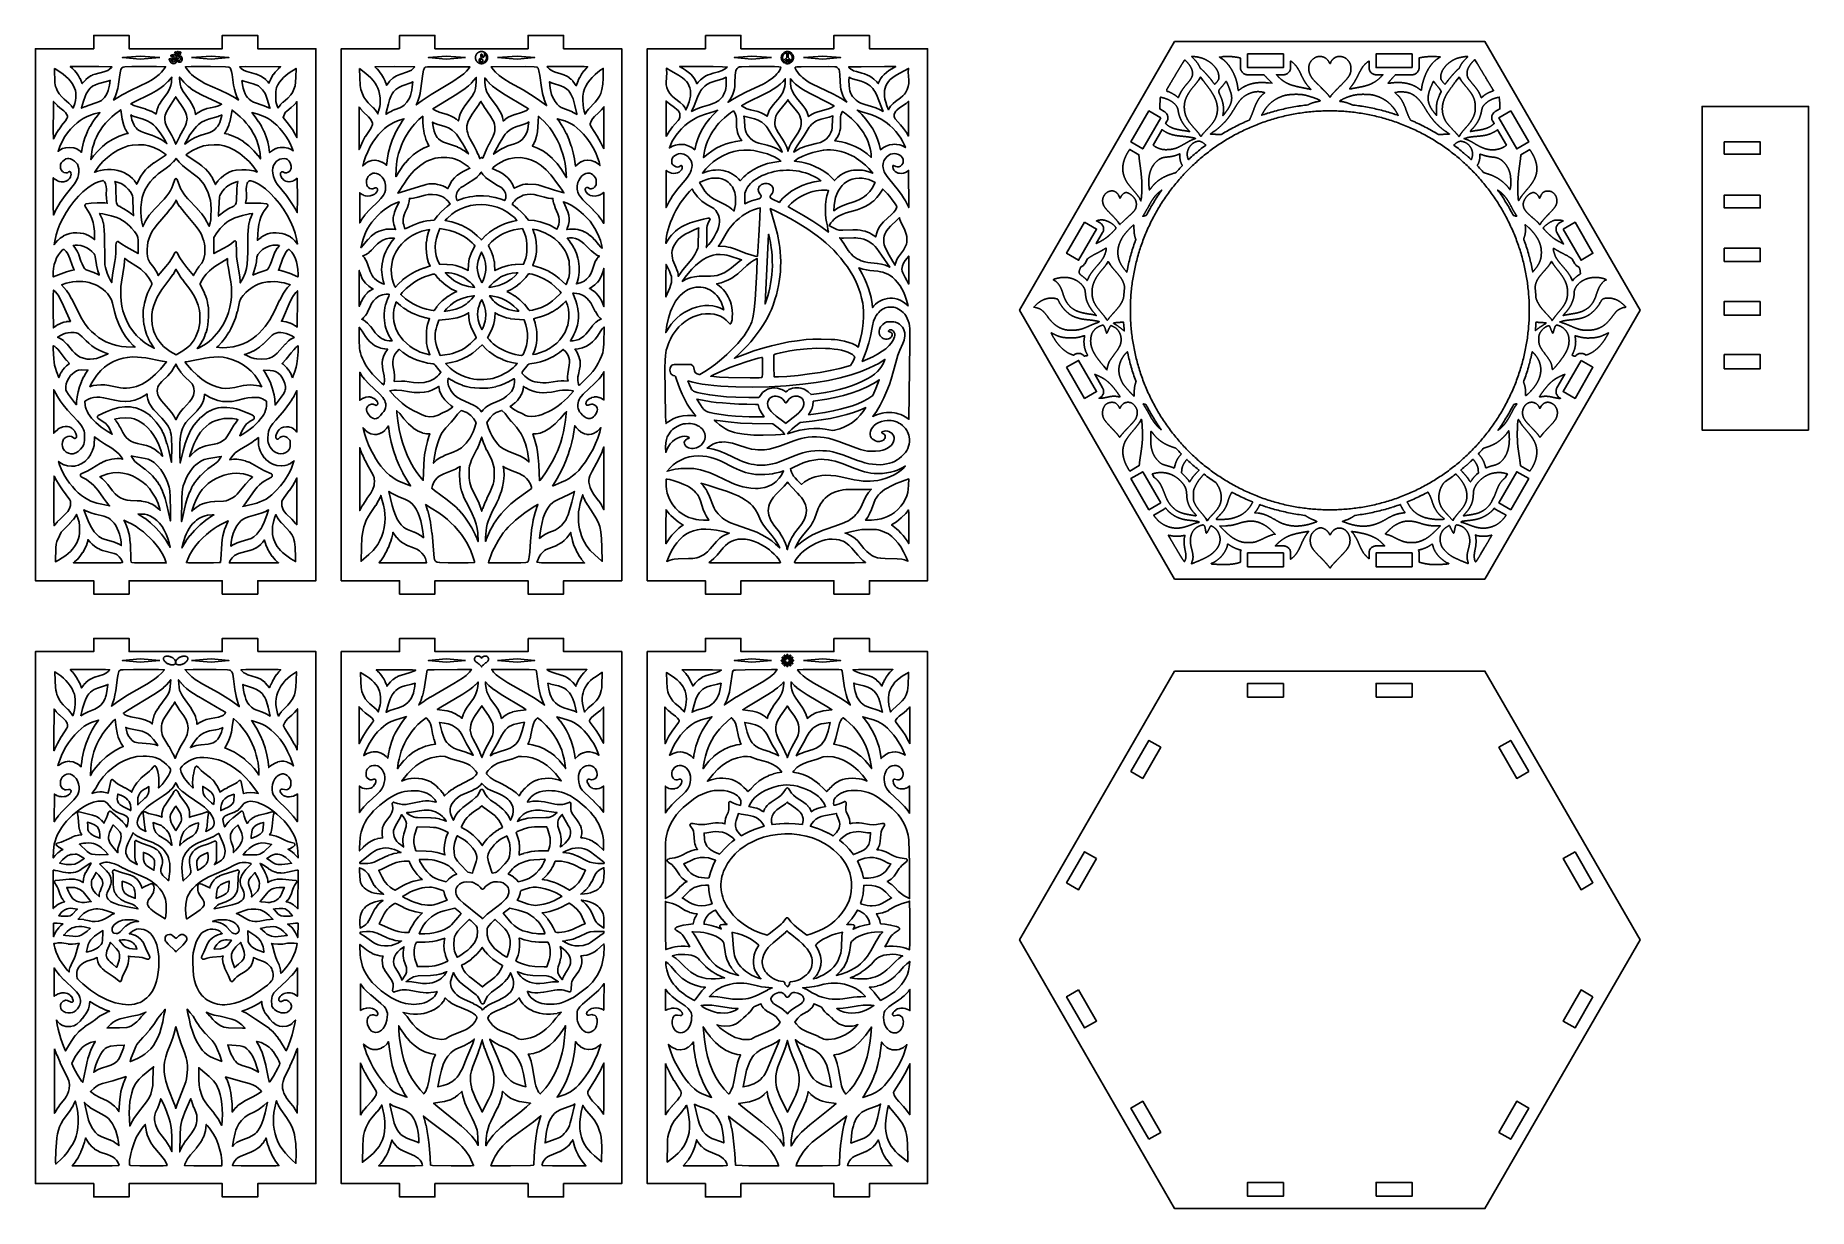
# Model space of a CAD drawing. Header units: millimetres. Extents: x 10 to 410, y 18 to 283.
import ezdxf

# ---------------------------------------------------------------- set-up
doc = ezdxf.new("R2010")
doc.units = ezdxf.units.MM
doc.layers.add('CUT', color=1, linetype='Continuous')
doc.layers.add('ENGRAVE', color=5, linetype='Continuous')

msp = doc.modelspace()

# ---------------------------------------------------------------- linework, layer by layer
at = {"layer": 'CUT'}
for points in [[(52.134, 157), (60.134, 157), (60.134, 160), (73.2679, 160), (73.2679, 280), (60.134, 280), (60.134, 283), (52.134, 283), (52.134, 280), (31.134, 280), (31.134, 283), (23.134, 283), (23.134, 280), (10, 280), (10, 160), (23.134, 160), (23.134, 157), (31.134, 157), (31.134, 160), (52.134, 160)], [(92.134, 280), (79, 280), (79, 160), (92.134, 160), (92.134, 157), (100.134, 157), (100.134, 160), (121.134, 160), (121.134, 157), (129.134, 157), (129.134, 160), (142.2679, 160), (142.2679, 280), (129.134, 280), (129.134, 283), (121.134, 283), (121.134, 280), (100.134, 280), (100.134, 283), (92.134, 283)], [(161.134, 283), (161.134, 280), (148, 280), (148, 160), (161.134, 160), (161.134, 157), (169.134, 157), (169.134, 160), (190.134, 160), (190.134, 157), (198.134, 157), (198.134, 160), (211.2679, 160), (211.2679, 280), (198.134, 280), (198.134, 283), (190.134, 283), (190.134, 280), (169.134, 280), (169.134, 283)], [(337, 160.3782), (372, 221), (337, 281.6218), (267, 281.6218), (232, 221), (267, 160.3782)], [(55.5275, 268.9384), (55.5436, 268.9009), (55.7708, 268.4395), (55.0675, 268.8944), (55.0521, 268.9036), (53.576, 269.7316), (53.5625, 269.7387), (51.6937, 270.6543), (51.6852, 270.6584), (48.2449, 272.1983), (47.3529, 272.6587), (46.6062, 273.1046), (45.6161, 273.8357), (45.1798, 274.2221), (44.8463, 274.5707), (44.435, 275.0676), (44.0102, 275.6598), (43.8464, 275.9408), (43.8579, 275.9425), (45.1584, 275.9892), (49.4801, 276), (52.9054, 275.9133), (53.6171, 275.8552), (53.7569, 275.801), (53.8978, 275.6719), (54.0023, 275.5151), (54.1048, 275.2878), (54.2269, 274.8839), (54.358, 274.2123), (54.696, 271.7892), (54.7011, 271.7602), (54.8792, 270.8974), (54.8857, 270.8703), (55.0982, 270.0901), (55.1104, 270.0522)], [(130.3942, 273.4864), (129.8921, 273.8136), (129.8612, 273.8308), (129.2119, 274.1394), (129.186, 274.1498), (128.5357, 274.3724), (128.5222, 274.3766), (127.2364, 274.7326), (126.6893, 274.9504), (126.3067, 275.1528), (125.9298, 275.4197), (125.5965, 275.7631), (125.4424, 276), (133.7685, 275.9719), (134.5507, 275.94), (134.5327, 275.9218), (134.518, 275.9059), (133.7535, 275.0288), (133.733, 275.0028), (133.2092, 274.2812), (133.1847, 274.2428), (132.7855, 273.5402), (132.767, 273.5041), (132.4551, 272.8178), (132.4449, 272.7937), (132.0079, 271.6738), (131.2348, 272.6974), (131.2071, 272.73), (130.8401, 273.1118), (130.8152, 273.1352), (130.4227, 273.4653)], [(193.5585, 275.9007), (193.7421, 275.9107), (196.2709, 275.9553), (201.559, 276), (204.0781, 275.9906), (203.1812, 275.5081), (202.5319, 275.1011), (201.9591, 274.6745), (201.4628, 274.228), (201.0171, 273.7264), (200.6607, 273.2216), (200.3072, 272.5972), (200.1329, 272.1321), (199.777, 272.5721), (199.1558, 273.1686), (198.7876, 273.4606), (198.2192, 273.8157), (197.7218, 274.0631), (197.0316, 274.3321), (196.4069, 274.523), (195.193, 274.8397), (194.5348, 275.0552), (194.2269, 275.2187), (193.9602, 275.3983), (193.5938, 275.6875), (193.4214, 275.8591)], [(265.7439, 271.6923), (265.7759, 271.7469), (265.8088, 271.8029), (265.8425, 271.8602), (265.877, 271.9188), (265.9123, 271.9787), (265.9483, 272.0398), (265.9851, 272.1021), (266.0225, 272.1655), (266.0607, 272.23), (266.0995, 272.2955), (266.1389, 272.3621), (266.179, 272.4296), (266.2196, 272.4981), (266.2608, 272.5675), (266.3025, 272.6377), (266.3447, 272.7087), (266.3875, 272.7805), (266.4306, 272.8531), (266.4743, 272.9263), (266.5183, 273.0002), (266.5627, 273.0747), (266.6075, 273.1497), (266.6527, 273.2253), (266.6981, 273.3014), (266.7438, 273.3779), (266.7898, 273.4548), (266.8361, 273.5321), (266.8826, 273.6098), (266.9292, 273.6877), (266.9761, 273.7658), (267.023, 273.8442), (267.0701, 273.9227), (267.1173, 274.0014), (267.1646, 274.0801), (267.2119, 274.1589), (267.2593, 274.2376), (267.3066, 274.3164), (267.3539, 274.395), (267.4012, 274.4736), (267.4484, 274.5519), (267.4955, 274.6301), (267.5424, 274.7081), (267.5893, 274.7857), (267.6359, 274.8631), (267.6824, 274.94), (267.7286, 275.0166), (267.7746, 275.0927), (267.8203, 275.1684), (267.8658, 275.2435), (267.9109, 275.3181), (267.9557, 275.392), (268.0001, 275.4653), (268.0441, 275.5379), (268.0877, 275.6098), (268.1309, 275.681), (268.1736, 275.7513), (268.2158, 275.8208), (268.2575, 275.8893), (268.2987, 275.957), (268.3393, 276.0237), (268.3793, 276.0894), (268.4187, 276.154), (268.4575, 276.2175), (268.4956, 276.2799), (268.5331, 276.3412), (268.5698, 276.4012), (268.6058, 276.4599), (268.641, 276.5174), (268.6755, 276.5735), (268.7092, 276.6283), (268.742, 276.6817), (268.774, 276.7336), (268.8051, 276.784), (268.8353, 276.8328), (268.8645, 276.8801), (268.8929, 276.9258), (268.9202, 276.9698), (268.9466, 277.0121), (268.9719, 277.0527), (268.9962, 277.0915), (269.0194, 277.1284), (269.0415, 277.1636), (269.0625, 277.1968), (269.0823, 277.228), (269.101, 277.2573), (269.1185, 277.2846), (269.1347, 277.3098), (269.1498, 277.3329), (269.1635, 277.3539), (269.176, 277.3727), (269.1871, 277.3892), (269.1969, 277.4035), (269.2054, 277.4155), (269.2124, 277.4251), (269.218, 277.4324), (269.2222, 277.4372), (269.235, 277.4457), (269.2514, 277.4487), (269.2713, 277.4465), (269.2944, 277.4393), (269.3205, 277.4273), (269.3496, 277.4107), (269.3813, 277.3896), (269.4156, 277.3644), (269.4521, 277.3353), (269.4909, 277.3023), (269.5316, 277.2659), (269.5741, 277.2261), (269.6182, 277.1832), (269.6637, 277.1373), (269.7105, 277.0888), (269.7583, 277.0378), (269.807, 276.9845), (269.8563, 276.9292), (269.9062, 276.872), (269.9564, 276.8132), (270.0067, 276.753), (270.057, 276.6916), (270.1071, 276.6291), (270.1567, 276.5659), (270.2058, 276.5021), (270.2541, 276.4379), (270.3014, 276.3736), (270.3476, 276.3094), (270.3924, 276.2454), (270.4358, 276.1819), (270.4775, 276.1191), (270.5173, 276.0572), (270.555, 275.9965), (270.5905, 275.9371), (270.6236, 275.8792), (270.654, 275.8231), (270.6817, 275.7689), (270.7064, 275.717), (270.735, 275.6533), (270.7624, 275.5906), (270.7886, 275.5287), (270.8136, 275.4677), (270.8374, 275.4075), (270.8599, 275.3481), (270.8812, 275.2894), (270.9012, 275.2314), (270.9199, 275.1741), (270.9374, 275.1175), (270.9536, 275.0614), (270.9686, 275.006), (270.9822, 274.9511), (270.9946, 274.8967), (271.0056, 274.8427), (271.0154, 274.7893), (271.0238, 274.7362), (271.0309, 274.6836), (271.0367, 274.6313), (271.0411, 274.5793), (271.0442, 274.5276), (271.0459, 274.4762), (271.0463, 274.4249), (271.0453, 274.3739), (271.0429, 274.3231), (271.0392, 274.2723), (271.034, 274.2217), (271.0274, 274.1711), (271.0195, 274.1205), (271.0101, 274.07), (270.9993, 274.0194), (270.9871, 273.9687), (270.9735, 273.918), (270.9584, 273.8671), (270.9418, 273.816), (270.9238, 273.7648), (270.9043, 273.7133), (270.8834, 273.6615), (270.861, 273.6095), (270.8371, 273.5571), (270.8117, 273.5044), (270.7848, 273.4513), (270.7563, 273.3977), (270.7264, 273.3437), (270.695, 273.2892), (270.662, 273.2342), (270.6275, 273.1786), (270.5914, 273.1225), (270.5538, 273.0657), (270.5146, 273.0083), (270.4738, 272.9502), (270.4315, 272.8913), (270.3876, 272.8318), (270.3421, 272.7714), (270.295, 272.7102), (270.2463, 272.6482), (270.196, 272.5853), (270.1441, 272.5215), (270.0905, 272.4567), (270.0353, 272.391), (269.9785, 272.3243), (269.92, 272.2565), (269.8594, 272.1865), (269.8003, 272.118), (269.7427, 272.0509), (269.6866, 271.9852), (269.6319, 271.9208), (269.5786, 271.8576), (269.5266, 271.7957), (269.476, 271.7349), (269.4267, 271.6752), (269.3786, 271.6166), (269.3318, 271.559), (269.2861, 271.5024), (269.2416, 271.4466), (269.1982, 271.3918), (269.1559, 271.3377), (269.1147, 271.2844), (269.0744, 271.2318), (269.0352, 271.1799), (268.9968, 271.1285), (268.9594, 271.0778), (268.9229, 271.0275), (268.8872, 270.9777), (268.8523, 270.9283), (268.8182, 270.8793), (268.7848, 270.8305), (268.7521, 270.782), (268.7201, 270.7338), (268.6887, 270.6857), (268.6579, 270.6376), (268.6276, 270.5897), (268.5979, 270.5417), (268.5687, 270.4937), (268.54, 270.4456), (268.5116, 270.3974), (268.4837, 270.349), (268.4561, 270.3003), (268.4288, 270.2513), (268.4018, 270.202), (268.3751, 270.1523), (268.3486, 270.1021), (268.3222, 270.0514), (268.296, 270.0002), (268.27, 269.9484), (268.2439, 269.8959), (268.218, 269.8428), (268.192, 269.7889), (268.166, 269.7342), (268.14, 269.6786), (268.0957, 269.584), (268.0529, 269.4931), (268.012, 269.407), (267.9733, 269.3263), (267.9374, 269.252), (267.9046, 269.185), (267.8754, 269.1259), (267.8501, 269.0758), (267.8292, 269.0355), (267.8131, 269.0057), (267.8022, 268.9874), (267.7969, 268.9813), (267.7831, 268.9907), (267.7511, 269.0161), (267.7034, 269.0554), (267.6424, 269.1067), (267.5705, 269.168), (267.4901, 269.2371), (267.4035, 269.3121), (267.3684, 269.3415), (267.3287, 269.3728), (267.2847, 269.4057), (267.2366, 269.4402), (267.1849, 269.476), (267.1297, 269.513), (267.0714, 269.551), (267.0103, 269.5899), (266.9466, 269.6295), (266.8808, 269.6696), (266.813, 269.7102), (266.7437, 269.751), (266.673, 269.7918), (266.6013, 269.8326), (266.5289, 269.8731), (266.4561, 269.9131), (266.3832, 269.9527), (266.3105, 269.9914), (266.2382, 270.0293), (266.1668, 270.0662), (266.0965, 270.1018), (266.0275, 270.136), (265.9603, 270.1688), (265.8951, 270.1998), (265.8321, 270.2289), (265.7718, 270.2561), (265.7143, 270.2811), (265.6601, 270.3037), (265.6093, 270.3238), (265.5624, 270.3413), (265.5196, 270.356), (265.4811, 270.3676), (265.4474, 270.3762), (265.4187, 270.3814), (265.3952, 270.3832), (265.3411, 270.3874), (265.2954, 270.3998), (265.2582, 270.4203), (265.2296, 270.4486), (265.2095, 270.4846), (265.1981, 270.5281), (265.1952, 270.5789), (265.2011, 270.6368), (265.2156, 270.7017), (265.2388, 270.7733), (265.2708, 270.8514), (265.3116, 270.936), (265.3201, 270.9522), (265.3299, 270.9708), (265.3411, 270.9915), (265.3536, 271.0143), (265.3674, 271.0393), (265.3825, 271.0663), (265.3988, 271.0954), (265.4163, 271.1264), (265.4351, 271.1594), (265.455, 271.1943), (265.476, 271.2311), (265.4981, 271.2696), (265.5214, 271.31), (265.5457, 271.3521), (265.5711, 271.3959), (265.5975, 271.4414), (265.6249, 271.4885), (265.6532, 271.5372), (265.6825, 271.5874), (265.7128, 271.6391)], [(274.3323, 274.0677), (274.2756, 274.1311), (274.2189, 274.1942), (274.1624, 274.2569), (274.1062, 274.3191), (274.0502, 274.3806), (273.9947, 274.4414), (273.9396, 274.5014), (273.8852, 274.5605), (273.8314, 274.6186), (273.7783, 274.6755), (273.7261, 274.7313), (273.6748, 274.7858), (273.6245, 274.8389), (273.5753, 274.8905), (273.5273, 274.9405), (273.4806, 274.9888), (273.4352, 275.0354), (273.3913, 275.0801), (273.3489, 275.1228), (273.3081, 275.1635), (273.269, 275.202), (273.2317, 275.2383), (273.1963, 275.2722), (273.1628, 275.3037), (273.1314, 275.3326), (273.1021, 275.3589), (273.0751, 275.3825), (273.0504, 275.4033), (273.028, 275.4211), (273.0082, 275.4359), (272.9909, 275.4476), (272.9762, 275.4562), (272.9643, 275.4614), (272.9552, 275.4632), (272.9365, 275.4694), (272.9131, 275.4873), (272.8853, 275.5161), (272.8538, 275.5549), (272.8191, 275.603), (272.7817, 275.6595), (272.7421, 275.7236), (272.7008, 275.7945), (272.6584, 275.8714), (272.6153, 275.9534), (272.5721, 276.0399), (272.5293, 276.1299), (272.5064, 276.1781), (272.4818, 276.2272), (272.4557, 276.2771), (272.4282, 276.3277), (272.3991, 276.379), (272.3687, 276.431), (272.3368, 276.4834), (272.3037, 276.5364), (272.2693, 276.5898), (272.2336, 276.6436), (272.1968, 276.6977), (272.1589, 276.752), (272.1198, 276.8066), (272.0797, 276.8612), (272.0386, 276.9158), (271.9966, 276.9705), (271.9536, 277.0251), (271.9098, 277.0795), (271.8652, 277.1338), (271.8198, 277.1877), (271.7737, 277.2414), (271.7269, 277.2946), (271.6795, 277.3474), (271.6315, 277.3997), (271.583, 277.4514), (271.5339, 277.5025), (271.4593, 277.5794), (271.387, 277.6543), (271.3174, 277.7269), (271.2509, 277.7965), (271.1879, 277.8628), (271.1289, 277.9253), (271.0743, 277.9835), (271.0246, 278.037), (270.98, 278.0853), (270.9412, 278.1279), (270.9084, 278.1645), (270.8822, 278.1945), (270.863, 278.2175), (270.8511, 278.2329), (270.847, 278.2405), (270.8507, 278.2491), (270.8614, 278.2562), (270.879, 278.2619), (270.9032, 278.2663), (270.9338, 278.2692), (270.9705, 278.2708), (271.0132, 278.271), (271.0615, 278.27), (271.1151, 278.2676), (271.174, 278.264), (271.2378, 278.2591), (271.3063, 278.253), (271.3792, 278.2457), (271.4563, 278.2372), (271.5374, 278.2275), (271.6222, 278.2167), (271.7105, 278.2048), (271.802, 278.1917), (271.8966, 278.1776), (271.9938, 278.1625), (272.0936, 278.1463), (272.1957, 278.1291), (272.2998, 278.1109), (272.3605, 278.0997), (272.4214, 278.0878), (272.4824, 278.0751), (272.5434, 278.0616), (272.6046, 278.0474), (272.6658, 278.0325), (272.7271, 278.0168), (272.7884, 278.0004), (272.8497, 277.9833), (272.911, 277.9655), (272.9724, 277.947), (273.0337, 277.9278), (273.0949, 277.9079), (273.1561, 277.8874), (273.2173, 277.8662), (273.2784, 277.8443), (273.3394, 277.8218), (273.4002, 277.7986), (273.461, 277.7748), (273.5216, 277.7503), (273.582, 277.7253), (273.6423, 277.6996), (273.7024, 277.6733), (273.7623, 277.6464), (273.822, 277.6189), (273.8815, 277.5909), (273.9407, 277.5622), (273.9997, 277.533), (274.0584, 277.5032), (274.1169, 277.4729), (274.175, 277.442), (274.2328, 277.4106), (274.2903, 277.3787), (274.3474, 277.3462), (274.4042, 277.3132), (274.4606, 277.2797), (274.5167, 277.2457), (274.5723, 277.2112), (274.6275, 277.1762), (274.6823, 277.1408), (274.7366, 277.1049), (274.7905, 277.0685), (274.8439, 277.0316), (274.8969, 276.9943), (274.9493, 276.9566), (275.0012, 276.9184), (275.0525, 276.8798), (275.1034, 276.8408), (275.1536, 276.8014), (275.2033, 276.7616), (275.2524, 276.7213), (275.3009, 276.6807), (275.3488, 276.6397), (275.396, 276.5984), (275.4426, 276.5566), (275.4886, 276.5145), (275.5338, 276.4721), (275.5784, 276.4293), (275.6222, 276.3862), (275.6788, 276.3294), (275.734, 276.273), (275.7878, 276.2169), (275.8403, 276.1612), (275.8914, 276.1057), (275.9412, 276.0505), (275.9896, 275.9956), (276.0368, 275.9409), (276.0826, 275.8865), (276.1271, 275.8322), (276.1704, 275.7781), (276.2124, 275.7242), (276.2531, 275.6704), (276.2926, 275.6168), (276.3309, 275.5633), (276.3679, 275.5098), (276.4036, 275.4564), (276.4382, 275.4031), (276.4716, 275.3498), (276.5037, 275.2965), (276.5347, 275.2431), (276.5646, 275.1898), (276.5932, 275.1364), (276.6207, 275.0829), (276.6471, 275.0294), (276.6723, 274.9757), (276.6964, 274.922), (276.7195, 274.868), (276.7414, 274.814), (276.7622, 274.7597), (276.7819, 274.7052), (276.8006, 274.6505), (276.8182, 274.5956), (276.8347, 274.5404), (276.8502, 274.4849), (276.8647, 274.4291), (276.8782, 274.373), (276.8906, 274.3166), (276.9021, 274.2598), (276.9125, 274.2026), (276.922, 274.1451), (276.9306, 274.0871), (276.9381, 274.0287), (276.9447, 273.9698), (276.9504, 273.9105), (276.9551, 273.8506), (276.9616, 273.7586), (276.9672, 273.6745), (276.9716, 273.5975), (276.9748, 273.5269), (276.9763, 273.4621), (276.9762, 273.4024), (276.974, 273.347), (276.9697, 273.2954), (276.963, 273.2467), (276.9537, 273.2003), (276.9415, 273.1555), (276.9263, 273.1116), (276.9079, 273.0679), (276.886, 273.0238), (276.8604, 272.9784), (276.831, 272.9312), (276.7974, 272.8815), (276.7595, 272.8285), (276.7171, 272.7716), (276.6699, 272.71), (276.6178, 272.6431), (276.5605, 272.5702), (276.4995, 272.4937), (276.4396, 272.4203), (276.3813, 272.3507), (276.3253, 272.2856), (276.2723, 272.2257), (276.2228, 272.1716), (276.1776, 272.124), (276.1371, 272.0837), (276.1022, 272.0513), (276.0734, 272.0274), (276.0514, 272.0129), (276.0367, 272.0082), (276.0209, 272.015), (275.9976, 272.0333), (275.9675, 272.0625), (275.9313, 272.1015), (275.8897, 272.1495), (275.8435, 272.2055), (275.7934, 272.2688), (275.7402, 272.3383), (275.6847, 272.4132), (275.6274, 272.4925), (275.5692, 272.5755), (275.5437, 272.612), (275.5158, 272.6507), (275.4858, 272.6916), (275.4536, 272.7345), (275.4194, 272.7793), (275.3833, 272.8261), (275.3454, 272.8746), (275.3057, 272.9247), (275.2643, 272.9765), (275.2213, 273.0297), (275.1769, 273.0843), (275.131, 273.1401), (275.0838, 273.1972), (275.0354, 273.2554), (274.9858, 273.3145), (274.9351, 273.3746), (274.8835, 273.4355), (274.831, 273.4971), (274.7776, 273.5593), (274.7236, 273.622), (274.6689, 273.6852), (274.6136, 273.7486), (274.5579, 273.8124), (274.5019, 273.8762), (274.4455, 273.9401), (274.389, 274.004)], [(287.6461, 272.3427), (287.5723, 272.348), (287.4988, 272.3529), (287.4257, 272.3574), (287.3529, 272.3614), (287.2804, 272.3651), (287.2083, 272.3684), (287.1365, 272.3712), (287.065, 272.3737), (286.9939, 272.3757), (286.9231, 272.3773), (286.8526, 272.3785), (286.7824, 272.3794), (286.7126, 272.3798), (286.643, 272.3798), (286.5738, 272.3794), (286.5049, 272.3785), (286.4364, 272.3773), (286.3681, 272.3757), (286.3002, 272.3736), (286.2325, 272.3711), (286.1652, 272.3683), (286.0982, 272.365), (286.0315, 272.3613), (285.9651, 272.3572), (285.8991, 272.3527), (285.8333, 272.3478), (285.7678, 272.3424), (285.7026, 272.3367), (285.6378, 272.3305), (285.5732, 272.3239), (285.509, 272.3169), (285.445, 272.3095), (285.3813, 272.3017), (285.318, 272.2935), (285.2549, 272.2849), (285.1921, 272.2758), (285.1296, 272.2663), (285.0674, 272.2564), (285.0055, 272.2461), (284.9439, 272.2354), (284.8826, 272.2243), (284.8216, 272.2127), (284.7608, 272.2008), (284.7003, 272.1884), (284.6401, 272.1756), (284.5802, 272.1624), (284.5206, 272.1487), (284.4613, 272.1347), (284.4022, 272.1202), (284.3434, 272.1053), (284.2849, 272.09), (284.2266, 272.0743), (284.1686, 272.0582), (284.1109, 272.0416), (284.0535, 272.0246), (283.9964, 272.0072), (283.9395, 271.9894), (283.8828, 271.9712), (283.8265, 271.9525), (283.7704, 271.9334), (283.7145, 271.9139), (283.659, 271.894), (283.6037, 271.8737), (283.5486, 271.8529), (283.4938, 271.8317), (283.4393, 271.8101), (283.385, 271.7881), (283.331, 271.7656), (283.2772, 271.7428), (283.2237, 271.7195), (283.1704, 271.6957), (283.1174, 271.6716), (283.0646, 271.647), (283.0121, 271.622), (282.9598, 271.5966), (282.9077, 271.5707), (282.856, 271.5445), (282.8044, 271.5178), (282.7531, 271.4907), (282.702, 271.4631), (282.6512, 271.4351), (282.6006, 271.4067), (282.5502, 271.3779), (282.5001, 271.3487), (282.4502, 271.319), (282.4005, 271.2889), (282.3511, 271.2583), (282.3019, 271.2274), (282.2529, 271.196), (282.2042, 271.1642), (282.1557, 271.1319), (282.1074, 271.0992), (282.0593, 271.0661), (282.0114, 271.0326), (281.9638, 270.9986), (281.9164, 270.9642), (281.8351, 270.9052), (281.7565, 270.8492), (281.6819, 270.7969), (281.6123, 270.7491), (281.5488, 270.7065), (281.4928, 270.67), (281.4453, 270.6402), (281.4074, 270.618), (281.3804, 270.6041), (281.3654, 270.5993), (281.3559, 270.608), (281.345, 270.6331), (281.333, 270.6732), (281.3201, 270.7269), (281.3065, 270.7929), (281.2926, 270.8697), (281.2786, 270.9561), (281.2648, 271.0506), (281.2514, 271.1517), (281.2387, 271.2582), (281.2314, 271.3215), (281.2235, 271.3848), (281.2151, 271.4482), (281.2062, 271.5117), (281.1968, 271.5753), (281.1869, 271.6389), (281.1766, 271.7026), (281.1657, 271.7663), (281.1544, 271.8301), (281.1426, 271.894), (281.1303, 271.9578), (281.1175, 272.0217), (281.1043, 272.0857), (281.0906, 272.1496), (281.0764, 272.2135), (281.0618, 272.2775), (281.0467, 272.3414), (281.0312, 272.4054), (281.0152, 272.4693), (280.9988, 272.5332), (280.982, 272.5971), (280.9647, 272.6609), (280.9469, 272.7247), (280.9288, 272.7884), (280.9102, 272.8521), (280.8912, 272.9158), (280.8717, 272.9793), (280.8519, 273.0428), (280.8316, 273.1063), (280.811, 273.1696), (280.7899, 273.2328), (280.7684, 273.296), (280.7465, 273.359), (280.7242, 273.422), (280.7016, 273.4848), (280.6785, 273.5475), (280.6551, 273.6101), (280.6313, 273.6725), (280.6071, 273.7348), (280.5825, 273.7969), (280.5575, 273.8589), (280.5322, 273.9208), (280.5066, 273.9824), (280.4805, 274.0439), (280.4541, 274.1053), (280.4274, 274.1664), (280.4003, 274.2273), (280.3728, 274.2881), (280.345, 274.3486), (280.3169, 274.4089), (280.2884, 274.4691), (280.2597, 274.529), (280.2305, 274.5886), (280.2011, 274.648), (280.1713, 274.7072), (280.1412, 274.7662), (280.1108, 274.8249), (280.0801, 274.8833), (280.0491, 274.9414), (280.0177, 274.9993), (279.9861, 275.0569), (279.9542, 275.1143), (279.9219, 275.1713), (279.8894, 275.228), (279.8566, 275.2844), (279.8235, 275.3406), (279.7902, 275.3964), (279.7565, 275.4518), (279.7226, 275.507), (279.6884, 275.5618), (279.654, 275.6163), (279.6193, 275.6704), (279.5843, 275.7242), (279.549, 275.7776), (279.5136, 275.8306), (279.4778, 275.8833), (279.4419, 275.9356), (279.4056, 275.9875), (279.3692, 276.039), (279.3325, 276.0901), (279.2956, 276.1408), (279.2584, 276.1911), (279.221, 276.241), (279.1835, 276.2904), (279.1456, 276.3395), (279.1076, 276.3881), (279.0694, 276.4362), (279.0309, 276.4839), (278.9923, 276.5312), (278.9534, 276.5779), (278.9144, 276.6243), (278.8752, 276.6701), (278.8357, 276.7155), (278.7961, 276.7603), (278.7563, 276.8047), (278.7164, 276.8486), (278.6762, 276.892), (278.6359, 276.9349), (278.5954, 276.9772), (278.5548, 277.0191), (278.5139, 277.0604), (278.473, 277.1011), (278.4319, 277.1413), (278.3906, 277.181), (278.3492, 277.2201), (278.3076, 277.2587), (278.2659, 277.2967), (278.224, 277.3341), (278.1821, 277.3709), (278.14, 277.4072), (278.0977, 277.4428), (278.0554, 277.4779), (278.0129, 277.5123), (277.9703, 277.5462), (277.9276, 277.5794), (277.8848, 277.612), (277.8419, 277.6439), (277.7988, 277.6753), (277.7557, 277.706), (277.7125, 277.736), (277.6692, 277.7654), (277.6258, 277.7941), (277.5823, 277.8221), (277.0927, 278.1339), (277.6555, 278.2018), (277.7139, 278.2086), (277.773, 278.2151), (277.8326, 278.2211), (277.8928, 278.2267), (277.9535, 278.232), (278.0148, 278.2369), (278.0766, 278.2414), (278.1389, 278.2455), (278.2016, 278.2492), (278.2648, 278.2526), (278.3285, 278.2556), (278.3926, 278.2582), (278.457, 278.2605), (278.5218, 278.2624), (278.587, 278.2639), (278.6526, 278.265), (278.7184, 278.2658), (278.7845, 278.2662), (278.851, 278.2663), (278.9176, 278.266), (278.9845, 278.2653), (279.0517, 278.2643), (279.119, 278.263), (279.1865, 278.2613), (279.2542, 278.2592), (279.322, 278.2568), (279.39, 278.254), (279.458, 278.251), (279.5261, 278.2475), (279.5943, 278.2437), (279.6626, 278.2396), (279.7308, 278.2352), (279.7991, 278.2304), (279.8673, 278.2253), (279.9356, 278.2198), (280.0037, 278.214), (280.0718, 278.2079), (280.1398, 278.2015), (280.2077, 278.1948), (280.2754, 278.1877), (280.343, 278.1803), (280.4105, 278.1726), (280.4777, 278.1645), (280.5447, 278.1562), (280.6115, 278.1475), (280.6781, 278.1386), (280.7444, 278.1293), (280.8104, 278.1197), (280.8761, 278.1098), (280.9414, 278.0996), (281.0064, 278.0891), (281.0711, 278.0783), (281.1353, 278.0672), (281.1992, 278.0558), (281.2626, 278.0441), (281.3256, 278.0321), (281.3882, 278.0198), (281.4502, 278.0073), (281.5117, 277.9944), (281.5728, 277.9813), (281.6332, 277.9679), (281.6931, 277.9541), (281.7525, 277.9402), (281.8112, 277.9259), (281.85, 277.9162), (281.85, 275.7417), (281.8577, 275.5848), (281.8807, 275.4295), (281.9189, 275.2772), (281.9718, 275.1294), (282.0389, 274.9874), (282.1196, 274.8527), (282.2132, 274.7266), (282.3186, 274.6103), (282.435, 274.5048), (282.5611, 274.4113), (282.6958, 274.3306), (282.8377, 274.2634), (282.9855, 274.2105), (283.1379, 274.1724), (283.2932, 274.1494), (283.45, 274.1417), (287.1343, 274.1417), (287.1707, 274.1021), (287.2191, 274.0497), (287.2676, 273.9971), (287.3163, 273.9445), (287.3651, 273.892), (287.4139, 273.8396), (287.4626, 273.7873), (287.5112, 273.7353), (287.5595, 273.6837), (287.6076, 273.6324), (287.6553, 273.5817), (287.7027, 273.5315), (287.7495, 273.4819), (287.7958, 273.4331), (287.8415, 273.385), (287.8865, 273.3378), (287.9307, 273.2915), (287.9741, 273.2462), (288.0167, 273.2019), (288.0582, 273.1589), (288.9792, 272.2065), (288.1722, 272.2944), (288.096, 272.3025), (288.0202, 272.3102), (287.9447, 272.3175), (287.8695, 272.3244), (287.7947, 272.3309), (287.7202, 272.337)], [(283.45, 278.8417), (291.55, 278.8417), (291.55, 275.7417), (283.45, 275.7417)], [(294.3502, 276.1793), (294.3824, 276.1394), (294.4142, 276.099), (294.4459, 276.0579), (294.4774, 276.0161), (294.5088, 275.9736), (294.5401, 275.9302), (294.5713, 275.886), (294.6025, 275.8409), (294.6337, 275.7947), (294.6649, 275.7475), (294.6963, 275.6992), (294.7277, 275.6497), (294.7593, 275.5989), (294.7911, 275.5469), (294.8231, 275.4936), (294.8554, 275.4388), (294.8879, 275.3826), (294.9208, 275.3248), (294.9541, 275.2655), (294.9878, 275.2045), (295.0219, 275.1418), (295.0565, 275.0774), (295.0916, 275.0111), (295.1273, 274.943), (295.1635, 274.8729), (295.2004, 274.8008), (295.2379, 274.7267), (295.2761, 274.6505), (295.3151, 274.572), (295.3548, 274.4914), (295.3953, 274.4085), (295.4367, 274.3232), (295.4789, 274.2355), (295.5184, 274.1535), (295.5573, 274.073), (295.5958, 273.9941), (295.6338, 273.9166), (295.6714, 273.8407), (295.7085, 273.7661), (295.7452, 273.693), (295.7815, 273.6212), (295.8174, 273.5507), (295.8529, 273.4816), (295.8882, 273.4137), (295.9231, 273.3471), (295.9577, 273.2817), (295.9921, 273.2175), (296.0262, 273.1544), (296.06, 273.0925), (296.0937, 273.0316), (296.1271, 272.9718), (296.1604, 272.9131), (296.1935, 272.8553), (296.2265, 272.7985), (296.2593, 272.7426), (296.2921, 272.6876), (296.3248, 272.6335), (296.3574, 272.5803), (296.39, 272.5278), (296.4225, 272.4762), (296.4551, 272.4253), (296.4877, 272.3751), (296.5203, 272.3256), (296.553, 272.2767), (296.5858, 272.2285), (296.6187, 272.1809), (296.6517, 272.1338), (296.6848, 272.0873), (296.7181, 272.0412), (296.7516, 271.9957), (296.7853, 271.9505), (296.8192, 271.9058), (296.8533, 271.8615), (296.8877, 271.8175), (296.9224, 271.7738), (296.9574, 271.7304), (296.9927, 271.6873), (297.0283, 271.6444), (297.0643, 271.6016), (297.1006, 271.5591), (297.1374, 271.5167), (297.1746, 271.4743), (297.2122, 271.4321), (297.2503, 271.3898), (297.2888, 271.3476), (297.3279, 271.3054), (297.3675, 271.2631), (297.4076, 271.2207), (297.484, 271.1395), (297.5534, 271.0642), (297.6144, 270.9963), (297.6655, 270.9375), (297.7055, 270.8895), (297.7329, 270.8537), (297.7463, 270.832), (297.7444, 270.8258), (297.7382, 270.827), (297.726, 270.8296), (297.7078, 270.8333), (297.6838, 270.8382), (297.6542, 270.8443), (297.6192, 270.8514), (297.5791, 270.8596), (297.5339, 270.8688), (297.4839, 270.879), (297.4292, 270.8902), (297.3701, 270.9022), (297.3068, 270.9152), (297.2394, 270.9289), (297.168, 270.9435), (297.0931, 270.9588), (297.0146, 270.9748), (296.9327, 270.9914), (296.8478, 271.0088), (296.7599, 271.0267), (296.6693, 271.0451), (296.5761, 271.0641), (296.4806, 271.0836), (296.3828, 271.1035), (296.2831, 271.1238), (296.1816, 271.1445), (296.0784, 271.1655), (295.9739, 271.1868), (295.8658, 271.2089), (295.7602, 271.2306), (295.657, 271.2519), (295.5563, 271.2728), (295.4579, 271.2933), (295.3618, 271.3135), (295.268, 271.3334), (295.1764, 271.3529), (295.0869, 271.3721), (294.9996, 271.3911), (294.9143, 271.4098), (294.8311, 271.4282), (294.7498, 271.4464), (294.6704, 271.4643), (294.593, 271.482), (294.5173, 271.4995), (294.4434, 271.5168), (294.3712, 271.534), (294.3008, 271.551), (294.2319, 271.5678), (294.1647, 271.5845), (294.0989, 271.6011), (294.0347, 271.6176), (293.9719, 271.634), (293.9105, 271.6503), (293.8504, 271.6665), (293.7916, 271.6827), (293.7341, 271.6989), (293.6777, 271.7151), (293.6225, 271.7312), (293.5684, 271.7474), (293.5154, 271.7635), (293.4634, 271.7798), (293.4123, 271.796), (293.3621, 271.8124), (293.3128, 271.8288), (293.2643, 271.8453), (293.2165, 271.862), (293.1695, 271.8787), (293.1232, 271.8956), (293.0774, 271.9126), (293.0322, 271.9298), (292.9876, 271.9472), (292.9434, 271.9648), (292.8996, 271.9826), (292.8563, 272.0006), (292.8132, 272.0189), (292.7704, 272.0374), (292.7279, 272.0562), (292.6855, 272.0752), (292.6433, 272.0946), (292.6011, 272.1143), (292.559, 272.1342), (292.5169, 272.1546), (292.4748, 272.1753), (292.4325, 272.1963), (292.3901, 272.2177), (292.3474, 272.2395), (292.3045, 272.2618), (292.2613, 272.2844), (292.2087, 272.3124), (292.1566, 272.3405), (292.105, 272.3688), (292.0539, 272.3973), (292.0033, 272.4259), (291.9532, 272.4548), (291.9035, 272.4839), (291.8542, 272.5132), (291.8054, 272.5428), (291.7569, 272.5727), (291.7089, 272.6028), (291.6612, 272.6332), (291.6138, 272.664), (291.5668, 272.6951), (291.5201, 272.7266), (291.4736, 272.7584), (291.4275, 272.7906), (291.3816, 272.8232), (291.3359, 272.8562), (291.2905, 272.8897), (291.2452, 272.9236), (291.2002, 272.9579), (291.1553, 272.9928), (291.1106, 273.0281), (291.066, 273.064), (291.0215, 273.1004), (290.9771, 273.1373), (290.9328, 273.1748), (290.8885, 273.2128), (290.8443, 273.2515), (290.8001, 273.2908), (290.7559, 273.3307), (290.7118, 273.3712), (290.6675, 273.4124), (290.6233, 273.4543), (290.579, 273.4968), (290.5346, 273.5401), (290.4901, 273.584), (290.4455, 273.6288), (290.4007, 273.6742), (290.3559, 273.7205), (290.3108, 273.7675), (290.2656, 273.8153), (290.2201, 273.864), (290.1744, 273.9135), (290.1285, 273.9638), (290.0824, 274.015), (290.0359, 274.0671), (289.9892, 274.12), (289.9704, 274.1417), (291.55, 274.1417), (291.7068, 274.1494), (291.8621, 274.1724), (292.0145, 274.2105), (292.1623, 274.2634), (292.3042, 274.3306), (292.4389, 274.4113), (292.565, 274.5048), (292.6814, 274.6103), (292.7868, 274.7266), (292.8804, 274.8527), (292.9611, 274.9874), (293.0282, 275.1294), (293.0811, 275.2772), (293.1193, 275.4295), (293.1423, 275.5848), (293.15, 275.7417), (293.15, 277.2391), (293.1953, 277.2096), (293.2491, 277.1738), (293.3024, 277.1375), (293.3551, 277.1007), (293.4073, 277.0634), (293.4588, 277.0257), (293.5097, 276.9875), (293.56, 276.9488), (293.6096, 276.9098), (293.6586, 276.8703), (293.707, 276.8303), (293.7546, 276.79), (293.8015, 276.7492), (293.8478, 276.7081), (293.8933, 276.6665), (293.9381, 276.6246), (293.9821, 276.5823), (294.0253, 276.5396), (294.0678, 276.4966), (294.1094, 276.4532), (294.1503, 276.4095), (294.1847, 276.3719), (294.2185, 276.3341), (294.252, 276.296), (294.2851, 276.2575), (294.3178, 276.2186)], [(299.8846, 271.3954), (299.8038, 271.4744), (299.7253, 271.5514), (299.6489, 271.6264), (299.5747, 271.6994), (299.5026, 271.7705), (299.4325, 271.8397), (299.3645, 271.9071), (299.2985, 271.9727), (299.2344, 272.0366), (299.1722, 272.0987), (299.1118, 272.1592), (299.0533, 272.2181), (298.9966, 272.2754), (298.9417, 272.3312), (298.8884, 272.3856), (298.8368, 272.4384), (298.7868, 272.4899), (298.7385, 272.5401), (298.6917, 272.5889), (298.6463, 272.6365), (298.6025, 272.6828), (298.5601, 272.728), (298.5191, 272.772), (298.4794, 272.815), (298.4411, 272.8569), (298.404, 272.8978), (298.3682, 272.9378), (298.3336, 272.9768), (298.3001, 273.015), (298.2677, 273.0523), (298.2364, 273.0889), (298.2062, 273.1247), (298.1769, 273.1598), (298.1486, 273.1943), (298.1213, 273.2282), (298.0948, 273.2615), (298.0692, 273.2943), (298.0443, 273.3266), (298.0202, 273.3585), (297.9969, 273.39), (297.9742, 273.4211), (297.9522, 273.452), (297.9308, 273.4825), (297.9099, 273.5129), (297.8896, 273.5431), (297.8697, 273.5732), (297.8503, 273.6032), (297.8313, 273.6331), (297.8127, 273.6631), (297.7944, 273.6931), (297.7764, 273.7232), (297.7587, 273.7534), (297.7411, 273.7839), (297.7238, 273.8145), (297.7065, 273.8454), (297.6894, 273.8766), (297.6723, 273.9082), (297.6552, 273.9402), (297.6238, 274.0007), (297.5935, 274.0615), (297.5645, 274.1225), (297.5367, 274.1835), (297.5101, 274.2448), (297.4848, 274.3062), (297.4607, 274.3676), (297.4378, 274.4292), (297.4161, 274.4908), (297.3956, 274.5525), (297.3764, 274.6143), (297.3584, 274.676), (297.3415, 274.7378), (297.3259, 274.7996), (297.3115, 274.8614), (297.2983, 274.9231), (297.2863, 274.9847), (297.2755, 275.0464), (297.2659, 275.1079), (297.2575, 275.1693), (297.2503, 275.2306), (297.2443, 275.2918), (297.2395, 275.3528), (297.2359, 275.4137), (297.2335, 275.4743), (297.2322, 275.5348), (297.2322, 275.5951), (297.2333, 275.6551), (297.2356, 275.715), (297.2391, 275.7745), (297.2437, 275.8338), (297.2495, 275.8928), (297.2565, 275.9514), (297.2647, 276.0098), (297.2741, 276.0678), (297.2846, 276.1254), (297.2963, 276.1827), (297.3091, 276.2396), (297.3231, 276.2961), (297.3383, 276.3522), (297.3546, 276.4078), (297.3721, 276.463), (297.3907, 276.5177), (297.4105, 276.572), (297.4314, 276.6257), (297.4535, 276.679), (297.4767, 276.7317), (297.5011, 276.7838), (297.5266, 276.8354), (297.5533, 276.8864), (297.5811, 276.9368), (297.61, 276.9866), (297.6401, 277.0358), (297.6713, 277.0843), (297.7036, 277.1322), (297.7371, 277.1794), (297.7717, 277.2259), (297.8074, 277.2718), (297.8442, 277.3168), (297.8822, 277.3612), (297.9213, 277.4048), (297.9615, 277.4476), (298.0028, 277.4896), (298.0452, 277.5309), (298.0887, 277.5713), (298.1446, 277.6212), (298.1999, 277.6691), (298.2547, 277.7148), (298.3091, 277.7585), (298.363, 277.8002), (298.4167, 277.8399), (298.4701, 277.8777), (298.5234, 277.9135), (298.5766, 277.9474), (298.6297, 277.9795), (298.6829, 278.0097), (298.7362, 278.0381), (298.7897, 278.0647), (298.8434, 278.0896), (298.8975, 278.1127), (298.9519, 278.1341), (299.0068, 278.1538), (299.0623, 278.172), (299.1184, 278.1884), (299.1751, 278.2034), (299.2326, 278.2167), (299.2908, 278.2285), (299.35, 278.2389), (299.4101, 278.2477), (299.4713, 278.2551), (299.5335, 278.2611), (299.5969, 278.2657), (299.6616, 278.269), (299.7275, 278.2709), (299.7948, 278.2716), (299.8564, 278.2706), (299.9178, 278.2678), (299.9791, 278.2632), (300.0402, 278.2567), (300.1011, 278.2484), (300.1617, 278.2383), (300.2221, 278.2265), (300.2821, 278.2129), (300.3417, 278.1977), (300.401, 278.1808), (300.4598, 278.1622), (300.5182, 278.142), (300.576, 278.1201), (300.6333, 278.0967), (300.6901, 278.0718), (300.7462, 278.0453), (300.8016, 278.0172), (300.8564, 277.9878), (300.9104, 277.9568), (300.9637, 277.9244), (301.0162, 277.8906), (301.0678, 277.8554), (301.1186, 277.8188), (301.1685, 277.7809), (301.2174, 277.7417), (301.2653, 277.7012), (301.3122, 277.6594), (301.3581, 277.6163), (301.4029, 277.5721), (301.4465, 277.5266), (301.489, 277.48), (301.5303, 277.4323), (301.5703, 277.3834), (301.6091, 277.3334), (301.6466, 277.2823), (301.6827, 277.2302), (301.7174, 277.177), (301.7507, 277.1229), (301.7826, 277.0678), (301.813, 277.0117), (301.8418, 276.9547), (301.8691, 276.8968), (301.9072, 276.8219), (301.9467, 276.7603), (301.9865, 276.7123), (302.0251, 276.6785), (302.0614, 276.6592), (302.0939, 276.6549), (302.1215, 276.666), (302.1428, 276.6931), (302.1565, 276.7364), (302.1614, 276.7966), (302.1657, 276.8262), (302.1783, 276.8659), (302.1983, 276.9146), (302.2252, 276.971), (302.2582, 277.0338), (302.2966, 277.1016), (302.3398, 277.1734), (302.387, 277.2477), (302.4376, 277.3234), (302.4909, 277.3992), (302.5263, 277.4469), (302.5628, 277.4933), (302.6004, 277.5384), (302.6388, 277.5822), (302.6783, 277.6246), (302.7187, 277.6656), (302.7599, 277.7053), (302.8021, 277.7437), (302.8451, 277.7807), (302.8889, 277.8164), (302.9335, 277.8507), (302.9789, 277.8837), (303.025, 277.9154), (303.0718, 277.9457), (303.1194, 277.9747), (303.1675, 278.0023), (303.2163, 278.0285), (303.2658, 278.0535), (303.3158, 278.077), (303.3663, 278.0993), (303.4174, 278.1202), (303.4689, 278.1397), (303.521, 278.1579), (303.5735, 278.1747), (303.6264, 278.1902), (303.6797, 278.2044), (303.7333, 278.2172), (303.7873, 278.2286), (303.8416, 278.2387), (303.8962, 278.2475), (303.9511, 278.2549), (304.0062, 278.2609), (304.0614, 278.2657), (304.1169, 278.269), (304.1725, 278.271), (304.2282, 278.2717), (304.284, 278.271), (304.3399, 278.2689), (304.3959, 278.2655), (304.4518, 278.2607), (304.5078, 278.2546), (304.5637, 278.2472), (304.6195, 278.2383), (304.6752, 278.2282), (304.7308, 278.2166), (304.7863, 278.2038), (304.8416, 278.1895), (304.8967, 278.1739), (304.9516, 278.157), (305.0062, 278.1387), (305.0606, 278.119), (305.1146, 278.098), (305.1683, 278.0756), (305.2216, 278.0519), (305.2746, 278.0268), (305.3271, 278.0004), (305.3792, 277.9726), (305.4308, 277.9434), (305.4819, 277.9129), (305.5325, 277.881), (305.5826, 277.8478), (305.6321, 277.8132), (305.681, 277.7772), (305.7292, 277.7399), (305.7768, 277.7012), (305.8237, 277.6612), (305.8699, 277.6198), (305.9154, 277.577), (305.9601, 277.5329), (306.004, 277.4874), (306.047, 277.4406), (306.0923, 277.3893), (306.136, 277.3378), (306.1782, 277.286), (306.2189, 277.234), (306.2581, 277.1817), (306.2959, 277.1291), (306.3322, 277.0761), (306.367, 277.0229), (306.4004, 276.9693), (306.4323, 276.9154), (306.4627, 276.861), (306.4917, 276.8063), (306.5193, 276.7511), (306.5454, 276.6955), (306.5701, 276.6395), (306.5934, 276.583), (306.6153, 276.526), (306.6358, 276.4685), (306.6549, 276.4104), (306.6726, 276.3519), (306.6889, 276.2927), (306.7038, 276.233), (306.7173, 276.1727), (306.7295, 276.1118), (306.7403, 276.0502), (306.7497, 275.988), (306.7578, 275.9251), (306.7646, 275.8615), (306.77, 275.7973), (306.774, 275.7323), (306.7768, 275.6666), (306.7782, 275.6001), (306.7783, 275.5329), (306.7771, 275.4648), (306.7746, 275.396), (306.7708, 275.3263), (306.7676, 275.2783), (306.7641, 275.231), (306.7603, 275.1844), (306.7561, 275.1385), (306.7516, 275.0932), (306.7467, 275.0484), (306.7414, 275.0043), (306.7356, 274.9606), (306.7294, 274.9174), (306.7227, 274.8747), (306.7155, 274.8324), (306.7078, 274.7905), (306.6996, 274.749), (306.6908, 274.7077), (306.6814, 274.6668), (306.6714, 274.6261), (306.6607, 274.5856), (306.6494, 274.5453), (306.6375, 274.5052), (306.6248, 274.4652), (306.6114, 274.4252), (306.5973, 274.3853), (306.5824, 274.3455), (306.5667, 274.3056), (306.5502, 274.2657), (306.5329, 274.2256), (306.5147, 274.1855), (306.4956, 274.1452), (306.4756, 274.1048), (306.4548, 274.0641), (306.4329, 274.0232), (306.4101, 273.982), (306.3864, 273.9404), (306.3616, 273.8985), (306.3357, 273.8563), (306.3089, 273.8136), (306.2809, 273.7705), (306.2518, 273.7269), (306.2217, 273.6827), (306.1903, 273.638), (306.1578, 273.5928), (306.1242, 273.5469), (306.0893, 273.5003), (306.0531, 273.4531), (306.0157, 273.4052), (305.9771, 273.3565), (305.9371, 273.307), (305.8958, 273.2567), (305.8532, 273.2055), (305.8092, 273.1535), (305.7638, 273.1005), (305.717, 273.0466), (305.6687, 272.9917), (305.619, 272.9358), (305.5679, 272.8788), (305.5152, 272.8208), (305.461, 272.7616), (305.4052, 272.7013), (305.3479, 272.6397), (305.289, 272.577), (305.2285, 272.513), (305.1663, 272.4477), (305.1025, 272.3811), (305.037, 272.3131), (304.9698, 272.2438), (304.9008, 272.173), (304.8302, 272.1008), (304.7577, 272.0271), (304.6835, 271.9518), (304.6074, 271.875), (304.5295, 271.7966), (304.4498, 271.7166), (304.3682, 271.635), (304.2846, 271.5516), (304.1992, 271.4665), (304.1296, 271.3972), (304.0605, 271.3282), (303.992, 271.2595), (303.9241, 271.1912), (303.8568, 271.1233), (303.7903, 271.0559), (303.7244, 270.9891), (303.6594, 270.9228), (303.5952, 270.8572), (303.5318, 270.7922), (303.4694, 270.728), (303.4079, 270.6645), (303.3475, 270.6019), (303.2881, 270.5401), (303.2298, 270.4793), (303.1727, 270.4195), (303.1168, 270.3606), (303.0621, 270.3029), (303.0087, 270.2463), (302.9566, 270.1908), (302.9059, 270.1366), (302.8566, 270.0836), (302.8088, 270.032), (302.7625, 269.9817), (302.7178, 269.9329), (302.6747, 269.8855), (302.6332, 269.8396), (302.5934, 269.7953), (302.5554, 269.7526), (302.5191, 269.7116), (302.4847, 269.6723), (302.4522, 269.6348), (302.4216, 269.599), (302.3929, 269.5652), (302.3663, 269.5332), (302.3417, 269.5032), (302.3193, 269.4752), (302.2989, 269.4493), (302.2808, 269.4255), (302.265, 269.4038), (302.2514, 269.3844), (302.2402, 269.3672), (302.2313, 269.3523), (302.2249, 269.3398), (302.2209, 269.3296), (302.1989, 269.2637), (302.1761, 269.2089), (302.1522, 269.1654), (302.1271, 269.133), (302.1004, 269.1121), (302.0718, 269.1025), (302.0411, 269.1044), (302.008, 269.1178), (301.9723, 269.1428), (301.9336, 269.1794), (301.8916, 269.2278), (301.8462, 269.288), (301.797, 269.36), (301.7438, 269.4439), (301.7301, 269.4651), (301.7134, 269.4891), (301.6937, 269.5159), (301.6711, 269.5453), (301.6458, 269.5772), (301.6178, 269.6116), (301.5873, 269.6483), (301.5543, 269.6872), (301.519, 269.7282), (301.4814, 269.7712), (301.4417, 269.8161), (301.4, 269.8627), (301.3563, 269.911), (301.3108, 269.9608), (301.2635, 270.012), (301.2147, 270.0645), (301.1643, 270.1183), (301.1125, 270.1731), (301.0594, 270.2289), (301.0051, 270.2856), (300.9497, 270.343), (300.8932, 270.4011), (300.8359, 270.4598), (300.7778, 270.5188), (300.7189, 270.5782), (300.6595, 270.6377), (300.5996, 270.6974), (300.5393, 270.757), (300.4787, 270.8165), (300.4179, 270.8757), (300.323, 270.968), (300.2306, 271.0579), (300.1406, 271.1456), (300.0529, 271.231), (299.9676, 271.3143)], [(312.754, 272.9583), (312.7115, 272.9244), (312.6691, 272.8911), (312.6268, 272.8585), (312.5846, 272.8264), (312.5425, 272.7949), (312.5005, 272.764), (312.4585, 272.7337), (312.4166, 272.7039), (312.3747, 272.6746), (312.3329, 272.6459), (312.2911, 272.6177), (312.2493, 272.5901), (312.2076, 272.5629), (312.1659, 272.5363), (312.1241, 272.5102), (312.0824, 272.4845), (312.0406, 272.4594), (311.9988, 272.4347), (311.9569, 272.4105), (311.9151, 272.3867), (311.8665, 272.3596), (311.8183, 272.333), (311.7704, 272.3069), (311.7229, 272.2814), (311.6755, 272.2563), (311.6284, 272.2316), (311.5814, 272.2075), (311.5346, 272.1837), (311.4878, 272.1604), (311.441, 272.1376), (311.3942, 272.1151), (311.3474, 272.093), (311.3005, 272.0713), (311.2534, 272.05), (311.2062, 272.029), (311.1587, 272.0083), (311.111, 271.988), (311.0629, 271.968), (311.0145, 271.9482), (310.9657, 271.9288), (310.9165, 271.9096), (310.8668, 271.8907), (310.8166, 271.872), (310.7658, 271.8536), (310.7144, 271.8354), (310.6623, 271.8173), (310.6095, 271.7995), (310.5561, 271.7818), (310.5018, 271.7644), (310.4467, 271.747), (310.3908, 271.7298), (310.3339, 271.7127), (310.2761, 271.6957), (310.2173, 271.6789), (310.1575, 271.6621), (310.0966, 271.6453), (310.0346, 271.6287), (309.9714, 271.612), (309.907, 271.5954), (309.8414, 271.5788), (309.7744, 271.5623), (309.7062, 271.5457), (309.6366, 271.529), (309.5655, 271.5124), (309.493, 271.4957), (309.419, 271.4789), (309.3435, 271.462), (309.2663, 271.4451), (309.1876, 271.4281), (309.1072, 271.4109), (309.025, 271.3936), (308.9411, 271.3761), (308.8554, 271.3585), (308.7679, 271.3408), (308.6784, 271.3228), (308.5871, 271.3046), (308.4938, 271.2863), (308.3984, 271.2677), (308.301, 271.2488), (308.202, 271.2298), (308.1039, 271.211), (308.0071, 271.1926), (307.9116, 271.1745), (307.8177, 271.1567), (307.7254, 271.1394), (307.6351, 271.1225), (307.5469, 271.1061), (307.4608, 271.0902), (307.3772, 271.0748), (307.2962, 271.0599), (307.2179, 271.0457), (307.1426, 271.032), (307.0703, 271.0191), (307.0014, 271.0068), (306.9359, 270.9952), (306.874, 270.9844), (306.816, 270.9743), (306.7619, 270.9651), (306.712, 270.9567), (306.6664, 270.9492), (306.6253, 270.9426), (306.5888, 270.9369), (306.5573, 270.9321), (306.5307, 270.9284), (306.5093, 270.9257), (306.4933, 270.9241), (306.4829, 270.9235), (306.4724, 270.9278), (306.4692, 270.9404), (306.4729, 270.9609), (306.4834, 270.9887), (306.5002, 271.0235), (306.5232, 271.0647), (306.5519, 271.112), (306.5862, 271.1649), (306.6256, 271.2229), (306.67, 271.2855), (306.7191, 271.3524), (306.7725, 271.423), (306.8299, 271.4969), (306.891, 271.5737), (306.9556, 271.6529), (306.9844, 271.6882), (307.0137, 271.725), (307.0435, 271.7634), (307.0739, 271.8032), (307.1047, 271.8444), (307.1359, 271.887), (307.1676, 271.931), (307.1997, 271.9763), (307.2322, 272.0229), (307.2651, 272.0708), (307.2984, 272.1199), (307.3319, 272.1702), (307.3658, 272.2217), (307.4, 272.2742), (307.4344, 272.3279), (307.4691, 272.3826), (307.504, 272.4384), (307.5391, 272.4951), (307.5744, 272.5527), (307.6099, 272.6113), (307.6455, 272.6708), (307.6812, 272.7311), (307.7171, 272.7923), (307.753, 272.8542), (307.789, 272.9168), (307.825, 272.9802), (307.861, 273.0442), (307.8971, 273.1089), (307.9331, 273.1742), (307.9691, 273.24), (308.005, 273.3064), (308.0408, 273.3733), (308.0765, 273.4407), (308.1121, 273.5085), (308.1476, 273.5767), (308.1828, 273.6453), (308.2179, 273.7142), (308.2528, 273.7834), (308.2874, 273.8528), (308.323, 273.9243), (308.3589, 273.9961), (308.3951, 274.068), (308.4315, 274.14), (308.4681, 274.2118), (308.5048, 274.2835), (308.5415, 274.355), (308.5782, 274.4261), (308.6148, 274.4966), (308.6514, 274.5666), (308.6877, 274.6359), (308.7238, 274.7045), (308.7596, 274.7721), (308.795, 274.8387), (308.8301, 274.9042), (308.8647, 274.9685), (308.8988, 275.0315), (308.9322, 275.093), (308.9651, 275.1531), (308.9973, 275.2115), (309.0287, 275.2682), (309.0594, 275.323), (309.0891, 275.376), (309.118, 275.4268), (309.1459, 275.4756), (309.1727, 275.522), (309.1985, 275.5662), (309.2232, 275.6078), (309.2466, 275.6469), (309.2688, 275.6834), (309.2897, 275.717), (309.3092, 275.7478), (309.3273, 275.7756), (309.3439, 275.8004), (309.378, 275.8494), (309.4127, 275.8981), (309.4481, 275.9463), (309.4842, 275.9942), (309.5208, 276.0417), (309.5582, 276.0888), (309.5961, 276.1354), (309.6347, 276.1817), (309.6739, 276.2276), (309.7137, 276.273), (309.7542, 276.318), (309.7952, 276.3626), (309.8368, 276.4067), (309.8791, 276.4505), (309.9219, 276.4938), (309.9653, 276.5366), (310.0092, 276.579), (310.0537, 276.621), (310.0988, 276.6625), (310.1445, 276.7036), (310.1907, 276.7442), (310.2374, 276.7843), (310.2847, 276.824), (310.3325, 276.8632), (310.3808, 276.902), (310.4297, 276.9403), (310.479, 276.978), (310.5289, 277.0153), (310.5793, 277.0522), (310.6302, 277.0885), (310.6815, 277.1243), (310.7334, 277.1597), (310.7857, 277.1945), (310.8385, 277.2288), (310.85, 277.2361), (310.85, 275.7417), (310.8577, 275.5848), (310.8807, 275.4295), (310.9189, 275.2772), (310.9718, 275.1294), (311.0389, 274.9874), (311.1196, 274.8527), (311.2132, 274.7266), (311.3186, 274.6103), (311.435, 274.5048), (311.5611, 274.4113), (311.6958, 274.3306), (311.8377, 274.2634), (311.9855, 274.2105), (312.1379, 274.1724), (312.2932, 274.1494), (312.45, 274.1417), (313.9839, 274.1417), (313.9744, 274.1312), (313.9257, 274.0779), (313.8773, 274.0254), (313.8293, 273.9738), (313.7816, 273.9229), (313.7342, 273.8729), (313.6871, 273.8236), (313.6403, 273.7752), (313.5938, 273.7275), (313.5476, 273.6806), (313.5017, 273.6344), (313.456, 273.589), (313.4106, 273.5444), (313.3654, 273.5004), (313.3204, 273.4572), (313.2757, 273.4148), (313.2312, 273.373), (313.187, 273.3319), (313.1429, 273.2916), (313.099, 273.2519), (313.0553, 273.2129), (313.0118, 273.1746), (312.9685, 273.1369), (312.9253, 273.0999), (312.8823, 273.0635), (312.8394, 273.0278), (312.7966, 272.9927)], [(320.55, 275.7417), (312.45, 275.7417), (312.45, 278.8417), (320.55, 278.8417)], [(324.0812, 278.2173), (324.156, 278.223), (324.2314, 278.2284), (324.2932, 278.2325), (324.3569, 278.2362), (324.4223, 278.2396), (324.4892, 278.2427), (324.5574, 278.2455), (324.6268, 278.248), (324.6972, 278.2501), (324.7683, 278.252), (324.8401, 278.2535), (324.9123, 278.2547), (324.9848, 278.2556), (325.0574, 278.2561), (325.1299, 278.2564), (325.2021, 278.2563), (325.2739, 278.256), (325.3451, 278.2553), (325.4155, 278.2543), (325.4849, 278.253), (325.5532, 278.2513), (325.6201, 278.2494), (325.6855, 278.2471), (325.7492, 278.2446), (325.8111, 278.2417), (325.871, 278.2385), (325.9286, 278.235), (325.9838, 278.2313), (326.0365, 278.2272), (326.0864, 278.2227), (326.909, 278.1453), (326.2663, 277.7144), (326.2218, 277.6841), (326.1774, 277.6533), (326.1331, 277.6217), (326.089, 277.5895), (326.045, 277.5567), (326.0011, 277.5233), (325.9574, 277.4892), (325.9139, 277.4544), (325.8704, 277.4191), (325.8272, 277.3831), (325.784, 277.3465), (325.7411, 277.3093), (325.6983, 277.2714), (325.6556, 277.233), (325.6132, 277.1939), (325.5709, 277.1543), (325.5287, 277.114), (325.4868, 277.0732), (325.445, 277.0318), (325.4034, 276.9897), (325.3619, 276.9471), (325.3207, 276.9039), (325.2796, 276.8602), (325.2388, 276.8158), (325.1981, 276.7709), (325.1576, 276.7255), (325.1173, 276.6795), (325.0772, 276.6329), (325.0373, 276.5857), (324.9977, 276.538), (324.9582, 276.4898), (324.9189, 276.441), (324.8799, 276.3917), (324.8411, 276.3419), (324.8025, 276.2915), (324.7641, 276.2406), (324.726, 276.1892), (324.688, 276.1372), (324.6503, 276.0848), (324.6129, 276.0318), (324.5756, 275.9783), (324.5387, 275.9243), (324.5019, 275.8698), (324.4654, 275.8148), (324.4292, 275.7593), (324.3932, 275.7034), (324.3574, 275.6469), (324.3219, 275.59), (324.2867, 275.5326), (324.2517, 275.4747), (324.217, 275.4163), (324.1826, 275.3575), (324.1484, 275.2982), (324.1145, 275.2384), (324.0809, 275.1782), (324.0476, 275.1176), (324.0145, 275.0564), (323.9817, 274.9949), (323.9493, 274.9329), (323.9171, 274.8705), (323.8852, 274.8076), (323.8535, 274.7443), (323.8222, 274.6806), (323.7912, 274.6164), (323.7605, 274.5519), (323.7301, 274.4869), (323.7, 274.4215), (323.6702, 274.3557), (323.6408, 274.2895), (323.6116, 274.2229), (323.5828, 274.1559), (323.5543, 274.0885), (323.5261, 274.0207), (323.5009, 273.9589), (323.4757, 273.8959), (323.4507, 273.8318), (323.4257, 273.7667), (323.4008, 273.7006), (323.3761, 273.6335), (323.3515, 273.5657), (323.3271, 273.4971), (323.3029, 273.4279), (323.2789, 273.358), (323.2552, 273.2876), (323.2317, 273.2168), (323.2084, 273.1455), (323.1855, 273.074), (323.1628, 273.0023), (323.1405, 272.9303), (323.1185, 272.8583), (323.0969, 272.7863), (323.0757, 272.7144), (323.0549, 272.6426), (323.0345, 272.5709), (323.0146, 272.4996), (322.9951, 272.4287), (322.9761, 272.3581), (322.9576, 272.2881), (322.9397, 272.2187), (322.9222, 272.1499), (322.9054, 272.0818), (322.8891, 272.0145), (322.8734, 271.9481), (322.8584, 271.8827), (322.844, 271.8182), (322.8302, 271.7549), (322.8171, 271.6927), (322.8047, 271.6318), (322.7931, 271.5722), (322.7821, 271.514), (322.772, 271.4572), (322.7626, 271.402), (322.754, 271.3484), (322.7462, 271.2965), (322.7392, 271.2463), (322.7332, 271.198), (322.7279, 271.1515), (322.7236, 271.1071), (322.7202, 271.0647), (322.7177, 271.0244), (322.7162, 270.9863), (322.7156, 270.9505), (322.7145, 270.8723), (322.7114, 270.8049), (322.7055, 270.7482), (322.6965, 270.7022), (322.6837, 270.6667), (322.6666, 270.6418), (322.6447, 270.6273), (322.6174, 270.6231), (322.5843, 270.6291), (322.5446, 270.6453), (322.498, 270.6716), (322.4438, 270.7079), (322.3815, 270.754), (322.3106, 270.81), (322.2306, 270.8758), (322.188, 270.9108), (322.145, 270.9454), (322.1014, 270.9797), (322.0572, 271.0136), (322.0126, 271.0471), (321.9675, 271.0802), (321.9218, 271.113), (321.8757, 271.1454), (321.829, 271.1774), (321.7819, 271.209), (321.7343, 271.2403), (321.6862, 271.2711), (321.6377, 271.3016), (321.5887, 271.3317), (321.5392, 271.3614), (321.4893, 271.3907), (321.4389, 271.4196), (321.3881, 271.4481), (321.3369, 271.4762), (321.2852, 271.504), (321.2331, 271.5313), (321.1806, 271.5583), (321.1276, 271.5848), (321.0743, 271.6109), (321.0205, 271.6367), (320.9664, 271.662), (320.9118, 271.687), (320.8569, 271.7115), (320.8016, 271.7356), (320.7459, 271.7593), (320.6898, 271.7826), (320.6334, 271.8055), (320.5766, 271.828), (320.5194, 271.85), (320.4619, 271.8717), (320.4041, 271.8929), (320.3459, 271.9137), (320.2874, 271.9341), (320.2285, 271.9541), (320.1693, 271.9737), (320.1099, 271.9928), (320.0501, 272.0115), (319.99, 272.0298), (319.9295, 272.0476), (319.8688, 272.0651), (319.8078, 272.082), (319.7466, 272.0986), (319.685, 272.1147), (319.6232, 272.1304), (319.5611, 272.1457), (319.4987, 272.1605), (319.4361, 272.1749), (319.3732, 272.1888), (319.3101, 272.2023), (319.2467, 272.2154), (319.1831, 272.228), (319.1193, 272.2402), (319.0552, 272.2519), (318.991, 272.2632), (318.9265, 272.274), (318.8618, 272.2844), (318.7969, 272.2943), (318.7318, 272.3038), (318.6665, 272.3128), (318.601, 272.3214), (318.5353, 272.3295), (318.4695, 272.3371), (318.4035, 272.3443), (318.3373, 272.351), (318.271, 272.3573), (318.2045, 272.3631), (318.1378, 272.3684), (318.071, 272.3733), (318.0041, 272.3777), (317.9371, 272.3816), (317.8699, 272.3851), (317.8026, 272.388), (317.7352, 272.3905), (317.6676, 272.3926), (317.6, 272.3941), (317.5323, 272.3952), (317.4644, 272.3958), (317.3965, 272.396), (317.3285, 272.3956), (317.2604, 272.3948), (317.1922, 272.3934), (317.124, 272.3916), (317.0557, 272.3893), (316.9874, 272.3865), (316.919, 272.3832), (316.8505, 272.3795), (316.7821, 272.3752), (316.7135, 272.3705), (316.645, 272.3652), (316.5764, 272.3595), (316.5078, 272.3532), (316.4392, 272.3465), (316.3706, 272.3392), (316.2714, 272.3284), (316.1737, 272.3179), (316.0779, 272.3077), (315.9845, 272.2978), (315.894, 272.2883), (315.8067, 272.2793), (315.7231, 272.2707), (315.6436, 272.2627), (315.5686, 272.2552), (315.4986, 272.2483), (315.4341, 272.2421), (315.3754, 272.2365), (315.3229, 272.2317), (315.2772, 272.2277), (315.2386, 272.2245), (315.2076, 272.2222), (315.1846, 272.2207), (315.17, 272.2202), (315.1656, 272.2213), (315.1632, 272.2245), (315.1628, 272.2298), (315.1645, 272.2372), (315.1681, 272.2466), (315.1737, 272.258), (315.1813, 272.2713), (315.1906, 272.2865), (315.2019, 272.3036), (315.2149, 272.3225), (315.2297, 272.3433), (315.2463, 272.3657), (315.2645, 272.3899), (315.2845, 272.4158), (315.3061, 272.4434), (315.3292, 272.4725), (315.354, 272.5032), (315.3803, 272.5355), (315.4081, 272.5692), (315.4373, 272.6044), (315.468, 272.641), (315.5001, 272.679), (315.5336, 272.7183), (315.5684, 272.759), (315.6045, 272.8009), (315.6419, 272.844), (315.6805, 272.8884), (315.7203, 272.9339), (315.7612, 272.9805), (315.8033, 273.0282), (315.8465, 273.0769), (315.8908, 273.1267), (315.936, 273.1774), (315.9823, 273.2291), (316.0295, 273.2816), (316.0777, 273.335), (316.1267, 273.3892), (316.1766, 273.4442), (316.2274, 273.5), (316.2789, 273.5564), (316.3311, 273.6135), (316.3841, 273.6713), (316.4378, 273.7296), (316.4922, 273.7885), (316.5471, 273.8479), (316.6027, 273.9078), (316.6587, 273.9682), (316.7154, 274.0289), (316.7725, 274.09), (316.8208, 274.1417), (320.55, 274.1417), (320.7068, 274.1494), (320.8621, 274.1724), (321.0145, 274.2105), (321.1623, 274.2634), (321.3042, 274.3306), (321.4389, 274.4113), (321.565, 274.5048), (321.6814, 274.6103), (321.7868, 274.7266), (321.8804, 274.8527), (321.9611, 274.9874), (322.0282, 275.1294), (322.0811, 275.2772), (322.1193, 275.4295), (322.1423, 275.5848), (322.15, 275.7417), (322.15, 277.9282), (322.2026, 277.9408), (322.2634, 277.955), (322.3246, 277.9689), (322.3862, 277.9824), (322.4482, 277.9955), (322.5107, 278.0084), (322.5736, 278.0208), (322.6369, 278.033), (322.7007, 278.0448), (322.765, 278.0563), (322.8297, 278.0675), (322.8948, 278.0784), (322.9605, 278.0889), (323.0266, 278.0992), (323.0932, 278.1091), (323.1604, 278.1187), (323.228, 278.1281), (323.2961, 278.1371), (323.3648, 278.1458), (323.4339, 278.1542), (323.5036, 278.1624), (323.5739, 278.1702), (323.6447, 278.1778), (323.716, 278.1851), (323.7879, 278.1921), (323.8604, 278.1988), (323.9334, 278.2052), (324.007, 278.2114)], [(327.0445, 273.9884), (327.0522, 274.0391), (327.0609, 274.0899), (327.0705, 274.1408), (327.0811, 274.1918), (327.0927, 274.2428), (327.1052, 274.2939), (327.1186, 274.3451), (327.133, 274.3963), (327.1484, 274.4475), (327.1646, 274.4988), (327.1818, 274.5501), (327.1998, 274.6013), (327.2188, 274.6526), (327.2387, 274.7039), (327.2594, 274.7551), (327.281, 274.8063), (327.3035, 274.8574), (327.3268, 274.9086), (327.351, 274.9596), (327.376, 275.0106), (327.4018, 275.0615), (327.4285, 275.1123), (327.4559, 275.163), (327.4842, 275.2136), (327.5133, 275.264), (327.5432, 275.3144), (327.5738, 275.3646), (327.6052, 275.4147), (327.6374, 275.4646), (327.6703, 275.5143), (327.704, 275.5639), (327.7385, 275.6133), (327.7736, 275.6625), (327.8095, 275.7115), (327.8461, 275.7603), (327.8834, 275.8089), (327.9214, 275.8572), (327.9601, 275.9053), (327.9995, 275.9532), (328.0395, 276.0007), (328.0802, 276.0481), (328.1216, 276.0951), (328.1636, 276.1419), (328.2063, 276.1883), (328.2495, 276.2345), (328.2935, 276.2803), (328.338, 276.3259), (328.3831, 276.371), (328.4289, 276.4159), (328.4752, 276.4604), (328.5221, 276.5045), (328.5696, 276.5483), (328.6176, 276.5917), (328.6663, 276.6346), (328.7154, 276.6772), (328.7651, 276.7194), (328.8154, 276.7612), (328.8661, 276.8025), (328.9174, 276.8434), (328.9692, 276.8839), (329.0215, 276.9239), (329.0743, 276.9634), (329.1275, 277.0025), (329.1813, 277.0411), (329.2355, 277.0791), (329.2901, 277.1167), (329.3452, 277.1538), (329.4008, 277.1904), (329.4568, 277.2264), (329.5132, 277.2619), (329.57, 277.2968), (329.6273, 277.3312), (329.6849, 277.365), (329.743, 277.3982), (329.8014, 277.4309), (329.8602, 277.4629), (329.9194, 277.4943), (329.9789, 277.5252), (330.0388, 277.5554), (330.099, 277.585), (330.1596, 277.6139), (330.2205, 277.6422), (330.2817, 277.6698), (330.3432, 277.6967), (330.405, 277.723), (330.4672, 277.7486), (330.5296, 277.7734), (330.5922, 277.7976), (330.6552, 277.821), (330.7184, 277.8438), (330.7675, 277.8605), (330.8209, 277.8774), (330.8783, 277.8946), (330.9394, 277.912), (331.0039, 277.9295), (331.0715, 277.9471), (331.1419, 277.9647), (331.2149, 277.9823), (331.29, 277.9999), (331.3671, 278.0173), (331.4459, 278.0345), (331.5259, 278.0515), (331.607, 278.0682), (331.6888, 278.0847), (331.7711, 278.1007), (331.8535, 278.1163), (331.9357, 278.1314), (332.0176, 278.146), (332.0986, 278.16), (332.1786, 278.1734), (332.2573, 278.1862), (332.3344, 278.1982), (332.4095, 278.2094), (332.4824, 278.2197), (332.5528, 278.2292), (332.6203, 278.2378), (332.6848, 278.2454), (332.7458, 278.252), (332.8031, 278.2574), (332.8564, 278.2618), (332.9054, 278.2649), (332.9498, 278.2669), (332.9893, 278.2675), (333.0236, 278.2668), (333.0524, 278.2648), (333.0755, 278.2612), (333.0924, 278.2562), (333.103, 278.2497), (333.1038, 278.2413), (333.0971, 278.2254), (333.0833, 278.2025), (333.0628, 278.1731), (333.0358, 278.1375), (333.0028, 278.0961), (332.9642, 278.0494), (332.9202, 277.9977), (332.8711, 277.9415), (332.8175, 277.8811), (332.7596, 277.817), (332.6977, 277.7496), (332.6322, 277.6792), (332.5635, 277.6064), (332.492, 277.5314), (332.4178, 277.4548), (332.3609, 277.3958), (332.3057, 277.3376), (332.2521, 277.28), (332.2002, 277.223), (332.1499, 277.1668), (332.1012, 277.1111), (332.054, 277.056), (332.0084, 277.0014), (331.9644, 276.9474), (331.9218, 276.8938), (331.8808, 276.8408), (331.8412, 276.7882), (331.8032, 276.736), (331.7665, 276.6842), (331.7313, 276.6327), (331.6975, 276.5816), (331.665, 276.5309), (331.6339, 276.4804), (331.6042, 276.4301), (331.5758, 276.3801), (331.5487, 276.3303), (331.5229, 276.2807), (331.4984, 276.2312), (331.4751, 276.1818), (331.4531, 276.1326), (331.4322, 276.0834), (331.3933, 275.9919), (331.3536, 275.9044), (331.3137, 275.822), (331.2743, 275.7457), (331.2359, 275.6763), (331.1991, 275.6149), (331.1645, 275.5625), (331.1327, 275.52), (331.1042, 275.4885), (331.0797, 275.4688), (331.0598, 275.462), (331.0502, 275.4604), (331.0379, 275.4556), (331.0231, 275.4476), (331.0058, 275.4367), (330.9861, 275.4228), (330.9641, 275.406), (330.9399, 275.3865), (330.9135, 275.3643), (330.885, 275.3395), (330.8545, 275.3121), (330.8221, 275.2824), (330.7878, 275.2503), (330.7518, 275.2159), (330.7141, 275.1793), (330.6747, 275.1407), (330.6338, 275.1001), (330.5915, 275.0575), (330.5477, 275.0131), (330.5027, 274.9669), (330.4564, 274.9191), (330.409, 274.8697), (330.3605, 274.8188), (330.311, 274.7665), (330.2606, 274.7129), (330.2093, 274.658), (330.1573, 274.602), (330.1046, 274.5449), (330.0513, 274.4868), (329.9975, 274.4278), (329.9432, 274.368), (329.8886, 274.3075), (329.8336, 274.2463), (329.7784, 274.1846), (329.7231, 274.1224), (329.6678, 274.0598), (329.6124, 273.9969), (329.5572, 273.9337), (329.5021, 273.8705), (329.4473, 273.8072), (329.3927, 273.7439), (329.3387, 273.6807), (329.285, 273.6178), (329.232, 273.5551), (329.1796, 273.4928), (329.1279, 273.431), (329.077, 273.3697), (329.0269, 273.3091), (328.9778, 273.2491), (328.9298, 273.19), (328.8828, 273.1317), (328.8371, 273.0744), (328.7926, 273.0182), (328.7494, 272.9631), (328.7077, 272.9093), (328.6674, 272.8567), (328.6287, 272.8055), (328.5673, 272.7242), (328.5069, 272.645), (328.4477, 272.5683), (328.3903, 272.4948), (328.335, 272.4247), (328.2822, 272.3587), (328.2324, 272.2973), (328.1858, 272.2408), (328.143, 272.1898), (328.1043, 272.1448), (328.0702, 272.1063), (328.0409, 272.0747), (328.017, 272.0505), (327.9988, 272.0343), (327.9867, 272.0264), (327.97, 272.0279), (327.9446, 272.0411), (327.9113, 272.0653), (327.8711, 272.0996), (327.8247, 272.1432), (327.7729, 272.1953), (327.7165, 272.2551), (327.6565, 272.3216), (327.5936, 272.3942), (327.5287, 272.4718), (327.4625, 272.5538), (327.4018, 272.6311), (327.3468, 272.703), (327.2971, 272.7699), (327.2526, 272.8327), (327.2129, 272.892), (327.1779, 272.9484), (327.1472, 273.0025), (327.1205, 273.0551), (327.0977, 273.1067), (327.0784, 273.1581), (327.0623, 273.2098), (327.0493, 273.2626), (327.039, 273.317), (327.0312, 273.3737), (327.0255, 273.4334), (327.0218, 273.4968), (327.0198, 273.5644), (327.0192, 273.6369), (327.0197, 273.6867), (327.0213, 273.7366), (327.0239, 273.7867), (327.0276, 273.8369), (327.0322, 273.8873), (327.0379, 273.9378)], [(335.8994, 269.6381), (335.8755, 269.6904), (335.8511, 269.7425), (335.8261, 269.7947), (335.8004, 269.8467), (335.7742, 269.8988), (335.7474, 269.9509), (335.7199, 270.003), (335.6917, 270.0552), (335.6629, 270.1074), (335.6335, 270.1598), (335.6033, 270.2122), (335.5724, 270.2649), (335.5408, 270.3176), (335.5085, 270.3706), (335.4754, 270.4238), (335.4416, 270.4772), (335.407, 270.5309), (335.3716, 270.5849), (335.3353, 270.6391), (335.2983, 270.6937), (335.2604, 270.7486), (335.2217, 270.8039), (335.1822, 270.8596), (335.1417, 270.9157), (335.1004, 270.9723), (335.0581, 271.0292), (335.015, 271.0867), (334.9709, 271.1447), (334.9258, 271.2032), (334.8798, 271.2622), (334.8329, 271.3218), (334.7849, 271.382), (334.7359, 271.4428), (334.686, 271.5043), (334.635, 271.5664), (334.5829, 271.6292), (334.5298, 271.6927), (334.4756, 271.7569), (334.4227, 271.8194), (334.3696, 271.8824), (334.3165, 271.9457), (334.2635, 272.0091), (334.2106, 272.0724), (334.1581, 272.1357), (334.106, 272.1986), (334.0544, 272.2611), (334.0035, 272.3231), (333.9533, 272.3843), (333.9039, 272.4447), (333.8556, 272.5041), (333.8083, 272.5624), (333.7622, 272.6195), (333.7175, 272.6751), (333.6741, 272.7292), (333.6323, 272.7816), (333.5921, 272.8322), (333.5537, 272.8809), (333.5172, 272.9275), (333.4827, 272.9718), (333.4502, 273.0138), (333.42, 273.0532), (333.392, 273.0901), (333.3665, 273.1241), (333.3436, 273.1552), (333.3233, 273.1832), (333.3057, 273.2081), (333.2742, 273.2554), (333.2441, 273.3043), (333.2154, 273.3549), (333.1882, 273.4071), (333.1624, 273.4607), (333.1381, 273.5157), (333.1153, 273.572), (333.094, 273.6296), (333.0742, 273.6883), (333.0558, 273.7481), (333.039, 273.8089), (333.0237, 273.8707), (333.0099, 273.9333), (332.9977, 273.9967), (332.987, 274.0608), (332.9778, 274.1255), (332.9702, 274.1908), (332.9642, 274.2566), (332.9597, 274.3228), (332.9568, 274.3893), (332.9555, 274.456), (332.9558, 274.5229), (332.9577, 274.59), (332.9612, 274.657), (332.9663, 274.724), (332.9731, 274.7909), (332.9815, 274.8576), (332.9915, 274.924), (333.0032, 274.99), (333.0165, 275.0556), (333.0315, 275.1207), (333.0482, 275.1852), (333.0666, 275.2491), (333.0867, 275.3122), (333.1028, 275.3582), (333.1214, 275.4064), (333.1423, 275.4567), (333.1653, 275.5088), (333.1904, 275.5627), (333.2175, 275.6183), (333.2464, 275.6752), (333.2771, 275.7335), (333.3094, 275.7929), (333.3433, 275.8533), (333.3787, 275.9145), (333.4153, 275.9764), (333.4532, 276.0389), (333.4922, 276.1017), (333.5322, 276.1648), (333.5732, 276.2279), (333.6149, 276.291), (333.6573, 276.3538), (333.7004, 276.4163), (333.7439, 276.4782), (333.7878, 276.5395), (333.8319, 276.5999), (333.8763, 276.6593), (333.9206, 276.7176), (333.965, 276.7745), (334.0092, 276.8301), (334.0531, 276.884), (334.0967, 276.9362), (334.1398, 276.9865), (334.1824, 277.0347), (334.2242, 277.0807), (334.2653, 277.1244), (334.3055, 277.1656), (334.3446, 277.2041), (334.3827, 277.2397), (334.4196, 277.2725), (334.4552, 277.302), (334.4893, 277.3284), (334.7487, 277.5198), (335.154, 276.8421), (335.1656, 276.8228), (335.1782, 276.8017), (335.192, 276.7787), (335.2068, 276.754), (335.2227, 276.7275), (335.2397, 276.6992), (335.2576, 276.6693), (335.2766, 276.6377), (335.2966, 276.6044), (335.3175, 276.5696), (335.3394, 276.5331), (335.3622, 276.4952), (335.3859, 276.4557), (335.4106, 276.4148), (335.436, 276.3724), (335.4624, 276.3285), (335.4896, 276.2834), (335.5176, 276.2368), (335.5464, 276.1889), (335.5759, 276.1398), (335.6062, 276.0894), (335.6373, 276.0378), (335.6691, 275.985), (335.7016, 275.931), (335.7348, 275.8759), (335.7686, 275.8197), (335.8031, 275.7624), (335.8382, 275.7041), (335.8739, 275.6448), (335.9101, 275.5845), (335.947, 275.5233), (335.9844, 275.4612), (336.0223, 275.3982), (336.0608, 275.3344), (336.0997, 275.2698), (336.1391, 275.2044), (336.179, 275.1382), (336.2193, 275.0713), (336.26, 275.0038), (336.3011, 274.9355), (336.3425, 274.8667), (336.3844, 274.7973), (336.4265, 274.7273), (336.469, 274.6568), (336.5118, 274.5858), (336.5549, 274.5144), (336.5982, 274.4425), (336.6417, 274.3702), (336.6855, 274.2976), (336.7295, 274.2246), (336.7737, 274.1513), (336.818, 274.0778), (336.8625, 274.004), (336.9071, 273.93), (336.9519, 273.8558), (336.9967, 273.7815), (337.0416, 273.7071), (337.0865, 273.6326), (337.1314, 273.558), (337.1764, 273.4834), (337.2214, 273.4089), (337.275, 273.32), (337.3282, 273.2318), (337.3811, 273.1441), (337.4335, 273.0572), (337.4855, 272.971), (337.537, 272.8856), (337.588, 272.801), (337.6385, 272.7173), (337.6884, 272.6345), (337.7378, 272.5526), (337.7865, 272.4718), (337.8346, 272.392), (337.8821, 272.3133), (337.9288, 272.2357), (337.9749, 272.1593), (338.0202, 272.0841), (338.0647, 272.0103), (338.1084, 271.9377), (338.1513, 271.8665), (338.1934, 271.7967), (338.2346, 271.7283), (338.2749, 271.6615), (338.3142, 271.5962), (338.3526, 271.5324), (338.39, 271.4703), (338.4264, 271.4099), (338.4617, 271.3512), (338.496, 271.2943), (338.5292, 271.2392), (338.5613, 271.1859), (338.5922, 271.1346), (338.622, 271.0851), (338.6505, 271.0377), (338.6778, 270.9923), (338.7039, 270.949), (338.7287, 270.9078), (338.7521, 270.8688), (338.7743, 270.832), (338.795, 270.7975), (338.8144, 270.7652), (338.8324, 270.7353), (338.8489, 270.7078), (338.8639, 270.6828), (338.8775, 270.6602), (338.8895, 270.6402), (338.9, 270.6227), (338.9089, 270.6078), (338.9161, 270.5956), (338.9218, 270.5862), (338.9258, 270.5794), (338.9281, 270.5755), (338.9303, 270.5558), (338.917, 270.534), (338.8897, 270.511), (338.8501, 270.4878), (338.7996, 270.4652), (338.7398, 270.4442), (338.6723, 270.4256), (338.636, 270.416), (338.5933, 270.4029), (338.5448, 270.3868), (338.4912, 270.3678), (338.4331, 270.3462), (338.371, 270.3221), (338.3055, 270.296), (338.2372, 270.2679), (338.1667, 270.2382), (338.0946, 270.207), (338.0214, 270.1746), (337.9478, 270.1413), (337.8743, 270.1074), (337.8016, 270.0729), (337.7301, 270.0382), (337.6761, 270.0112), (337.6203, 269.9823), (337.5629, 269.9516), (337.5042, 269.9194), (337.4445, 269.8858), (337.3841, 269.8511), (337.3233, 269.8153), (337.2624, 269.7788), (337.2016, 269.7416), (337.1413, 269.704), (337.0818, 269.6661), (337.0233, 269.6282), (336.9661, 269.5903), (336.9105, 269.5527), (336.8568, 269.5156), (336.8054, 269.4792), (336.7564, 269.4435), (336.7101, 269.4089), (336.667, 269.3755), (336.6272, 269.3434), (336.1661, 268.9641), (336.0519, 269.2684), (336.0316, 269.3218), (336.0108, 269.375), (335.9896, 269.428), (335.9678, 269.4807), (335.9455, 269.5333), (335.9227, 269.5858)], [(19.0173, 268.301), (18.8467, 267.6207), (18.59, 266.8385), (18.4977, 266.6167), (18.1624, 267.0703), (18.1339, 267.1041), (17.5274, 267.735), (17.5024, 267.7584), (16.449, 268.641), (15.9242, 269.152), (15.3694, 269.8361), (14.9238, 270.5724), (14.7123, 271.0313), (14.547, 271.4777), (14.4553, 271.8402), (14.3925, 272.2829), (14.3379, 273.1531), (14.3006, 274.6821), (14.3154, 275.5253), (14.4664, 275.4505), (15.4822, 274.8151), (16.2655, 274.2578), (16.8781, 273.7597), (17.4772, 273.1925), (17.9274, 272.6855), (18.3033, 272.1732), (18.6062, 271.656), (18.8388, 271.1328), (19.0035, 270.6009), (19.1029, 270.0565), (19.1385, 269.4946), (19.1102, 268.9104)], [(24.3106, 275.9967), (26.8577, 275.9449), (27.2667, 275.9208), (27.1622, 275.7863), (26.7257, 275.3794), (26.3618, 275.1337), (25.4308, 274.7969), (23.4628, 274.3041), (23.4381, 274.2966), (22.8621, 274.0891), (22.8341, 274.0771), (22.4676, 273.8954), (22.4294, 273.8724), (21.935, 273.5208), (21.9118, 273.5025), (21.3883, 273.0471), (21.3624, 273.0219), (20.5687, 272.1578), (20.0637, 273.2712), (20.0454, 273.3067), (19.7103, 273.8827), (19.6939, 273.9083), (19.2559, 274.5378), (19.2387, 274.5605), (18.8188, 275.0711), (18.8008, 275.0912), (18.3578, 275.5502), (18.3306, 275.5752), (17.8508, 275.9686), (19.47, 275.9969)], [(26.5865, 271.2013), (26.3883, 270.5528), (26.1541, 269.9695), (25.8861, 269.4543), (25.5863, 269.0084), (25.3106, 268.6893), (24.9249, 268.3573), (24.4381, 268.1013), (23.6087, 267.7735), (22.1051, 267.2963), (22.0938, 267.2926), (21.1064, 266.9287), (21.0885, 266.9213), (20.335, 266.5794), (20.3535, 266.6561), (20.8228, 268.16), (21.2051, 269.2101), (21.4684, 269.8126), (21.7377, 270.321), (22.0195, 270.7449), (22.3185, 271.0933), (22.8707, 271.5426), (23.5464, 271.8897), (24.3074, 272.1459), (26.305, 272.6705), (26.3258, 272.6769), (26.7841, 272.8399), (26.8075, 272.8495), (26.8753, 272.8812), (26.7234, 271.7974)], [(31.7083, 275.9953), (37.3057, 275.9894), (39.1797, 275.9459), (39.3808, 275.9287), (39.2882, 275.7852), (38.4646, 274.752), (37.8802, 274.1691), (36.9344, 273.4441), (36.1599, 272.9531), (35.3168, 272.4858), (31.5957, 270.6761), (31.5861, 270.6712), (29.5648, 269.5879), (29.552, 269.5806), (27.6296, 268.4155), (27.6852, 268.5283), (27.6964, 268.553), (28.042, 269.3909), (28.0501, 269.4121), (28.3647, 270.3099), (28.3732, 270.3365), (28.5625, 271.0143), (28.5703, 271.0473), (28.7542, 271.9734), (28.7597, 272.0081), (29.0143, 274.1486), (29.1623, 274.9575), (29.2653, 275.3006), (29.376, 275.5438), (29.4925, 275.7061), (29.6013, 275.8013), (29.7768, 275.8798), (30.1246, 275.9374)], [(40.6553, 273.4919), (40.7375, 273.6103), (40.7162, 273.0455), (40.6621, 272.4058), (40.5297, 271.6858), (40.3407, 271.1035), (40.1064, 270.5984), (39.7943, 270.0684), (38.5306, 268.3309), (38.5211, 268.3173), (37.9615, 267.4689), (37.9376, 267.4275), (37.7062, 266.9588), (37.6876, 266.9149), (37.4782, 266.3286), (37.4659, 266.2879), (37.2062, 265.2487), (37.1935, 265.259), (36.934, 265.4402), (36.9038, 265.4587), (36.0717, 265.8968), (36.0461, 265.9086), (34.7978, 266.4073), (34.7738, 266.4154), (33.1327, 266.8909), (32.208, 267.2236), (31.4876, 267.5736), (31.8936, 267.7908), (36.1577, 269.8874), (36.1703, 269.8939), (37.2212, 270.4798), (37.2356, 270.4885), (38.0356, 270.9991), (38.0587, 271.0155), (38.9457, 271.7104), (38.9689, 271.7305), (39.8825, 272.6041), (39.9033, 272.6259), (40.6314, 273.4613)], [(45.7659, 266.5908), (45.7494, 266.6342), (45.5396, 267.1079), (45.5168, 267.1519), (44.8988, 268.1758), (44.8823, 268.201), (43.3511, 270.3265), (43.0502, 270.8603), (42.8266, 271.3822), (42.6521, 271.9964), (42.5533, 272.6647), (42.5239, 273.221), (42.5234, 273.6073), (42.663, 273.3986), (42.6888, 273.3649), (43.4625, 272.4644), (43.4838, 272.4418), (44.4841, 271.4772), (44.5072, 271.4572), (45.5194, 270.6565), (45.5505, 270.6349), (46.3044, 270.1834), (46.3197, 270.1748), (47.6, 269.513), (47.611, 269.5077), (51.9773, 267.4933), (51.7446, 267.3589), (51.2785, 267.1559), (50.5401, 266.9214), (49.4623, 266.7064), (49.4491, 266.7034), (48.7006, 266.5117), (48.6846, 266.507), (48.1211, 266.3227), (48.0966, 266.3133), (47.5232, 266.0601), (47.5036, 266.0505), (46.7608, 265.6479), (46.7383, 265.6344), (46.0839, 265.1967), (45.9239, 266.0793), (45.918, 266.1068), (45.9104, 266.1339)], [(57.3431, 275.9728), (65.3135, 275.9293), (64.7463, 275.4486), (64.7192, 275.4229), (64.116, 274.7769), (64.0933, 274.7499), (63.6898, 274.2179), (63.6624, 274.1762), (63.0155, 273.0306), (62.9961, 272.9914), (62.6695, 272.2286), (62.3211, 272.6549), (62.302, 272.6764), (61.9821, 273.0065), (61.9546, 273.0317), (61.4646, 273.4308), (61.4348, 273.4522), (60.8708, 273.8049), (60.8376, 273.8227), (59.8501, 274.2669), (59.8165, 274.2794), (57.6703, 274.9085), (57.0831, 275.1308), (56.7033, 275.3228), (56.4205, 275.5477), (56.1108, 275.8891), (56.0755, 275.947)], [(56.5526, 272.8379), (56.976, 272.6769), (57.0019, 272.6686), (59.087, 272.1199), (59.7424, 271.9004), (60.3035, 271.6053), (60.8777, 271.1356), (61.2424, 270.7607), (61.4786, 270.4643), (61.6871, 270.1341), (61.8813, 269.7426), (62.2936, 268.6136), (62.849, 266.6836), (62.8777, 266.5679), (62.2979, 266.8509), (62.2844, 266.8571), (61.6189, 267.1374), (61.6014, 267.1441), (59.156, 267.976), (58.6283, 268.2572), (58.198, 268.5989), (57.8473, 268.9801), (57.5497, 269.3884), (57.2943, 269.8607), (57.0632, 270.4191), (56.8369, 271.1459), (56.6825, 271.8286)], [(64.7113, 266.5886), (64.5826, 266.8919), (64.3563, 267.599), (64.2566, 268.1322), (64.2046, 269.0295), (64.2171, 270.3259), (64.2675, 270.7931), (64.3977, 271.2263), (64.7021, 271.8553), (65.082, 272.4739), (65.4853, 272.9966), (65.9669, 273.5076), (66.543, 274.0209), (67.2272, 274.5485), (68.8002, 275.5835), (68.7593, 273.5596), (68.6983, 272.4596), (68.5607, 271.6308), (68.3022, 270.8826), (67.9601, 270.1602), (67.5801, 269.5865), (66.9509, 268.8925), (65.8581, 267.9657), (65.8366, 267.9455), (65.3108, 267.4083), (65.2884, 267.383), (64.9664, 266.9806), (64.9448, 266.9508)], [(83.1223, 275.5219), (84.5576, 274.4465), (85.6762, 273.4251), (86.1907, 272.8443), (86.6268, 272.2523), (86.942, 271.7295), (87.235, 271.1141), (87.4579, 270.4805), (87.6325, 269.7292), (87.7295, 268.9287), (87.7581, 268.0694), (87.7312, 267.497), (87.6545, 266.9382), (87.4219, 265.913), (87.2558, 265.3122), (87.109, 265.5894), (87.0936, 265.6162), (87.0765, 265.6412), (86.7027, 266.1482), (86.6796, 266.1766), (86.1511, 266.7609), (86.1361, 266.7765), (85.0562, 267.8268), (84.5185, 268.4556), (84.1061, 269.0942), (83.7561, 269.8339), (83.4069, 270.8267), (83.2592, 271.6954), (83.1578, 273.529)], [(89.1138, 272.0518), (89.1017, 272.087), (88.8915, 272.6311), (88.8751, 272.6685), (88.5099, 273.4157), (88.4924, 273.4482), (88.0517, 274.1859), (88.0338, 274.2135), (87.5413, 274.9045), (87.5221, 274.9293), (87.0672, 275.4662), (87.0384, 275.4964), (86.5759, 275.9227), (91.0298, 275.9807), (95.5534, 275.9194), (95.3823, 275.6754), (95.0955, 275.3947), (94.8155, 275.1891), (93.9582, 274.7693), (92.2345, 274.2302), (92.2157, 274.2232), (91.4673, 273.9181), (91.4457, 273.9081), (91.4248, 273.8959), (90.6846, 273.4195), (90.662, 273.4034), (90.6404, 273.3847), (89.9057, 272.686), (89.8865, 272.666), (89.8684, 272.6442), (89.3304, 271.9376), (89.3109, 271.9095), (89.2934, 271.879), (89.2131, 271.7256)], [(94.8795, 272.4261), (94.9097, 272.4393), (95.1226, 272.5498), (95.0127, 271.3812), (94.8984, 270.6848), (94.7546, 270.0449), (94.5828, 269.4675), (94.345, 268.8625), (94.1138, 268.4111), (93.8084, 267.9515), (93.1871, 267.2904), (92.6304, 266.8875), (92.1872, 266.671), (91.118, 266.2779), (91.1032, 266.2719), (90.4067, 265.9625), (90.3925, 265.9557), (89.7227, 265.6072), (89.7081, 265.5988), (89.0813, 265.2207), (89.1548, 265.6275), (89.6318, 267.6105), (89.8971, 268.4763), (90.1781, 269.2059), (90.4834, 269.8144), (90.7722, 270.2527), (91.3127, 270.8332), (91.9759, 271.296), (92.7203, 271.646)], [(97.6809, 275.4939), (97.8021, 275.7035), (97.9184, 275.8237), (98.001, 275.8579), (98.4057, 275.9029), (100.2934, 275.9611), (108.0297, 275.9145), (107.6758, 275.4651), (107.2235, 274.9507), (106.6046, 274.3644), (105.8933, 273.8004), (104.1318, 272.6215), (99.2773, 269.6622), (99.2671, 269.6558), (97.2574, 268.3067), (97.2502, 268.3018), (95.9069, 267.3389), (96.1084, 267.758), (96.1247, 267.7961), (96.3475, 268.3852), (96.3583, 268.417), (96.5565, 269.0679), (96.565, 269.0988), (96.7636, 269.9266), (96.77, 269.9569), (96.9605, 271.0068), (96.9655, 271.0402), (97.3014, 273.8204), (97.4718, 274.8233), (97.5608, 275.1685)], [(106.951, 271.0594), (106.9702, 271.0735), (107.6823, 271.6441), (107.7009, 271.6603), (108.3535, 272.2742), (108.3775, 272.2991), (109.4523, 273.5396), (109.4217, 272.5171), (109.3688, 271.7019), (109.268, 271.0451), (109.098, 270.4648), (108.8711, 269.9598), (108.4868, 269.3116), (106.8951, 267.1196), (106.8848, 267.1049), (106.1256, 265.9533), (106.1103, 265.9283), (106.0965, 265.9016), (105.8622, 265.4117), (105.8468, 265.3753), (105.8339, 265.337), (105.5768, 264.4574), (105.5648, 264.4079), (105.4303, 263.71), (105.3296, 263.8139), (105.3051, 263.8368), (104.9649, 264.1215), (104.9396, 264.1404), (104.5343, 264.4111), (104.512, 264.4243), (103.9627, 264.7193), (103.938, 264.7309), (102.9245, 265.141), (102.9033, 265.1485), (101.0479, 265.7038), (100.2408, 266.0574), (99.9513, 266.2412), (99.6698, 266.481), (99.9924, 266.6983), (105.0646, 269.7877), (105.0753, 269.7947)], [(115.538, 263.6875), (115.5137, 263.8727), (115.5056, 263.9189), (115.3842, 264.4779), (115.3767, 264.5086), (115.3674, 264.5381), (115.1747, 265.0974), (115.1544, 265.1473), (114.8781, 265.7305), (114.8535, 265.7753), (114.1495, 266.9005), (114.1321, 266.9261), (112.4455, 269.2053), (112.1154, 269.7261), (111.8639, 270.1946), (111.5781, 270.9418), (111.4272, 271.7185), (111.375, 272.5461), (111.3727, 273.4156), (111.8039, 272.886), (111.8179, 272.8699), (112.3464, 272.2949), (112.366, 272.2751), (113.1142, 271.5868), (113.1316, 271.572), (113.9282, 270.9417), (113.9467, 270.9281), (115.5757, 269.838), (115.5886, 269.8298), (120.6234, 266.8537), (121.2475, 266.4177), (121.0094, 266.2356), (120.6019, 266.0011), (119.68, 265.6204), (118.1845, 265.1742), (118.172, 265.17), (117.178, 264.8117), (117.1507, 264.8001), (116.6286, 264.538), (116.596, 264.5184), (115.9951, 264.1023), (115.9635, 264.077)], [(123.5954, 275.0148), (123.7994, 273.965), (124.1315, 271.2652), (124.1357, 271.2367), (124.3611, 269.9499), (124.3733, 269.8961), (124.7309, 268.6269), (124.746, 268.5811), (125.2889, 267.1749), (123.2088, 268.6798), (123.1987, 268.6869), (121.6543, 269.7051), (121.6453, 269.7107), (120.0134, 270.6987), (120.0064, 270.7028), (117.102, 272.3428), (115.6613, 273.2427), (114.6151, 274.0015), (113.8014, 274.7207), (113.2773, 275.2947), (112.7899, 275.9146), (120.568, 275.9629), (122.4942, 275.9151), (123.186, 275.8261), (123.2868, 275.7331), (123.3791, 275.5956), (123.5037, 275.314)], [(126.6331, 272.2356), (128.5, 271.6414), (129.1654, 271.3628), (129.7811, 270.9805), (130.2956, 270.4971), (130.558, 270.1576), (130.8029, 269.7592), (131.0299, 269.3001), (131.2769, 268.6792), (131.7085, 267.2269), (132.1314, 265.3292), (132.1533, 265.1944), (131.8122, 265.4022), (131.7914, 265.4137), (131.1444, 265.7314), (131.1278, 265.7388), (128.5968, 266.7603), (128.1622, 267.0472), (127.7148, 267.4996), (127.2441, 268.0898), (126.9132, 268.5977), (126.6444, 269.1304), (126.427, 269.7136), (126.2522, 270.3759), (126.1148, 271.1382), (125.9685, 272.5602), (126.0711, 272.4964), (126.0993, 272.4809), (126.6044, 272.2468)], [(137.2358, 269.2756), (136.7901, 268.5929), (136.2656, 267.9714), (134.7596, 266.4055), (134.7377, 266.3803), (134.4257, 265.9877), (134.398, 265.9479), (134.0686, 265.4089), (134.0513, 265.3777), (133.9831, 265.2422), (133.7881, 265.9605), (133.6507, 266.6146), (133.5402, 267.361), (133.4745, 268.3973), (133.508, 269.2714), (133.6472, 270.1811), (133.8741, 270.9544), (134.1621, 271.5926), (134.55, 272.2469), (135.0312, 272.9033), (135.5989, 273.5513), (136.2465, 274.1814), (136.8824, 274.7178), (137.5719, 275.2274), (138.1065, 275.5771), (138.0519, 273.3924), (137.9673, 272.0118), (137.7898, 270.81), (137.5304, 269.9142)], [(153.3113, 274.9967), (155.0558, 274.0436), (155.9718, 273.434), (156.5016, 272.9834), (156.8542, 272.6101), (157.1463, 272.2228), (157.4304, 271.7141), (157.6289, 271.1724), (157.7463, 270.5904), (157.786, 269.9618), (157.7482, 269.2817), (157.6427, 268.7094), (157.451, 268.0472), (157.1047, 267.0848), (156.7481, 266.2121), (156.6497, 266.4555), (156.4824, 266.7607), (156.0846, 267.2798), (155.4191, 267.9093), (154.1778, 268.8421), (153.6265, 269.3327), (153.0971, 269.9407), (152.8837, 270.2556), (152.6497, 270.6899), (152.434, 271.2611), (152.3172, 271.8562), (152.3103, 272.3795), (152.4002, 274.6109), (152.3911, 275.1501), (152.3392, 275.5952)], [(158.9763, 272.6696), (158.68, 273.2016), (158.2945, 273.7251), (157.8268, 274.2329), (157.2808, 274.7212), (156.6661, 275.1821), (155.9837, 275.6144), (155.3217, 275.9719), (162.8561, 275.9832), (165.0272, 275.9405), (166.0571, 275.8722), (165.5849, 275.4819), (165.2912, 275.2901), (164.9189, 275.0976), (164.0908, 274.8135), (162.9035, 274.4998), (162.2739, 274.3048), (161.7227, 274.0934), (161.2324, 273.8567), (160.6715, 273.5095), (160.0217, 272.9943), (159.5031, 272.4834), (159.204, 272.0912)], [(158.57, 267.121), (159.3382, 269.0476), (159.6656, 269.7921), (159.9189, 270.2678), (160.1149, 270.5738), (160.3245, 270.8503), (160.639, 271.1959), (161.0441, 271.5716), (161.4798, 271.9241), (161.7806, 272.1123), (162.1423, 272.2897), (163.241, 272.7009), (165.0325, 273.2343), (165.8467, 273.5693), (165.7897, 271.578), (165.7426, 271.09), (165.6483, 270.6224), (165.4739, 270.1059), (165.2442, 269.6261), (164.961, 269.1844), (164.534, 268.6885), (164.1356, 268.3387), (163.8046, 268.1048), (163.4468, 267.896), (163.0624, 267.7135), (162.091, 267.3681), (160.4781, 266.9196), (159.7676, 266.6885), (158.9169, 266.3311), (158.015, 265.8525)], [(166.674, 268.4928), (167.0308, 269.1118), (167.3291, 269.7687), (167.5576, 270.4379), (167.6863, 270.9759), (167.758, 271.5182), (167.7999, 272.3609), (167.8278, 273.9734), (167.9002, 274.6811), (167.979, 274.9875), (168.0892, 275.2369), (168.2976, 275.5316), (168.5488, 275.7842), (168.825, 275.8925), (169.2587, 275.9521), (171.0237, 275.9996), (176.6963, 275.9811), (177.7204, 275.9328), (178.0468, 275.8855), (178.1786, 275.8348), (178.1023, 275.5696), (177.8228, 275.024), (177.5832, 274.6692), (177.2851, 274.3179), (176.9154, 273.9475), (176.3712, 273.4742), (175.3672, 272.739), (174.6934, 272.3236), (174.1663, 272.046), (170.3865, 270.2598), (168.8506, 269.4921), (167.6218, 268.8026), (166.2702, 267.9339)], [(169.6483, 267.3781), (170.4416, 267.8143), (174.6931, 269.9096), (175.6077, 270.3912), (176.4375, 270.8748), (177.2603, 271.4294), (177.9974, 272.0238), (178.6501, 272.6382), (179.1678, 273.2335), (179.1469, 272.2882), (179.0471, 271.5049), (178.8616, 270.7885), (178.5792, 270.1107), (178.261, 269.5552), (177.8596, 268.9913), (177.4739, 268.5241), (176.4103, 267.3384), (175.8154, 266.5533), (175.6244, 266.2397), (175.4173, 265.8242), (175.0386, 264.7621), (174.303, 265.2547), (173.6849, 265.5527), (172.9439, 265.8124), (171.2826, 266.2421), (170.5178, 266.4832), (169.7712, 266.8399), (169.3139, 267.1471)], [(184.865, 265.0316), (184.4046, 264.7032), (184.2744, 265.1867), (184.1015, 265.6495), (183.862, 266.1318), (183.5621, 266.624), (183.1154, 267.2302), (181.6853, 268.9026), (181.152, 269.6459), (180.9113, 270.0803), (180.6916, 270.5746), (180.5118, 271.0663), (180.3803, 271.5554), (180.308, 272.1043), (180.3219, 273.2408), (180.7661, 272.689), (181.4631, 272.0276), (182.3289, 271.3432), (183.1318, 270.7987), (183.765, 270.429), (184.7978, 269.8823), (188.9045, 267.8353), (189.7434, 267.3806), (190.1518, 267.1255), (189.9118, 266.9274), (189.645, 266.7548), (189.1288, 266.4912), (188.3995, 266.2678), (187.0409, 265.9376), (186.2465, 265.7125), (185.7929, 265.5479), (185.2586, 265.2729)], [(191.6606, 268.8389), (190.0062, 269.7839), (185.1478, 272.1), (184.5541, 272.4233), (184.0374, 272.7525), (183.0474, 273.4951), (182.6345, 273.8633), (182.3619, 274.1461), (181.9582, 274.66), (181.6124, 275.1969), (181.4077, 275.6201), (181.3904, 275.8329), (181.4939, 275.8813), (181.7556, 275.9209), (182.7161, 275.9593), (188.8744, 275.9659), (190.3588, 275.9306), (190.6239, 275.8892), (190.833, 275.7845), (191.01, 275.6436), (191.1685, 275.4672), (191.3006, 275.2638), (191.4135, 274.9725), (191.4945, 274.0493), (191.6285, 271.3899), (191.6957, 270.8534), (191.8055, 270.3769), (192.0312, 269.7036), (192.3187, 269.0602), (192.6585, 268.4655), (193.0246, 267.959)], [(193.9121, 273.3916), (194.3414, 273.234), (196.2746, 272.6803), (197.0232, 272.4132), (197.512, 272.1698), (197.8514, 271.9624), (198.2696, 271.6512), (198.5586, 271.3908), (198.9128, 271.0056), (199.1559, 270.6871), (199.3807, 270.342), (199.6531, 269.8391), (199.8958, 269.2852), (200.7611, 266.9809), (201.2297, 265.8702), (200.5367, 266.2543), (199.5886, 266.6459), (198.6232, 266.9648), (197.0909, 267.403), (196.2328, 267.7153), (195.9002, 267.8783), (195.508, 268.124), (195.127, 268.4251), (194.7367, 268.7848), (194.3377, 269.2378), (194.0881, 269.6149), (193.8927, 270.0228), (193.7452, 270.4781), (193.6402, 270.9974), (193.5611, 271.7599), (193.5285, 272.7772), (193.5343, 273.5742)], [(203.1909, 267.3553), (202.9225, 267.0234), (202.6951, 266.6773), (202.4532, 266.225), (202.0753, 267.1577), (201.8238, 267.919), (201.6457, 268.6373), (201.5409, 269.3137), (201.5091, 269.95), (201.5498, 270.5477), (201.6627, 271.1089), (201.8478, 271.636), (202.1054, 272.1316), (202.4363, 272.5979), (202.8413, 273.0369), (203.4056, 273.5257), (204.1951, 274.0471), (205.9935, 275.0054), (206.9585, 275.5603), (206.8581, 274.7084), (207.0035, 272.9), (207.01, 272.1799), (206.9129, 271.4612), (206.6869, 270.8035), (206.267, 270.0409), (206.0517, 269.7567), (205.6984, 269.3743), (205.1594, 268.9004), (204.0338, 268.0952), (203.4663, 267.6326)], [(269.4979, 264.9291), (269.48, 264.9818), (269.4628, 265.0348), (269.4461, 265.088), (269.4299, 265.1414), (269.4142, 265.1952), (269.3991, 265.2493), (269.3844, 265.3038), (269.3703, 265.3586), (269.3566, 265.4138), (269.3434, 265.4694), (269.3307, 265.5255), (269.3184, 265.5819), (269.3065, 265.6388), (269.2951, 265.6962), (269.2841, 265.7541), (269.2735, 265.8125), (269.2633, 265.8715), (269.2535, 265.931), (269.2441, 265.9911), (269.2351, 266.0517), (269.2263, 266.113), (269.2188, 266.1698), (269.2117, 266.2266), (269.2053, 266.2832), (269.1995, 266.3397), (269.1942, 266.3962), (269.1895, 266.4525), (269.1854, 266.5088), (269.1819, 266.5649), (269.179, 266.621), (269.1767, 266.677), (269.175, 266.7329), (269.1739, 266.7888), (269.1733, 266.8446), (269.1734, 266.9003), (269.174, 266.9559), (269.1753, 267.0115), (269.1771, 267.0671), (269.1796, 267.1226), (269.1826, 267.178), (269.1863, 267.2334), (269.1906, 267.2887), (269.1955, 267.344), (269.2009, 267.3993), (269.207, 267.4545), (269.2137, 267.5097), (269.221, 267.5649), (269.229, 267.6201), (269.2375, 267.6752), (269.2467, 267.7303), (269.2565, 267.7855), (269.2669, 267.8406), (269.2779, 267.8957), (269.2895, 267.9507), (269.3018, 268.0058), (269.3147, 268.0609), (269.3282, 268.116), (269.3423, 268.1712), (269.3571, 268.2263), (269.3725, 268.2814), (269.3885, 268.3366), (269.4051, 268.3918), (269.4224, 268.447), (269.4403, 268.5023), (269.4589, 268.5576), (269.4781, 268.6129), (269.4979, 268.6683), (269.5184, 268.7237), (269.5395, 268.7791), (269.5613, 268.8347), (269.5837, 268.8902), (269.6067, 268.9459), (269.6304, 269.0015), (269.6548, 269.0573), (269.6798, 269.1131), (269.7054, 269.169), (269.7317, 269.225), (269.7587, 269.281), (269.7863, 269.3371), (269.8145, 269.3934), (269.8434, 269.4497), (269.873, 269.5061), (269.9032, 269.5625), (269.9341, 269.6191), (269.9657, 269.6758), (269.9979, 269.7326), (270.0308, 269.7895), (270.0643, 269.8465), (270.0986, 269.9037), (270.1334, 269.9609), (270.169, 270.0183), (270.2052, 270.0758), (270.2421, 270.1334), (270.2797, 270.1912), (270.318, 270.2491), (270.3569, 270.3071), (270.3965, 270.3653), (270.4368, 270.4236), (270.4777, 270.4821), (270.5194, 270.5407), (270.5617, 270.5995), (270.6047, 270.6584), (270.6484, 270.7175), (270.6928, 270.7768), (270.7379, 270.8362), (270.7837, 270.8959), (270.8301, 270.9556), (270.8773, 271.0156), (270.9251, 271.0758), (270.9737, 271.1361), (271.0229, 271.1966), (271.0729, 271.2573), (271.1235, 271.3183), (271.1748, 271.3794), (271.2269, 271.4407), (271.2796, 271.5022), (271.3331, 271.564), (271.3872, 271.6259), (271.4299, 271.6748), (271.4734, 271.7252), (271.5177, 271.7771), (271.5627, 271.8303), (271.6081, 271.8846), (271.6539, 271.9398), (271.7, 271.9959), (271.7462, 272.0525), (271.7924, 272.1097), (271.8385, 272.1671), (271.8843, 272.2246), (271.9297, 272.2821), (271.9746, 272.3395), (272.0189, 272.3964), (272.0624, 272.4529), (272.105, 272.5086), (272.1466, 272.5635), (272.187, 272.6175), (272.2262, 272.6702), (272.2639, 272.7216), (272.3002, 272.7715), (272.3347, 272.8197), (272.3675, 272.8661), (272.3984, 272.9106), (272.4272, 272.9528), (272.4538, 272.9928), (272.8561, 273.6033), (273.3478, 272.9388), (273.3732, 272.9044), (273.4004, 272.8678), (273.4291, 272.8291), (273.4594, 272.7884), (273.4912, 272.7458), (273.5243, 272.7014), (273.5588, 272.6553), (273.5945, 272.6076), (273.6313, 272.5584), (273.6692, 272.5079), (273.7081, 272.456), (273.7479, 272.4029), (273.7886, 272.3487), (273.8301, 272.2936), (273.8722, 272.2375), (273.915, 272.1807), (273.9583, 272.1232), (274.0021, 272.0651), (274.0462, 272.0066), (274.0907, 271.9476), (274.1353, 271.8884), (274.1802, 271.829), (274.2251, 271.7696), (274.27, 271.7102), (274.3149, 271.6509), (274.3596, 271.5918), (274.4041, 271.5331), (274.4482, 271.4748), (274.492, 271.4171), (274.5353, 271.36), (274.5781, 271.3037), (274.6203, 271.2482), (274.6618, 271.1937), (274.7114, 271.1282), (274.7603, 271.0629), (274.8086, 270.9978), (274.8563, 270.9329), (274.9034, 270.8682), (274.9498, 270.8037), (274.9955, 270.7393), (275.0407, 270.6752), (275.0852, 270.6112), (275.1291, 270.5474), (275.1723, 270.4838), (275.2149, 270.4204), (275.2569, 270.3571), (275.2982, 270.294), (275.339, 270.2311), (275.379, 270.1684), (275.4185, 270.1058), (275.4573, 270.0435), (275.4955, 269.9812), (275.5331, 269.9192), (275.57, 269.8573), (275.6064, 269.7956), (275.642, 269.734), (275.6771, 269.6726), (275.7115, 269.6114), (275.7454, 269.5503), (275.7785, 269.4893), (275.8111, 269.4286), (275.843, 269.3679), (275.8744, 269.3075), (275.9051, 269.2471), (275.9351, 269.187), (275.9646, 269.1269), (275.9934, 269.0671), (276.0216, 269.0073), (276.0492, 268.9477), (276.0761, 268.8883), (276.1025, 268.829), (276.1282, 268.7698), (276.1533, 268.7108), (276.1778, 268.6519), (276.2017, 268.5931), (276.2249, 268.5344), (276.2475, 268.4759), (276.2695, 268.4176), (276.2909, 268.3593), (276.3117, 268.3012), (276.3319, 268.2432), (276.3514, 268.1853), (276.3704, 268.1275), (276.3887, 268.0699), (276.4064, 268.0124), (276.4235, 267.955), (276.44, 267.8977), (276.4559, 267.8405), (276.4711, 267.7834), (276.4858, 267.7265), (276.4998, 267.6697), (276.5132, 267.6129), (276.5261, 267.5563), (276.5383, 267.4998), (276.5499, 267.4433), (276.5609, 267.387), (276.5712, 267.3308), (276.581, 267.2747), (276.5902, 267.2187), (276.5988, 267.1627), (276.6067, 267.1069), (276.6141, 267.0512), (276.6208, 266.9955), (276.6269, 266.9399), (276.6325, 266.8845), (276.6374, 266.8291), (276.6417, 266.7738), (276.6455, 266.7186), (276.6486, 266.6634), (276.6511, 266.6084), (276.653, 266.5534), (276.6543, 266.4985), (276.655, 266.4437), (276.6552, 266.3889), (276.6547, 266.3343), (276.6536, 266.2797), (276.6519, 266.2251), (276.6496, 266.1707), (276.6467, 266.1163), (276.6433, 266.0619), (276.6392, 266.0077), (276.6345, 265.9535), (276.6293, 265.8993), (276.6234, 265.8452), (276.6169, 265.7912), (276.6099, 265.7372), (276.6022, 265.6833), (276.594, 265.6294), (276.5852, 265.5756), (276.5757, 265.5219), (276.5657, 265.4681), (276.5551, 265.4145), (276.5439, 265.3609), (276.5321, 265.3073), (276.5197, 265.2537), (276.5067, 265.2003), (276.4932, 265.1468), (276.4787, 265.0918), (276.4638, 265.0374), (276.4486, 264.9835), (276.433, 264.9301), (276.417, 264.8772), (276.4006, 264.8247), (276.3837, 264.7726), (276.3664, 264.721), (276.3486, 264.6697), (276.3304, 264.6188), (276.3116, 264.5682), (276.2924, 264.5178), (276.2726, 264.4678), (276.2522, 264.418), (276.2313, 264.3684), (276.2099, 264.3191), (276.1878, 264.2698), (276.1651, 264.2208), (276.1418, 264.1718), (276.1178, 264.123), (276.0932, 264.0742), (276.0679, 264.0255), (276.0419, 263.9767), (276.0152, 263.928), (275.9877, 263.8793), (275.9596, 263.8304), (275.9306, 263.7815), (275.9009, 263.7325), (275.8704, 263.6834), (275.8391, 263.6341), (275.807, 263.5846), (275.774, 263.5349), (275.7402, 263.4849), (275.7055, 263.4347), (275.6699, 263.3842), (275.6334, 263.3334), (275.596, 263.2823), (275.5576, 263.2308), (275.5183, 263.1789), (275.478, 263.1266), (275.4368, 263.0739), (275.3945, 263.0207), (275.3512, 262.967), (275.3069, 262.9128), (275.2615, 262.858), (275.2151, 262.8027), (275.1675, 262.7468), (275.1189, 262.6902), (275.0692, 262.6331), (275.0183, 262.5752), (274.9662, 262.5167), (274.913, 262.4575), (274.8587, 262.3975), (274.8031, 262.3367), (274.7463, 262.2751), (274.6882, 262.2128), (274.629, 262.1495), (274.5684, 262.0854), (274.5066, 262.0205), (274.4435, 261.9545), (274.3781, 261.8863), (274.3131, 261.8182), (274.2488, 261.7505), (274.1852, 261.6832), (274.1224, 261.6164), (274.0606, 261.5504), (273.9998, 261.4851), (273.9401, 261.4208), (273.8816, 261.3575), (273.8245, 261.2953), (273.7688, 261.2343), (273.7146, 261.1748), (273.6621, 261.1167), (273.6114, 261.0602), (273.5625, 261.0055), (273.5155, 260.9525), (273.4706, 260.9016), (273.4278, 260.8527), (273.3874, 260.8059), (273.3492, 260.7615), (273.3136, 260.7195), (273.2805, 260.6799), (273.2501, 260.6431), (273.2224, 260.609), (273.1977, 260.5777), (273.1759, 260.5495), (273.1572, 260.5244), (273.1417, 260.5024), (273.1295, 260.4839), (273.1207, 260.4687), (273.0867, 260.4071), (273.0549, 260.3551), (273.0247, 260.3129), (272.9958, 260.2807), (272.9676, 260.2585), (272.9396, 260.2466), (272.9115, 260.2451), (272.8826, 260.254), (272.8525, 260.2737), (272.8207, 260.3042), (272.7868, 260.3457), (272.7503, 260.3983), (272.7107, 260.4622), (272.6674, 260.5376), (272.6202, 260.6245), (272.6061, 260.6496), (272.589, 260.6778), (272.5689, 260.709), (272.5461, 260.7431), (272.5206, 260.7798), (272.4925, 260.8191), (272.462, 260.8609), (272.4291, 260.9049), (272.3939, 260.9511), (272.3567, 260.9993), (272.3174, 261.0494), (272.2762, 261.1012), (272.2332, 261.1547), (272.1886, 261.2096), (272.1424, 261.2659), (272.0947, 261.3233), (272.0457, 261.3818), (271.9954, 261.4413), (271.944, 261.5015), (271.8917, 261.5624), (271.8384, 261.6237), (271.7843, 261.6855), (271.7296, 261.7475), (271.6743, 261.8096), (271.6186, 261.8717), (271.5625, 261.9336), (271.5062, 261.9951), (271.4498, 262.0563), (271.3886, 262.1224), (271.3286, 262.1879), (271.2696, 262.2526), (271.2117, 262.3165), (271.1549, 262.3798), (271.0992, 262.4425), (271.0445, 262.5044), (270.9908, 262.5658), (270.9382, 262.6265), (270.8866, 262.6866), (270.836, 262.7462), (270.7864, 262.8052), (270.7377, 262.8637), (270.6901, 262.9216), (270.6434, 262.9791), (270.5976, 263.036), (270.5528, 263.0926), (270.509, 263.1486), (270.466, 263.2043), (270.424, 263.2595), (270.3829, 263.3144), (270.3427, 263.3689), (270.3033, 263.423), (270.2648, 263.4769), (270.2272, 263.5304), (270.1904, 263.5836), (270.1545, 263.6366), (270.1194, 263.6893), (270.0851, 263.7418), (270.0516, 263.794), (270.0189, 263.8461), (269.987, 263.898), (269.9559, 263.9497), (269.9255, 264.0014), (269.8959, 264.0529), (269.867, 264.1043), (269.8389, 264.1556), (269.8115, 264.2068), (269.7848, 264.2581), (269.7588, 264.3093), (269.7335, 264.3605), (269.7089, 264.4117), (269.6849, 264.463), (269.6617, 264.5143), (269.639, 264.5657), (269.617, 264.6172), (269.5957, 264.6688), (269.5749, 264.7205), (269.5548, 264.7724), (269.5352, 264.8244), (269.5162, 264.8767)], [(278.0227, 266.6112), (278.0195, 266.6709), (278.0157, 266.731), (278.0112, 266.7914), (278.0061, 266.8522), (278.0003, 266.9133), (277.9939, 266.9747), (277.9869, 267.0364), (277.9791, 267.0984), (277.9708, 267.1608), (277.9618, 267.2234), (277.9521, 267.2862), (277.9418, 267.3493), (277.9309, 267.4127), (277.9194, 267.4763), (277.9072, 267.5401), (277.8944, 267.6041), (277.881, 267.6683), (277.8669, 267.7327), (277.8523, 267.7973), (277.837, 267.862), (277.8211, 267.9269), (277.8046, 267.9919), (277.7874, 268.057), (277.7697, 268.1223), (277.7514, 268.1876), (277.7324, 268.2531), (277.7129, 268.3186), (277.6927, 268.3842), (277.672, 268.4499), (277.6506, 268.5155), (277.6287, 268.5813), (277.6062, 268.647), (277.5831, 268.7128), (277.5594, 268.7786), (277.5351, 268.8443), (277.5103, 268.91), (277.4848, 268.9757), (277.4588, 269.0414), (277.4323, 269.107), (277.4051, 269.1725), (277.3774, 269.2379), (277.3491, 269.3032), (277.3203, 269.3685), (277.2908, 269.4336), (277.2528, 269.517), (277.2168, 269.596), (277.183, 269.6709), (277.1513, 269.7419), (277.1218, 269.8092), (277.0945, 269.8731), (277.0696, 269.9338), (277.0469, 269.9914), (277.0267, 270.0463), (277.0088, 270.0986), (276.9934, 270.1487), (276.9805, 270.1967), (276.9701, 270.2428), (276.9623, 270.2873), (276.9571, 270.3304), (276.9545, 270.3723), (276.9547, 270.4133), (276.9575, 270.4536), (276.9632, 270.4935), (276.9716, 270.533), (276.9829, 270.5726), (276.9971, 270.6124), (277.0143, 270.6526), (277.0344, 270.6935), (277.0575, 270.7352), (277.0837, 270.7781), (277.113, 270.8224), (277.1454, 270.8682), (277.181, 270.9158), (277.2198, 270.9655), (277.2619, 271.0175), (277.3073, 271.0719), (277.356, 271.1291), (277.4081, 271.1892), (277.4636, 271.2525), (277.5226, 271.3192), (277.5851, 271.3896), (277.6511, 271.4638), (277.7027, 271.5222), (277.7545, 271.5818), (277.8062, 271.6421), (277.8576, 271.7028), (277.9084, 271.7636), (277.9582, 271.824), (278.0067, 271.8836), (278.0537, 271.9421), (278.0988, 271.9991), (278.1418, 272.0543), (278.1823, 272.1071), (278.22, 272.1573), (278.2547, 272.2045), (278.286, 272.2483), (278.3137, 272.2883), (278.3374, 272.3241), (278.3568, 272.3553), (278.3991, 272.4232), (278.4415, 272.4857), (278.4825, 272.5409), (278.5206, 272.587), (278.5544, 272.6222), (278.5823, 272.6446), (278.6028, 272.6525), (278.6114, 272.6497), (278.6218, 272.6416), (278.6339, 272.6283), (278.6478, 272.61), (278.6632, 272.587), (278.6802, 272.5593), (278.6986, 272.5272), (278.7183, 272.4909), (278.7394, 272.4506), (278.7617, 272.4064), (278.7851, 272.3586), (278.8096, 272.3073), (278.8351, 272.2527), (278.8615, 272.1951), (278.8888, 272.1346), (278.9168, 272.0714), (278.9455, 272.0057), (278.9748, 271.9377), (279.0046, 271.8676), (279.0349, 271.7955), (279.0656, 271.7217), (279.0966, 271.6464), (279.1278, 271.5697), (279.1592, 271.4919), (279.1906, 271.4131), (279.2221, 271.3335), (279.2535, 271.2533), (279.2847, 271.1727), (279.3158, 271.0919), (279.3465, 271.0111), (279.3768, 270.9304), (279.4067, 270.8501), (279.4361, 270.7704), (279.4649, 270.6914), (279.493, 270.6134), (279.5203, 270.5365), (279.5468, 270.4609), (279.5724, 270.3869), (279.597, 270.3145), (279.6205, 270.244), (279.643, 270.1757), (279.6642, 270.1096), (279.6841, 270.0459), (279.7026, 269.985), (279.7198, 269.9268), (279.7354, 269.8717), (279.7494, 269.8199), (279.7617, 269.7715), (279.7724, 269.7267), (279.7811, 269.6856), (279.7927, 269.6261), (279.8034, 269.5668), (279.8132, 269.5077), (279.8221, 269.4487), (279.8302, 269.3898), (279.8374, 269.3311), (279.8437, 269.2726), (279.8491, 269.2142), (279.8536, 269.1559), (279.8572, 269.0977), (279.86, 269.0396), (279.8618, 268.9816), (279.8627, 268.9237), (279.8628, 268.8659), (279.8619, 268.8081), (279.8601, 268.7505), (279.8575, 268.6928), (279.8539, 268.6352), (279.8494, 268.5777), (279.844, 268.5202), (279.8376, 268.4627), (279.8304, 268.4052), (279.8222, 268.3477), (279.8131, 268.2902), (279.8031, 268.2327), (279.7921, 268.1752), (279.7803, 268.1177), (279.7675, 268.0601), (279.7537, 268.0025), (279.739, 267.9448), (279.7234, 267.887), (279.7068, 267.8292), (279.6893, 267.7713), (279.6709, 267.7133), (279.6515, 267.6553), (279.6311, 267.5971), (279.6098, 267.5388), (279.5875, 267.4804), (279.5643, 267.4218), (279.5401, 267.3631), (279.5149, 267.3043), (279.4888, 267.2453), (279.4617, 267.1861), (279.4337, 267.1268), (279.4046, 267.0673), (279.3746, 267.0076), (279.3437, 266.9477), (279.3117, 266.8876), (279.2787, 266.8273), (279.2448, 266.7668), (279.2099, 266.706), (279.174, 266.645), (279.1371, 266.5838), (279.0992, 266.5223), (279.0603, 266.4605), (279.0204, 266.3985), (278.9796, 266.3362), (278.9377, 266.2736), (278.8948, 266.2107), (278.8509, 266.1475), (278.806, 266.0839), (278.76, 266.0201), (278.6902, 265.9241), (278.6232, 265.8325), (278.5588, 265.7452), (278.4972, 265.6622), (278.4384, 265.5836), (278.3824, 265.5094), (278.3292, 265.4396), (278.2788, 265.3742), (278.2312, 265.3132), (278.1865, 265.2567), (278.1446, 265.2047), (278.1057, 265.1572), (278.0696, 265.1142), (278.0365, 265.0757), (278.0062, 265.0418), (277.979, 265.0124), (277.9546, 264.9876), (277.9333, 264.9675), (277.915, 264.9519), (277.8996, 264.941), (277.8873, 264.9348), (277.878, 264.9332), (277.8718, 264.9363), (277.8687, 264.9442), (277.8686, 264.9568), (277.8717, 264.9741), (277.8778, 264.9962), (277.8849, 265.022), (277.8927, 265.0569), (277.9011, 265.1002), (277.9101, 265.1512), (277.9195, 265.2092), (277.9293, 265.2735), (277.9393, 265.3433), (277.9494, 265.418), (277.9597, 265.4968), (277.9698, 265.579), (277.9799, 265.6639), (277.9896, 265.7509), (277.999, 265.8391), (278.008, 265.9278), (278.013, 265.9822), (278.0173, 266.0371), (278.0208, 266.0925), (278.0238, 266.1483), (278.026, 266.2046), (278.0275, 266.2614), (278.0284, 266.3187), (278.0286, 266.3763), (278.0281, 266.4345), (278.027, 266.493), (278.0251, 266.5519)], [(324.7469, 266.7645), (324.7174, 266.8187), (324.6886, 266.873), (324.6606, 266.9271), (324.6334, 266.9812), (324.607, 267.0352), (324.5814, 267.0893), (324.5566, 267.1433), (324.5326, 267.1972), (324.5094, 267.2512), (324.487, 267.3052), (324.4654, 267.3591), (324.4445, 267.4131), (324.4245, 267.4671), (324.4052, 267.5212), (324.3868, 267.5752), (324.3691, 267.6293), (324.3523, 267.6835), (324.3362, 267.7377), (324.3209, 267.792), (324.3064, 267.8464), (324.2927, 267.9008), (324.2798, 267.9554), (324.2676, 268.01), (324.2563, 268.0647), (324.2457, 268.1196), (324.236, 268.1745), (324.227, 268.2296), (324.2188, 268.2849), (324.2114, 268.3403), (324.2048, 268.3958), (324.1989, 268.4515), (324.1939, 268.5073), (324.1896, 268.5634), (324.1861, 268.6196), (324.1835, 268.676), (324.1815, 268.7326), (324.1804, 268.7894), (324.1801, 268.8465), (324.1805, 268.9037), (324.1818, 268.9612), (324.1838, 269.0189), (324.1866, 269.0768), (324.1901, 269.1351), (324.1945, 269.1935), (324.1996, 269.2523), (324.2055, 269.3113), (324.2122, 269.3706), (324.2197, 269.4302), (324.228, 269.49), (324.237, 269.5502), (324.2468, 269.6107), (324.2574, 269.6716), (324.2688, 269.7327), (324.2809, 269.7942), (324.2938, 269.8561), (324.3075, 269.9183), (324.322, 269.9808), (324.3373, 270.0437), (324.3533, 270.107), (324.3701, 270.1707), (324.3877, 270.2348), (324.406, 270.2993), (324.4252, 270.3641), (324.4451, 270.4294), (324.4657, 270.4951), (324.4872, 270.5613), (324.5094, 270.6279), (324.5324, 270.6949), (324.5562, 270.7624), (324.5807, 270.8303), (324.606, 270.8987), (324.6321, 270.9676), (324.659, 271.037), (324.6866, 271.1069), (324.715, 271.1772), (324.7441, 271.2481), (324.7741, 271.3195), (324.8048, 271.3914), (324.8362, 271.4638), (324.877, 271.5567), (324.9172, 271.6479), (324.9566, 271.7372), (324.9952, 271.8242), (325.0327, 271.9086), (325.0691, 271.9901), (325.1042, 272.0683), (325.1378, 272.1431), (325.1699, 272.214), (325.2002, 272.2808), (325.2287, 272.3431), (325.2551, 272.4006), (325.2794, 272.453), (325.3014, 272.5001), (325.321, 272.5414), (325.338, 272.5767), (325.3522, 272.6057), (325.3636, 272.6281), (325.372, 272.6435), (325.3773, 272.6516), (325.3901, 272.6587), (325.4074, 272.6554), (325.4281, 272.6427), (325.4515, 272.6214), (325.4764, 272.5922), (325.5021, 272.5561), (325.5275, 272.5139), (325.5413, 272.4911), (325.5603, 272.4622), (325.5843, 272.4277), (325.6129, 272.3881), (325.6457, 272.3436), (325.6825, 272.2949), (325.7229, 272.2424), (325.7666, 272.1863), (325.8131, 272.1273), (325.8623, 272.0657), (325.9136, 272.002), (325.9669, 271.9366), (326.0217, 271.8699), (326.0777, 271.8024), (326.1346, 271.7345), (326.192, 271.6666), (326.2407, 271.609), (326.2898, 271.5504), (326.339, 271.4911), (326.3881, 271.4314), (326.4368, 271.3715), (326.485, 271.3119), (326.5323, 271.2527), (326.5786, 271.1943), (326.6237, 271.1371), (326.6672, 271.0812), (326.7089, 271.027), (326.7487, 270.9748), (326.7863, 270.9248), (326.8214, 270.8775), (326.8539, 270.833), (326.8834, 270.7917), (326.9099, 270.7539), (326.9329, 270.7199), (326.9523, 270.6899), (327.1545, 270.3697), (326.7704, 269.539), (326.7381, 269.4689), (326.7068, 269.3997), (326.6763, 269.3315), (326.6466, 269.2642), (326.6178, 269.1977), (326.5899, 269.1321), (326.5628, 269.0673), (326.5365, 269.0032), (326.511, 268.9398), (326.4863, 268.8771), (326.4625, 268.815), (326.4394, 268.7535), (326.4171, 268.6925), (326.3955, 268.632), (326.3748, 268.572), (326.3547, 268.5123), (326.3355, 268.4531), (326.3169, 268.3942), (326.2991, 268.3355), (326.2821, 268.2771), (326.2657, 268.2189), (326.25, 268.1609), (326.2351, 268.103), (326.2208, 268.0452), (326.2072, 267.9874), (326.1942, 267.9296), (326.1819, 267.8718), (326.1703, 267.8138), (326.1593, 267.7558), (326.149, 267.6976), (326.1393, 267.6391), (326.1302, 267.5805), (326.1217, 267.5215), (326.1138, 267.4622), (326.1065, 267.4025), (326.0998, 267.3424), (326.0936, 267.2818), (326.088, 267.2208), (326.083, 267.1592), (326.0786, 267.097), (326.0746, 267.0342), (326.0712, 266.9707), (326.0684, 266.9065), (326.066, 266.8416), (326.0642, 266.7758), (326.0628, 266.7093), (326.0619, 266.6419), (326.0616, 266.5735), (326.0616, 266.5042), (326.0622, 266.4339), (326.0632, 266.3625), (326.0647, 266.2901), (326.0666, 266.2166), (326.0689, 266.1419), (326.0723, 266.0365), (326.0756, 265.9338), (326.0786, 265.834), (326.0814, 265.7376), (326.0839, 265.645), (326.0862, 265.5567), (326.0882, 265.4731), (326.0899, 265.3945), (326.0913, 265.3215), (326.0925, 265.2543), (326.0934, 265.1935), (326.0939, 265.1394), (326.0942, 265.0925), (326.0941, 265.0532), (326.0937, 265.0219), (326.093, 264.999), (326.0919, 264.985), (326.0905, 264.9802), (326.0806, 264.9843), (326.0649, 264.9964), (326.0438, 265.0158), (326.0176, 265.0421), (325.9869, 265.0748), (325.9519, 265.1133), (325.9132, 265.1571), (325.8712, 265.2058), (325.8262, 265.2587), (325.7788, 265.3154), (325.7292, 265.3754), (325.678, 265.4381), (325.6256, 265.5031), (325.5723, 265.5697), (325.5186, 265.6376), (325.465, 265.7061), (325.4117, 265.7748), (325.3594, 265.8431), (325.3083, 265.9105), (325.2589, 265.9766), (325.2116, 266.0407), (325.1668, 266.1025), (325.125, 266.1612), (325.0866, 266.2166), (325.049, 266.2719), (325.0123, 266.3271), (324.9763, 266.3822), (324.9411, 266.4371), (324.9068, 266.4919), (324.8732, 266.5466), (324.8404, 266.6012), (324.8085, 266.6557), (324.7773, 266.7101)], [(331.0962, 260.2407), (331.0835, 260.2606), (331.0674, 260.284), (331.048, 260.3106), (331.0255, 260.3404), (330.9999, 260.3732), (330.9714, 260.4089), (330.9399, 260.4475), (330.9057, 260.4888), (330.8687, 260.5327), (330.8292, 260.5791), (330.7872, 260.6279), (330.7427, 260.679), (330.6959, 260.7323), (330.6469, 260.7876), (330.5958, 260.845), (330.5426, 260.9042), (330.4875, 260.9652), (330.4305, 261.0278), (330.3718, 261.0919), (330.3114, 261.1575), (330.2495, 261.2245), (330.186, 261.2926), (330.1212, 261.3619), (330.0552, 261.4322), (329.9879, 261.5033), (329.9195, 261.5753), (329.8501, 261.648), (329.7798, 261.7212), (329.7072, 261.7969), (329.6364, 261.8708), (329.5674, 261.9432), (329.5003, 262.0139), (329.4349, 262.0831), (329.3713, 262.1508), (329.3093, 262.217), (329.2491, 262.2819), (329.1905, 262.3453), (329.1335, 262.4075), (329.0781, 262.4684), (329.0242, 262.528), (328.9718, 262.5865), (328.921, 262.6439), (328.8715, 262.7001), (328.8235, 262.7553), (328.7769, 262.8096), (328.7316, 262.8629), (328.6876, 262.9152), (328.645, 262.9667), (328.6035, 263.0174), (328.5633, 263.0674), (328.5243, 263.1166), (328.4865, 263.1652), (328.4497, 263.2131), (328.4141, 263.2604), (328.3795, 263.3072), (328.3459, 263.3535), (328.3134, 263.3994), (328.2817, 263.4448), (328.2511, 263.4899), (328.2213, 263.5347), (328.1923, 263.5793), (328.1642, 263.6236), (328.1369, 263.6677), (328.1104, 263.7118), (328.0846, 263.7557), (328.0595, 263.7996), (328.0351, 263.8436), (328.0113, 263.8876), (327.9881, 263.9316), (327.9654, 263.9759), (327.9433, 264.0203), (327.9218, 264.065), (327.9006, 264.11), (327.88, 264.1553), (327.8597, 264.201), (327.8398, 264.2471), (327.8202, 264.2936), (327.801, 264.3407), (327.782, 264.3884), (327.7633, 264.4367), (327.7448, 264.4856), (327.7264, 264.5352), (327.7082, 264.5856), (327.6902, 264.6367), (327.6722, 264.6887), (327.6522, 264.7483), (327.6328, 264.8079), (327.6142, 264.8675), (327.5963, 264.9273), (327.5792, 264.9871), (327.5627, 265.047), (327.5469, 265.107), (327.5319, 265.1671), (327.5176, 265.2272), (327.5039, 265.2874), (327.491, 265.3477), (327.4788, 265.4081), (327.4673, 265.4685), (327.4566, 265.5291), (327.4465, 265.5897), (327.4371, 265.6503), (327.4285, 265.7111), (327.4205, 265.7719), (327.4133, 265.8328), (327.4068, 265.8938), (327.401, 265.9548), (327.3959, 266.016), (327.3915, 266.0772), (327.3879, 266.1385), (327.3849, 266.1998), (327.3827, 266.2613), (327.3811, 266.3228), (327.3803, 266.3844), (327.3802, 266.446), (327.3808, 266.5078), (327.3821, 266.5696), (327.3841, 266.6315), (327.3869, 266.6934), (327.3903, 266.7555), (327.3945, 266.8176), (327.3993, 266.8798), (327.4049, 266.942), (327.4112, 267.0044), (327.4182, 267.0668), (327.4259, 267.1293), (327.4343, 267.1918), (327.4435, 267.2545), (327.4533, 267.3172), (327.4639, 267.38), (327.4751, 267.4428), (327.4871, 267.5058), (327.4998, 267.5688), (327.5132, 267.6319), (327.5273, 267.6951), (327.5421, 267.7583), (327.5576, 267.8216), (327.5739, 267.885), (327.5908, 267.9485), (327.6085, 268.012), (327.6269, 268.0756), (327.646, 268.1393), (327.6658, 268.2031), (327.6863, 268.2669), (327.7075, 268.3308), (327.7294, 268.3948), (327.7521, 268.4588), (327.7754, 268.523), (327.7995, 268.5872), (327.8243, 268.6515), (327.8498, 268.7158), (327.876, 268.7802), (327.9029, 268.8447), (327.9305, 268.9093), (327.9588, 268.974), (327.9879, 269.0387), (328.0176, 269.1035), (328.033, 269.1366), (328.0485, 269.1694), (328.0641, 269.202), (328.0797, 269.2344), (328.0954, 269.2667), (328.1113, 269.2988), (328.1273, 269.3309), (328.1436, 269.3629), (328.16, 269.395), (328.1768, 269.4271), (328.1938, 269.4593), (328.2111, 269.4917), (328.2287, 269.5242), (328.2468, 269.557), (328.2652, 269.59), (328.284, 269.6233), (328.3033, 269.657), (328.323, 269.691), (328.3433, 269.7255), (328.3641, 269.7604), (328.3854, 269.7958), (328.4074, 269.8318), (328.4299, 269.8684), (328.4531, 269.9056), (328.477, 269.9434), (328.5016, 269.982), (328.5269, 270.0213), (328.5529, 270.0614), (328.5798, 270.1024), (328.6074, 270.1442), (328.6359, 270.1869), (328.6653, 270.2306), (328.6955, 270.2753), (328.7267, 270.321), (328.7588, 270.3678), (328.7919, 270.4157), (328.826, 270.4648), (328.8611, 270.515), (328.8973, 270.5665), (328.9346, 270.6193), (328.973, 270.6734), (329.0126, 270.7289), (329.0533, 270.7858), (329.0952, 270.8441), (329.1384, 270.9039), (329.1828, 270.9653), (329.2285, 271.0282), (329.2755, 271.0927), (329.3238, 271.1588), (329.3735, 271.2267), (329.4246, 271.2963), (329.4772, 271.3676), (329.5312, 271.4408), (329.5866, 271.5158), (329.6436, 271.5927), (329.7021, 271.6716), (329.7622, 271.7524), (329.8238, 271.8352), (329.8871, 271.9201), (329.952, 272.0071), (330.0186, 272.0963), (330.0869, 272.1876), (330.157, 272.2811), (330.2288, 272.3769), (330.3023, 272.475), (330.3777, 272.5755), (330.455, 272.6783), (331.1467, 273.599), (331.546, 272.9907), (331.5683, 272.9571), (331.5927, 272.9211), (331.6191, 272.883), (331.6474, 272.8427), (331.6774, 272.8004), (331.7092, 272.7562), (331.7427, 272.7102), (331.7776, 272.6625), (331.814, 272.6133), (331.8518, 272.5627), (331.8909, 272.5108), (331.9311, 272.4576), (331.9724, 272.4033), (332.0148, 272.3481), (332.0581, 272.292), (332.1021, 272.2352), (332.147, 272.1777), (332.1925, 272.1197), (332.2385, 272.0613), (332.2851, 272.0026), (332.332, 271.9437), (332.3792, 271.8847), (332.4267, 271.8258), (332.4742, 271.7671), (332.5218, 271.7086), (332.5693, 271.6505), (332.6167, 271.593), (332.6639, 271.536), (332.7107, 271.4798), (332.7572, 271.4245), (332.8031, 271.3701), (332.8627, 271.2995), (332.9212, 271.2299), (332.9786, 271.1611), (333.0349, 271.0931), (333.0901, 271.026), (333.1442, 270.9597), (333.1973, 270.8941), (333.2493, 270.8294), (333.3002, 270.7653), (333.3501, 270.702), (333.399, 270.6394), (333.4469, 270.5775), (333.4937, 270.5162), (333.5396, 270.4556), (333.5844, 270.3956), (333.6283, 270.3361), (333.6712, 270.2773), (333.7131, 270.219), (333.7541, 270.1612), (333.7941, 270.104), (333.8332, 270.0472), (333.8714, 269.9909), (333.9086, 269.9351), (333.9449, 269.8797), (333.9803, 269.8247), (334.0149, 269.7701), (334.0485, 269.7158), (334.0813, 269.6619), (334.1132, 269.6084), (334.1442, 269.5551), (334.1744, 269.5021), (334.2038, 269.4494), (334.2323, 269.3969), (334.26, 269.3446), (334.2869, 269.2925), (334.3131, 269.2407), (334.3384, 269.1889), (334.3629, 269.1373), (334.3867, 269.0859), (334.4096, 269.0345), (334.4319, 268.9832), (334.4534, 268.9319), (334.4741, 268.8807), (334.4942, 268.8295), (334.5135, 268.7782), (334.5321, 268.727), (334.55, 268.6757), (334.5672, 268.6243), (334.5837, 268.5728), (334.5996, 268.5212), (334.6148, 268.4695), (334.6293, 268.4176), (334.6432, 268.3656), (334.6565, 268.3133), (334.6691, 268.2609), (334.6811, 268.2082), (334.6925, 268.1552), (334.7033, 268.102), (334.7135, 268.0484), (334.7232, 267.9945), (334.7322, 267.9403), (334.7408, 267.8857), (334.7487, 267.8308), (334.7561, 267.7754), (334.763, 267.7196), (334.7693, 267.6634), (334.7752, 267.6067), (334.7805, 267.5495), (334.7853, 267.4917), (334.7897, 267.4335), (334.7935, 267.3747), (334.7969, 267.3153), (334.7999, 267.2554), (334.8024, 267.1948), (334.8044, 267.1336), (334.806, 267.0717), (334.8072, 267.0092), (334.8079, 266.9459), (334.8083, 266.8819), (334.8083, 266.8172), (334.8078, 266.7203), (334.8069, 266.628), (334.8057, 266.5399), (334.8042, 266.4559), (334.8021, 266.3758), (334.7996, 266.2992), (334.7966, 266.2259), (334.793, 266.1558), (334.7888, 266.0884), (334.784, 266.0237), (334.7786, 265.9613), (334.7724, 265.9009), (334.7655, 265.8425), (334.7578, 265.7857), (334.7493, 265.7302), (334.74, 265.6758), (334.7297, 265.6223), (334.7186, 265.5694), (334.7064, 265.517), (334.6933, 265.4646), (334.6791, 265.4122), (334.6638, 265.3593), (334.6475, 265.3059), (334.6299, 265.2516), (334.6112, 265.1963), (334.5913, 265.1396), (334.57, 265.0813), (334.5475, 265.0212), (334.5236, 264.959), (334.5022, 264.9041), (334.4805, 264.8498), (334.4586, 264.7961), (334.4364, 264.7428), (334.414, 264.69), (334.3913, 264.6377), (334.3683, 264.5859), (334.3449, 264.5344), (334.3213, 264.4832), (334.2972, 264.4324), (334.2728, 264.3819), (334.248, 264.3317), (334.2227, 264.2817), (334.197, 264.2319), (334.1708, 264.1823), (334.1442, 264.1328), (334.117, 264.0835), (334.0893, 264.0343), (334.061, 263.9851), (334.0322, 263.9359), (334.0028, 263.8867), (333.9727, 263.8375), (333.9421, 263.7882), (333.9107, 263.7389), (333.8787, 263.6894), (333.846, 263.6397), (333.8126, 263.5899), (333.7785, 263.5398), (333.7436, 263.4895), (333.7079, 263.439), (333.6714, 263.3881), (333.6341, 263.3369), (333.596, 263.2853), (333.557, 263.2333), (333.5171, 263.1808), (333.4764, 263.128), (333.4347, 263.0746), (333.392, 263.0207), (333.3484, 262.9662), (333.3039, 262.9112), (333.2583, 262.8556), (333.2117, 262.7993), (333.164, 262.7423), (333.1153, 262.6846), (333.0655, 262.6263), (333.0145, 262.5671), (332.9625, 262.5071), (332.9093, 262.4463), (332.855, 262.3847), (332.7994, 262.3222), (332.7427, 262.2587), (332.6847, 262.1943), (332.6254, 262.129), (332.5649, 262.0626), (332.5115, 262.0038), (332.458, 261.9443), (332.4045, 261.8842), (332.3513, 261.8237), (332.2982, 261.7629), (332.2456, 261.7019), (332.1934, 261.6409), (332.1418, 261.5799), (332.0909, 261.5192), (332.0408, 261.4588), (331.9915, 261.3989), (331.9432, 261.3395), (331.896, 261.281), (331.85, 261.2232), (331.8053, 261.1665), (331.762, 261.1109), (331.7202, 261.0566), (331.6799, 261.0036), (331.6414, 260.9522), (331.6047, 260.9024), (331.5699, 260.8543), (331.5371, 260.8082), (331.5064, 260.7642), (331.4779, 260.7222), (331.4518, 260.6826), (331.428, 260.6454), (331.4068, 260.6108), (331.3883, 260.5789), (331.3724, 260.5498), (331.3213, 260.4549), (331.2734, 260.3719), (331.2298, 260.3021), (331.1915, 260.247), (331.1597, 260.208), (331.1354, 260.1866), (331.1196, 260.1841), (331.1134, 260.202), (331.1113, 260.2112), (331.1055, 260.2241)], [(15.5066, 266.6844), (16.3795, 266.0061), (16.7922, 265.6007), (17.0387, 265.2775), (17.1702, 265.0403), (17.2485, 264.8246), (17.2755, 264.6583), (17.2604, 264.5568), (17.1038, 264.2556), (16.7541, 263.7576), (15.8892, 262.6629), (15.8759, 262.6448), (15.2394, 261.7259), (15.2275, 261.7077), (14.6213, 260.7139), (14.6116, 260.6969), (14.0516, 259.6639), (14.0238, 261.5766), (14.0398, 266.4334), (14.0715, 268.1244), (14.8626, 267.2607), (14.8858, 267.2377), (15.4905, 266.6979)], [(41.5364, 268.9825), (41.6448, 269.1766), (41.918, 268.6887), (41.9345, 268.6618), (43.2243, 266.7516), (43.6788, 265.9774), (43.9278, 265.4374), (44.0722, 265.0104), (44.1577, 264.6062), (44.188, 264.2135), (44.1726, 263.8944), (44.1036, 263.4894), (44.0045, 263.1429), (43.8296, 262.6946), (43.5461, 262.123), (42.5525, 260.3381), (42.5405, 260.3147), (41.6775, 258.4895), (41.661, 258.4585), (41.2104, 259.5058), (41.2015, 259.5251), (40.7492, 260.4414), (40.7379, 260.4626), (39.716, 262.2488), (39.4527, 262.7643), (39.3191, 263.1037), (39.2435, 263.3984), (39.1871, 264.1211), (39.2058, 264.6153), (39.2645, 264.993), (39.3755, 265.373), (39.5549, 265.7926), (40.0635, 266.6906), (41.5242, 268.9621)], [(67.1073, 262.9637), (67.0933, 262.9823), (65.8732, 264.5074), (66.1498, 265.241), (66.2688, 265.4677), (66.4188, 265.6736), (66.6999, 265.9576), (67.676, 266.7461), (67.6904, 266.7586), (68.3547, 267.3663), (68.3702, 267.3814), (68.792, 267.8228), (68.8092, 267.8423), (68.9974, 268.0724), (68.9958, 262.0851), (68.9752, 259.978), (68.8477, 260.2548), (68.8305, 260.2879), (68.1212, 261.509), (68.1046, 261.5352)], [(110.8267, 255.3666), (110.7964, 255.3832), (110.7055, 255.425), (110.6757, 255.4365), (110.6452, 255.4437), (110.6144, 255.4466), (110.5835, 255.4452), (110.5529, 255.4393), (110.5228, 255.4293), (110.4936, 255.4152), (110.4656, 255.3969), (110.4391, 255.3749), (110.2368, 255.187), (110.2193, 255.2222), (109.8403, 256.2196), (109.8282, 256.2487), (109.4912, 256.9864), (109.4824, 257.0045), (108.9503, 258.0457), (108.9426, 258.0601), (108.0977, 259.5731), (107.713, 260.3889), (107.5049, 260.9589), (107.3878, 261.4091), (107.3238, 261.8341), (107.3105, 262.2432), (107.3468, 262.6478), (107.4562, 263.1424), (107.6425, 263.6668), (107.9097, 264.2302), (108.5099, 265.23), (110.1146, 267.5351), (110.1318, 267.5618), (110.4565, 268.116), (110.4762, 268.1537), (110.4837, 268.172), (110.6511, 267.8012), (110.6744, 267.7562), (111.1139, 267.0182), (111.1308, 266.9922), (112.6748, 264.798), (113.2151, 263.9079), (113.3995, 263.4872), (113.5372, 263.0019), (113.6298, 262.3635), (113.6468, 261.8679), (113.6157, 261.4715), (113.5418, 261.0747), (113.2715, 260.2619), (112.9925, 259.6648), (112.3204, 258.4515), (112.3126, 258.4366), (111.8469, 257.5151), (111.8353, 257.4906), (110.8898, 255.3126), (110.8828, 255.3206), (110.8557, 255.3456)], [(152.2935, 260.2371), (152.2553, 268.1981), (153.0083, 267.5538), (154.137, 266.7716), (154.7041, 266.311), (154.9693, 266.0394), (155.2237, 265.696), (155.3437, 265.4253), (155.3794, 265.2154), (155.3736, 264.5778), (155.3037, 264.3095), (155.2102, 264.1317), (154.9652, 263.8091), (154.29, 263.0662), (153.7031, 262.3712), (152.9694, 261.3578)], [(179.6426, 257.3575), (179.4708, 257.8304), (178.9886, 258.8441), (178.5211, 259.6337), (177.5394, 261.0819), (177.1391, 261.7979), (177.0096, 262.1105), (176.8962, 262.5119), (176.8373, 262.9287), (176.8204, 263.3955), (176.8421, 263.9213), (176.9144, 264.3863), (177.0485, 264.8188), (177.2571, 265.248), (177.4708, 265.5846), (177.8429, 266.0738), (179.2366, 267.6971), (179.5672, 268.1632), (179.7364, 268.484), (179.9511, 268.13), (180.2394, 267.7371), (181.7012, 266.0082), (181.9964, 265.6243), (182.1885, 265.3229), (182.4309, 264.8466), (182.6062, 264.3631), (182.7146, 263.8748), (182.756, 263.3834), (182.7305, 262.8908), (182.6672, 262.5213), (182.5659, 262.153), (182.4264, 261.7869), (181.9664, 260.9798), (180.9092, 259.3956), (180.4764, 258.6819), (180.1321, 257.9472), (179.7667, 256.8984)], [(206.4891, 261.1032), (205.841, 262.0211), (205.1734, 262.849), (203.9639, 264.2188), (203.7753, 264.5252), (203.7114, 264.7018), (203.6889, 264.8702), (203.7242, 265.1411), (203.8796, 265.5565), (204.1041, 265.9037), (204.3497, 266.1717), (204.9217, 266.643), (206.4103, 267.6474), (206.9824, 268.1421), (206.9814, 262.862), (206.9695, 260.2869)], [(265.2491, 268.6536), (265.3177, 268.6257), (265.3856, 268.5972), (265.4528, 268.5682), (265.5192, 268.5385), (265.5849, 268.5082), (265.6499, 268.4774), (265.7141, 268.4461), (265.7775, 268.4141), (265.8402, 268.3817), (265.902, 268.3486), (265.9631, 268.3151), (266.0233, 268.2811), (266.0828, 268.2465), (266.1414, 268.2114), (266.1991, 268.1759), (266.2561, 268.1399), (266.3121, 268.1033), (266.3673, 268.0664), (266.4216, 268.029), (266.475, 267.9911), (266.5276, 267.9528), (266.5792, 267.914), (266.6299, 267.8749), (266.6797, 267.8353), (266.7285, 267.7953), (266.7764, 267.755), (266.8233, 267.7142), (266.8693, 267.6731), (266.9143, 267.6316), (266.9583, 267.5898), (267.0013, 267.5476), (267.0433, 267.505), (267.0843, 267.4622), (267.1242, 267.419), (267.1631, 267.3755), (267.201, 267.3317), (267.2378, 267.2876), (267.2735, 267.2432), (267.3082, 267.1985), (267.3418, 267.1536), (267.3743, 267.1084), (267.4057, 267.0629), (267.4359, 267.0172), (267.4651, 266.9713), (267.4931, 266.9252), (267.5199, 266.8788), (267.5456, 266.8322), (267.5702, 266.7855), (267.5935, 266.7385), (267.6157, 266.6914), (267.6367, 266.644), (267.6565, 266.5966), (267.675, 266.5489), (267.6923, 266.5012), (267.7084, 266.4533), (267.7233, 266.4052), (267.7369, 266.3571), (267.7492, 266.3088), (267.7603, 266.2605), (267.7701, 266.212), (267.7786, 266.1635), (267.7857, 266.1148), (267.7944, 266.0525), (267.8036, 265.9901), (267.8134, 265.9279), (267.8238, 265.8657), (267.8348, 265.8036), (267.8463, 265.7415), (267.8584, 265.6796), (267.8711, 265.6177), (267.8843, 265.5559), (267.8981, 265.4942), (267.9125, 265.4326), (267.9274, 265.3711), (267.9429, 265.3097), (267.9589, 265.2484), (267.9755, 265.1873), (267.9926, 265.1262), (268.0103, 265.0653), (268.0285, 265.0045), (268.0473, 264.9438), (268.0666, 264.8833), (268.0864, 264.8229), (268.1068, 264.7626), (268.1277, 264.7025), (268.1492, 264.6425), (268.1712, 264.5827), (268.1937, 264.5231), (268.2168, 264.4636), (268.2403, 264.4043), (268.2644, 264.3451), (268.2891, 264.2862), (268.3142, 264.2274), (268.3399, 264.1688), (268.366, 264.1103), (268.3927, 264.0521), (268.4199, 263.9941), (268.4477, 263.9363), (268.4759, 263.8786), (268.5046, 263.8212), (268.5338, 263.764), (268.5636, 263.707), (268.5938, 263.6502), (268.6245, 263.5937), (268.6557, 263.5374), (268.6875, 263.4813), (268.7197, 263.4254), (268.7524, 263.3698), (268.7855, 263.3145), (268.8192, 263.2594), (268.8534, 263.2045), (268.888, 263.1499), (268.9231, 263.0956), (268.9587, 263.0415), (268.9948, 262.9877), (269.0313, 262.9342), (269.0683, 262.8809), (269.1058, 262.828), (269.1438, 262.7753), (269.1822, 262.7229), (269.221, 262.6708), (269.2604, 262.619), (269.3002, 262.5675), (269.3404, 262.5163), (269.3811, 262.4654), (269.4223, 262.4149), (269.4639, 262.3646), (269.506, 262.3147), (269.5485, 262.2651), (269.5914, 262.2159), (269.6348, 262.167), (269.6786, 262.1184), (269.7229, 262.0701), (269.7676, 262.0222), (269.8128, 261.9747), (269.8583, 261.9275), (269.9331, 261.8499), (270.0035, 261.775), (270.0689, 261.7035), (270.129, 261.6361), (270.1832, 261.5732), (270.2311, 261.5154), (270.2723, 261.4635), (270.3062, 261.4179), (270.3324, 261.3793), (270.3504, 261.3482), (270.3597, 261.3252), (270.3599, 261.311), (270.3505, 261.3062), (270.3234, 261.3074), (270.2962, 261.3107), (270.2699, 261.3159), (270.2454, 261.3227), (270.2236, 261.3309), (270.2057, 261.3402), (270.1924, 261.3503), (270.1846, 261.3545), (270.1689, 261.3597), (270.1455, 261.366), (270.1149, 261.3732), (270.0774, 261.3813), (270.0332, 261.3903), (269.9828, 261.4), (269.9264, 261.4104), (269.8644, 261.4215), (269.7972, 261.4332), (269.7251, 261.4455), (269.6484, 261.4582), (269.5674, 261.4713), (269.4826, 261.4849), (269.3941, 261.4987), (269.3024, 261.5128), (269.2078, 261.5271), (269.1107, 261.5416), (269.0113, 261.5561), (268.9101, 261.5707), (268.8188, 261.5838), (268.7291, 261.5971), (268.6409, 261.6104), (268.5543, 261.6238), (268.4692, 261.6374), (268.3856, 261.6511), (268.3034, 261.6648), (268.2227, 261.6788), (268.1433, 261.6929), (268.0653, 261.7071), (267.9887, 261.7215), (267.9134, 261.736), (267.8394, 261.7508), (267.7667, 261.7657), (267.6952, 261.7808), (267.6249, 261.7961), (267.5558, 261.8116), (267.4878, 261.8274), (267.421, 261.8434), (267.3553, 261.8596), (267.2906, 261.876), (267.2271, 261.8927), (267.1645, 261.9097), (267.1029, 261.9269), (267.0424, 261.9445), (266.9827, 261.9623), (266.924, 261.9804), (266.8662, 261.9988), (266.8092, 262.0175), (266.7531, 262.0365), (266.6977, 262.0559), (266.6432, 262.0756), (266.5894, 262.0956), (266.5364, 262.116), (266.484, 262.1368), (266.4323, 262.1579), (266.3813, 262.1794), (266.3309, 262.2013), (266.2811, 262.2236), (266.2319, 262.2463), (266.1832, 262.2695), (266.135, 262.293), (266.0873, 262.3169), (266.0401, 262.3413), (265.9933, 262.3662), (265.9469, 262.3915), (265.9009, 262.4173), (265.8552, 262.4435), (265.8099, 262.4702), (265.7649, 262.4974), (265.7202, 262.5251), (265.6757, 262.5533), (265.6314, 262.582), (265.5873, 262.6113), (265.5347, 262.6471), (265.4826, 262.6838), (265.4312, 262.7213), (265.3803, 262.7596), (265.3299, 262.7987), (265.2802, 262.8385), (265.2311, 262.8791), (265.1825, 262.9205), (265.1346, 262.9626), (265.0873, 263.0054), (265.0406, 263.049), (264.9945, 263.0933), (264.9597, 263.1277), (265.253, 263.6356), (265.3247, 263.7753), (265.3824, 263.9213), (265.4255, 264.0723), (265.4537, 264.2268), (265.4665, 264.3832), (265.4639, 264.5402), (265.446, 264.6962), (265.4128, 264.8497), (265.3648, 264.9992), (265.3023, 265.1433), (265.2261, 265.2805), (265.1367, 265.4096), (265.0351, 265.5293), (264.9223, 265.6385), (264.7993, 265.7362), (264.6673, 265.8212), (263.6417, 266.4134), (263.642, 266.4453), (263.6431, 266.5215), (263.6446, 266.6011), (263.6465, 266.6846), (263.6489, 266.772), (263.6517, 266.8635), (263.6549, 266.9593), (263.6584, 267.0597), (263.6624, 267.1649), (263.6667, 267.2749), (263.6713, 267.39), (263.6758, 267.4961), (263.6804, 267.6005), (263.6851, 267.7033), (263.69, 267.804), (263.6949, 267.9025), (263.6999, 267.9985), (263.7051, 268.0919), (263.7102, 268.1824), (263.7154, 268.2698), (263.7207, 268.3538), (263.7259, 268.4343), (263.7311, 268.511), (263.7363, 268.5836), (263.7415, 268.6521), (263.7466, 268.716), (263.7516, 268.7753), (263.7566, 268.8297), (263.7614, 268.8789), (263.7661, 268.9228), (263.7707, 268.961), (263.7751, 268.9935), (263.7793, 269.0199), (263.7834, 269.0401), (263.7873, 269.0538), (263.7909, 269.0608), (263.8021, 269.0649), (263.8233, 269.0657), (263.8541, 269.0632), (263.8939, 269.0576), (263.9419, 269.049), (263.9978, 269.0375), (264.0607, 269.0234), (264.1302, 269.0068), (264.2057, 268.9877), (264.2865, 268.9664), (264.372, 268.943), (264.4617, 268.9176), (264.555, 268.8904), (264.6512, 268.8614), (264.7499, 268.831), (264.8232, 268.8076), (264.8958, 268.7836), (264.9678, 268.7588), (265.0392, 268.7335), (265.1098, 268.7075), (265.1798, 268.6808)], [(277.3997, 260.6733), (277.2912, 260.6748), (277.1787, 260.6765), (277.0622, 260.6784), (276.9555, 260.6802), (276.8503, 260.6822), (276.7465, 260.6843), (276.6445, 260.6865), (276.5444, 260.6888), (276.4462, 260.6912), (276.3501, 260.6937), (276.2563, 260.6963), (276.1649, 260.699), (276.0761, 260.7017), (275.9899, 260.7045), (275.9066, 260.7074), (275.8263, 260.7104), (275.7491, 260.7133), (275.6751, 260.7164), (275.6046, 260.7194), (275.5375, 260.7225), (275.4742, 260.7257), (275.4147, 260.7288), (275.3592, 260.732), (275.3078, 260.7351), (275.2606, 260.7383), (275.2178, 260.7415), (275.1796, 260.7446), (275.146, 260.7478), (275.1173, 260.7509), (275.0935, 260.754), (275.0749, 260.757), (275.0614, 260.76), (275.0534, 260.763), (275.0509, 260.7659), (275.0566, 260.7754), (275.0721, 260.7911), (275.0968, 260.8124), (275.1301, 260.839), (275.1715, 260.8705), (275.2203, 260.9065), (275.2759, 260.9464), (275.3379, 260.99), (275.4055, 261.0368), (275.4783, 261.0864), (275.5557, 261.1384), (275.637, 261.1924), (275.7217, 261.2479), (275.8092, 261.3046), (275.8517, 261.3323), (275.895, 261.361), (275.9388, 261.3906), (275.9833, 261.4212), (276.0284, 261.4526), (276.074, 261.485), (276.1202, 261.5182), (276.1669, 261.5523), (276.2141, 261.5872), (276.2617, 261.6229), (276.3098, 261.6594), (276.3583, 261.6966), (276.4072, 261.7346), (276.4565, 261.7733), (276.5061, 261.8127), (276.5561, 261.8527), (276.6064, 261.8934), (276.6569, 261.9347), (276.7077, 261.9767), (276.7588, 262.0192), (276.81, 262.0622), (276.8615, 262.1058), (276.9131, 262.1499), (276.9648, 262.1946), (277.0167, 262.2396), (277.0686, 262.2851), (277.1207, 262.3311), (277.1727, 262.3775), (277.2248, 262.4242), (277.2769, 262.4713), (277.329, 262.5187), (277.381, 262.5665), (277.4329, 262.6145), (277.4848, 262.6628), (277.5365, 262.7114), (277.5881, 262.7602), (277.6395, 262.8092), (277.6907, 262.8583), (277.7417, 262.9077), (277.7925, 262.9571), (277.843, 263.0067), (277.8933, 263.0564), (277.9432, 263.1062), (277.9928, 263.156), (278.042, 263.2058), (278.0909, 263.2557), (278.1393, 263.3055), (278.1874, 263.3553), (278.235, 263.405), (278.2821, 263.4547), (278.3287, 263.5042), (278.3748, 263.5536), (278.4204, 263.6029), (278.4654, 263.652), (278.5098, 263.7009), (278.5535, 263.7496), (278.5967, 263.7981), (278.6392, 263.8462), (278.681, 263.8942), (278.7221, 263.9418), (278.7625, 263.9891), (278.8021, 264.036), (278.8409, 264.0826), (278.8789, 264.1287), (278.9161, 264.1745), (278.9525, 264.2198), (278.988, 264.2647), (279.0226, 264.3091), (279.0563, 264.353), (279.081, 264.3858), (279.1069, 264.4206), (279.1339, 264.4573), (279.162, 264.4958), (279.1911, 264.5362), (279.2212, 264.5782), (279.2521, 264.6219), (279.284, 264.6672), (279.3167, 264.714), (279.3502, 264.7623), (279.3844, 264.8119), (279.4193, 264.8629), (279.4549, 264.915), (279.4911, 264.9684), (279.5278, 265.0228), (279.5651, 265.0783), (279.6028, 265.1348), (279.641, 265.1921), (279.6795, 265.2503), (279.7184, 265.3092), (279.7576, 265.3689), (279.797, 265.4291), (279.8366, 265.4899), (279.8764, 265.5512), (279.9163, 265.6129), (279.9563, 265.675), (279.9963, 265.7373), (280.0362, 265.7999), (280.0761, 265.8626), (280.1159, 265.9253), (280.1556, 265.9881), (280.195, 266.0508), (280.2342, 266.1134), (280.2731, 266.1758), (280.3116, 266.2379), (280.3498, 266.2997), (280.3875, 266.361), (280.4248, 266.4219), (280.4616, 266.4823), (280.4978, 266.542), (280.5333, 266.6011), (280.5814, 266.6809), (280.629, 266.7592), (280.6761, 266.8362), (280.7227, 266.9118), (280.7689, 266.9861), (280.8146, 267.0591), (280.8599, 267.1308), (280.9049, 267.2012), (280.9494, 267.2703), (280.9936, 267.3382), (281.0374, 267.4049), (281.0808, 267.4703), (281.124, 267.5346), (281.1669, 267.5977), (281.2094, 267.6596), (281.2517, 267.7203), (281.2938, 267.78), (281.3356, 267.8385), (281.3772, 267.896), (281.4186, 267.9523), (281.4598, 268.0076), (281.5009, 268.0619), (281.5417, 268.1152), (281.5825, 268.1675), (281.6231, 268.2187), (281.6637, 268.269), (281.7041, 268.3184), (281.7445, 268.3668), (281.7848, 268.4143), (281.8251, 268.461), (281.8653, 268.5067), (281.9056, 268.5516), (281.9458, 268.5956), (281.9861, 268.6388), (282.0265, 268.6812), (282.0669, 268.7228), (282.1073, 268.7636), (282.1479, 268.8037), (282.1886, 268.843), (282.2294, 268.8817), (282.2704, 268.9196), (282.3115, 268.9568), (282.3528, 268.9933), (282.3943, 269.0292), (282.436, 269.0645), (282.4779, 269.0992), (282.5201, 269.1332), (282.5625, 269.1667), (282.6052, 269.1996), (282.6482, 269.232), (282.6915, 269.2638), (282.7351, 269.2951), (282.7791, 269.326), (282.8235, 269.3563), (282.8682, 269.3862), (282.9133, 269.4157), (282.9588, 269.4447), (283.0047, 269.4734), (283.0511, 269.5016), (283.0979, 269.5295), (283.1453, 269.557), (283.1931, 269.5842), (283.2414, 269.6111), (283.2902, 269.6376), (283.3396, 269.6639), (283.3895, 269.6899), (283.4401, 269.7157), (283.4912, 269.7412), (283.5553, 269.7726), (283.6193, 269.803), (283.6832, 269.8326), (283.747, 269.8613), (283.8107, 269.8892), (283.8743, 269.9162), (283.9378, 269.9423), (284.0013, 269.9675), (284.0646, 269.9919), (284.1278, 270.0155), (284.191, 270.0381), (284.2541, 270.0599), (284.3171, 270.0809), (284.38, 270.101), (284.4429, 270.1202), (284.5057, 270.1386), (284.5685, 270.1561), (284.6312, 270.1727), (284.6938, 270.1885), (284.7564, 270.2034), (284.8189, 270.2175), (284.8814, 270.2307), (284.9438, 270.2431), (285.0063, 270.2546), (285.0686, 270.2652), (285.131, 270.275), (285.1933, 270.284), (285.2556, 270.2921), (285.3178, 270.2993), (285.3801, 270.3057), (285.4423, 270.3112), (285.5046, 270.3159), (285.5668, 270.3197), (285.629, 270.3227), (285.6912, 270.3248), (285.7534, 270.3261), (285.8156, 270.3266), (285.8778, 270.3262), (285.9401, 270.3249), (286.0023, 270.3228), (286.0646, 270.3198), (286.1269, 270.316), (286.1892, 270.3114), (286.2515, 270.3059), (286.3139, 270.2996), (286.3763, 270.2924), (286.4387, 270.2844), (286.5012, 270.2756), (286.5638, 270.2659), (286.6657, 270.2489), (286.7641, 270.2317), (286.8579, 270.2144), (286.9459, 270.1972), (287.027, 270.1806), (287.0999, 270.1646), (287.1636, 270.1496), (287.2168, 270.1358), (287.2584, 270.1235), (287.2872, 270.1129), (287.3021, 270.1043), (287.3066, 270.0881), (287.2972, 270.064), (287.2755, 270.0335), (287.2425, 269.9979), (287.1997, 269.9587), (287.1483, 269.9173), (287.0896, 269.875), (287.05, 269.8475), (287.0105, 269.8192), (286.9712, 269.7901), (286.9322, 269.7602), (286.8933, 269.7295), (286.8546, 269.6979), (286.816, 269.6656), (286.7777, 269.6324), (286.7395, 269.5984), (286.7016, 269.5636), (286.6638, 269.528), (286.6261, 269.4916), (286.5887, 269.4544), (286.5514, 269.4163), (286.5144, 269.3774), (286.4774, 269.3377), (286.4407, 269.2972), (286.4042, 269.2558), (286.3678, 269.2137), (286.3316, 269.1706), (286.2955, 269.1268), (286.2597, 269.0821), (286.224, 269.0366), (286.1884, 268.9903), (286.1531, 268.9431), (286.1179, 268.8951), (286.0828, 268.8463), (286.048, 268.7966), (286.0133, 268.7461), (285.9788, 268.6947), (285.9444, 268.6425), (285.9102, 268.5895), (285.8762, 268.5356), (285.8423, 268.4809), (285.8086, 268.4253), (285.775, 268.3688), (285.7416, 268.3116), (285.7084, 268.2534), (285.6753, 268.1944), (285.6423, 268.1346), (285.6096, 268.0739), (285.577, 268.0124), (285.5445, 267.95), (285.5122, 267.8867), (285.48, 267.8226), (285.448, 267.7576), (285.4162, 267.6917), (285.3845, 267.625), (285.3529, 267.5574), (285.3215, 267.489), (285.2902, 267.4197), (285.2591, 267.3495), (285.2281, 267.2784), (285.1973, 267.2065), (285.1666, 267.1337), (285.1361, 267.06), (285.1057, 266.9855), (285.0755, 266.9101), (285.0453, 266.8338), (285.0154, 266.7566), (284.9855, 266.6785), (284.9558, 266.5996), (284.9263, 266.5197), (284.8969, 266.439), (284.8605, 266.3386), (284.8249, 266.2407), (284.7901, 266.1453), (284.756, 266.0523), (284.7226, 265.9616), (284.6899, 265.8733), (284.6579, 265.7872), (284.6265, 265.7033), (284.5958, 265.6216), (284.5656, 265.5419), (284.536, 265.4643), (284.5069, 265.3887), (284.4784, 265.315), (284.4503, 265.2431), (284.4227, 265.1731), (284.3955, 265.1048), (284.3687, 265.0382), (284.3424, 264.9733), (284.3163, 264.91), (284.2907, 264.8482), (284.2653, 264.7879), (284.2402, 264.729), (284.2154, 264.6715), (284.1908, 264.6153), (284.1664, 264.5603), (284.1422, 264.5066), (284.1181, 264.454), (284.0942, 264.4026), (284.0704, 264.3521), (284.0466, 264.3027), (284.0229, 264.2542), (283.9993, 264.2065), (283.9756, 264.1597), (283.952, 264.1137), (283.9283, 264.0684), (283.9045, 264.0237), (283.8806, 263.9796), (283.8566, 263.9361), (283.8467, 263.9185), (283.7984, 263.8982), (283.7855, 263.8928), (283.4247, 263.7378), (283.4119, 263.7322), (283.0525, 263.574), (283.0397, 263.5684), (282.6817, 263.4071), (282.6689, 263.4013), (282.3123, 263.2369), (282.2997, 263.231), (281.9445, 263.0635), (281.9319, 263.0575), (281.5782, 262.8868), (281.5656, 262.8807), (281.2134, 262.707), (281.2009, 262.7008), (280.8503, 262.5241), (280.8378, 262.5177), (280.4887, 262.3379), (280.4763, 262.3315), (280.1288, 262.1486), (280.1165, 262.1421), (279.7705, 261.9562), (279.7583, 261.9495), (279.414, 261.7606), (279.4018, 261.7539), (279.0591, 261.562), (279.047, 261.5551), (278.7061, 261.3603), (278.694, 261.3533), (278.3547, 261.1554), (278.3427, 261.1484), (278.0052, 260.9476), (277.9932, 260.9404), (277.6575, 260.7367), (277.6456, 260.7294), (277.552, 260.6714), (277.5044, 260.672)], [(289.1486, 265.7929), (288.7716, 265.683), (288.7582, 265.679), (288.3822, 265.5658), (288.3688, 265.5617), (287.9938, 265.4453), (287.9805, 265.4411), (287.6065, 265.3214), (287.5932, 265.3171), (287.2202, 265.1941), (287.207, 265.1897), (286.8351, 265.0634), (286.8219, 265.0589), (286.6173, 264.9874), (286.6177, 264.9881), (286.6545, 265.0554), (286.6913, 265.1223), (286.728, 265.1886), (286.7645, 265.2543), (286.8008, 265.3193), (286.8368, 265.3836), (286.8726, 265.447), (286.908, 265.5095), (286.9431, 265.571), (286.9777, 265.6315), (287.0119, 265.6908), (287.0456, 265.7489), (287.0788, 265.8057), (287.1113, 265.8612), (287.1433, 265.9152), (287.1745, 265.9678), (287.2051, 266.0187), (287.2348, 266.068), (287.2638, 266.1155), (287.292, 266.1612), (287.3192, 266.2051), (287.3456, 266.2469), (287.3709, 266.2868), (287.3953, 266.3245), (287.4186, 266.3601), (287.4408, 266.3933), (287.4619, 266.4243), (287.4817, 266.4528), (287.5185, 266.5044), (287.5557, 266.5557), (287.5932, 266.6066), (287.6312, 266.6572), (287.6696, 266.7075), (287.7084, 266.7574), (287.7477, 266.807), (287.7873, 266.8562), (287.8273, 266.9051), (287.8677, 266.9536), (287.9085, 267.0018), (287.9498, 267.0497), (287.9914, 267.0971), (288.0334, 267.1443), (288.0757, 267.191), (288.1185, 267.2374), (288.1616, 267.2835), (288.2052, 267.3292), (288.2491, 267.3745), (288.2934, 267.4195), (288.338, 267.4641), (288.383, 267.5083), (288.4284, 267.5522), (288.4742, 267.5957), (288.5203, 267.6388), (288.5668, 267.6815), (288.6136, 267.7239), (288.6608, 267.7659), (288.7083, 267.8075), (288.7562, 267.8487), (288.8044, 267.8895), (288.853, 267.93), (288.902, 267.9701), (288.9512, 268.0097), (289.0008, 268.049), (289.0508, 268.0879), (289.1011, 268.1264), (289.1517, 268.1645), (289.2026, 268.2022), (289.2539, 268.2396), (289.3054, 268.2765), (289.3574, 268.313), (289.4096, 268.3491), (289.4621, 268.3848), (289.515, 268.4201), (289.5682, 268.4549), (289.6216, 268.4894), (289.6754, 268.5235), (289.7295, 268.5571), (289.7839, 268.5903), (289.8386, 268.6231), (289.8936, 268.6555), (289.9489, 268.6875), (290.0044, 268.719), (290.0603, 268.7501), (290.1165, 268.7808), (290.1729, 268.8111), (290.2296, 268.8409), (290.2866, 268.8703), (290.3439, 268.8993), (290.4015, 268.9278), (290.4593, 268.9559), (290.5174, 268.9836), (290.5758, 269.0108), (290.6344, 269.0376), (290.6933, 269.0639), (290.7525, 269.0898), (290.8119, 269.1152), (290.8715, 269.1402), (290.9315, 269.1648), (290.9916, 269.1888), (291.0521, 269.2125), (291.1127, 269.2356), (291.1737, 269.2584), (291.2348, 269.2806), (291.2962, 269.3024), (291.3578, 269.3238), (291.4197, 269.3446), (291.4818, 269.365), (291.5441, 269.385), (291.6067, 269.4044), (291.6695, 269.4234), (291.7156, 269.4368), (291.763, 269.45), (291.8118, 269.4628), (291.8618, 269.4753), (291.913, 269.4876), (291.9654, 269.4995), (292.019, 269.5112), (292.0737, 269.5225), (292.1295, 269.5336), (292.1863, 269.5444), (292.2442, 269.5548), (292.303, 269.565), (292.3627, 269.5748), (292.4234, 269.5844), (292.4849, 269.5936), (292.5473, 269.6026), (292.6104, 269.6112), (292.6743, 269.6195), (292.7389, 269.6275), (292.8042, 269.6353), (292.8702, 269.6426), (292.9368, 269.6497), (293.0039, 269.6565), (293.0716, 269.6629), (293.1399, 269.6691), (293.2085, 269.6749), (293.2776, 269.6804), (293.3472, 269.6856), (293.417, 269.6904), (293.4872, 269.6949), (293.5577, 269.6991), (293.6284, 269.703), (293.6994, 269.7066), (293.7705, 269.7098), (293.8418, 269.7127), (293.9132, 269.7152), (293.9847, 269.7175), (294.0562, 269.7194), (294.1277, 269.7209), (294.1992, 269.7222), (294.2706, 269.7231), (294.3419, 269.7236), (294.413, 269.7238), (294.484, 269.7237), (294.5548, 269.7233), (294.6253, 269.7225), (294.6955, 269.7213), (294.7654, 269.7198), (294.835, 269.718), (294.9041, 269.7158), (294.9728, 269.7132), (295.0411, 269.7104), (295.1088, 269.7071), (295.176, 269.7035), (295.2427, 269.6996), (295.3087, 269.6953), (295.3741, 269.6906), (295.4388, 269.6856), (295.5027, 269.6803), (295.566, 269.6745), (295.6284, 269.6684), (295.69, 269.662), (295.7507, 269.6552), (295.8106, 269.648), (295.8695, 269.6405), (295.9274, 269.6325), (295.9843, 269.6243), (296.0402, 269.6156), (296.095, 269.6066), (296.1487, 269.5972), (296.2012, 269.5875), (296.2525, 269.5773), (296.3121, 269.5649), (296.3734, 269.5515), (296.4364, 269.5373), (296.5009, 269.5221), (296.5669, 269.5061), (296.6344, 269.4893), (296.7031, 269.4718), (296.773, 269.4534), (296.844, 269.4344), (296.9161, 269.4147), (296.9891, 269.3943), (297.063, 269.3734), (297.1376, 269.3518), (297.2129, 269.3297), (297.2888, 269.3071), (297.3652, 269.284), (297.442, 269.2604), (297.5191, 269.2365), (297.5964, 269.2121), (297.6739, 269.1874), (297.7514, 269.1624), (297.8289, 269.1371), (297.9062, 269.1116), (297.9834, 269.0858), (298.0602, 269.0598), (298.1366, 269.0337), (298.2125, 269.0075), (298.2879, 268.9812), (298.3625, 268.9548), (298.4365, 268.9284), (298.5095, 268.902), (298.5817, 268.8756), (298.6528, 268.8494), (298.7228, 268.8232), (298.7916, 268.7972), (298.8591, 268.7714), (298.9252, 268.7457), (298.9898, 268.7203), (299.0529, 268.6952), (299.1143, 268.6704), (299.174, 268.6459), (299.2318, 268.6218), (299.2878, 268.5981), (299.3417, 268.5749), (299.3935, 268.5521), (299.4431, 268.5298), (299.4905, 268.5081), (299.5355, 268.4869), (299.578, 268.4663), (299.618, 268.4464), (299.6553, 268.4271), (299.6899, 268.4086), (299.7217, 268.3907), (299.7506, 268.3737), (299.7765, 268.3574), (299.7993, 268.3419), (299.819, 268.3274), (299.8353, 268.3137), (299.8484, 268.301), (299.858, 268.2892), (299.864, 268.2784), (299.8664, 268.2686), (299.8652, 268.26), (299.8601, 268.2524), (299.8482, 268.2453), (299.8249, 268.2361), (299.7909, 268.2248), (299.7469, 268.2117), (299.6938, 268.1969), (299.6324, 268.1807), (299.5635, 268.1634), (299.4877, 268.1449), (299.4061, 268.1257), (299.3192, 268.1058), (299.2279, 268.0855), (299.133, 268.0649), (299.0353, 268.0443), (298.9779, 268.0322), (298.9206, 268.0196), (298.8635, 268.0067), (298.8067, 267.9935), (298.75, 267.9799), (298.6936, 267.9658), (298.6374, 267.9515), (298.5813, 267.9367), (298.5255, 267.9215), (298.4698, 267.906), (298.4144, 267.8901), (298.3591, 267.8738), (298.304, 267.8571), (298.2491, 267.84), (298.1943, 267.8225), (298.1397, 267.8046), (298.0853, 267.7863), (298.0311, 267.7676), (297.977, 267.7486), (297.9231, 267.7291), (297.8693, 267.7092), (297.8157, 267.6889), (297.7623, 267.6682), (297.709, 267.647), (297.6558, 267.6255), (297.6028, 267.6035), (297.5499, 267.5811), (297.4971, 267.5583), (297.4445, 267.5351), (297.392, 267.5115), (297.3396, 267.4874), (297.2874, 267.4629), (297.2353, 267.4379), (297.1832, 267.4126), (297.1314, 267.3868), (297.0796, 267.3605), (297.0279, 267.3338), (297.0275, 267.3336), (296.7317, 267.3012), (296.7178, 267.2996), (296.3278, 267.2535), (296.314, 267.2518), (295.9244, 267.2022), (295.9106, 267.2004), (295.5214, 267.1474), (295.5076, 267.1455), (295.119, 267.0892), (295.1052, 267.0871), (294.7171, 267.0274), (294.7033, 267.0252), (294.3157, 266.962), (294.3019, 266.9597), (293.9149, 266.8932), (293.9011, 266.8908), (293.5147, 266.8209), (293.501, 266.8184), (293.1152, 266.7451), (293.1015, 266.7425), (292.7163, 266.6659), (292.7026, 266.6631), (292.3181, 266.5831), (292.3045, 266.5802), (291.9207, 266.4969), (291.9071, 266.4939), (291.5241, 266.4072), (291.5105, 266.4041), (291.1282, 266.3141), (291.1147, 266.3108), (290.7332, 266.2175), (290.7197, 266.2141), (290.3391, 266.1174), (290.3255, 266.1139), (289.9458, 266.0139), (289.9323, 266.0103), (289.5534, 265.907), (289.54, 265.9033), (289.162, 265.7967)], [(309.6981, 266.9597), (309.6843, 266.962), (309.2967, 267.0252), (309.2829, 267.0274), (308.8948, 267.0871), (308.881, 267.0892), (308.4924, 267.1455), (308.4786, 267.1474), (308.0894, 267.2004), (308.0756, 267.2022), (307.686, 267.2518), (307.6722, 267.2535), (307.2822, 267.2996), (307.2683, 267.3012), (307.0599, 267.324), (307.0285, 267.3411), (306.9785, 267.3678), (306.9282, 267.3944), (306.8775, 267.4207), (306.8265, 267.4469), (306.7813, 267.4694), (306.7327, 267.4922), (306.6808, 267.5155), (306.6259, 267.5391), (306.5682, 267.563), (306.5079, 267.5872), (306.4452, 267.6115), (306.3803, 267.6359), (306.3134, 267.6603), (306.2448, 267.6847), (306.1746, 267.7091), (306.1032, 267.7333), (306.0306, 267.7573), (305.957, 267.781), (305.8828, 267.8044), (305.8081, 267.8274), (305.7332, 267.85), (305.6582, 267.8721), (305.5833, 267.8936), (305.5088, 267.9145), (305.4349, 267.9346), (305.3618, 267.9541), (305.2897, 267.9727), (305.2188, 267.9904), (305.1493, 268.0072), (305.0814, 268.0231), (305.0154, 268.0378), (304.9515, 268.0515), (304.8899, 268.0639), (304.8307, 268.0752), (304.7743, 268.0851), (304.7207, 268.0937), (304.6703, 268.1008), (304.6232, 268.1065), (304.5797, 268.1106), (304.5399, 268.1131), (304.5041, 268.114), (304.4499, 268.1147), (304.4016, 268.1169), (304.359, 268.1205), (304.3222, 268.1257), (304.2913, 268.1325), (304.2662, 268.1408), (304.2471, 268.1508), (304.2339, 268.1623), (304.2266, 268.1756), (304.2253, 268.1905), (304.23, 268.2072), (304.2408, 268.2256), (304.2576, 268.2457), (304.2805, 268.2677), (304.3095, 268.2916), (304.3446, 268.3173), (304.386, 268.3449), (304.4335, 268.3744), (304.4872, 268.4058), (304.5472, 268.4393), (304.6135, 268.4747), (304.6861, 268.5122), (304.765, 268.5518), (304.8502, 268.5934), (304.9419, 268.6372), (305.04, 268.6831), (305.1071, 268.7142), (305.1738, 268.7446), (305.2399, 268.7746), (305.3056, 268.804), (305.3707, 268.8329), (305.4355, 268.8612), (305.4998, 268.8891), (305.5637, 268.9164), (305.6272, 268.9432), (305.6903, 268.9695), (305.753, 268.9952), (305.8154, 269.0205), (305.8774, 269.0453), (305.9391, 269.0695), (306.0005, 269.0933), (306.0616, 269.1165), (306.1224, 269.1393), (306.1829, 269.1616), (306.2432, 269.1834), (306.3032, 269.2047), (306.363, 269.2255), (306.4227, 269.2458), (306.4821, 269.2657), (306.5413, 269.2851), (306.6004, 269.304), (306.6593, 269.3225), (306.7181, 269.3405), (306.7768, 269.3581), (306.8354, 269.3752), (306.8939, 269.3918), (306.9523, 269.408), (307.0106, 269.4237), (307.069, 269.439), (307.1273, 269.4539), (307.1855, 269.4683), (307.2438, 269.4823), (307.3021, 269.4958), (307.3605, 269.5089), (307.4188, 269.5216), (307.4773, 269.5339), (307.5358, 269.5458), (307.5944, 269.5572), (307.6532, 269.5682), (307.712, 269.5788), (307.771, 269.589), (307.8302, 269.5988), (307.8895, 269.6082), (307.949, 269.6172), (308.0087, 269.6258), (308.0686, 269.6341), (308.1287, 269.6419), (308.1891, 269.6493), (308.2498, 269.6564), (308.3107, 269.6631), (308.3719, 269.6694), (308.4335, 269.6753), (308.4953, 269.6808), (308.5575, 269.686), (308.62, 269.6909), (308.6829, 269.6953), (308.7462, 269.6994), (308.8098, 269.7032), (308.8739, 269.7066), (308.9384, 269.7096), (309.0034, 269.7123), (309.0688, 269.7147), (309.1347, 269.7167), (309.201, 269.7184), (309.2679, 269.7197), (309.3353, 269.7207), (309.4032, 269.7214), (309.4716, 269.7218), (309.5407, 269.7218), (309.6103, 269.7215), (309.6805, 269.721), (309.7513, 269.72), (309.8227, 269.7188), (309.8947, 269.7173), (309.9674, 269.7155), (310.0408, 269.7134), (310.1149, 269.7109), (310.2118, 269.7075), (310.305, 269.704), (310.3946, 269.7005), (310.4809, 269.6969), (310.5639, 269.6931), (310.6438, 269.6893), (310.7208, 269.6852), (310.7951, 269.6809), (310.8667, 269.6765), (310.9359, 269.6718), (311.0028, 269.6668), (311.0676, 269.6615), (311.1305, 269.6559), (311.1915, 269.6499), (311.2509, 269.6436), (311.3088, 269.6369), (311.3654, 269.6297), (311.4209, 269.6221), (311.4753, 269.614), (311.5289, 269.6054), (311.5818, 269.5963), (311.6342, 269.5867), (311.6862, 269.5764), (311.738, 269.5656), (311.7898, 269.5541), (311.8417, 269.542), (311.8939, 269.5292), (311.9465, 269.5157), (311.9997, 269.5014), (312.0536, 269.4864), (312.1085, 269.4706), (312.1644, 269.454), (312.2216, 269.4366), (312.2802, 269.4183), (312.3403, 269.3991), (312.4021, 269.379), (312.4659, 269.358), (312.5316, 269.336), (312.5995, 269.313), (312.6646, 269.2907), (312.7292, 269.2679), (312.7935, 269.2448), (312.8574, 269.2213), (312.9209, 269.1974), (312.984, 269.1731), (313.0468, 269.1485), (313.1091, 269.1234), (313.1711, 269.098), (313.2328, 269.0722), (313.294, 269.046), (313.3549, 269.0194), (313.4154, 268.9924), (313.4755, 268.965), (313.5352, 268.9373), (313.5946, 268.9092), (313.6535, 268.8806), (313.7121, 268.8517), (313.7704, 268.8224), (313.8282, 268.7928), (313.8857, 268.7627), (313.9428, 268.7323), (313.9995, 268.7014), (314.0558, 268.6702), (314.1118, 268.6386), (314.1674, 268.6066), (314.2226, 268.5743), (314.2774, 268.5415), (314.3318, 268.5084), (314.3859, 268.4748), (314.4396, 268.4409), (314.4929, 268.4066), (314.5459, 268.3719), (314.5984, 268.3369), (314.6506, 268.3014), (314.7024, 268.2656), (314.7538, 268.2293), (314.8049, 268.1927), (314.8556, 268.1557), (314.9059, 268.1183), (314.9558, 268.0806), (315.0053, 268.0424), (315.0545, 268.0039), (315.1033, 267.9649), (315.1517, 267.9256), (315.1997, 267.8859), (315.2474, 267.8459), (315.2947, 267.8054), (315.3416, 267.7645), (315.3881, 267.7233), (315.4342, 267.6817), (315.48, 267.6397), (315.5254, 267.5973), (315.5704, 267.5545), (315.615, 267.5113), (315.6593, 267.4678), (315.7032, 267.4238), (315.7467, 267.3795), (315.7898, 267.3348), (315.8302, 267.2924), (315.8699, 267.2503), (315.909, 267.2085), (315.9476, 267.1669), (315.9855, 267.1255), (316.0229, 267.0843), (316.0597, 267.0432), (316.0961, 267.0021), (316.132, 266.9612), (316.1674, 266.9202), (316.2024, 266.8792), (316.237, 266.8382), (316.2713, 266.797), (316.3051, 266.7557), (316.3387, 266.7142), (316.3719, 266.6725), (316.4049, 266.6305), (316.4376, 266.5882), (316.4701, 266.5455), (316.5024, 266.5025), (316.5345, 266.4591), (316.5665, 266.4152), (316.5983, 266.3708), (316.6301, 266.3259), (316.6618, 266.2804), (316.6934, 266.2343), (316.725, 266.1876), (316.7566, 266.1401), (316.7882, 266.0919), (316.8198, 266.043), (316.8516, 265.9932), (316.8834, 265.9426), (316.9154, 265.8912), (316.9475, 265.8388), (316.9798, 265.7854), (317.0123, 265.7311), (317.045, 265.6757), (317.078, 265.6192), (317.1112, 265.5616), (317.1448, 265.5028), (317.1786, 265.4429), (317.2129, 265.3817), (317.2475, 265.3193), (317.2824, 265.2555), (317.3179, 265.1904), (317.3537, 265.1239), (317.3901, 265.056), (317.427, 264.9867), (317.4364, 264.9687), (317.1781, 265.0589), (317.1649, 265.0634), (316.793, 265.1897), (316.7798, 265.1941), (316.4068, 265.3171), (316.3935, 265.3214), (316.0195, 265.4411), (316.0062, 265.4453), (315.6312, 265.5617), (315.6178, 265.5658), (315.2418, 265.679), (315.2284, 265.683), (314.8514, 265.7929), (314.838, 265.7967), (314.46, 265.9033), (314.4466, 265.907), (314.0677, 266.0103), (314.0542, 266.0139), (313.6745, 266.1139), (313.6609, 266.1174), (313.2803, 266.2141), (313.2668, 266.2175), (312.8853, 266.3108), (312.8718, 266.3141), (312.4895, 266.4041), (312.4759, 266.4072), (312.0929, 266.4939), (312.0793, 266.4969), (311.6955, 266.5802), (311.6819, 266.5831), (311.2974, 266.6631), (311.2837, 266.6659), (310.8985, 266.7425), (310.8848, 266.7451), (310.499, 266.8184), (310.4853, 266.8209), (310.0989, 266.8908), (310.0851, 266.8932)], [(320.1751, 263.9503), (320.1433, 264.009), (320.1117, 264.0683), (320.0803, 264.1282), (320.049, 264.1888), (320.0178, 264.2501), (319.9868, 264.312), (319.9559, 264.3746), (319.9252, 264.4379), (319.8945, 264.5019), (319.8641, 264.5665), (319.8337, 264.6319), (319.8034, 264.6979), (319.7733, 264.7646), (319.7433, 264.832), (319.7133, 264.9001), (319.6835, 264.9689), (319.6538, 265.0384), (319.6242, 265.1087), (319.5947, 265.1796), (319.5653, 265.2513), (319.5359, 265.3237), (319.5067, 265.3968), (319.4775, 265.4706), (319.4484, 265.5452), (319.4194, 265.6206), (319.3904, 265.6966), (319.3615, 265.7734), (319.3327, 265.851), (319.3039, 265.9293), (319.2752, 266.0084), (319.2465, 266.0883), (319.2179, 266.1689), (319.188, 266.253), (319.1584, 266.3358), (319.1288, 266.4172), (319.0994, 266.4974), (319.0701, 266.5762), (319.0409, 266.6539), (319.0118, 266.7302), (318.9828, 266.8054), (318.9539, 266.8793), (318.9251, 266.9521), (318.8963, 267.0237), (318.8675, 267.0942), (318.8388, 267.1635), (318.8101, 267.2318), (318.7814, 267.2989), (318.7528, 267.365), (318.7241, 267.4301), (318.6953, 267.4941), (318.6666, 267.5572), (318.6378, 267.6192), (318.609, 267.6803), (318.58, 267.7404), (318.551, 267.7997), (318.522, 267.858), (318.4928, 267.9154), (318.4635, 267.972), (318.4341, 268.0277), (318.4045, 268.0826), (318.3748, 268.1368), (318.345, 268.1901), (318.315, 268.2426), (318.2848, 268.2945), (318.2544, 268.3455), (318.2238, 268.3959), (318.193, 268.4456), (318.162, 268.4947), (318.1307, 268.5431), (318.0992, 268.5908), (318.0675, 268.638), (318.0355, 268.6846), (318.0032, 268.7306), (317.9706, 268.7761), (317.9377, 268.821), (317.9045, 268.8655), (317.871, 268.9094), (317.8371, 268.9529), (317.8029, 268.996), (317.7684, 269.0386), (317.7334, 269.0808), (317.6981, 269.1226), (317.6624, 269.1641), (317.6263, 269.2052), (317.5898, 269.246), (317.5529, 269.2865), (317.5155, 269.3267), (317.4777, 269.3666), (317.4395, 269.4063), (317.4008, 269.4458), (317.3615, 269.485), (316.6878, 270.1537), (317.1773, 270.2274), (317.2163, 270.2328), (317.2596, 270.2378), (317.3071, 270.2424), (317.3583, 270.2467), (317.4131, 270.2506), (317.4712, 270.2542), (317.5321, 270.2574), (317.5958, 270.2602), (317.6619, 270.2626), (317.73, 270.2646), (317.8001, 270.2662), (317.8716, 270.2674), (317.9444, 270.2682), (318.0182, 270.2685), (318.0927, 270.2685), (318.1676, 270.268), (318.2427, 270.2671), (318.3176, 270.2658), (318.392, 270.264), (318.4658, 270.2617), (318.5386, 270.259), (318.61, 270.2558), (318.6677, 270.2528), (318.7251, 270.2492), (318.7821, 270.245), (318.8388, 270.2402), (318.8953, 270.2349), (318.9514, 270.229), (319.0073, 270.2225), (319.0628, 270.2155), (319.1181, 270.2078), (319.1731, 270.1996), (319.2277, 270.1908), (319.2822, 270.1814), (319.3363, 270.1715), (319.3902, 270.1609), (319.4438, 270.1497), (319.4971, 270.1379), (319.5502, 270.1256), (319.603, 270.1126), (319.6556, 270.099), (319.7079, 270.0848), (319.76, 270.07), (319.8118, 270.0546), (319.8634, 270.0385), (319.9147, 270.0219), (319.9658, 270.0046), (320.0167, 269.9867), (320.0674, 269.9682), (320.1178, 269.949), (320.168, 269.9292), (320.218, 269.9088), (320.2678, 269.8877), (320.3174, 269.866), (320.3668, 269.8437), (320.4159, 269.8207), (320.4649, 269.797), (320.5137, 269.7727), (320.5623, 269.7478), (320.6106, 269.7222), (320.6588, 269.6959), (320.7069, 269.669), (320.7547, 269.6414), (320.8024, 269.6131), (320.8499, 269.5842), (320.8972, 269.5546), (320.9444, 269.5243), (320.9914, 269.4934), (321.0382, 269.4618), (321.0849, 269.4295), (321.1315, 269.3965), (321.1779, 269.3628), (321.2241, 269.3284), (321.2702, 269.2934), (321.3162, 269.2576), (321.362, 269.2212), (321.4077, 269.184), (321.4533, 269.1462), (321.4987, 269.1076), (321.5441, 269.0684), (321.5893, 269.0284), (321.6344, 268.9877), (321.6794, 268.9463), (321.7243, 268.9042), (321.7691, 268.8613), (321.8138, 268.8178), (321.8583, 268.7735), (321.9028, 268.7285), (321.9473, 268.6827), (321.9916, 268.6362), (322.0358, 268.589), (322.08, 268.5411), (322.1241, 268.4924), (322.1681, 268.4429), (322.212, 268.3927), (322.2559, 268.3418), (322.2997, 268.2901), (322.3435, 268.2377), (322.3872, 268.1845), (322.4308, 268.1305), (322.4744, 268.0758), (322.518, 268.0203), (322.5615, 267.9641), (322.605, 267.907), (322.6484, 267.8493), (322.6918, 267.7907), (322.7352, 267.7313), (322.7786, 267.6712), (322.8219, 267.6103), (322.8653, 267.5486), (322.9086, 267.4862), (322.9519, 267.4229), (322.9952, 267.3588), (323.0385, 267.294), (323.0817, 267.2283), (323.125, 267.1619), (323.1683, 267.0946), (323.2116, 267.0266), (323.255, 266.9577), (323.2983, 266.888), (323.3417, 266.8175), (323.3851, 266.7462), (323.4285, 266.6741), (323.4719, 266.6011), (323.5124, 266.5329), (323.5529, 266.4652), (323.5932, 266.398), (323.6335, 266.3313), (323.6737, 266.2651), (323.7139, 266.1994), (323.754, 266.1342), (323.794, 266.0695), (323.834, 266.0053), (323.8739, 265.9415), (323.9137, 265.8783), (323.9535, 265.8155), (323.9933, 265.7531), (324.033, 265.6912), (324.0727, 265.6298), (324.1124, 265.5689), (324.152, 265.5084), (324.1916, 265.4484), (324.2311, 265.3888), (324.2707, 265.3296), (324.3102, 265.2709), (324.3497, 265.2126), (324.3892, 265.1548), (324.4287, 265.0973), (324.4682, 265.0403), (324.5076, 264.9838), (324.5471, 264.9276), (324.5866, 264.8719), (324.6261, 264.8165), (324.6656, 264.7616), (324.7051, 264.7071), (324.7446, 264.653), (324.7842, 264.5992), (324.8238, 264.5459), (324.8634, 264.493), (324.903, 264.4404), (324.9427, 264.3882), (324.9824, 264.3364), (325.0221, 264.2849), (325.0619, 264.2339), (325.1017, 264.1832), (325.1416, 264.1328), (325.1816, 264.0829), (325.2216, 264.0332), (325.2616, 263.9839), (325.3017, 263.935), (325.3419, 263.8864), (325.3822, 263.8382), (325.4225, 263.7903), (325.4629, 263.7427), (325.5034, 263.6954), (325.544, 263.6485), (325.5846, 263.6019), (325.6254, 263.5556), (325.6662, 263.5096), (325.7071, 263.464), (325.7482, 263.4186), (325.7893, 263.3736), (325.8305, 263.3288), (325.8719, 263.2843), (325.9133, 263.2402), (325.9549, 263.1963), (325.9966, 263.1527), (326.0384, 263.1094), (326.0803, 263.0663), (326.1224, 263.0235), (326.1646, 262.981), (326.207, 262.9388), (326.2494, 262.8968), (326.292, 262.8551), (326.3348, 262.8137), (326.3777, 262.7724), (326.4208, 262.7315), (326.464, 262.6908), (326.5074, 262.6503), (326.5509, 262.61), (326.5946, 262.57), (326.6385, 262.5302), (326.6825, 262.4907), (326.7267, 262.4513), (326.7711, 262.4122), (326.8157, 262.3733), (326.8604, 262.3346), (326.9054, 262.2961), (326.9505, 262.2578), (326.9958, 262.2197), (327.0414, 262.1818), (327.0871, 262.1441), (327.133, 262.1066), (327.1792, 262.0693), (327.2255, 262.0321), (327.2721, 261.9951), (327.3189, 261.9583), (327.3659, 261.9217), (327.4131, 261.8852), (327.4605, 261.8489), (327.5082, 261.8128), (327.5561, 261.7768), (327.6043, 261.7409), (327.6527, 261.7052), (327.7013, 261.6697), (327.7502, 261.6343), (327.7993, 261.599), (327.8487, 261.5638), (327.8983, 261.5288), (327.9482, 261.4939), (327.9984, 261.4592), (328.0488, 261.4245), (328.1311, 261.3682), (328.2118, 261.3127), (328.2907, 261.2584), (328.3673, 261.2056), (328.4413, 261.1545), (328.5122, 261.1054), (328.5796, 261.0585), (328.6432, 261.0142), (328.7025, 260.9728), (328.7572, 260.9344), (328.8068, 260.8994), (328.851, 260.8681), (328.8894, 260.8407), (328.9215, 260.8176), (328.947, 260.7989), (328.9655, 260.785), (328.9765, 260.7761), (328.9776, 260.7729), (328.9735, 260.7697), (328.9643, 260.7664), (328.9503, 260.7631), (328.9314, 260.7598), (328.9078, 260.7566), (328.8796, 260.7533), (328.847, 260.75), (328.81, 260.7468), (328.7688, 260.7435), (328.7235, 260.7403), (328.6742, 260.7372), (328.6211, 260.734), (328.5642, 260.7309), (328.5038, 260.7279), (328.4398, 260.7249), (328.3724, 260.7219), (328.3018, 260.7191), (328.228, 260.7163), (328.1512, 260.7135), (328.0715, 260.7109), (327.989, 260.7083), (327.9038, 260.7058), (327.8161, 260.7034), (327.726, 260.7011), (327.6335, 260.6989), (327.5389, 260.6968), (327.4422, 260.6949), (327.3436, 260.693), (327.2431, 260.6913), (327.1409, 260.6897), (327.0372, 260.6882), (326.9319, 260.6869), (326.814, 260.6856), (326.7, 260.6844), (326.5898, 260.6834), (326.4833, 260.6825), (326.4307, 260.6821), (326.3544, 260.7294), (326.3425, 260.7367), (326.0068, 260.9404), (325.9948, 260.9476), (325.6573, 261.1484), (325.6453, 261.1554), (325.306, 261.3533), (325.2939, 261.3603), (324.953, 261.5551), (324.9409, 261.562), (324.5982, 261.7539), (324.586, 261.7606), (324.2417, 261.9495), (324.2295, 261.9562), (323.8835, 262.1421), (323.8712, 262.1486), (323.5237, 262.3315), (323.5113, 262.3379), (323.1622, 262.5177), (323.1497, 262.5241), (322.7991, 262.7008), (322.7866, 262.707), (322.4344, 262.8807), (322.4218, 262.8868), (322.0681, 263.0575), (322.0555, 263.0635), (321.7003, 263.231), (321.6877, 263.2369), (321.3311, 263.4013), (321.3183, 263.4071), (320.9603, 263.5684), (320.9475, 263.574), (320.5881, 263.7322), (320.5753, 263.7378), (320.2145, 263.8928), (320.2044, 263.8971)], [(339.0435, 263.0999), (338.998, 263.0572), (338.9518, 263.0151), (338.9047, 262.9736), (338.8567, 262.9326), (338.8079, 262.8921), (338.7582, 262.8521), (338.7076, 262.8126), (338.6561, 262.7735), (338.6036, 262.7349), (338.5503, 262.6967), (338.4959, 262.6589), (338.4406, 262.6215), (338.3844, 262.5845), (338.3381, 262.5548), (338.2918, 262.5256), (338.2454, 262.4971), (338.1988, 262.469), (338.1521, 262.4416), (338.1052, 262.4146), (338.058, 262.3882), (338.0106, 262.3623), (337.9629, 262.3369), (337.9148, 262.3119), (337.8664, 262.2875), (337.8176, 262.2635), (337.7684, 262.24), (337.7187, 262.217), (337.6686, 262.1944), (337.6179, 262.1722), (337.5667, 262.1504), (337.515, 262.1291), (337.4626, 262.1082), (337.4095, 262.0876), (337.3558, 262.0675), (337.3014, 262.0477), (337.2463, 262.0283), (337.1904, 262.0092), (337.1337, 261.9905), (337.0762, 261.9721), (337.0178, 261.954), (336.9586, 261.9363), (336.8984, 261.9189), (336.8373, 261.9017), (336.7752, 261.8848), (336.712, 261.8683), (336.6479, 261.8519), (336.5826, 261.8359), (336.5163, 261.8201), (336.4488, 261.8045), (336.3801, 261.7891), (336.3102, 261.774), (336.2391, 261.7591), (336.1668, 261.7443), (336.0931, 261.7298), (336.0181, 261.7154), (335.9418, 261.7012), (335.8641, 261.6872), (335.7849, 261.6733), (335.7044, 261.6596), (335.6223, 261.6459), (335.5387, 261.6324), (335.4536, 261.619), (335.3668, 261.6057), (335.2785, 261.5925), (335.1886, 261.5794), (335.0966, 261.5661), (335.0053, 261.5527), (334.9149, 261.5392), (334.8256, 261.5258), (334.7378, 261.5125), (334.6518, 261.4993), (334.5678, 261.4863), (334.4861, 261.4735), (334.407, 261.4609), (334.3307, 261.4487), (334.2577, 261.4368), (334.1881, 261.4253), (334.1222, 261.4142), (334.0604, 261.4037), (334.0029, 261.3937), (333.95, 261.3843), (333.9019, 261.3755), (333.859, 261.3674), (333.8216, 261.36), (333.7899, 261.3534), (333.7642, 261.3476), (333.7448, 261.3427), (333.7196, 261.3383), (333.7029, 261.3413), (333.6947, 261.3516), (333.6947, 261.3691), (333.7031, 261.3937), (333.7196, 261.4252), (333.7443, 261.4636), (333.777, 261.5088), (333.8177, 261.5607), (333.8663, 261.6191), (333.9227, 261.6839), (333.9869, 261.7551), (334.0588, 261.8325), (334.1383, 261.9161), (334.1853, 261.9653), (334.2318, 262.0146), (334.2778, 262.0641), (334.3232, 262.1136), (334.368, 262.1632), (334.4123, 262.213), (334.456, 262.2628), (334.4992, 262.3128), (334.5418, 262.3629), (334.5839, 262.4131), (334.6255, 262.4635), (334.6665, 262.514), (334.707, 262.5646), (334.747, 262.6153), (334.7865, 262.6662), (334.8254, 262.7173), (334.8638, 262.7685), (334.9016, 262.8199), (334.939, 262.8714), (334.9758, 262.9231), (335.0121, 262.975), (335.0479, 263.0271), (335.0832, 263.0793), (335.118, 263.1317), (335.1522, 263.1843), (335.186, 263.2371), (335.2193, 263.2901), (335.252, 263.3433), (335.2843, 263.3967), (335.3161, 263.4503), (335.3473, 263.5042), (335.3781, 263.5582), (335.4084, 263.6125), (335.4382, 263.667), (335.4675, 263.7217), (335.4964, 263.7767), (335.5247, 263.8319), (335.5526, 263.8873), (335.58, 263.943), (335.607, 263.999), (335.6334, 264.0552), (335.6594, 264.1117), (335.6849, 264.1684), (335.71, 264.2254), (335.7346, 264.2827), (335.7587, 264.3403), (335.7824, 264.3981), (335.8056, 264.4562), (335.8284, 264.5147), (335.8507, 264.5734), (335.8726, 264.6324), (335.894, 264.6917), (335.915, 264.7513), (335.9355, 264.8113), (335.9556, 264.8716), (335.9752, 264.9321), (335.9944, 264.993), (336.0132, 265.0543), (336.0316, 265.1158), (336.0495, 265.1778), (336.067, 265.24), (336.0841, 265.3026), (336.1007, 265.3656), (336.1169, 265.4289), (336.1327, 265.4925), (336.1481, 265.5566), (336.1631, 265.621), (336.1777, 265.6857), (336.1918, 265.7509), (336.2056, 265.8164), (336.2189, 265.8823), (336.2319, 265.9486), (336.2497, 266.0403), (336.267, 266.127), (336.2841, 266.2089), (336.301, 266.2864), (336.318, 266.3597), (336.335, 266.4292), (336.3524, 266.495), (336.3701, 266.5576), (336.3885, 266.6171), (336.4076, 266.6739), (336.4275, 266.7283), (336.4485, 266.7805), (336.4706, 266.8309), (336.494, 266.8797), (336.5188, 266.9273), (336.5452, 266.9738), (336.5734, 267.0197), (336.6034, 267.0651), (336.6355, 267.1105), (336.6697, 267.156), (336.7063, 267.2019), (336.7453, 267.2486), (336.7869, 267.2963), (336.8312, 267.3454), (336.8785, 267.3961), (336.9287, 267.4487), (336.9822, 267.5034), (337.0389, 267.5607), (337.0801, 267.6014), (337.122, 267.6416), (337.1645, 267.6813), (337.2077, 267.7206), (337.2515, 267.7595), (337.296, 267.7978), (337.3412, 267.8357), (337.387, 267.8731), (337.4334, 267.9101), (337.4805, 267.9466), (337.5283, 267.9826), (337.5767, 268.0181), (337.6257, 268.0531), (337.6754, 268.0877), (337.7257, 268.1218), (337.7767, 268.1554), (337.8282, 268.1886), (337.8804, 268.2212), (337.9333, 268.2534), (337.9867, 268.2851), (338.0408, 268.3163), (338.0955, 268.347), (338.1508, 268.3772), (338.2068, 268.4069), (338.2633, 268.4362), (338.3205, 268.4649), (338.3783, 268.4932), (338.4366, 268.5209), (338.4956, 268.5482), (338.5552, 268.575), (338.6154, 268.6013), (338.6761, 268.627), (338.7375, 268.6523), (338.7995, 268.6771), (338.862, 268.7014), (338.9252, 268.7251), (338.9889, 268.7484), (339.0532, 268.7711), (339.1181, 268.7934), (339.1835, 268.8151), (339.2496, 268.8364), (339.3162, 268.8571), (339.3834, 268.8773), (339.4511, 268.897), (339.5194, 268.9162), (339.5883, 268.9348), (339.6578, 268.953), (339.7278, 268.9706), (339.7983, 268.9877), (339.8694, 269.0043), (339.9411, 269.0204), (340.2189, 269.0815), (340.333, 267.7602), (340.3405, 267.6716), (340.3475, 267.5844), (340.3539, 267.4985), (340.3598, 267.4141), (340.3652, 267.3309), (340.3701, 267.2491), (340.3745, 267.1685), (340.3783, 267.0892), (340.3817, 267.0112), (340.3844, 266.9343), (340.3867, 266.8587), (340.3884, 266.7842), (340.3896, 266.7108), (340.3902, 266.6386), (340.3903, 266.5674), (340.3898, 266.4973), (340.3889, 266.431), (339.3327, 265.8212), (339.2007, 265.7362), (339.0777, 265.6385), (338.9649, 265.5293), (338.8633, 265.4096), (338.7739, 265.2805), (338.6977, 265.1433), (338.6352, 264.9992), (338.5872, 264.8497), (338.554, 264.6962), (338.5361, 264.5402), (338.5335, 264.3832), (338.5463, 264.2268), (338.5745, 264.0723), (338.6176, 263.9213), (338.6753, 263.7753), (338.747, 263.6356), (339.0517, 263.1078)], [(20.8528, 258.8941), (20.5496, 257.585), (20.5439, 257.556), (20.3936, 256.6345), (20.0578, 256.9425), (20.0367, 256.9602), (20.0146, 256.9755), (19.3737, 257.378), (19.3448, 257.3938), (19.3148, 257.4058), (18.6822, 257.615), (18.6564, 257.6221), (18.6302, 257.6264), (17.7893, 257.717), (17.7502, 257.718), (16.8492, 257.6712), (16.8228, 257.6684), (16.7967, 257.6628), (16.1581, 257.4888), (16.1339, 257.4809), (16.1102, 257.4704), (15.7302, 257.2815), (15.7021, 257.2653), (15.2866, 256.9947), (15.2587, 256.9741), (15.091, 256.8345), (15.4914, 257.9605), (16.1014, 259.2533), (16.6441, 260.1733), (17.2583, 261.05), (17.9376, 261.8748), (18.6776, 262.6415), (19.4044, 263.2869), (20.1016, 263.8218), (20.7943, 264.2775), (21.5116, 264.6546), (22.3948, 265.0211), (23.2507, 265.2968), (24.5273, 265.5861), (23.6645, 264.5266), (23.6513, 264.5092), (22.939, 263.5154), (22.9239, 263.4926), (22.3038, 262.4766), (22.2891, 262.4502), (21.7567, 261.4021), (21.7428, 261.3717), (21.2627, 260.1961), (21.2508, 260.1631), (20.8618, 258.9268)], [(27.3924, 259.5546), (27.3681, 259.5412), (26.1293, 258.7789), (26.0988, 258.7573), (25.1307, 257.9764), (25.109, 257.9573), (24.1326, 257.009), (24.1136, 256.9888), (23.1227, 255.8504), (23.1021, 255.8245), (22.5225, 255.0152), (22.6145, 256.0773), (22.7269, 256.8611), (22.901, 257.6773), (23.1325, 258.4965), (23.4181, 259.3068), (23.7535, 260.0954), (24.1525, 260.8795), (24.5788, 261.5625), (25.1612, 262.364), (25.8309, 263.1793), (26.5571, 263.9724), (27.2392, 264.6434), (27.8488, 265.1821), (29.2554, 266.2503), (29.582, 264.1349), (29.5896, 264.0968), (29.8608, 262.9861), (29.8731, 262.9444), (30.104, 262.2904), (30.1165, 262.2591), (30.3434, 261.7508), (30.3593, 261.7191), (30.6079, 261.2735), (30.6276, 261.2419), (30.8782, 260.8816), (30.7386, 260.8696), (30.7038, 260.8641), (30.1563, 260.7368), (30.1266, 260.728), (28.872, 260.2712), (28.8469, 260.2606)], [(33.3814, 261.5352), (33.0063, 261.8173), (32.7076, 262.1269), (32.4294, 262.4988), (32.177, 262.9269), (31.9543, 263.4062), (31.7645, 263.9322), (31.6372, 264.3914), (31.5198, 265.075), (31.6698, 264.9899), (31.6963, 264.9768), (32.2389, 264.743), (32.2636, 264.7339), (34.2884, 264.0939), (35.1789, 263.7457), (35.9947, 263.3024), (36.6476, 262.8086), (37.1463, 262.3211), (37.6421, 261.7346), (38.1562, 261.0319), (38.897, 259.9263), (39.3498, 259.1875), (39.6698, 258.5876), (39.5769, 258.6677), (39.5587, 258.6821), (39.0278, 259.0733), (39.0106, 259.085), (38.3419, 259.5079), (38.326, 259.5172), (37.6022, 259.9112), (37.5812, 259.9214), (36.2249, 260.5153), (36.1997, 260.5248), (34.5748, 261.045), (33.8101, 261.3282)], [(51.7983, 264.9619), (52.0334, 265.0777), (52.0156, 264.9505), (51.9031, 264.3838), (51.7563, 263.8625), (51.5755, 263.3831), (51.3611, 262.9448), (51.1141, 262.5482), (50.7805, 262.1309), (50.4636, 261.8214), (49.9112, 261.4197), (49.3559, 261.1396), (48.8953, 260.976), (47.3698, 260.5401), (47.341, 260.53), (45.8933, 259.925), (45.8652, 259.9113), (44.8243, 259.3276), (44.7967, 259.3099), (43.6913, 258.5115), (43.7248, 258.5812), (44.2693, 259.5733), (44.8632, 260.5509), (45.3277, 261.2273), (45.8881, 261.9599), (46.3553, 262.4949), (46.8107, 262.9348), (47.4648, 263.4228), (48.2719, 263.8395), (49.0692, 264.1258), (51.2488, 264.7511), (51.2701, 264.7582), (51.776, 264.9522)], [(60.2322, 258.3406), (60.4551, 257.4832), (60.6573, 256.3421), (60.7597, 255.1354), (60.2099, 255.9034), (60.1896, 255.9293), (59.268, 256.9908), (59.2482, 257.0117), (58.1251, 258.0981), (58.1017, 258.1186), (56.9512, 259.0289), (56.9201, 259.0504), (55.6616, 259.8051), (55.6339, 259.8197), (54.2304, 260.4578), (54.2067, 260.4671), (53.5524, 260.691), (53.5325, 260.6971), (53.0168, 260.8277), (52.9896, 260.833), (52.6538, 260.8795), (52.7497, 261.0149), (52.7641, 261.037), (53.0184, 261.456), (53.0341, 261.4845), (53.3052, 262.0296), (53.3192, 262.0609), (53.593, 262.7505), (53.6035, 262.7802), (53.8091, 263.4355), (53.8164, 263.462), (53.9881, 264.1593), (53.9943, 264.1885), (54.3426, 266.1601), (55.1531, 265.5457), (56.1645, 264.6738), (57.0021, 263.8669), (57.5605, 263.2441), (58.1371, 262.515), (58.6586, 261.7593), (59.1243, 260.9788), (59.5334, 260.1766), (59.9178, 259.2695)], [(65.6168, 257.7627), (65.2192, 257.7289), (65.1904, 257.7247), (64.7166, 257.6276), (64.6881, 257.6201), (64.2995, 257.4919), (64.2609, 257.4755), (63.5141, 257.0897), (63.475, 257.0653), (62.8277, 256.585), (62.6799, 257.8239), (62.6728, 257.8662), (62.4357, 258.9614), (62.4253, 259.0002), (62.0757, 260.1122), (62.0632, 260.1468), (61.5666, 261.3503), (61.5529, 261.38), (60.9853, 262.4918), (60.972, 262.5159), (60.3615, 263.5277), (60.3477, 263.5491), (59.5972, 264.619), (59.584, 264.6367), (58.8169, 265.5985), (59.9359, 265.2974), (61.0257, 264.9393), (61.8831, 264.5931), (62.4841, 264.2584), (63.1795, 263.789), (63.7869, 263.3135), (64.439, 262.7301), (65.122, 262.0288), (65.8197, 261.2013), (66.46, 260.3189), (66.9894, 259.4716), (67.4586, 258.5945), (67.8617, 257.6965), (68.1344, 256.947), (67.703, 257.2473), (67.6797, 257.2621), (67.6554, 257.2741), (66.9912, 257.5645), (66.9662, 257.5739), (66.9407, 257.5807), (66.164, 257.7428), (66.1217, 257.7479), (65.6456, 257.7635)], [(85.5764, 264.1444), (85.9025, 263.6258), (86.0244, 263.2501), (86.0384, 263.0873), (86.0225, 262.9038), (85.9716, 262.7018), (85.8442, 262.3979), (85.6417, 262.0492), (84.4275, 260.245), (84.4044, 260.2064), (83.8671, 259.1891), (83.8557, 259.1658), (83.3022, 257.9567), (83.2962, 257.943), (83.0043, 257.2483), (83, 266.8479), (83.3141, 266.4411), (83.3359, 266.4155), (83.932, 265.7772), (83.9478, 265.7616), (85.1094, 264.6748)], [(92.5769, 263.4187), (92.5667, 263.4028), (91.8265, 262.1876), (91.8131, 262.1639), (91.09, 260.7884), (91.0752, 260.7573), (90.4818, 259.39), (90.4669, 259.3514), (90.0311, 258.0614), (90.0191, 258.0206), (89.606, 256.3692), (89.5983, 256.3338), (89.3301, 254.8554), (89.3247, 254.8182), (89.2491, 254.1525), (89.2459, 254.1107), (89.2288, 253.6891), (89.2006, 253.7191), (88.9809, 253.9215), (88.9585, 253.9404), (88.9348, 253.9565), (88.2013, 254.404), (88.1617, 254.4239), (87.3973, 254.7247), (87.3743, 254.7326), (87.351, 254.7377), (86.6409, 254.8586), (86.6135, 254.8616), (86.5859, 254.8609), (85.9665, 254.8112), (85.9418, 254.8077), (85.9175, 254.8016), (85.2018, 254.5794), (85.1767, 254.57), (85.1523, 254.5577), (84.5856, 254.2345), (84.5637, 254.2207), (84.5427, 254.2044), (83.9288, 253.6846), (83.8975, 253.6541), (83.8196, 253.568), (84.0892, 254.5284), (84.4704, 255.6066), (84.9713, 256.7814), (85.5448, 257.9186), (86.1197, 258.896), (86.7298, 259.7859), (87.4149, 260.6374), (88.1243, 261.4075), (88.773, 262.0096), (89.4443, 262.5332), (90.1564, 262.9914), (90.8454, 263.3564), (91.6819, 263.7212), (93.1107, 264.2106)], [(97.3883, 263.4676), (97.3897, 263.4392), (97.4643, 262.4516), (97.4683, 262.4147), (97.6027, 261.4605), (97.6092, 261.4234), (97.7974, 260.5271), (97.808, 260.4852), (98.0763, 259.5772), (98.0943, 259.526), (98.4141, 258.7585), (98.4278, 258.7285), (98.4433, 258.7002), (98.7635, 258.1646), (98.7814, 258.1371), (98.8009, 258.1119), (98.817, 258.0932), (97.7354, 257.6377), (97.721, 257.631), (96.9997, 257.2722), (96.9787, 257.2605), (96.0545, 256.6914), (96.0322, 256.6761), (95.2205, 256.0613), (95.1992, 256.0435), (94.3497, 255.2693), (94.3285, 255.2481), (93.4472, 254.2846), (93.428, 254.2617), (92.6514, 253.2569), (92.6357, 253.2351), (91.8844, 252.11), (91.8699, 252.0867), (91.3458, 251.1768), (91.3294, 251.1455), (91.3178, 251.121), (91.3819, 252.9841), (91.4492, 253.8572), (91.5476, 254.6458), (91.7044, 255.4885), (91.9208, 256.3429), (92.2466, 257.3832), (92.5576, 258.236), (92.9607, 259.1356), (93.4991, 260.1534), (94.1072, 261.1475), (94.7547, 262.0652), (95.4984, 262.9582), (96.521, 264.0248), (97.3539, 264.7734)], [(123.2489, 257.603), (122.0936, 258.0602), (122.3078, 258.3997), (122.3239, 258.4275), (122.6116, 258.9694), (122.6336, 259.0173), (122.8961, 259.6844), (122.9145, 259.7406), (123.1134, 260.489), (123.124, 260.5376), (123.2515, 261.2842), (123.2569, 261.3231), (123.3562, 262.3092), (123.3587, 262.3443), (123.4562, 264.789), (124.0465, 264.2769), (124.7315, 263.6242), (125.3744, 262.9336), (126.0352, 262.129), (126.6452, 261.2806), (127.2042, 260.3904), (127.7108, 259.4609), (128.2039, 258.403), (128.6331, 257.3028), (128.9688, 256.2605), (129.2492, 255.1863), (129.4731, 254.0835), (129.6521, 252.8471), (129.7547, 251.6897), (129.7801, 250.9515), (129.293, 251.7934), (129.283, 251.8097), (128.6893, 252.7362), (128.6758, 252.756), (127.6881, 254.1096), (127.6592, 254.1445), (126.6767, 255.188), (126.6554, 255.2086), (125.4907, 256.2405), (125.4627, 256.2627), (124.3721, 257.0172), (124.343, 257.0349), (123.2725, 257.5922)], [(133.8131, 254.7908), (133.115, 254.5088), (133.0917, 254.4979), (133.069, 254.4844), (132.4395, 254.0685), (132.4123, 254.0479), (131.8213, 253.5497), (131.5882, 255.1327), (131.5833, 255.1611), (131.3159, 256.4992), (131.3072, 256.5361), (130.9002, 258.026), (130.8887, 258.0629), (130.4101, 259.4097), (130.3965, 259.444), (129.7741, 260.85), (129.7587, 260.8814), (129.0187, 262.259), (129.0037, 262.2848), (128.2032, 263.5542), (128.1906, 263.573), (127.7313, 264.2174), (129.3959, 263.7085), (130.2241, 263.3872), (130.8388, 263.0855), (131.5239, 262.6565), (132.2268, 262.1196), (132.9177, 261.5023), (133.6457, 260.7473), (134.3933, 259.8451), (135.1391, 258.7896), (135.8067, 257.6707), (136.3864, 256.5037), (136.7988, 255.4955), (137.1344, 254.4766), (137.335, 253.6657), (137.0306, 253.9656), (137.0087, 253.9853), (136.9855, 254.0023), (136.2488, 254.4907), (136.22, 254.5074), (136.19, 254.5199), (135.3456, 254.808), (135.3206, 254.8151), (135.2953, 254.8191), (134.552, 254.896), (134.5251, 254.8971), (134.4982, 254.8949), (133.8676, 254.8056), (133.8401, 254.8001)], [(138.2328, 257.3897), (137.5003, 258.9046), (137.4884, 258.9273), (136.7265, 260.2965), (136.7138, 260.3179), (135.3875, 262.4032), (135.1203, 262.9077), (135.1686, 263.1029), (135.3696, 263.6679), (135.6714, 264.2036), (136.101, 264.6935), (137.005, 265.5199), (137.0194, 265.5339), (137.6997, 266.2366), (137.7161, 266.255), (138.1288, 266.7464), (138.1446, 266.7666), (138.2553, 266.9184)], [(153.3289, 258.4395), (153.6651, 259.1299), (154.0768, 259.8275), (154.5547, 260.5212), (155.1843, 261.3105), (155.775, 261.9572), (156.5111, 262.6614), (157.1718, 263.2092), (157.7342, 263.6167), (158.4478, 264.0647), (159.2109, 264.4738), (159.8836, 264.7844), (161.1753, 265.2723), (163.0844, 265.8324), (163.9233, 266.1214), (162.8688, 265.1234), (162.1239, 264.3028), (161.227, 263.1273), (160.4483, 261.9198), (159.8731, 260.8293), (159.406, 259.7109), (159.036, 258.5412), (158.7212, 257.2174), (158.0768, 257.693), (157.3886, 258.0617), (156.6745, 258.32), (156.396, 258.3808), (155.9508, 258.4323), (155.1711, 258.4156), (154.3948, 258.2782), (153.6797, 258.0312), (153.3044, 257.8359), (153.0094, 257.6338)], [(160.7692, 256.0286), (160.9134, 256.9067), (161.0733, 257.5857), (161.3122, 258.3553), (161.6109, 259.1307), (161.9644, 259.9027), (162.368, 260.6624), (162.8167, 261.4006), (163.3056, 262.1083), (163.7401, 262.6685), (164.196, 263.1962), (164.7819, 263.7976), (165.4216, 264.4055), (165.9625, 264.8703), (166.8228, 265.5403), (167.4729, 265.99), (167.6294, 265.8056), (167.8399, 265.4295), (167.9603, 265.1429), (168.069, 264.746), (168.1284, 264.2018), (168.1806, 262.3264), (168.2669, 261.6108), (168.3789, 261.0961), (168.5302, 260.6298), (168.7259, 260.1942), (168.9678, 259.7813), (169.3196, 259.2708), (167.992, 259.0893), (166.9487, 258.8695), (165.7868, 258.5253), (164.6622, 258.0849), (163.5875, 257.5536), (162.5725, 256.9358), (161.7382, 256.3258), (160.7161, 255.456)], [(170.6886, 264.5355), (172.2197, 264.1565), (173.0729, 263.8624), (173.4311, 263.6909), (173.8654, 263.4247), (174.569, 262.8387), (174.855, 262.5486), (175.0946, 262.2269), (176.0875, 260.4788), (177.7652, 258.0624), (178.203, 257.2978), (178.4551, 256.6895), (177.2986, 257.3892), (176.2685, 257.854), (175.0767, 258.2404), (173.1654, 258.7206), (172.5035, 258.9599), (172.1681, 259.1261), (171.8598, 259.318), (171.2624, 259.8082), (170.8238, 260.2814), (170.5475, 260.6774), (170.332, 261.0998), (170.1729, 261.5595), (170.0316, 262.3424), (169.9637, 263.9032), (169.8942, 264.4559), (169.8168, 264.8058)], [(181.4094, 257.3522), (181.8487, 258.1176), (183.4431, 260.4057), (184.5679, 262.3198), (184.7568, 262.5733), (185.0632, 262.8851), (185.807, 263.5023), (186.22, 263.7557), (186.5615, 263.9129), (187.2669, 264.1456), (189.056, 264.5922), (189.9133, 264.8568), (189.8691, 264.6743), (189.8274, 264.2272), (189.7447, 262.167), (189.6479, 261.5998), (189.4557, 261.111), (189.1319, 260.5352), (188.8084, 260.0986), (188.4351, 259.7129), (188.1221, 259.4563), (187.7803, 259.2278), (187.0716, 258.8801), (186.0981, 258.5997), (184.1248, 258.1302), (183.5404, 257.9538), (183.0202, 257.7619), (182.5385, 257.5453), (182.0645, 257.2929), (181.5554, 256.9826), (181.0966, 256.6639)], [(190.67, 259.6583), (191.0089, 260.2357), (191.2999, 260.9152), (191.4783, 261.4872), (191.5924, 262.0495), (191.6305, 262.5264), (191.6085, 264.2304), (191.6378, 264.7195), (191.7073, 265.0546), (191.8122, 265.3625), (191.9348, 265.6358), (192.078, 265.8529), (192.5485, 265.5468), (193.261, 264.9746), (194.0742, 264.2599), (194.8387, 263.5287), (195.3604, 262.9713), (195.8392, 262.403), (196.2833, 261.8181), (196.7687, 261.0976), (197.132, 260.4847), (197.5171, 259.738), (197.8447, 258.9833), (198.1126, 258.2248), (198.319, 257.4671), (198.4426, 256.8393), (198.521, 256.2176), (198.5601, 255.4878), (197.6483, 256.2808), (196.8268, 256.8886), (195.9509, 257.4332), (194.8888, 257.976), (193.7656, 258.4324), (192.7385, 258.758), (191.8277, 258.9809), (190.3307, 259.2578)], [(200.3423, 258.4767), (199.982, 259.5984), (199.5163, 260.702), (198.8764, 261.905), (198.1899, 262.968), (197.3073, 264.1226), (196.4036, 265.1396), (195.38, 266.1514), (196.4197, 265.7878), (198.4264, 265.176), (199.3977, 264.8253), (200.0373, 264.5251), (200.7889, 264.1103), (201.3982, 263.7229), (202.1044, 263.2123), (202.7786, 262.6564), (203.4156, 262.0607), (204.1049, 261.322), (204.6437, 260.6572), (205.2046, 259.8524), (205.6214, 259.1431), (205.974, 258.4217), (206.2518, 257.7148), (205.6283, 258.0809), (204.9673, 258.3135), (204.2611, 258.432), (203.8239, 258.4495), (203.3859, 258.427), (202.6529, 258.2995), (201.9509, 258.0597), (201.3195, 257.7175), (200.6364, 257.204)], [(334.6418, 190.024), (334.3703, 189.7404), (334.0963, 189.4591), (333.8198, 189.1802), (333.5409, 188.9037), (333.2596, 188.6297), (332.976, 188.3582), (332.6899, 188.0891), (332.4016, 187.8225), (332.1109, 187.5585), (331.8179, 187.297), (331.5227, 187.0381), (331.2252, 186.7817), (330.9254, 186.528), (330.6235, 186.2769), (330.3194, 186.0284), (330.0132, 185.7826), (329.7048, 185.5395), (329.3943, 185.2991), (329.0817, 185.0614), (328.767, 184.8264), (328.4503, 184.5942), (328.1316, 184.3648), (327.8109, 184.1382), (327.4883, 183.9143), (327.1637, 183.6933), (326.8372, 183.4751), (326.5088, 183.2598), (326.1785, 183.0474), (325.8464, 182.8378), (325.5124, 182.6312), (325.1767, 182.4275), (324.8392, 182.2267), (324.5, 182.0289), (324.1591, 181.834), (323.8164, 181.6421), (323.4721, 181.4532), (323.1262, 181.2674), (322.7787, 181.0845), (322.4296, 180.9047), (322.0789, 180.728), (321.7267, 180.5543), (321.373, 180.3837), (321.0178, 180.2161), (320.6612, 180.0517), (320.3031, 179.8905), (319.9437, 179.7323), (319.5829, 179.5773), (319.2208, 179.4254), (318.8573, 179.2767), (318.4926, 179.1312), (318.1266, 178.9889), (317.7593, 178.8498), (317.3909, 178.7138), (317.0213, 178.5811), (316.6506, 178.4517), (316.2787, 178.3254), (315.9058, 178.2025), (315.5318, 178.0827), (315.1567, 177.9663), (314.7807, 177.8531), (314.4037, 177.7432), (314.0257, 177.6366), (313.6469, 177.5333), (313.2671, 177.4334), (312.8865, 177.3367), (312.505, 177.2434), (312.1228, 177.1533), (311.7398, 177.0667), (311.356, 176.9834), (310.9716, 176.9034), (310.5864, 176.8268), (310.2006, 176.7535), (309.8142, 176.6837), (309.4271, 176.6171), (309.0396, 176.554), (308.6514, 176.4943), (308.2628, 176.4379), (307.8737, 176.385), (307.4841, 176.3354), (307.0941, 176.2893), (306.7038, 176.2465), (306.3131, 176.2072), (305.922, 176.1712), (305.5307, 176.1387), (305.139, 176.1096), (304.7472, 176.0839), (304.3551, 176.0617), (303.9629, 176.0428), (303.5705, 176.0274), (303.178, 176.0154), (302.7854, 176.0069), (302.3927, 176.0017), (302, 176), (301.6073, 176.0017), (301.2146, 176.0069), (300.822, 176.0154), (300.4295, 176.0274), (300.0371, 176.0428), (299.6449, 176.0617), (299.2528, 176.0839), (298.861, 176.1096), (298.4693, 176.1387), (298.078, 176.1712), (297.6869, 176.2072), (297.2962, 176.2465), (296.9059, 176.2893), (296.5159, 176.3354), (296.1263, 176.385), (295.7372, 176.4379), (295.3486, 176.4943), (294.9604, 176.554), (294.5729, 176.6171), (294.1858, 176.6837), (293.7994, 176.7535), (293.4136, 176.8268), (293.0284, 176.9034), (292.644, 176.9834), (292.2602, 177.0667), (291.8772, 177.1533), (291.495, 177.2434), (291.1135, 177.3367), (290.7329, 177.4334), (290.3531, 177.5333), (289.9743, 177.6366), (289.5963, 177.7432), (289.2193, 177.8531), (288.8433, 177.9663), (288.4682, 178.0827), (288.0942, 178.2025), (287.7213, 178.3254), (287.3494, 178.4517), (286.9787, 178.5811), (286.6091, 178.7138), (286.2407, 178.8498), (285.8734, 178.9889), (285.5074, 179.1312), (285.1427, 179.2767), (284.7792, 179.4254), (284.4171, 179.5773), (284.0563, 179.7323), (283.6969, 179.8905), (283.3388, 180.0517), (282.9822, 180.2161), (282.627, 180.3837), (282.2733, 180.5543), (281.9211, 180.728), (281.5704, 180.9047), (281.2213, 181.0845), (280.8738, 181.2674), (280.5279, 181.4532), (280.1836, 181.6421), (279.8409, 181.834), (279.5, 182.0289), (279.1608, 182.2267), (278.8233, 182.4275), (278.4876, 182.6312), (278.1536, 182.8378), (277.8215, 183.0474), (277.4912, 183.2598), (277.1628, 183.4751), (276.8363, 183.6933), (276.5117, 183.9143), (276.1891, 184.1382), (275.8684, 184.3648), (275.5497, 184.5942), (275.233, 184.8264), (274.9183, 185.0614), (274.6057, 185.2991), (274.2952, 185.5395), (273.9868, 185.7826), (273.6806, 186.0284), (273.3765, 186.2769), (273.0746, 186.528), (272.7748, 186.7817), (272.4773, 187.0381), (272.1821, 187.297), (271.8891, 187.5585), (271.5984, 187.8225), (271.3101, 188.0891), (271.024, 188.3582), (270.7404, 188.6297), (270.4591, 188.9037), (270.1802, 189.1802), (269.9037, 189.4591), (269.6297, 189.7404), (269.3582, 190.024), (269.0891, 190.3101), (268.8225, 190.5984), (268.5585, 190.8891), (268.297, 191.1821), (268.0381, 191.4773), (267.7817, 191.7748), (267.528, 192.0746), (267.2769, 192.3765), (267.0284, 192.6806), (266.7826, 192.9868), (266.5395, 193.2952), (266.2991, 193.6057), (266.0614, 193.9183), (265.8264, 194.233), (265.5942, 194.5497), (265.3648, 194.8684), (265.1382, 195.1891), (264.9143, 195.5117), (264.6933, 195.8363), (264.4751, 196.1628), (264.2598, 196.4912), (264.0474, 196.8215), (263.8378, 197.1536), (263.6312, 197.4876), (263.4275, 197.8233), (263.2267, 198.1608), (263.0289, 198.5), (262.834, 198.8409), (262.6421, 199.1836), (262.4532, 199.5279), (262.2674, 199.8738), (262.0845, 200.2213), (261.9047, 200.5704), (261.728, 200.9211), (261.5543, 201.2733), (261.3837, 201.627), (261.2161, 201.9822), (261.0517, 202.3388), (260.8905, 202.6969), (260.7323, 203.0563), (260.5773, 203.4171), (260.4254, 203.7792), (260.2767, 204.1427), (260.1312, 204.5074), (259.9889, 204.8734), (259.8498, 205.2407), (259.7138, 205.6091), (259.5811, 205.9787), (259.4517, 206.3494), (259.3254, 206.7213), (259.2025, 207.0942), (259.0827, 207.4682), (258.9663, 207.8433), (258.8531, 208.2193), (258.7432, 208.5963), (258.6366, 208.9743), (258.5333, 209.3531), (258.4334, 209.7329), (258.3367, 210.1135), (258.2434, 210.495), (258.1533, 210.8772), (258.0667, 211.2602), (257.9834, 211.644), (257.9034, 212.0284), (257.8268, 212.4136), (257.7535, 212.7994), (257.6837, 213.1858), (257.6171, 213.5729), (257.554, 213.9604), (257.4943, 214.3486), (257.4379, 214.7372), (257.385, 215.1263), (257.3354, 215.5159), (257.2893, 215.9059), (257.2465, 216.2962), (257.2072, 216.6869), (257.1712, 217.078), (257.1387, 217.4693), (257.1096, 217.861), (257.0839, 218.2528), (257.0617, 218.6449), (257.0428, 219.0371), (257.0274, 219.4295), (257.0154, 219.822), (257.0069, 220.2146), (257.0017, 220.6073), (257, 221), (257.0017, 221.3927), (257.0069, 221.7854), (257.0154, 222.178), (257.0274, 222.5705), (257.0428, 222.9629), (257.0617, 223.3551), (257.0839, 223.7472), (257.1096, 224.139), (257.1387, 224.5307), (257.1712, 224.922), (257.2072, 225.3131), (257.2465, 225.7038), (257.2893, 226.0941), (257.3354, 226.4841), (257.385, 226.8737), (257.4379, 227.2628), (257.4943, 227.6514), (257.554, 228.0396), (257.6171, 228.4271), (257.6837, 228.8142), (257.7535, 229.2006), (257.8268, 229.5864), (257.9034, 229.9716), (257.9834, 230.356), (258.0667, 230.7398), (258.1533, 231.1228), (258.2434, 231.505), (258.3367, 231.8865), (258.4334, 232.2671), (258.5333, 232.6469), (258.6366, 233.0257), (258.7432, 233.4037), (258.8531, 233.7807), (258.9663, 234.1567), (259.0827, 234.5318), (259.2025, 234.9058), (259.3254, 235.2787), (259.4517, 235.6506), (259.5811, 236.0213), (259.7138, 236.3909), (259.8498, 236.7593), (259.9889, 237.1266), (260.1312, 237.4926), (260.2767, 237.8573), (260.4254, 238.2208), (260.5773, 238.5829), (260.7323, 238.9437), (260.8905, 239.3031), (261.0517, 239.6612), (261.2161, 240.0178), (261.3837, 240.373), (261.5543, 240.7267), (261.728, 241.0789), (261.9047, 241.4296), (262.0845, 241.7787), (262.2674, 242.1262), (262.4532, 242.4721), (262.6421, 242.8164), (262.834, 243.1591), (263.0289, 243.5), (263.2267, 243.8392), (263.4275, 244.1767), (263.6312, 244.5124), (263.8378, 244.8464), (264.0474, 245.1785), (264.2598, 245.5088), (264.4751, 245.8372), (264.6933, 246.1637), (264.9143, 246.4883), (265.1382, 246.8109), (265.3648, 247.1316), (265.5942, 247.4503), (265.8264, 247.767), (266.0614, 248.0817), (266.2991, 248.3943), (266.5395, 248.7048), (266.7826, 249.0132), (267.0284, 249.3194), (267.2769, 249.6235), (267.528, 249.9254), (267.7817, 250.2252), (268.0381, 250.5227), (268.297, 250.8179), (268.5585, 251.1109), (268.8225, 251.4016), (269.0891, 251.6899), (269.3582, 251.976), (269.6297, 252.2596), (269.9037, 252.5409), (270.1802, 252.8198), (270.4591, 253.0963), (270.7404, 253.3703), (271.024, 253.6418), (271.3101, 253.9109), (271.5984, 254.1775), (271.8891, 254.4415), (272.1821, 254.703), (272.4773, 254.9619), (272.7748, 255.2183), (273.0746, 255.472), (273.3765, 255.7231), (273.6806, 255.9716), (273.9868, 256.2174), (274.2952, 256.4605), (274.6057, 256.7009), (274.9183, 256.9386), (275.233, 257.1736), (275.5497, 257.4058), (275.8684, 257.6352), (276.1891, 257.8618), (276.5117, 258.0857), (276.8363, 258.3067), (277.1628, 258.5249), (277.4912, 258.7402), (277.8215, 258.9526), (278.1536, 259.1622), (278.4876, 259.3688), (278.8233, 259.5725), (279.1608, 259.7733), (279.5, 259.9711), (279.8409, 260.166), (280.1836, 260.3579), (280.5279, 260.5468), (280.8738, 260.7326), (281.2213, 260.9155), (281.5704, 261.0953), (281.9211, 261.272), (282.2733, 261.4457), (282.627, 261.6163), (282.9822, 261.7839), (283.3388, 261.9483), (283.6969, 262.1095), (284.0563, 262.2677), (284.4171, 262.4227), (284.7792, 262.5746), (285.1427, 262.7233), (285.5074, 262.8688), (285.8734, 263.0111), (286.2407, 263.1502), (286.6091, 263.2862), (286.9787, 263.4189), (287.3494, 263.5483), (287.7213, 263.6746), (288.0942, 263.7975), (288.4682, 263.9173), (288.8433, 264.0337), (289.2193, 264.1469), (289.5963, 264.2568), (289.9743, 264.3634), (290.3531, 264.4667), (290.7329, 264.5666), (291.1135, 264.6633), (291.495, 264.7566), (291.8772, 264.8467), (292.2602, 264.9333), (292.644, 265.0166), (293.0284, 265.0966), (293.4136, 265.1732), (293.7994, 265.2465), (294.1858, 265.3163), (294.5729, 265.3829), (294.9604, 265.446), (295.3486, 265.5057), (295.7372, 265.5621), (296.1263, 265.615), (296.5159, 265.6646), (296.9059, 265.7107), (297.2962, 265.7535), (297.6869, 265.7928), (298.078, 265.8288), (298.4693, 265.8613), (298.861, 265.8904), (299.2528, 265.9161), (299.6449, 265.9383), (300.0371, 265.9572), (300.4295, 265.9726), (300.822, 265.9846), (301.2146, 265.9931), (301.6073, 265.9983), (302, 266), (302.3927, 265.9983), (302.7854, 265.9931), (303.178, 265.9846), (303.5705, 265.9726), (303.9629, 265.9572), (304.3551, 265.9383), (304.7472, 265.9161), (305.139, 265.8904), (305.5307, 265.8613), (305.922, 265.8288), (306.3131, 265.7928), (306.7038, 265.7535), (307.0941, 265.7107), (307.4841, 265.6646), (307.8737, 265.615), (308.2628, 265.5621), (308.6514, 265.5057), (309.0396, 265.446), (309.4271, 265.3829), (309.8142, 265.3163), (310.2006, 265.2465), (310.5864, 265.1732), (310.9716, 265.0966), (311.356, 265.0166), (311.7398, 264.9333), (312.1228, 264.8467), (312.505, 264.7566), (312.8865, 264.6633), (313.2671, 264.5666), (313.6469, 264.4667), (314.0257, 264.3634), (314.4037, 264.2568), (314.7807, 264.1469), (315.1567, 264.0337), (315.5318, 263.9173), (315.9058, 263.7975), (316.2787, 263.6746), (316.6506, 263.5483), (317.0213, 263.4189), (317.3909, 263.2862), (317.7593, 263.1502), (318.1266, 263.0111), (318.4926, 262.8688), (318.8573, 262.7233), (319.2208, 262.5746), (319.5829, 262.4227), (319.9437, 262.2677), (320.3031, 262.1095), (320.6612, 261.9483), (321.0178, 261.7839), (321.373, 261.6163), (321.7267, 261.4457), (322.0789, 261.272), (322.4296, 261.0953), (322.7787, 260.9155), (323.1262, 260.7326), (323.4721, 260.5468), (323.8164, 260.3579), (324.1591, 260.166), (324.5, 259.9711), (324.8392, 259.7733), (325.1767, 259.5725), (325.5124, 259.3688), (325.8464, 259.1622), (326.1785, 258.9526), (326.5088, 258.7402), (326.8372, 258.5249), (327.1637, 258.3067), (327.4883, 258.0857), (327.8109, 257.8618), (328.1316, 257.6352), (328.4503, 257.4058), (328.767, 257.1736), (329.0817, 256.9386), (329.3943, 256.7009), (329.7048, 256.4605), (330.0132, 256.2174), (330.3194, 255.9716), (330.6235, 255.7231), (330.9254, 255.472), (331.2252, 255.2183), (331.5227, 254.9619), (331.8179, 254.703), (332.1109, 254.4415), (332.4016, 254.1775), (332.6899, 253.9109), (332.976, 253.6418), (333.2596, 253.3703), (333.5409, 253.0963), (333.8198, 252.8198), (334.0963, 252.5409), (334.3703, 252.2596), (334.6418, 251.976), (334.9109, 251.6899), (335.1775, 251.4016), (335.4415, 251.1109), (335.703, 250.8179), (335.9619, 250.5227), (336.2183, 250.2252), (336.472, 249.9254), (336.7231, 249.6235), (336.9716, 249.3194), (337.2174, 249.0132), (337.4605, 248.7048), (337.7009, 248.3943), (337.9386, 248.0817), (338.1736, 247.767), (338.4058, 247.4503), (338.6352, 247.1316), (338.8618, 246.8109), (339.0857, 246.4883), (339.3067, 246.1637), (339.5249, 245.8372), (339.7402, 245.5088), (339.9526, 245.1785), (340.1622, 244.8464), (340.3688, 244.5124), (340.5725, 244.1767), (340.7733, 243.8392), (340.9711, 243.5), (341.166, 243.1591), (341.3579, 242.8164), (341.5468, 242.4721), (341.7326, 242.1262), (341.9155, 241.7787), (342.0953, 241.4296), (342.272, 241.0789), (342.4457, 240.7267), (342.6163, 240.373), (342.7839, 240.0178), (342.9483, 239.6612), (343.1095, 239.3031), (343.2677, 238.9437), (343.4227, 238.5829), (343.5746, 238.2208), (343.7233, 237.8573), (343.8688, 237.4926), (344.0111, 237.1266), (344.1502, 236.7593), (344.2862, 236.3909), (344.4189, 236.0213), (344.5483, 235.6506), (344.6746, 235.2787), (344.7975, 234.9058), (344.9173, 234.5318), (345.0337, 234.1567), (345.1469, 233.7807), (345.2568, 233.4037), (345.3634, 233.0257), (345.4667, 232.6469), (345.5666, 232.2671), (345.6633, 231.8865), (345.7566, 231.505), (345.8467, 231.1228), (345.9333, 230.7398), (346.0166, 230.356), (346.0966, 229.9716), (346.1732, 229.5864), (346.2465, 229.2006), (346.3163, 228.8142), (346.3829, 228.4271), (346.446, 228.0396), (346.5057, 227.6514), (346.5621, 227.2628), (346.615, 226.8737), (346.6646, 226.4841), (346.7107, 226.0941), (346.7535, 225.7038), (346.7928, 225.3131), (346.8288, 224.922), (346.8613, 224.5307), (346.8904, 224.139), (346.9161, 223.7472), (346.9383, 223.3551), (346.9572, 222.9629), (346.9726, 222.5705), (346.9846, 222.178), (346.9931, 221.7854), (346.9983, 221.3927), (347, 221), (346.9983, 220.6073), (346.9931, 220.2146), (346.9846, 219.822), (346.9726, 219.4295), (346.9572, 219.0371), (346.9383, 218.6449), (346.9161, 218.2528), (346.8904, 217.861), (346.8613, 217.4693), (346.8288, 217.078), (346.7928, 216.6869), (346.7535, 216.2962), (346.7107, 215.9059), (346.6646, 215.5159), (346.615, 215.1263), (346.5621, 214.7372), (346.5057, 214.3486), (346.446, 213.9604), (346.3829, 213.5729), (346.3163, 213.1858), (346.2465, 212.7994), (346.1732, 212.4136), (346.0966, 212.0284), (346.0166, 211.644), (345.9333, 211.2602), (345.8467, 210.8772), (345.7566, 210.495), (345.6633, 210.1135), (345.5666, 209.7329), (345.4667, 209.3531), (345.3634, 208.9743), (345.2568, 208.5963), (345.1469, 208.2193), (345.0337, 207.8433), (344.9173, 207.4682), (344.7975, 207.0942), (344.6746, 206.7213), (344.5483, 206.3494), (344.4189, 205.9787), (344.2862, 205.6091), (344.1502, 205.2407), (344.0111, 204.8734), (343.8688, 204.5074), (343.7233, 204.1427), (343.5746, 203.7792), (343.4227, 203.4171), (343.2677, 203.0563), (343.1095, 202.6969), (342.9483, 202.3388), (342.7839, 201.9822), (342.6163, 201.627), (342.4457, 201.2733), (342.272, 200.9211), (342.0953, 200.5704), (341.9155, 200.2213), (341.7326, 199.8738), (341.5468, 199.5279), (341.3579, 199.1836), (341.166, 198.8409), (340.9711, 198.5), (340.7733, 198.1608), (340.5725, 197.8233), (340.3688, 197.4876), (340.1622, 197.1536), (339.9526, 196.8215), (339.7402, 196.4912), (339.5249, 196.1628), (339.3067, 195.8363), (339.0857, 195.5117), (338.8618, 195.1891), (338.6352, 194.8684), (338.4058, 194.5497), (338.1736, 194.233), (337.9386, 193.9183), (337.7009, 193.6057), (337.4605, 193.2952), (337.2174, 192.9868), (336.9716, 192.6806), (336.7231, 192.3765), (336.472, 192.0746), (336.2183, 191.7748), (335.9619, 191.4773), (335.703, 191.1821), (335.4415, 190.8891), (335.1775, 190.5984), (334.9109, 190.3101)], [(263.8673, 264.4356), (259.8173, 257.4208), (257.1327, 258.9708), (261.1827, 265.9856)], [(342.8173, 265.9856), (346.8673, 258.9708), (344.1827, 257.4208), (340.1327, 264.4356)], [(410, 194), (410, 267), (386, 267), (386, 194)], [(106.4001, 258.5489), (107.6769, 256.2701), (107.2915, 256.6056), (107.2674, 256.6246), (106.6893, 257.0316), (106.6721, 257.0427), (105.9794, 257.4574), (105.9619, 257.4669), (105.2255, 257.835), (105.2098, 257.8422), (104.5192, 258.1297), (104.5001, 258.1368), (102.7251, 258.7047), (102.0671, 258.9579), (101.3938, 259.3221), (100.9325, 259.6974), (100.6543, 260.0183), (100.4109, 260.3948), (100.1926, 260.8382), (99.9638, 261.4408), (99.8014, 262.0899), (99.6616, 262.8751), (99.594, 263.4634), (99.9711, 263.2484), (99.9952, 263.2363), (100.5317, 263.0015), (100.5585, 262.9915), (102.3773, 262.4412), (103.1473, 262.1298), (103.9851, 261.6461), (104.6966, 261.0598), (105.0166, 260.7114), (105.3096, 260.3174)], [(119.577, 262.7367), (119.59, 262.7411), (120.4416, 263.0569), (120.4598, 263.0644), (120.9671, 263.3002), (120.9933, 263.3142), (121.272, 263.4846), (121.1826, 262.5079), (121.0694, 261.8795), (120.9196, 261.3308), (120.7294, 260.8447), (120.4917, 260.3987), (120.1969, 259.972), (119.8192, 259.5264), (119.3788, 259.1498), (118.8054, 258.8358), (118.0848, 258.5607), (116.5977, 258.0847), (116.5736, 258.0756), (115.3295, 257.526), (115.3042, 257.5132), (114.5493, 257.0749), (114.5269, 257.0605), (113.5915, 256.3896), (113.5773, 256.3789), (113.3422, 256.1876), (113.3653, 256.2367), (114.6357, 258.5525), (115.688, 260.2993), (116.0009, 260.7281), (116.3349, 261.1054), (116.9712, 261.6512), (117.7143, 262.0913), (118.4022, 262.3767)], [(268.8082, 260.255), (268.9028, 260.2449), (268.9953, 260.2349), (269.0858, 260.225), (269.1743, 260.2152), (269.2609, 260.2055), (269.3455, 260.1959), (269.4281, 260.1864), (269.5088, 260.177), (269.5876, 260.1677), (269.6646, 260.1585), (269.7397, 260.1494), (269.813, 260.1403), (269.8844, 260.1313), (269.9541, 260.1224), (270.022, 260.1136), (270.0882, 260.1048), (270.1527, 260.0961), (270.2154, 260.0875), (270.2765, 260.0789), (270.3359, 260.0704), (270.3937, 260.0619), (270.4499, 260.0535), (270.5044, 260.0451), (270.5574, 260.0368), (270.6089, 260.0285), (270.6588, 260.0203), (270.7073, 260.0121), (270.7542, 260.0039), (270.7997, 259.9958), (270.8437, 259.9877), (270.8864, 259.9796), (270.9276, 259.9715), (270.9675, 259.9635), (271.006, 259.9554), (271.0431, 259.9474), (271.079, 259.9394), (271.1136, 259.9314), (271.1469, 259.9234), (271.179, 259.9154), (271.2098, 259.9074), (271.2394, 259.8994), (271.2679, 259.8913), (271.2952, 259.8833), (271.722, 259.7549), (271.0699, 259.5178), (271.0349, 259.5047), (270.9973, 259.4899), (270.9571, 259.4734), (270.9146, 259.4553), (270.8697, 259.4356), (270.8227, 259.4145), (270.7736, 259.392), (270.7226, 259.3682), (270.6698, 259.343), (270.6153, 259.3166), (270.5592, 259.2891), (270.5016, 259.2604), (270.4427, 259.2307), (270.3826, 259.2001), (270.3214, 259.1685), (270.2592, 259.136), (270.1961, 259.1028), (270.1323, 259.0688), (270.0678, 259.0342), (270.0028, 258.9989), (269.9374, 258.9631), (269.8717, 258.9269), (269.8059, 258.8902), (269.74, 258.8531), (269.6743, 258.8157), (269.6087, 258.7782), (269.5434, 258.7404), (269.4785, 258.7025), (269.4142, 258.6646), (269.3506, 258.6267), (269.2877, 258.5888), (269.2258, 258.5511), (269.1673, 258.5156), (269.1078, 258.4799), (269.0473, 258.4441), (268.986, 258.4081), (268.9239, 258.3722), (268.8611, 258.3363), (268.7978, 258.3004), (268.734, 258.2647), (268.6699, 258.2292), (268.6055, 258.1939), (268.541, 258.1589), (268.4764, 258.1243), (268.412, 258.09), (268.3477, 258.0562), (268.2837, 258.0229), (268.2201, 257.9902), (268.157, 257.958), (268.0945, 257.9266), (268.0326, 257.8958), (267.9716, 257.8659), (267.9116, 257.8367), (267.8525, 257.8084), (267.7945, 257.7811), (267.7378, 257.7547), (267.6824, 257.7293), (267.6285, 257.7051), (267.5761, 257.682), (267.5253, 257.6601), (267.4763, 257.6394), (267.4292, 257.6201), (267.384, 257.602), (267.3409, 257.5854), (267.2999, 257.5703), (267.2613, 257.5567), (267.205, 257.5379), (267.1476, 257.5196), (267.0889, 257.5018), (267.0292, 257.4846), (266.9684, 257.4679), (266.9066, 257.4518), (266.8438, 257.4362), (266.7802, 257.4212), (266.7157, 257.4067), (266.6505, 257.3928), (266.5846, 257.3794), (266.5179, 257.3666), (266.4507, 257.3544), (266.383, 257.3427), (266.3147, 257.3316), (266.246, 257.3211), (266.1769, 257.3112), (266.1075, 257.3019), (266.0378, 257.2931), (265.9679, 257.285), (265.8978, 257.2774), (265.8277, 257.2704), (265.7574, 257.2641), (265.6872, 257.2583), (265.6171, 257.2532), (265.547, 257.2487), (265.4772, 257.2448), (265.4075, 257.2415), (265.3382, 257.2389), (265.2692, 257.2368), (265.2006, 257.2354), (265.1324, 257.2347), (265.0648, 257.2346), (264.9977, 257.2351), (264.9312, 257.2363), (264.8654, 257.2381), (264.8004, 257.2406), (264.7361, 257.2437), (264.6727, 257.2475), (264.6101, 257.252), (264.5486, 257.2571), (264.488, 257.2629), (264.4285, 257.2694), (264.3701, 257.2766), (264.3129, 257.2844), (264.2569, 257.293), (264.2022, 257.3022), (264.1489, 257.3121), (264.0969, 257.3227), (264.0464, 257.334), (263.9975, 257.3461), (263.9351, 257.3624), (263.8737, 257.379), (263.8131, 257.396), (263.7534, 257.4135), (263.6946, 257.4314), (263.6365, 257.4497), (263.5792, 257.4684), (263.5226, 257.4877), (263.4666, 257.5075), (263.4113, 257.5278), (263.3566, 257.5487), (263.3025, 257.5702), (263.2489, 257.5923), (263.1958, 257.615), (263.1432, 257.6384), (263.091, 257.6624), (263.0391, 257.6872), (262.9877, 257.7126), (262.9365, 257.7389), (262.8856, 257.7658), (262.8349, 257.7936), (262.7845, 257.8222), (262.7342, 257.8516), (262.6841, 257.8819), (262.634, 257.9131), (262.584, 257.9452), (262.5341, 257.9782), (262.4841, 258.0122), (262.434, 258.0471), (262.3839, 258.0831), (262.3337, 258.12), (262.2833, 258.158), (262.2327, 258.1971), (262.1818, 258.2373), (262.1508, 258.2624), (264.1673, 261.7551), (264.1745, 261.7493), (264.2199, 261.713), (264.2658, 261.6772), (264.3121, 261.6419), (264.3589, 261.607), (264.4061, 261.5726), (264.4537, 261.5386), (264.5018, 261.5052), (264.5503, 261.4721), (264.5992, 261.4395), (264.6486, 261.4074), (264.6985, 261.3758), (264.7488, 261.3446), (264.7995, 261.3138), (264.8507, 261.2835), (264.9024, 261.2537), (264.9545, 261.2243), (265.007, 261.1954), (265.0601, 261.1669), (265.1135, 261.1388), (265.1674, 261.1113), (265.2218, 261.0841), (265.2767, 261.0575), (265.332, 261.0313), (265.3877, 261.0055), (265.444, 260.9802), (265.5007, 260.9553), (265.5578, 260.9309), (265.6155, 260.9069), (265.6736, 260.8833), (265.7321, 260.8603), (265.7912, 260.8376), (265.8507, 260.8154), (265.9106, 260.7937), (265.9711, 260.7724), (266.032, 260.7515), (266.0934, 260.7311), (266.1553, 260.7111), (266.2177, 260.6916), (266.2805, 260.6725), (266.3438, 260.6538), (266.4077, 260.6356), (266.4719, 260.6178), (266.5367, 260.6005), (266.602, 260.5836), (266.6677, 260.5672), (266.734, 260.5512), (266.8007, 260.5356), (266.8679, 260.5204), (266.9356, 260.5057), (267.0038, 260.4914), (267.0725, 260.4776), (267.1417, 260.4642), (267.2114, 260.4512), (267.2816, 260.4387), (267.3523, 260.4266), (267.4235, 260.4149), (267.4952, 260.4037), (267.5674, 260.3929), (267.6401, 260.3825), (267.7133, 260.3726), (267.787, 260.363), (267.8612, 260.354), (267.936, 260.3453), (268.0112, 260.3371), (268.0869, 260.3293), (268.1965, 260.3183), (268.3038, 260.3074), (268.4089, 260.2967), (268.5119, 260.2861), (268.6128, 260.2756), (268.7115, 260.2653)], [(341.0444, 257.7246), (340.9934, 257.7), (340.9421, 257.676), (340.8904, 257.6527), (340.8383, 257.6301), (340.7856, 257.608), (340.7324, 257.5866), (340.6787, 257.5656), (340.6244, 257.5452), (340.5694, 257.5253), (340.5137, 257.5059), (340.4573, 257.4869), (340.4002, 257.4683), (340.3422, 257.4501), (340.2834, 257.4323), (340.2237, 257.4149), (340.1631, 257.3977), (340.108, 257.3826), (340.053, 257.3681), (339.998, 257.3541), (339.9432, 257.3407), (339.8884, 257.3279), (339.8337, 257.3156), (339.7791, 257.304), (339.7246, 257.2928), (339.6701, 257.2823), (339.6156, 257.2723), (339.5612, 257.2629), (339.5069, 257.2541), (339.4526, 257.2458), (339.3983, 257.2382), (339.344, 257.2311), (339.2898, 257.2246), (339.2355, 257.2187), (339.1813, 257.2133), (339.1271, 257.2086), (339.0728, 257.2044), (339.0186, 257.2008), (338.9643, 257.1978), (338.91, 257.1955), (338.8557, 257.1937), (338.8013, 257.1925), (338.7469, 257.1918), (338.6925, 257.1918), (338.6379, 257.1924), (338.5834, 257.1936), (338.5287, 257.1954), (338.474, 257.1978), (338.4192, 257.2008), (338.3643, 257.2044), (338.3094, 257.2086), (338.2543, 257.2135), (338.1991, 257.2189), (338.1438, 257.2249), (338.0885, 257.2316), (338.0329, 257.2389), (337.9773, 257.2468), (337.9215, 257.2553), (337.8656, 257.2644), (337.8095, 257.2741), (337.7533, 257.2845), (337.6969, 257.2955), (337.6404, 257.3071), (337.5837, 257.3194), (337.5268, 257.3322), (337.4697, 257.3457), (337.4125, 257.3599), (337.3551, 257.3746), (337.2974, 257.39), (337.2396, 257.406), (337.1815, 257.4227), (337.1232, 257.44), (337.0647, 257.458), (337.006, 257.4765), (336.947, 257.4958), (336.8878, 257.5156), (336.8283, 257.5362), (336.7686, 257.5573), (336.7087, 257.5791), (336.6484, 257.6016), (336.5879, 257.6247), (336.5271, 257.6484), (336.466, 257.6728), (336.4047, 257.6979), (336.343, 257.7236), (336.2811, 257.75), (336.2188, 257.777), (336.1562, 257.8047), (336.0933, 257.8331), (336.0301, 257.8621), (335.9665, 257.8918), (335.9026, 257.9222), (335.8384, 257.9532), (335.7738, 257.9849), (335.7088, 258.0172), (335.6435, 258.0503), (335.5779, 258.084), (335.5118, 258.1184), (335.4454, 258.1534), (335.3785, 258.1891), (335.3113, 258.2256), (335.2437, 258.2626), (335.1757, 258.3004), (335.1073, 258.3389), (335.0384, 258.378), (334.9692, 258.4178), (334.8995, 258.4584), (334.8294, 258.4996), (334.7588, 258.5415), (334.6878, 258.584), (334.6163, 258.6273), (334.5444, 258.6713), (334.472, 258.716), (334.3991, 258.7613), (334.3398, 258.7981), (334.2792, 258.835), (334.2176, 258.8719), (334.1551, 258.9088), (334.0918, 258.9455), (334.028, 258.982), (333.9637, 259.0182), (333.8992, 259.054), (333.8346, 259.0893), (333.7701, 259.1241), (333.7059, 259.1583), (333.6421, 259.1917), (333.5789, 259.2243), (333.5164, 259.256), (333.4549, 259.2867), (333.3944, 259.3164), (333.3352, 259.345), (333.2773, 259.3723), (333.2211, 259.3982), (333.1666, 259.4228), (333.114, 259.4459), (333.0635, 259.4675), (333.0153, 259.4874), (332.9694, 259.5056), (332.9261, 259.5219), (332.8856, 259.5363), (332.8479, 259.5488), (332.2565, 259.736), (332.8794, 259.9264), (332.9132, 259.9364), (332.9504, 259.9464), (332.9908, 259.9566), (333.0343, 259.967), (333.0808, 259.9774), (333.13, 259.9879), (333.182, 259.9985), (333.2365, 260.0092), (333.2934, 260.0198), (333.3526, 260.0305), (333.4139, 260.0412), (333.4773, 260.0518), (333.5426, 260.0624), (333.6096, 260.0729), (333.6782, 260.0833), (333.7483, 260.0936), (333.8197, 260.1038), (333.8924, 260.1139), (333.9661, 260.1237), (334.0408, 260.1334), (334.1164, 260.1429), (334.1925, 260.1522), (334.2693, 260.1612), (334.3464, 260.1699), (334.4239, 260.1784), (334.5015, 260.1866), (334.5791, 260.1944), (334.6566, 260.2019), (334.7338, 260.2091), (334.8106, 260.2159), (334.8869, 260.2222), (334.9626, 260.2282), (335.0559, 260.2354), (335.1475, 260.2427), (335.2375, 260.25), (335.3258, 260.2575), (335.4125, 260.265), (335.4977, 260.2727), (335.5814, 260.2805), (335.6635, 260.2883), (335.7443, 260.2963), (335.8236, 260.3045), (335.9015, 260.3128), (335.978, 260.3212), (336.0533, 260.3298), (336.1272, 260.3385), (336.1999, 260.3474), (336.2714, 260.3565), (336.3417, 260.3658), (336.4108, 260.3753), (336.4789, 260.385), (336.5458, 260.3949), (336.6117, 260.405), (336.6766, 260.4153), (336.7404, 260.4259), (336.8034, 260.4367), (336.8654, 260.4478), (336.9265, 260.4591), (336.9868, 260.4706), (337.0463, 260.4825), (337.105, 260.4946), (337.1629, 260.507), (337.2201, 260.5197), (337.2767, 260.5327), (337.3326, 260.546), (337.3879, 260.5596), (337.4426, 260.5736), (337.4967, 260.5879), (337.5504, 260.6025), (337.6035, 260.6174), (337.6562, 260.6328), (337.7085, 260.6484), (337.7604, 260.6645), (337.812, 260.6809), (337.8633, 260.6977), (337.9143, 260.7149), (337.965, 260.7325), (338.0155, 260.7505), (338.0659, 260.7689), (338.1161, 260.7878), (338.1662, 260.807), (338.2162, 260.8267), (338.2661, 260.8469), (338.3161, 260.8675), (338.3661, 260.8886), (338.4161, 260.9101), (338.4663, 260.9321), (338.5165, 260.9546), (338.5669, 260.9776), (338.6176, 261.001), (338.6684, 261.025), (338.7195, 261.0495), (338.7709, 261.0745), (338.8226, 261.1001), (338.8896, 261.1337), (338.9545, 261.1668), (339.0174, 261.1996), (339.0783, 261.232), (339.1374, 261.2642), (339.1949, 261.2962), (339.2507, 261.3282), (339.3051, 261.3602), (339.3582, 261.3923), (339.41, 261.4246), (339.4607, 261.4572), (339.5104, 261.4902), (339.5593, 261.5237), (339.6073, 261.5577), (339.6547, 261.5923), (339.7015, 261.6277), (339.748, 261.6638), (339.7941, 261.7009), (339.84, 261.7389), (339.8414, 261.7401), (341.8591, 258.2453), (341.8426, 258.2322), (341.7921, 258.1932), (341.7418, 258.1552), (341.6917, 258.1183), (341.6419, 258.0825), (341.5922, 258.0477), (341.5426, 258.0139), (341.4931, 257.981), (341.4437, 257.9491), (341.3942, 257.9181), (341.3447, 257.888), (341.2951, 257.8588), (341.2454, 257.8304), (341.1955, 257.8028), (341.1454, 257.7759), (341.095, 257.7499)], [(37.959, 257.1155), (39.0931, 256.4052), (39.462, 256.1074), (39.4756, 256.0921), (36.7479, 254.2996), (36.7336, 254.2897), (36.0186, 253.757), (36.0014, 253.7432), (35.404, 253.2273), (35.3849, 253.2092), (34.8577, 252.6721), (34.84, 252.6526), (34.3283, 252.0418), (34.3078, 252.0148), (33.8026, 251.279), (33.7877, 251.2553), (33.3296, 250.4681), (33.3118, 250.4336), (32.8513, 249.4261), (32.7081, 249.6825), (32.6882, 249.7144), (32.3364, 250.2191), (32.3113, 250.251), (31.9025, 250.7125), (31.8757, 250.7394), (31.3546, 251.205), (31.3271, 251.2269), (30.7485, 251.6339), (30.7221, 251.6505), (30.0936, 251.9968), (30.0684, 252.0091), (29.3977, 252.2929), (29.3722, 252.3021), (28.5867, 252.5415), (28.5619, 252.5478), (27.827, 252.6927), (27.804, 252.6961), (27.0505, 252.7722), (27.0276, 252.7734), (26.2632, 252.7787), (26.24, 252.7777), (25.4723, 252.71), (25.4486, 252.7067), (24.6853, 252.5641), (24.6622, 252.5586), (23.9935, 252.3673), (23.9727, 252.3603), (23.3994, 252.142), (23.3842, 252.1356), (23.3491, 252.1197), (23.6064, 252.5419), (24.3294, 253.534), (25.2089, 254.5314), (26.2481, 255.5057), (27.3686, 256.3684), (28.5476, 257.1019), (29.7624, 257.6887), (30.9096, 258.0893), (31.8784, 258.2798), (33.2333, 258.3615), (34.5221, 258.3087), (35.5991, 258.1348), (36.7211, 257.7298)], [(49.9491, 250.8067), (49.9258, 250.8503), (49.5111, 251.5201), (49.4894, 251.5515), (48.9391, 252.2622), (48.9176, 252.2874), (48.3272, 252.9145), (48.3073, 252.9338), (47.5535, 253.6079), (47.5351, 253.623), (46.6666, 254.286), (46.6478, 254.2994), (43.9667, 256.031), (44.1444, 256.2122), (44.4423, 256.454), (45.4374, 257.0769), (46.7187, 257.686), (47.8775, 258.0798), (49.0002, 258.2847), (50.3079, 258.3605), (51.5147, 258.2947), (52.5976, 258.0988), (53.6699, 257.7281), (54.872, 257.1286), (56.0808, 256.3512), (57.1715, 255.4919), (58.1781, 254.535), (59.0249, 253.5555), (59.9847, 252.2091), (59.9985, 252.1855), (59.8937, 252.2306), (59.8738, 252.2383), (59.2529, 252.4476), (59.2213, 252.456), (58.2852, 252.6415), (58.2565, 252.6455), (57.5476, 252.7014), (57.5321, 252.7021), (56.5983, 252.7164), (56.5754, 252.7158), (55.2599, 252.6126), (55.2257, 252.6075), (54.4913, 252.4449), (54.4611, 252.4362), (53.8548, 252.221), (53.8244, 252.208), (53.1697, 251.8792), (53.1416, 251.8629), (52.4926, 251.4366), (52.4617, 251.4132), (51.8608, 250.8957), (51.8371, 250.8731), (51.18, 250.1786), (51.1566, 250.1511), (50.7211, 249.581), (50.7061, 249.5598), (50.6925, 249.5375), (50.602, 249.3762)], [(152.2902, 246.8849), (152.2931, 252.5552), (152.7042, 252.2523), (153.0759, 252.0665), (153.4819, 251.9481), (153.9262, 251.8955), (154.3989, 251.911), (154.8205, 252.0064), (155.2014, 252.1856), (155.4319, 252.3558), (155.7235, 252.6988), (155.8662, 252.9955), (155.9296, 253.262), (155.9302, 253.3874), (155.8514, 253.5944), (155.7642, 253.6591), (155.6518, 253.6556), (155.1595, 253.3841), (154.8065, 253.3136), (154.5574, 253.347), (154.204, 253.4941), (153.9845, 253.6502), (153.7899, 253.8359), (153.5989, 254.116), (153.5307, 254.521), (153.5309, 254.763), (153.5673, 254.9877), (153.6399, 255.2012), (153.7479, 255.4032), (153.9758, 255.6821), (154.2814, 255.9284), (154.6626, 256.136), (155.0629, 256.276), (155.4605, 256.3405), (155.8537, 256.3307), (156.2406, 256.247), (156.7435, 256.0204), (157.2099, 255.6745), (157.5718, 255.2749), (157.7225, 255.0528), (157.9077, 254.6984), (158.0729, 254.2001), (158.1376, 253.6909), (158.0996, 253.2077), (157.9428, 252.5866), (157.7742, 252.1714), (157.6083, 251.8495), (157.0705, 251.0314), (156.5391, 250.3604), (154.8552, 248.3593), (154.2169, 247.5221), (153.7337, 246.8353), (153.3063, 246.1723), (152.9295, 245.5255), (152.2606, 244.16)], [(161.2185, 252.888), (162.06, 253.7788), (162.9195, 254.5212), (163.8613, 255.1808), (165.0371, 255.8362), (166.378, 256.4242), (167.531, 256.8089), (168.6483, 257.0483), (169.8091, 257.1599), (171.3121, 257.1536), (172.0548, 257.049), (173.8942, 256.6361), (175.1197, 256.2885), (176.1498, 255.8823), (176.7249, 255.5924), (177.4391, 255.1846), (177.8954, 254.887), (178.1683, 254.6607), (176.3662, 254.3559), (175.1641, 254.081), (174.13, 253.7533), (173.0304, 253.2822), (171.8783, 252.6583), (171.2402, 252.2526), (170.6504, 251.8345), (170.2396, 251.5079), (169.8158, 251.1234), (168.9803, 250.2357), (168.5952, 250.6757), (168.1801, 251.0727), (167.736, 251.4311), (167.258, 251.743), (166.7588, 252.0092), (166.24, 252.23), (165.7034, 252.4049), (165.1512, 252.534), (164.5852, 252.6169), (164.0075, 252.6535), (163.4202, 252.6438), (162.8249, 252.5874), (161.7687, 252.3757), (160.451, 251.9421)], [(188.7972, 251.6974), (187.8607, 252.381), (186.9513, 252.9258), (185.8381, 253.4718), (184.8194, 253.8725), (183.7788, 254.1906), (182.8838, 254.3898), (181.2153, 254.6563), (181.5875, 254.9395), (182.0251, 255.2172), (183.0923, 255.7717), (184.2737, 256.2557), (185.3466, 256.5771), (187.6936, 257.1136), (187.8819, 257.1365), (188.5133, 257.1685), (189.3496, 257.1651), (190.0862, 257.1153), (190.6599, 257.0415), (191.7976, 256.7991), (192.7161, 256.5004), (194.0791, 255.9216), (194.7578, 255.5855), (195.1796, 255.3423), (196.2297, 254.5982), (197.2698, 253.7218), (197.9943, 252.9849), (198.8727, 251.9287), (197.7983, 252.3345), (196.9879, 252.5283), (196.5595, 252.5812), (195.9167, 252.616), (194.5386, 252.5922), (194.004, 252.5205), (193.499, 252.3898), (192.8056, 252.1252), (192.236, 251.8559), (191.6826, 251.5277), (191.0416, 251.0649), (190.6214, 250.6886), (190.2447, 250.2682), (189.5087, 251.0542)], [(206.2696, 245.6605), (205.8456, 246.3825), (205.3793, 247.1032), (204.4217, 248.4088), (202.7484, 250.3991), (202.1443, 251.1667), (201.6749, 251.8664), (201.495, 252.2077), (201.3623, 252.5308), (201.2091, 253.1117), (201.1698, 253.6168), (201.2168, 254.1075), (201.3863, 254.6857), (201.6661, 255.2068), (202.0421, 255.6511), (202.5, 255.9996), (202.9159, 256.1968), (203.3686, 256.3115), (203.7286, 256.3377), (204.1614, 256.3036), (204.6744, 256.1604), (205.006, 255.9836), (205.2884, 255.7502), (205.5184, 255.4615), (205.652, 255.2258), (205.739, 255.0069), (205.7822, 254.7972), (205.7844, 254.5864), (205.7462, 254.3634), (205.6667, 254.1264), (205.4761, 253.8164), (205.31, 253.6494), (205.1194, 253.517), (204.8017, 253.389), (204.465, 253.3525), (204.1296, 253.4152), (203.5626, 253.702), (203.4933, 253.6954), (203.4366, 253.6444), (203.397, 253.3634), (203.4764, 252.9875), (203.6737, 252.6364), (203.9685, 252.3198), (204.3311, 252.0752), (204.5988, 251.967), (204.8889, 251.9072), (205.3434, 251.895), (205.8127, 251.9626), (206.2621, 252.1006), (206.6721, 252.3063), (206.9811, 252.5436), (207.0141, 244.1838)], [(259.5286, 250.8905), (259.5343, 250.8243), (259.5397, 250.7585), (259.5451, 250.6932), (259.5502, 250.6284), (259.5552, 250.564), (259.56, 250.5), (259.5647, 250.4365), (259.5692, 250.3734), (259.5735, 250.3107), (259.5777, 250.2485), (259.5817, 250.1866), (259.5855, 250.1252), (259.5892, 250.0642), (259.5927, 250.0035), (259.5961, 249.9433), (259.5993, 249.8835), (259.6023, 249.824), (259.6052, 249.7649), (259.6079, 249.7062), (259.6105, 249.6479), (259.6129, 249.59), (259.6151, 249.5324), (259.6172, 249.4751), (259.6191, 249.4183), (259.6209, 249.3617), (259.6225, 249.3055), (259.624, 249.2497), (259.6253, 249.1942), (259.6264, 249.139), (259.6274, 249.0841), (259.6282, 249.0296), (259.6289, 248.9753), (259.6294, 248.9214), (259.6298, 248.8678), (259.63, 248.8145), (259.63, 248.7615), (259.6299, 248.7088), (259.6297, 248.6564), (259.6293, 248.6042), (259.6287, 248.5523), (259.628, 248.5007), (259.6272, 248.4494), (259.6261, 248.3984), (259.625, 248.3475), (259.6237, 248.297), (259.6222, 248.2467), (259.6206, 248.1966), (259.6188, 248.1468), (259.6169, 248.0972), (259.6148, 248.0479), (259.6126, 247.9988), (259.6103, 247.9499), (259.6078, 247.9012), (259.6051, 247.8527), (259.6003, 247.7702), (259.5954, 247.6873), (259.5902, 247.6042), (259.5848, 247.5212), (259.5793, 247.4384), (259.5736, 247.3561), (259.5678, 247.2744), (259.5619, 247.1936), (259.5558, 247.1139), (259.5497, 247.0355), (259.5436, 246.9585), (259.5374, 246.8833), (259.5312, 246.8099), (259.525, 246.7387), (259.5187, 246.6698), (259.5126, 246.6034), (259.5064, 246.5398), (259.5004, 246.479), (259.4944, 246.4215), (259.4885, 246.3672), (259.4827, 246.3166), (259.4771, 246.2696), (259.4716, 246.2267), (259.4663, 246.1879), (259.4612, 246.1536), (259.4563, 246.1238), (259.3807, 245.6915), (259.1449, 246.1778), (259.1318, 246.2035), (259.1163, 246.2319), (259.0983, 246.2629), (259.078, 246.2965), (259.0555, 246.3324), (259.0308, 246.3707), (259.004, 246.4111), (258.9751, 246.4537), (258.9443, 246.4983), (258.9117, 246.5447), (258.8773, 246.593), (258.8411, 246.643), (258.8033, 246.6946), (258.764, 246.7477), (258.7231, 246.8021), (258.6809, 246.8579), (258.6374, 246.9149), (258.5925, 246.973), (258.5466, 247.032), (258.4995, 247.092), (258.4514, 247.1527), (258.4024, 247.2142), (258.3525, 247.2762), (258.3018, 247.3387), (258.2504, 247.4016), (258.1984, 247.4648), (258.1458, 247.5282), (258.0928, 247.5917), (258.0393, 247.6551), (257.9855, 247.7185), (257.9315, 247.7816), (257.8773, 247.8444), (257.823, 247.9068), (257.7703, 247.9673), (257.7174, 248.0281), (257.6644, 248.0892), (257.6115, 248.1505), (257.5587, 248.2118), (257.5061, 248.2731), (257.4538, 248.3343), (257.4017, 248.3953), (257.3501, 248.456), (257.299, 248.5163), (257.2485, 248.5761), (257.1986, 248.6354), (257.1494, 248.694), (257.101, 248.7518), (257.0534, 248.8088), (257.0068, 248.8649), (256.9612, 248.92), (256.9167, 248.9739), (256.8734, 249.0266), (256.8312, 249.0781), (256.7905, 249.1281), (256.7511, 249.1767), (256.7131, 249.2237), (256.6767, 249.269), (256.642, 249.3126), (256.6089, 249.3543), (256.5776, 249.3941), (256.5481, 249.4319), (256.5205, 249.4675), (256.495, 249.501), (256.4715, 249.5321), (256.4501, 249.5609), (256.431, 249.5872), (256.4141, 249.6109), (256.3776, 249.6638), (256.3415, 249.7174), (256.3057, 249.7718), (256.2704, 249.8269), (256.2354, 249.8827), (256.2009, 249.9392), (256.1669, 249.9962), (256.1333, 250.0539), (256.1002, 250.1122), (256.0675, 250.171), (256.0354, 250.2302), (256.0038, 250.29), (255.9727, 250.3502), (255.9421, 250.4107), (255.9121, 250.4717), (255.8826, 250.533), (255.8537, 250.5946), (255.8254, 250.6565), (255.7977, 250.7187), (255.7706, 250.781), (255.7442, 250.8436), (255.7183, 250.9063), (255.6932, 250.9691), (255.6687, 251.032), (255.6448, 251.0949), (255.6217, 251.1579), (255.5993, 251.2209), (255.5776, 251.2839), (255.5566, 251.3467), (255.5364, 251.4095), (255.5169, 251.4722), (255.4982, 251.5346), (255.4802, 251.5969), (255.4631, 251.659), (255.4468, 251.7208), (255.4313, 251.7823), (255.4166, 251.8435), (255.4028, 251.9043), (255.3899, 251.9648), (255.3778, 252.0248), (255.3666, 252.0844), (255.3563, 252.1435), (255.3469, 252.2021), (255.3389, 252.2564), (255.3316, 252.3108), (255.3248, 252.3654), (255.3187, 252.4202), (255.3132, 252.4751), (255.3083, 252.5302), (255.304, 252.5854), (255.3003, 252.6408), (255.2973, 252.6964), (255.2948, 252.7521), (255.2929, 252.8079), (255.2917, 252.8639), (255.291, 252.92), (255.2909, 252.9762), (255.2914, 253.0326), (255.2925, 253.0891), (255.2942, 253.1457), (255.2965, 253.2024), (255.2994, 253.2592), (255.3028, 253.3161), (255.3069, 253.3731), (255.3115, 253.4302), (255.3167, 253.4873), (255.3225, 253.5446), (255.3288, 253.6019), (255.3358, 253.6594), (255.3433, 253.7169), (255.3513, 253.7744), (255.36, 253.832), (255.3691, 253.8897), (255.3789, 253.9474), (255.3892, 254.0052), (255.4001, 254.063), (255.4115, 254.1209), (255.4235, 254.1788), (255.4361, 254.2367), (255.4492, 254.2947), (255.4628, 254.3527), (255.477, 254.4107), (255.4918, 254.4687), (255.5071, 254.5267), (255.5229, 254.5848), (255.5393, 254.6428), (255.5562, 254.7008), (255.5736, 254.7589), (255.5916, 254.8169), (255.6101, 254.8749), (255.6292, 254.9328), (255.6487, 254.9908), (255.6688, 255.0487), (255.6895, 255.1066), (255.7106, 255.1645), (255.7323, 255.2223), (255.7545, 255.28), (255.7772, 255.3378), (255.8004, 255.3954), (255.8241, 255.453), (255.8484, 255.5105), (255.8732, 255.568), (255.8984, 255.6254), (255.9242, 255.6827), (255.9505, 255.74), (255.9772, 255.7971), (256.0045, 255.8542), (256.0323, 255.9111), (256.0606, 255.968), (256.0893, 256.0248), (256.1186, 256.0814), (256.1484, 256.138), (256.1786, 256.1944), (256.2093, 256.2507), (256.2405, 256.3069), (256.2722, 256.363), (256.3044, 256.4189), (256.3371, 256.4747), (256.3702, 256.5304), (256.4038, 256.5859), (256.4379, 256.6412), (256.4725, 256.6964), (256.5075, 256.7515), (256.543, 256.8063), (256.5789, 256.861), (256.6154, 256.9156), (256.6523, 256.9699), (256.6896, 257.0241), (256.7274, 257.0781), (256.7657, 257.1319), (256.8044, 257.1855), (256.8436, 257.2389), (256.8702, 257.2748), (258.9189, 256.092), (258.9253, 256.0234), (258.932, 255.9527), (258.9389, 255.8817), (258.9459, 255.8105), (258.953, 255.7391), (258.9602, 255.6675), (258.9675, 255.5959), (258.9749, 255.5242), (258.9824, 255.4525), (258.99, 255.3809), (258.9977, 255.3093), (259.0055, 255.2379), (259.0133, 255.1667), (259.0212, 255.0957), (259.0292, 255.0249), (259.0373, 254.9545), (259.0454, 254.8844), (259.0536, 254.8148), (259.0618, 254.7456), (259.0701, 254.6769), (259.0784, 254.6087), (259.0868, 254.5411), (259.0952, 254.4742), (259.1036, 254.4079), (259.1121, 254.3424), (259.1205, 254.2777), (259.129, 254.2137), (259.1375, 254.1506), (259.146, 254.0885), (259.1546, 254.0272), (259.1631, 253.967), (259.1756, 253.8787), (259.188, 253.791), (259.2002, 253.704), (259.2122, 253.6176), (259.224, 253.5318), (259.2357, 253.4466), (259.2472, 253.3621), (259.2585, 253.2782), (259.2696, 253.1949), (259.2805, 253.1122), (259.2913, 253.0301), (259.3019, 252.9486), (259.3123, 252.8677), (259.3226, 252.7874), (259.3326, 252.7077), (259.3425, 252.6285), (259.3522, 252.5499), (259.3618, 252.4719), (259.3712, 252.3945), (259.3804, 252.3176), (259.3894, 252.2413), (259.3983, 252.1655), (259.4069, 252.0903), (259.4155, 252.0156), (259.4238, 251.9415), (259.432, 251.8679), (259.44, 251.7948), (259.4478, 251.7222), (259.4555, 251.6502), (259.463, 251.5786), (259.4703, 251.5076), (259.4774, 251.4371), (259.4844, 251.367), (259.4912, 251.2975), (259.4979, 251.2285), (259.5044, 251.1599), (259.5107, 251.0919), (259.5168, 251.0243), (259.5228, 250.9571)], [(263.5367, 250.4223), (263.4902, 250.3893), (263.444, 250.3562), (263.3981, 250.3227), (263.3527, 250.289), (263.3075, 250.255), (263.2627, 250.2208), (263.2182, 250.1862), (263.1741, 250.1514), (263.1303, 250.1164), (263.0868, 250.081), (263.0436, 250.0454), (263.0007, 250.0095), (262.9582, 249.9732), (262.9159, 249.9368), (262.8739, 249.9), (262.8323, 249.8629), (262.7909, 249.8255), (262.7498, 249.7878), (262.709, 249.7499), (262.6685, 249.7116), (262.6282, 249.673), (262.5882, 249.6341), (262.5485, 249.5949), (262.5091, 249.5554), (262.4699, 249.5156), (262.4309, 249.4754), (262.3922, 249.435), (262.3538, 249.3942), (262.3155, 249.3531), (262.2776, 249.3116), (262.2398, 249.2699), (262.2023, 249.2278), (262.165, 249.1853), (262.1279, 249.1426), (262.091, 249.0995), (262.0544, 249.056), (262.0179, 249.0123), (261.9817, 248.9681), (261.9456, 248.9237), (261.9098, 248.8788), (261.8447, 248.797), (261.7814, 248.7175), (261.7203, 248.6407), (261.6618, 248.5673), (261.6064, 248.4978), (261.5545, 248.4328), (261.5066, 248.3728), (261.4632, 248.3185), (261.4246, 248.2703), (261.3914, 248.2289), (261.3639, 248.1947), (261.3427, 248.1685), (261.3282, 248.1507), (261.3208, 248.1419), (261.3163, 248.144), (261.3107, 248.159), (261.3043, 248.1859), (261.297, 248.2241), (261.2889, 248.2728), (261.2803, 248.3311), (261.2712, 248.3983), (261.2616, 248.4737), (261.2517, 248.5565), (261.2417, 248.6459), (261.2315, 248.7412), (261.2214, 248.8415), (261.2113, 248.9461), (261.2045, 249.0218), (261.1982, 249.0971), (261.1925, 249.1721), (261.1872, 249.2468), (261.1825, 249.3212), (261.1783, 249.3952), (261.1746, 249.469), (261.1714, 249.5424), (261.1688, 249.6154), (261.1666, 249.6882), (261.165, 249.7606), (261.1639, 249.8327), (261.1633, 249.9044), (261.1633, 249.9758), (261.1637, 250.0469), (261.1647, 250.1176), (261.1662, 250.188), (261.1682, 250.258), (261.1707, 250.3277), (261.1737, 250.397), (261.1773, 250.466), (261.1813, 250.5347), (261.1859, 250.6029), (261.1909, 250.6709), (261.1965, 250.7385), (261.2026, 250.8057), (261.2092, 250.8725), (261.2163, 250.9391), (261.224, 251.0052), (261.2321, 251.071), (261.2407, 251.1364), (261.2499, 251.2014), (261.2595, 251.2661), (261.2697, 251.3304), (261.2804, 251.3943), (261.2916, 251.4579), (261.3032, 251.5211), (261.3154, 251.5839), (261.3281, 251.6463), (261.3413, 251.7084), (261.355, 251.7701), (261.3692, 251.8313), (261.3839, 251.8922), (261.3991, 251.9528), (261.4148, 252.0129), (261.431, 252.0726), (261.4477, 252.132), (261.4649, 252.1909), (261.4826, 252.2495), (261.5008, 252.3076), (261.5195, 252.3654), (261.5388, 252.4228), (261.5585, 252.4797), (261.5786, 252.5363), (261.5993, 252.5924), (261.6205, 252.6482), (261.6422, 252.7035), (261.6644, 252.7584), (261.6871, 252.8129), (261.7102, 252.867), (261.7339, 252.9207), (261.7581, 252.974), (261.7827, 253.0269), (261.8079, 253.0793), (261.8335, 253.1313), (261.8596, 253.1829), (261.8862, 253.2341), (261.9133, 253.2848), (261.9409, 253.3351), (261.969, 253.385), (261.9976, 253.4344), (262.0267, 253.4835), (262.0562, 253.532), (262.0863, 253.5802), (262.1168, 253.6279), (262.1478, 253.6752), (262.1793, 253.722), (262.2113, 253.7684), (262.2438, 253.8143), (262.2767, 253.8598), (262.3101, 253.9049), (262.3441, 253.9495), (262.3785, 253.9936), (262.4134, 254.0373), (262.4487, 254.0806), (262.4846, 254.1234), (262.5209, 254.1657), (262.5577, 254.2075), (262.595, 254.249), (262.6328, 254.2899), (262.6711, 254.3304), (262.7098, 254.3704), (262.749, 254.41), (262.7887, 254.449), (262.8289, 254.4876), (262.8834, 254.539), (262.937, 254.5888), (262.9897, 254.6368), (263.0416, 254.6833), (263.0927, 254.7282), (263.1432, 254.7715), (263.1932, 254.8133), (263.2426, 254.8536), (263.2916, 254.8924), (263.3403, 254.9299), (263.3886, 254.9659), (263.4368, 255.0005), (263.4848, 255.0339), (263.5328, 255.0659), (263.5807, 255.0967), (263.6288, 255.1262), (263.677, 255.1545), (263.7255, 255.1816), (263.7742, 255.2077), (263.8234, 255.2325), (263.873, 255.2564), (263.9231, 255.2791), (263.9739, 255.3009), (264.0253, 255.3217), (264.0775, 255.3415), (264.1305, 255.3604), (264.1844, 255.3784), (264.2393, 255.3956), (264.2952, 255.4119), (264.3523, 255.4274), (264.4105, 255.4422), (264.47, 255.4563), (264.5309, 255.4696), (264.5932, 255.4823), (264.657, 255.4944), (264.7223, 255.5058), (264.7893, 255.5167), (264.858, 255.5271), (264.9285, 255.5369), (265.0009, 255.5463), (265.0752, 255.5552), (265.1515, 255.5637), (265.2299, 255.5719), (265.3105, 255.5796), (265.3933, 255.5871), (265.4721, 255.5942), (265.55, 255.6018), (265.6271, 255.6098), (265.7033, 255.6182), (265.7787, 255.627), (265.8533, 255.6363), (265.927, 255.646), (265.9999, 255.6561), (266.072, 255.6667), (266.1432, 255.6776), (266.2136, 255.6891), (266.2832, 255.7009), (266.3519, 255.7132), (266.4198, 255.7259), (266.4869, 255.739), (266.5531, 255.7526), (266.6185, 255.7666), (266.6831, 255.781), (266.7468, 255.7959), (266.8097, 255.8112), (266.8718, 255.8269), (266.933, 255.8431), (266.9934, 255.8596), (267.053, 255.8767), (267.1117, 255.8941), (267.1697, 255.912), (267.2267, 255.9303), (267.283, 255.949), (267.3384, 255.9682), (267.393, 255.9878), (267.4468, 256.0079), (267.4998, 256.0283), (267.5519, 256.0492), (267.6032, 256.0706), (267.6537, 256.0923), (267.7033, 256.1145), (267.7521, 256.1371), (267.8001, 256.1602), (267.8473, 256.1837), (268.1296, 256.3269), (268.1778, 255.4937), (268.182, 255.4272), (268.1871, 255.3614), (268.1931, 255.2964), (268.1999, 255.232), (268.2075, 255.1682), (268.216, 255.1051), (268.2254, 255.0425), (268.2357, 254.9806), (268.2469, 254.9192), (268.259, 254.8582), (268.272, 254.7978), (268.286, 254.7379), (268.3009, 254.6784), (268.3167, 254.6193), (268.3335, 254.5606), (268.3513, 254.5023), (268.37, 254.4444), (268.3897, 254.3867), (268.4105, 254.3293), (268.4322, 254.2723), (268.455, 254.2154), (268.4788, 254.1588), (268.5036, 254.1024), (268.5295, 254.0461), (268.5565, 253.99), (268.5845, 253.934), (268.6136, 253.8781), (268.6438, 253.8223), (268.675, 253.7665), (268.7074, 253.7108), (268.7409, 253.655), (268.7465, 253.646), (268.4836, 253.3761), (268.4739, 253.366), (268.2024, 253.0824), (268.1928, 253.0722), (267.9237, 252.7862), (267.9142, 252.776), (267.6476, 252.4876), (267.6382, 252.4773), (267.3741, 252.1867), (267.3648, 252.1763), (267.2417, 252.0383), (267.215, 252.0309), (267.1388, 252.0095), (267.0632, 251.9879), (266.9882, 251.9662), (266.9138, 251.9444), (266.84, 251.9224), (266.7669, 251.9004), (266.6943, 251.8782), (266.6223, 251.8558), (266.5508, 251.8334), (266.48, 251.8108), (266.4097, 251.788), (266.34, 251.7651), (266.2709, 251.7421), (266.2023, 251.7189), (266.1343, 251.6956), (266.0669, 251.6722), (266, 251.6485), (265.9336, 251.6248), (265.8678, 251.6008), (265.8025, 251.5767), (265.7378, 251.5525), (265.6736, 251.528), (265.6099, 251.5035), (265.5467, 251.4787), (265.4841, 251.4538), (265.422, 251.4287), (265.3603, 251.4034), (265.2992, 251.3779), (265.2386, 251.3523), (265.1784, 251.3265), (265.1188, 251.3005), (265.0596, 251.2743), (265.001, 251.2479), (264.9428, 251.2213), (264.8851, 251.1945), (264.8278, 251.1675), (264.771, 251.1404), (264.7147, 251.113), (264.6588, 251.0854), (264.6034, 251.0576), (264.5485, 251.0296), (264.4939, 251.0014), (264.4398, 250.973), (264.3862, 250.9444), (264.333, 250.9155), (264.2802, 250.8865), (264.2278, 250.8572), (264.1759, 250.8276), (264.1243, 250.7979), (264.0732, 250.7679), (264.0225, 250.7377), (263.9722, 250.7073), (263.9223, 250.6766), (263.8727, 250.6456), (263.8236, 250.6145), (263.7748, 250.5831), (263.7265, 250.5514), (263.6785, 250.5195), (263.6308, 250.4873), (263.5836, 250.4549)], [(270.1699, 257.5525), (270.1985, 257.6071), (270.2282, 257.6612), (270.2589, 257.7148), (270.2906, 257.7677), (270.3233, 257.82), (270.357, 257.8717), (270.3918, 257.9228), (270.4275, 257.9732), (270.4641, 258.0228), (270.5017, 258.0718), (270.5403, 258.12), (270.5798, 258.1674), (270.6201, 258.214), (270.6614, 258.2598), (270.7036, 258.3048), (270.7467, 258.3489), (270.7906, 258.3921), (270.8353, 258.4343), (270.8809, 258.4757), (270.9273, 258.516), (270.9746, 258.5554), (271.0226, 258.5938), (271.0714, 258.6311), (271.121, 258.6674), (271.1714, 258.7025), (271.2225, 258.7366), (271.2743, 258.7696), (271.3269, 258.8013), (271.3802, 258.8319), (271.4341, 258.8613), (271.4888, 258.8895), (271.5441, 258.9164), (271.6039, 258.944), (271.6627, 258.9698), (271.7208, 258.9939), (271.7781, 259.0162), (271.8346, 259.0368), (271.8905, 259.0557), (271.9457, 259.0728), (272.0003, 259.088), (272.0543, 259.1015), (272.1079, 259.1132), (272.1609, 259.1231), (272.2135, 259.1311), (272.2658, 259.1373), (272.3177, 259.1416), (272.3693, 259.1441), (272.4207, 259.1447), (272.4718, 259.1435), (272.5228, 259.1403), (272.5737, 259.1352), (272.6244, 259.1282), (272.6752, 259.1193), (272.7259, 259.1084), (272.7767, 259.0956), (272.8276, 259.0809), (272.8786, 259.0641), (272.9298, 259.0454), (272.9813, 259.0247), (273.033, 259.002), (273.085, 258.9773), (273.1373, 258.9505), (273.1901, 258.9217), (273.2433, 258.8909), (273.297, 258.858), (273.3512, 258.823), (273.406, 258.786), (273.4614, 258.7468), (273.5174, 258.7056), (273.5742, 258.6622), (273.6317, 258.6167), (273.69, 258.5691), (273.7491, 258.5194), (273.8091, 258.4674), (273.87, 258.4133), (273.9319, 258.3571), (273.9948, 258.2986), (274.0259, 258.2691), (273.961, 258.2206), (273.9499, 258.2122), (273.6373, 257.9745), (273.6262, 257.966), (273.3157, 257.7256), (273.3047, 257.717), (272.9963, 257.4739), (272.9854, 257.4652), (272.6791, 257.2194), (272.6683, 257.2106), (272.3642, 256.9621), (272.3534, 256.9533), (272.0515, 256.7021), (272.0408, 256.6932), (271.741, 256.4394), (271.7304, 256.4304), (271.4329, 256.174), (271.4224, 256.1649), (271.1271, 255.906), (271.1167, 255.8967), (270.8237, 255.6352), (270.8133, 255.6259), (270.5227, 255.3618), (270.5124, 255.3524), (270.224, 255.0858), (270.2138, 255.0763), (270.1029, 254.972), (270.0916, 254.9966), (270.07, 255.0462), (270.0495, 255.0959), (270.03, 255.1458), (270.0115, 255.196), (269.9939, 255.2464), (269.9773, 255.2973), (269.9615, 255.3486), (269.9466, 255.4004), (269.9324, 255.4527), (269.9191, 255.5057), (269.9064, 255.5593), (269.8944, 255.6137), (269.8831, 255.6689), (269.8724, 255.7249), (269.8623, 255.7842), (269.8535, 255.8437), (269.8462, 255.9034), (269.8403, 255.9633), (269.8358, 256.0233), (269.8327, 256.0834), (269.831, 256.1436), (269.8306, 256.2039), (269.8316, 256.2642), (269.8339, 256.3245), (269.8376, 256.3848), (269.8426, 256.4451), (269.8488, 256.5053), (269.8564, 256.5654), (269.8652, 256.6255), (269.8753, 256.6854), (269.8867, 256.7452), (269.8993, 256.8047), (269.9131, 256.8641), (269.9281, 256.9233), (269.9443, 256.9822), (269.9617, 257.0409), (269.9803, 257.0992), (270.0001, 257.1572), (270.021, 257.2149), (270.043, 257.2723), (270.0662, 257.3292), (270.0905, 257.3857), (270.1159, 257.4418), (270.1423, 257.4974)], [(331.3209, 257.2194), (331.0146, 257.4652), (331.0037, 257.4739), (330.6953, 257.717), (330.6843, 257.7256), (330.3738, 257.966), (330.3627, 257.9745), (330.0501, 258.2122), (330.039, 258.2206), (329.9748, 258.2685), (330.0116, 258.3058), (330.0679, 258.3614), (330.124, 258.415), (330.1797, 258.4667), (330.2352, 258.5164), (330.2905, 258.5642), (330.3454, 258.61), (330.4001, 258.6539), (330.4544, 258.6958), (330.5086, 258.7358), (330.5624, 258.7738), (330.616, 258.8099), (330.6693, 258.844), (330.7224, 258.8762), (330.7752, 258.9065), (330.8277, 258.9348), (330.88, 258.9611), (330.932, 258.9856), (330.9838, 259.0081), (331.0353, 259.0286), (331.0866, 259.0473), (331.1376, 259.0639), (331.1883, 259.0787), (331.2389, 259.0915), (331.2892, 259.1024), (331.3392, 259.1114), (331.389, 259.1184), (331.4386, 259.1235), (331.488, 259.1267), (331.5371, 259.128), (331.586, 259.1273), (331.6346, 259.1247), (331.683, 259.1202), (331.744, 259.1126), (331.8047, 259.1036), (331.865, 259.0932), (331.9249, 259.0814), (331.9845, 259.0683), (332.0436, 259.0539), (332.1023, 259.0381), (332.1606, 259.021), (332.2184, 259.0027), (332.2757, 258.983), (332.3326, 258.9621), (332.3889, 258.9399), (332.4447, 258.9165), (332.5, 258.8918), (332.5547, 258.8659), (332.6089, 258.8389), (332.6624, 258.8106), (332.7154, 258.7812), (332.7677, 258.7506), (332.8194, 258.7188), (332.8704, 258.686), (332.9207, 258.652), (332.9704, 258.6169), (333.0193, 258.5807), (333.0676, 258.5434), (333.115, 258.505), (333.1618, 258.4656), (333.2077, 258.4252), (333.2529, 258.3837), (333.2972, 258.3412), (333.3407, 258.2978), (333.3834, 258.2533), (333.4252, 258.2079), (333.4662, 258.1615), (333.5062, 258.1141), (333.5454, 258.0659), (333.5836, 258.0167), (333.6209, 257.9666), (333.6572, 257.9156), (333.6925, 257.8638), (333.7269, 257.811), (333.7602, 257.7575), (333.7925, 257.7031), (333.8238, 257.6478), (333.854, 257.5918), (333.8831, 257.535), (333.9111, 257.4773), (333.9381, 257.419), (333.9639, 257.3598), (333.9885, 257.2999), (334.012, 257.2393), (334.032, 257.1847), (334.051, 257.1303), (334.0689, 257.0761), (334.0858, 257.0221), (334.1016, 256.9683), (334.1163, 256.9146), (334.13, 256.8611), (334.1425, 256.8078), (334.154, 256.7546), (334.1644, 256.7015), (334.1737, 256.6485), (334.182, 256.5957), (334.1891, 256.5429), (334.1951, 256.4902), (334.2, 256.4376), (334.2039, 256.385), (334.2066, 256.3325), (334.2082, 256.28), (334.2086, 256.2275), (334.208, 256.1751), (334.2062, 256.1226), (334.2033, 256.0702), (334.1993, 256.0177), (334.1941, 255.9651), (334.1878, 255.9126), (334.1804, 255.8599), (334.1718, 255.8073), (334.162, 255.7545), (334.1511, 255.7016), (334.139, 255.6487), (334.1258, 255.5956), (334.1114, 255.5424), (334.0959, 255.489), (334.0791, 255.4355), (334.0612, 255.3819), (334.0421, 255.3281), (334.0219, 255.2741), (334.0004, 255.2199), (333.9778, 255.1655), (333.9539, 255.1109), (333.9289, 255.0561), (333.9026, 255.001), (333.8911, 254.9777), (333.7862, 255.0763), (333.776, 255.0858), (333.4876, 255.3524), (333.4773, 255.3618), (333.1867, 255.6259), (333.1763, 255.6352), (332.8833, 255.8967), (332.8729, 255.906), (332.5776, 256.1649), (332.5671, 256.174), (332.2696, 256.4304), (332.259, 256.4394), (331.9592, 256.6932), (331.9485, 256.7021), (331.6466, 256.9533), (331.6358, 256.9621), (331.3317, 257.2106)], [(335.4006, 253.8972), (335.431, 253.9553), (335.4603, 254.0134), (335.4885, 254.0717), (335.5156, 254.1301), (335.5416, 254.1886), (335.5664, 254.2472), (335.5902, 254.306), (335.6129, 254.365), (335.6345, 254.424), (335.6551, 254.4833), (335.6745, 254.5427), (335.6929, 254.6023), (335.7102, 254.6622), (335.7264, 254.7222), (335.7416, 254.7824), (335.7556, 254.8428), (335.7687, 254.9035), (335.7806, 254.9644), (335.7915, 255.0256), (335.8014, 255.087), (335.8102, 255.1487), (335.818, 255.2106), (335.8247, 255.2728), (335.8303, 255.3354), (335.835, 255.3982), (335.8386, 255.4613), (335.8411, 255.5248), (335.8427, 255.5885), (335.8432, 255.6526), (335.844, 255.7556), (335.8464, 255.8527), (335.8503, 255.9421), (335.8554, 256.0224), (335.8616, 256.0918), (335.8688, 256.1486), (335.8768, 256.1913), (335.8855, 256.2181), (335.8947, 256.2274), (335.9064, 256.2255), (335.9287, 256.2199), (335.961, 256.2108), (336.0027, 256.1986), (336.053, 256.1833), (336.1112, 256.1652), (336.1768, 256.1445), (336.2489, 256.1214), (336.327, 256.0962), (336.4103, 256.069), (336.4982, 256.0401), (336.59, 256.0097), (336.685, 255.9779), (336.7825, 255.9451), (336.8336, 255.9283), (336.8866, 255.9115), (336.9414, 255.8949), (336.998, 255.8783), (337.0562, 255.8619), (337.1158, 255.8457), (337.1768, 255.8297), (337.2391, 255.8139), (337.3024, 255.7983), (337.3668, 255.7831), (337.4321, 255.7681), (337.4981, 255.7534), (337.5647, 255.7391), (337.6319, 255.7252), (337.6995, 255.7116), (337.7673, 255.6985), (337.8354, 255.6858), (337.9034, 255.6735), (337.9714, 255.6618), (338.0392, 255.6506), (338.1067, 255.6399), (338.1737, 255.6297), (338.2402, 255.6202), (338.306, 255.6112), (338.371, 255.6029), (338.4351, 255.5952), (338.4981, 255.5883), (338.56, 255.582), (338.6206, 255.5764), (338.6979, 255.5694), (338.7737, 255.5619), (338.8481, 255.5539), (338.9211, 255.5452), (338.9927, 255.536), (339.0629, 255.5262), (339.1319, 255.5158), (339.1997, 255.5048), (339.2662, 255.4931), (339.3315, 255.4808), (339.3957, 255.4678), (339.4588, 255.4541), (339.5208, 255.4396), (339.5818, 255.4245), (339.6418, 255.4086), (339.7009, 255.3919), (339.759, 255.3744), (339.8162, 255.3562), (339.8726, 255.3371), (339.9281, 255.3172), (339.9829, 255.2964), (340.037, 255.2748), (340.0903, 255.2523), (340.143, 255.2289), (340.195, 255.2045), (340.2465, 255.1793), (340.2974, 255.1531), (340.3477, 255.1259), (340.3976, 255.0977), (340.4471, 255.0685), (340.4961, 255.0383), (340.5448, 255.007), (340.5931, 254.9747), (340.6411, 254.9413), (340.6889, 254.9069), (340.7364, 254.8713), (340.7838, 254.8346), (340.831, 254.7967), (340.878, 254.7577), (340.925, 254.7175), (340.972, 254.6762), (341.0189, 254.6336), (341.0659, 254.5898), (341.1129, 254.5447), (341.1601, 254.4984), (341.2073, 254.4508), (341.2548, 254.4019), (341.3025, 254.3517), (341.3504, 254.3001), (341.395, 254.2511), (341.4389, 254.2017), (341.4821, 254.152), (341.5246, 254.102), (341.5665, 254.0515), (341.6076, 254.0007), (341.6481, 253.9496), (341.6878, 253.898), (341.7269, 253.8461), (341.7653, 253.7938), (341.8031, 253.7412), (341.8401, 253.6882), (341.8765, 253.6348), (341.9122, 253.581), (341.9472, 253.5268), (341.9816, 253.4722), (342.0152, 253.4173), (342.0482, 253.3619), (342.0805, 253.3062), (342.1122, 253.2501), (342.1432, 253.1935), (342.1735, 253.1366), (342.2032, 253.0793), (342.2322, 253.0215), (342.2605, 252.9634), (342.2881, 252.9048), (342.3151, 252.8459), (342.3415, 252.7865), (342.3672, 252.7267), (342.3922, 252.6665), (342.4166, 252.6058), (342.4403, 252.5447), (342.4633, 252.4833), (342.4857, 252.4213), (342.5075, 252.359), (342.5286, 252.2962), (342.5491, 252.233), (342.5689, 252.1693), (342.588, 252.1052), (342.6065, 252.0407), (342.6244, 251.9757), (342.6416, 251.9102), (342.6582, 251.8443), (342.6742, 251.778), (342.6847, 251.7315), (342.6949, 251.6831), (342.7047, 251.6328), (342.7142, 251.5806), (342.7233, 251.5267), (342.7322, 251.4711), (342.7406, 251.414), (342.7488, 251.3553), (342.7565, 251.2952), (342.764, 251.2338), (342.7711, 251.1711), (342.7778, 251.1072), (342.7841, 251.0421), (342.7901, 250.9761), (342.7958, 250.9091), (342.801, 250.8412), (342.8059, 250.7725), (342.8105, 250.7031), (342.8146, 250.633), (342.8184, 250.5624), (342.8218, 250.4913), (342.8248, 250.4199), (342.8275, 250.348), (342.8297, 250.276), (342.8316, 250.2037), (342.8331, 250.1314), (342.8341, 250.0591), (342.8348, 249.9868), (342.8351, 249.9147), (342.835, 249.8429), (342.8345, 249.7713), (342.8336, 249.7001), (342.8322, 249.6294), (342.8305, 249.5592), (342.8283, 249.4896), (342.8258, 249.4208), (342.8228, 249.3527), (342.8194, 249.2855), (342.8155, 249.2192), (342.8113, 249.154), (342.8066, 249.0898), (342.8015, 249.0268), (342.7959, 248.9651), (342.79, 248.9047), (342.7835, 248.8457), (342.7767, 248.7882), (342.7694, 248.7323), (342.7542, 248.6316), (342.7373, 248.5376), (342.7192, 248.4525), (342.7006, 248.3782), (342.6818, 248.3169), (342.6637, 248.2705), (342.6466, 248.2412), (342.6312, 248.2309), (342.6106, 248.2388), (342.5827, 248.2613), (342.5491, 248.2964), (342.5111, 248.3425), (342.4704, 248.3977), (342.4284, 248.4602), (342.3865, 248.5281), (342.3659, 248.5621), (342.3431, 248.5974), (342.3184, 248.6339), (342.2917, 248.6716), (342.2632, 248.7104), (342.2328, 248.7502), (342.2007, 248.7911), (342.1668, 248.8329), (342.1314, 248.8756), (342.0943, 248.9192), (342.0557, 248.9635), (342.0157, 249.0086), (341.9742, 249.0543), (341.9314, 249.1007), (341.8874, 249.1476), (341.8421, 249.195), (341.7956, 249.2429), (341.748, 249.2912), (341.6994, 249.3399), (341.6498, 249.3888), (341.5993, 249.438), (341.5479, 249.4874), (341.4957, 249.5368), (341.4427, 249.5864), (341.3891, 249.636), (341.3348, 249.6856), (341.28, 249.735), (341.2246, 249.7843), (341.1689, 249.8334), (341.1127, 249.8823), (341.0562, 249.9309), (340.9994, 249.979), (340.9424, 250.0268), (340.8852, 250.0741), (340.828, 250.1209), (340.7707, 250.1671), (340.7135, 250.2126), (340.6563, 250.2575), (340.5993, 250.3016), (340.5425, 250.3449), (340.4859, 250.3873), (340.4297, 250.4289), (340.3739, 250.4694), (340.3185, 250.509), (340.2636, 250.5475), (340.2093, 250.5848), (340.1556, 250.621), (340.1026, 250.6559), (340.0503, 250.6895), (339.9988, 250.7218), (339.9528, 250.7501), (339.9066, 250.7781), (339.8602, 250.8058), (339.8135, 250.8333), (339.7666, 250.8606), (339.7194, 250.8876), (339.6719, 250.9144), (339.6242, 250.941), (339.5761, 250.9673), (339.5278, 250.9935), (339.4792, 251.0194), (339.4302, 251.045), (339.3809, 251.0705), (339.3313, 251.0958), (339.2813, 251.1209), (339.2309, 251.1457), (339.1802, 251.1704), (339.1291, 251.1949), (339.0776, 251.2192), (339.0257, 251.2433), (338.9734, 251.2672), (338.9206, 251.2909), (338.8675, 251.3145), (338.8138, 251.3379), (338.7598, 251.3612), (338.7052, 251.3842), (338.6502, 251.4072), (338.5947, 251.4299), (338.5387, 251.4526), (338.4822, 251.475), (338.4252, 251.4974), (338.3676, 251.5196), (338.3095, 251.5416), (338.2509, 251.5636), (338.1917, 251.5854), (338.1319, 251.6071), (338.0716, 251.6286), (338.0107, 251.6501), (337.9491, 251.6714), (337.887, 251.6926), (337.8242, 251.7138), (337.7608, 251.7348), (337.6968, 251.7557), (337.6321, 251.7766), (337.5668, 251.7973), (337.5008, 251.818), (337.4341, 251.8386), (337.3667, 251.8591), (337.2986, 251.8796), (337.2298, 251.8999), (337.1603, 251.9202), (337.09, 251.9405), (337.019, 251.9607), (336.9472, 251.9808), (336.8747, 252.0009), (336.8014, 252.021), (336.7651, 252.0308), (336.6352, 252.1763), (336.6259, 252.1867), (336.3618, 252.4773), (336.3524, 252.4876), (336.0858, 252.776), (336.0763, 252.7862), (335.8072, 253.0722), (335.7976, 253.0824), (335.5261, 253.366), (335.5164, 253.3761), (335.2548, 253.6446), (335.2679, 253.6657), (335.3028, 253.7235), (335.3365, 253.7813), (335.3691, 253.8392)], [(347.6045, 256.4794), (347.6384, 256.422), (347.6719, 256.3644), (347.7049, 256.3067), (347.7375, 256.2488), (347.7696, 256.1908), (347.8013, 256.1326), (347.8325, 256.0743), (347.8633, 256.0159), (347.8936, 255.9574), (347.9234, 255.8988), (347.9527, 255.8401), (347.9816, 255.7813), (348.01, 255.7225), (348.0379, 255.6635), (348.0652, 255.6046), (348.0921, 255.5456), (348.1185, 255.4866), (348.1443, 255.4275), (348.1697, 255.3685), (348.1945, 255.3094), (348.2188, 255.2504), (348.2425, 255.1914), (348.2657, 255.1324), (348.2884, 255.0734), (348.3105, 255.0145), (348.3321, 254.9556), (348.3531, 254.8968), (348.3735, 254.8381), (348.3933, 254.7795), (348.4126, 254.7209), (348.4313, 254.6625), (348.4494, 254.6042), (348.4669, 254.546), (348.4838, 254.4879), (348.5001, 254.43), (348.5158, 254.3722), (348.5309, 254.3146), (348.5453, 254.2572), (348.5592, 254.1999), (348.5724, 254.1429), (348.5849, 254.086), (348.5969, 254.0294), (348.6082, 253.9729), (348.6188, 253.9167), (348.6287, 253.8607), (348.6381, 253.805), (348.6467, 253.7496), (348.6547, 253.6944), (348.6624, 253.637), (348.6696, 253.5799), (348.6763, 253.5231), (348.6824, 253.4666), (348.6881, 253.4103), (348.6932, 253.3543), (348.6978, 253.2986), (348.7018, 253.243), (348.7054, 253.1878), (348.7083, 253.1327), (348.7108, 253.0779), (348.7127, 253.0232), (348.714, 252.9688), (348.7148, 252.9146), (348.7151, 252.8605), (348.7147, 252.8067), (348.7139, 252.7529), (348.7124, 252.6994), (348.7104, 252.646), (348.7078, 252.5928), (348.7046, 252.5397), (348.7009, 252.4867), (348.6966, 252.4338), (348.6917, 252.3811), (348.6862, 252.3284), (348.6801, 252.2759), (348.6734, 252.2234), (348.6661, 252.171), (348.6582, 252.1187), (348.6497, 252.0664), (348.6406, 252.0142), (348.6309, 251.9621), (348.6205, 251.91), (348.6096, 251.8579), (348.598, 251.8058), (348.5858, 251.7538), (348.5729, 251.7018), (348.5595, 251.6497), (348.5454, 251.5977), (348.5306, 251.5456), (348.5152, 251.4935), (348.4992, 251.4414), (348.4825, 251.3893), (348.4651, 251.337), (348.4471, 251.2848), (348.4285, 251.2324), (348.4092, 251.18), (348.3892, 251.1275), (348.3685, 251.0749), (348.3472, 251.0222), (348.3252, 250.9694), (348.3025, 250.9165), (348.2791, 250.8635), (348.255, 250.8104), (348.2303, 250.7571), (348.2048, 250.7036), (348.1787, 250.65), (348.1518, 250.5962), (348.1243, 250.5423), (348.096, 250.4882), (348.0671, 250.4339), (348.0374, 250.3794), (348.007, 250.3247), (347.9759, 250.2698), (347.944, 250.2146), (347.9114, 250.1593), (347.8781, 250.1036), (347.8441, 250.0478), (347.8093, 249.9917), (347.7738, 249.9353), (347.7375, 249.8787), (347.7005, 249.8218), (347.6627, 249.7646), (347.6242, 249.7071), (347.5849, 249.6494), (347.5449, 249.5913), (347.5041, 249.5329), (347.4625, 249.4741), (347.4202, 249.4151), (347.3771, 249.3556), (347.3332, 249.2959), (347.2885, 249.2358), (347.243, 249.1753), (347.1968, 249.1144), (347.1497, 249.0532), (347.1019, 248.9916), (347.0533, 248.9295), (347.0038, 248.8671), (346.9536, 248.8043), (346.9025, 248.741), (346.8506, 248.6773), (346.798, 248.6131), (346.7445, 248.5486), (346.6901, 248.4835), (346.635, 248.418), (346.579, 248.352), (346.5222, 248.2856), (346.4645, 248.2186), (346.4061, 248.1512), (346.3467, 248.0833), (346.2866, 248.0148), (346.2364, 247.9577), (346.1861, 247.8999), (346.1357, 247.8415), (346.0853, 247.7827), (346.035, 247.7235), (345.9848, 247.6639), (345.9348, 247.6042), (345.8851, 247.5444), (345.8358, 247.4847), (345.787, 247.425), (345.7387, 247.3656), (345.691, 247.3064), (345.644, 247.2477), (345.5977, 247.1895), (345.5523, 247.1319), (345.5078, 247.075), (345.4643, 247.0189), (345.4219, 246.9637), (345.3806, 246.9096), (345.3405, 246.8565), (345.3018, 246.8047), (345.2644, 246.7541), (345.2284, 246.705), (345.194, 246.6573), (345.1613, 246.6113), (345.1302, 246.567), (345.1008, 246.5245), (345.0734, 246.4839), (345.0478, 246.4453), (345.0242, 246.4088), (345.0027, 246.3745), (344.9834, 246.3425), (344.9662, 246.3129), (344.9141, 246.2212), (344.8637, 246.1341), (344.8157, 246.0527), (344.7709, 245.9784), (344.73, 245.9122), (344.6938, 245.8554), (344.6631, 245.8091), (344.6385, 245.7746), (344.6208, 245.753), (344.6108, 245.7456), (344.6039, 245.7474), (344.597, 245.7529), (344.5901, 245.762), (344.5833, 245.7745), (344.5765, 245.7906), (344.5698, 245.8099), (344.5632, 245.8326), (344.5567, 245.8585), (344.5502, 245.8876), (344.5439, 245.9197), (344.5376, 245.9548), (344.5314, 245.9929), (344.5253, 246.0339), (344.5193, 246.0776), (344.5134, 246.1241), (344.5077, 246.1733), (344.502, 246.225), (344.4965, 246.2793), (344.4911, 246.336), (344.4858, 246.3951), (344.4807, 246.4565), (344.4757, 246.5201), (344.4708, 246.5859), (344.4661, 246.6538), (344.4616, 246.7237), (344.4572, 246.7955), (344.4529, 246.8693), (344.4489, 246.9448), (344.445, 247.0221), (344.4413, 247.1011), (344.4377, 247.1817), (344.4344, 247.2638), (344.4312, 247.3473), (344.4283, 247.4323), (344.4255, 247.5186), (344.423, 247.6061), (344.4206, 247.6948), (344.4185, 247.7846), (344.4165, 247.8754), (344.4149, 247.9672), (344.4134, 248.0599), (344.4121, 248.1534), (344.4111, 248.2477), (344.4104, 248.3427), (344.4099, 248.4383), (344.4096, 248.5344), (344.4096, 248.631), (344.4099, 248.7279), (344.4104, 248.8253), (344.4109, 248.8901), (344.4115, 248.955), (344.4123, 249.02), (344.4133, 249.085), (344.4144, 249.15), (344.4156, 249.2151), (344.417, 249.2801), (344.4185, 249.3453), (344.4202, 249.4104), (344.422, 249.4755), (344.4239, 249.5407), (344.426, 249.6059), (344.4283, 249.6711), (344.4307, 249.7363), (344.4332, 249.8015), (344.4359, 249.8668), (344.4387, 249.932), (344.4417, 249.9972), (344.4448, 250.0624), (344.448, 250.1276), (344.4514, 250.1928), (344.455, 250.258), (344.4586, 250.3232), (344.4625, 250.3883), (344.4664, 250.4534), (344.4705, 250.5185), (344.4748, 250.5836), (344.4792, 250.6486), (344.4837, 250.7136), (344.4884, 250.7786), (344.4932, 250.8435), (344.4981, 250.9084), (344.5032, 250.9732), (344.5084, 251.038), (344.5138, 251.1028), (344.5193, 251.1674), (344.525, 251.2321), (344.5307, 251.2966), (344.5367, 251.3611), (344.5427, 251.4256), (344.5489, 251.4899), (344.5553, 251.5542), (344.5618, 251.6185), (344.5684, 251.6826), (344.5751, 251.7467), (344.582, 251.8106), (344.5891, 251.8745), (344.5962, 251.9384), (344.6035, 252.0021), (344.611, 252.0657), (344.6185, 252.1292), (344.6263, 252.1926), (344.6341, 252.256), (344.6421, 252.3192), (344.6502, 252.3823), (344.6585, 252.4453), (344.668, 252.5174), (344.6776, 252.5902), (344.6873, 252.6636), (344.6971, 252.7374), (344.7069, 252.8118), (344.7167, 252.8864), (344.7266, 252.9614), (344.7365, 253.0365), (344.7464, 253.1117), (344.7563, 253.187), (344.7662, 253.2622), (344.7761, 253.3372), (344.7859, 253.4121), (344.7957, 253.4866), (344.8055, 253.5608), (344.8151, 253.6345), (344.8247, 253.7077), (344.8343, 253.7803), (344.8437, 253.8521), (344.853, 253.9232), (344.8622, 253.9934), (344.8712, 254.0627), (344.8802, 254.131), (344.8889, 254.1981), (344.8975, 254.2641), (344.906, 254.3288), (344.9143, 254.3922), (344.9223, 254.4541), (344.9302, 254.5145), (344.9379, 254.5733), (344.9453, 254.6305), (344.9525, 254.6859), (344.9595, 254.7395), (344.9662, 254.7912), (344.9726, 254.8409), (344.9787, 254.8885), (344.9846, 254.934), (344.9902, 254.9772), (344.9955, 255.0182), (345.0004, 255.0567), (345.005, 255.0927), (345.0099, 255.1316), (345.0148, 255.173), (345.0198, 255.2168), (345.0249, 255.263), (345.03, 255.3115), (345.0352, 255.3621), (345.0404, 255.4148), (345.0457, 255.4695), (345.051, 255.5261), (345.0563, 255.5844), (345.0617, 255.6445), (345.067, 255.7061), (345.0724, 255.7693), (345.0777, 255.8339), (345.0831, 255.8998), (345.0884, 255.9669), (345.0937, 256.0352), (345.0988, 256.1022), (347.0925, 257.2533), (347.1274, 257.2054), (347.1664, 257.1511), (347.205, 257.0966), (347.2433, 257.0417), (347.2812, 256.9866), (347.3187, 256.9312), (347.3558, 256.8755), (347.3925, 256.8196), (347.4289, 256.7634), (347.4648, 256.7071), (347.5004, 256.6504), (347.5355, 256.5936), (347.5702, 256.5366)], [(391, 256.2), (391, 259), (399.1, 259), (399.1, 256.2)], [(15.6826, 253.8976), (15.8345, 254.2675), (16.0806, 254.6052), (16.4484, 254.9071), (16.8588, 255.135), (17.2385, 255.2402), (17.5508, 255.2414), (17.8947, 255.164), (18.375, 254.9585), (18.8423, 254.6592), (19.2097, 254.298), (19.4464, 253.9462), (19.6485, 253.4641), (19.767, 252.9065), (19.7994, 252.2086), (19.741, 251.5857), (19.5872, 250.9902), (19.2736, 250.2909), (18.7757, 249.4995), (18.2243, 248.7674), (16.7279, 246.9108), (16.7151, 246.8938), (15.5981, 245.3232), (15.5825, 245.2992), (14.7237, 243.8695), (14.7085, 243.8414), (14.0427, 242.4942), (14.0041, 244.6324), (14.0004, 250.9002), (14.0492, 250.8542), (14.0699, 250.8363), (14.4691, 250.5211), (14.4946, 250.503), (14.8925, 250.2522), (14.9145, 250.2398), (14.9373, 250.2295), (15.338, 250.0701), (15.3617, 250.0621), (15.3857, 250.0563), (15.8067, 249.9783), (15.8325, 249.9748), (15.8585, 249.9741), (16.3502, 249.9879), (16.3787, 249.9903), (16.4069, 249.9962), (16.8603, 250.1165), (16.8909, 250.1268), (16.9205, 250.1409), (17.3106, 250.3568), (17.3418, 250.3768), (17.3709, 250.4012), (17.6297, 250.646), (17.6504, 250.6672), (17.6693, 250.6908), (17.6866, 250.7164), (17.8696, 251.0132), (17.8882, 251.0471), (17.9038, 251.0832), (17.916, 251.1212), (18.0089, 251.4638), (18.0169, 251.4987), (18.0221, 251.5346), (18.0245, 251.5709), (18.024, 251.6073), (18.007, 251.9323), (18.0036, 251.9691), (17.9973, 252.0054), (17.9881, 252.0407), (17.9761, 252.0747), (17.9615, 252.107), (17.9443, 252.1375), (17.9248, 252.1656), (17.9032, 252.1913), (17.8796, 252.2142), (17.8543, 252.234), (17.8276, 252.2507), (17.7995, 252.264), (17.7707, 252.2739), (17.7411, 252.2802), (17.7113, 252.2827), (17.6572, 252.2842), (17.6293, 252.2834), (17.6016, 252.2793), (17.5743, 252.2721), (17.5477, 252.262), (17.522, 252.2487), (17.4973, 252.2326), (17.474, 252.2138), (17.3125, 252.0703), (17.2517, 252.0401), (17.0865, 252.0022), (16.8932, 251.9996), (16.4246, 252.1121), (16.228, 252.2123), (16.0645, 252.3376), (15.809, 252.6604), (15.7326, 252.8145), (15.6573, 253.0507), (15.6163, 253.4358)], [(47.4948, 242.8085), (46.5916, 243.8472), (46.5793, 243.8607), (44.3838, 246.1236), (43.8392, 246.7628), (43.4439, 247.2942), (43.0719, 247.8872), (42.7532, 248.5068), (41.9566, 250.4923), (41.942, 250.5246), (41.9248, 250.555), (41.9054, 250.5831), (41.8838, 250.6086), (41.8603, 250.6315), (41.835, 250.6513), (41.8084, 250.668), (41.7805, 250.6814), (41.7517, 250.6913), (41.7222, 250.6976), (41.6924, 250.7003), (41.6625, 250.6994), (41.6329, 250.6947), (41.6037, 250.6865), (41.5753, 250.6749), (41.5481, 250.6598), (41.5221, 250.6413), (41.4978, 250.6199), (41.4752, 250.5955), (41.4547, 250.5686), (41.4364, 250.5393), (41.4206, 250.5079), (41.4075, 250.4747), (40.9604, 249.199), (40.7303, 248.6306), (40.4277, 248.0227), (40.0625, 247.4236), (39.6182, 246.8103), (39.012, 246.0865), (36.8443, 243.833), (36.8319, 243.8196), (35.6647, 242.4662), (35.6372, 242.4298), (35.2523, 241.8467), (35.2396, 241.8261), (34.7729, 241.0103), (34.7598, 240.9853), (34.2374, 239.8986), (34.2144, 239.9767), (34.0079, 240.9145), (33.858, 242.0007), (33.7741, 243.212), (33.7839, 244.1997), (33.9106, 245.3932), (34.1084, 246.4183), (34.388, 247.3653), (34.7566, 248.2503), (35.093, 248.8754), (35.4879, 249.4802), (35.9431, 250.0664), (36.5266, 250.704), (37.0512, 251.2036), (37.7086, 251.7609), (39.5047, 253.0855), (39.5168, 253.095), (40.4367, 253.8485), (40.4573, 253.867), (41.0818, 254.4783), (41.107, 254.5057), (41.7118, 255.2465), (42.392, 254.427), (42.4154, 254.4016), (43.1246, 253.7081), (43.1446, 253.6902), (43.9798, 253.0024), (43.9912, 252.9936), (46.1984, 251.3459), (46.8642, 250.7767), (47.3161, 250.3034), (47.9483, 249.4649), (48.5106, 248.5087), (48.9768, 247.48), (49.2976, 246.5163), (49.4778, 245.764), (49.5693, 244.9881), (49.6038, 243.753), (49.5885, 242.2367), (49.529, 241.4004), (49.4161, 240.6993), (49.2089, 239.9552), (48.2297, 241.7587), (48.2071, 241.7951), (47.5174, 242.7795)], [(66.574, 255.1329), (66.8462, 255.0048), (67.1715, 254.7195), (67.3877, 254.4261), (67.5732, 254.0257), (67.678, 253.5242), (67.6664, 253.0996), (67.6072, 252.8353), (67.5417, 252.6645), (67.3627, 252.3986), (67.0436, 252.1553), (66.6554, 252.024), (66.2585, 252.0276), (65.8074, 252.2103), (65.7761, 252.2207), (65.744, 252.227), (65.7116, 252.2289), (65.6793, 252.2266), (65.5388, 252.2071), (65.509, 252.2011), (65.4799, 252.1914), (65.4517, 252.1782), (65.4248, 252.1617), (65.3992, 252.1419), (65.3755, 252.119), (65.3536, 252.0933), (65.3338, 252.0651), (65.3165, 252.0346), (65.3018, 252.0022), (65.2897, 251.9681), (65.2803, 251.9326), (65.2739, 251.8962), (65.2704, 251.8591), (65.2613, 251.6873), (65.261, 251.6473), (65.264, 251.6075), (65.2705, 251.5683), (65.2803, 251.5303), (65.2932, 251.4938), (65.4117, 251.2039), (65.4274, 251.1702), (65.4458, 251.1386), (65.6877, 250.7651), (65.7071, 250.738), (65.7284, 250.7134), (65.9939, 250.4355), (66.0216, 250.4096), (66.0516, 250.3879), (66.3635, 250.1903), (66.392, 250.1745), (66.4215, 250.1623), (66.7687, 250.0445), (66.796, 250.037), (66.8237, 250.0325), (67.1949, 249.9942), (67.2203, 249.9929), (67.2459, 249.9942), (67.6299, 250.0348), (67.6539, 250.0385), (67.6774, 250.0445), (68.0632, 250.1634), (68.1035, 250.1797), (68.4057, 250.3309), (68.4441, 250.3542), (68.8045, 250.613), (68.8364, 250.6395), (69.0084, 250.8023), (69.0777, 246.0919), (69.0656, 243.0458), (68.823, 243.5334), (68.8074, 243.5616), (67.8723, 245.1044), (67.8575, 245.1269), (66.6092, 246.8838), (66.5967, 246.9002), (64.5389, 249.4667), (64.1464, 250.0642), (63.8904, 250.5861), (63.6906, 251.2035), (63.536, 251.9553), (63.5026, 252.5604), (63.5611, 253.1147), (63.738, 253.6981), (63.9844, 254.1513), (64.3227, 254.5583), (64.7399, 254.8965), (65.1486, 255.0896), (65.6084, 255.2), (66.1568, 255.2162)], [(95.4715, 252.5135), (96.6098, 253.5324), (97.7317, 254.3069), (98.3032, 254.6195), (98.9236, 254.8979), (100.1559, 255.2891), (100.8242, 255.4215), (101.4986, 255.5016), (102.7703, 255.5085), (104.0065, 255.3245), (104.5317, 255.1764), (105.1033, 254.9504), (105.813, 254.6065), (106.5229, 254.2042), (107.1742, 253.7778), (107.6436, 253.4172), (108.0186, 253.0475), (106.6171, 252.3694), (106.6044, 252.3629), (105.9549, 252.0033), (105.9321, 251.9891), (105.1994, 251.4836), (105.1694, 251.4599), (104.5487, 250.9022), (104.5152, 250.8674), (104.0025, 250.2539), (103.9848, 250.2309), (103.9683, 250.206), (103.5603, 249.5327), (103.5449, 249.5052), (103.5313, 249.476), (103.2534, 248.9348), (103.2353, 248.8996), (103.0391, 248.4461), (102.7479, 248.6441), (102.7242, 248.6587), (102.3912, 248.8434), (102.363, 248.8571), (101.918, 249.0472), (101.8898, 249.0577), (101.4022, 249.2145), (101.374, 249.2249), (100.7605, 249.4108), (100.734, 249.4171), (100.1781, 249.5156), (100.1526, 249.5186), (99.4789, 249.559), (99.4551, 249.5592), (98.7899, 249.5271), (98.7586, 249.5233), (98.1528, 249.4068), (98.1209, 249.3982), (97.4422, 249.1759), (97.4249, 249.1711), (91.7543, 247.4231), (91.7699, 247.4526), (92.3234, 248.3433), (92.7487, 248.9291), (93.2634, 249.6967), (93.8162, 250.5302), (94.4013, 251.3098)], [(113.7089, 246.4736), (113.6786, 246.4806), (112.4132, 246.7078), (112.3839, 246.7115), (111.0801, 246.8188), (111.0573, 246.8199), (110.2688, 246.8265), (110.2517, 246.8262), (109.4662, 246.7894), (109.4489, 246.7881), (108.6728, 246.7081), (108.6559, 246.7058), (107.979, 246.5981), (107.9539, 246.593), (106.6551, 246.2742), (106.6237, 246.2647), (105.1752, 245.7412), (105.0937, 245.8721), (104.9762, 246.2231), (104.9194, 246.5502), (104.9113, 246.8527), (104.9571, 247.1607), (105.0588, 247.4785), (105.2144, 247.7982), (105.4206, 248.1105), (105.6715, 248.4042), (105.9928, 248.689), (106.575, 249.0323), (107.443, 249.5708), (108.9102, 250.5004), (108.9297, 250.5139), (109.632, 251.0462), (109.6695, 251.0798), (110.1353, 251.5671), (110.1558, 251.5904), (110.1746, 251.6162), (110.5517, 252.177), (110.9388, 251.612), (110.9585, 251.5859), (110.9796, 251.5624), (111.5136, 251.0196), (111.5497, 250.988), (112.2704, 250.4517), (112.2849, 250.4416), (114.2341, 249.1812), (114.8201, 248.8648), (115.1744, 248.6361), (115.5464, 248.2805), (115.8309, 247.879), (116.0246, 247.4473), (116.1248, 246.9984), (116.1336, 246.615), (116.086, 246.3041), (115.9841, 245.9938), (115.8719, 245.7504), (114.8565, 246.1447), (114.8295, 246.1537)], [(126.8256, 250.8864), (127.3485, 250.1642), (128.2745, 248.8233), (128.816, 248.0847), (129.2005, 247.4837), (127.065, 248.1234), (123.8282, 249.1789), (123.8042, 249.1857), (123.399, 249.3139), (123.3679, 249.3219), (122.9227, 249.4056), (122.8883, 249.4094), (121.086, 249.4637), (121.0709, 249.4637), (120.4805, 249.4408), (120.4536, 249.438), (120.0199, 249.3678), (119.9921, 249.3614), (119.9649, 249.3515), (119.3863, 249.1323), (119.3533, 249.1201), (117.9961, 248.5285), (117.7783, 249.0541), (117.768, 249.0765), (117.7558, 249.0979), (117.518, 249.5902), (117.5029, 249.6211), (117.4859, 249.65), (117.0706, 250.2968), (117.0537, 250.321), (117.0356, 250.3432), (116.5625, 250.8785), (116.5339, 250.9073), (116.0395, 251.3449), (116.0141, 251.365), (115.357, 251.8305), (115.3351, 251.8445), (114.6794, 252.2217), (114.6652, 252.2292), (113.0622, 253.0246), (113.2677, 253.2307), (113.7428, 253.6114), (114.4201, 254.0742), (115.7734, 254.8205), (116.3076, 255.048), (116.8024, 255.2008), (118.0705, 255.4078), (119.4407, 255.4343), (120.7319, 255.2776), (121.7733, 254.9556), (122.9507, 254.3873), (124.0902, 253.6387), (125.1809, 252.7196), (126.2793, 251.563)], [(170.0163, 247.0585), (170.0543, 247.4065), (170.1526, 247.7981), (170.3218, 248.1995), (170.6296, 248.7553), (170.9331, 249.1793), (171.2883, 249.5848), (171.6955, 249.9717), (172.1552, 250.3402), (172.6674, 250.6902), (173.2956, 251.0578), (173.9312, 251.3782), (174.5875, 251.6616), (175.262, 251.908), (175.9521, 252.1172), (176.6552, 252.2892), (177.9453, 252.505), (178.671, 252.5728), (179.3998, 252.6032), (180.1292, 252.5964), (180.8566, 252.5522), (181.5793, 252.4708), (182.2947, 252.3519), (183.0003, 252.1958), (183.6934, 252.0024), (184.3716, 251.7716), (185.0321, 251.5034), (185.6723, 251.1981), (186.2898, 250.8556), (186.9268, 250.4436), (187.2032, 250.2219), (185.6496, 249.9507), (184.2706, 249.6013), (182.9782, 249.147), (181.7709, 248.5865), (180.6438, 247.9179), (179.5954, 247.1402), (179.139, 246.7452), (178.6357, 246.2602), (178.0916, 245.677), (177.8352, 245.3447), (177.3786, 245.5135), (176.702, 245.8284), (176.0866, 246.1578), (175.8253, 246.3413), (175.7649, 246.5761), (175.7809, 246.8039), (175.8673, 246.9875), (176.2215, 247.3781), (176.3575, 247.6403), (176.4542, 248.0508), (176.4273, 248.4711), (176.27, 248.8686), (176.1197, 249.0735), (175.9286, 249.2528), (175.5838, 249.4591), (175.3344, 249.5492), (175.0722, 249.6044), (174.8029, 249.6246), (174.532, 249.6093), (174.2651, 249.5579), (174.0078, 249.4697), (173.7662, 249.3437), (173.5469, 249.1793), (173.3558, 248.9748), (173.2107, 248.7437), (173.1197, 248.5067), (173.0752, 248.2502), (173.1072, 247.8506), (173.2536, 247.4766), (173.407, 247.2531), (173.6623, 246.9679), (173.6957, 246.8577), (173.6303, 246.4733), (173.588, 246.3817), (173.5076, 246.3094), (173.2059, 246.1813), (172.0759, 245.8565), (171.5136, 245.6638), (170.8188, 245.3868), (170.028, 245.0254), (170.0026, 246.4463)], [(21.9298, 237.9093), (21.4055, 238.1359), (21.3761, 238.1466), (20.8264, 238.3093), (20.7966, 238.3163), (20.1222, 238.4294), (20.0951, 238.4323), (19.3546, 238.4734), (19.3336, 238.4737), (18.5564, 238.4499), (18.5293, 238.4476), (17.767, 238.3392), (17.7284, 238.3306), (17.0406, 238.1189), (17.0005, 238.1027), (16.3333, 237.7697), (16.3019, 237.7514), (15.601, 237.2795), (15.5697, 237.2553), (15.1084, 236.8474), (15.0819, 236.8212), (14.5394, 236.2175), (14.5189, 236.1922), (14.237, 235.8124), (14.2226, 235.7914), (14.2129, 235.7762), (14.3373, 236.6148), (14.6754, 238.0453), (15.042, 239.2148), (15.5322, 240.439), (16.1602, 241.7388), (16.9313, 243.0916), (17.7328, 244.308), (18.6558, 245.5318), (19.6936, 246.7262), (20.7038, 247.7273), (21.7934, 248.6389), (22.8151, 249.333), (23.4383, 249.6742), (23.9848, 249.917), (25.2719, 250.318), (25.5957, 249.9701), (25.7272, 249.7738), (25.8307, 249.5535), (25.9848, 248.9508), (26.0313, 248.2993), (25.9729, 247.1007), (25.9725, 247.0651), (25.9921, 246.3636), (25.9964, 246.3122), (26.1025, 245.5589), (26.1081, 245.5277), (26.1157, 245.4972), (26.2115, 245.1657), (26.1938, 245.1685), (25.6211, 245.2171), (25.6037, 245.2179), (23.9667, 245.2398), (23.952, 245.2395), (22.5746, 245.1754), (22.5511, 245.1733), (21.4367, 245.0138), (21.4078, 245.0079), (21.3796, 244.9985), (21.3521, 244.9859), (21.3258, 244.97), (21.301, 244.9511), (21.2776, 244.9293), (21.256, 244.9048), (21.2365, 244.8778), (21.2192, 244.8486), (21.2042, 244.8176), (21.1917, 244.7848), (21.1818, 244.7507), (21.1746, 244.7156), (21.1703, 244.6799), (21.1687, 244.6437), (21.1699, 244.6075), (21.174, 244.5716), (21.1808, 244.5364), (21.1903, 244.5023), (21.2025, 244.4694), (21.2172, 244.438), (21.2342, 244.4086), (21.9095, 243.3556), (22.3262, 242.5844), (22.6984, 241.7026), (22.9835, 240.7776), (23.1682, 239.8951), (23.2924, 238.8639), (23.3323, 237.9714), (23.3332, 236.9368), (22.5013, 237.579), (22.4688, 237.6009), (21.9579, 237.8953)], [(28.423, 249.9238), (29.307, 249.5755), (29.9547, 249.2385), (30.3882, 248.8842), (30.9258, 248.3323), (31.4058, 247.7355), (31.7355, 247.2071), (31.8848, 246.8336), (31.9655, 246.4009), (32.0242, 243.2909), (32.0256, 243.2621), (32.0843, 242.5389), (32.0891, 242.5006), (32.1198, 242.316), (31.736, 242.6699), (31.711, 242.6906), (30.917, 243.281), (30.901, 243.2921), (29.9629, 243.8972), (29.9471, 243.9066), (29.1185, 244.3679), (29.0792, 244.3858), (28.6572, 244.5383), (28.5602, 244.6408), (28.4094, 244.8976), (28.2924, 245.2457), (28.2278, 245.7267), (28.1646, 248.415), (28.1638, 248.434), (28.1098, 249.2683), (28.1031, 249.3225), (28.0026, 249.8621), (27.9931, 249.9027), (27.9799, 249.9416), (27.931, 250.0665)], [(55.1261, 244.8743), (54.9978, 244.7062), (54.7467, 244.5095), (53.4913, 243.8707), (53.4677, 243.8572), (52.4982, 243.2385), (52.4688, 243.2171), (51.5477, 242.4559), (51.5273, 242.4376), (51.2937, 242.2078), (51.326, 242.5982), (51.3271, 242.6144), (51.5153, 246.5623), (51.6013, 246.864), (51.811, 247.2827), (52.1796, 247.8464), (52.618, 248.3888), (53.0005, 248.7689), (53.3741, 249.0493), (54.2121, 249.5281), (55.1041, 249.9201), (55.6914, 250.0903), (55.5987, 249.8201), (55.5893, 249.7887), (55.5821, 249.7563), (55.4922, 249.2631), (55.486, 249.2143), (55.4192, 248.2945), (55.4182, 248.2737), (55.3494, 245.7927), (55.2642, 245.2316)], [(60.8728, 249.1654), (61.9001, 248.412), (62.9824, 247.4462), (64.0368, 246.3349), (65.0435, 245.1046), (65.9826, 243.782), (66.7864, 242.4787), (67.5382, 241.0555), (68.1314, 239.7072), (68.5986, 238.3725), (68.9079, 237.1576), (69.0829, 235.989), (69.0855, 235.9474), (68.9355, 236.1824), (68.9118, 236.2153), (68.5472, 236.6658), (68.5177, 236.6978), (68.0381, 237.1535), (68.0079, 237.1786), (67.5377, 237.5231), (67.5078, 237.5424), (66.9181, 237.8712), (66.8871, 237.886), (66.2475, 238.1426), (66.2193, 238.152), (65.6234, 238.3147), (65.5979, 238.3202), (64.9724, 238.4228), (64.9478, 238.4255), (64.2968, 238.4659), (64.2749, 238.4663), (63.6061, 238.4481), (63.5838, 238.4464), (62.9776, 238.3743), (62.9492, 238.3692), (62.3939, 238.2363), (62.3641, 238.2273), (61.9147, 238.06), (61.8873, 238.0481), (61.4501, 237.827), (61.4237, 237.8118), (60.9139, 237.4801), (60.8863, 237.4598), (60.0867, 236.7969), (60.1517, 238.2013), (60.2323, 239.2245), (60.3901, 240.3348), (60.5928, 241.2235), (60.8557, 242.0176), (61.2216, 242.8088), (61.6293, 243.4706), (62.3239, 244.3932), (62.3428, 244.421), (62.3595, 244.4509), (62.3737, 244.4826), (62.3855, 244.5158), (62.3945, 244.5503), (62.4009, 244.5858), (62.4044, 244.6219), (62.405, 244.6582), (62.4028, 244.6943), (62.3979, 244.7302), (62.3902, 244.7651), (62.3797, 244.7991), (62.3666, 244.8316), (62.351, 244.8624), (62.3332, 244.8912), (62.3132, 244.9177), (62.2911, 244.9416), (62.2673, 244.9628), (62.242, 244.9811), (62.2153, 244.9962), (62.1876, 245.0082), (62.159, 245.0167), (62.13, 245.0218), (60.814, 245.1714), (60.7908, 245.173), (59.573, 245.1954), (59.5648, 245.1954), (57.5417, 245.1646), (57.3649, 245.1778), (57.4892, 245.6453), (57.4962, 245.6761), (57.5012, 245.7075), (57.583, 246.391), (57.5861, 246.4348), (57.6009, 247.0568), (57.6006, 247.0896), (57.543, 248.3156), (57.595, 248.9947), (57.6602, 249.307), (57.7515, 249.5806), (57.8651, 249.8097), (58.0037, 250.0031), (58.151, 250.1547), (58.2535, 250.2269), (58.3506, 250.2438), (58.5715, 250.2077), (59.1211, 250.0484), (59.6752, 249.8288), (60.2391, 249.547)], [(84.6499, 249.8048), (84.6617, 250.0814), (84.7065, 250.3526), (84.8367, 250.7522), (85.0728, 251.1699), (85.3895, 251.5174), (85.7091, 251.7394), (86.1414, 251.9022), (86.5377, 251.9395), (86.9595, 251.871), (87.3967, 251.6949), (87.8513, 251.3984), (88.226, 251.0221), (88.5679, 250.4894), (88.7836, 249.9499), (88.9414, 249.2245), (88.9919, 248.7133), (88.9493, 248.0782), (88.8134, 247.5698), (88.6791, 247.2737), (88.4923, 246.9605), (87.9156, 246.2271), (87.2929, 245.5698), (85.4906, 243.7929), (85.479, 243.7807), (84.323, 242.506), (84.3003, 242.4777), (83.6524, 241.5625), (83.6379, 241.5402), (83.1516, 240.7048), (83.1455, 247.5118), (83.2486, 247.4305), (83.2664, 247.4175), (83.668, 247.1456), (83.6959, 247.1288), (84.0493, 246.9408), (84.0775, 246.9276), (84.1071, 246.9172), (84.4044, 246.8298), (84.4297, 246.8235), (84.4555, 246.8194), (84.8805, 246.7693), (84.9089, 246.7672), (84.9373, 246.7679), (85.4513, 246.8017), (85.4804, 246.805), (85.509, 246.8111), (85.9925, 246.9371), (86.023, 246.9468), (86.0522, 246.9595), (86.4685, 247.1669), (86.497, 247.1831), (86.5236, 247.2021), (86.7457, 247.3803), (86.7704, 247.4025), (86.7925, 247.4272), (86.9578, 247.6336), (86.9738, 247.6555), (86.9876, 247.6789), (86.9994, 247.7033), (87.1254, 247.9995), (87.1362, 248.0289), (87.1437, 248.0593), (87.1685, 248.1879), (87.1723, 248.2144), (87.1739, 248.241), (87.1729, 248.2676), (87.1695, 248.2941), (87.1638, 248.3202), (87.1435, 248.3961), (87.1347, 248.4236), (87.1233, 248.4499), (87.1095, 248.4752), (87.0931, 248.499), (87.0746, 248.5212), (87.054, 248.5415), (87.0315, 248.5598), (87.0075, 248.576), (86.9818, 248.5897), (86.9549, 248.6009), (86.9271, 248.6097), (86.8987, 248.6158), (86.7797, 248.6353), (86.7494, 248.6388), (86.7189, 248.6392), (86.6885, 248.6367), (86.6585, 248.6312), (86.6292, 248.6227), (86.0881, 248.4376), (85.8071, 248.4262), (85.4562, 248.5067), (85.1392, 248.6792), (84.8855, 248.9291), (84.7189, 249.2608)], [(132.2702, 247.9237), (132.2135, 248.3047), (132.1932, 248.6838), (132.2161, 249.0534), (132.2845, 249.4664), (132.3685, 249.8052), (132.5546, 250.2917), (132.8623, 250.8148), (133.278, 251.3003), (133.7448, 251.6735), (134.1435, 251.8703), (134.6114, 251.9671), (135.0665, 251.9208), (135.4386, 251.769), (135.7341, 251.5624), (135.9555, 251.3466), (136.32, 250.8729), (136.4418, 250.6383), (136.4818, 250.4843), (136.5048, 250.2488), (136.5082, 249.6139), (136.4785, 249.2698), (136.3766, 249.0436), (136.1175, 248.7791), (135.8718, 248.5908), (135.5754, 248.4512), (135.3654, 248.4138), (135.1525, 248.4315), (135.0012, 248.4796), (134.637, 248.6819), (134.6121, 248.6942), (134.5864, 248.7043), (134.5597, 248.712), (134.463, 248.7353), (134.433, 248.741), (134.4026, 248.7437), (134.372, 248.7435), (134.3417, 248.7402), (134.3118, 248.7339), (134.2828, 248.7248), (134.2547, 248.7128), (134.2281, 248.6982), (134.203, 248.681), (134.1799, 248.6614), (134.1589, 248.6396), (134.1401, 248.6158), (134.1239, 248.5904), (134.1103, 248.5635), (134.0996, 248.5355), (134.0542, 248.3963), (134.0468, 248.369), (134.0419, 248.3411), (134.0399, 248.313), (134.0404, 248.2848), (134.0556, 248.0626), (134.059, 248.0329), (134.0656, 248.0038), (134.0751, 247.9753), (134.0873, 247.948), (134.2552, 247.6194), (134.2708, 247.5923), (134.2892, 247.567), (134.3103, 247.5437), (134.6172, 247.2367), (134.6363, 247.2191), (134.6569, 247.2032), (134.6788, 247.1891), (135.0723, 246.9591), (135.0969, 246.9462), (135.1226, 246.9355), (135.1492, 246.9273), (135.603, 246.8075), (135.6377, 246.8005), (135.673, 246.7974), (136.2304, 246.7811), (136.262, 246.7817), (136.2933, 246.7856), (136.8681, 246.8866), (136.8943, 246.8924), (136.9199, 246.9005), (137.4013, 247.0747), (137.4222, 247.0832), (137.4425, 247.0932), (137.8196, 247.2965), (137.8398, 247.3084), (137.859, 247.3217), (138.2036, 247.5821), (138.2295, 244.5917), (138.1952, 240.6045), (137.9214, 241.0695), (137.9105, 241.0865), (137.4742, 241.725), (137.4633, 241.74), (137.0013, 242.3337), (136.987, 242.3506), (135.8415, 243.6179), (135.8289, 243.6309), (133.501, 245.9151), (133.0008, 246.4866), (132.6473, 246.9834), (132.485, 247.2804), (132.3481, 247.6249)], [(152.3137, 237.0889), (152.3942, 237.6939), (152.5362, 238.4427), (152.7255, 239.2109), (152.9594, 239.9932), (153.2853, 240.9163), (153.6071, 241.7102), (154.0282, 242.6321), (154.4944, 243.5411), (154.9271, 244.3034), (155.4663, 245.1656), (155.955, 245.8753), (156.4655, 246.5521), (156.9949, 247.1907), (157.5404, 247.7857), (158.145, 248.3842), (158.5525, 247.6791), (158.9447, 247.0977), (159.3745, 246.561), (159.8446, 246.0681), (160.3621, 245.612), (161.0523, 245.1066), (161.6942, 244.7116), (162.6659, 244.1814), (163.0105, 243.9472), (163.4673, 243.5152), (163.8214, 242.986), (164.0611, 242.4563), (164.2169, 241.9393), (164.2923, 241.3944), (164.2944, 240.9364), (164.2235, 240.3347), (164.0701, 239.6986), (163.8331, 239.027), (163.5831, 238.4635), (163.115, 237.5865), (162.4825, 236.5746), (161.939, 235.8353), (161.3342, 235.154), (161.4263, 235.6781), (161.4736, 236.2763), (161.4446, 238.7381), (161.4906, 239.6731), (161.5654, 240.0889), (161.6836, 240.4805), (162.1836, 241.6529), (162.1536, 241.7203), (162.0981, 241.7506), (161.7125, 241.7491), (160.6926, 241.5796), (159.262, 241.216), (157.726, 240.7059), (156.3574, 240.1257), (155.7712, 239.822), (155.33, 239.5565), (154.8321, 239.2098), (154.3542, 238.8274), (153.9036, 238.4166), (153.4851, 237.9826), (153.1071, 237.5337), (152.774, 237.075), (152.4934, 236.6145), (152.2332, 236.098)], [(166.204, 244.5178), (165.5354, 244.9023), (163.598, 245.832), (163.0813, 246.1068), (162.5107, 246.4653), (162.1027, 246.7744), (161.5481, 247.2954), (161.0332, 247.9119), (160.5263, 248.6538), (159.8402, 249.8026), (160.6372, 250.2242), (161.4876, 250.5423), (161.9272, 250.6605), (162.5181, 250.7735), (163.3922, 250.8442), (164.2193, 250.7911), (164.8687, 250.6436), (165.2428, 250.5076), (165.599, 250.3386), (165.9358, 250.1376), (166.2524, 249.9061), (166.64, 249.5521), (166.9033, 249.2543), (167.2151, 248.8166), (167.4178, 248.4596), (167.6435, 247.9475), (167.7777, 247.5383), (167.8699, 247.1056), (167.9286, 246.594), (167.9521, 245.744), (167.8979, 244.8822), (167.7941, 244.2258), (167.5672, 243.3752), (167.0955, 243.8511), (166.6473, 244.2191)], [(180.1093, 244.7431), (180.5607, 245.1956), (181.0726, 245.6384), (181.6649, 246.0784), (182.1709, 246.407), (182.8354, 246.7857), (183.3871, 247.0605), (184.0937, 247.3659), (184.8107, 247.6255), (185.3853, 247.798), (186.097, 247.9665), (186.6553, 248.0614), (187.3313, 248.1275), (187.9308, 248.1348), (188.4968, 248.0991), (188.9421, 248.0169), (188.5513, 246.795), (188.3893, 246.0604), (188.2454, 244.8682), (188.1992, 243.7929), (188.227, 242.708), (188.3216, 241.693), (188.4523, 240.9398), (188.7013, 240.0422), (188.7753, 239.1659), (188.881, 238.5985), (187.1703, 239.9036), (185.3452, 241.1372), (183.2463, 242.422), (180.1391, 244.1892), (179.8354, 244.3914)], [(197.1998, 238.8162), (196.6358, 238.9627), (196.042, 239.0689), (195.4197, 239.1345), (194.4288, 239.158), (192.1631, 239.0472), (191.7519, 239.0596), (191.291, 239.114), (190.7702, 239.2483), (190.1592, 239.4973), (189.4563, 239.8786), (189.0772, 240.1648), (189.1961, 240.3887), (189.4173, 240.6962), (189.8071, 241.1464), (190.1342, 241.4737), (190.6578, 241.9078), (191.3324, 242.3189), (192.1473, 242.7029), (192.897, 242.9852), (195.3439, 243.7027), (196.483, 244.0957), (197.3587, 244.4937), (198.2515, 245.0344), (198.7093, 245.3642), (199.1373, 245.719), (199.8276, 246.4135), (200.4474, 247.2069), (201.162, 248.3603), (201.7782, 247.757), (202.2529, 247.2406), (202.7324, 246.6714), (203.2849, 245.9555), (203.7779, 245.2464), (204.2116, 244.5325), (204.2914, 244.3399), (204.2559, 244.1314), (204.0225, 243.6213), (203.6424, 243.1132), (203.1192, 242.5818), (201.3482, 240.9569), (200.8551, 240.4375), (200.5482, 240.0527), (200.2418, 239.5705), (199.9311, 238.9276), (199.7172, 238.2879), (199.5663, 237.5501), (198.9798, 237.9747), (198.6244, 238.1979), (198.1292, 238.4589), (197.7394, 238.6282)], [(190.5143, 246.4519), (190.7737, 247.1931), (191.1026, 247.882), (191.5036, 248.5254), (191.9822, 249.133), (192.4511, 249.5947), (192.9683, 249.9847), (193.6443, 250.3574), (194.2469, 250.5877), (195.0083, 250.7663), (195.8017, 250.8371), (196.4797, 250.8126), (197.3045, 250.6815), (197.9938, 250.4866), (198.6785, 250.2129), (199.4569, 249.8023), (198.7355, 248.5455), (198.1976, 247.789), (197.856, 247.4138), (197.4435, 247.0218), (197.0248, 246.667), (196.6004, 246.3587), (195.9114, 245.9609), (195.2476, 245.6678), (194.6311, 245.445), (192.964, 244.9171), (191.6989, 244.4174), (190.9185, 244.0154), (190.4423, 243.7026), (190.1057, 243.4432), (190.1804, 244.6327), (190.3223, 245.6511)], [(260.4237, 243.2079), (260.4583, 243.2673), (260.4936, 243.3282), (260.5295, 243.3906), (260.5661, 243.4543), (260.6032, 243.5192), (260.6408, 243.5851), (260.6787, 243.6519), (260.7169, 243.7195), (260.7553, 243.7877), (260.7939, 243.8564), (260.8325, 243.9256), (260.8711, 243.9949), (260.9097, 244.0644), (260.948, 244.1339), (260.9862, 244.2032), (261.024, 244.2722), (261.0614, 244.3408), (261.1089, 244.4279), (261.1555, 244.5131), (261.2013, 244.5965), (261.2463, 244.678), (261.2905, 244.7578), (261.3339, 244.8358), (261.3766, 244.912), (261.4186, 244.9866), (261.4599, 245.0595), (261.5006, 245.1309), (261.5406, 245.2006), (261.58, 245.2688), (261.6189, 245.3356), (261.6572, 245.4009), (261.695, 245.4647), (261.7323, 245.5272), (261.7692, 245.5884), (261.8056, 245.6482), (261.8415, 245.7068), (261.8771, 245.7641), (261.9124, 245.8203), (261.9473, 245.8753), (261.9819, 245.9292), (262.0162, 245.982), (262.0502, 246.0338), (262.084, 246.0845), (262.1177, 246.1344), (262.1511, 246.1832), (262.1844, 246.2312), (262.2176, 246.2784), (262.2507, 246.3247), (262.2837, 246.3702), (262.3167, 246.4151), (262.3496, 246.4592), (262.3826, 246.5026), (262.4156, 246.5455), (262.4487, 246.5877), (262.4819, 246.6294), (262.5151, 246.6706), (262.5486, 246.7113), (262.5822, 246.7516), (262.6159, 246.7914), (262.65, 246.831), (262.6842, 246.8701), (262.7188, 246.9091), (262.7536, 246.9477), (262.7888, 246.9862), (262.8243, 247.0245), (262.8602, 247.0626), (262.8966, 247.1007), (262.9333, 247.1386), (262.9706, 247.1766), (263.0083, 247.2146), (263.0465, 247.2527), (263.0853, 247.2908), (263.1246, 247.3291), (263.1645, 247.3675), (263.2051, 247.4061), (263.2463, 247.445), (263.2892, 247.4849), (263.333, 247.5245), (263.3777, 247.5641), (263.4232, 247.6035), (263.4695, 247.6427), (263.5166, 247.6817), (263.5645, 247.7206), (263.6132, 247.7593), (263.6626, 247.7977), (263.7127, 247.836), (263.7635, 247.874), (263.815, 247.9118), (263.8671, 247.9493), (263.9199, 247.9865), (263.9732, 248.0235), (264.0272, 248.0602), (264.0817, 248.0966), (264.0937, 248.1045), (264.0663, 248.0664), (264.0582, 248.0551), (263.8315, 247.7344), (263.8235, 247.7229), (263.5997, 247.4003), (263.5918, 247.3888), (263.3708, 247.0642), (263.363, 247.0526), (263.1448, 246.7261), (263.1371, 246.7144), (262.9218, 246.386), (262.9142, 246.3743), (262.7017, 246.044), (262.6942, 246.0323), (262.4847, 245.7002), (262.4773, 245.6883), (262.2706, 245.3544), (262.2633, 245.3425), (262.0596, 245.0068), (262.0524, 244.9948), (261.8516, 244.6573), (261.8446, 244.6453), (261.6467, 244.306), (261.6397, 244.2939), (261.4449, 243.953), (261.438, 243.9409), (261.2461, 243.5982), (261.2394, 243.586), (261.0505, 243.2417), (261.0438, 243.2295), (260.8579, 242.8835), (260.8514, 242.8712), (260.6685, 242.5237), (260.6621, 242.5113), (260.6182, 242.426), (260.6055, 242.4224), (260.5555, 242.408), (260.5055, 242.3934), (260.4555, 242.3785), (260.4054, 242.3633), (260.3551, 242.3479), (260.2583, 242.3182), (260.1664, 242.2901), (260.0809, 242.2642), (260.0035, 242.2409), (259.9357, 242.2207), (259.8793, 242.2041), (259.8357, 242.1916), (259.8067, 242.1836), (259.7938, 242.1807), (259.7954, 242.1899), (259.809, 242.2165), (259.8335, 242.2588), (259.8677, 242.3148), (259.9103, 242.3827), (259.9604, 242.4606), (260.0166, 242.5466), (260.0779, 242.6388), (260.0957, 242.6658), (260.1152, 242.696), (260.1365, 242.7294), (260.1593, 242.7658), (260.1836, 242.8051), (260.2094, 242.8472), (260.2365, 242.8919), (260.2649, 242.9391), (260.2946, 242.9887), (260.3253, 243.0405), (260.3572, 243.0943), (260.39, 243.1502)], [(341.9476, 244.9948), (341.9404, 245.0068), (341.7367, 245.3425), (341.7294, 245.3544), (341.5227, 245.6883), (341.5153, 245.7002), (341.3058, 246.0323), (341.2983, 246.044), (341.0858, 246.3743), (341.0782, 246.386), (340.8629, 246.7144), (340.8552, 246.7261), (340.637, 247.0526), (340.6292, 247.0642), (340.4082, 247.3888), (340.4003, 247.4003), (340.1765, 247.7229), (340.1685, 247.7344), (339.9418, 248.0551), (339.9337, 248.0664), (339.8904, 248.1266), (339.9373, 248.0958), (339.9909, 248.0597), (340.044, 248.0231), (340.0965, 247.9862), (340.1485, 247.9488), (340.1998, 247.911), (340.2507, 247.8728), (340.3011, 247.834), (340.351, 247.7948), (340.4004, 247.7551), (340.4495, 247.7148), (340.4981, 247.674), (340.5464, 247.6327), (340.5943, 247.5908), (340.6419, 247.5483), (340.6892, 247.5052), (340.7362, 247.4614), (340.7835, 247.4169), (340.8298, 247.3729), (340.8752, 247.3294), (340.9197, 247.2864), (340.9633, 247.2439), (341.0061, 247.2017), (341.0481, 247.1599), (341.0894, 247.1184), (341.13, 247.0771), (341.1698, 247.036), (341.209, 246.9951), (341.2476, 246.9543), (341.2856, 246.9135), (341.323, 246.8727), (341.3599, 246.8319), (341.3964, 246.791), (341.4324, 246.7499), (341.4679, 246.7087), (341.5031, 246.6672), (341.538, 246.6255), (341.5725, 246.5834), (341.6068, 246.5409), (341.6408, 246.4981), (341.6746, 246.4547), (341.7082, 246.4109), (341.7417, 246.3664), (341.7751, 246.3214), (341.8084, 246.2757), (341.8416, 246.2293), (341.8749, 246.1821), (341.9082, 246.1341), (341.9415, 246.0853), (341.9749, 246.0356), (342.0085, 245.9849), (342.0423, 245.9333), (342.0762, 245.8806), (342.1104, 245.8268), (342.1448, 245.7718), (342.1795, 245.7157), (342.2146, 245.6584), (342.2501, 245.5998), (342.2859, 245.5398), (342.3222, 245.4785), (342.3589, 245.4157), (342.3962, 245.3515), (342.434, 245.2858), (342.4724, 245.2185), (342.5114, 245.1495), (342.551, 245.079), (342.5913, 245.0067), (342.6323, 244.9326), (342.6741, 244.8568), (342.7166, 244.7791), (342.76, 244.6995), (342.8042, 244.618), (342.8492, 244.5344), (342.8952, 244.4488), (342.9328, 244.379), (342.9707, 244.3089), (343.0088, 244.2385), (343.0472, 244.1681), (343.0857, 244.0978), (343.1242, 244.0276), (343.1628, 243.9577), (343.2013, 243.8881), (343.2397, 243.8191), (343.2779, 243.7507), (343.3158, 243.6831), (343.3534, 243.6163), (343.3906, 243.5504), (343.4273, 243.4857), (343.4635, 243.4222), (343.4991, 243.36), (343.534, 243.2992), (343.5683, 243.24), (343.6017, 243.1824), (343.6342, 243.1266), (343.6659, 243.0728), (343.6965, 243.0209), (343.7261, 242.9712), (343.7545, 242.9237), (343.7818, 242.8786), (343.8077, 242.836), (343.8324, 242.796), (343.8557, 242.7587), (343.8775, 242.7242), (343.8977, 242.6926), (343.9164, 242.6641), (343.9335, 242.6388), (343.9827, 242.5667), (344.0265, 242.502), (344.0646, 242.4444), (344.0967, 242.3939), (344.1227, 242.35), (344.1422, 242.3128), (344.155, 242.2818), (344.1608, 242.257), (344.1594, 242.238), (344.1505, 242.2248), (344.1338, 242.217), (344.109, 242.2145), (344.076, 242.217), (344.0345, 242.2244), (343.9841, 242.2364), (343.9247, 242.2528), (343.8559, 242.2734), (343.7776, 242.2979), (343.6894, 242.3263), (343.5911, 242.3581), (343.545, 242.3729), (343.4982, 242.3875), (343.4507, 242.402), (343.4026, 242.4163), (343.3841, 242.4217), (343.3379, 242.5113), (343.3315, 242.5237), (343.1486, 242.8712), (343.1421, 242.8835), (342.9562, 243.2295), (342.9495, 243.2417), (342.7606, 243.586), (342.7539, 243.5982), (342.562, 243.9409), (342.5551, 243.953), (342.3603, 244.2939), (342.3533, 244.306), (342.1554, 244.6453), (342.1484, 244.6573)], [(48.195, 235.4469), (48.2411, 234.8452), (48.2378, 234.244), (48.1859, 233.6406), (48.0045, 232.6663), (47.7893, 232.0967), (47.5222, 231.6712), (46.8801, 230.8458), (46.8669, 230.8278), (46.3434, 230.0608), (46.3297, 230.0392), (46.0041, 229.4847), (45.9901, 229.4586), (45.6855, 228.8365), (44.1836, 230.6266), (43.2589, 231.8257), (42.5859, 232.8127), (41.9599, 233.9796), (41.942, 234.0096), (41.9219, 234.0371), (41.8996, 234.0621), (41.8754, 234.0842), (41.8495, 234.1034), (41.8223, 234.1192), (41.7939, 234.1315), (41.7647, 234.1403), (41.7349, 234.1455), (41.7048, 234.147), (41.6748, 234.1449), (41.6451, 234.139), (41.616, 234.1295), (41.5878, 234.1165), (41.5607, 234.1), (41.5352, 234.0805), (41.5114, 234.0577), (41.4894, 234.0323), (41.4696, 234.0042), (41.4522, 233.9738), (40.9341, 232.9692), (40.7093, 232.5982), (40.1456, 231.7923), (39.4329, 230.8667), (37.7046, 228.8211), (37.5211, 229.27), (37.505, 229.3045), (37.2313, 229.8279), (37.2133, 229.8586), (36.7134, 230.6308), (36.6993, 230.651), (35.8332, 231.8091), (35.599, 232.2235), (35.4541, 232.5631), (35.2891, 233.17), (35.2021, 233.8824), (35.1827, 234.8078), (35.2438, 235.5766), (35.3871, 236.3603), (35.6431, 237.2473), (35.9575, 238.0453), (36.3595, 238.8465), (36.796, 239.4692), (37.5671, 240.4511), (39.9605, 243.2475), (39.9681, 243.2567), (40.8333, 244.3417), (40.8525, 244.368), (41.4113, 245.2163), (41.4261, 245.2403), (41.4391, 245.266), (41.712, 245.8523), (41.9658, 245.3002), (41.9787, 245.2746), (41.9933, 245.2502), (42.5236, 244.4363), (42.5426, 244.4098), (43.5901, 243.0817), (43.5977, 243.0725), (46.2775, 239.9054), (46.8746, 239.1072), (47.2794, 238.4394), (47.5335, 237.8753), (47.7813, 237.2178), (47.9749, 236.5824), (48.1159, 235.9637)], [(84.962, 239.507), (85.3628, 240.1363), (85.8905, 240.853), (86.4885, 241.5721), (87.198, 242.3346), (87.9402, 243.0464), (88.6881, 243.6797), (89.4133, 244.2067), (90.2566, 244.7015), (91.2008, 245.1633), (92.0434, 245.4913), (92.0352, 245.4656), (91.3169, 243.8906), (91.3104, 243.8751), (91.0114, 243.1068), (91.002, 243.0789), (90.8123, 242.3975), (90.8046, 242.3613), (90.7225, 241.8048), (90.72, 241.7809), (90.7195, 241.7569), (90.7312, 241.0275), (90.7329, 241.0011), (90.7369, 240.9749), (90.8823, 240.242), (90.893, 240.2023), (91.1777, 239.383), (91.1861, 239.3614), (91.1963, 239.3406), (91.2562, 239.2283), (90.8087, 239.2988), (90.7821, 239.3018), (90.2549, 239.3389), (90.2292, 239.3397), (89.6958, 239.333), (89.6705, 239.3316), (89.1395, 239.2814), (89.1137, 239.2778), (88.5935, 239.1842), (88.5569, 239.1753), (87.5559, 238.8655), (87.5203, 238.852), (87.044, 238.6374), (87.0172, 238.6237), (86.568, 238.3659), (86.5443, 238.3507), (86.1732, 238.0896), (86.1524, 238.0736), (85.7266, 237.7153), (85.7043, 237.6945), (85.0276, 236.9976), (85.0124, 236.9806), (83.5852, 235.2679), (83.4364, 235.1183), (83.4732, 235.3033), (83.7178, 236.3287), (83.9913, 237.2642), (84.2938, 238.1113), (84.6251, 238.8715)], [(92.9377, 241.0909), (92.9432, 241.461), (93.0217, 241.9861), (93.1877, 242.561), (93.4104, 243.1253), (93.8985, 244.1855), (93.9089, 244.211), (94.1589, 244.9204), (94.1693, 244.9574), (94.2899, 245.5254), (94.2949, 245.5586), (94.3603, 246.2397), (94.716, 246.2418), (94.7387, 246.2427), (94.7611, 246.2454), (95.2896, 246.3261), (95.311, 246.3301), (96.268, 246.5458), (96.2804, 246.5489), (97.8864, 246.9806), (98.559, 247.1072), (99.0326, 247.1381), (99.6, 247.1282), (100.5703, 247.0308), (101.1102, 246.9044), (101.5358, 246.7554), (101.9277, 246.5689), (102.3497, 246.3008), (102.6758, 246.0316), (103.0275, 245.6605), (103.2547, 245.363), (103.552, 244.9093), (103.3119, 244.7584), (103.2912, 244.7443), (102.8752, 244.4323), (102.8555, 244.4162), (101.6035, 243.3026), (101.5849, 243.2847), (100.6838, 242.3345), (100.6609, 242.3074), (99.9458, 241.3491), (98.3084, 241.1609), (98.2835, 241.157), (97.5245, 241.0061), (97.5046, 241.0013), (96.761, 240.8018), (96.7418, 240.7959), (95.9983, 240.5436), (95.9811, 240.5372), (95.2159, 240.2254), (95.2031, 240.2198), (94.2174, 239.7647), (94.2056, 239.7589), (93.4216, 239.3554), (93.4019, 239.3535), (93.3794, 239.3805), (93.2765, 239.6021), (93.0746, 240.2611), (92.9864, 240.651)], [(108.4943, 238.7867), (107.7864, 239.2929), (107.7597, 239.3101), (106.9633, 239.7627), (106.9438, 239.7729), (106.0791, 240.1854), (106.0592, 240.1941), (105.0814, 240.5783), (105.0576, 240.5865), (103.9112, 240.9323), (103.8892, 240.9381), (102.4186, 241.2661), (102.458, 241.3177), (102.8675, 241.7472), (103.9245, 242.6851), (104.7619, 243.254), (105.7927, 243.8038), (106.9525, 244.2731), (108.1482, 244.6128), (109.3604, 244.8182), (110.5698, 244.8849), (111.6775, 244.8183), (112.9407, 244.5973), (114.1606, 244.2501), (115.3075, 243.7854), (116.3715, 243.2082), (117.2795, 242.5737), (118.0434, 241.9045), (118.6256, 241.2858), (117.545, 241.0452), (117.5299, 241.0414), (116.7698, 240.8316), (116.7504, 240.8256), (115.8328, 240.5061), (115.8121, 240.4979), (114.8394, 240.0782), (114.8152, 240.0665), (113.5922, 239.4069), (113.5647, 239.3901), (112.462, 238.6362), (112.4359, 238.6162), (111.6556, 237.949), (111.6316, 237.9261), (110.7063, 236.9404), (110.6369, 236.8812), (110.5153, 237.0278), (110.4893, 237.0554), (109.671, 237.8208), (109.6563, 237.8336), (108.5104, 238.7744)], [(119.5839, 243.2328), (119.5704, 243.2457), (118.8395, 243.9132), (118.8293, 243.9222), (118.2117, 244.4372), (118.1968, 244.4488), (117.8019, 244.7388), (117.7757, 244.7561), (117.5533, 244.8865), (117.8058, 245.3168), (118.0672, 245.6501), (118.3896, 245.9729), (118.7633, 246.2748), (119.1764, 246.5456), (119.6178, 246.7761), (120.0184, 246.9372), (120.4735, 247.0656), (120.95, 247.1438), (121.6974, 247.1699), (122.5269, 247.0912), (123.3579, 246.9287), (124.8006, 246.5361), (124.8133, 246.5329), (125.6857, 246.3346), (125.7086, 246.3303), (126.2756, 246.2454), (126.3199, 246.242), (126.7531, 246.2396), (126.8166, 245.632), (126.823, 245.5942), (126.9774, 244.9466), (126.9851, 244.9199), (127.245, 244.1558), (127.252, 244.1373), (127.8298, 242.7488), (128.0474, 242.0699), (128.1445, 241.5082), (128.1407, 240.9865), (128.0369, 240.3786), (127.866, 239.7795), (127.7296, 239.451), (127.6242, 239.3033), (127.6012, 239.3113), (126.5387, 239.9392), (126.5156, 239.9515), (125.9044, 240.2454), (125.8879, 240.2528), (125.2373, 240.5196), (125.2138, 240.5282), (123.8499, 240.9617), (123.8176, 240.97), (122.5444, 241.228), (122.5125, 241.2327), (121.1978, 241.3589), (120.5821, 242.1969), (120.5558, 242.228)], [(136.669, 238.6326), (137.0972, 237.6831), (137.4396, 236.7348), (137.6704, 235.8827), (137.8188, 234.9985), (137.5495, 235.2614), (136.9942, 235.88), (136.1656, 236.8888), (136.1491, 236.9073), (135.5883, 237.4865), (135.5693, 237.5045), (135.1179, 237.8967), (135.1, 237.9112), (134.7023, 238.207), (134.6735, 238.2261), (133.8485, 238.7056), (133.8155, 238.7222), (133.3881, 238.906), (133.3622, 238.9159), (132.8508, 239.0832), (132.8238, 239.0907), (132.3747, 239.1938), (132.3472, 239.1987), (131.8104, 239.2719), (131.7808, 239.2746), (131.2079, 239.2973), (131.1866, 239.2974), (130.4659, 239.2766), (130.4492, 239.2757), (129.9239, 239.2321), (129.9029, 239.2296), (129.8614, 239.2233), (129.9414, 239.3943), (129.9539, 239.4257), (130.243, 240.2873), (130.2534, 240.3282), (130.3802, 241.0206), (130.3837, 241.0456), (130.385, 241.0709), (130.3916, 241.7663), (130.391, 241.7896), (130.3884, 241.8128), (130.298, 242.4165), (130.2903, 242.4528), (130.082, 243.1936), (130.073, 243.2204), (129.7444, 244.069), (129.7374, 244.0854), (129.1031, 245.4707), (129.9331, 245.152), (130.8765, 244.6926), (131.6829, 244.1995), (132.6001, 243.5105), (133.6259, 242.6324), (134.4878, 241.7993), (135.1249, 241.0759), (135.6891, 240.3103), (136.207, 239.4895)], [(167.9353, 234.758), (166.7622, 235.1473), (166.2593, 235.2652), (165.6383, 235.3594), (164.0804, 235.4547), (164.5975, 236.2284), (165.8144, 238.3111), (166.4575, 239.314), (167.175, 240.2421), (167.6031, 240.7077), (168.0725, 241.1631), (168.74, 241.7472), (169.4438, 242.3006), (170.0066, 242.6833), (170.5873, 243.0197), (171.2234, 243.3333), (171.9916, 243.6577), (172.8892, 243.9575), (173.5005, 244.0991), (173.4097, 241.873), (173.1883, 237.8814), (172.9562, 234.2911), (172.8532, 233.2388), (172.8263, 233.1626), (172.3927, 233.2469), (171.1543, 233.5554), (170.3238, 233.8162)], [(251.0737, 244.4931), (251.049, 244.538), (251.0256, 244.5826), (251.0034, 244.627), (250.9824, 244.6712), (250.9624, 244.7154), (250.9436, 244.7595), (250.9258, 244.8037), (250.909, 244.8479), (250.8932, 244.8922), (250.8783, 244.9367), (250.8644, 244.9815), (250.8513, 245.0265), (250.8391, 245.0719), (250.8276, 245.1177), (250.817, 245.1639), (250.807, 245.2106), (250.7978, 245.2579), (250.7892, 245.3058), (250.7812, 245.3544), (250.7738, 245.4037), (250.767, 245.4537), (250.7607, 245.5046), (250.7546, 245.5651), (250.7504, 245.6257), (250.7481, 245.6864), (250.7477, 245.747), (250.7491, 245.8077), (250.7524, 245.8683), (250.7574, 245.9287), (250.7643, 245.9891), (250.7729, 246.0492), (250.7832, 246.1091), (250.7951, 246.1688), (250.8088, 246.2281), (250.8241, 246.2871), (250.8409, 246.3457), (250.8594, 246.4038), (250.8794, 246.4615), (250.9009, 246.5187), (250.9239, 246.5753), (250.9484, 246.6314), (250.9743, 246.6868), (251.0017, 246.7415), (251.0304, 246.7955), (251.0604, 246.8487), (251.0918, 246.9012), (251.1245, 246.9528), (251.1584, 247.0035), (251.1936, 247.0533), (251.23, 247.1022), (251.2676, 247.15), (251.3063, 247.1968), (251.3461, 247.2426), (251.3871, 247.2872), (251.4291, 247.3306), (251.4722, 247.3728), (251.5163, 247.4138), (251.5614, 247.4535), (251.6074, 247.4919), (251.6544, 247.5289), (251.7023, 247.5645), (251.751, 247.5986), (251.8006, 247.6313), (251.851, 247.6624), (251.9022, 247.692), (251.9542, 247.7199), (252.0069, 247.7462), (252.0604, 247.7708), (252.1144, 247.7937), (252.1692, 247.8148), (252.2246, 247.834), (252.2805, 247.8514), (252.3371, 247.867), (252.3942, 247.8805), (252.459, 247.8939), (252.523, 247.9054), (252.5861, 247.9149), (252.6485, 247.9225), (252.7101, 247.9282), (252.7708, 247.932), (252.8308, 247.9338), (252.8899, 247.9337), (252.9482, 247.9317), (253.0058, 247.9278), (253.0625, 247.922), (253.1184, 247.9142), (253.1736, 247.9045), (253.2279, 247.8928), (253.2815, 247.8793), (253.3342, 247.8638), (253.3862, 247.8463), (253.4374, 247.827), (253.4877, 247.8057), (253.5373, 247.7825), (253.5862, 247.7573), (253.6342, 247.7302), (253.6815, 247.7012), (253.728, 247.6702), (253.7737, 247.6373), (253.8186, 247.6024), (253.8628, 247.5656), (253.9062, 247.5269), (253.9488, 247.4862), (253.9906, 247.4436), (254.0317, 247.399), (254.072, 247.3525), (254.1116, 247.304), (254.1504, 247.2536), (254.1884, 247.2013), (254.2257, 247.147), (254.2623, 247.0907), (254.298, 247.0325), (254.3331, 246.9724), (254.3673, 246.9103), (254.4008, 246.8462), (254.6879, 246.283), (254.9406, 246.7437), (254.974, 246.8015), (255.0108, 246.8593), (255.0504, 246.9166), (255.0927, 246.9731), (255.1372, 247.0284), (255.1836, 247.0822), (255.2315, 247.1341), (255.2807, 247.1837), (255.3308, 247.2308), (255.3814, 247.2749), (255.4322, 247.3156), (255.4828, 247.3527), (255.533, 247.3858), (255.5823, 247.4144), (255.6528, 247.4518), (255.7169, 247.4838), (255.7756, 247.5105), (255.8303, 247.5321), (255.8822, 247.5486), (255.9325, 247.5601), (255.9825, 247.5668), (256.0335, 247.5688), (256.0866, 247.5661), (256.1431, 247.5589), (256.2042, 247.5473), (256.2713, 247.5314), (256.3455, 247.5113), (256.4281, 247.4871), (256.4744, 247.472), (256.5218, 247.4543), (256.5704, 247.4342), (256.6199, 247.4116), (256.6703, 247.3867), (256.7215, 247.3596), (256.7733, 247.3303), (256.8257, 247.2991), (256.8786, 247.2658), (256.9319, 247.2307), (256.9855, 247.1938), (257.0392, 247.1553), (257.093, 247.1152), (257.1468, 247.0736), (257.2004, 247.0305), (257.2538, 246.9862), (257.3069, 246.9407), (257.3596, 246.894), (257.4117, 246.8464), (257.4632, 246.7977), (257.514, 246.7483), (257.5639, 246.6981), (257.6129, 246.6472), (257.6609, 246.5957), (257.7077, 246.5438), (257.7533, 246.4915), (257.7976, 246.4389), (257.8404, 246.3861), (257.8817, 246.3332), (257.9214, 246.2802), (257.9593, 246.2274), (257.9953, 246.1747), (258.0295, 246.1223), (258.0616, 246.0702), (258.0915, 246.0186), (258.1192, 245.9675), (258.1446, 245.917), (258.1697, 245.8627), (258.1932, 245.8072), (258.2152, 245.7506), (258.2357, 245.6928), (258.2547, 245.634), (258.2721, 245.5743), (258.288, 245.5138), (258.3023, 245.4524), (258.3151, 245.3903), (258.3264, 245.3276), (258.3362, 245.2644), (258.3444, 245.2007), (258.3511, 245.1365), (258.3563, 245.0721), (258.3599, 245.0074), (258.362, 244.9425), (258.3626, 244.8776), (258.3617, 244.8126), (258.3592, 244.7476), (258.3552, 244.6828), (258.3496, 244.6183), (258.3425, 244.554), (258.3339, 244.49), (258.3238, 244.4265), (258.3122, 244.3635), (258.299, 244.3012), (258.2843, 244.2394), (258.268, 244.1785), (258.2503, 244.1183), (258.231, 244.0591), (258.2102, 244.0008), (258.1878, 243.9436), (258.1639, 243.8875), (258.1385, 243.8326), (258.1203, 243.7968), (258.0992, 243.7589), (258.0752, 243.7191), (258.0485, 243.6775), (258.0193, 243.6342), (257.9875, 243.5892), (257.9532, 243.5428), (257.9167, 243.495), (257.878, 243.4459), (257.8371, 243.3957), (257.7942, 243.3444), (257.7494, 243.2923), (257.7028, 243.2393), (257.6545, 243.1857), (257.6045, 243.1315), (257.5531, 243.0768), (257.5002, 243.0218), (257.446, 242.9666), (257.3905, 242.9112), (257.334, 242.8559), (257.2764, 242.8007), (257.2179, 242.7457), (257.1586, 242.691), (257.0986, 242.6368), (257.0584, 242.6008), (257.0167, 242.5634), (256.9737, 242.5247), (256.9295, 242.4848), (256.8841, 242.4438), (256.8376, 242.4017), (256.7902, 242.3587), (256.7419, 242.3148), (256.6928, 242.27), (256.6429, 242.2246), (256.5924, 242.1785), (256.5414, 242.1318), (256.49, 242.0846), (256.4381, 242.0371), (256.386, 241.9892), (256.3337, 241.941), (256.2813, 241.8927), (256.2289, 241.8444), (256.1766, 241.796), (256.1244, 241.7477), (256.0724, 241.6996), (256.0208, 241.6517), (255.9697, 241.6041), (255.919, 241.5569), (255.8689, 241.5103), (255.8195, 241.4641), (255.7709, 241.4187), (255.7232, 241.3739), (255.6764, 241.33), (255.6306, 241.2869), (255.586, 241.2449), (255.5425, 241.2038), (255.5004, 241.1639), (255.4596, 241.1252), (254.6348, 240.3411), (254.2435, 240.9091), (254.2254, 240.9349), (254.2051, 240.9627), (254.1827, 240.9925), (254.1582, 241.0243), (254.1317, 241.058), (254.1033, 241.0935), (254.073, 241.1307), (254.041, 241.1696), (254.0072, 241.2101), (253.9717, 241.2521), (253.9346, 241.2956), (253.8959, 241.3405), (253.8558, 241.3867), (253.8143, 241.4341), (253.7714, 241.4827), (253.7272, 241.5323), (253.6818, 241.5831), (253.6353, 241.6347), (253.5876, 241.6873), (253.5389, 241.7407), (253.4893, 241.7948), (253.4388, 241.8496), (253.3874, 241.905), (253.3352, 241.961), (253.2824, 242.0174), (253.2289, 242.0742), (253.1748, 242.1313), (253.1202, 242.1886), (253.0652, 242.2462), (253.0097, 242.3038), (252.954, 242.3615), (252.898, 242.4192), (252.8418, 242.4768), (252.7855, 242.5341), (252.7291, 242.5913), (252.6727, 242.6481), (252.6164, 242.7045), (252.5602, 242.7605), (252.4822, 242.8382), (252.4065, 242.914), (252.333, 242.988), (252.2618, 243.0602), (252.1927, 243.1306), (252.1258, 243.1995), (252.0611, 243.2667), (251.9984, 243.3323), (251.9377, 243.3965), (251.8791, 243.4592), (251.8224, 243.5205), (251.7677, 243.5805), (251.7149, 243.6392), (251.6639, 243.6967), (251.6148, 243.753), (251.5674, 243.8081), (251.5219, 243.8622), (251.478, 243.9153), (251.4359, 243.9675), (251.3954, 244.0187), (251.3565, 244.0691), (251.3192, 244.1186), (251.2835, 244.1675), (251.2493, 244.2156), (251.2165, 244.2632), (251.1852, 244.3101), (251.1553, 244.3565), (251.1268, 244.4024), (251.0996, 244.448)], [(347.4553, 242.1538), (347.3798, 242.2187), (347.3062, 242.2824), (347.2346, 242.345), (347.165, 242.4064), (347.0972, 242.4669), (347.0314, 242.5263), (346.9675, 242.5847), (346.9054, 242.6421), (346.8451, 242.6986), (346.7866, 242.7542), (346.7299, 242.809), (346.675, 242.8629), (346.6218, 242.9161), (346.5703, 242.9685), (346.5205, 243.0202), (346.4724, 243.0711), (346.4259, 243.1215), (346.381, 243.1712), (346.3377, 243.2203), (346.296, 243.2689), (346.2558, 243.317), (346.2172, 243.3646), (346.18, 243.4117), (346.1443, 243.4585), (346.1101, 243.5048), (346.0773, 243.5508), (346.0459, 243.5965), (346.0159, 243.6419), (345.9872, 243.6871), (345.9599, 243.7321), (345.9339, 243.7769), (345.9091, 243.8215), (345.8857, 243.8661), (345.8634, 243.9106), (345.8424, 243.955), (345.8226, 243.9995), (345.804, 244.044), (345.7865, 244.0885), (345.7701, 244.1332), (345.7548, 244.178), (345.7406, 244.2229), (345.7274, 244.2681), (345.7153, 244.3135), (345.7042, 244.3591), (345.694, 244.4051), (345.6848, 244.4514), (345.6766, 244.4981), (345.6692, 244.5452), (345.6628, 244.5928), (345.6572, 244.6408), (345.6524, 244.6893), (345.6485, 244.7384), (345.6453, 244.7881), (345.6429, 244.8384), (345.6413, 244.8893), (345.6404, 244.9409), (345.6409, 244.9925), (345.6433, 245.0449), (345.6477, 245.0979), (345.6541, 245.1516), (345.6623, 245.2058), (345.6724, 245.2605), (345.6843, 245.3157), (345.698, 245.3713), (345.7133, 245.4273), (345.7304, 245.4835), (345.7491, 245.5401), (345.7694, 245.5968), (345.7913, 245.6537), (345.8147, 245.7106), (345.8396, 245.7677), (345.866, 245.8247), (345.8937, 245.8816), (345.9229, 245.9385), (345.9533, 245.9952), (345.9851, 246.0517), (346.0181, 246.1079), (346.0523, 246.1639), (346.0877, 246.2194), (346.1242, 246.2746), (346.1618, 246.3292), (346.2004, 246.3834), (346.2401, 246.437), (346.2807, 246.4899), (346.3223, 246.5422), (346.3648, 246.5938), (346.4081, 246.6445), (346.4522, 246.6945), (346.4971, 246.7436), (346.5428, 246.7917), (346.5891, 246.8389), (346.6361, 246.885), (346.6837, 246.93), (346.7319, 246.9739), (346.7807, 247.0166), (346.8299, 247.0581), (346.8796, 247.0982), (346.9297, 247.1371), (346.9801, 247.1745), (347.031, 247.2105), (347.0821, 247.2449), (347.1335, 247.2779), (347.1851, 247.3092), (347.2368, 247.3389), (347.2888, 247.3668), (347.3408, 247.393), (347.3929, 247.4174), (347.445, 247.4399), (347.497, 247.4605), (347.5491, 247.4792), (347.601, 247.4958), (347.6825, 247.5195), (347.7558, 247.5387), (347.8224, 247.5532), (347.8836, 247.563), (347.9408, 247.5679), (347.9953, 247.5678), (348.0486, 247.5625), (348.1019, 247.5519), (348.1567, 247.5358), (348.2143, 247.5142), (348.2761, 247.4868), (348.3435, 247.4536), (348.4177, 247.4144), (348.467, 247.3858), (348.5172, 247.3527), (348.5678, 247.3156), (348.6186, 247.2749), (348.6692, 247.2308), (348.7193, 247.1837), (348.7685, 247.1341), (348.8164, 247.0822), (348.8628, 247.0284), (348.9073, 246.9731), (348.9496, 246.9166), (348.9892, 246.8593), (349.026, 246.8015), (349.0594, 246.7437), (349.3121, 246.283), (349.5992, 246.8516), (349.6346, 246.9204), (349.6703, 246.9865), (349.7062, 247.05), (349.7425, 247.1109), (349.7791, 247.1692), (349.8161, 247.2249), (349.8536, 247.2782), (349.8915, 247.329), (349.9301, 247.3774), (349.9693, 247.4233), (350.0092, 247.4669), (350.0498, 247.5081), (350.0911, 247.5471), (350.1334, 247.5837), (350.1765, 247.6181), (350.2205, 247.6503), (350.2656, 247.6803), (350.3117, 247.7082), (350.3589, 247.7339), (350.4073, 247.7576), (350.4568, 247.7792), (350.5077, 247.7988), (350.5599, 247.8164), (350.6134, 247.832), (350.6684, 247.8458), (350.7248, 247.8576), (350.7828, 247.8676), (350.8423, 247.8757), (350.9035, 247.8821), (350.9664, 247.8867), (351.031, 247.8895), (351.0975, 247.8907), (351.1657, 247.8902), (351.2359, 247.8881), (351.3081, 247.8843), (351.3961, 247.8784), (351.4781, 247.8716), (351.5546, 247.8639), (351.626, 247.8551), (351.6929, 247.845), (351.7557, 247.8335), (351.8149, 247.8203), (351.8711, 247.8053), (351.9248, 247.7883), (351.9765, 247.7691), (352.0266, 247.7477), (352.0757, 247.7237), (352.1242, 247.6971), (352.1727, 247.6676), (352.2217, 247.6352), (352.2717, 247.5995), (352.3231, 247.5605), (352.3766, 247.5179), (352.4284, 247.4748), (352.4785, 247.4311), (352.5269, 247.3868), (352.5736, 247.3419), (352.6186, 247.2963), (352.6619, 247.2501), (352.7036, 247.2032), (352.7435, 247.1556), (352.7818, 247.1073), (352.8184, 247.0583), (352.8534, 247.0086), (352.8868, 246.9581), (352.9185, 246.9068), (352.9486, 246.8547), (352.977, 246.8018), (353.0039, 246.7481), (353.0292, 246.6935), (353.0528, 246.6381), (353.0749, 246.5818), (353.0954, 246.5246), (353.1144, 246.4665), (353.1317, 246.4074), (353.1476, 246.3474), (353.1618, 246.2865), (353.1746, 246.2245), (353.1858, 246.1616), (353.1955, 246.0976), (353.2037, 246.0326), (353.2103, 245.9666), (353.2155, 245.8995), (353.2192, 245.8313), (353.2214, 245.762), (353.2221, 245.6915), (353.2219, 245.6448), (353.2211, 245.5989), (353.2199, 245.5537), (353.218, 245.5092), (353.2156, 245.4653), (353.2125, 245.422), (353.2087, 245.3791), (353.2043, 245.3368), (353.1991, 245.2949), (353.1932, 245.2533), (353.1865, 245.2121), (353.179, 245.1711), (353.1706, 245.1304), (353.1613, 245.0899), (353.1512, 245.0494), (353.1401, 245.0091), (353.128, 244.9688), (353.1149, 244.9284), (353.1007, 244.888), (353.0855, 244.8475), (353.0693, 244.8067), (353.0518, 244.7658), (353.0332, 244.7246), (353.0135, 244.6831), (352.9924, 244.6412), (352.9702, 244.5989), (352.9466, 244.5561), (352.9218, 244.5128), (352.8955, 244.4689), (352.8679, 244.4244), (352.8389, 244.3793), (352.8085, 244.3334), (352.7766, 244.2868), (352.7431, 244.2393), (352.7082, 244.191), (352.6716, 244.1418), (352.6335, 244.0916), (352.5937, 244.0404), (352.5523, 243.9882), (352.5091, 243.9348), (352.4643, 243.8803), (352.4177, 243.8245), (352.3693, 243.7675), (352.3191, 243.7092), (352.267, 243.6495), (352.2131, 243.5885), (352.1572, 243.5259), (352.0995, 243.4619), (352.0397, 243.3963), (351.9779, 243.3291), (351.9141, 243.2602), (351.8482, 243.1896), (351.7802, 243.1173), (351.7101, 243.0432), (351.6379, 242.9672), (351.5634, 242.8893), (351.4867, 242.8095), (351.4078, 242.7277), (351.3265, 242.6438), (351.243, 242.5578), (351.1792, 242.4921), (351.1159, 242.4264), (351.053, 242.3609), (350.9907, 242.2956), (350.9289, 242.2305), (350.8678, 242.1657), (350.8074, 242.1014), (350.7478, 242.0375), (350.6891, 241.9741), (350.6312, 241.9114), (350.5743, 241.8493), (350.5184, 241.788), (350.4636, 241.7276), (350.4099, 241.668), (350.3575, 241.6094), (350.3063, 241.5519), (350.2565, 241.4954), (350.208, 241.4402), (350.161, 241.3862), (350.1156, 241.3335), (350.0717, 241.2822), (350.0294, 241.2324), (349.9889, 241.1842), (349.9501, 241.1375), (349.9131, 241.0926), (349.8781, 241.0494), (349.8449, 241.008), (349.8138, 240.9685), (349.7848, 240.931), (349.7579, 240.8955), (349.7332, 240.8621), (349.7108, 240.831), (349.6907, 240.802), (349.673, 240.7755), (349.6577, 240.7513), (349.6449, 240.7295), (349.6347, 240.7103), (349.6271, 240.6938), (349.595, 240.6177), (349.5648, 240.5516), (349.5359, 240.4955), (349.5079, 240.4493), (349.4805, 240.413), (349.4531, 240.3866), (349.4253, 240.37), (349.3966, 240.3633), (349.3667, 240.3663), (349.3351, 240.3791), (349.3013, 240.4017), (349.2649, 240.4339), (349.2254, 240.4758), (349.1825, 240.5274), (349.1356, 240.5886), (349.0844, 240.6594), (349.0698, 240.6789), (349.0518, 240.7011), (349.0305, 240.726), (349.0059, 240.7536), (348.9782, 240.7835), (348.9475, 240.8159), (348.914, 240.8504), (348.8777, 240.8871), (348.8388, 240.9258), (348.7974, 240.9664), (348.7536, 241.0088), (348.7076, 241.0529), (348.6594, 241.0985), (348.6092, 241.1457), (348.557, 241.1941), (348.5031, 241.2438), (348.4475, 241.2946), (348.3904, 241.3465), (348.3319, 241.3992), (348.272, 241.4528), (348.211, 241.507), (348.1488, 241.5617), (348.0858, 241.617), (348.0219, 241.6726), (347.9573, 241.7284), (347.8921, 241.7843), (347.8264, 241.8403), (347.7604, 241.8961), (347.6942, 241.9518), (347.6125, 242.0204), (347.5329, 242.0877)], [(399.1, 247), (399.1, 244.1), (391, 244.1), (391, 247)], [(27.9139, 232.0255), (27.4667, 229.4438), (27.4635, 229.422), (27.252, 227.7109), (27.2499, 227.6888), (27.2185, 227.2699), (26.912, 227.7435), (26.5215, 228.4838), (26.158, 229.4121), (25.7843, 230.6685), (25.6815, 231.2853), (25.6276, 232.107), (25.5652, 237.9336), (25.5649, 237.9464), (25.5212, 239.0814), (25.5196, 239.1043), (25.4422, 239.9801), (25.4372, 240.0182), (25.3156, 240.7164), (25.3037, 240.7672), (25.107, 241.4272), (25.0916, 241.4701), (24.8441, 242.0602), (24.835, 242.0805), (24.4698, 242.8328), (24.5491, 242.8314), (25.2215, 242.7476), (26.1288, 242.5714), (27.0759, 242.3364), (28.3731, 241.9081), (29.0156, 241.6094), (29.6462, 241.2604), (30.2346, 240.8747), (30.781, 240.453), (31.2862, 239.9949), (31.6928, 239.5659), (32.3391, 238.7803), (32.7206, 238.245), (32.93, 237.8455), (33.0597, 237.4365), (33.1449, 236.8408), (33.1804, 236.0177), (33.1812, 234.0731), (33.1633, 233.787), (30.4297, 235.3038), (29.4677, 235.9031), (28.7529, 236.4624), (28.7278, 236.48), (28.7016, 236.4946), (28.6742, 236.506), (28.6462, 236.5142), (28.6176, 236.519), (28.5887, 236.5205), (28.56, 236.5184), (28.5315, 236.5131), (28.5035, 236.5044), (28.4764, 236.4925), (28.4082, 236.458), (28.3804, 236.4419), (28.3541, 236.4224), (28.3295, 236.3996), (28.307, 236.3739), (28.2865, 236.3455), (28.2686, 236.3148), (28.2532, 236.2818), (28.2407, 236.2473), (28.2309, 236.2113), (28.2243, 236.1742), (28.1546, 235.6689), (28.1516, 235.6412), (28.1503, 235.6134), (28.1236, 233.9753), (28.038, 232.9047)], [(58.1683, 240.5934), (58.0454, 239.8557), (58.041, 239.8209), (57.9702, 239.0224), (57.9688, 239.0007), (57.9279, 238.0152), (57.9275, 237.9995), (57.897, 234.109), (57.8561, 232.6623), (57.7619, 231.4341), (57.602, 230.4457), (57.4668, 229.9145), (57.2974, 229.4016), (56.7668, 228.1757), (56.2027, 227.1916), (56.2011, 227.5447), (56.1991, 227.5847), (56.1166, 228.4844), (56.1139, 228.507), (55.913, 229.9181), (55.9107, 229.9326), (55.529, 232.11), (55.3907, 233.1638), (55.3171, 234.2747), (55.3105, 236.273), (55.3089, 236.3098), (55.3044, 236.3462), (55.297, 236.3819), (55.2868, 236.4166), (55.274, 236.4499), (55.2585, 236.4814), (55.2405, 236.5109), (55.2204, 236.5381), (55.1982, 236.5626), (55.1741, 236.5844), (55.1485, 236.6032), (55.1215, 236.6187), (55.0933, 236.6309), (55.0643, 236.6396), (55.0349, 236.6446), (55.0051, 236.6461), (54.9753, 236.6441), (54.9459, 236.6384), (54.917, 236.629), (54.8891, 236.6163), (54.8623, 236.6002), (54.8369, 236.5809), (54.2556, 236.0901), (53.4449, 235.5652), (52.3217, 234.9125), (50.2516, 233.781), (50.2392, 234.445), (50.2711, 237.3969), (50.9119, 238.4919), (51.6348, 239.4237), (52.1615, 239.99), (52.6409, 240.4461), (53.1763, 240.8872), (53.5909, 241.1662), (54.1922, 241.4858), (54.9961, 241.8352), (56.7217, 242.417), (58.2814, 242.768), (58.8509, 242.8332), (58.9929, 242.835), (58.6534, 242.0744), (58.6452, 242.0547), (58.3922, 241.3989), (58.3792, 241.3597), (58.1785, 240.64)], [(168.7746, 211.2112), (169.6931, 212.1147), (170.5594, 213.0194), (171.3725, 213.925), (172.1345, 214.8335), (172.8449, 215.7448), (173.5043, 216.6595), (174.1138, 217.5793), (174.6068, 218.389), (175.1237, 219.3198), (175.5918, 220.2569), (176.0125, 221.2029), (176.3985, 222.1912), (176.8192, 223.4074), (177.1415, 224.4735), (177.4157, 225.5301), (177.6434, 226.5846), (177.8054, 227.5106), (177.9485, 228.5759), (178.0483, 229.6569), (178.1057, 230.7582), (178.1211, 232.0229), (178.0913, 233.1221), (178.0184, 234.2004), (177.9177, 235.1418), (177.7807, 236.0961), (177.3765, 238.1616), (176.6464, 240.915), (175.7606, 243.9587), (177.197, 243.2647), (178.8361, 242.4284), (180.3785, 241.5993), (181.6878, 240.8566), (183.0595, 240.0317), (184.2229, 239.2869), (185.3226, 238.5371), (186.362, 237.7797), (187.3448, 237.0121), (188.2743, 236.2318), (189.1539, 235.4359), (190.0774, 234.5304), (190.8635, 233.6934), (191.6917, 232.7356), (192.4767, 231.7449), (193.1632, 230.7988), (193.8029, 229.8269), (194.3816, 228.8472), (194.9001, 227.858), (195.3591, 226.8578), (195.7594, 225.8451), (196.1018, 224.8182), (196.3866, 223.7756), (196.6395, 222.582), (196.7375, 221.8252), (196.7937, 220.7233), (196.7997, 219.4813), (196.7553, 218.2808), (196.6894, 217.5177), (196.5923, 216.8736), (196.4039, 215.8884), (196.1246, 214.6432), (195.624, 212.7022), (195.1413, 213.0345), (194.7157, 213.2715), (194.2405, 213.4891), (193.7165, 213.6873), (192.5222, 214.026), (191.6811, 214.1979), (190.9545, 214.3138), (190.3381, 214.3846), (189.4989, 214.4395), (187.2401, 214.5006), (185.3909, 214.4815), (183.8606, 214.3787), (181.8331, 214.1495), (179.935, 213.8519), (178.0167, 213.4716), (176.0732, 213.0075), (174.0991, 212.4584), (172.0891, 211.8232), (170.0839, 211.1175), (167.6919, 210.1995)], [(201.7515, 235.0465), (201.6101, 235.3649), (201.4988, 235.7377), (201.4062, 236.2793), (201.3793, 236.8369), (201.4187, 237.3724), (201.4914, 237.7367), (201.652, 238.1874), (201.8436, 238.608), (202.0658, 238.9908), (202.3436, 239.3696), (202.9214, 240.0012), (204.429, 241.4226), (204.9036, 241.9076), (205.0074, 241.5102), (205.162, 241.0905), (206.1027, 239.079), (206.4416, 238.192), (206.5421, 237.6706), (206.5871, 237.0953), (206.5626, 236.3985), (206.479, 235.9389), (206.225, 235.3103), (205.8112, 234.569), (205.4032, 233.9712), (204.6829, 233.0433), (204.4301, 232.6412), (204.2354, 232.2227), (204.0715, 231.7844), (203.9657, 231.398), (203.94, 231.1703), (203.4331, 231.9864), (202.5996, 233.4446)], [(246.6827, 240.8709), (249.3673, 239.3209), (245.3173, 232.3061), (242.6327, 233.8561)], [(251.7882, 241.1192), (251.8506, 241.093), (251.913, 241.0659), (251.9754, 241.0378), (252.0377, 241.0088), (252.0998, 240.9788), (252.1618, 240.9481), (252.2234, 240.9165), (252.2848, 240.8841), (252.3457, 240.851), (252.4063, 240.8172), (252.4663, 240.7827), (252.5258, 240.7475), (252.5847, 240.7117), (252.6429, 240.6753), (252.7005, 240.6383), (252.7572, 240.6008), (252.8131, 240.5629), (252.8682, 240.5244), (252.9223, 240.4856), (252.9754, 240.4463), (253.0275, 240.4067), (253.0784, 240.3668), (253.1282, 240.3265), (253.1768, 240.286), (253.2241, 240.2453), (253.2701, 240.2043), (253.3147, 240.1632), (253.3578, 240.122), (253.3995, 240.0806), (253.4396, 240.0392), (253.4781, 239.9978), (253.5149, 239.9563), (253.55, 239.9149), (253.5834, 239.8735), (253.6149, 239.8323), (253.6445, 239.7911), (253.6722, 239.7502), (253.6908, 239.7211), (253.7075, 239.6938), (253.7219, 239.6678), (253.7337, 239.6426), (253.7427, 239.6179), (253.7486, 239.5931), (253.7511, 239.568), (253.75, 239.5419), (253.7449, 239.5146), (253.7357, 239.4855), (253.722, 239.4544), (253.7036, 239.4206), (253.6801, 239.3838), (253.6514, 239.3436), (253.617, 239.2996), (253.5769, 239.2513), (253.5307, 239.1982), (253.478, 239.14), (253.4188, 239.0763), (253.3526, 239.0065), (253.2792, 238.9304), (253.1983, 238.8473), (253.1097, 238.757), (253.013, 238.659), (252.9081, 238.5529), (252.8661, 238.5105), (252.8242, 238.4686), (252.7826, 238.4273), (252.7412, 238.3864), (252.6999, 238.3459), (252.6587, 238.306), (252.6177, 238.2664), (252.5767, 238.2273), (252.5359, 238.1886), (252.4951, 238.1503), (252.4543, 238.1124), (252.4136, 238.0748), (252.3729, 238.0377), (252.3322, 238.0008), (252.2915, 237.9644), (252.2507, 237.9282), (252.2098, 237.8924), (252.1689, 237.8568), (252.1278, 237.8216), (252.0867, 237.7866), (252.0454, 237.7519), (252.0039, 237.7175), (251.9622, 237.6833), (251.9204, 237.6493), (251.8783, 237.6155), (251.836, 237.582), (251.7935, 237.5486), (251.7507, 237.5154), (251.7076, 237.4824), (251.6642, 237.4495), (251.6204, 237.4168), (251.5763, 237.3842), (251.5319, 237.3517), (251.487, 237.3193), (251.4418, 237.287), (251.3961, 237.2548), (251.35, 237.2227), (251.3035, 237.1906), (251.2564, 237.1586), (251.2089, 237.1266), (251.1608, 237.0946), (251.1122, 237.0626), (251.0631, 237.0306), (251.0134, 236.9986), (250.9631, 236.9666), (250.9122, 236.9345), (250.8607, 236.9023), (250.8085, 236.8701), (250.7557, 236.8379), (250.7021, 236.8055), (250.6479, 236.773), (250.593, 236.7404), (250.5373, 236.7076), (250.4809, 236.6748), (250.4237, 236.6417), (250.3656, 236.6085), (250.3068, 236.5752), (250.2472, 236.5416), (250.1867, 236.5078), (250.1253, 236.4738), (250.063, 236.4396), (249.9998, 236.4051), (249.9358, 236.3704), (249.8707, 236.3354), (249.8047, 236.3002), (249.7377, 236.2646), (249.6697, 236.2288), (249.6007, 236.1926), (249.5307, 236.1561), (249.4596, 236.1192), (249.3874, 236.082), (249.3271, 236.0511), (250.753, 238.5209), (250.8247, 238.6605), (250.8824, 238.8066), (250.9255, 238.9575), (250.9537, 239.112), (250.9665, 239.2685), (250.9639, 239.4255), (250.946, 239.5815), (250.9128, 239.735), (250.8648, 239.8845), (250.8023, 240.0285), (250.7261, 240.1658), (250.6367, 240.2949), (250.5351, 240.4146), (250.4223, 240.5238), (250.2993, 240.6214), (250.1673, 240.7065), (249.3442, 241.1817), (249.3501, 241.1837), (249.3971, 241.1993), (249.4441, 241.2142), (249.4909, 241.2286), (249.5378, 241.2424), (249.5845, 241.2556), (249.6312, 241.2683), (249.6777, 241.2803), (249.7242, 241.2917), (249.7706, 241.3026), (249.8169, 241.3128), (249.8631, 241.3225), (249.9092, 241.3315), (249.9552, 241.34), (250.001, 241.3478), (250.0468, 241.355), (250.0925, 241.3616), (250.138, 241.3675), (250.1834, 241.3729), (250.2287, 241.3776), (250.2739, 241.3817), (250.319, 241.3852), (250.3639, 241.388), (250.4087, 241.3902), (250.4533, 241.3918), (250.4978, 241.3927), (250.5422, 241.393), (250.5864, 241.3927), (250.6305, 241.3916), (250.6744, 241.39), (250.7181, 241.3877), (250.7617, 241.3847), (250.8052, 241.381), (250.8484, 241.3767), (250.8915, 241.3718), (250.947, 241.3643), (251.0034, 241.3553), (251.0606, 241.3448), (251.1184, 241.333), (251.177, 241.3198), (251.2362, 241.3052), (251.296, 241.2893), (251.3563, 241.2722), (251.4171, 241.2538), (251.4782, 241.2342), (251.5397, 241.2134), (251.6015, 241.1915), (251.6636, 241.1685), (251.7258, 241.1444)], [(254.9628, 231.2565), (254.9311, 231.3103), (254.9001, 231.3638), (254.8699, 231.4171), (254.8406, 231.4701), (254.812, 231.523), (254.7842, 231.5757), (254.7572, 231.6282), (254.731, 231.6807), (254.7054, 231.733), (254.6806, 231.7852), (254.6566, 231.8374), (254.6332, 231.8895), (254.6105, 231.9416), (254.5885, 231.9937), (254.5672, 232.0458), (254.5466, 232.098), (254.5266, 232.1502), (254.5072, 232.2024), (254.4885, 232.2548), (254.4704, 232.3073), (254.4529, 232.3599), (254.436, 232.4127), (254.4197, 232.4657), (254.4039, 232.5189), (254.3887, 232.5722), (254.374, 232.6259), (254.3599, 232.6798), (254.3463, 232.7339), (254.3333, 232.7884), (254.3196, 232.8478), (254.3066, 232.9071), (254.2943, 232.9664), (254.2825, 233.0256), (254.2715, 233.0847), (254.261, 233.1438), (254.2512, 233.2029), (254.242, 233.2619), (254.2335, 233.3208), (254.2256, 233.3798), (254.2183, 233.4386), (254.2117, 233.4975), (254.2057, 233.5563), (254.2003, 233.6151), (254.1956, 233.6739), (254.1916, 233.7326), (254.1882, 233.7913), (254.1854, 233.85), (254.1833, 233.9087), (254.1818, 233.9673), (254.1809, 234.026), (254.1807, 234.0847), (254.1812, 234.1433), (254.1823, 234.2019), (254.184, 234.2606), (254.1864, 234.3192), (254.1895, 234.3779), (254.1932, 234.4365), (254.1975, 234.4952), (254.2025, 234.5539), (254.2082, 234.6126), (254.2145, 234.6713), (254.2214, 234.7301), (254.229, 234.7888), (254.2373, 234.8476), (254.2462, 234.9064), (254.2558, 234.9653), (254.266, 235.0242), (254.2769, 235.0831), (254.2884, 235.1421), (254.3006, 235.2011), (254.3135, 235.2602), (254.327, 235.3193), (254.3412, 235.3784), (254.356, 235.4376), (254.3715, 235.4969), (254.3877, 235.5562), (254.4045, 235.6156), (254.422, 235.6751), (254.4401, 235.7346), (254.4589, 235.7942), (254.4784, 235.8539), (254.4985, 235.9136), (254.5193, 235.9734), (254.5408, 236.0334), (254.563, 236.0933), (254.5858, 236.1534), (254.6092, 236.2136), (254.6334, 236.2738), (254.6582, 236.3342), (254.6837, 236.3946), (254.7098, 236.4552), (254.7366, 236.5158), (254.7641, 236.5766), (254.7923, 236.6375), (254.8211, 236.6984), (254.8507, 236.7595), (254.8809, 236.8207), (254.9117, 236.8821), (254.9433, 236.9435), (254.9755, 237.0051), (255.0084, 237.0668), (255.0419, 237.1286), (255.0762, 237.1906), (255.1111, 237.2527), (255.1467, 237.3149), (255.183, 237.3773), (255.22, 237.4398), (255.2576, 237.5024), (255.296, 237.5653), (255.335, 237.6282), (255.3747, 237.6913), (255.415, 237.7546), (255.4561, 237.818), (255.4978, 237.8816), (255.5224, 237.9179), (255.5498, 237.9567), (255.5798, 237.9979), (255.6125, 238.0414), (255.6476, 238.0871), (255.685, 238.1348), (255.7247, 238.1844), (255.7664, 238.2358), (255.81, 238.2887), (255.8555, 238.3432), (255.9027, 238.3991), (255.9514, 238.4562), (256.0016, 238.5144), (256.0532, 238.5735), (256.1059, 238.6335), (256.1597, 238.6942), (256.2144, 238.7555), (256.2699, 238.8172), (256.3261, 238.8792), (256.3829, 238.9414), (256.4402, 239.0036), (256.4977, 239.0658), (256.5554, 239.1277), (256.6132, 239.1893), (256.671, 239.2504), (256.7285, 239.3108), (256.7857, 239.3706), (256.8425, 239.4294), (256.8987, 239.4872), (256.9542, 239.5439), (257.0089, 239.5993), (257.0627, 239.6532), (257.1154, 239.7057), (257.1668, 239.7564), (257.217, 239.8054), (257.2657, 239.8524), (257.3128, 239.8973), (257.3583, 239.94), (257.4019, 239.9804), (257.4435, 240.0183), (257.4831, 240.0536), (257.5204, 240.0862), (257.5555, 240.1159), (257.5881, 240.1426), (257.6181, 240.1662), (257.6453, 240.1865), (257.6698, 240.2034), (257.6913, 240.2168), (257.7097, 240.2266), (257.7249, 240.2325), (257.7368, 240.2345), (257.7465, 240.2289), (257.7559, 240.2125), (257.765, 240.1859), (257.7736, 240.1496), (257.7819, 240.1043), (257.7895, 240.0506), (257.7967, 239.989), (257.8031, 239.9202), (257.809, 239.8447), (257.814, 239.7631), (257.8183, 239.676), (257.8217, 239.5841), (257.8242, 239.4878), (257.8258, 239.3878), (257.8263, 239.2847), (257.8265, 239.2269), (257.8271, 239.1695), (257.8281, 239.1124), (257.8295, 239.0556), (257.8313, 238.999), (257.8335, 238.9426), (257.8362, 238.8865), (257.8393, 238.8307), (257.8428, 238.775), (257.8467, 238.7195), (257.8511, 238.6642), (257.8559, 238.609), (257.8612, 238.554), (257.8669, 238.4992), (257.8731, 238.4444), (257.8798, 238.3898), (257.8869, 238.3353), (257.8945, 238.2808), (257.9025, 238.2264), (257.9111, 238.1721), (257.9201, 238.1178), (257.9297, 238.0635), (257.9397, 238.0093), (257.9502, 237.955), (257.9613, 237.9007), (257.9728, 237.8464), (257.9849, 237.7921), (257.9975, 237.7377), (258.0106, 237.6832), (258.0242, 237.6286), (258.0384, 237.574), (258.0531, 237.5192), (258.0684, 237.4643), (258.0842, 237.4092), (258.1005, 237.354), (258.1175, 237.2987), (258.135, 237.2431), (258.153, 237.1874), (258.1716, 237.1314), (258.1908, 237.0752), (258.2106, 237.0188), (258.2251, 236.9783), (258.2127, 236.9447), (258.208, 236.9316), (258.0753, 236.562), (258.0706, 236.5488), (257.9411, 236.1781), (257.9366, 236.1649), (257.8103, 235.793), (257.8059, 235.7798), (257.6829, 235.4068), (257.6786, 235.3935), (257.5589, 235.0195), (257.5547, 235.0062), (257.4383, 234.6312), (257.4342, 234.6178), (257.321, 234.2418), (257.317, 234.2284), (257.2071, 233.8514), (257.2033, 233.838), (257.0967, 233.46), (257.093, 233.4466), (256.9897, 233.0677), (256.9861, 233.0542), (256.8861, 232.6745), (256.8826, 232.6609), (256.7859, 232.2803), (256.7825, 232.2668), (256.6892, 231.8853), (256.6859, 231.8718), (256.5959, 231.4895), (256.5928, 231.4759), (256.5061, 231.0929), (256.5031, 231.0793), (256.4198, 230.6955), (256.4169, 230.6819), (256.3369, 230.2974), (256.3341, 230.2837), (256.2575, 229.8985), (256.2549, 229.8848), (256.1986, 229.5883), (256.1833, 229.6083), (256.1363, 229.669), (256.0891, 229.729), (256.0419, 229.7883), (255.9946, 229.8466), (255.9475, 229.9038), (255.8936, 229.969), (255.8408, 230.0335), (255.7891, 230.0972), (255.7384, 230.1603), (255.6888, 230.2227), (255.6403, 230.2845), (255.5927, 230.3456), (255.5462, 230.4062), (255.5007, 230.4662), (255.4562, 230.5256), (255.4127, 230.5845), (255.3701, 230.6428), (255.3285, 230.7007), (255.2879, 230.7581), (255.2481, 230.815), (255.2094, 230.8715), (255.1715, 230.9276), (255.1345, 230.9833), (255.0985, 231.0386), (255.0633, 231.0936), (255.0289, 231.1482), (254.9955, 231.2025)], [(347.3141, 231.8718), (347.3108, 231.8853), (347.2175, 232.2668), (347.2141, 232.2803), (347.1174, 232.6609), (347.1139, 232.6745), (347.0139, 233.0542), (347.0103, 233.0677), (346.907, 233.4466), (346.9033, 233.46), (346.7967, 233.838), (346.7929, 233.8514), (346.683, 234.2284), (346.679, 234.2418), (346.5658, 234.6178), (346.5617, 234.6312), (346.4453, 235.0062), (346.4411, 235.0195), (346.3214, 235.3935), (346.3171, 235.4068), (346.1941, 235.7798), (346.1897, 235.793), (346.0634, 236.1649), (346.0589, 236.1781), (345.9294, 236.5488), (345.9247, 236.562), (345.792, 236.9316), (345.7873, 236.9447), (345.7402, 237.0722), (345.7459, 237.0873), (345.7675, 237.1463), (345.7884, 237.2049), (345.8088, 237.2632), (345.8286, 237.3213), (345.8477, 237.379), (345.8663, 237.4366), (345.8842, 237.4938), (345.9015, 237.5508), (345.9183, 237.6075), (345.9345, 237.664), (345.95, 237.7203), (345.965, 237.7764), (345.9794, 237.8322), (345.9932, 237.8879), (346.0064, 237.9433), (346.0191, 237.9986), (346.0312, 238.0537), (346.0427, 238.1086), (346.0536, 238.1634), (346.064, 238.218), (346.0738, 238.2724), (346.0831, 238.3267), (346.0918, 238.3809), (346.0999, 238.435), (346.1075, 238.489), (346.1146, 238.5428), (346.1211, 238.5966), (346.127, 238.6503), (346.1324, 238.7039), (346.1373, 238.7574), (346.1416, 238.8109), (346.1454, 238.8643), (346.1487, 238.9177), (346.1515, 238.971), (346.1537, 239.0243), (346.1554, 239.0776), (346.1566, 239.1309), (346.1572, 239.1842), (346.1574, 239.2374), (346.157, 239.2907), (346.1561, 239.344), (346.1548, 239.3974), (346.1529, 239.4508), (346.1505, 239.5042), (346.1476, 239.5577), (346.1443, 239.6112), (346.0951, 240.3387), (346.7463, 239.7733), (346.7829, 239.7412), (346.821, 239.7069), (346.8605, 239.6707), (346.9012, 239.6327), (346.9431, 239.5929), (346.986, 239.5515), (347.0299, 239.5086), (347.0747, 239.4643), (347.1202, 239.4186), (347.1664, 239.3718), (347.2132, 239.3239), (347.2603, 239.2751), (347.3079, 239.2254), (347.3556, 239.1749), (347.4036, 239.1238), (347.4515, 239.0722), (347.4994, 239.0202), (347.5471, 238.9679), (347.5946, 238.9153), (347.6416, 238.8627), (347.6882, 238.8101), (347.7343, 238.7577), (347.7796, 238.7055), (347.8241, 238.6536), (347.8678, 238.6023), (347.9105, 238.5515), (347.952, 238.5013), (347.9924, 238.452), (348.0315, 238.4036), (348.0692, 238.3562), (348.116, 238.2964), (348.1622, 238.2368), (348.2076, 238.1774), (348.2522, 238.1182), (348.2962, 238.0592), (348.3394, 238.0003), (348.3819, 237.9416), (348.4237, 237.8831), (348.4647, 237.8247), (348.5051, 237.7665), (348.5447, 237.7084), (348.5836, 237.6504), (348.6219, 237.5926), (348.6594, 237.5349), (348.6962, 237.4773), (348.7323, 237.4198), (348.7677, 237.3624), (348.8025, 237.3051), (348.8365, 237.2478), (348.8698, 237.1907), (348.9025, 237.1336), (348.9345, 237.0766), (348.9658, 237.0196), (348.9964, 236.9627), (349.0264, 236.9058), (349.0556, 236.849), (349.0843, 236.7922), (349.1122, 236.7354), (349.1395, 236.6786), (349.1661, 236.6219), (349.1921, 236.5651), (349.2174, 236.5083), (349.242, 236.4515), (349.266, 236.3947), (349.2894, 236.3379), (349.3121, 236.281), (349.3342, 236.2241), (349.3556, 236.1672), (349.3764, 236.1101), (349.3965, 236.0531), (349.4161, 235.9959), (349.435, 235.9387), (349.4532, 235.8814), (349.4709, 235.824), (349.4879, 235.7665), (349.5043, 235.7089), (349.5201, 235.6512), (349.5353, 235.5934), (349.5499, 235.5354), (349.5638, 235.4773), (349.5772, 235.4191), (349.5899, 235.3607), (349.6021, 235.3022), (349.6137, 235.2435), (349.6246, 235.1846), (349.635, 235.1256), (349.6448, 235.0664), (349.654, 235.007), (349.6626, 234.9474), (349.6706, 234.8876), (349.6781, 234.8276), (349.6849, 234.7674), (349.6913, 234.707), (349.697, 234.6463), (349.7022, 234.5854), (349.7068, 234.5242), (349.7108, 234.4628), (349.7143, 234.4011), (349.7172, 234.3392), (349.7196, 234.277), (349.7214, 234.2145), (349.7227, 234.1518), (349.7234, 234.0887), (349.7235, 234.0254), (349.7232, 233.9576), (349.7222, 233.8903), (349.7206, 233.8236), (349.7184, 233.7574), (349.7157, 233.6917), (349.7123, 233.6265), (349.7083, 233.5618), (349.7037, 233.4977), (349.6985, 233.4339), (349.6927, 233.3707), (349.6863, 233.3078), (349.6792, 233.2455), (349.6714, 233.1835), (349.6631, 233.122), (349.6541, 233.0608), (349.6444, 233.0001), (349.6341, 232.9397), (349.6231, 232.8797), (349.6115, 232.82), (349.5992, 232.7607), (349.5863, 232.7017), (349.5726, 232.6431), (349.5583, 232.5847), (349.5433, 232.5267), (349.5276, 232.4689), (349.5112, 232.4114), (349.4941, 232.3542), (349.4764, 232.2972), (349.4579, 232.2404), (349.4387, 232.1839), (349.4187, 232.1276), (349.3981, 232.0715), (349.3768, 232.0156), (349.3547, 231.9598), (349.3318, 231.9043), (349.3083, 231.8489), (349.284, 231.7936), (349.2589, 231.7385), (349.2331, 231.6835), (349.2066, 231.6286), (349.1793, 231.5738), (349.1512, 231.5191), (349.1224, 231.4645), (349.0927, 231.4099), (349.0623, 231.3554), (349.0312, 231.3009), (348.9992, 231.2465), (348.9664, 231.192), (348.9329, 231.1376), (348.8986, 231.0832), (348.8634, 231.0287), (348.8274, 230.9743), (348.7907, 230.9197), (348.7531, 230.8652), (348.7147, 230.8106), (348.6754, 230.7558), (348.6354, 230.7011), (348.5945, 230.6462), (348.5527, 230.5912), (348.5101, 230.536), (348.4667, 230.4808), (348.4224, 230.4254), (348.3773, 230.3698), (348.3312, 230.3141), (348.2844, 230.2582), (348.2302, 230.1937), (348.1766, 230.1291), (348.1235, 230.0644), (348.071, 229.9997), (348.0191, 229.935), (347.9679, 229.8703), (347.9173, 229.8058), (347.8675, 229.7415), (347.8184, 229.6774), (347.7913, 229.6417), (347.7451, 229.8848), (347.7425, 229.8985), (347.6659, 230.2837), (347.6631, 230.2974), (347.5831, 230.6819), (347.5802, 230.6955), (347.4969, 231.0793), (347.4939, 231.0929), (347.4072, 231.4759), (347.4041, 231.4895)], [(353.0463, 239.112), (353.0745, 238.9575), (353.1176, 238.8066), (353.1753, 238.6605), (353.247, 238.5209), (354.7287, 235.9546), (354.6657, 235.9877), (354.5973, 236.0239), (354.529, 236.0601), (354.461, 236.0963), (354.3932, 236.1325), (354.3258, 236.1687), (354.2588, 236.2048), (354.1922, 236.2408), (354.1261, 236.2767), (354.0606, 236.3124), (353.9956, 236.3479), (353.9314, 236.3831), (353.8679, 236.4182), (353.8051, 236.4529), (353.7432, 236.4873), (353.6822, 236.5213), (353.6222, 236.555), (353.5631, 236.5882), (353.5052, 236.621), (353.4483, 236.6533), (353.3927, 236.6851), (353.3383, 236.7164), (353.2851, 236.7471), (353.2334, 236.7771), (353.183, 236.8066), (353.1341, 236.8353), (353.0868, 236.8634), (353.041, 236.8907), (352.9968, 236.9173), (352.9544, 236.9431), (352.9137, 236.968), (352.8748, 236.9921), (352.8378, 237.0153), (352.8027, 237.0376), (352.7696, 237.0589), (352.7385, 237.0792), (352.7095, 237.0985), (352.6677, 237.1271), (352.624, 237.158), (352.5785, 237.191), (352.5314, 237.2261), (352.4826, 237.2631), (352.4324, 237.3019), (352.3808, 237.3426), (352.3279, 237.3849), (352.2738, 237.4288), (352.2186, 237.4742), (352.1624, 237.521), (352.1053, 237.5691), (352.0474, 237.6184), (351.9887, 237.6689), (351.9295, 237.7203), (351.8697, 237.7727), (351.8095, 237.8259), (351.7489, 237.8799), (351.6881, 237.9345), (351.6272, 237.9897), (351.5662, 238.0454), (351.5053, 238.1014), (351.4446, 238.1577), (351.3841, 238.2142), (351.3239, 238.2708), (351.2642, 238.3274), (351.205, 238.3839), (351.1465, 238.4402), (351.0886, 238.4963), (351.0316, 238.5519), (350.9756, 238.6071), (350.9205, 238.6618), (350.8666, 238.7158), (350.8138, 238.7691), (350.7624, 238.8215), (350.7124, 238.873), (350.6639, 238.9234), (350.6169, 238.9728), (350.5717, 239.021), (350.5283, 239.0678), (350.4867, 239.1133), (350.4471, 239.1572), (350.4096, 239.1996), (350.3743, 239.2403), (350.3413, 239.2793), (350.3106, 239.3164), (350.2824, 239.3515), (350.2567, 239.3846), (350.2337, 239.4156), (350.2135, 239.4443), (350.1961, 239.4707), (350.1817, 239.4947), (350.1703, 239.5161), (350.162, 239.535), (350.157, 239.5512), (350.1553, 239.5646), (350.1577, 239.5831), (350.1649, 239.6046), (350.1767, 239.6287), (350.1928, 239.6555), (350.2132, 239.6846), (350.2375, 239.7161), (350.2657, 239.7497), (350.2976, 239.7852), (350.3329, 239.8226), (350.3715, 239.8618), (350.4132, 239.9024), (350.4578, 239.9445), (350.5052, 239.9878), (350.5551, 240.0322), (350.6073, 240.0776), (350.6618, 240.1238), (350.7182, 240.1707), (350.7765, 240.2181), (350.8363, 240.2658), (350.8976, 240.3138), (350.9602, 240.3619), (351.0239, 240.4099), (351.0884, 240.4577), (351.1537, 240.5051), (351.2194, 240.5521), (351.2856, 240.5984), (351.3518, 240.6438), (351.4181, 240.6884), (351.4841, 240.7318), (351.5497, 240.774), (351.6148, 240.8148), (351.6791, 240.8541), (351.7424, 240.8917), (351.8046, 240.9275), (351.8655, 240.9613), (351.9249, 240.993), (351.9826, 241.0224), (352.0563, 241.0588), (352.1261, 241.0925), (352.1925, 241.1237), (352.2558, 241.1526), (352.3164, 241.1791), (352.3748, 241.2034), (352.4313, 241.2255), (352.4863, 241.2456), (352.5403, 241.2638), (352.5935, 241.2801), (352.6465, 241.2946), (352.6996, 241.3074), (352.7532, 241.3186), (352.8076, 241.3283), (352.8634, 241.3365), (352.9209, 241.3434), (352.9805, 241.3491), (353.0425, 241.3536), (353.1074, 241.3571), (353.1757, 241.3596), (353.2475, 241.3611), (353.3235, 241.3619), (353.4039, 241.362), (353.4892, 241.3615), (353.5701, 241.3604), (353.6473, 241.3587), (353.7209, 241.3563), (353.7914, 241.3531), (353.859, 241.3491), (353.9241, 241.3443), (353.9869, 241.3384), (354.0477, 241.3316), (354.1068, 241.3236), (354.1645, 241.3145), (354.2212, 241.3041), (354.2771, 241.2925), (354.3326, 241.2795), (354.3879, 241.2651), (354.4433, 241.2492), (354.4991, 241.2317), (354.5557, 241.2126), (354.6133, 241.1919), (354.6494, 241.1781), (353.8327, 240.7065), (353.7007, 240.6214), (353.5777, 240.5238), (353.4649, 240.4146), (353.3633, 240.2949), (353.2739, 240.1658), (353.1977, 240.0285), (353.1352, 239.8845), (353.0872, 239.735), (353.054, 239.5815), (353.0361, 239.4255), (353.0335, 239.2685)], [(354.6327, 239.3209), (357.3173, 240.8709), (361.3673, 233.8561), (358.6827, 232.3061)], [(85.1739, 233.9788), (85.1935, 233.9927), (85.212, 234.0083), (85.7934, 234.537), (85.8136, 234.5573), (86.7288, 235.5644), (87.1623, 235.9883), (87.7435, 236.4487), (88.3423, 236.8102), (89.1049, 237.1244), (89.5176, 237.2309), (89.8593, 237.2854), (90.5725, 237.3045), (90.9845, 237.2536), (90.2071, 236.2782), (90.1926, 236.2583), (89.7867, 235.6535), (89.7766, 235.6375), (89.4114, 235.0113), (89.4021, 234.9937), (89.0457, 234.2766), (89.0374, 234.2583), (88.7626, 233.5967), (88.7558, 233.5787), (88.5259, 232.9048), (88.5202, 232.886), (88.3365, 232.2025), (88.332, 232.1831), (88.1967, 231.498), (88.1933, 231.4771), (88.1145, 230.8412), (88.1126, 230.8169), (88.0867, 230.1899), (88.0867, 230.1656), (88.11, 229.5997), (88.1129, 229.5689), (88.2795, 228.4368), (88.2845, 228.4111), (88.4649, 227.6563), (88.4688, 227.6418), (88.6923, 226.8795), (88.2454, 227.0303), (87.5888, 227.3421), (87.032, 227.7025), (86.4139, 228.2361), (86.1666, 228.5114), (85.9446, 228.819), (85.5151, 229.7593), (84.9068, 231.4958), (84.9002, 231.5127), (84.5852, 232.2621), (84.5658, 232.3003), (84.2451, 232.8333), (84.2306, 232.8551), (84.2143, 232.8756), (83.9788, 233.1461), (83.9522, 233.173), (83.8512, 233.2634), (84.6266, 233.6242), (84.6652, 233.6457)], [(98.1376, 239.0848), (98.9244, 239.2153), (98.6186, 238.4642), (98.6073, 238.4306), (98.3635, 237.5395), (98.3567, 237.5083), (98.1798, 236.4061), (98.1765, 236.3741), (98.1157, 235.1594), (98.1158, 235.128), (98.1795, 234.0033), (98.1831, 233.9713), (98.3633, 232.8941), (98.3709, 232.8608), (98.6183, 232.0043), (98.6303, 231.9705), (99.049, 230.985), (98.9085, 230.9261), (97.6015, 230.5443), (97.5777, 230.5363), (96.7158, 230.2063), (96.6945, 230.1973), (95.5886, 229.6758), (95.568, 229.6651), (94.5694, 229.0984), (94.5498, 229.0863), (93.6162, 228.4591), (93.596, 228.4442), (92.8372, 227.838), (92.819, 227.8222), (91.903, 226.9631), (91.889, 226.949), (91.2039, 226.2162), (91.0185, 226.5478), (90.7826, 227.0898), (90.4983, 228.0704), (90.3282, 229.1513), (90.2798, 230.2716), (90.3597, 231.3671), (90.5511, 232.3014), (90.8685, 233.2008), (91.3128, 234.1095), (91.9115, 235.0632), (92.6097, 235.9511), (93.3231, 236.6816), (94.0993, 237.3092), (94.999, 237.8781), (96.0694, 238.4099), (97.1873, 238.8312)], [(106.1893, 230.6663), (106.1635, 230.6768), (105.5284, 230.9008), (105.508, 230.9072), (104.868, 231.0844), (104.8467, 231.0895), (104.1916, 231.222), (104.1621, 231.2265), (102.859, 231.3615), (102.8299, 231.3631), (101.1176, 231.3791), (100.6846, 232.3874), (100.3939, 233.3082), (100.2117, 234.2954), (100.1647, 235.289), (100.2415, 236.2261), (100.4558, 237.2661), (100.7782, 238.2667), (101.2549, 239.421), (102.3748, 239.2627), (103.4827, 239.0082), (104.6488, 238.6321), (105.8224, 238.129), (106.7339, 237.6265), (107.4912, 237.0966), (108.5305, 236.2008), (108.94, 235.788), (109.1344, 235.5454), (108.2894, 233.8359), (108.2782, 233.8103), (108.0549, 233.2259), (108.0469, 233.2017), (107.8786, 232.6141), (107.8728, 232.5903), (107.7681, 232.0644), (107.7645, 232.0413), (107.6908, 231.4165), (107.6888, 231.3894), (107.6535, 229.9951)], [(113.5855, 231.4302), (113.5837, 231.4547), (113.5204, 231.9932), (113.5151, 232.0241), (113.2773, 233.0728), (113.2653, 233.1125), (112.8724, 234.1472), (112.8601, 234.1753), (112.1842, 235.5174), (112.1829, 235.5682), (112.3041, 235.7688), (112.9181, 236.4168), (113.8197, 237.1784), (114.7771, 237.8612), (115.5935, 238.3118), (116.7195, 238.775), (117.9075, 239.1389), (118.8591, 239.336), (119.8475, 239.4381), (120.3372, 238.3823), (120.6227, 237.5903), (120.7858, 236.8164), (120.8588, 235.9026), (120.8624, 234.2821), (120.7919, 233.4267), (120.6246, 232.7662), (120.1252, 231.378), (118.2778, 231.3521), (118.2483, 231.3503), (117.4652, 231.2644), (117.4429, 231.2611), (116.6717, 231.119), (116.6496, 231.114), (115.8944, 230.9167), (115.8724, 230.9102), (115.1373, 230.6585), (115.109, 230.6472), (113.6349, 229.9733)], [(125.0622, 230.1574), (125.0419, 230.1663), (124.1843, 230.506), (124.1594, 230.5147), (122.2199, 231.0969), (122.2351, 231.1585), (122.6603, 232.3693), (122.6679, 232.3948), (122.8741, 233.2101), (122.88, 233.2398), (123.0244, 234.2266), (123.0273, 234.2584), (123.0643, 235.2613), (123.0637, 235.2939), (122.9835, 236.3808), (122.9794, 236.4129), (122.7935, 237.4183), (122.7869, 237.4461), (122.5457, 238.2867), (122.539, 238.3071), (122.1769, 239.2924), (122.2071, 239.2922), (122.5547, 239.2473), (123.076, 239.1291), (123.7673, 238.9196), (125.0478, 238.4131), (125.6264, 238.1248), (126.1803, 237.8034), (127.1588, 237.1102), (128.0363, 236.3163), (128.4549, 235.8608), (128.8402, 235.3823), (129.4774, 234.4152), (129.7921, 233.811), (130.0587, 233.1831), (130.2618, 232.5723), (130.3651, 232.0969), (130.436, 231.4505), (130.4624, 230.6236), (130.4445, 229.4679), (130.3861, 228.805), (130.2995, 228.3822), (130.1351, 227.8612), (129.781, 226.9458), (129.7166, 226.8139), (129.6705, 226.8443), (128.1497, 228.1997), (128.1366, 228.2107), (127.4002, 228.7966), (127.3824, 228.8096), (126.6269, 229.3258), (126.607, 229.3382), (125.8243, 229.7893), (125.8043, 229.7998)], [(132.2437, 233.3115), (132.2368, 233.3339), (132.0802, 233.7796), (132.0718, 233.8009), (131.8214, 234.37), (131.8111, 234.391), (131.1483, 235.6247), (131.1349, 235.6472), (130.4911, 236.6284), (130.4724, 236.654), (129.9808, 237.2541), (130.4496, 237.3126), (131.1649, 237.3129), (131.8255, 237.1916), (132.4133, 236.9638), (133.0239, 236.605), (133.68, 236.0987), (134.4027, 235.4301), (135.3964, 234.4087), (135.4199, 234.387), (136.0164, 233.891), (136.0408, 233.8726), (136.4994, 233.5634), (136.5258, 233.5474), (136.9533, 233.3181), (136.9921, 233.3007), (137.2196, 233.2166), (136.7458, 232.7398), (136.7295, 232.722), (136.7147, 232.7031), (136.4591, 232.3467), (136.4438, 232.3231), (136.4309, 232.2981), (136.1911, 231.781), (136.178, 231.7477), (135.6734, 230.1897), (135.3417, 229.3928), (135.1231, 228.9884), (134.8833, 228.6261), (134.6215, 228.3046), (134.3383, 228.0226), (133.7903, 227.6111), (133.0804, 227.2448), (132.3395, 227.0167), (132.0496, 226.9712), (132.2533, 227.5124), (132.2633, 227.5442), (132.4746, 228.3816), (132.4814, 228.4178), (132.6255, 229.5864), (132.6276, 229.6201), (132.6378, 230.8556), (132.6363, 230.8878), (132.5118, 232.1168), (132.5079, 232.1433), (132.3862, 232.7706), (132.3818, 232.79)], [(153.8213, 232.2939), (153.685, 232.745), (153.605, 233.273), (153.594, 234.0768), (153.6387, 234.5267), (153.8698, 235.2091), (154.155, 235.7872), (154.5106, 236.3351), (155.0281, 236.9499), (155.533, 237.4243), (156.1034, 237.8621), (156.6945, 238.2354), (157.3721, 238.5822), (158.6179, 239.163), (159.6649, 239.603), (159.6045, 239.3582), (159.5612, 238.7275), (159.5201, 235.9072), (159.4827, 235.3357), (159.4198, 235.0459), (159.2209, 234.5084), (159.0113, 234.0545), (158.7604, 233.5981), (158.3893, 233.0251), (158.0469, 232.5655), (156.8585, 231.1413), (156.0741, 230.1506), (155.0233, 228.6562), (154.987, 229.1367), (154.8848, 229.6059), (154.7181, 230.1409), (154.4905, 230.7328)], [(175.0454, 231.9098), (175.3963, 238.1452), (175.5908, 237.3632), (175.8091, 236.2784), (176.0006, 235.1141), (176.1037, 234.2758), (176.1778, 233.325), (176.2272, 232.1482), (176.2364, 230.9868), (176.209, 230.0748), (176.1184, 228.9698), (176.0001, 227.9472), (175.8533, 226.9722), (175.6764, 226.0359), (175.4678, 225.1292), (175.2252, 224.243), (174.9469, 223.368), (174.6099, 222.4449)], [(191.971, 237.2737), (192.3203, 237.2576), (194.6478, 237.351), (195.0441, 237.3493), (195.4984, 237.3102), (196.223, 237.1894), (196.9091, 237.0136), (197.4013, 236.8272), (198.001, 236.5144), (198.5085, 236.1832), (198.987, 235.8139), (199.4083, 235.4004), (199.7945, 234.9501), (200.8732, 233.4757), (202.7116, 230.7311), (201.7517, 231.1601), (200.8556, 231.411), (199.9026, 231.5736), (197.8117, 231.8033), (197.118, 231.92), (196.2806, 232.1859), (195.8862, 232.3542), (195.3871, 232.6139), (194.9206, 232.9133), (194.4884, 233.2514), (194.0061, 233.7066), (193.7024, 234.0364), (193.3384, 234.5167), (192.3465, 236.0413), (191.43, 237.3533)], [(16.4597, 234.7076), (16.7142, 234.5287), (16.9584, 234.2521), (17.2654, 233.7775), (17.7617, 232.7218), (18.3021, 231.1824), (18.3078, 231.1669), (18.5855, 230.4652), (18.5974, 230.4379), (18.7617, 230.0973), (18.7622, 230.0963), (18.1032, 229.9877), (18.0781, 229.9822), (16.9972, 229.6879), (16.9769, 229.6815), (15.8139, 229.2589), (15.803, 229.2547), (14.0184, 228.5147), (14.0068, 228.6581), (14.0212, 229.6972), (14.0989, 230.465), (14.2568, 231.2967), (14.4854, 232.0804), (14.7813, 232.8076), (15.1871, 233.5445), (15.6131, 234.1261), (16.0964, 234.6096), (16.2608, 234.7247), (16.3102, 234.7429)], [(24.1339, 229.0887), (23.171, 229.497), (23.1586, 229.5019), (21.4229, 230.1363), (21.2262, 230.2642), (21.0473, 230.4617), (20.8015, 230.8409), (20.5004, 231.4577), (20.2435, 232.1196), (19.759, 233.5441), (19.747, 233.5754), (19.4259, 234.3184), (19.4135, 234.3445), (19.3995, 234.3693), (18.9889, 235.0344), (18.9627, 235.0715), (18.5188, 235.6227), (18.9269, 235.6772), (19.4881, 235.69), (20.2073, 235.6059), (20.9054, 235.4141), (21.5698, 235.1202), (22.1855, 234.7305), (22.74, 234.2504), (23.2065, 233.7162), (23.3853, 233.4408), (23.4878, 233.1608), (23.7797, 231.233), (23.786, 231.2002), (24.0808, 229.9086), (24.0909, 229.872), (24.3422, 229.0908), (24.3521, 229.063), (24.3998, 228.944), (24.1588, 229.0766)], [(35.6726, 213.0331), (34.6888, 213.6904), (33.689, 214.486), (32.8059, 215.3301), (32.118, 216.1423), (31.314, 217.3027), (30.6821, 218.4221), (30.1344, 219.6575), (29.7388, 220.8574), (29.4872, 221.9331), (29.3186, 223.0494), (29.2332, 224.2081), (29.2338, 225.5126), (29.2848, 226.3761), (29.3879, 227.3659), (30.003, 231.079), (30.0062, 231.1027), (30.1173, 232.0915), (30.12, 232.1309), (30.1349, 232.6931), (30.5921, 232.3554), (30.6078, 232.3446), (33.2467, 230.6494), (33.7392, 230.3018), (34.1055, 229.9923), (34.8103, 229.2664), (35.5329, 228.3641), (36.0383, 227.5899), (36.1977, 227.2806), (36.277, 227.0674), (36.2865, 226.9614), (36.2407, 226.8034), (35.7108, 225.7927), (35.6979, 225.766), (35.3028, 224.8547), (35.2931, 224.8301), (34.8936, 223.7213), (34.8846, 223.6932), (34.5858, 222.6436), (34.5759, 222.6013), (34.4136, 221.7088), (34.4085, 221.6727), (34.3147, 220.7375), (34.3125, 220.7019), (34.2914, 219.7672), (34.292, 219.7315), (34.3429, 218.8011), (34.3465, 218.764), (34.4848, 217.7495), (34.492, 217.7103), (34.7403, 216.6197), (34.7505, 216.5825), (35.0663, 215.6026), (35.0786, 215.5694), (35.4778, 214.6135), (35.4922, 214.5829), (35.974, 213.6556), (35.99, 213.6277), (36.529, 212.7736), (36.5483, 212.7456), (36.7873, 212.4354)], [(47.4912, 213.7798), (47.8751, 214.4949), (47.889, 214.5234), (48.216, 215.2689), (48.2274, 215.2976), (48.4708, 215.9865), (48.4801, 216.0162), (48.7011, 216.8219), (48.7085, 216.8536), (48.8737, 217.6926), (48.8788, 217.7236), (48.9886, 218.5969), (48.9914, 218.6266), (49.0461, 219.5351), (49.047, 219.5627), (49.0473, 220.514), (49.0467, 220.539), (49.0027, 221.3555), (49.0007, 221.3814), (48.9264, 222.0546), (48.9223, 222.0835), (48.7934, 222.8169), (48.7871, 222.847), (48.6339, 223.4664), (48.6261, 223.4939), (48.4329, 224.1013), (48.4233, 224.1284), (48.151, 224.8182), (48.1387, 224.8463), (47.1451, 226.8983), (47.1648, 226.9977), (47.4476, 227.621), (47.9996, 228.4983), (48.5473, 229.187), (49.2399, 229.8931), (49.8221, 230.3899), (50.4699, 230.8681), (52.6804, 232.2328), (52.6992, 232.2456), (53.2979, 232.6833), (53.2988, 232.3205), (53.3004, 232.2825), (53.3569, 231.6187), (53.3599, 231.5931), (53.5119, 230.5229), (53.5152, 230.503), (53.878, 228.5715), (54.0605, 227.3957), (54.1884, 226.2113), (54.242, 225.1109), (54.2162, 223.9871), (54.0905, 222.8251), (53.8619, 221.6796), (53.5265, 220.513), (53.2233, 219.6581), (52.9483, 218.9943), (52.6384, 218.3457), (52.2488, 217.6344), (51.8197, 216.948), (51.3533, 216.2893), (50.8524, 215.6619), (50.3198, 215.069), (49.7583, 214.5143), (49.1707, 214.0009), (48.5596, 213.532), (48.004, 213.1586), (46.7586, 212.4857), (46.5074, 212.3825), (46.7406, 212.6654), (46.7611, 212.693), (47.4715, 213.7472)], [(65.064, 235.6237), (64.5891, 235.0514), (64.5637, 235.0166), (64.1248, 234.3361), (64.1086, 234.3084), (64.0944, 234.2789), (63.7772, 233.5441), (63.7649, 233.5117), (63.2667, 232.0336), (62.9754, 231.2666), (62.6829, 230.6551), (62.4337, 230.3026), (62.3144, 230.204), (62.0498, 230.0787), (60.2503, 229.473), (60.2318, 229.4661), (59.5329, 229.1702), (59.5177, 229.1632), (59.0575, 228.9338), (59.2892, 229.6434), (59.2974, 229.6718), (59.6882, 231.2163), (59.6938, 231.2414), (59.8326, 231.9634), (59.8376, 231.9956), (59.9545, 232.9764), (60.0111, 233.2481), (60.0631, 233.3867), (60.1835, 233.5901), (60.745, 234.2508), (61.2195, 234.6827), (61.7457, 235.0424), (62.3173, 235.3275), (62.9261, 235.5343), (63.5649, 235.6593), (64.1387, 235.6983), (64.7267, 235.67)], [(69.2617, 229.1809), (69.2313, 228.7133), (69.1816, 228.5243), (67.2974, 229.3739), (67.272, 229.3838), (65.8624, 229.85), (65.8344, 229.8575), (65.3337, 229.9615), (65.3136, 229.9648), (64.8194, 230.0257), (64.825, 230.0367), (64.9484, 230.3057), (64.9626, 230.3406), (65.7515, 232.5722), (66.2592, 233.6943), (66.5771, 234.2205), (66.8272, 234.5344), (67.0284, 234.7032), (67.1499, 234.7424), (67.2064, 234.7265), (67.3414, 234.6357), (67.8192, 234.1193), (68.2656, 233.4465), (68.6753, 232.6153), (68.9144, 231.9028), (69.0724, 231.1808), (69.2051, 230.1709)], [(110.7265, 227.2052), (110.5367, 227.5429), (110.1185, 228.4583), (109.8532, 229.2698), (109.7077, 229.987), (109.6519, 230.6865), (109.6928, 231.4404), (109.845, 232.1946), (110.1541, 233.0983), (110.5998, 234.0811), (110.6257, 234.123), (110.7749, 233.8506), (111.0823, 233.1556), (111.3162, 232.5165), (111.5344, 231.6137), (111.6133, 230.6593), (111.5975, 230.1436), (111.5417, 229.6254), (111.3301, 228.6567), (110.9824, 227.7165)], [(152.0283, 209.6621), (152.1134, 210.8203), (152.1951, 211.4061), (152.3219, 212.0306), (152.4861, 212.6337), (152.7128, 213.3144), (152.9269, 213.8596), (153.2284, 214.5196), (153.4955, 215.0286), (153.8599, 215.6388), (154.5091, 216.5479), (155.1381, 217.2674), (155.8182, 217.9079), (156.6053, 218.5081), (157.4932, 219.0661), (158.3947, 219.5161), (159.3151, 219.8607), (160.2669, 220.1014), (161.184, 220.21), (162.2834, 220.213), (163.1212, 220.1088), (163.8435, 219.9126), (164.5322, 219.6415), (165.2714, 219.2272), (165.8186, 218.806), (166.671, 217.9623), (166.7652, 217.9129), (166.8533, 217.9397), (166.9032, 218.0018), (166.9855, 218.2081), (167.1413, 218.8429), (167.2038, 219.4924), (167.2175, 220.2347), (167.1832, 220.9869), (167.1007, 221.6673), (166.9464, 222.3503), (166.777, 222.8986), (166.5723, 223.4288), (166.2682, 224.0647), (165.9853, 224.5543), (165.5869, 225.1344), (165.1402, 225.6771), (164.7464, 226.0859), (164.216, 226.5568), (163.6518, 226.9782), (164.6673, 227.2194), (165.4645, 227.4756), (166.3412, 227.8562), (167.0717, 228.2661), (167.68, 228.675), (168.423, 229.2537), (170.4844, 231.1275), (171.2743, 231.7939), (171.9555, 232.2465), (172.8417, 232.6676), (172.7119, 229.7189), (172.3265, 223.3679), (172.1383, 221.1949), (171.9142, 219.6513), (171.7672, 219.0005), (171.5951, 218.4289), (171.392, 217.8994), (171.0962, 217.2626), (170.7254, 216.5878), (170.35, 215.9891), (169.8452, 215.2676), (169.3552, 214.6296), (168.4215, 213.527), (167.3422, 212.3764), (165.9875, 211.0565), (164.798, 209.9939), (163.4159, 208.8697), (162.0669, 207.8673), (161.0202, 207.1763), (159.8905, 206.5459), (159.7497, 206.5364), (159.3051, 206.6523), (159.0933, 206.7495), (158.8624, 206.947), (158.7506, 207.1274), (158.6649, 207.3612), (158.535, 208.046), (158.458, 208.3007), (158.3372, 208.475), (157.8963, 208.8109), (154.9763, 208.8122), (154.0527, 208.7741), (153.7523, 208.7125), (153.5932, 208.6363), (153.3773, 208.4348), (153.2491, 208.2112), (153.1724, 207.9372), (153.1381, 207.4809), (153.178, 207.1703), (153.2795, 206.8701), (153.4239, 206.6327), (153.6261, 206.4373), (153.8792, 206.299), (154.2035, 206.1907), (154.3545, 206.0387), (154.5475, 205.5928), (155.0391, 204.1324), (155.408, 203.163), (155.8835, 202.0668), (156.4087, 200.9971), (157.0474, 199.8467), (157.6479, 198.8894), (158.2693, 198.0118), (158.9771, 197.1435), (158.2663, 197.2459), (157.0687, 197.2727), (156.0858, 197.2115), (155.4017, 197.0776), (154.5115, 196.7982), (153.8518, 196.5143), (152.8874, 195.9345), (152.5031, 195.6713), (152.2484, 195.4602), (152.1978, 196.0616), (152.16, 197.0944), (152, 207.9958)], [(156.5703, 228.4831), (157.23, 229.3311), (158.0392, 230.2445), (158.8876, 231.0798), (159.7551, 231.8178), (160.6204, 232.4394), (161.4625, 232.9255), (162.2029, 233.2462), (162.8831, 233.4565), (163.566, 233.5718), (164.4858, 233.6022), (165.4263, 233.5434), (166.0079, 233.4454), (166.5226, 233.3123), (169.312, 232.3862), (168.7836, 232.0102), (167.0133, 230.5477), (166.2034, 229.9455), (165.3754, 229.4671), (164.4286, 229.0592), (163.7565, 228.8686), (163.1161, 228.7792), (162.2839, 228.7347), (159.7091, 228.6863), (158.6988, 228.5853), (157.8668, 228.3923), (157.1567, 228.1589), (156.627, 227.922), (155.9201, 227.5227)], [(206.1707, 228.4175), (205.6532, 229.4494), (205.5262, 229.8215), (205.4879, 230.2802), (205.5201, 230.6407), (205.6034, 231.0105), (205.8538, 231.6355), (206.2398, 232.2527), (207.0214, 233.25), (207.0212, 228.9575), (207.0193, 226.8986)], [(250.9698, 234.7094), (251.0003, 234.7294), (251.0275, 234.7478), (251.1117, 234.8044), (251.1928, 234.8559), (251.2693, 234.9017), (251.3398, 234.9409), (251.4026, 234.9729), (251.4564, 234.9968), (251.4995, 235.0119), (251.5306, 235.0174), (251.5481, 235.0126), (251.5554, 234.9956), (251.5592, 234.964), (251.5596, 234.9192), (251.5567, 234.8626), (251.5507, 234.7956), (251.5417, 234.7195), (251.5299, 234.6358), (251.5153, 234.5458), (251.4983, 234.4509), (251.4788, 234.3524), (251.4679, 234.3009), (251.4563, 234.2495), (251.4441, 234.1982), (251.4314, 234.1469), (251.418, 234.0957), (251.404, 234.0446), (251.3894, 233.9935), (251.3741, 233.9425), (251.3582, 233.8914), (251.3417, 233.8404), (251.3245, 233.7894), (251.3066, 233.7384), (251.2881, 233.6874), (251.2689, 233.6363), (251.249, 233.5852), (251.2285, 233.5341), (251.2072, 233.4829), (251.1853, 233.4316), (251.1627, 233.3803), (251.1393, 233.3288), (251.1153, 233.2773), (251.0905, 233.2256), (251.065, 233.1738), (251.0387, 233.1219), (251.0118, 233.0699), (250.984, 233.0177), (250.9556, 232.9653), (250.9263, 232.9127), (250.8963, 232.86), (250.8656, 232.807), (250.834, 232.7539), (250.8017, 232.7005), (250.7686, 232.6469), (250.7347, 232.5931), (250.7, 232.539), (250.6644, 232.4847), (250.6281, 232.4301), (250.591, 232.3752), (250.553, 232.32), (250.5142, 232.2645), (250.4745, 232.2087), (250.434, 232.1526), (250.3927, 232.0961), (250.3505, 232.0393), (250.3074, 231.9822), (250.2635, 231.9246), (250.2187, 231.8667), (250.173, 231.8085), (250.1264, 231.7498), (250.0789, 231.6907), (250.0306, 231.6312), (249.9813, 231.5712), (249.9311, 231.5108), (249.88, 231.45), (249.8279, 231.3887), (249.775, 231.3269), (249.7211, 231.2647), (249.6662, 231.2019), (249.6104, 231.1387), (249.5537, 231.0749), (249.4857, 230.9988), (249.4194, 230.9242), (249.3547, 230.8512), (249.2916, 230.7798), (249.2301, 230.7098), (249.1701, 230.6412), (249.1116, 230.574), (249.0546, 230.5082), (248.999, 230.4437), (248.9449, 230.3804), (248.8921, 230.3184), (248.8407, 230.2576), (248.7906, 230.1979), (248.7419, 230.1394), (248.6944, 230.0819), (248.6481, 230.0254), (248.6031, 229.97), (248.5592, 229.9154), (248.5165, 229.8618), (248.4749, 229.8091), (248.4344, 229.7572), (248.395, 229.706), (248.3566, 229.6557), (248.3193, 229.606), (248.2829, 229.557), (248.2475, 229.5086), (248.213, 229.4608), (248.1793, 229.4135), (248.1466, 229.3668), (248.1147, 229.3205), (248.0835, 229.2746), (248.0532, 229.2291), (248.0236, 229.184), (247.9947, 229.1391), (247.9665, 229.0946), (247.939, 229.0502), (247.9121, 229.006), (247.8858, 228.962), (247.8601, 228.918), (247.8349, 228.8742), (247.8102, 228.8303), (247.7861, 228.7864), (247.7623, 228.7425), (247.739, 228.6984), (247.7161, 228.6543), (247.6936, 228.6099), (247.6714, 228.5653), (247.6495, 228.5204), (247.6279, 228.4753), (247.6065, 228.4298), (247.5854, 228.3839), (247.5644, 228.3376), (247.5437, 228.2908), (247.5012, 228.1952), (247.4601, 228.1044), (247.421, 228.0197), (247.3845, 227.9422), (247.3512, 227.8732), (247.3217, 227.814), (247.2966, 227.7658), (247.2766, 227.7298), (247.2621, 227.7073), (247.254, 227.6995), (247.2437, 227.7054), (247.2272, 227.722), (247.2055, 227.7481), (247.1797, 227.7823), (247.1508, 227.8233), (247.1197, 227.8696), (247.0876, 227.92), (247.0721, 227.9422), (247.0509, 227.9684), (247.0244, 227.9981), (246.9928, 228.0312), (246.9565, 228.0673), (246.9158, 228.1063), (246.8711, 228.1477), (246.8226, 228.1914), (246.7706, 228.237), (246.7155, 228.2843), (246.6576, 228.333), (246.5973, 228.3828), (246.5347, 228.4334), (246.4704, 228.4847), (246.4045, 228.5362), (246.3374, 228.5877), (246.2694, 228.639), (246.2009, 228.6897), (246.1302, 228.7418), (246.0633, 228.7919), (246.0001, 228.8402), (245.9406, 228.8869), (245.8848, 228.932), (245.8325, 228.9759), (245.7838, 229.0186), (245.7387, 229.0604), (245.6969, 229.1013), (245.6586, 229.1417), (245.6237, 229.1816), (245.5921, 229.2212), (245.5637, 229.2607), (245.5386, 229.3003), (245.5167, 229.3401), (245.498, 229.3804), (245.4823, 229.4212), (245.4697, 229.4628), (245.46, 229.5054), (245.4534, 229.549), (245.4496, 229.594), (245.4487, 229.6403), (245.4507, 229.6884), (245.4554, 229.7382), (245.4629, 229.7899), (245.473, 229.8439), (245.4858, 229.9001), (245.5011, 229.9588), (245.519, 230.0202), (245.5395, 230.0845), (245.5623, 230.1517), (245.5876, 230.2221), (245.6153, 230.2959), (245.6452, 230.3732), (245.6775, 230.4542), (245.712, 230.5391), (245.7339, 230.5921), (245.7562, 230.6445), (245.7788, 230.6964), (245.8018, 230.7477), (245.8209, 230.7893), (245.8809, 230.8086), (246.025, 230.8711), (246.1622, 230.9473), (246.2914, 231.0367), (246.4111, 231.1383), (246.5203, 231.2511), (246.6179, 231.3741), (246.703, 231.5061), (247.3612, 232.6461), (247.3897, 232.6673), (247.4418, 232.7054), (247.4949, 232.7435), (247.5489, 232.7816), (247.6039, 232.8196), (247.6598, 232.8577), (247.7167, 232.8958), (247.7746, 232.934), (247.8335, 232.9722), (247.8935, 233.0104), (247.9544, 233.0488), (248.0164, 233.0872), (248.0795, 233.1257), (248.1436, 233.1643), (248.2088, 233.203), (248.2751, 233.2419), (248.3425, 233.2809), (248.411, 233.32), (248.4807, 233.3593), (248.5515, 233.3988), (248.6235, 233.4384), (248.6966, 233.4783), (248.7709, 233.5184), (248.8464, 233.5586), (248.9231, 233.5991), (249.001, 233.6399), (249.0802, 233.6809), (249.1606, 233.7222), (249.2422, 233.7637), (249.3251, 233.8055), (249.3935, 233.84), (249.4622, 233.8749), (249.5313, 233.9103), (249.6005, 233.9459), (249.6698, 233.9818), (249.739, 234.0179), (249.808, 234.0541), (249.8766, 234.0903), (249.9447, 234.1265), (250.0122, 234.1626), (250.0789, 234.1985), (250.1448, 234.2341), (250.2096, 234.2694), (250.2733, 234.3043), (250.3357, 234.3388), (250.3967, 234.3726), (250.4561, 234.4059), (250.5139, 234.4384), (250.5698, 234.4702), (250.6238, 234.5011), (250.6757, 234.5311), (250.7254, 234.5602), (250.7728, 234.5881), (250.8176, 234.6149), (250.8599, 234.6405), (250.8995, 234.6649), (250.9361, 234.6878)], [(253.8365, 221.0971), (253.7846, 221.0375), (253.7315, 220.9772), (253.6774, 220.916), (253.6221, 220.8539), (253.5656, 220.7909), (253.5079, 220.727), (253.449, 220.6622), (253.3889, 220.5963), (253.3275, 220.5295), (253.2667, 220.4632), (253.2061, 220.397), (253.1459, 220.3309), (253.0862, 220.265), (253.0272, 220.1996), (252.9688, 220.1346), (252.9113, 220.0703), (252.8546, 220.0066), (252.799, 219.9438), (252.7444, 219.882), (252.6911, 219.8213), (252.6391, 219.7617), (252.5885, 219.7035), (252.5393, 219.6467), (252.4918, 219.5915), (252.446, 219.5379), (252.402, 219.4861), (252.3599, 219.4362), (252.3198, 219.3883), (252.2819, 219.3425), (252.2461, 219.299), (252.2126, 219.2578), (252.1815, 219.2192), (252.153, 219.1831), (252.127, 219.1497), (252.1038, 219.1192), (252.0834, 219.0916), (252.0659, 219.0671), (252.0513, 219.0458), (252.0399, 219.0277), (251.9976, 218.9599), (251.9557, 218.8978), (251.9157, 218.843), (251.8791, 218.7976), (251.8473, 218.7631), (251.8217, 218.7415), (251.8039, 218.7345), (251.7889, 218.7426), (251.7657, 218.7645), (251.7354, 218.7989), (251.6988, 218.8445), (251.6571, 218.8999), (251.6111, 218.9639), (251.5619, 219.0351), (251.5105, 219.1121), (251.4579, 219.1938), (251.4408, 219.2203), (251.4212, 219.2496), (251.3992, 219.2816), (251.3749, 219.3162), (251.3484, 219.3532), (251.3199, 219.3926), (251.2893, 219.4342), (251.2568, 219.4779), (251.2225, 219.5236), (251.1865, 219.5712), (251.1488, 219.6205), (251.1096, 219.6714), (251.069, 219.7239), (251.027, 219.7777), (250.9838, 219.8328), (250.9394, 219.889), (250.8939, 219.9463), (250.8475, 220.0044), (250.8002, 220.0634), (250.7521, 220.123), (250.7033, 220.1832), (250.6539, 220.2438), (250.604, 220.3047), (250.5538, 220.3658), (250.5032, 220.4269), (250.4523, 220.4881), (250.4014, 220.549), (250.3504, 220.6097), (250.2995, 220.6699), (250.2488, 220.7297), (250.1934, 220.7949), (250.1391, 220.8595), (250.0857, 220.9235), (250.0332, 220.987), (249.9818, 221.0498), (249.9312, 221.1121), (249.8817, 221.1739), (249.833, 221.2352), (249.7853, 221.296), (249.7385, 221.3562), (249.6927, 221.416), (249.6477, 221.4754), (249.6037, 221.5343), (249.5606, 221.5928), (249.5183, 221.6508), (249.4769, 221.7085), (249.4364, 221.7658), (249.3968, 221.8228), (249.3581, 221.8794), (249.3202, 221.9356), (249.2831, 221.9916), (249.2469, 222.0472), (249.2115, 222.1026), (249.177, 222.1577), (249.1433, 222.2126), (249.1104, 222.2672), (249.0783, 222.3216), (249.047, 222.3758), (249.0165, 222.4298), (248.9868, 222.4836), (248.9579, 222.5373), (248.9297, 222.5908), (248.9024, 222.6442), (248.8758, 222.6975), (248.8499, 222.7507), (248.8248, 222.8038), (248.8004, 222.8568), (248.7768, 222.9098), (248.7539, 222.9628), (248.7317, 223.0157), (248.7103, 223.0687), (248.6895, 223.1216), (248.6695, 223.1746), (248.6501, 223.2277), (248.6314, 223.2808), (248.6134, 223.334), (248.5961, 223.3872), (248.5795, 223.4406), (248.5635, 223.4941), (248.5481, 223.5478), (248.5335, 223.6015), (248.5194, 223.6555), (248.506, 223.7097), (248.4932, 223.764), (248.4811, 223.8186), (248.4695, 223.8734), (248.4586, 223.9285), (248.4482, 223.9838), (248.4385, 224.0394), (248.4293, 224.0953), (248.4207, 224.1515), (248.4127, 224.208), (248.4053, 224.2649), (248.3984, 224.3222), (248.392, 224.3798), (248.3862, 224.4378), (248.381, 224.4962), (248.3763, 224.555), (248.3721, 224.6143), (248.3684, 224.674), (248.3653, 224.7342), (248.3626, 224.7949), (248.3604, 224.8561), (248.3588, 224.9178), (248.3576, 224.98), (248.3569, 225.0428), (248.3566, 225.1061), (248.3569, 225.1624), (248.3577, 225.2186), (248.3591, 225.2747), (248.361, 225.3308), (248.3634, 225.3868), (248.3664, 225.4428), (248.3699, 225.4987), (248.3739, 225.5546), (248.3785, 225.6105), (248.3837, 225.6662), (248.3894, 225.722), (248.3956, 225.7777), (248.4024, 225.8334), (248.4098, 225.889), (248.4177, 225.9446), (248.4261, 226.0002), (248.4351, 226.0557), (248.4447, 226.1112), (248.4548, 226.1667), (248.4655, 226.2222), (248.4767, 226.2776), (248.4885, 226.3331), (248.5008, 226.3885), (248.5137, 226.4439), (248.5272, 226.4993), (248.5412, 226.5546), (248.5558, 226.61), (248.571, 226.6654), (248.5867, 226.7207), (248.603, 226.7761), (248.6198, 226.8315), (248.6373, 226.8868), (248.6552, 226.9422), (248.6738, 226.9976), (248.6929, 227.053), (248.7127, 227.1084), (248.7329, 227.1638), (248.7538, 227.2193), (248.7752, 227.2747), (248.7972, 227.3302), (248.8198, 227.3857), (248.843, 227.4412), (248.8667, 227.4968), (248.891, 227.5524), (248.9159, 227.608), (248.9414, 227.6636), (248.9675, 227.7193), (248.9941, 227.7751), (249.0214, 227.8308), (249.0492, 227.8866), (249.0776, 227.9425), (249.1066, 227.9984), (249.1362, 228.0544), (249.1664, 228.1104), (249.1972, 228.1664), (249.2285, 228.2225), (249.2605, 228.2787), (249.293, 228.3349), (249.3262, 228.3912), (249.3599, 228.4476), (249.3943, 228.504), (249.4292, 228.5605), (249.4648, 228.6171), (249.5009, 228.6737), (249.5376, 228.7305), (249.575, 228.7873), (249.6129, 228.8441), (249.6515, 228.9011), (249.6906, 228.9581), (249.7304, 229.0153), (249.7708, 229.0725), (249.8117, 229.1298), (249.8533, 229.1872), (249.8955, 229.2447), (249.9383, 229.3023), (249.9818, 229.36), (250.0258, 229.4178), (250.0704, 229.4757), (250.1157, 229.5337), (250.1616, 229.5919), (250.2081, 229.6501), (250.2552, 229.7084), (250.3029, 229.7669), (250.3513, 229.8255), (250.4003, 229.8842), (250.4499, 229.943), (250.5001, 230.0019), (250.5509, 230.061), (250.6024, 230.1202), (250.6545, 230.1795), (250.7072, 230.239), (250.7441, 230.2808), (250.7825, 230.3252), (250.8221, 230.3719), (250.8628, 230.4206), (250.9044, 230.4711), (250.9467, 230.5233), (250.9897, 230.5769), (251.033, 230.6316), (251.0766, 230.6872), (251.1202, 230.7435), (251.1638, 230.8003), (251.207, 230.8574), (251.2498, 230.9145), (251.2919, 230.9713), (251.3332, 231.0277), (251.3735, 231.0835), (251.4127, 231.1383), (251.4506, 231.1921), (251.4869, 231.2445), (251.5216, 231.2953), (251.5545, 231.3443), (251.5853, 231.3913), (251.9819, 232.0034), (252.425, 231.3373), (252.4475, 231.3039), (252.472, 231.2685), (252.4983, 231.2311), (252.5265, 231.1918), (252.5563, 231.1508), (252.5878, 231.108), (252.6209, 231.0637), (252.6555, 231.0179), (252.6915, 230.9707), (252.7289, 230.9222), (252.7675, 230.8724), (252.8073, 230.8215), (252.8483, 230.7696), (252.8903, 230.7167), (252.9333, 230.663), (252.9771, 230.6086), (253.0218, 230.5534), (253.0673, 230.4977), (253.1134, 230.4415), (253.1601, 230.385), (253.2073, 230.3281), (253.255, 230.271), (253.303, 230.2138), (253.3514, 230.1567), (253.3999, 230.0995), (253.4486, 230.0426), (253.4974, 229.9859), (253.5462, 229.9296), (253.5949, 229.8737), (253.6434, 229.8183), (253.6917, 229.7636), (253.7397, 229.7096), (253.7873, 229.6564), (253.8344, 229.6042), (253.8829, 229.5502), (253.9316, 229.4955), (253.9802, 229.4401), (254.0288, 229.3841), (254.0774, 229.3276), (254.1258, 229.2707), (254.1739, 229.2134), (254.2218, 229.1558), (254.2694, 229.098), (254.3165, 229.04), (254.3632, 228.9821), (254.4094, 228.9241), (254.4551, 228.8663), (254.5, 228.8087), (254.5443, 228.7513), (254.5879, 228.6944), (254.6306, 228.6378), (254.6724, 228.5818), (254.7134, 228.5264), (254.7533, 228.4716), (254.7921, 228.4176), (254.8299, 228.3645), (254.8665, 228.3122), (254.9018, 228.261), (254.9358, 228.2108), (254.9685, 228.1618), (254.9998, 228.1141), (255.0296, 228.0676), (255.0578, 228.0226), (255.0845, 227.979), (255.1095, 227.937), (255.1328, 227.8967), (255.1543, 227.858), (255.1739, 227.8212), (255.2039, 227.7629), (255.2331, 227.7045), (255.2615, 227.6461), (255.2891, 227.5875), (255.316, 227.5289), (255.342, 227.4702), (255.3673, 227.4114), (255.3918, 227.3525), (255.4155, 227.2935), (255.4384, 227.2344), (255.4605, 227.1753), (255.4818, 227.116), (255.5024, 227.0567), (255.5222, 226.9973), (255.5412, 226.9378), (255.5594, 226.8782), (255.5768, 226.8185), (255.5934, 226.7588), (255.6093, 226.6989), (255.6244, 226.639), (255.6386, 226.579), (255.6521, 226.5189), (255.6649, 226.4587), (255.6768, 226.3985), (255.6879, 226.3381), (255.6983, 226.2777), (255.6992, 226.272), (255.6988, 226.2683), (255.656, 225.878), (255.6546, 225.8641), (255.6152, 225.4734), (255.6139, 225.4595), (255.578, 225.0684), (255.5767, 225.0545), (255.5442, 224.6632), (255.5431, 224.6492), (255.514, 224.2576), (255.513, 224.2437), (255.4874, 223.8518), (255.4873, 223.8516), (255.4693, 223.797), (255.4474, 223.7335), (255.4248, 223.6699), (255.4047, 223.6147), (255.3843, 223.56), (255.3638, 223.5059), (255.3431, 223.4524), (255.3221, 223.3994), (255.3009, 223.3469), (255.2794, 223.2949), (255.2577, 223.2433), (255.2356, 223.1921), (255.2132, 223.1413), (255.1905, 223.0909), (255.1674, 223.0408), (255.144, 222.9909), (255.1201, 222.9414), (255.0958, 222.8921), (255.0711, 222.843), (255.0459, 222.7941), (255.0203, 222.7453), (254.9942, 222.6967), (254.9675, 222.6481), (254.9404, 222.5997), (254.9126, 222.5512), (254.8843, 222.5028), (254.8555, 222.4544), (254.826, 222.4059), (254.7959, 222.3574), (254.7651, 222.3087), (254.7337, 222.26), (254.7016, 222.2111), (254.6688, 222.1619), (254.6353, 222.1126), (254.601, 222.0631), (254.566, 222.0132), (254.5302, 221.9631), (254.4936, 221.9126), (254.4562, 221.8618), (254.418, 221.8106), (254.3789, 221.759), (254.339, 221.7069), (254.2981, 221.6544), (254.2563, 221.6014), (254.2137, 221.5478), (254.17, 221.4937), (254.1254, 221.439), (254.0798, 221.3837), (254.0332, 221.3278), (253.9856, 221.2712), (253.937, 221.2139), (253.8873, 221.1559)], [(348.3848, 225.4734), (348.3454, 225.8641), (348.344, 225.878), (348.3027, 226.2547), (348.3111, 226.3108), (348.3208, 226.3707), (348.3311, 226.4304), (348.3421, 226.49), (348.3538, 226.5493), (348.3662, 226.6084), (348.3792, 226.6674), (348.393, 226.7261), (348.4074, 226.7847), (348.4225, 226.843), (348.4383, 226.9011), (348.4548, 226.9589), (348.472, 227.0166), (348.4898, 227.0739), (348.5084, 227.1311), (348.5276, 227.1879), (348.5475, 227.2445), (348.568, 227.3009), (348.5893, 227.3569), (348.6112, 227.4127), (348.6338, 227.4682), (348.6571, 227.5234), (348.6811, 227.5783), (348.7058, 227.6329), (348.7311, 227.6872), (348.7571, 227.7412), (348.7838, 227.7948), (348.8112, 227.8482), (348.8392, 227.9011), (348.868, 227.9538), (348.8974, 228.006), (348.9275, 228.058), (348.9582, 228.1095), (348.9897, 228.1607), (349.0218, 228.2115), (349.0546, 228.262), (349.0881, 228.312), (349.1076, 228.3402), (349.1294, 228.371), (349.1535, 228.4042), (349.1798, 228.4398), (349.2082, 228.4776), (349.2386, 228.5175), (349.2709, 228.5594), (349.305, 228.6033), (349.3409, 228.6489), (349.3785, 228.6963), (349.4176, 228.7453), (349.4582, 228.7957), (349.5002, 228.8475), (349.5435, 228.9007), (349.5881, 228.955), (349.6338, 229.0103), (349.6805, 229.0667), (349.7282, 229.1239), (349.7768, 229.1818), (349.8261, 229.2404), (349.8762, 229.2996), (349.9269, 229.3592), (349.9781, 229.4191), (350.0297, 229.4792), (350.0817, 229.5395), (350.134, 229.5998), (350.1864, 229.66), (350.239, 229.72), (350.2915, 229.7797), (350.3439, 229.839), (350.3962, 229.8978), (350.4482, 229.956), (350.5018, 230.016), (350.5555, 230.0766), (350.6091, 230.1375), (350.6626, 230.1987), (350.7159, 230.2601), (350.7689, 230.3216), (350.8215, 230.3831), (350.8736, 230.4444), (350.9252, 230.5054), (350.9761, 230.566), (351.0262, 230.6262), (351.0755, 230.6857), (351.1238, 230.7445), (351.1711, 230.8025), (351.2173, 230.8596), (351.2623, 230.9156), (351.3061, 230.9704), (351.3484, 231.024), (351.3892, 231.0761), (351.4285, 231.1268), (351.4661, 231.1758), (351.502, 231.2231), (351.536, 231.2686), (351.5681, 231.3121), (351.5981, 231.3536), (351.6261, 231.3928), (351.6519, 231.4298), (351.6753, 231.4644), (351.6964, 231.4964), (351.715, 231.5258), (351.7311, 231.5525), (352.0081, 232.0271), (352.3146, 231.5418), (352.332, 231.5146), (352.3518, 231.4846), (352.3737, 231.452), (352.3977, 231.417), (352.4237, 231.3795), (352.4516, 231.3397), (352.4814, 231.2978), (352.5129, 231.2538), (352.5461, 231.2079), (352.5809, 231.1602), (352.6172, 231.1107), (352.6548, 231.0597), (352.6938, 231.0071), (352.7341, 230.9532), (352.7755, 230.8981), (352.8179, 230.8418), (352.8614, 230.7844), (352.9057, 230.7261), (352.9509, 230.6671), (352.9967, 230.6073), (353.0433, 230.5469), (353.0903, 230.4861), (353.1379, 230.4249), (353.1858, 230.3635), (353.2341, 230.302), (353.2825, 230.2404), (353.3311, 230.179), (353.3797, 230.1177), (353.4283, 230.0568), (353.4768, 229.9963), (353.525, 229.9364), (353.5801, 229.8679), (353.6344, 229.7999), (353.6877, 229.7326), (353.7403, 229.6657), (353.792, 229.5994), (353.8429, 229.5336), (353.893, 229.4683), (353.9422, 229.4035), (353.9906, 229.3391), (354.0383, 229.2753), (354.0851, 229.2119), (354.1311, 229.149), (354.1763, 229.0865), (354.2207, 229.0244), (354.2644, 228.9627), (354.3072, 228.9015), (354.3493, 228.8407), (354.3906, 228.7802), (354.4311, 228.7201), (354.4709, 228.6604), (354.5099, 228.601), (354.5482, 228.542), (354.5857, 228.4833), (354.6224, 228.4249), (354.6585, 228.3669), (354.6937, 228.3091), (354.7283, 228.2517), (354.7621, 228.1945), (354.7952, 228.1375), (354.8276, 228.0809), (354.8593, 228.0244), (354.8903, 227.9682), (354.9206, 227.9123), (354.9501, 227.8565), (354.979, 227.8009), (355.0072, 227.7456), (355.0347, 227.6904), (355.0615, 227.6354), (355.0877, 227.5805), (355.1132, 227.5258), (355.138, 227.4712), (355.1622, 227.4167), (355.1857, 227.3624), (355.2085, 227.3081), (355.2307, 227.254), (355.2523, 227.1999), (355.2732, 227.1459), (355.2935, 227.092), (355.3132, 227.0381), (355.3322, 226.9843), (355.3507, 226.9304), (355.3685, 226.8766), (355.3857, 226.8228), (355.4023, 226.769), (355.4183, 226.7152), (355.4337, 226.6613), (355.4485, 226.6075), (355.4628, 226.5535), (355.4764, 226.4995), (355.4895, 226.4455), (355.502, 226.3913), (355.514, 226.3371), (355.5254, 226.2827), (355.5362, 226.2282), (355.5465, 226.1737), (355.5562, 226.1189), (355.5654, 226.0641), (355.574, 226.009), (355.5822, 225.9538), (355.5897, 225.8984), (355.5968, 225.8429), (355.6033, 225.7871), (355.6094, 225.7311), (355.6149, 225.6749), (355.6199, 225.6185), (355.6244, 225.5618), (355.6285, 225.5048), (355.632, 225.4476), (355.635, 225.3902), (355.6376, 225.3324), (355.6397, 225.2743), (355.6413, 225.2159), (355.6424, 225.1572), (355.6431, 225.0982), (355.6434, 225.0388), (355.6431, 224.9767), (355.6424, 224.9152), (355.6412, 224.8543), (355.6396, 224.7938), (355.6374, 224.7339), (355.6348, 224.6745), (355.6316, 224.6155), (355.628, 224.557), (355.6238, 224.4989), (355.6191, 224.4413), (355.6138, 224.3841), (355.608, 224.3273), (355.6017, 224.2708), (355.5948, 224.2147), (355.5873, 224.159), (355.5792, 224.1035), (355.5706, 224.0484), (355.5614, 223.9936), (355.5516, 223.9391), (355.5412, 223.8848), (355.5302, 223.8308), (355.5186, 223.777), (355.5063, 223.7234), (355.4934, 223.67), (355.4799, 223.6168), (355.4657, 223.5637), (355.4509, 223.5108), (355.4354, 223.458), (355.4193, 223.4054), (355.4024, 223.3528), (355.3849, 223.3003), (355.3667, 223.2479), (355.3478, 223.1955), (355.3282, 223.1432), (355.3079, 223.0909), (355.2868, 223.0385), (355.265, 222.9862), (355.2425, 222.9338), (355.2193, 222.8814), (355.1953, 222.8289), (355.1705, 222.7763), (355.145, 222.7236), (355.1187, 222.6708), (355.0916, 222.6179), (355.0638, 222.5648), (355.0351, 222.5115), (355.0057, 222.4581), (354.9754, 222.4045), (354.9443, 222.3506), (354.9124, 222.2966), (354.8797, 222.2423), (354.8461, 222.1877), (354.8117, 222.1328), (354.7764, 222.0776), (354.7402, 222.0221), (354.7032, 221.9663), (354.6653, 221.9102), (354.6266, 221.8537), (354.5869, 221.7968), (354.5464, 221.7395), (354.5049, 221.6817), (354.4625, 221.6236), (354.4192, 221.565), (354.375, 221.506), (354.3298, 221.4465), (354.2837, 221.3864), (354.2367, 221.3259), (354.1887, 221.2648), (354.1397, 221.2032), (354.0897, 221.1411), (354.0388, 221.0783), (353.9869, 221.015), (353.934, 220.9511), (353.8801, 220.8865), (353.8252, 220.8213), (353.7692, 220.7554), (353.7123, 220.6889), (353.6543, 220.6216), (353.601, 220.5599), (353.5478, 220.4978), (353.4947, 220.4354), (353.4418, 220.3728), (353.3893, 220.3103), (353.3371, 220.2478), (353.2855, 220.1856), (353.2345, 220.1238), (353.1843, 220.0625), (353.1348, 220.0017), (353.0863, 219.9418), (353.0389, 219.8827), (352.9925, 219.8246), (352.9474, 219.7677), (352.9036, 219.712), (352.8612, 219.6577), (352.8204, 219.6049), (352.7812, 219.5538), (352.7437, 219.5044), (352.708, 219.457), (352.6743, 219.4116), (352.6426, 219.3683), (352.6131, 219.3273), (352.5858, 219.2888), (352.5608, 219.2527), (352.5383, 219.2194), (352.5183, 219.1888), (352.5009, 219.1612), (352.4862, 219.1366), (352.4359, 219.0519), (352.3876, 218.9764), (352.3418, 218.9105), (352.2988, 218.8544), (352.259, 218.8082), (352.2226, 218.7724), (352.19, 218.7471), (352.1615, 218.7326), (352.1374, 218.7292), (352.1182, 218.7371), (352.104, 218.7565), (352.0952, 218.7878), (352.0922, 218.8311), (352.0897, 218.8409), (352.0823, 218.8559), (352.0701, 218.8757), (352.0534, 218.9002), (352.0322, 218.9293), (352.0069, 218.9626), (351.9775, 219), (351.9442, 219.0414), (351.9072, 219.0864), (351.8666, 219.1349), (351.8227, 219.1867), (351.7756, 219.2416), (351.7255, 219.2995), (351.6725, 219.36), (351.6168, 219.423), (351.5587, 219.4883), (351.4982, 219.5557), (351.4355, 219.6249), (351.3709, 219.6959), (351.3044, 219.7684), (351.2363, 219.8422), (351.1667, 219.917), (351.0958, 219.9928), (351.022, 220.0715), (350.9501, 220.1483), (350.8801, 220.2233), (350.812, 220.2965), (350.7457, 220.3679), (350.6811, 220.4377), (350.6183, 220.5059), (350.5572, 220.5724), (350.4978, 220.6374), (350.44, 220.7009), (350.3838, 220.763), (350.3291, 220.8237), (350.2759, 220.883), (350.2243, 220.941), (350.174, 220.9978), (350.1252, 221.0533), (350.0777, 221.1078), (350.0315, 221.1611), (349.9867, 221.2133), (349.943, 221.2646), (349.9006, 221.3149), (349.8593, 221.3643), (349.8192, 221.4128), (349.7802, 221.4605), (349.7422, 221.5074), (349.7053, 221.5537), (349.6693, 221.5992), (349.6342, 221.6442), (349.6001, 221.6886), (349.5668, 221.7324), (349.5344, 221.7758), (349.5027, 221.8188), (349.4718, 221.8613), (349.4416, 221.9036), (349.4121, 221.9456), (349.3832, 221.9873), (349.3549, 222.0289), (349.3272, 222.0703), (349.3, 222.1117), (349.2732, 222.153), (349.2469, 222.1943), (349.2211, 222.2357), (349.1955, 222.2772), (349.1704, 222.3189), (349.1455, 222.3608), (349.1208, 222.4029), (349.0964, 222.4453), (349.0722, 222.4881), (349.0481, 222.5313), (349.024, 222.575), (349.0001, 222.6191), (348.9762, 222.6638), (348.9523, 222.7091), (348.9283, 222.755), (348.8979, 222.8143), (348.8683, 222.8737), (348.8393, 222.9333), (348.8111, 222.993), (348.7835, 223.053), (348.7566, 223.1131), (348.7305, 223.1734), (348.705, 223.2338), (348.6802, 223.2944), (348.6561, 223.3551), (348.6327, 223.4159), (348.61, 223.4769), (348.588, 223.538), (348.5666, 223.5992), (348.546, 223.6605), (348.5261, 223.7219), (348.5187, 223.7453), (348.5135, 223.8379), (348.5126, 223.8518), (348.487, 224.2437), (348.486, 224.2576), (348.4569, 224.6492), (348.4558, 224.6632), (348.4233, 225.0545), (348.422, 225.0684), (348.3861, 225.4595)], [(358.2159, 230.7389), (358.2378, 230.6905), (358.2588, 230.6421), (358.2791, 230.5934), (358.2987, 230.5447), (358.3175, 230.4957), (358.3355, 230.4467), (358.3527, 230.3974), (358.3692, 230.348), (358.3849, 230.2985), (358.3999, 230.2488), (358.414, 230.199), (358.4275, 230.149), (358.4401, 230.0989), (358.452, 230.0486), (358.4631, 229.9981), (358.4734, 229.9476), (358.4829, 229.8969), (358.4917, 229.846), (358.4997, 229.795), (358.5069, 229.7439), (358.5731, 229.2488), (357.8719, 228.7463), (357.8075, 228.6996), (357.743, 228.6518), (357.6788, 228.6031), (357.6151, 228.5539), (357.5524, 228.5044), (357.4909, 228.4548), (357.4309, 228.4056), (357.3729, 228.357), (357.317, 228.3092), (357.2637, 228.2625), (357.2132, 228.2172), (357.166, 228.1737), (357.1222, 228.1321), (357.0823, 228.0927), (357.0465, 228.0559), (357.0152, 228.022), (356.9888, 227.9911), (356.9675, 227.9636), (356.7642, 227.6834), (356.3638, 228.4755), (356.3409, 228.52), (356.3162, 228.5662), (356.2899, 228.6142), (356.262, 228.6636), (356.2327, 228.7145), (356.2019, 228.7666), (356.1698, 228.8199), (356.1365, 228.8742), (356.1021, 228.9294), (356.0666, 228.9854), (356.0302, 229.0421), (355.9928, 229.0993), (355.9547, 229.1569), (355.9158, 229.2147), (355.8763, 229.2728), (355.8363, 229.3308), (355.7958, 229.3888), (355.7549, 229.4466), (355.7137, 229.504), (355.6724, 229.5609), (355.6309, 229.6173), (355.5894, 229.673), (355.5479, 229.7278), (355.5066, 229.7816), (355.4655, 229.8344), (355.4247, 229.8859), (355.3844, 229.9361), (355.3445, 229.9848), (355.3051, 230.032), (355.2664, 230.0774), (355.2286, 230.1213), (355.1896, 230.1667), (355.1493, 230.2135), (355.108, 230.2616), (355.0656, 230.3109), (355.0223, 230.3613), (354.9782, 230.4125), (354.9334, 230.4647), (354.888, 230.5176), (354.842, 230.5711), (354.7956, 230.6251), (354.7488, 230.6795), (354.7018, 230.7342), (354.6547, 230.7891), (354.6075, 230.8441), (354.5603, 230.8991), (354.5133, 230.9539), (354.4665, 231.0084), (354.42, 231.0626), (354.3739, 231.1163), (354.3283, 231.1694), (354.2834, 231.2218), (354.2391, 231.2734), (354.1956, 231.324), (354.1531, 231.3737), (354.1115, 231.4222), (354.071, 231.4694), (354.0316, 231.5153), (353.9936, 231.5598), (353.9569, 231.6026), (353.9216, 231.6437), (353.8802, 231.6926), (353.8382, 231.7432), (353.7958, 231.7952), (353.753, 231.8486), (353.71, 231.9031), (353.6669, 231.9586), (353.6237, 232.015), (353.5808, 232.072), (353.538, 232.1296), (353.4956, 232.1874), (353.4537, 232.2455), (353.4123, 232.3035), (353.3717, 232.3614), (353.3318, 232.419), (353.2929, 232.4761), (353.2551, 232.5326), (353.2183, 232.5882), (353.1829, 232.6428), (353.1489, 232.6963), (353.1163, 232.7485), (353.0854, 232.7992), (353.0562, 232.8483), (353.0288, 232.8955), (353.0035, 232.9408), (352.9801, 232.984), (352.959, 233.0248), (352.93, 233.0839), (352.901, 233.1459), (352.8722, 233.2105), (352.8437, 233.2774), (352.8154, 233.3462), (352.7875, 233.4169), (352.7601, 233.489), (352.7331, 233.5623), (352.7068, 233.6365), (352.6812, 233.7113), (352.6563, 233.7865), (352.6323, 233.8619), (352.6092, 233.937), (352.587, 234.0116), (352.5659, 234.0856), (352.546, 234.1585), (352.5272, 234.2301), (352.5098, 234.3002), (352.4937, 234.3684), (352.479, 234.4345), (352.4659, 234.4982), (352.4543, 234.5592), (352.4444, 234.6173), (352.4362, 234.6722), (352.4299, 234.7235), (352.4254, 234.7711), (352.4229, 234.8147), (352.4225, 234.8539), (352.4241, 234.8885), (352.428, 234.9183), (352.4341, 234.9428), (352.4469, 234.9553), (352.4728, 234.9578), (352.5105, 234.9509), (352.559, 234.9352), (352.617, 234.9112), (352.6833, 234.8794), (352.7566, 234.8405), (352.8359, 234.7949), (352.9198, 234.7431), (353.0072, 234.6857), (353.0356, 234.6668), (353.067, 234.6466), (353.1012, 234.625), (353.1382, 234.6021), (353.1778, 234.578), (353.2199, 234.5528), (353.2644, 234.5265), (353.3112, 234.4991), (353.3602, 234.4708), (353.4113, 234.4416), (353.4644, 234.4116), (353.5193, 234.3807), (353.576, 234.3491), (353.6343, 234.3169), (353.6941, 234.2841), (353.7553, 234.2507), (353.8178, 234.2168), (353.8816, 234.1825), (353.9463, 234.1478), (354.0121, 234.1128), (354.0787, 234.0776), (354.1461, 234.0422), (354.2141, 234.0067), (354.2826, 233.9711), (354.3516, 233.9355), (354.4208, 233.8999), (354.4903, 233.8645), (354.5598, 233.8292), (354.6293, 233.7942), (354.6986, 233.7594), (354.7677, 233.7251), (354.8364, 233.6911), (354.9047, 233.6576), (354.9776, 233.6217), (355.0498, 233.5856), (355.1212, 233.5493), (355.192, 233.5128), (355.262, 233.476), (355.3313, 233.4391), (355.3998, 233.402), (355.4677, 233.3647), (355.5348, 233.3272), (355.6012, 233.2894), (355.6669, 233.2515), (355.7319, 233.2134), (355.7961, 233.1751), (355.8596, 233.1366), (355.9224, 233.0979), (355.9845, 233.059), (356.0458, 233.02), (356.1064, 232.9807), (356.1662, 232.9412), (356.2254, 232.9016), (356.2838, 232.8617), (356.3415, 232.8217), (356.3984, 232.7814), (356.4546, 232.741), (356.5101, 232.7004), (356.5649, 232.6596), (356.6189, 232.6187), (356.6722, 232.5775), (356.6836, 232.5684), (357.297, 231.5061), (357.3821, 231.3741), (357.4797, 231.2511), (357.5889, 231.1383), (357.7086, 231.0367), (357.8378, 230.9473), (357.975, 230.8711), (358.1191, 230.8086), (358.1946, 230.7843)], [(391, 232), (391, 235), (399.1, 235), (399.1, 232)], [(46.7605, 216.5868), (46.5115, 215.8261), (46.2016, 215.1042), (45.7864, 214.3501), (45.354, 213.7254), (44.8675, 213.1563), (44.3772, 212.7069), (43.232, 211.8728), (41.7069, 210.9756), (40.3904, 211.7044), (39.75, 212.1265), (38.9047, 212.8342), (38.1103, 213.708), (37.489, 214.6052), (36.9459, 215.6576), (36.732, 216.1988), (36.5544, 216.7535), (36.3207, 217.8295), (36.2249, 218.9246), (36.2723, 220.037), (36.4378, 221.0884), (36.6894, 222.0795), (37.0434, 223.0498), (37.4775, 223.9605), (37.9283, 224.7503), (38.5298, 225.6741), (40.3058, 228.0647), (40.3122, 228.0736), (41.0214, 229.0909), (41.0324, 229.1078), (41.431, 229.7511), (41.4469, 229.7794), (41.6877, 230.2526), (42.2384, 229.3219), (42.2477, 229.3069), (42.8206, 228.4349), (42.8294, 228.4222), (43.4655, 227.537), (43.4726, 227.5275), (44.6065, 226.0553), (45.2697, 225.0999), (45.8627, 224.1193), (46.291, 223.2672), (46.7229, 222.1259), (46.8818, 221.5312), (46.9991, 220.9223), (47.0759, 220.2988), (47.117, 219.5675), (47.1126, 218.8529), (47.0661, 218.2021), (46.9459, 217.38)], [(84.8167, 224.8803), (84.3282, 224.3309), (84.3046, 224.3007), (83.9048, 223.7154), (83.8887, 223.6889), (83.5245, 223.0149), (83.5138, 222.9926), (83.2185, 222.317), (83.212, 222.3006), (83.0626, 221.8945), (83.0064, 224.8173), (83.0151, 228.7888), (83.0405, 230.0131), (83.1297, 229.6834), (83.1336, 229.67), (83.377, 228.9143), (83.3841, 228.8947), (83.6214, 228.3041), (83.6404, 228.2652), (83.8947, 227.8286), (83.9193, 227.7926), (84.4444, 227.1341), (84.4732, 227.1027), (85.1737, 226.442), (85.2069, 226.4148), (85.8069, 225.9912), (85.8268, 225.9783), (85.8476, 225.967), (86.1753, 225.8048), (85.9845, 225.7184), (85.9531, 225.702), (85.4251, 225.3853), (85.4056, 225.3727), (85.3871, 225.3584), (84.8495, 224.912), (84.8325, 224.8967)], [(94.5756, 222.8305), (93.9683, 223.2399), (93.4645, 223.6238), (92.3994, 224.5658), (92.7317, 224.9871), (93.1291, 225.4262), (93.6444, 225.9273), (94.2828, 226.4775), (94.9685, 227.0029), (95.6063, 227.4396), (96.3196, 227.8705), (96.9435, 228.1937), (97.7463, 228.5289), (98.7232, 228.8701), (99.6554, 229.1412), (99.9706, 229.1869), (99.9969, 229.1717), (100.2174, 228.9706), (100.8097, 228.2627), (100.8258, 228.2449), (101.4041, 227.6555), (101.4196, 227.6409), (102.0226, 227.1071), (102.0359, 227.096), (102.6842, 226.5854), (102.6981, 226.575), (103.3595, 226.1127), (103.3765, 226.1017), (104.0193, 225.7132), (104.0484, 225.6977), (105.0558, 225.2282), (104.5596, 225.0071), (104.5434, 224.9994), (103.8887, 224.6607), (103.8682, 224.649), (103.1467, 224.2023), (103.1281, 224.1898), (102.4298, 223.683), (102.4128, 223.6698), (101.7552, 223.1176), (101.7387, 223.1027), (101.1391, 222.5194), (101.1214, 222.5007), (100.5496, 221.8406), (100.5309, 221.8165), (100.0035, 221.0658), (99.9312, 220.9892), (99.8884, 220.9623), (99.7122, 220.9322), (99.2336, 220.9956), (98.234, 221.2288), (97.3585, 221.4962), (96.6531, 221.7622), (95.9615, 222.0681), (95.2162, 222.4514)], [(108.0619, 227.3314), (108.4962, 226.8998), (108.8269, 226.5081), (109.0555, 226.1766), (108.5582, 226.2241), (107.7243, 226.3802), (106.8634, 226.6072), (106.1211, 226.8584), (105.5095, 227.1155), (104.8814, 227.4326), (104.3893, 227.7404), (103.7483, 228.2346), (102.8663, 229.0246), (102.4395, 229.4562), (102.6139, 229.4654), (103.298, 229.428), (103.9507, 229.3416), (104.5089, 229.226), (105.0563, 229.0688), (105.5963, 228.8708), (106.1237, 228.6351), (106.6327, 228.3655), (107.188, 228.0183), (107.6418, 227.6865)], [(115.2785, 226.8752), (114.5155, 226.6083), (113.5298, 226.3615), (112.7686, 226.2197), (112.3454, 226.1734), (112.3743, 226.2188), (112.731, 226.6407), (113.4312, 227.3186), (114.2359, 227.9857), (114.9991, 228.5194), (115.5247, 228.7906), (116.5558, 229.147), (117.5708, 229.3717), (118.4202, 229.4487), (118.8502, 229.4317), (118.2375, 228.7734), (117.4476, 228.1012), (116.9779, 227.7709), (116.4041, 227.4202), (115.8073, 227.1087)], [(116.3352, 225.2311), (117.4637, 225.7752), (117.4902, 225.7897), (118.1613, 226.1991), (118.1805, 226.2118), (118.7574, 226.6264), (118.7744, 226.6396), (119.3306, 227.1022), (119.3466, 227.1166), (119.9463, 227.6918), (119.9613, 227.7073), (120.6063, 228.4211), (120.6185, 228.4355), (121.2525, 229.2324), (121.2966, 229.262), (121.4558, 229.2563), (122.0368, 229.1285), (123.1791, 228.7612), (124.5329, 228.1794), (125.6875, 227.5651), (126.4032, 227.0772), (127.2589, 226.3287), (128.2974, 225.2858), (128.5912, 224.9399), (128.5937, 224.9358), (128.3887, 224.7202), (127.3357, 223.7271), (126.6438, 223.1319), (125.9763, 222.6292), (125.3809, 222.2462), (124.7729, 221.9188), (124.1372, 221.6384), (123.3782, 221.3718), (122.1423, 221.0459), (121.5238, 220.9305), (121.3135, 221.1259), (120.3107, 222.3563), (120.2853, 222.3838), (119.2737, 223.3512), (119.2499, 223.3718), (118.1204, 224.2462), (118.093, 224.2652), (117.1235, 224.859), (117.0936, 224.8749)], [(137.331, 223.8115), (136.9636, 224.3308), (136.941, 224.359), (136.4265, 224.9274), (136.397, 224.9559), (135.8837, 225.3877), (135.8524, 225.4108), (135.358, 225.7289), (135.3342, 225.7428), (134.9652, 225.9357), (135.6151, 226.3276), (135.6344, 226.3403), (136.1826, 226.7301), (136.2141, 226.7559), (136.7322, 227.2409), (136.7481, 227.257), (136.7628, 227.2742), (137.1568, 227.7729), (137.1793, 227.8056), (137.4793, 228.3106), (137.4954, 228.3417), (137.7847, 228.9922), (137.796, 229.0216), (138.0677, 229.8633), (138.0733, 229.8829), (138.2223, 230.4833), (138.235, 230.1125), (138.234, 222.0815), (138.2274, 221.8588), (138.0111, 222.4561), (138.0032, 222.4759), (137.6866, 223.1859), (137.6735, 223.2119), (137.3469, 223.7866)], [(152.2223, 228.9446), (152.2534, 231.3521), (153.0047, 229.8473), (153.2961, 229.1744), (153.4518, 228.6185), (153.508, 227.9556), (153.4653, 227.2851), (153.2949, 226.6084), (153.0787, 226.0365), (152.2259, 224.0335)], [(196.6589, 230.2944), (197.4547, 230.1119), (198.2196, 230.0019), (200.0372, 229.817), (200.6503, 229.7117), (201.1923, 229.578), (201.6859, 229.4101), (202.2708, 229.1425), (202.8297, 228.8175), (203.3299, 228.4619), (203.9837, 227.8824), (204.5004, 227.3104), (205.0518, 226.5553), (205.4798, 225.8334), (205.8662, 225.0429), (206.2103, 224.1843), (206.5117, 223.2584), (206.8506, 221.9911), (206.1641, 222.5961), (205.817, 222.8626), (205.4788, 223.0686), (205.0901, 223.2529), (204.4854, 223.4823), (203.9001, 223.6391), (203.3264, 223.7237), (202.7567, 223.7359), (202.187, 223.6774), (201.6, 223.5473), (201.0542, 223.3562), (200.5128, 223.0924), (199.9982, 222.7707), (199.5368, 222.4088), (199.1509, 222.0223), (198.8521, 221.6196), (198.7602, 222.4922), (198.5121, 223.8634), (198.2524, 224.9226), (197.929, 225.9555), (197.4809, 227.1436), (197.0153, 228.2052), (196.4948, 229.2506), (195.7561, 230.5915)], [(243.836, 221.4849), (243.7908, 221.5198), (243.7461, 221.5551), (243.7019, 221.591), (243.6581, 221.6274), (243.6148, 221.6643), (243.5719, 221.7018), (243.5295, 221.7397), (243.4876, 221.7782), (243.4461, 221.8172), (243.405, 221.8567), (243.3644, 221.8968), (243.3242, 221.9374), (243.2844, 221.9786), (243.2451, 222.0202), (243.2062, 222.0625), (243.1678, 222.1052), (243.1297, 222.1486), (243.0921, 222.1924), (243.0549, 222.2369), (243.0181, 222.2819), (242.9818, 222.3274), (242.9458, 222.3735), (242.9103, 222.4202), (242.8751, 222.4674), (242.8404, 222.5152), (242.806, 222.5636), (242.7721, 222.6126), (242.7386, 222.6621), (242.7054, 222.7123), (242.6726, 222.763), (242.6403, 222.8143), (242.6083, 222.8661), (242.5767, 222.9186), (242.5454, 222.9717), (242.5146, 223.0254), (242.4841, 223.0796), (242.454, 223.1345), (242.4243, 223.19), (242.3949, 223.2461), (242.3659, 223.3028), (242.3372, 223.3601), (242.3089, 223.418), (242.281, 223.4766), (242.2534, 223.5357), (242.2261, 223.5955), (242.1992, 223.656), (242.1727, 223.717), (242.1465, 223.7787), (242.1206, 223.841), (242.0951, 223.904), (242.0699, 223.9676), (242.045, 224.0319), (242.0205, 224.0968), (241.9962, 224.1623), (241.9723, 224.2285), (241.9488, 224.2954), (241.9255, 224.3629), (241.9026, 224.4311), (241.8799, 224.4999), (241.8576, 224.5694), (241.8356, 224.6396), (241.8139, 224.7104), (241.7925, 224.7819), (241.7746, 224.8411), (241.7556, 224.9022), (241.7356, 224.9649), (241.7145, 225.029), (241.6926, 225.0943), (241.6698, 225.1605), (241.6464, 225.2274), (241.6224, 225.2947), (241.5978, 225.3622), (241.5728, 225.4297), (241.5475, 225.4968), (241.5219, 225.5634), (241.4962, 225.6293), (241.4705, 225.6941), (241.4448, 225.7576), (241.4192, 225.8197), (241.3939, 225.88), (241.3688, 225.9383), (241.3442, 225.9943), (241.3202, 226.0479), (241.2967, 226.0987), (241.2739, 226.1465), (241.2519, 226.1912), (241.2219, 226.2491), (241.1898, 226.3079), (241.1556, 226.3674), (241.1195, 226.4276), (241.0816, 226.4882), (241.0421, 226.5491), (241.001, 226.6101), (240.9586, 226.6712), (240.915, 226.7321), (240.8702, 226.7926), (240.8245, 226.8528), (240.778, 226.9123), (240.7307, 226.9711), (240.6829, 227.0289), (240.6347, 227.0857), (240.5862, 227.1413), (240.5375, 227.1956), (240.4888, 227.2483), (240.4402, 227.2994), (240.3919, 227.3487), (240.3439, 227.396), (240.2965, 227.4412), (240.2497, 227.4841), (240.2037, 227.5247), (240.1586, 227.5626), (240.1146, 227.5979), (240.0718, 227.6303), (240.0303, 227.6597), (239.9903, 227.6859), (239.9519, 227.7088), (239.9152, 227.7282), (239.8804, 227.744), (239.8476, 227.7561), (239.8097, 227.7689), (239.776, 227.782), (239.7465, 227.7953), (239.7211, 227.8087), (239.6999, 227.8224), (239.6828, 227.8363), (239.6699, 227.8504), (239.6612, 227.8647), (239.6565, 227.8792), (239.6561, 227.8938), (239.6597, 227.9087), (239.6675, 227.9238), (239.6794, 227.939), (239.6954, 227.9545), (239.7155, 227.9701), (239.7397, 227.9859), (239.768, 228.0018), (239.8004, 228.018), (239.8369, 228.0343), (239.8775, 228.0508), (239.9221, 228.0675), (239.9709, 228.0843), (240.0237, 228.1013), (240.0806, 228.1185), (240.1415, 228.1358), (240.2065, 228.1533), (240.2755, 228.171), (240.3486, 228.1888), (240.4257, 228.2067), (240.5069, 228.2248), (240.5921, 228.2431), (240.6813, 228.2615), (240.7745, 228.28), (240.8717, 228.2987), (240.973, 228.3175), (241.0782, 228.3365), (241.1875, 228.3555), (241.2509, 228.3661), (241.3144, 228.3758), (241.3779, 228.3848), (241.4415, 228.393), (241.5051, 228.4005), (241.5687, 228.4072), (241.6324, 228.4132), (241.6961, 228.4184), (241.7598, 228.4228), (241.8235, 228.4266), (241.8872, 228.4295), (241.9509, 228.4318), (242.0146, 228.4333), (242.0782, 228.4341), (242.1418, 228.4341), (242.2054, 228.4335), (242.2689, 228.4321), (242.3323, 228.43), (242.3957, 228.4272), (242.4589, 228.4236), (242.5221, 228.4194), (242.5852, 228.4145), (242.6482, 228.4088), (242.711, 228.4025), (242.7738, 228.3954), (242.8364, 228.3877), (242.8988, 228.3793), (242.9611, 228.3702), (243.0233, 228.3604), (243.0853, 228.35), (243.1471, 228.3388), (243.2087, 228.327), (243.2702, 228.3146), (243.3314, 228.3014), (243.3925, 228.2876), (243.4533, 228.2732), (243.5139, 228.258), (243.5742, 228.2423), (243.6344, 228.2259), (243.6942, 228.2088), (243.7538, 228.1911), (243.8132, 228.1727), (243.8722, 228.1538), (243.931, 228.1341), (243.9895, 228.1139), (244.0477, 228.093), (244.1056, 228.0715), (244.1632, 228.0494), (244.2204, 228.0267), (244.2773, 228.0033), (244.3339, 227.9794), (244.3901, 227.9548), (244.4459, 227.9297), (244.5014, 227.9039), (244.5565, 227.8775), (244.6113, 227.8506), (244.6656, 227.823), (244.7195, 227.7949), (244.773, 227.7661), (244.8261, 227.7368), (244.8788, 227.707), (244.9311, 227.6765), (244.9829, 227.6455), (245.0342, 227.6139), (245.0851, 227.5817), (245.1355, 227.549), (245.1855, 227.5157), (245.2349, 227.4819), (245.2839, 227.4475), (245.3323, 227.4125), (245.3803, 227.377), (245.4277, 227.341), (245.4746, 227.3044), (245.521, 227.2673), (245.5668, 227.2297), (245.6121, 227.1915), (245.6568, 227.1528), (245.701, 227.1136), (245.7445, 227.0739), (245.7875, 227.0336), (245.8299, 226.9928), (245.8717, 226.9516), (245.9128, 226.9098), (245.9534, 226.8675), (245.9933, 226.8247), (246.0326, 226.7814), (246.0713, 226.7376), (246.1092, 226.6933), (246.1466, 226.6486), (246.1832, 226.6033), (246.2192, 226.5576), (246.2545, 226.5114), (246.2891, 226.4647), (246.323, 226.4175), (246.3562, 226.3699), (246.3986, 226.3076), (246.4381, 226.2484), (246.475, 226.1919), (246.5093, 226.1376), (246.5411, 226.0852), (246.5706, 226.0343), (246.598, 225.9845), (246.6232, 225.9355), (246.6466, 225.8867), (246.6681, 225.8379), (246.688, 225.7886), (246.7063, 225.7384), (246.7232, 225.6869), (246.7388, 225.6338), (246.7532, 225.5787), (246.7667, 225.5211), (246.7792, 225.4607), (246.791, 225.397), (246.8021, 225.3298), (246.8127, 225.2585), (246.823, 225.1828), (246.833, 225.1023), (246.8429, 225.0166), (246.8528, 224.9253), (246.8628, 224.828), (246.8705, 224.7533), (246.8788, 224.6775), (246.8876, 224.6009), (246.8969, 224.5238), (246.9065, 224.4466), (246.9166, 224.3694), (246.9269, 224.2927), (246.9374, 224.2168), (246.9482, 224.142), (246.9591, 224.0686), (246.9702, 223.9968), (246.9813, 223.9271), (246.9924, 223.8597), (247.0035, 223.795), (247.0145, 223.7332), (247.0254, 223.6748), (247.0361, 223.6199), (247.0465, 223.5689), (247.0567, 223.5221), (247.0666, 223.4799), (247.0761, 223.4425), (247.0897, 223.393), (247.1042, 223.3428), (247.1197, 223.2919), (247.1362, 223.2403), (247.1535, 223.1881), (247.1718, 223.1353), (247.1909, 223.0819), (247.2109, 223.028), (247.2318, 222.9735), (247.2535, 222.9186), (247.276, 222.8632), (247.2994, 222.8073), (247.3235, 222.7511), (247.3484, 222.6945), (247.3741, 222.6375), (247.4005, 222.5802), (247.4276, 222.5227), (247.4555, 222.4648), (247.484, 222.4067), (247.5133, 222.3485), (247.5432, 222.29), (247.5737, 222.2314), (247.6049, 222.1727), (247.6366, 222.1139), (247.669, 222.0551), (247.702, 221.9962), (247.7355, 221.9373), (247.7696, 221.8785), (247.8042, 221.8197), (247.8394, 221.7609), (247.875, 221.7023), (247.9112, 221.6439), (247.9478, 221.5856), (247.9848, 221.5275), (248.0223, 221.4696), (248.0602, 221.412), (248.0986, 221.3547), (248.1373, 221.2977), (248.1764, 221.241), (248.2159, 221.1847), (248.2557, 221.1288), (248.2958, 221.0734), (248.3363, 221.0184), (248.377, 220.9639), (248.418, 220.9099), (248.4593, 220.8564), (248.5008, 220.8035), (248.5426, 220.7513), (248.5846, 220.6996), (248.6268, 220.6486), (248.6979, 220.5634), (248.7667, 220.4806), (248.8329, 220.4006), (248.8961, 220.324), (248.956, 220.2511), (249.0123, 220.1824), (249.0646, 220.1183), (249.1125, 220.0592), (249.1558, 220.0055), (249.194, 219.9577), (249.2269, 219.9162), (249.2541, 219.8814), (249.2751, 219.8538), (249.2898, 219.8337), (249.2978, 219.8217), (249.2986, 219.818), (249.2867, 219.8219), (249.2647, 219.8299), (249.2341, 219.8415), (249.1965, 219.856), (249.1533, 219.873), (249.106, 219.8918), (249.0561, 219.9118), (249.0326, 219.9202), (249.0019, 219.9295), (248.9643, 219.9396), (248.9204, 219.9504), (248.8704, 219.9618), (248.815, 219.9737), (248.7544, 219.9861), (248.6891, 219.9989), (248.6196, 220.0121), (248.5463, 220.0254), (248.4695, 220.0389), (248.3897, 220.0525), (248.3074, 220.066), (248.223, 220.0795), (248.1368, 220.0928), (248.0494, 220.1059), (247.9611, 220.1186), (247.8724, 220.131), (247.8143, 220.1391), (247.7541, 220.1478), (247.6921, 220.1571), (247.6285, 220.1669), (247.5634, 220.1771), (247.4969, 220.1879), (247.4293, 220.1991), (247.3608, 220.2107), (247.2914, 220.2227), (247.2215, 220.2349), (247.1511, 220.2475), (247.0804, 220.2604), (247.0096, 220.2735), (246.9389, 220.2868), (246.8685, 220.3003), (246.7984, 220.3139), (246.729, 220.3276), (246.6604, 220.3413), (246.5926, 220.3552), (246.5261, 220.369), (246.4608, 220.3828), (246.3969, 220.3965), (246.3348, 220.4101), (246.2744, 220.4236), (246.216, 220.437), (246.1598, 220.4501), (246.1059, 220.463), (246.0546, 220.4757), (245.9886, 220.4925), (245.9232, 220.5096), (245.8584, 220.5272), (245.7941, 220.5452), (245.7304, 220.5636), (245.6673, 220.5824), (245.6047, 220.6016), (245.5427, 220.6212), (245.4812, 220.6412), (245.4203, 220.6617), (245.3599, 220.6826), (245.3001, 220.7039), (245.2409, 220.7257), (245.1821, 220.7478), (245.1239, 220.7704), (245.0663, 220.7935), (245.0091, 220.817), (244.9525, 220.8409), (244.8965, 220.8653), (244.8409, 220.8901), (244.7859, 220.9154), (244.7314, 220.9411), (244.6774, 220.9673), (244.6239, 220.9939), (244.571, 221.021), (244.5185, 221.0486), (244.4666, 221.0766), (244.4151, 221.1051), (244.3642, 221.1341), (244.3137, 221.1636), (244.2637, 221.1935), (244.2143, 221.2239), (244.1653, 221.2548), (244.1168, 221.2862), (244.0688, 221.3181), (244.0213, 221.3505), (243.9743, 221.3833), (243.9277, 221.4167), (243.8816, 221.4505)], [(355.6151, 220.97), (355.655, 221.0206), (355.6944, 221.0716), (355.7334, 221.123), (355.772, 221.1748), (355.8101, 221.2271), (355.8478, 221.2797), (355.8851, 221.3327), (355.9219, 221.3862), (355.9582, 221.44), (355.9941, 221.4941), (356.0296, 221.5486), (356.0645, 221.6035), (356.099, 221.6587), (356.133, 221.7142), (356.1666, 221.7701), (356.1996, 221.8262), (356.2322, 221.8826), (356.2642, 221.9394), (356.2958, 221.9964), (356.3269, 222.0537), (356.3574, 222.1112), (356.3875, 222.169), (356.417, 222.227), (356.4461, 222.2853), (356.4746, 222.3438), (356.5026, 222.4025), (356.53, 222.4614), (356.5569, 222.5205), (356.5833, 222.5797), (356.6091, 222.6392), (356.6344, 222.6988), (356.6591, 222.7586), (356.6833, 222.8185), (356.7069, 222.8786), (356.73, 222.9388), (356.7525, 222.9991), (356.7744, 223.0595), (356.7957, 223.12), (356.8165, 223.1806), (356.8367, 223.2413), (356.8563, 223.302), (356.8753, 223.3628), (356.8936, 223.4237), (356.9114, 223.4846), (356.9286, 223.5456), (356.9452, 223.6065), (356.9612, 223.6675), (356.9765, 223.7285), (356.9912, 223.7895), (357.0053, 223.8504), (357.0188, 223.9114), (357.0316, 223.9723), (357.0438, 224.0331), (357.0553, 224.0939), (357.0662, 224.1547), (357.0765, 224.2154), (357.0861, 224.276), (357.095, 224.3365), (357.1032, 224.3969), (357.1108, 224.4572), (357.1178, 224.5174), (357.124, 224.5774), (357.1296, 224.6373), (357.1344, 224.6971), (357.1386, 224.7567), (357.1421, 224.8161), (357.1449, 224.8754), (357.147, 224.9345), (357.1484, 224.9934), (357.149, 225.0521), (357.1502, 225.1172), (357.1529, 225.1806), (357.1573, 225.2425), (357.1634, 225.3031), (357.1713, 225.3627), (357.1811, 225.4215), (357.1928, 225.4797), (357.2065, 225.5375), (357.2223, 225.5952), (357.2402, 225.6529), (357.2602, 225.711), (357.2826, 225.7696), (357.3072, 225.829), (357.3343, 225.8893), (357.3637, 225.9509), (357.3958, 226.0139), (357.4304, 226.0785), (357.4676, 226.1451), (357.4955, 226.1932), (357.5241, 226.2408), (357.5534, 226.2879), (357.5834, 226.3346), (357.614, 226.3808), (357.6453, 226.4266), (357.6772, 226.4719), (357.7098, 226.5168), (357.743, 226.5612), (357.7769, 226.6051), (357.8114, 226.6486), (357.8465, 226.6915), (357.8823, 226.734), (357.9186, 226.7761), (357.9555, 226.8176), (357.9931, 226.8587), (358.0312, 226.8993), (358.0699, 226.9394), (358.1092, 226.979), (358.1491, 227.0181), (358.1895, 227.0568), (358.2305, 227.0949), (358.2721, 227.1326), (358.3141, 227.1697), (358.3568, 227.2064), (358.3999, 227.2426), (358.4436, 227.2782), (358.4878, 227.3134), (358.5325, 227.348), (358.5778, 227.3821), (358.6235, 227.4158), (358.6697, 227.4489), (358.7165, 227.4815), (358.7637, 227.5136), (358.8113, 227.5451), (358.8595, 227.5762), (358.9081, 227.6067), (358.9571, 227.6367), (359.0067, 227.6661), (359.0566, 227.6951), (359.107, 227.7235), (359.1578, 227.7513), (359.2091, 227.7787), (359.2608, 227.8055), (359.3129, 227.8317), (359.3654, 227.8575), (359.4182, 227.8826), (359.4715, 227.9073), (359.5252, 227.9313), (359.5793, 227.9549), (359.6337, 227.9778), (359.6885, 228.0003), (359.7436, 228.0221), (359.7992, 228.0434), (359.855, 228.0642), (359.9112, 228.0844), (359.9678, 228.104), (360.0246, 228.1231), (360.0818, 228.1415), (360.1393, 228.1595), (360.1972, 228.1768), (360.2553, 228.1936), (360.3137, 228.2098), (360.3724, 228.2254), (360.4314, 228.2404), (360.4907, 228.2549), (360.5503, 228.2687), (360.6101, 228.282), (360.6702, 228.2947), (360.7305, 228.3068), (360.7911, 228.3183), (360.8519, 228.3292), (360.913, 228.3395), (360.9743, 228.3493), (361.0358, 228.3584), (361.0975, 228.3669), (361.1594, 228.3748), (361.2216, 228.3821), (361.2839, 228.3888), (361.3464, 228.3949), (361.4091, 228.4003), (361.472, 228.4052), (361.5351, 228.4094), (361.5983, 228.413), (361.6617, 228.416), (361.7252, 228.4184), (361.7889, 228.4201), (361.8527, 228.4212), (361.9167, 228.4217), (361.9807, 228.4216), (362.0449, 228.4208), (362.1093, 228.4194), (362.1737, 228.4173), (362.2382, 228.4146), (362.3028, 228.4113), (362.3675, 228.4073), (362.4323, 228.4027), (362.4972, 228.3974), (362.5621, 228.3914), (362.6271, 228.3849), (362.6921, 228.3776), (362.7572, 228.3697), (362.8224, 228.3612), (362.8876, 228.352), (362.9528, 228.3421), (363.018, 228.3316), (363.0833, 228.3203), (363.1485, 228.3085), (363.2138, 228.2959), (363.2791, 228.2827), (363.3444, 228.2688), (363.4096, 228.2542), (363.4748, 228.239), (363.5401, 228.223), (363.6052, 228.2064), (363.6704, 228.1891), (363.7355, 228.1711), (363.8235, 228.1453), (363.9061, 228.119), (363.9829, 228.0925), (364.0537, 228.0659), (364.1182, 228.0395), (364.1761, 228.0135), (364.2272, 227.9881), (364.2712, 227.9636), (364.3078, 227.94), (364.3367, 227.9177), (364.3577, 227.8969), (364.3704, 227.8777), (364.3747, 227.8603), (364.3702, 227.8451), (364.3567, 227.8322), (364.3339, 227.8217), (364.3015, 227.814), (364.2592, 227.8092), (364.2068, 227.8076), (364.1828, 227.8053), (364.156, 227.7984), (364.1265, 227.7872), (364.0947, 227.7718), (364.0606, 227.7524), (364.0243, 227.7291), (363.9861, 227.7022), (363.946, 227.6718), (363.9043, 227.6381), (363.8611, 227.6013), (363.8166, 227.5615), (363.7709, 227.5188), (363.7241, 227.4736), (363.6765, 227.426), (363.6281, 227.376), (363.5792, 227.324), (363.5299, 227.27), (363.4803, 227.2143), (363.4307, 227.1571), (363.3811, 227.0984), (363.3318, 227.0385), (363.2828, 226.9775), (363.2344, 226.9157), (363.1867, 226.8532), (363.1398, 226.7901), (363.094, 226.7267), (363.0493, 226.6632), (363.006, 226.5996), (362.9641, 226.5362), (362.9238, 226.4731), (362.8854, 226.4105), (362.8489, 226.3487), (362.8146, 226.2877), (362.7824, 226.2277), (362.7632, 226.19), (362.7431, 226.1493), (362.7222, 226.1058), (362.7007, 226.0597), (362.6784, 226.011), (362.6556, 225.9599), (362.6322, 225.9066), (362.6083, 225.8512), (362.5841, 225.7939), (362.5594, 225.7348), (362.5345, 225.6741), (362.5093, 225.6119), (362.4839, 225.5484), (362.4584, 225.4837), (362.4328, 225.418), (362.4072, 225.3514), (362.3816, 225.2841), (362.3562, 225.2163), (362.3309, 225.148), (362.3058, 225.0795), (362.2811, 225.0108), (362.2566, 224.9422), (362.2326, 224.8738), (362.209, 224.8057), (362.186, 224.7381), (362.1635, 224.6712), (362.1417, 224.605), (362.1205, 224.5398), (362.1001, 224.4756), (362.0766, 224.402), (362.0529, 224.3292), (362.0288, 224.2572), (362.0044, 224.186), (361.9796, 224.1157), (361.9546, 224.0462), (361.9292, 223.9775), (361.9035, 223.9097), (361.8774, 223.8426), (361.851, 223.7763), (361.8242, 223.7108), (361.7971, 223.6461), (361.7697, 223.5822), (361.7418, 223.519), (361.7136, 223.4566), (361.6851, 223.395), (361.6561, 223.3341), (361.6268, 223.274), (361.5971, 223.2146), (361.567, 223.1559), (361.5365, 223.098), (361.5055, 223.0408), (361.4742, 222.9843), (361.4425, 222.9285), (361.4104, 222.8735), (361.3778, 222.8191), (361.3449, 222.7654), (361.3115, 222.7124), (361.2776, 222.6601), (361.2433, 222.6085), (361.2086, 222.5575), (361.1735, 222.5072), (361.1378, 222.4576), (361.1018, 222.4086), (361.0652, 222.3603), (361.0282, 222.3125), (360.9908, 222.2655), (360.9528, 222.219), (360.9144, 222.1732), (360.8755, 222.128), (360.8361, 222.0834), (360.7962, 222.0394), (360.7558, 221.996), (360.715, 221.9532), (360.6736, 221.911), (360.6317, 221.8694), (360.5892, 221.8283), (360.5463, 221.7878), (360.5028, 221.7479), (360.4588, 221.7085), (360.4143, 221.6697), (360.3692, 221.6314), (360.3236, 221.5936), (360.2774, 221.5564), (360.2307, 221.5197), (360.1834, 221.4836), (360.1356, 221.4479), (360.0872, 221.4128), (360.0382, 221.3781), (359.9886, 221.344), (359.9385, 221.3103), (359.8878, 221.2771), (359.8364, 221.2444), (359.7845, 221.2122), (359.732, 221.1804), (359.6789, 221.1491), (359.6252, 221.1183), (359.5708, 221.0879), (359.5159, 221.0579), (359.4603, 221.0284), (359.4041, 220.9993), (359.3577, 220.9758), (359.3115, 220.9528), (359.2654, 220.9303), (359.2194, 220.9082), (359.1734, 220.8865), (359.1273, 220.8653), (359.0812, 220.8444), (359.035, 220.824), (358.9886, 220.804), (358.942, 220.7843), (358.8952, 220.765), (358.848, 220.7461), (358.8004, 220.7275), (358.7525, 220.7092), (358.7041, 220.6912), (358.6551, 220.6735), (358.6057, 220.6561), (358.5556, 220.6389), (358.5048, 220.622), (358.4534, 220.6054), (358.4012, 220.589), (358.3483, 220.5728), (358.2944, 220.5568), (358.2397, 220.541), (358.1841, 220.5254), (358.1274, 220.5099), (358.0697, 220.4946), (358.011, 220.4794), (357.9511, 220.4643), (357.89, 220.4494), (357.8277, 220.4346), (357.7641, 220.4198), (357.6992, 220.4051), (357.6329, 220.3905), (357.5652, 220.3759), (357.496, 220.3613), (357.4253, 220.3468), (357.353, 220.3323), (357.2792, 220.3177), (357.2036, 220.3032), (357.1264, 220.2886), (357.0473, 220.2739), (356.9665, 220.2592), (356.8838, 220.2445), (356.7992, 220.2296), (356.7127, 220.2147), (356.6241, 220.1996), (356.5336, 220.1844), (356.4409, 220.169), (356.346, 220.1536), (356.249, 220.1379), (356.1502, 220.1219), (356.0528, 220.106), (355.9569, 220.0901), (355.863, 220.0743), (355.7711, 220.0586), (355.6816, 220.0432), (355.5947, 220.0279), (355.5107, 220.013), (355.4298, 219.9984), (355.3523, 219.9842), (355.2785, 219.9705), (355.2085, 219.9572), (355.1427, 219.9444), (355.0813, 219.9323), (355.0246, 219.9208), (354.9728, 219.9099), (354.9262, 219.8998), (354.885, 219.8904), (354.8495, 219.8819), (354.8199, 219.8743), (354.7965, 219.8676), (354.7796, 219.8618), (354.7694, 219.8571), (354.7316, 219.8357), (354.7023, 219.8233), (354.6811, 219.8194), (354.6677, 219.8235), (354.6617, 219.8349), (354.6629, 219.8533), (354.6709, 219.878), (354.6855, 219.9085), (354.7063, 219.9444), (354.7331, 219.9849), (354.7654, 220.0297), (354.8031, 220.0782), (354.8457, 220.1298), (354.8931, 220.1841), (354.9448, 220.2405), (355.0006, 220.2984), (355.0601, 220.3573), (355.1051, 220.4013), (355.1498, 220.4458), (355.194, 220.4909), (355.2379, 220.5365), (355.2814, 220.5827), (355.3245, 220.6293), (355.3672, 220.6765), (355.4096, 220.7242), (355.4515, 220.7724), (355.493, 220.8211), (355.5341, 220.8703), (355.5748, 220.9199)], [(14.4376, 225.2421), (14.9105, 224.6972), (15.2396, 224.2114), (16.3265, 221.9971), (17.8836, 218.5131), (17.0168, 218.4399), (16.9823, 218.4344), (16.4563, 218.314), (16.4311, 218.3069), (15.798, 218.0915), (15.7742, 218.082), (15.1657, 217.8066), (15.1402, 217.7934), (14.6038, 217.4795), (14.5727, 217.4584), (14.2066, 217.1751), (14.1709, 217.1428), (14.0639, 217.0301), (14, 221.0584), (14.02, 224.2918), (14.0699, 225.5599)], [(22.7158, 227.0796), (23.377, 226.8278), (23.9347, 226.5593), (24.5313, 226.2045), (25.2847, 225.6723), (25.8358, 225.2147), (26.2306, 224.8195), (26.7362, 224.1521), (26.9509, 223.7686), (27.1387, 223.3462), (27.3818, 222.614), (27.8171, 220.7525), (27.8239, 220.7268), (28.2257, 219.381), (28.2365, 219.3491), (28.8046, 217.8797), (28.8188, 217.8473), (29.4916, 216.4719), (29.5093, 216.4397), (30.3258, 215.1065), (30.3474, 215.0749), (31.1989, 213.9638), (31.2229, 213.9357), (32.0246, 213.0957), (32.0478, 213.0736), (32.4717, 212.7103), (30.4277, 212.7457), (29.3789, 212.8561), (28.38, 213.0381), (27.5064, 213.2689), (26.6674, 213.5625), (25.8591, 213.9204), (25.0048, 214.3869), (24.2449, 214.8849), (23.4329, 215.509), (22.617, 216.236), (21.9808, 216.8875), (21.1972, 217.8793), (20.4352, 219.1019), (19.5402, 220.7874), (18.1692, 223.589), (18.1591, 223.6084), (17.686, 224.4528), (17.6661, 224.4847), (16.9909, 225.45), (16.9716, 225.475), (15.9053, 226.7417), (16.0744, 226.8208), (16.8988, 227.1022), (17.6526, 227.2955), (18.4115, 227.4312), (19.1701, 227.5097), (19.9236, 227.5312), (20.6671, 227.496), (21.3962, 227.4044), (22.1064, 227.2569)], [(55.1109, 219.2267), (55.5396, 220.6379), (55.5474, 220.6671), (56.0576, 222.8815), (56.2786, 223.5042), (56.4922, 223.8731), (56.8696, 224.3475), (57.4894, 225.0216), (58.0561, 225.5409), (58.5934, 225.9568), (59.0919, 226.2874), (59.6202, 226.5887), (60.2587, 226.8968), (61.1653, 227.2105), (62.3576, 227.4129), (63.0461, 227.4594), (63.8515, 227.4618), (64.6637, 227.4112), (65.463, 227.3086), (66.1445, 227.1745), (66.7857, 227.0008), (67.3013, 226.8177), (67.4918, 226.7338), (67.2446, 226.5209), (67.225, 226.5024), (66.8702, 226.1408), (66.8465, 226.1139), (66.3945, 225.5431), (66.3765, 225.5182), (65.9562, 224.8832), (65.94, 224.8563), (65.0926, 223.313), (65.0812, 223.2907), (63.9239, 220.8258), (63.4124, 219.8076), (62.876, 218.8541), (62.3809, 218.0858), (61.807, 217.3137), (61.1694, 216.5656), (60.4892, 215.8569), (59.7714, 215.2081), (58.8169, 214.4875), (57.8168, 213.8858), (56.8446, 213.4313), (55.7437, 213.0515), (54.5852, 212.7845), (53.1518, 212.6), (52.1203, 212.571), (50.8894, 212.6515), (51.1874, 212.9024), (51.2118, 212.9253), (52.0346, 213.7808), (52.0572, 213.8069), (52.881, 214.8578), (52.9006, 214.8854), (53.653, 216.0548), (53.6664, 216.0774), (54.0786, 216.8271), (54.0877, 216.8446), (54.4674, 217.6247), (54.4792, 217.6511), (55.0985, 219.1916)], [(67.5083, 218.083), (67.4786, 218.0941), (66.573, 218.374), (66.5337, 218.3829), (65.4803, 218.5308), (65.9343, 219.3993), (65.9474, 219.4267), (67.26, 222.4787), (67.8669, 223.7644), (68.2471, 224.3582), (68.7748, 225.0506), (69.0972, 225.4039), (69.1168, 223.2244), (69.0704, 217.7963), (69.044, 217.2085), (69.035, 217.2171), (69.0144, 217.2338), (68.633, 217.5146), (68.6051, 217.5328), (68.1405, 217.7983), (68.1167, 217.8104)], [(84.9174, 218.0945), (84.4313, 218.5042), (84.4045, 218.5245), (83.9584, 218.8234), (83.9372, 218.8364), (83.9148, 218.8477), (83.6476, 218.9694), (83.6185, 218.981), (83.5952, 218.9875), (84.0768, 219.4158), (84.103, 219.4423), (84.469, 219.8591), (84.4858, 219.8801), (84.5007, 219.9025), (84.8784, 220.5311), (84.894, 220.5609), (85.5476, 221.9918), (85.8235, 222.5034), (86.2809, 223.146), (86.8051, 223.6799), (87.1409, 223.9407), (87.499, 224.1629), (87.8741, 224.3425), (88.2647, 224.4789), (88.6697, 224.571), (89.0872, 224.6176), (89.5663, 224.6154), (89.7905, 224.5803), (89.8203, 224.567), (89.8279, 224.4953), (89.736, 224.2042), (89.4094, 223.4939), (89.4023, 223.477), (89.1725, 222.8836), (89.1656, 222.8636), (88.9805, 222.2605), (88.9749, 222.2398), (88.8346, 221.6271), (88.8304, 221.6047), (88.7258, 220.9038), (88.7234, 220.8814), (88.6779, 220.2483), (88.6772, 220.2263), (88.6794, 219.5027), (88.6801, 219.4828), (88.7349, 218.7102), (88.7378, 218.6845), (88.9233, 217.5244), (88.9294, 217.4953), (89.0633, 216.99), (89.0695, 216.9696), (89.265, 216.4012), (89.2756, 216.3745), (89.7406, 215.3553), (89.7516, 215.3334), (90.44, 214.1029), (89.7765, 214.1194), (89.2936, 214.1954), (88.8982, 214.3025), (88.4492, 214.4795), (88.0812, 214.6741), (87.7238, 214.9105), (87.3165, 215.2432), (86.9797, 215.5746), (86.6526, 215.9502), (85.6338, 217.3493), (85.6072, 217.381), (84.9401, 218.0731)], [(107.578, 222.7254), (107.144, 222.3978), (106.6723, 222.0941), (106.1675, 221.8173), (105.4707, 221.5016), (104.8183, 221.2653), (104.1766, 221.0857), (103.4478, 220.9332), (102.5582, 220.8028), (102.2681, 220.7888), (102.3236, 220.8615), (102.7275, 221.3087), (103.6541, 222.1881), (104.4901, 222.8136), (105.3159, 223.2969), (106.2769, 223.6973), (107.4856, 224.0398), (108.826, 224.2831), (108.9757, 224.2925), (108.7954, 224.0321), (108.3671, 223.5058), (107.9207, 223.0288)], [(114.0358, 222.5313), (113.5818, 222.9043), (113.2516, 223.2399), (112.7293, 223.8892), (112.4584, 224.2875), (112.7861, 224.2503), (114.3295, 223.9507), (115.2488, 223.6487), (116.128, 223.2354), (117.1159, 222.624), (117.9537, 221.9606), (118.683, 221.2275), (119.0278, 220.7882), (118.5952, 220.8002), (117.7197, 220.9265), (116.7319, 221.1859), (115.7544, 221.5545), (115.1371, 221.8489), (114.5587, 222.1772)], [(133.402, 224.4242), (133.714, 224.2452), (134.3524, 223.7617), (134.8698, 223.2415), (135.2932, 222.6814), (136.3019, 220.7307), (136.3136, 220.7103), (136.8687, 219.8177), (136.8836, 219.7958), (136.9004, 219.7755), (137.3279, 219.2998), (137.3464, 219.2809), (137.3666, 219.2637), (137.6479, 219.0437), (137.5933, 219.0272), (137.5612, 219.0155), (137.2586, 218.8858), (137.2203, 218.8662), (136.7966, 218.6094), (136.7644, 218.5869), (136.3989, 218.2949), (136.3691, 218.2676), (135.6867, 217.5538), (135.6638, 217.5269), (134.6412, 216.1696), (134.1862, 215.6261), (133.7108, 215.1546), (133.1897, 214.7629), (132.5494, 214.4309), (131.9559, 214.2428), (131.275, 214.1327), (130.6815, 214.0927), (131.447, 215.4877), (131.4565, 215.5067), (131.7562, 216.159), (131.7634, 216.176), (131.9865, 216.754), (131.994, 216.776), (132.2521, 217.642), (132.2591, 217.6707), (132.4257, 218.5382), (132.4297, 218.5673), (132.5022, 219.3667), (132.5034, 219.3962), (132.495, 220.276), (132.4931, 220.3071), (132.3812, 221.2728), (132.3759, 221.304), (132.1362, 222.3634), (132.1294, 222.3882), (131.8826, 223.16), (131.8776, 223.1744), (131.2324, 224.8848), (131.5251, 224.8813), (132.0577, 224.8186), (132.6278, 224.7013), (133.0587, 224.5723)], [(152.4549, 217.6812), (152.816, 219.2568), (153.2768, 220.7092), (153.567, 221.44), (153.8284, 222.0117), (154.4007, 223.043), (154.6581, 223.4247), (155.0002, 223.8511), (155.4023, 224.2804), (155.9562, 224.7913), (156.4139, 225.1562), (156.8608, 225.4615), (157.2739, 225.6883), (157.8341, 225.9176), (158.4, 226.0855), (158.9685, 226.1922), (159.5371, 226.238), (160.103, 226.2227), (160.6638, 226.1466), (161.0794, 226.0495), (161.6249, 225.8668), (162.1578, 225.6231), (162.4877, 225.4308), (162.9234, 225.1152), (163.3451, 224.7415), (163.7429, 224.32), (164.1074, 223.8613), (164.4287, 223.3761), (164.6976, 222.875), (164.9439, 222.2731), (165.1467, 221.6288), (165.257, 221.0902), (164.4111, 221.5278), (163.7031, 221.7913), (162.8362, 221.9902), (161.9296, 222.0786), (160.9966, 222.0594), (160.0483, 221.9362), (159.0959, 221.713), (158.149, 221.3923), (157.2215, 220.9789), (156.323, 220.4756), (155.4648, 219.8856), (154.659, 219.2133), (154.0157, 218.5715), (153.4265, 217.8738), (152.7981, 216.9701), (152.1984, 215.9745)], [(91.5634, 216.2539), (91.2764, 216.9026), (91.0393, 217.6483), (90.8717, 218.51), (90.7988, 219.35), (90.8011, 220.3571), (90.8656, 221.0904), (90.9846, 221.6875), (91.2046, 222.3812), (91.4093, 222.8837), (92.3591, 222.0666), (92.3695, 222.0581), (93.0632, 221.5127), (93.0812, 221.4994), (93.8215, 221.0009), (93.8437, 220.9873), (94.6309, 220.5494), (94.6516, 220.5388), (95.5865, 220.1077), (95.6114, 220.0975), (96.7272, 219.697), (96.744, 219.6915), (98.1012, 219.2905), (98.1212, 219.2852), (98.7023, 219.155), (98.7442, 219.1487), (98.9057, 219.1351), (98.4351, 217.8171), (98.4259, 217.7866), (98.2726, 217.1463), (98.2679, 217.1228), (98.2652, 217.0991), (98.1999, 216.2094), (98.1991, 216.1884), (98.196, 214.4383), (98.1962, 214.4252), (98.2336, 213.5492), (98.2366, 213.5177), (98.3336, 212.8752), (98.3427, 212.8348), (98.55, 212.1399), (98.5565, 212.1203), (98.981, 210.9904), (97.815, 211.261), (96.7991, 211.5956), (95.9464, 211.9783), (95.2061, 212.4068), (94.4773, 212.9255), (93.6677, 213.6101), (92.9873, 214.2762), (92.4069, 214.9455), (91.9642, 215.5602)], [(108.4262, 216.8413), (108.4372, 216.8169), (109.2416, 215.2278), (109.4182, 214.7789), (109.4005, 214.7489), (109.0768, 214.388), (108.1185, 213.4832), (107.3149, 212.8107), (106.705, 212.3854), (106.0005, 212.0079), (105.0333, 211.5995), (104.1029, 211.2757), (103.4998, 211.1181), (102.3273, 210.9201), (101.2675, 210.8082), (100.6148, 212.5039), (100.4026, 213.2687), (100.2709, 213.9455), (100.2014, 214.5367), (100.1761, 215.1204), (100.1949, 215.6966), (100.2689, 216.3411), (100.3643, 216.8347), (100.5149, 217.3966), (101.0343, 218.8108), (103.245, 218.9797), (103.2692, 218.9826), (104.2066, 219.129), (104.2268, 219.1328), (105.1058, 219.3308), (105.129, 219.337), (106.0187, 219.6115), (106.0446, 219.6207), (106.7744, 219.9194), (106.8021, 219.9324), (107.4485, 220.2753), (107.4741, 220.2906), (107.7145, 220.45), (107.7323, 219.4575), (107.7352, 219.4208), (107.8316, 218.7503), (107.8366, 218.724), (107.9995, 218.0382), (108.0059, 218.0156), (108.2049, 217.3995), (108.2115, 217.381)], [(111.6078, 220.0068), (111.5403, 219.0717), (111.449, 218.5714), (111.3173, 218.0627), (111.1461, 217.5504), (110.9018, 216.96), (110.7344, 216.6359), (110.4043, 217.2762), (110.1146, 218.0181), (109.8941, 218.8287), (109.7914, 219.4797), (109.7573, 220.1242), (109.7917, 220.7604), (109.8942, 221.3886), (110.0655, 222.0094), (110.2754, 222.5535), (110.505, 223.0258), (110.7018, 223.3776), (111.0289, 222.7045), (111.3373, 221.8524), (111.5402, 220.9305)], [(118.1084, 218.9743), (118.1349, 218.9714), (120.2646, 218.8363), (120.6338, 217.6973), (120.8625, 216.7721), (121.0034, 215.8026), (121.0352, 214.932), (120.9636, 214.0002), (120.7812, 213.0724), (120.4864, 212.1373), (120.0759, 211.1817), (119.9641, 210.9695), (119.8921, 210.8832), (119.827, 210.8523), (119.6522, 210.8399), (119.0543, 210.9066), (118.2126, 211.0516), (117.4938, 211.2357), (116.7676, 211.4761), (116.0472, 211.7664), (115.2663, 212.1408), (114.5232, 212.5606), (113.833, 213.0173), (113.2717, 213.4512), (112.7775, 213.9007), (112.4037, 214.3071), (112.0001, 214.8261), (112.8707, 216.5363), (112.8809, 216.5585), (113.1698, 217.2642), (113.1776, 217.2854), (113.4006, 217.9751), (113.4072, 217.999), (113.5651, 218.6765), (113.57, 218.7025), (113.664, 219.3716), (113.6668, 219.407), (113.6872, 220.4506), (113.9408, 220.2825), (113.9661, 220.2674), (114.6404, 219.9081), (114.6682, 219.8951), (115.4199, 219.5864), (115.4454, 219.5772), (116.2644, 219.3222), (116.288, 219.3158), (117.1638, 219.1174), (117.1861, 219.1131)], [(122.862, 212.8672), (123.0001, 213.5589), (123.0037, 213.5814), (123.0983, 214.3658), (123.1003, 214.389), (123.1328, 215.1815), (123.133, 215.2047), (123.1034, 215.9968), (123.1017, 216.019), (123.0218, 216.7241), (123.0187, 216.7445), (122.9052, 217.3598), (122.9002, 217.3821), (122.7018, 218.129), (122.6953, 218.1501), (122.3977, 219.0066), (122.3846, 219.0802), (122.5887, 219.1505), (123.8807, 219.4918), (123.9013, 219.498), (124.6087, 219.7385), (124.6292, 219.7463), (125.5719, 220.1437), (125.5938, 220.154), (126.5924, 220.6709), (126.6138, 220.6831), (127.5626, 221.2753), (127.583, 221.2892), (128.3918, 221.8897), (128.4113, 221.9055), (129.0777, 222.4911), (129.0939, 222.5063), (129.6766, 223.0996), (129.9925, 222.1881), (130.2227, 221.2664), (130.3472, 220.2757), (130.344, 219.2207), (130.2036, 218.1794), (130.076, 217.6414), (129.9119, 217.1132), (129.4708, 216.0767), (128.9333, 215.1613), (128.3258, 214.3617), (127.6194, 213.6231), (126.8177, 212.954), (125.9929, 212.4038), (125.011, 211.8908), (123.6956, 211.3707), (122.9031, 211.138), (122.2077, 210.9997), (122.558, 211.8503), (122.5679, 211.8782), (122.8554, 212.8404)], [(197.4093, 211.7969), (198.0011, 213.6451), (198.3926, 215.1984), (198.8249, 217.4942), (199.0934, 218.5452), (199.4309, 219.3955), (199.6621, 219.8099), (199.9261, 220.184), (200.2272, 220.5274), (200.514, 220.8012), (201.0968, 221.2467), (201.4437, 221.4354), (201.6813, 221.5322), (202.326, 221.6846), (202.7665, 221.7215), (203.238, 221.7199), (203.6601, 221.6734), (203.9241, 221.6154), (204.3104, 221.4834), (204.7035, 221.2921), (205.0898, 221.0566), (205.4038, 220.8264), (205.7827, 220.4843), (206.1181, 220.0994), (206.4119, 219.6688), (206.6662, 219.1893), (206.8824, 218.6583), (207.0729, 218.0248), (207.1667, 217.5162), (207.2241, 216.9207), (207.2679, 215.5996), (207.2666, 213.5385), (207.0401, 196.4333), (206.1961, 197.0035), (205.8009, 197.2123), (205.2274, 197.467), (204.6389, 197.6784), (204.2065, 197.7994), (203.7799, 197.884), (203.1632, 197.9544), (202.6762, 197.9761), (202.0278, 197.9632), (201.4089, 197.9029), (200.9801, 197.8261), (199.9353, 197.5092), (199.3381, 197.2733), (198.8868, 197.0563), (199.7001, 198.2089), (200.5509, 199.6365), (201.3695, 201.2192), (202.1006, 202.8545), (202.6369, 204.2579), (203.0331, 205.4505), (204.0702, 209.2333), (204.5808, 210.9068), (204.9835, 212.0016), (205.661, 213.4967), (205.9411, 214.2394), (206.0802, 214.7694), (206.1367, 215.1458), (206.1463, 215.612), (206.1043, 215.9547), (205.9863, 216.39), (205.7971, 216.8253), (205.5884, 217.1797), (205.3256, 217.5098), (204.8996, 217.8953), (204.5297, 218.1351), (204.0386, 218.353), (203.6418, 218.4233), (202.6191, 218.4346), (202.1035, 218.3727), (201.6408, 218.1747), (201.1503, 217.8261), (200.8327, 217.5069), (200.6523, 217.2723), (200.4684, 216.931), (200.3832, 216.6444), (200.3364, 216.3357), (200.3393, 215.8888), (200.4263, 215.5089), (200.5659, 215.2555), (200.7582, 215.0081), (200.9764, 214.8092), (201.2221, 214.6602), (201.495, 214.5616), (201.803, 214.5125), (202.13, 214.5148), (202.4307, 214.5687), (202.703, 214.6749), (202.9405, 214.8379), (203.1034, 215.0266), (203.1666, 215.1404), (203.2408, 215.4014), (203.2342, 215.6943), (203.1883, 215.844), (203.1169, 215.9474), (203.0165, 216.0253), (202.5038, 216.2326), (202.3959, 216.3073), (202.5102, 216.4416), (202.701, 216.559), (202.9162, 216.6024), (203.1432, 216.5728), (203.3662, 216.4687), (203.5868, 216.269), (203.7535, 215.9975), (203.8373, 215.6826), (203.8398, 215.3262), (203.7884, 215.0345), (203.6492, 214.6192), (203.4928, 214.292), (203.0511, 213.6118), (202.5577, 213.0335), (201.8247, 212.3467), (201.0466, 211.7562), (199.9827, 211.085), (198.9309, 210.517), (197.7137, 209.9616), (196.5308, 209.4824)], [(239.3884, 218.2995), (239.3414, 218.3464), (239.2946, 218.394), (239.248, 218.4422), (239.2016, 218.491), (239.1553, 218.5404), (239.1093, 218.5904), (239.0635, 218.641), (239.0179, 218.6922), (238.9725, 218.744), (238.9273, 218.7964), (238.8823, 218.8494), (238.8374, 218.903), (238.7928, 218.9573), (238.7484, 219.0121), (238.7042, 219.0675), (238.6601, 219.1236), (238.6163, 219.1802), (238.5727, 219.2375), (238.5292, 219.2953), (238.486, 219.3538), (238.4429, 219.4129), (238.3839, 219.4941), (238.3261, 219.5731), (238.2693, 219.6501), (238.2136, 219.725), (238.1589, 219.7979), (238.1052, 219.8687), (238.0523, 219.9376), (238.0004, 220.0046), (237.9493, 220.0696), (237.899, 220.1328), (237.8495, 220.1942), (237.8007, 220.2537), (237.7525, 220.3115), (237.7051, 220.3675), (237.6582, 220.4218), (237.6119, 220.4745), (237.5661, 220.5255), (237.5208, 220.5749), (237.476, 220.6227), (237.4315, 220.669), (237.3874, 220.7138), (237.3437, 220.7571), (237.3002, 220.799), (237.257, 220.8394), (237.214, 220.8785), (237.1712, 220.9162), (237.1285, 220.9526), (237.0859, 220.9877), (237.0433, 221.0216), (237.0007, 221.0542), (236.9582, 221.0857), (236.9155, 221.116), (236.8727, 221.1452), (236.8298, 221.1733), (236.7867, 221.2004), (236.7434, 221.2265), (236.6998, 221.2515), (236.6559, 221.2756), (236.6116, 221.2988), (236.567, 221.3211), (236.5219, 221.3426), (236.4764, 221.3632), (236.4303, 221.383), (236.3837, 221.4021), (236.3366, 221.4204), (236.2888, 221.4381), (236.2403, 221.4551), (236.1911, 221.4714), (236.1412, 221.4872), (236.0905, 221.5024), (236.039, 221.5171), (235.9866, 221.5313), (235.9333, 221.545), (235.8791, 221.5583), (235.8239, 221.5712), (235.2036, 221.7127), (235.7705, 222.2701), (235.8185, 222.3167), (235.8669, 222.3626), (235.9159, 222.4079), (235.9653, 222.4525), (236.0151, 222.4964), (236.0654, 222.5396), (236.1161, 222.5821), (236.1673, 222.624), (236.2189, 222.6651), (236.2708, 222.7056), (236.3232, 222.7453), (236.3759, 222.7844), (236.4291, 222.8227), (236.4825, 222.8603), (236.5364, 222.8972), (236.5906, 222.9334), (236.6451, 222.9689), (236.6999, 223.0037), (236.7551, 223.0377), (236.8105, 223.071), (236.8663, 223.1035), (236.9223, 223.1353), (236.9786, 223.1664), (237.0352, 223.1967), (237.092, 223.2263), (237.1491, 223.2551), (237.2064, 223.2832), (237.264, 223.3105), (237.3217, 223.3371), (237.3797, 223.3629), (237.4378, 223.3879), (237.4961, 223.4121), (237.5546, 223.4356), (237.6133, 223.4583), (237.6721, 223.4802), (237.7311, 223.5013), (237.7902, 223.5216), (237.8495, 223.5412), (237.9088, 223.5599), (237.9683, 223.5778), (238.0278, 223.595), (238.0874, 223.6113), (238.1471, 223.6268), (238.2069, 223.6415), (238.2667, 223.6554), (238.3266, 223.6685), (238.3865, 223.6807), (238.4464, 223.6921), (238.5064, 223.7027), (238.5663, 223.7125), (238.6263, 223.7214), (238.6862, 223.7294), (238.7461, 223.7367), (238.806, 223.7431), (238.8658, 223.7486), (238.9256, 223.7532), (238.9853, 223.7571), (239.045, 223.76), (239.1045, 223.7621), (239.164, 223.7633), (239.2234, 223.7637), (239.2826, 223.7631), (239.3417, 223.7617), (239.4007, 223.7594), (239.4596, 223.7563), (239.5182, 223.7522), (239.5768, 223.7472), (239.6351, 223.7414), (239.6933, 223.7346), (239.7513, 223.727), (239.809, 223.7184), (239.8666, 223.7089), (239.9239, 223.6986), (240.0351, 223.6772), (240.1344, 223.6573), (240.2227, 223.6383), (240.3009, 223.6197), (240.3699, 223.6009), (240.4305, 223.5815), (240.4837, 223.5609), (240.5302, 223.5385), (240.5709, 223.5139), (240.6068, 223.4866), (240.6386, 223.456), (240.6673, 223.4215), (240.6938, 223.3827), (240.7188, 223.3391), (240.7433, 223.29), (240.7681, 223.235), (240.7941, 223.1736), (240.8162, 223.1216), (240.8392, 223.0692), (240.8631, 223.0166), (240.888, 222.9637), (240.9138, 222.9105), (240.9405, 222.8571), (240.968, 222.8035), (240.9964, 222.7497), (241.0257, 222.6958), (241.0557, 222.6417), (241.0866, 222.5874), (241.1183, 222.533), (241.1507, 222.4786), (241.1839, 222.424), (241.2179, 222.3694), (241.2525, 222.3148), (241.2879, 222.2601), (241.324, 222.2055), (241.3607, 222.1509), (241.3981, 222.0963), (241.4361, 222.0417), (241.4748, 221.9873), (241.514, 221.9329), (241.5539, 221.8786), (241.5943, 221.8245), (241.6353, 221.7706), (241.6768, 221.7168), (241.7188, 221.6632), (241.7613, 221.6098), (241.8043, 221.5566), (241.8478, 221.5037), (241.8918, 221.4511), (241.9361, 221.3988), (241.9809, 221.3467), (242.0261, 221.295), (242.0717, 221.2436), (242.1177, 221.1926), (242.164, 221.142), (242.2106, 221.0918), (242.2575, 221.042), (242.3048, 220.9926), (242.3523, 220.9437), (242.4001, 220.8953), (242.4482, 220.8474), (242.4965, 220.8), (242.545, 220.7531), (242.5937, 220.7068), (242.6426, 220.6611), (242.6916, 220.616), (242.7408, 220.5715), (242.7902, 220.5276), (242.8396, 220.4843), (242.8891, 220.4418), (242.9388, 220.3999), (242.9885, 220.3587), (243.0382, 220.3183), (243.088, 220.2786), (243.1377, 220.2397), (243.1875, 220.2016), (243.2373, 220.1643), (243.287, 220.1278), (243.3367, 220.0921), (243.3863, 220.0573), (243.4358, 220.0234), (243.4852, 219.9904), (243.5345, 219.9583), (243.5836, 219.9272), (243.6326, 219.897), (243.6814, 219.8678), (243.73, 219.8396), (243.7748, 219.8144), (243.8208, 219.7894), (243.868, 219.7646), (243.9164, 219.7398), (243.9659, 219.7152), (244.0165, 219.6908), (244.0682, 219.6666), (244.1209, 219.6425), (244.1746, 219.6186), (244.2293, 219.595), (244.285, 219.5715), (244.3415, 219.5483), (244.3989, 219.5252), (244.4571, 219.5025), (244.5161, 219.4799), (244.5759, 219.4577), (244.6364, 219.4356), (244.6975, 219.4139), (244.7594, 219.3925), (244.8219, 219.3713), (244.8849, 219.3505), (244.9485, 219.3299), (245.0127, 219.3097), (245.0773, 219.2899), (245.1424, 219.2703), (245.2079, 219.2512), (245.2738, 219.2323), (245.34, 219.2139), (245.4066, 219.1958), (245.4734, 219.1782), (245.5405, 219.1609), (245.6078, 219.144), (245.6752, 219.1276), (245.7429, 219.1116), (245.8106, 219.096), (245.8784, 219.0809), (245.9463, 219.0662), (246.0141, 219.052), (246.0819, 219.0383), (246.1497, 219.025), (246.2174, 219.0123), (246.285, 219), (246.3523, 218.9883), (246.4195, 218.9771), (246.4865, 218.9665), (246.5532, 218.9563), (246.6196, 218.9468), (246.6856, 218.9377), (246.7513, 218.9293), (246.8166, 218.9214), (246.8815, 218.9142), (246.9459, 218.9075), (247.0097, 218.9015), (247.0731, 218.896), (247.1359, 218.8912), (247.2013, 218.8863), (247.2688, 218.8808), (247.3383, 218.8747), (247.4096, 218.8682), (247.4826, 218.8611), (247.557, 218.8535), (247.6328, 218.8455), (247.7098, 218.837), (247.7878, 218.8281), (247.8667, 218.8189), (247.9463, 218.8093), (248.0266, 218.7993), (248.1072, 218.789), (248.1882, 218.7785), (248.2692, 218.7676), (248.3503, 218.7566), (248.4311, 218.7453), (248.5117, 218.7338), (248.5917, 218.7221), (248.6712, 218.7103), (248.7498, 218.6984), (248.8275, 218.6864), (248.9041, 218.6743), (248.9795, 218.6622), (249.0535, 218.65), (249.1259, 218.6378), (249.1967, 218.6257), (249.2656, 218.6136), (249.3325, 218.6015), (249.3972, 218.5896), (249.4597, 218.5778), (249.5197, 218.5661), (249.577, 218.5546), (249.6316, 218.5433), (249.6834, 218.5322), (249.732, 218.5213), (249.7774, 218.5107), (249.8195, 218.5004), (249.858, 218.4903), (249.8929, 218.4807), (249.9239, 218.4713), (249.951, 218.4624), (249.9739, 218.4539), (249.9925, 218.4458), (250.0067, 218.4381), (250.0132, 218.4277), (250.0062, 218.4133), (249.9864, 218.3954), (249.9547, 218.3743), (249.9119, 218.3503), (249.8587, 218.324), (249.7959, 218.2955), (249.7243, 218.2653), (249.6446, 218.2338), (249.5577, 218.2013), (249.4643, 218.1682), (249.3652, 218.1349), (249.3186, 218.1194), (249.2694, 218.1026), (249.2178, 218.0844), (249.1639, 218.0651), (249.108, 218.0447), (249.0501, 218.0233), (248.9905, 218.0008), (248.9293, 217.9775), (248.8667, 217.9533), (248.803, 217.9284), (248.7382, 217.9027), (248.6725, 217.8765), (248.6062, 217.8497), (248.5394, 217.8225), (248.4723, 217.7948), (248.405, 217.7669), (248.3378, 217.7386), (248.2708, 217.7102), (248.2042, 217.6817), (248.1381, 217.6532), (248.0728, 217.6246), (248.0084, 217.5962), (247.9451, 217.568), (247.8831, 217.54), (247.8225, 217.5124), (247.7636, 217.4851), (247.7064, 217.4583), (247.6493, 217.4315), (247.5903, 217.4043), (247.5296, 217.3767), (247.4675, 217.3488), (247.4041, 217.3206), (247.3395, 217.2923), (247.274, 217.2639), (247.2077, 217.2355), (247.1408, 217.2071), (247.0735, 217.1789), (247.006, 217.1508), (246.9384, 217.1231), (246.8709, 217.0956), (246.8038, 217.0686), (246.7371, 217.042), (246.671, 217.016), (246.6058, 216.9906), (246.5416, 216.966), (246.4786, 216.942), (246.4169, 216.919), (246.3568, 216.8968), (246.2984, 216.8756), (246.2419, 216.8555), (246.1875, 216.8365), (246.1353, 216.8187), (246.0856, 216.8022), (246.0385, 216.787), (245.9878, 216.7714), (245.9358, 216.7562), (245.8825, 216.7414), (245.8279, 216.727), (245.772, 216.713), (245.715, 216.6994), (245.6568, 216.6862), (245.5976, 216.6735), (245.5374, 216.6612), (245.4761, 216.6492), (245.414, 216.6378), (245.351, 216.6267), (245.2871, 216.6161), (245.2225, 216.6059), (245.1571, 216.5961), (245.091, 216.5868), (245.0244, 216.5779), (244.9571, 216.5694), (244.8893, 216.5614), (244.821, 216.5539), (244.7523, 216.5467), (244.6832, 216.5401), (244.6138, 216.5339), (244.5441, 216.5281), (244.4741, 216.5228), (244.404, 216.5179), (244.3337, 216.5135), (244.2634, 216.5096), (244.193, 216.5062), (244.1226, 216.5032), (244.0523, 216.5006), (243.9821, 216.4986), (243.912, 216.497), (243.8422, 216.4959), (243.7726, 216.4953), (243.7033, 216.4951), (243.6344, 216.4954), (243.5659, 216.4963), (243.4978, 216.4976), (243.4303, 216.4994), (243.3633, 216.5017), (243.2969, 216.5044), (243.2312, 216.5077), (243.1662, 216.5115), (243.1019, 216.5158), (243.0384, 216.5206), (242.9758, 216.5259), (242.9141, 216.5317), (242.8533, 216.538), (242.7936, 216.5448), (242.7349, 216.5521), (242.6773, 216.56), (242.6208, 216.5683), (242.5655, 216.5772), (242.5115, 216.5866), (242.4588, 216.5966), (242.4074, 216.6071), (242.3575, 216.6181), (242.2984, 216.6319), (242.2396, 216.6463), (242.181, 216.6613), (242.1227, 216.6769), (242.0645, 216.693), (242.0066, 216.7098), (241.9489, 216.7271), (241.8915, 216.745), (241.8342, 216.7635), (241.7772, 216.7826), (241.7204, 216.8023), (241.6639, 216.8225), (241.6075, 216.8434), (241.5514, 216.8648), (241.4955, 216.8868), (241.4398, 216.9094), (241.3843, 216.9326), (241.3291, 216.9564), (241.2741, 216.9808), (241.2193, 217.0057), (241.1647, 217.0313), (241.1103, 217.0574), (241.0562, 217.0842), (241.0022, 217.1115), (240.9485, 217.1394), (240.895, 217.1679), (240.8417, 217.197), (240.7887, 217.2267), (240.7358, 217.257), (240.6832, 217.2878), (240.6307, 217.3193), (240.5785, 217.3514), (240.5265, 217.384), (240.4748, 217.4173), (240.4232, 217.4511), (240.3718, 217.4855), (240.3207, 217.5206), (240.2697, 217.5562), (240.219, 217.5924), (240.1685, 217.6292), (240.1182, 217.6666), (240.0681, 217.7046), (240.0182, 217.7432), (239.9685, 217.7824), (239.919, 217.8222), (239.8698, 217.8626), (239.8207, 217.9036), (239.7719, 217.9452), (239.7232, 217.9874), (239.6748, 218.0302), (239.6265, 218.0735), (239.5785, 218.1175), (239.5307, 218.1621), (239.483, 218.2073), (239.4356, 218.2531)], [(358.6228, 216.6205), (358.5836, 216.6291), (358.5416, 216.6391), (358.497, 216.6503), (358.4499, 216.6628), (358.4004, 216.6765), (358.3487, 216.6913), (358.2948, 216.7072), (358.2389, 216.7242), (358.1812, 216.7422), (358.1218, 216.7612), (358.0607, 216.7811), (357.9981, 216.8019), (357.9342, 216.8235), (357.8691, 216.8459), (357.8029, 216.869), (357.7356, 216.8929), (357.6676, 216.9174), (357.5988, 216.9424), (357.5295, 216.9681), (357.4596, 216.9942), (357.3895, 217.0209), (357.3191, 217.0479), (357.2486, 217.0754), (357.1782, 217.1031), (357.108, 217.1312), (357.0381, 217.1594), (356.9686, 217.1879), (356.8997, 217.2166), (356.8314, 217.2453), (356.764, 217.2741), (356.6975, 217.3029), (356.632, 217.3316), (356.5686, 217.3597), (356.5041, 217.3879), (356.4386, 217.4164), (356.3724, 217.4451), (356.3054, 217.4738), (356.2379, 217.5027), (356.1699, 217.5316), (356.1015, 217.5604), (356.0329, 217.5892), (355.9642, 217.6179), (355.8955, 217.6464), (355.8269, 217.6747), (355.7585, 217.7027), (355.6905, 217.7304), (355.623, 217.7578), (355.5561, 217.7848), (355.4898, 217.8114), (355.4244, 217.8374), (355.36, 217.8629), (355.2966, 217.8878), (355.2343, 217.9121), (355.1734, 217.9358), (355.1139, 217.9586), (355.0559, 217.9807), (354.9996, 218.002), (354.945, 218.0225), (354.8923, 218.042), (354.8416, 218.0605), (354.793, 218.078), (354.7467, 218.0945), (354.7027, 218.1099), (354.6612, 218.1241), (354.6222, 218.1371), (353.8701, 218.3853), (354.4608, 218.5549), (354.4975, 218.565), (354.5378, 218.5754), (354.5816, 218.586), (354.6287, 218.5967), (354.6788, 218.6076), (354.7319, 218.6186), (354.7878, 218.6298), (354.8463, 218.641), (354.9071, 218.6522), (354.9702, 218.6635), (355.0354, 218.6747), (355.1025, 218.6859), (355.1712, 218.6971), (355.2415, 218.7082), (355.3132, 218.7191), (355.386, 218.7299), (355.4599, 218.7406), (355.5346, 218.751), (355.6099, 218.7612), (355.6857, 218.7712), (355.7619, 218.7809), (355.8382, 218.7903), (355.9144, 218.7993), (355.9905, 218.808), (356.0661, 218.8163), (356.1412, 218.8241), (356.2156, 218.8316), (356.289, 218.8386), (356.3787, 218.8469), (356.4672, 218.8555), (356.5547, 218.8642), (356.6411, 218.8731), (356.7264, 218.8821), (356.8107, 218.8914), (356.894, 218.9008), (356.9762, 218.9104), (357.0574, 218.9201), (357.1376, 218.9301), (357.2169, 218.9403), (357.2952, 218.9507), (357.3725, 218.9613), (357.4489, 218.9722), (357.5243, 218.9832), (357.5989, 218.9945), (357.6725, 219.006), (357.7453, 219.0178), (357.8172, 219.0298), (357.8882, 219.0421), (357.9584, 219.0546), (358.0277, 219.0673), (358.0962, 219.0804), (358.164, 219.0937), (358.2309, 219.1073), (358.297, 219.1211), (358.3624, 219.1353), (358.4271, 219.1497), (358.491, 219.1645), (358.5542, 219.1795), (358.6166, 219.1949), (358.6784, 219.2105), (358.7395, 219.2265), (358.7999, 219.2428), (358.8597, 219.2595), (358.9188, 219.2764), (358.9773, 219.2937), (359.0351, 219.3114), (359.0924, 219.3294), (359.1491, 219.3477), (359.2052, 219.3665), (359.2607, 219.3855), (359.3157, 219.405), (359.3702, 219.4248), (359.4242, 219.445), (359.4776, 219.4656), (359.5305, 219.4866), (359.583, 219.508), (359.635, 219.5298), (359.6865, 219.552), (359.7376, 219.5746), (359.7883, 219.5976), (359.8386, 219.621), (359.8884, 219.6449), (359.9379, 219.6692), (359.987, 219.6939), (360.0358, 219.7191), (360.0842, 219.7447), (360.1323, 219.7708), (360.18, 219.7973), (360.2275, 219.8244), (360.2746, 219.8518), (360.3215, 219.8798), (360.3681, 219.9082), (360.4145, 219.9371), (360.4606, 219.9665), (360.5065, 219.9964), (360.5522, 220.0268), (360.5977, 220.0577), (360.6431, 220.0892), (360.6882, 220.1211), (360.7332, 220.1535), (360.7781, 220.1865), (360.8228, 220.22), (360.8674, 220.2541), (360.9119, 220.2887), (360.9563, 220.3238), (361.0007, 220.3595), (361.045, 220.3958), (361.0892, 220.4326), (361.1334, 220.47), (361.1776, 220.5079), (361.2218, 220.5465), (361.266, 220.5856), (361.3102, 220.6253), (361.3544, 220.6656), (361.3987, 220.7065), (361.4431, 220.748), (361.4875, 220.7901), (361.532, 220.8329), (361.5766, 220.8762), (361.6276, 220.9264), (361.6779, 220.9765), (361.7273, 221.0265), (361.7759, 221.0764), (361.8238, 221.1262), (361.8709, 221.1759), (361.9172, 221.2256), (361.9628, 221.2753), (362.0077, 221.325), (362.0519, 221.3747), (362.0955, 221.4244), (362.1383, 221.4742), (362.1805, 221.524), (362.2221, 221.574), (362.263, 221.624), (362.3033, 221.6742), (362.343, 221.7245), (362.3821, 221.775), (362.4207, 221.8257), (362.4587, 221.8766), (362.4962, 221.9277), (362.5331, 221.979), (362.5695, 222.0306), (362.6055, 222.0825), (362.6409, 222.1347), (362.6759, 222.1872), (362.7104, 222.24), (362.7445, 222.2932), (362.7782, 222.3468), (362.8115, 222.4007), (362.8443, 222.455), (362.8768, 222.5098), (362.909, 222.565), (362.9407, 222.6207), (363.0012, 222.7274), (363.0571, 222.8256), (363.109, 222.9158), (363.1572, 222.9983), (363.2023, 223.0735), (363.2445, 223.142), (363.2842, 223.204), (363.322, 223.26), (363.3582, 223.3105), (363.3933, 223.3558), (363.4275, 223.3963), (363.4615, 223.4325), (363.4954, 223.4648), (363.5299, 223.4936), (363.5652, 223.5193), (363.6018, 223.5423), (363.6401, 223.563), (363.6805, 223.582), (363.7235, 223.5994), (363.7694, 223.6159), (363.8186, 223.6318), (363.8716, 223.6474), (363.9288, 223.6633), (363.9905, 223.6799), (364.043, 223.6932), (364.0963, 223.7054), (364.1504, 223.7166), (364.2052, 223.7268), (364.2607, 223.736), (364.317, 223.7441), (364.3739, 223.7512), (364.4314, 223.7574), (364.4895, 223.7625), (364.5482, 223.7666), (364.6075, 223.7698), (364.6672, 223.772), (364.7275, 223.7732), (364.7882, 223.7734), (364.8493, 223.7727), (364.9108, 223.7711), (364.9727, 223.7685), (365.0349, 223.7649), (365.0974, 223.7604), (365.1602, 223.755), (365.2232, 223.7487), (365.2864, 223.7414), (365.3499, 223.7333), (365.4135, 223.7242), (365.4772, 223.7143), (365.541, 223.7034), (365.6049, 223.6917), (365.6688, 223.6791), (365.7327, 223.6656), (365.7966, 223.6513), (365.8604, 223.6361), (365.9242, 223.62), (365.9878, 223.6031), (366.0514, 223.5854), (366.1147, 223.5668), (366.1778, 223.5474), (366.2407, 223.5272), (366.3034, 223.5062), (366.3657, 223.4843), (366.4278, 223.4617), (366.4894, 223.4383), (366.5507, 223.414), (366.6116, 223.389), (366.6721, 223.3632), (366.7321, 223.3367), (366.7916, 223.3094), (366.8505, 223.2813), (366.9089, 223.2525), (366.9667, 223.2229), (367.0239, 223.1926), (367.0805, 223.1615), (367.1363, 223.1297), (367.1915, 223.0972), (367.2459, 223.064), (367.2996, 223.0301), (367.3524, 222.9955), (367.4045, 222.9602), (367.461, 222.9205), (367.5193, 222.8784), (367.5792, 222.834), (367.6404, 222.7877), (367.7025, 222.7397), (367.7654, 222.6902), (367.8286, 222.6394), (367.8921, 222.5878), (367.9554, 222.5354), (368.0184, 222.4825), (368.0806, 222.4294), (368.142, 222.3764), (368.2021, 222.3236), (368.2607, 222.2714), (368.3175, 222.22), (368.3723, 222.1696), (368.4247, 222.1205), (368.4746, 222.073), (368.5215, 222.0272), (368.5653, 221.9835), (368.6057, 221.942), (368.6423, 221.9031), (368.675, 221.867), (368.7034, 221.8339), (368.7273, 221.8042), (368.7463, 221.7779), (368.7602, 221.7555), (368.7688, 221.7371), (368.7717, 221.723), (368.7639, 221.7058), (368.7415, 221.6899), (368.7065, 221.6757), (368.6606, 221.6638), (368.6056, 221.6545), (368.5434, 221.6483), (368.4758, 221.6458), (368.4355, 221.6442), (368.3923, 221.6401), (368.3464, 221.6336), (368.2979, 221.6248), (368.247, 221.6136), (368.1939, 221.6004), (368.1388, 221.585), (368.0819, 221.5676), (368.0235, 221.5483), (367.9635, 221.5272), (367.9024, 221.5044), (367.8402, 221.4798), (367.7771, 221.4537), (367.7134, 221.4261), (367.6492, 221.3971), (367.5847, 221.3667), (367.5201, 221.3351), (367.4556, 221.3023), (367.3914, 221.2685), (367.3276, 221.2337), (367.2646, 221.1979), (367.2023, 221.1614), (367.1411, 221.124), (367.0812, 221.0861), (367.0226, 221.0475), (366.9657, 221.0085), (366.9106, 220.9691), (366.8575, 220.9293), (366.8323, 220.9091), (366.8045, 220.8851), (366.7742, 220.8574), (366.7415, 220.8263), (366.7067, 220.7918), (366.6697, 220.7541), (366.6308, 220.7135), (366.5902, 220.67), (366.5479, 220.6239), (366.5041, 220.5753), (366.459, 220.5245), (366.4127, 220.4714), (366.3653, 220.4164), (366.317, 220.3597), (366.268, 220.3013), (366.2184, 220.2414), (366.1683, 220.1802), (366.1179, 220.118), (366.0674, 220.0547), (366.0168, 219.9907), (365.9663, 219.9261), (365.9161, 219.8611), (365.8664, 219.7958), (365.8172, 219.7304), (365.7687, 219.665), (365.717, 219.5952), (365.6658, 219.5266), (365.615, 219.4591), (365.5646, 219.3927), (365.5147, 219.3274), (365.4651, 219.2632), (365.4158, 219.2001), (365.367, 219.138), (365.3184, 219.0771), (365.2702, 219.0171), (365.2223, 218.9582), (365.1747, 218.9003), (365.1273, 218.8434), (365.0802, 218.7875), (365.0333, 218.7326), (364.9867, 218.6787), (364.9403, 218.6257), (364.8941, 218.5736), (364.848, 218.5225), (364.8021, 218.4723), (364.7564, 218.423), (364.7107, 218.3746), (364.6652, 218.327), (364.6198, 218.2803), (364.5745, 218.2345), (364.5293, 218.1895), (364.4841, 218.1454), (364.4389, 218.102), (364.3938, 218.0594), (364.3486, 218.0177), (364.3035, 217.9767), (364.2583, 217.9364), (364.2131, 217.897), (364.1678, 217.8582), (364.1225, 217.8202), (364.077, 217.7828), (364.0315, 217.7462), (363.9858, 217.7103), (363.94, 217.675), (363.8941, 217.6404), (363.848, 217.6064), (363.8017, 217.5731), (363.7552, 217.5403), (363.7085, 217.5082), (363.6615, 217.4767), (363.6143, 217.4457), (363.5669, 217.4154), (363.5192, 217.3855), (363.4711, 217.3562), (363.4228, 217.3275), (363.3741, 217.2992), (363.3252, 217.2715), (363.2758, 217.2442), (363.2261, 217.2175), (363.176, 217.1912), (363.1254, 217.1653), (363.0745, 217.1399), (363.0231, 217.1149), (362.9713, 217.0903), (362.919, 217.0661), (362.8663, 217.0423), (362.813, 217.0189), (362.7592, 216.9958), (362.7049, 216.9731), (362.6501, 216.9507), (362.5947, 216.9286), (362.5387, 216.9069), (362.4821, 216.8854), (362.4249, 216.8643), (362.3671, 216.8434), (362.3087, 216.8227), (362.258, 216.8055), (362.2062, 216.7886), (362.1533, 216.7723), (362.0993, 216.7564), (362.0442, 216.7409), (361.9881, 216.7259), (361.9311, 216.7113), (361.8731, 216.6972), (361.8142, 216.6836), (361.7544, 216.6704), (361.6938, 216.6577), (361.6325, 216.6454), (361.5704, 216.6336), (361.5076, 216.6223), (361.4441, 216.6115), (361.38, 216.6011), (361.3153, 216.5912), (361.25, 216.5818), (361.1842, 216.5728), (361.118, 216.5644), (361.0513, 216.5564), (360.9842, 216.5489), (360.9167, 216.5419), (360.8489, 216.5354), (360.7808, 216.5294), (360.7125, 216.5238), (360.644, 216.5188), (360.5752, 216.5143), (360.5064, 216.5102), (360.4375, 216.5067), (360.3685, 216.5037), (360.2994, 216.5012), (360.2304, 216.4992), (360.1615, 216.4977), (360.0926, 216.4967), (360.0239, 216.4962), (359.9554, 216.4963), (359.887, 216.4968), (359.8189, 216.4979), (359.7511, 216.4995), (359.6836, 216.5017), (359.6165, 216.5044), (359.5498, 216.5076), (359.4835, 216.5113), (359.4177, 216.5155), (359.3524, 216.5203), (359.2876, 216.5257), (359.2235, 216.5316), (359.16, 216.538), (359.0971, 216.5449), (359.0349, 216.5525), (358.9735, 216.5605), (358.9129, 216.5691), (358.8531, 216.5783), (358.7941, 216.588), (358.7361, 216.5983), (358.679, 216.6091)], [(399.1, 223), (399.1, 219.9), (391, 219.9), (391, 223)], [(83.0154, 216.7383), (83.041, 217.1623), (83.263, 216.9127), (83.7238, 216.2623), (84.475, 215.0829), (84.4887, 215.0632), (84.9633, 214.4354), (84.9838, 214.411), (85.5399, 213.8176), (85.5669, 213.7922), (86.0993, 213.3478), (86.125, 213.3287), (86.4997, 213.0778), (86.5225, 213.0639), (86.9148, 212.8479), (86.9508, 212.831), (87.7954, 212.4994), (87.8185, 212.4914), (87.8422, 212.4852), (88.7777, 212.2799), (88.8124, 212.2744), (89.4572, 212.2082), (89.4249, 212.1766), (89.4043, 212.1544), (89.3862, 212.1302), (88.8873, 211.393), (88.8753, 211.3739), (88.8649, 211.3538), (88.5301, 210.649), (88.5196, 210.6242), (88.5114, 210.5984), (88.3087, 209.841), (88.3033, 209.8171), (88.3, 209.7928), (88.2364, 209.1281), (88.2354, 209.0865), (88.2721, 208.2871), (88.2754, 208.2544), (88.3856, 207.5595), (88.3889, 207.542), (88.6879, 206.1921), (88.7784, 205.3507), (88.7653, 204.9832), (88.6974, 204.5829), (88.5828, 204.2248), (88.5588, 204.1793), (88.0387, 204.5995), (87.0685, 205.5203), (86.0557, 206.5756), (85.1814, 207.6168), (84.7675, 208.2251), (84.3846, 208.8622), (84.042, 209.5113), (83.7449, 210.1608), (83.4986, 210.7986), (83.3081, 211.4135), (83.1943, 211.9074), (83.1342, 212.3706), (83.0253, 214.3055)], [(132.8673, 208.4626), (132.9014, 208.9684), (132.902, 208.9915), (132.9009, 209.0146), (132.8525, 209.5558), (132.8464, 209.5945), (132.6834, 210.3167), (132.6716, 210.3563), (132.3768, 211.1353), (132.3593, 211.1731), (132.0523, 211.733), (132.0324, 211.7646), (131.7059, 212.2157), (132.4301, 212.3042), (132.4671, 212.311), (133.3923, 212.5406), (133.4153, 212.5472), (133.4376, 212.5556), (134.2922, 212.9151), (134.3144, 212.9255), (134.3356, 212.9376), (135.1211, 213.4281), (135.155, 213.4526), (135.6998, 213.9071), (135.7244, 213.9301), (136.2322, 214.4596), (136.2533, 214.4841), (136.7749, 215.161), (136.7912, 215.1843), (137.4112, 216.1697), (137.877, 216.8117), (138.1938, 217.1711), (138.2679, 217.2358), (138.1863, 213.3363), (138.091, 212.0004), (137.9665, 211.4384), (137.6946, 210.6626), (137.3402, 209.8233), (136.9699, 209.0861), (136.5921, 208.437), (136.171, 207.8024), (135.704, 207.1781), (135.1324, 206.4971), (134.4967, 205.8173), (133.7923, 205.1326), (132.8495, 204.2897), (132.6042, 204.1048), (132.5147, 204.3414), (132.4319, 204.6727), (132.355, 205.2734), (132.393, 205.9618), (132.4895, 206.5512), (132.7515, 207.7374), (132.7546, 207.7543), (132.8643, 208.4356)], [(248.0528, 213.8627), (248.0508, 213.9118), (248.0494, 213.9609), (248.0484, 214.0101), (248.0479, 214.0594), (248.0479, 214.1087), (248.0483, 214.158), (248.0493, 214.2074), (248.0507, 214.2568), (248.0526, 214.3064), (248.0549, 214.356), (248.0592, 214.428), (248.0642, 214.4992), (248.0702, 214.5696), (248.077, 214.6392), (248.0846, 214.7079), (248.0932, 214.7758), (248.1026, 214.8429), (248.1128, 214.9092), (248.124, 214.9746), (248.136, 215.0393), (248.149, 215.1032), (248.1628, 215.1662), (248.1775, 215.2285), (248.1931, 215.29), (248.2095, 215.3508), (248.2269, 215.4107), (248.2452, 215.4699), (248.2644, 215.5283), (248.2845, 215.5859), (248.3055, 215.6428), (248.3274, 215.6989), (248.3502, 215.7543), (248.374, 215.8089), (248.3986, 215.8628), (248.4242, 215.9159), (248.4507, 215.9684), (248.4782, 216.02), (248.5066, 216.071), (248.5359, 216.1212), (248.5661, 216.1708), (248.5973, 216.2196), (248.6294, 216.2677), (248.6625, 216.3151), (248.6965, 216.3618), (248.7315, 216.4078), (248.7674, 216.4531), (248.8043, 216.4978), (248.8422, 216.5417), (248.881, 216.585), (248.9208, 216.6276), (248.9615, 216.6695), (249.0032, 216.7108), (249.0459, 216.7514), (249.0896, 216.7914), (249.1342, 216.8307), (249.1799, 216.8693), (249.2265, 216.9074), (249.2741, 216.9447), (249.3227, 216.9815), (249.3723, 217.0176), (249.4228, 217.0531), (249.4744, 217.088), (249.527, 217.1222), (249.5806, 217.1559), (249.6352, 217.1889), (249.6908, 217.2213), (249.7475, 217.2532), (249.8051, 217.2844), (249.8638, 217.3151), (249.9235, 217.3451), (249.9842, 217.3746), (250.0459, 217.4035), (250.1245, 217.4393), (250.1989, 217.4724), (250.2695, 217.5028), (250.3363, 217.5303), (250.3994, 217.5549), (250.4591, 217.5765), (250.5156, 217.595), (250.5689, 217.6103), (250.6193, 217.6223), (250.6669, 217.631), (250.7118, 217.6362), (250.7543, 217.6379), (250.7945, 217.636), (250.8326, 217.6304), (250.8687, 217.621), (250.9029, 217.6077), (250.9356, 217.5905), (250.9667, 217.5692), (250.9965, 217.5438), (251.0252, 217.5142), (251.0529, 217.4803), (251.0797, 217.4419), (251.1059, 217.3991), (251.1316, 217.3517), (251.1569, 217.2997), (251.1821, 217.243), (251.2072, 217.1814), (251.2325, 217.1149), (251.2581, 217.0434), (251.2842, 216.9669), (251.3109, 216.8851), (251.3384, 216.7982), (251.3669, 216.7058), (251.3988, 216.6024), (251.4305, 216.5024), (251.4615, 216.4064), (251.4917, 216.3153), (251.5208, 216.2296), (251.5485, 216.15), (251.5747, 216.0772), (251.599, 216.0119), (251.6213, 215.9548), (251.6412, 215.9066), (251.6585, 215.8678), (251.673, 215.8394), (251.6845, 215.8218), (251.6925, 215.8157), (251.7005, 215.8208), (251.7124, 215.8358), (251.728, 215.8599), (251.747, 215.8929), (251.7691, 215.934), (251.7942, 215.9829), (251.8219, 216.0388), (251.8519, 216.1014), (251.8841, 216.17), (251.9182, 216.2441), (251.9539, 216.3232), (251.9909, 216.4068), (252.029, 216.4943), (252.068, 216.5852), (252.1075, 216.6788), (252.1524, 216.7847), (252.1958, 216.8834), (252.2375, 216.9751), (252.2777, 217.0598), (252.3164, 217.1375), (252.3535, 217.2082), (252.3891, 217.272), (252.4232, 217.3289), (252.4559, 217.379), (252.4871, 217.4223), (252.5169, 217.4588), (252.5453, 217.4885), (252.5724, 217.5116), (252.5981, 217.528), (252.6225, 217.5377), (252.6455, 217.5409), (252.6746, 217.5378), (252.7125, 217.5291), (252.7583, 217.5151), (252.8112, 217.4963), (252.8703, 217.473), (252.9347, 217.4456), (253.0034, 217.4146), (253.0756, 217.3803), (253.1504, 217.3431), (253.2269, 217.3034), (253.3042, 217.2615), (253.3813, 217.218), (253.433, 217.1875), (253.484, 217.1558), (253.5342, 217.1231), (253.5838, 217.0892), (253.6326, 217.0543), (253.6807, 217.0183), (253.728, 216.9812), (253.7746, 216.9432), (253.8204, 216.9041), (253.8655, 216.8641), (253.9097, 216.8231), (253.9532, 216.7811), (253.9958, 216.7383), (254.0376, 216.6945), (254.0786, 216.6498), (254.1188, 216.6043), (254.1581, 216.5579), (254.1965, 216.5107), (254.2341, 216.4627), (254.2708, 216.4139), (254.3066, 216.3643), (254.3415, 216.3139), (254.3755, 216.2628), (254.4086, 216.211), (254.4407, 216.1585), (254.4719, 216.1053), (254.5021, 216.0515), (254.5314, 215.997), (254.5597, 215.9419), (254.587, 215.8861), (254.6134, 215.8298), (254.6387, 215.7729), (254.663, 215.7155), (254.6863, 215.6575), (254.7085, 215.5991), (254.7297, 215.5401), (254.7499, 215.4806), (254.769, 215.4207), (254.787, 215.3604), (254.8039, 215.2996), (254.8197, 215.2385), (254.8344, 215.1769), (254.848, 215.115), (254.8605, 215.0528), (254.8718, 214.9902), (254.882, 214.9273), (254.891, 214.8642), (254.8989, 214.8008), (254.9055, 214.7371), (254.911, 214.6732), (254.9153, 214.609), (254.9184, 214.5447), (254.9202, 214.4802), (254.9208, 214.4156), (254.9205, 214.3619), (254.9196, 214.3087), (254.9181, 214.256), (254.9158, 214.2037), (254.913, 214.1518), (254.9094, 214.1004), (254.9052, 214.0492), (254.9002, 213.9984), (254.8946, 213.9479), (254.8881, 213.8976), (254.881, 213.8475), (254.873, 213.7975), (254.8643, 213.7477), (254.8547, 213.698), (254.8444, 213.6484), (254.8332, 213.5988), (254.8211, 213.5492), (254.8082, 213.4996), (254.7944, 213.4499), (254.7797, 213.4001), (254.7641, 213.3501), (254.7476, 213.3), (254.7301, 213.2497), (254.7117, 213.1991), (254.6923, 213.1482), (254.6719, 213.0971), (254.6505, 213.0456), (254.6281, 212.9937), (254.6046, 212.9413), (254.5801, 212.8886), (254.5545, 212.8353), (254.5279, 212.7815), (254.5001, 212.7272), (254.4712, 212.6723), (254.4412, 212.6167), (254.4101, 212.5605), (254.3778, 212.5036), (254.3443, 212.446), (254.3096, 212.3876), (254.2737, 212.3284), (254.2366, 212.2683), (254.1983, 212.2074), (254.1587, 212.1456), (254.1178, 212.0829), (254.0757, 212.0192), (254.0322, 211.9545), (253.9874, 211.8887), (253.9413, 211.8219), (253.8939, 211.754), (253.8451, 211.6849), (253.7949, 211.6146), (253.7433, 211.5432), (253.6903, 211.4704), (253.6359, 211.3964), (253.5801, 211.3211), (253.5228, 211.2444), (253.464, 211.1664), (253.413, 211.0987), (253.362, 211.0307), (253.3113, 210.9626), (253.2608, 210.8944), (253.2106, 210.8263), (253.1607, 210.7583), (253.1114, 210.6906), (253.0625, 210.6232), (253.0143, 210.5564), (252.9667, 210.4901), (252.9199, 210.4245), (252.8739, 210.3596), (252.8287, 210.2957), (252.7846, 210.2328), (252.7415, 210.1709), (252.6994, 210.1103), (252.6586, 210.051), (252.619, 209.9931), (252.5807, 209.9368), (252.5439, 209.882), (252.5085, 209.829), (252.4746, 209.7779), (252.4424, 209.7286), (252.4118, 209.6815), (252.383, 209.6365), (252.3561, 209.5937), (252.331, 209.5533), (252.3079, 209.5154), (252.2869, 209.4801), (252.2679, 209.4474), (252.2512, 209.4175), (252.2367, 209.3905), (252.2246, 209.3666), (252.2042, 209.3231), (252.1832, 209.2752), (252.1618, 209.2233), (252.1399, 209.1679), (252.1179, 209.1093), (252.0957, 209.048), (252.0736, 208.9842), (252.0517, 208.9186), (252.03, 208.8513), (252.0087, 208.783), (251.988, 208.7138), (251.968, 208.6444), (251.9487, 208.575), (251.9304, 208.5061), (251.9132, 208.438), (251.8971, 208.3713), (251.8823, 208.3062), (251.869, 208.2432), (251.7321, 207.5689), (250.9859, 208.4224), (250.924, 208.4935), (250.8627, 208.5641), (250.8022, 208.6343), (250.7425, 208.7039), (250.6835, 208.7731), (250.6252, 208.8419), (250.5676, 208.9101), (250.5108, 208.978), (250.4547, 209.0454), (250.3993, 209.1123), (250.3447, 209.1789), (250.2907, 209.245), (250.2375, 209.3106), (250.185, 209.3759), (250.1332, 209.4408), (250.0821, 209.5052), (250.0317, 209.5693), (249.982, 209.6329), (249.933, 209.6962), (249.8847, 209.759), (249.8371, 209.8215), (249.7902, 209.8837), (249.744, 209.9454), (249.6985, 210.0068), (249.6536, 210.0678), (249.6095, 210.1285), (249.566, 210.1889), (249.5232, 210.2488), (249.481, 210.3085), (249.4396, 210.3678), (249.3988, 210.4268), (249.3586, 210.4855), (249.3192, 210.5438), (249.2804, 210.6019), (249.2422, 210.6596), (249.2047, 210.7171), (249.1679, 210.7742), (249.1317, 210.8311), (249.0961, 210.8876), (249.0612, 210.9439), (249.027, 211), (248.9933, 211.0557), (248.9604, 211.1112), (248.928, 211.1664), (248.8963, 211.2214), (248.8652, 211.2761), (248.8347, 211.3306), (248.8049, 211.3849), (248.7757, 211.4389), (248.7471, 211.4927), (248.7191, 211.5462), (248.6917, 211.5996), (248.665, 211.6527), (248.6388, 211.7057), (248.6133, 211.7584), (248.5883, 211.811), (248.564, 211.8633), (248.5402, 211.9155), (248.5171, 211.9675), (248.4945, 212.0193), (248.4726, 212.071), (248.4512, 212.1224), (248.4304, 212.1738), (248.4102, 212.2249), (248.3906, 212.276), (248.3715, 212.3269), (248.353, 212.3776), (248.3351, 212.4282), (248.3178, 212.4787), (248.301, 212.5291), (248.2848, 212.5793), (248.2692, 212.6295), (248.2541, 212.6795), (248.2395, 212.7295), (248.2256, 212.7793), (248.2121, 212.8291), (248.1992, 212.8787), (248.1869, 212.9283), (248.1751, 212.9779), (248.1639, 213.0273), (248.1532, 213.0767), (248.143, 213.126), (248.1333, 213.1753), (248.1242, 213.2245), (248.1156, 213.2737), (248.1076, 213.3229), (248.1, 213.372), (248.093, 213.4211), (248.0865, 213.4702), (248.0805, 213.5192), (248.0751, 213.5683), (248.0701, 213.6173), (248.0656, 213.6664), (248.0617, 213.7154), (248.0582, 213.7645), (248.0553, 213.8136)], [(253.3971, 218.1683), (253.4411, 218.1773), (253.4889, 218.1862), (253.5405, 218.1948), (253.5957, 218.2032), (253.6542, 218.2114), (253.7161, 218.2192), (253.7811, 218.2268), (253.849, 218.2341), (253.9198, 218.2411), (253.9933, 218.2477), (254.0693, 218.254), (254.1478, 218.26), (254.2284, 218.2656), (254.3112, 218.2707), (254.396, 218.2755), (254.4825, 218.2798), (254.5707, 218.2837), (254.6604, 218.2872), (254.7515, 218.2901), (254.8438, 218.2926), (254.9372, 218.2946), (255.0316, 218.2961), (255.1267, 218.297), (255.2224, 218.2974), (255.2864, 218.2977), (255.3503, 218.2986), (255.414, 218.2999), (255.4776, 218.3018), (255.4786, 218.3018), (255.4865, 218.1621), (255.4874, 218.1482), (255.513, 217.7563), (255.514, 217.7424), (255.5431, 217.3508), (255.5442, 217.3368), (255.5767, 216.9455), (255.578, 216.9316), (255.6139, 216.5405), (255.6152, 216.5266), (255.632, 216.3596), (255.6227, 216.3661), (255.5646, 216.4069), (255.5052, 216.4492), (255.4444, 216.4931), (255.3822, 216.5386), (255.3186, 216.5857), (255.2534, 216.6345), (255.1865, 216.685), (255.118, 216.7373), (255.0478, 216.7914), (254.9757, 216.8474), (254.9017, 216.9052), (254.8257, 216.965), (254.7477, 217.0267), (254.6818, 217.0786), (254.6155, 217.1302), (254.5488, 217.1815), (254.482, 217.2321), (254.4153, 217.2821), (254.3491, 217.3311), (254.2835, 217.3791), (254.2187, 217.4258), (254.1551, 217.4712), (254.0928, 217.515), (254.0321, 217.5571), (253.9732, 217.5973), (253.9164, 217.6355), (253.8618, 217.6714), (253.8098, 217.705), (253.7606, 217.7361), (253.7144, 217.7644), (253.6715, 217.7899), (253.632, 217.8123), (253.5963, 217.8316), (253.5646, 217.8474), (253.537, 217.8598), (253.4598, 217.894), (253.3888, 217.9296), (253.326, 217.9652), (253.2736, 217.9994), (253.2336, 218.0309), (253.208, 218.0583), (253.1991, 218.0803), (253.2017, 218.0905), (253.2095, 218.1006), (253.2224, 218.1106), (253.2401, 218.1205), (253.2626, 218.1304), (253.2897, 218.1401), (253.3213, 218.1497), (253.3571, 218.1591)], [(348.4569, 217.3508), (348.486, 217.7424), (348.487, 217.7563), (348.5126, 218.1482), (348.5135, 218.1621), (348.5223, 218.3164), (348.5292, 218.3159), (348.6101, 218.3105), (348.6922, 218.3052), (348.7757, 218.3001), (348.8606, 218.2952), (348.9469, 218.2904), (349.0465, 218.2849), (349.145, 218.2793), (349.2423, 218.2736), (349.3382, 218.2678), (349.4326, 218.2618), (349.5252, 218.2558), (349.616, 218.2497), (349.7047, 218.2436), (349.7912, 218.2375), (349.8754, 218.2313), (349.957, 218.2251), (350.036, 218.219), (350.1122, 218.2128), (350.1853, 218.2067), (350.2553, 218.2006), (350.3219, 218.1946), (350.3851, 218.1887), (350.4446, 218.1828), (350.5004, 218.1771), (350.5521, 218.1715), (350.5998, 218.166), (350.6432, 218.1607), (350.6821, 218.1555), (350.7164, 218.1505), (350.7459, 218.1457), (350.7705, 218.1411), (350.7901, 218.1367), (350.8043, 218.1325), (350.8132, 218.1286), (350.8222, 218.1154), (350.8175, 218.0961), (350.8001, 218.0714), (350.7705, 218.0418), (350.7298, 218.008), (350.6787, 217.9705), (350.618, 217.9299), (350.5485, 217.8869), (350.4711, 217.842), (350.3866, 217.7959), (350.2958, 217.7491), (350.2563, 217.7288), (350.2142, 217.7064), (350.1697, 217.6819), (350.123, 217.6554), (350.0742, 217.627), (350.0235, 217.5968), (349.971, 217.565), (349.9169, 217.5317), (349.8614, 217.4969), (349.8045, 217.4607), (349.7466, 217.4234), (349.6877, 217.3849), (349.628, 217.3454), (349.5676, 217.305), (349.5068, 217.2638), (349.4457, 217.2219), (349.3843, 217.1794), (349.323, 217.1364), (349.2618, 217.093), (349.201, 217.0494), (349.1406, 217.0057), (349.0809, 216.9618), (349.0219, 216.9181), (348.9639, 216.8745), (348.9071, 216.8311), (348.8515, 216.7882), (348.7973, 216.7457), (348.7422, 216.7026), (348.6858, 216.6594), (348.6283, 216.6162), (348.5698, 216.5732), (348.5105, 216.5302), (348.4505, 216.4876), (348.39, 216.4453), (348.3756, 216.4355), (348.3848, 216.5266), (348.3861, 216.5405), (348.422, 216.9316), (348.4233, 216.9455), (348.4558, 217.3368)], [(351.6512, 209.5863), (351.6213, 209.6372), (351.5901, 209.689), (351.5576, 209.7419), (351.5237, 209.796), (351.4883, 209.8512), (351.4515, 209.9078), (351.4132, 209.9656), (351.3734, 210.0249), (351.332, 210.0858), (351.2889, 210.1481), (351.2442, 210.2122), (351.1978, 210.2779), (351.1496, 210.3455), (351.0996, 210.4149), (351.0478, 210.4863), (350.9941, 210.5597), (350.9386, 210.6351), (350.8811, 210.7128), (350.8215, 210.7926), (350.76, 210.8748), (350.6964, 210.9594), (350.6307, 211.0464), (350.5628, 211.136), (350.5006, 211.2181), (350.4402, 211.2983), (350.3815, 211.3768), (350.3245, 211.4534), (350.2692, 211.5283), (350.2156, 211.6016), (350.1637, 211.6733), (350.1133, 211.7434), (350.0645, 211.812), (350.0174, 211.8792), (349.9717, 211.945), (349.9276, 212.0094), (349.885, 212.0726), (349.8438, 212.1345), (349.8042, 212.1953), (349.7659, 212.255), (349.729, 212.3135), (349.6936, 212.3711), (349.6595, 212.4278), (349.6267, 212.4835), (349.5952, 212.5384), (349.565, 212.5925), (349.5361, 212.6458), (349.5084, 212.6985), (349.482, 212.7505), (349.4567, 212.802), (349.4326, 212.8529), (349.4096, 212.9034), (349.3878, 212.9535), (349.3671, 213.0032), (349.3474, 213.0526), (349.3288, 213.1017), (349.3112, 213.1507), (349.2946, 213.1995), (349.279, 213.2482), (349.2644, 213.2969), (349.2507, 213.3456), (349.2379, 213.3944), (349.2259, 213.4434), (349.2149, 213.4925), (349.2046, 213.5418), (349.1952, 213.5915), (349.1866, 213.6414), (349.1788, 213.6918), (349.1716, 213.7427), (349.1653, 213.794), (349.1596, 213.846), (349.1545, 213.8985), (349.1502, 213.9517), (349.1464, 214.0057), (349.1432, 214.0604), (349.1407, 214.1159), (349.1387, 214.1724), (349.1372, 214.2298), (349.1362, 214.2882), (349.1357, 214.3476), (349.1356, 214.4082), (349.1362, 214.5056), (349.1375, 214.5978), (349.1394, 214.685), (349.1421, 214.7677), (349.1456, 214.846), (349.15, 214.9203), (349.1553, 214.9909), (349.1616, 215.0583), (349.1689, 215.1225), (349.1774, 215.1841), (349.1869, 215.2433), (349.1977, 215.3004), (349.2098, 215.3558), (349.2231, 215.4098), (349.2379, 215.4626), (349.254, 215.5147), (349.2717, 215.5663), (349.2909, 215.6177), (349.3117, 215.6694), (349.3341, 215.7215), (349.3583, 215.7744), (349.3842, 215.8284), (349.4118, 215.8831), (349.441, 215.9378), (349.4717, 215.9925), (349.5039, 216.0472), (349.5376, 216.1018), (349.5726, 216.1562), (349.609, 216.2104), (349.6466, 216.2642), (349.6854, 216.3178), (349.7253, 216.3709), (349.7663, 216.4235), (349.8084, 216.4756), (349.8514, 216.5271), (349.8953, 216.5779), (349.9401, 216.6281), (349.9856, 216.6774), (350.0319, 216.7259), (350.0788, 216.7734), (350.1264, 216.8201), (350.1745, 216.8656), (350.2231, 216.9101), (350.2721, 216.9534), (350.3216, 216.9956), (350.3713, 217.0364), (350.4213, 217.0759), (350.4715, 217.114), (350.5218, 217.1506), (350.5722, 217.1858), (350.6227, 217.2193), (350.6731, 217.2512), (350.7234, 217.2814), (350.7736, 217.3098), (350.8235, 217.3364), (350.9152, 217.3824), (350.9996, 217.4222), (351.0773, 217.4557), (351.1486, 217.4829), (351.2138, 217.5038), (351.2734, 217.5183), (351.3278, 217.5264), (351.3773, 217.528), (351.4223, 217.5231), (351.4633, 217.5117), (351.5005, 217.4937), (351.5344, 217.469), (351.5654, 217.4377), (351.5938, 217.3996), (351.6201, 217.3548), (351.6445, 217.3032), (351.6676, 217.2448), (351.6974, 217.164), (351.7282, 217.082), (351.76, 216.9994), (351.7925, 216.9165), (351.8255, 216.8336), (351.8589, 216.7512), (351.8925, 216.6698), (351.9261, 216.5896), (351.9595, 216.5112), (351.9925, 216.4348), (352.025, 216.361), (352.0568, 216.2901), (352.0876, 216.2226), (352.1173, 216.1587), (352.1458, 216.0991), (352.1728, 216.0439), (352.1981, 215.9937), (352.2216, 215.9489), (352.2431, 215.9098), (352.2624, 215.8768), (352.2793, 215.8505), (352.2937, 215.8311), (352.3053, 215.819), (352.314, 215.8148), (352.3272, 215.8237), (352.3441, 215.8498), (352.3643, 215.8916), (352.387, 215.9475), (352.4118, 216.0157), (352.4379, 216.0948), (352.465, 216.183), (352.4922, 216.2787), (352.5191, 216.3803), (352.5473, 216.489), (352.5752, 216.5925), (352.6027, 216.6907), (352.6298, 216.7837), (352.6567, 216.8717), (352.6834, 216.9546), (352.7097, 217.0325), (352.7359, 217.1055), (352.7619, 217.1736), (352.7878, 217.2369), (352.8135, 217.2955), (352.8392, 217.3493), (352.8648, 217.3985), (352.8903, 217.4431), (352.9159, 217.4832), (352.9415, 217.5188), (352.9671, 217.55), (352.9928, 217.5769), (353.0187, 217.5995), (353.0447, 217.6178), (353.0708, 217.632), (353.0972, 217.642), (353.1238, 217.648), (353.1506, 217.65), (353.1995, 217.6488), (353.2497, 217.6455), (353.3012, 217.6399), (353.354, 217.6323), (353.4078, 217.6225), (353.4627, 217.6107), (353.5186, 217.5969), (353.5752, 217.5811), (353.6327, 217.5634), (353.6908, 217.5439), (353.7494, 217.5225), (353.8086, 217.4994), (353.8681, 217.4745), (353.928, 217.448), (353.988, 217.4198), (354.0482, 217.3901), (354.1084, 217.3588), (354.1686, 217.326), (354.2286, 217.2918), (354.2883, 217.2562), (354.3477, 217.2192), (354.4067, 217.1809), (354.4652, 217.1414), (354.5231, 217.1006), (354.5802, 217.0586), (354.6366, 217.0156), (354.6921, 216.9714), (354.7467, 216.9262), (354.8002, 216.8801), (354.8525, 216.8329), (354.9036, 216.7849), (354.9533, 216.7361), (354.9999, 216.6886), (355.0453, 216.6409), (355.0895, 216.593), (355.1326, 216.5448), (355.1745, 216.4964), (355.2152, 216.4476), (355.2547, 216.3986), (355.2932, 216.3493), (355.3304, 216.2996), (355.3666, 216.2496), (355.4016, 216.1992), (355.4355, 216.1485), (355.4682, 216.0973), (355.4999, 216.0457), (355.5305, 215.9938), (355.5599, 215.9413), (355.5883, 215.8884), (355.6156, 215.835), (355.6418, 215.7812), (355.6669, 215.7268), (355.691, 215.6719), (355.714, 215.6164), (355.736, 215.5604), (355.7569, 215.5039), (355.7768, 215.4467), (355.7957, 215.3889), (355.8135, 215.3305), (355.8303, 215.2714), (355.8461, 215.2117), (355.8609, 215.1513), (355.8746, 215.0903), (355.8874, 215.0285), (355.8992, 214.966), (355.9101, 214.9027), (355.9199, 214.8387), (355.9288, 214.774), (355.9367, 214.7084), (355.9437, 214.6421), (355.9497, 214.5749), (355.9547, 214.5068), (355.9589, 214.438), (355.9621, 214.3682), (355.9644, 214.2976), (355.9657, 214.226), (355.9662, 214.1536), (355.9659, 214.098), (355.9652, 214.0428), (355.9639, 213.9877), (355.9621, 213.933), (355.9598, 213.8784), (355.9569, 213.8241), (355.9535, 213.77), (355.9496, 213.7161), (355.9451, 213.6623), (355.94, 213.6088), (355.9344, 213.5553), (355.9282, 213.5021), (355.9215, 213.4489), (355.9142, 213.3958), (355.9063, 213.3429), (355.8978, 213.29), (355.8887, 213.2372), (355.879, 213.1845), (355.8687, 213.1318), (355.8577, 213.0791), (355.8462, 213.0264), (355.834, 212.9738), (355.8213, 212.9211), (355.8078, 212.8684), (355.7938, 212.8157), (355.779, 212.7629), (355.7637, 212.71), (355.7476, 212.6571), (355.7309, 212.6041), (355.7136, 212.5509), (355.6955, 212.4977), (355.6768, 212.4443), (355.6574, 212.3907), (355.6373, 212.337), (355.6165, 212.2831), (355.5949, 212.229), (355.5727, 212.1747), (355.5498, 212.1202), (355.5261, 212.0655), (355.5017, 212.0105), (355.4766, 211.9553), (355.4507, 211.8998), (355.4241, 211.844), (355.3968, 211.7879), (355.3686, 211.7315), (355.3398, 211.6748), (355.3101, 211.6177), (355.2797, 211.5603), (355.2485, 211.5025), (355.2165, 211.4443), (355.1837, 211.3857), (355.1501, 211.3267), (355.1157, 211.2673), (355.0805, 211.2075), (355.0445, 211.1472), (355.0077, 211.0864), (354.97, 211.0252), (354.9316, 210.9634), (354.8922, 210.9012), (354.8521, 210.8384), (354.811, 210.7752), (354.7692, 210.7113), (354.7264, 210.6469), (354.6828, 210.582), (354.6384, 210.5164), (354.593, 210.4503), (354.5468, 210.3835), (354.4997, 210.3161), (354.4516, 210.2481), (354.4027, 210.1794), (354.3529, 210.11), (354.3022, 210.04), (354.2505, 209.9692), (354.1979, 209.8978), (354.1444, 209.8256), (354.1062, 209.7744), (354.0669, 209.7222), (354.0267, 209.6692), (353.9857, 209.6153), (353.9439, 209.5608), (353.9014, 209.5057), (353.8584, 209.4501), (353.8148, 209.3941), (353.7708, 209.3379), (353.7264, 209.2815), (353.6818, 209.225), (353.637, 209.1686), (353.5921, 209.1124), (353.5472, 209.0564), (353.5024, 209.0007), (353.4577, 208.9455), (353.4133, 208.8909), (353.3692, 208.8369), (353.3255, 208.7837), (353.2824, 208.7314), (353.2398, 208.6801), (353.1978, 208.6298), (353.1566, 208.5807), (353.1163, 208.5329), (353.0768, 208.4865), (353.0384, 208.4416), (353.001, 208.3983), (352.9649, 208.3567), (352.9299, 208.3169), (352.8963, 208.279), (352.8641, 208.2431), (352.8335, 208.2093), (352.2536, 207.5755), (352.1135, 208.3174), (352.1035, 208.3694), (352.0933, 208.4204), (352.0828, 208.4705), (352.0721, 208.5197), (352.061, 208.5682), (352.0495, 208.616), (352.0376, 208.6631), (352.0253, 208.7097), (352.0125, 208.7557), (351.9991, 208.8014), (351.9852, 208.8468), (351.9706, 208.8918), (351.9554, 208.9367), (351.9395, 208.9815), (351.9229, 209.0262), (351.9055, 209.071), (351.8873, 209.1158), (351.8682, 209.1609), (351.8482, 209.2062), (351.8273, 209.2518), (351.8054, 209.2978), (351.7825, 209.3443), (351.7585, 209.3913), (351.7334, 209.4389), (351.7072, 209.4873), (351.6798, 209.5364)], [(16.1501, 207.5679), (16.122, 207.5284), (15.8458, 207.0821), (15.8286, 207.0513), (15.5096, 206.4124), (15.4914, 206.3701), (15.2913, 205.8241), (14.7193, 207.2222), (14.4869, 207.9518), (14.3296, 208.6006), (14.2108, 209.2877), (14.1245, 210.0452), (14.0094, 212.3016), (14.0078, 212.8802), (14.0206, 213.017), (14.3431, 212.8258), (14.6682, 212.5707), (15.013, 212.2389), (15.5799, 211.5787), (16.9404, 209.7848), (16.9658, 209.7549), (17.6649, 209.0239), (17.0041, 208.5039), (16.9754, 208.4783), (16.5404, 208.0402), (16.5193, 208.0169)], [(20.5021, 215.0521), (21.4044, 214.133), (21.4167, 214.1211), (22.0103, 213.5775), (22.0273, 213.563), (22.7269, 213.0091), (22.745, 212.996), (23.4832, 212.4969), (23.5024, 212.4852), (24.3547, 212.0026), (24.3741, 211.9925), (25.1814, 211.6168), (25.199, 211.6093), (25.9491, 211.3241), (25.9611, 211.3198), (26.3665, 211.188), (25.5332, 210.8183), (24.5974, 210.4428), (23.7604, 210.156), (23.1033, 210.0192), (22.3642, 209.9629), (21.6398, 210.0123), (20.8304, 210.1923), (20.11, 210.4656), (19.4747, 210.8413), (18.9153, 211.3104), (18.3813, 211.8701), (17.1159, 213.3504), (17.0956, 213.3722), (16.3309, 214.1191), (16.3109, 214.137), (16.2898, 214.1529), (15.5779, 214.6398), (15.539, 214.6622), (15.0078, 214.912), (15.8236, 215.4093), (16.3654, 215.6575), (16.8169, 215.811), (17.3475, 215.9278), (17.9815, 215.9851), (18.7463, 215.9659), (19.2173, 215.8875), (19.6222, 215.7316), (20.0301, 215.4666)], [(60.5487, 212.6982), (61.3185, 213.3278), (61.3394, 213.3464), (63.4082, 215.369), (63.8476, 215.6779), (64.2805, 215.866), (64.7665, 215.9618), (65.3382, 215.9836), (65.8782, 215.9319), (66.5331, 215.7831), (67.1877, 215.5515), (67.8013, 215.2524), (68.3319, 214.9044), (68.3383, 214.8985), (67.7348, 214.5924), (67.713, 214.5801), (67.6921, 214.5658), (67.0897, 214.112), (67.0561, 214.0826), (66.3771, 213.3994), (66.3665, 213.3882), (64.505, 211.3326), (63.9754, 210.855), (63.5068, 210.5325), (62.7995, 210.1959), (62.188, 210.0496), (60.9003, 209.9756), (59.927, 210.0255), (59.31, 210.1464), (58.5671, 210.3914), (57.6776, 210.7791), (57.1565, 211.0365), (57.4334, 211.1153), (57.4477, 211.1197), (58.2341, 211.3939), (58.2558, 211.4025), (59.0725, 211.7711), (59.0952, 211.7826), (59.8086, 212.1882), (59.8295, 212.2013), (60.5291, 212.6835)], [(67.9842, 205.7937), (67.7821, 206.3282), (67.7653, 206.3668), (67.4329, 207.0306), (67.4102, 207.07), (67.1357, 207.4864), (67.1166, 207.5128), (66.6885, 208.0499), (66.6652, 208.0763), (65.979, 208.7746), (65.9566, 208.7952), (65.9328, 208.8133), (65.9077, 208.8287), (65.6555, 208.9648), (66.5528, 209.9724), (66.5683, 209.991), (67.6667, 211.4135), (68.26, 212.0991), (68.7596, 212.5913), (69.1286, 212.8939), (69.2679, 212.977), (69.2383, 211.657), (69.1375, 210.1251), (68.9813, 208.9533), (68.8024, 208.1393), (68.5226, 207.2099), (68.0867, 206.0303)], [(90.9247, 204.9694), (90.9781, 205.7377), (90.9787, 205.7583), (90.9785, 206.2801), (90.9773, 206.3071), (90.9024, 207.1159), (90.8988, 207.1419), (90.6916, 208.2745), (90.6286, 208.7762), (90.6105, 209.3909), (90.6667, 209.9435), (90.8426, 210.5751), (91.1382, 211.1535), (91.5136, 211.6465), (92.0585, 212.199), (92.9017, 211.5049), (92.9176, 211.4927), (93.5401, 211.0455), (93.563, 211.0305), (94.4068, 210.5323), (94.4295, 210.5202), (95.3566, 210.0728), (95.378, 210.0635), (96.3648, 209.6765), (96.3861, 209.669), (97.4089, 209.3517), (97.4312, 209.3457), (98.4664, 209.1077), (98.4899, 209.1032), (99.6972, 208.9225), (99.9355, 208.8438), (100.1838, 208.627), (101.0038, 207.5876), (101.013, 207.5766), (101.4845, 207.034), (101.0106, 206.4315), (100.6883, 206.116), (100.3171, 205.8144), (99.911, 205.5379), (99.4818, 205.2943), (99.0415, 205.0915), (98.6011, 204.9357), (98.1909, 204.8334), (97.6699, 204.7469), (96.4865, 204.6729), (95.3108, 204.7285), (93.3353, 204.9891), (93.3073, 204.9915), (92.5801, 205.0208), (92.5579, 205.0209)], [(118.2178, 208.4566), (117.7475, 208.0105), (117.1994, 207.5722), (116.588, 207.1516), (115.8494, 206.7152), (115.1495, 206.3612), (114.4288, 206.0514), (113.7843, 205.821), (113.1709, 205.646), (112.6236, 205.5361), (111.9256, 205.4413), (111.1875, 205.3819), (110.3508, 205.3597), (109.5564, 205.3865), (108.9311, 205.4518), (107.8959, 205.6758), (106.9294, 205.9785), (106.0125, 206.357), (105.1508, 206.8085), (104.282, 207.3788), (103.5462, 207.9766), (102.598, 208.9066), (102.5558, 208.9643), (103.7341, 209.1901), (103.7582, 209.1958), (105.0245, 209.5455), (105.0479, 209.553), (106.1867, 209.9675), (106.2104, 209.9772), (107.2738, 210.4679), (107.2987, 210.4808), (107.9525, 210.8582), (107.978, 210.8746), (108.6178, 211.3343), (108.6401, 211.352), (110.7424, 213.1844), (111.669, 212.2699), (111.6842, 212.2558), (112.3801, 211.6567), (112.4009, 211.6404), (113.2895, 211.0005), (113.3136, 210.9847), (114.3384, 210.3845), (114.3645, 210.3709), (115.446, 209.8701), (115.4725, 209.8592), (116.5151, 209.4897), (116.5401, 209.482), (117.4428, 209.2454), (117.4625, 209.241), (118.6729, 209.0072), (118.6015, 208.9041)], [(119.9611, 206.5912), (119.8179, 206.7813), (119.7712, 206.8896), (119.7773, 207.009), (119.8834, 207.2151), (121.131, 208.7752), (121.2477, 208.8341), (121.5646, 208.9234), (122.9615, 209.1648), (122.9796, 209.1685), (123.9245, 209.3904), (123.9461, 209.3963), (124.8561, 209.6807), (124.8778, 209.6884), (125.7481, 210.0333), (125.7708, 210.0434), (126.6693, 210.4862), (126.6929, 210.4992), (127.5319, 211.0089), (127.5533, 211.0233), (128.2025, 211.4971), (128.2174, 211.5087), (129.0454, 212.1959), (129.6172, 211.6548), (129.9719, 211.2114), (130.2002, 210.7999), (130.3571, 210.35), (130.4453, 209.8437), (130.4655, 209.2638), (130.4172, 208.5994), (130.0888, 206.6812), (130.0864, 206.6637), (130.0186, 206.0505), (130.0169, 206.0279), (130.0172, 206.0051), (130.0344, 205.6147), (130.0367, 205.5885), (130.0413, 205.5626), (130.1719, 204.9855), (129.1931, 205.1214), (129.1527, 205.1243), (128.625, 205.1282), (128.5885, 205.1263), (127.8111, 205.0399), (127.7964, 205.0379), (125.8367, 204.7245), (125.1861, 204.6669), (124.4731, 204.6503), (123.8836, 204.6785), (123.2441, 204.7591), (122.6439, 204.8905), (122.1581, 205.0445), (121.3803, 205.4025), (120.747, 205.8278), (120.3861, 206.144)], [(176.5824, 210.5925), (176.6105, 210.9442), (176.693, 211.0358), (176.8769, 211.1326), (177.0898, 211.2036), (178.0512, 211.4272), (180.164, 211.8336), (181.6542, 212.0633), (184.0588, 212.3297), (186.2669, 212.4368), (188.1943, 212.4202), (189.1971, 212.3594), (190.1518, 212.2639), (191.0478, 212.1347), (191.8738, 211.9735), (192.619, 211.7817), (193.2721, 211.5612), (193.7553, 211.343), (194.2925, 211.0026), (194.6836, 210.6549), (194.787, 210.5142), (194.8156, 210.4289), (194.7318, 210.0675), (194.499, 209.5468), (194.257, 209.134), (193.8356, 208.5267), (191.4759, 207.9073), (189.3053, 207.4186), (187.0424, 206.9986), (184.6568, 206.6371), (182.0447, 206.3271), (179.526, 206.0834), (177.6423, 205.9725), (176.7495, 205.9868), (176.646, 206.0306), (176.6253, 206.1983), (176.5671, 208.0131)], [(241.797, 212.2404), (241.7469, 212.2848), (241.6969, 212.3297), (241.6471, 212.3751), (241.5973, 212.421), (241.5478, 212.4674), (241.4984, 212.5142), (241.4493, 212.5615), (241.4003, 212.6092), (241.3516, 212.6574), (241.3031, 212.706), (241.2549, 212.7549), (241.207, 212.8042), (241.1594, 212.8539), (241.112, 212.9039), (241.0651, 212.9542), (241.0184, 213.0049), (240.9721, 213.0558), (240.9263, 213.107), (240.8808, 213.1585), (240.8357, 213.2102), (240.791, 213.2621), (240.7468, 213.3143), (240.7031, 213.3666), (240.6599, 213.4191), (240.6171, 213.4718), (240.5749, 213.5247), (240.5332, 213.5776), (240.492, 213.6307), (240.4514, 213.6839), (240.4114, 213.7372), (240.372, 213.7905), (240.3332, 213.8439), (240.2951, 213.8973), (240.2576, 213.9507), (240.2208, 214.0042), (240.1846, 214.0576), (240.1492, 214.111), (240.1031, 214.1815), (240.0571, 214.2528), (240.0111, 214.3248), (239.9652, 214.3973), (239.9196, 214.4702), (239.8744, 214.5432), (239.8296, 214.6161), (239.7853, 214.6889), (239.7418, 214.7612), (239.6989, 214.833), (239.657, 214.9041), (239.6159, 214.9741), (239.576, 215.0431), (239.5372, 215.1108), (239.4996, 215.177), (239.4634, 215.2415), (239.4286, 215.3041), (239.3954, 215.3648), (239.3638, 215.4232), (239.334, 215.4793), (239.306, 215.5327), (239.28, 215.5834), (239.256, 215.6312), (239.2342, 215.6758), (239.2146, 215.7172), (239.1973, 215.7551), (239.1825, 215.7893), (239.1703, 215.8197), (239.1607, 215.846), (239.1538, 215.8681), (239.1498, 215.8859), (239.1487, 215.899), (239.1506, 215.9075), (239.1557, 215.911), (239.1641, 215.9093), (239.1821, 215.9013), (239.2103, 215.8882), (239.248, 215.8704), (239.2945, 215.8483), (239.3488, 215.8223), (239.4102, 215.7927), (239.4781, 215.76), (239.5515, 215.7244), (239.6297, 215.6864), (239.712, 215.6463), (239.7975, 215.6045), (239.8855, 215.5614), (239.9752, 215.5174), (240.0366, 215.4874), (240.0973, 215.4582), (240.1572, 215.4297), (240.2164, 215.4021), (240.275, 215.3751), (240.333, 215.349), (240.3904, 215.3235), (240.4473, 215.2988), (240.5038, 215.2748), (240.5598, 215.2515), (240.6154, 215.2289), (240.6707, 215.207), (240.7256, 215.1858), (240.7804, 215.1652), (240.8349, 215.1453), (240.8892, 215.1261), (240.9435, 215.1075), (240.9976, 215.0895), (241.0517, 215.0722), (241.1059, 215.0555), (241.1601, 215.0394), (241.2143, 215.0239), (241.2687, 215.009), (241.3233, 214.9947), (241.3782, 214.9809), (241.4333, 214.9677), (241.4887, 214.9551), (241.5445, 214.943), (241.6006, 214.9314), (241.6573, 214.9204), (241.7144, 214.9099), (241.772, 214.8999), (241.8302, 214.8904), (241.8891, 214.8814), (241.9486, 214.8729), (242.0088, 214.8648), (242.0698, 214.8573), (242.1315, 214.8501), (242.1941, 214.8434), (242.2576, 214.8372), (242.322, 214.8314), (242.3874, 214.826), (242.4538, 214.821), (242.5212, 214.8165), (242.5898, 214.8123), (242.6595, 214.8085), (242.7304, 214.805), (242.8025, 214.802), (242.8759, 214.7993), (242.9506, 214.7969), (243.0267, 214.7949), (243.1042, 214.7932), (243.1831, 214.7919), (243.2635, 214.7908), (243.3455, 214.7901), (243.429, 214.7896), (243.5142, 214.7895), (243.6139, 214.7895), (243.71, 214.7899), (243.8027, 214.7904), (243.892, 214.7913), (243.9782, 214.7924), (244.0614, 214.7938), (244.1417, 214.7955), (244.2192, 214.7975), (244.2942, 214.7999), (244.3667, 214.8027), (244.4369, 214.8058), (244.505, 214.8093), (244.571, 214.8132), (244.6352, 214.8175), (244.6976, 214.8222), (244.7584, 214.8274), (244.8178, 214.8331), (244.8759, 214.8392), (244.9328, 214.8458), (244.9887, 214.853), (245.0437, 214.8606), (245.098, 214.8688), (245.1517, 214.8775), (245.205, 214.8868), (245.2579, 214.8967), (245.3107, 214.9072), (245.3635, 214.9183), (245.4164, 214.93), (245.4696, 214.9424), (245.5231, 214.9554), (245.5772, 214.9691), (245.6321, 214.9834), (245.6877, 214.9985), (245.7444, 215.0143), (245.8021, 215.0308), (245.8994, 215.0589), (245.994, 215.0861), (246.0853, 215.1122), (246.1724, 215.1369), (246.2549, 215.1602), (246.332, 215.1819), (246.4031, 215.2016), (246.4675, 215.2194), (246.5244, 215.2349), (246.5734, 215.248), (246.6136, 215.2585), (246.6444, 215.2662), (246.6652, 215.271), (246.6752, 215.2727), (246.6803, 215.2635), (246.6818, 215.237), (246.68, 215.1949), (246.6749, 215.1388), (246.6669, 215.0703), (246.656, 214.9911), (246.6426, 214.9028), (246.6267, 214.807), (246.6085, 214.7053), (246.5984, 214.6477), (246.5892, 214.5891), (246.5808, 214.5298), (246.5732, 214.4697), (246.5665, 214.4088), (246.5607, 214.3472), (246.5557, 214.285), (246.5515, 214.2221), (246.5481, 214.1586), (246.5455, 214.0946), (246.5437, 214.0301), (246.5428, 213.965), (246.5426, 213.8996), (246.5432, 213.8337), (246.5447, 213.7675), (246.5468, 213.7009), (246.5498, 213.6341), (246.5535, 213.567), (246.558, 213.4997), (246.5632, 213.4322), (246.5691, 213.3646), (246.5758, 213.2968), (246.5833, 213.2291), (246.5914, 213.1612), (246.6003, 213.0934), (246.6099, 213.0257), (246.6202, 212.958), (246.6312, 212.8905), (246.6429, 212.8231), (246.6552, 212.7559), (246.6683, 212.689), (246.682, 212.6223), (246.6964, 212.556), (246.7114, 212.49), (246.7271, 212.4244), (246.7435, 212.3592), (246.7605, 212.2945), (246.7781, 212.2303), (246.7964, 212.1666), (246.8153, 212.1036), (246.8348, 212.0411), (246.8549, 211.9793), (246.8756, 211.9182), (246.8969, 211.8578), (246.9188, 211.7981), (246.9413, 211.7393), (246.9644, 211.6814), (246.988, 211.6243), (247.0122, 211.5681), (247.037, 211.5129), (247.0623, 211.4587), (247.0882, 211.4055), (247.1146, 211.3533), (247.1415, 211.3023), (247.169, 211.2525), (247.197, 211.2038), (247.25, 211.1101), (247.2896, 211.0316), (247.3159, 210.9665), (247.3293, 210.9127), (247.33, 210.8685), (247.3183, 210.8318), (247.2944, 210.8007), (247.2587, 210.7733), (247.2427, 210.7657), (247.2193, 210.7579), (247.1888, 210.7502), (247.1517, 210.7425), (247.1081, 210.7349), (247.0587, 210.7273), (247.0036, 210.7199), (246.9434, 210.7127), (246.8783, 210.7056), (246.8087, 210.6989), (246.7351, 210.6924), (246.6577, 210.6862), (246.5769, 210.6803), (246.5748, 210.6802), (246.5203, 210.7489), (246.4111, 210.8617), (246.2914, 210.9633), (246.1622, 211.0527), (246.025, 211.1289), (245.8809, 211.1914), (245.7314, 211.2394), (245.578, 211.2726), (245.422, 211.2905), (245.265, 211.2931), (245.1085, 211.2803), (244.954, 211.2521), (244.803, 211.209), (244.657, 211.1513), (244.5173, 211.0796), (244.1683, 210.8781), (244.1507, 210.8833), (244.0917, 210.9015), (244.0327, 210.9204), (243.9738, 210.9401), (243.9149, 210.9605), (243.856, 210.9816), (243.7972, 211.0035), (243.7383, 211.0262), (243.6793, 211.0495), (243.6203, 211.0737), (243.5613, 211.0986), (243.5021, 211.1242), (243.4428, 211.1507), (243.3834, 211.1779), (243.3239, 211.2059), (243.2641, 211.2346), (243.2042, 211.2642), (243.1441, 211.2945), (243.0838, 211.3256), (243.0367, 211.3506), (242.9892, 211.3765), (242.9415, 211.4033), (242.8934, 211.4311), (242.8451, 211.4597), (242.7966, 211.4893), (242.7477, 211.5196), (242.6987, 211.5509), (242.6495, 211.583), (242.6, 211.6159), (242.5504, 211.6496), (242.5007, 211.684), (242.4508, 211.7193), (242.4007, 211.7553), (242.3506, 211.7921), (242.3004, 211.8295), (242.2501, 211.8677), (242.1997, 211.9066), (242.1494, 211.9461), (242.099, 211.9863), (242.0485, 212.0271), (241.9981, 212.0686), (241.9478, 212.1107), (241.8974, 212.1534), (241.8472, 212.1966)], [(358.8915, 211.2803), (358.735, 211.2931), (358.578, 211.2905), (358.422, 211.2726), (358.2686, 211.2394), (358.1191, 211.1914), (357.975, 211.1289), (357.8378, 211.0527), (357.7086, 210.9633), (357.5889, 210.8617), (357.4797, 210.7489), (357.4068, 210.6571), (357.3469, 210.6609), (357.2836, 210.6656), (357.2259, 210.6705), (357.1746, 210.6755), (357.13, 210.6808), (357.0927, 210.6862), (357.0633, 210.6917), (357.0423, 210.6972), (357.0017, 210.7107), (356.9574, 210.7253), (356.9112, 210.7405), (356.8648, 210.7556), (356.8202, 210.77), (356.7791, 210.7832), (356.7434, 210.7945), (356.7173, 210.8078), (356.6995, 210.8293), (356.6903, 210.8596), (356.6898, 210.8994), (356.6982, 210.9495), (356.7156, 211.0105), (356.7422, 211.0832), (356.7781, 211.1682), (356.8235, 211.2663), (356.8787, 211.3782), (356.906, 211.4334), (356.9328, 211.4894), (356.9589, 211.5463), (356.9845, 211.6039), (357.0094, 211.6623), (357.0338, 211.7214), (357.0575, 211.7811), (357.0806, 211.8415), (357.1031, 211.9025), (357.1249, 211.9641), (357.1461, 212.0263), (357.1667, 212.089), (357.1866, 212.1521), (357.2059, 212.2157), (357.2245, 212.2798), (357.2425, 212.3442), (357.2598, 212.409), (357.2764, 212.4741), (357.2924, 212.5395), (357.3077, 212.6052), (357.3223, 212.6711), (357.3363, 212.7372), (357.3495, 212.8035), (357.3621, 212.8699), (357.3739, 212.9364), (357.3851, 213.003), (357.3956, 213.0697), (357.4053, 213.1363), (357.4143, 213.203), (357.4226, 213.2695), (357.4302, 213.336), (357.4371, 213.4024), (357.4432, 213.4686), (357.4486, 213.5347), (357.4532, 213.6005), (357.4571, 213.6661), (357.4603, 213.7314), (357.4627, 213.7964), (357.4643, 213.8611), (357.4652, 213.9254), (357.4653, 213.9893), (357.4646, 214.0527), (357.4632, 214.1157), (357.461, 214.1782), (357.4579, 214.2402), (357.4541, 214.3016), (357.4495, 214.3624), (357.4441, 214.4226), (357.4379, 214.4821), (357.4309, 214.5409), (357.4231, 214.599), (357.4144, 214.6564), (357.405, 214.713), (357.3947, 214.7687), (357.3835, 214.8236), (357.3716, 214.8777), (357.3473, 214.9848), (357.3297, 215.0712), (357.3193, 215.1385), (357.3169, 215.1887), (357.3232, 215.2233), (357.3388, 215.2443), (357.3644, 215.2533), (357.4008, 215.2521), (357.4487, 215.2424), (357.5087, 215.2261), (357.5939, 215.2017), (357.6773, 215.1781), (357.7588, 215.1552), (357.8385, 215.133), (357.9165, 215.1116), (357.9929, 215.0909), (358.0677, 215.0709), (358.1409, 215.0516), (358.2127, 215.033), (358.2831, 215.015), (358.3521, 214.9978), (358.4199, 214.9812), (358.4865, 214.9653), (358.5519, 214.95), (358.6162, 214.9354), (358.6795, 214.9214), (358.7419, 214.908), (358.8033, 214.8952), (358.8639, 214.883), (358.9238, 214.8715), (358.9829, 214.8605), (359.0414, 214.8501), (359.0993, 214.8402), (359.1567, 214.831), (359.2136, 214.8223), (359.2702, 214.8141), (359.3264, 214.8064), (359.3823, 214.7993), (359.4381, 214.7927), (359.4937, 214.7866), (359.5492, 214.781), (359.6047, 214.7759), (359.6603, 214.7713), (359.7159, 214.7671), (359.7718, 214.7634), (359.8278, 214.7602), (359.8842, 214.7574), (359.941, 214.7551), (359.9981, 214.7531), (360.0558, 214.7516), (360.114, 214.7505), (360.1728, 214.7498), (360.2323, 214.7495), (360.2925, 214.7496), (360.3536, 214.7501), (360.4155, 214.7509), (360.4783, 214.7521), (360.5421, 214.7536), (360.607, 214.7555), (360.673, 214.7577), (360.7402, 214.7602), (360.8086, 214.763), (360.888, 214.7666), (360.9662, 214.7705), (361.0431, 214.7747), (361.1188, 214.7792), (361.1933, 214.784), (361.2667, 214.7892), (361.339, 214.7946), (361.4102, 214.8004), (361.4804, 214.8066), (361.5496, 214.8131), (361.6179, 214.82), (361.6852, 214.8272), (361.7516, 214.8349), (361.8172, 214.8429), (361.8819, 214.8513), (361.9459, 214.8602), (362.0091, 214.8694), (362.0717, 214.8791), (362.1335, 214.8892), (362.1947, 214.8997), (362.2553, 214.9107), (362.3154, 214.9221), (362.3749, 214.9341), (362.4339, 214.9464), (362.4924, 214.9593), (362.5506, 214.9727), (362.6083, 214.9865), (362.6657, 215.0009), (362.7227, 215.0158), (362.7795, 215.0312), (362.836, 215.0471), (362.8924, 215.0636), (362.9485, 215.0806), (363.0045, 215.0982), (363.0604, 215.1163), (363.1162, 215.135), (363.172, 215.1543), (363.2278, 215.1742), (363.2837, 215.1947), (363.3396, 215.2158), (363.3956, 215.2375), (363.4517, 215.2599), (363.5081, 215.2828), (363.5646, 215.3065), (363.6214, 215.3307), (363.6785, 215.3556), (363.7359, 215.3812), (363.7937, 215.4075), (363.8518, 215.4344), (363.9104, 215.462), (363.9695, 215.4904), (364.029, 215.5194), (364.1182, 215.5632), (364.2056, 215.606), (364.2906, 215.6475), (364.3722, 215.6873), (364.4498, 215.7251), (364.5227, 215.7604), (364.5899, 215.7929), (364.6508, 215.8223), (364.7046, 215.8481), (364.7505, 215.87), (364.7877, 215.8876), (364.8155, 215.9005), (364.8332, 215.9084), (364.8435, 215.9076), (364.8458, 215.8933), (364.8405, 215.8665), (364.8279, 215.8281), (364.8085, 215.7791), (364.7827, 215.7204), (364.7509, 215.6529), (364.7136, 215.5776), (364.671, 215.4954), (364.6237, 215.4072), (364.572, 215.3141), (364.5331, 215.2453), (364.4941, 215.1771), (364.4551, 215.1094), (364.4159, 215.0423), (364.3766, 214.9757), (364.3373, 214.9097), (364.2979, 214.8442), (364.2583, 214.7793), (364.2187, 214.7149), (364.179, 214.651), (364.1392, 214.5877), (364.0993, 214.5249), (364.0593, 214.4626), (364.0192, 214.4009), (363.9791, 214.3398), (363.9388, 214.2791), (363.8984, 214.219), (363.8579, 214.1594), (363.8173, 214.1004), (363.7766, 214.0419), (363.7358, 213.9839), (363.6949, 213.9265), (363.6539, 213.8695), (363.6127, 213.8131), (363.5715, 213.7573), (363.5302, 213.7019), (363.4887, 213.6471), (363.4471, 213.5928), (363.4055, 213.539), (363.3636, 213.4857), (363.3217, 213.433), (363.2797, 213.3808), (363.2375, 213.329), (363.1953, 213.2779), (363.1529, 213.2272), (363.1103, 213.177), (363.0677, 213.1273), (363.0249, 213.0782), (362.982, 213.0296), (362.939, 212.9814), (362.8959, 212.9338), (362.8526, 212.8867), (362.8092, 212.8401), (362.7657, 212.794), (362.722, 212.7484), (362.6782, 212.7033), (362.6342, 212.6587), (362.5902, 212.6146), (362.546, 212.5711), (362.5016, 212.528), (362.4571, 212.4854), (362.4125, 212.4433), (362.3677, 212.4017), (362.3228, 212.3606), (362.2777, 212.32), (362.2325, 212.2798), (362.1872, 212.2402), (362.1417, 212.2011), (362.096, 212.1624), (362.0502, 212.1243), (362.0043, 212.0866), (361.9582, 212.0494), (361.9119, 212.0127), (361.8655, 211.9765), (361.819, 211.9407), (361.7722, 211.9055), (361.7254, 211.8707), (361.6783, 211.8364), (361.6311, 211.8026), (361.5838, 211.7693), (361.5363, 211.7364), (361.4886, 211.704), (361.4407, 211.6721), (361.3927, 211.6407), (361.3446, 211.6097), (361.2962, 211.5792), (361.2477, 211.5492), (361.199, 211.5196), (361.1502, 211.4905), (361.1011, 211.4619), (361.0519, 211.4338), (361.0026, 211.4061), (360.953, 211.3788), (360.9033, 211.3521), (360.8534, 211.3258), (360.8033, 211.2999), (360.753, 211.2745), (360.7026, 211.2496), (360.6519, 211.2252), (360.6011, 211.2011), (360.5501, 211.1776), (360.4989, 211.1545), (360.4476, 211.1319), (360.396, 211.1097), (360.3443, 211.0879), (360.2923, 211.0666), (360.2402, 211.0458), (360.1879, 211.0254), (360.1353, 211.0054), (360.0826, 210.9859), (360.0297, 210.9669), (359.9766, 210.9483), (359.9233, 210.9301), (359.8698, 210.9124), (359.8161, 210.8951), (359.8071, 210.8923), (359.4827, 211.0796), (359.343, 211.1513), (359.197, 211.209), (359.046, 211.2521)], [(26.3704, 208.7509), (27.5814, 209.4242), (28.7285, 209.9044), (29.7531, 210.2047), (30.7365, 210.3858), (31.8458, 210.4776), (33.0212, 210.4633), (33.9056, 210.3889), (34.9324, 210.2457), (38.616, 209.5081), (38.6293, 209.5059), (39.5899, 209.3676), (38.1791, 207.7356), (37.0504, 206.5627), (35.8396, 205.5076), (35.2486, 205.0772), (34.6507, 204.6986), (34.0421, 204.3688), (33.3434, 204.0521), (32.7689, 203.8404), (32.1153, 203.6668), (31.3088, 203.52), (30.5034, 203.4363), (29.7778, 203.4263), (29.221, 203.4936), (26.5706, 204.0464), (26.5494, 204.0499), (25.6793, 204.1539), (25.6604, 204.1554), (24.7338, 204.1938), (24.7115, 204.1938), (23.8555, 204.1511), (23.828, 204.1482), (23.0717, 204.0245), (23.0409, 204.0174), (22.5865, 203.8828), (22.562, 203.8741), (22.2768, 203.7574), (22.5503, 204.383), (23.0601, 205.2791), (23.8313, 206.3574), (24.7763, 207.4374), (25.6096, 208.2105)], [(45.2261, 200.9598), (44.7528, 200.3546), (43.366, 198.8612), (43.3551, 198.8488), (42.7089, 198.0809), (42.6799, 198.0411), (42.029, 197.0088), (42.006, 196.9669), (41.6937, 196.3034), (41.4926, 196.7423), (41.4764, 196.7739), (41.2459, 197.1769), (41.2265, 197.2074), (40.7423, 197.8914), (40.7271, 197.9115), (40.0511, 198.7356), (40.0436, 198.7444), (38.4569, 200.5514), (38.0397, 201.1029), (37.7959, 201.4971), (37.6156, 201.904), (37.5204, 202.2902), (37.4815, 202.8649), (37.5203, 203.3453), (37.5964, 203.6471), (37.6917, 203.883), (37.8251, 204.1265), (38.0555, 204.4518), (38.5152, 204.9608), (39.8502, 206.2315), (39.8687, 206.2505), (40.3254, 206.7613), (40.3399, 206.7787), (40.804, 207.372), (40.8243, 207.4009), (41.3924, 208.2938), (41.4158, 208.3362), (41.6703, 208.8738), (42.0336, 208.1456), (42.0519, 208.113), (42.394, 207.5666), (42.4077, 207.5462), (42.791, 207.016), (42.8103, 206.9918), (43.5482, 206.1406), (43.5685, 206.1192), (45.0278, 204.7125), (45.3173, 204.3817), (45.51, 204.1073), (45.6709, 203.7548), (45.7512, 203.3695), (45.7866, 202.7529), (45.7439, 202.2107), (45.6652, 201.8614), (45.5742, 201.6018)], [(56.6339, 208.8394), (57.6628, 208.1292), (58.6615, 207.2571), (59.4673, 206.3664), (60.1082, 205.4571), (60.5241, 204.7482), (60.9257, 203.9779), (61.0311, 203.7388), (60.458, 203.9319), (60.4331, 203.939), (59.8592, 204.0692), (59.8324, 204.0737), (59.1864, 204.1474), (59.1646, 204.1488), (58.4623, 204.166), (58.4433, 204.1657), (57.7006, 204.1262), (57.683, 204.1246), (56.9155, 204.0285), (56.8947, 204.025), (54.9509, 203.612), (53.8427, 203.4472), (52.8191, 203.3902), (52.0133, 203.4708), (50.8877, 203.7389), (49.6941, 204.1801), (48.5414, 204.7686), (47.5271, 205.4383), (46.5261, 206.276), (45.2381, 207.5965), (43.8626, 209.1892), (43.7403, 209.358), (44.0446, 209.3852), (44.0639, 209.3877), (44.8233, 209.5163), (44.8319, 209.5179), (48.252, 210.2208), (49.2855, 210.3756), (50.2422, 210.4635), (51.3755, 210.4788), (52.3637, 210.395), (53.318, 210.2162), (54.3379, 209.9151), (55.6179, 209.3897)], [(158.2723, 204.79), (159.2778, 204.5607), (160.3877, 204.3591), (161.7312, 204.1671), (163.0555, 204.0196), (164.6138, 203.8875), (166.2672, 203.7872), (168.0045, 203.7192), (171.6826, 203.6805), (175.5535, 203.7741), (179.3421, 203.9892), (183.1033, 204.3286), (186.1113, 204.714), (188.914, 205.1898), (191.5345, 205.7608), (193.9965, 206.4315), (196.0872, 207.1228), (196.9555, 207.4649), (198.0301, 207.9345), (199.2505, 208.5203), (200.2285, 209.0353), (201.0459, 209.5153), (201.6419, 209.9197), (201.2856, 209.0562), (200.8941, 208.344), (200.5076, 207.8094), (199.9363, 207.1863), (199.2857, 206.6099), (198.4733, 206.0227), (197.6468, 205.5206), (196.608, 204.9811), (195.4615, 204.4717), (194.0718, 203.9451), (192.7262, 203.51), (191.2993, 203.1147), (189.7996, 202.7624), (188.2356, 202.4561), (186.7981, 202.2249), (184.9724, 201.9875), (184.2863, 202.6446), (183.8164, 202.9959), (183.4543, 203.1962), (183.2005, 203.3036), (182.6593, 203.4546), (182.2303, 203.5121), (181.7635, 203.5262), (181.2796, 203.4959), (180.819, 203.4146), (180.3908, 203.2839), (179.9889, 203.1019), (179.6201, 202.8702), (179.248, 202.5752), (178.8027, 202.8984), (178.3811, 203.1227), (178.0994, 203.2401), (177.3981, 203.4277), (176.6804, 203.4846), (176.12, 203.4396), (175.7042, 203.3542), (175.1772, 203.1759), (174.6887, 202.9283), (174.3457, 202.6936), (174.0361, 202.4239), (173.6802, 202.0122), (173.3212, 201.4545), (173.2634, 201.403), (173.1221, 201.3495), (170.9487, 201.3213), (168.0116, 201.3765), (165.8831, 201.5067), (163.9111, 201.6916), (162.1166, 201.9211), (160.434, 202.2109), (159.2494, 202.4952), (158.8054, 202.64), (158.4749, 202.7829), (158.2189, 202.9643), (158.0375, 203.1718), (157.8923, 203.3921), (157.5473, 204.1818), (157.2047, 205.0787)], [(163.2956, 206.6098), (165.1664, 207.4459), (166.6788, 208.0661), (168.3839, 208.7061), (170.59, 209.4496), (173.0232, 210.1745), (173.8126, 210.3698), (173.9596, 210.3716), (174.013, 210.3089), (174.0482, 209.7933), (174.0529, 208.8162), (173.9849, 206.6384), (173.9164, 205.9549), (173.8508, 205.874), (173.7389, 205.815), (173.2536, 205.7794), (171.2701, 205.7664), (166.3294, 205.8167), (164.3319, 205.9245), (162.3302, 206.1167)], [(242.6327, 208.1439), (245.3173, 209.6939), (249.3673, 202.6791), (246.6827, 201.1291)], [(257.9535, 203.624), (257.9464, 203.573), (257.9399, 203.5217), (257.9337, 203.4702), (257.928, 203.4184), (257.9227, 203.3664), (257.9177, 203.3141), (257.9132, 203.2615), (257.9091, 203.2086), (257.9054, 203.1553), (257.9021, 203.1017), (257.8991, 203.0477), (257.8965, 202.9933), (257.8942, 202.9384), (257.8923, 202.8831), (257.8907, 202.8273), (257.8895, 202.7711), (257.8886, 202.7144), (257.888, 202.6571), (257.8869, 202.5486), (257.8855, 202.4434), (257.8837, 202.3421), (257.8816, 202.2454), (257.8793, 202.1537), (257.8767, 202.0679), (257.8738, 201.9884), (257.8707, 201.916), (257.8675, 201.8512), (257.8641, 201.7946), (257.8606, 201.747), (257.8569, 201.7088), (257.8532, 201.6808), (257.8495, 201.6635), (257.8457, 201.6575), (257.8359, 201.6594), (257.8229, 201.6652), (257.8067, 201.6747), (257.7875, 201.6879), (257.7654, 201.7045), (257.7405, 201.7246), (257.713, 201.7479), (257.6828, 201.7744), (257.6502, 201.8039), (257.6152, 201.8363), (257.578, 201.8715), (257.5387, 201.9093), (257.4973, 201.9497), (257.454, 201.9924), (257.409, 202.0375), (257.3623, 202.0847), (257.3139, 202.1339), (257.2642, 202.1851), (257.2131, 202.238), (257.1607, 202.2926), (257.1073, 202.3488), (257.0528, 202.4063), (256.9974, 202.4652), (256.9413, 202.5252), (256.8845, 202.5863), (256.8271, 202.6484), (256.7693, 202.7112), (256.7111, 202.7747), (256.6527, 202.8388), (256.5942, 202.9033), (256.5357, 202.9681), (256.4773, 203.0331), (256.4191, 203.0982), (256.3612, 203.1632), (256.3038, 203.228), (256.247, 203.2925), (256.1908, 203.3567), (256.1354, 203.4202), (256.0809, 203.4831), (256.0274, 203.5452), (255.9751, 203.6064), (255.9239, 203.6665), (255.8741, 203.7255), (255.8258, 203.7831), (255.779, 203.8394), (255.7339, 203.8942), (255.6906, 203.9472), (255.6492, 203.9985), (255.6098, 204.0479), (255.5725, 204.0953), (255.5375, 204.1405), (255.5048, 204.1835), (255.4745, 204.224), (255.4469, 204.262), (255.4219, 204.2974), (255.3997, 204.3301), (255.3805, 204.3598), (255.3642, 204.3865), (255.3282, 204.4489), (255.2928, 204.5112), (255.2581, 204.5734), (255.2241, 204.6356), (255.1908, 204.6976), (255.1583, 204.7596), (255.1264, 204.8216), (255.0952, 204.8834), (255.0647, 204.9452), (255.0349, 205.0069), (255.0058, 205.0685), (254.9774, 205.1301), (254.9497, 205.1915), (254.9227, 205.253), (254.8964, 205.3143), (254.8708, 205.3756), (254.8459, 205.4367), (254.8217, 205.4979), (254.7982, 205.5589), (254.7753, 205.6199), (254.7532, 205.6808), (254.7318, 205.7416), (254.7111, 205.8024), (254.6911, 205.8631), (254.6717, 205.9237), (254.6531, 205.9843), (254.6352, 206.0448), (254.6179, 206.1052), (254.6014, 206.1655), (254.5856, 206.2258), (254.5704, 206.286), (254.556, 206.3461), (254.5422, 206.4062), (254.5292, 206.4662), (254.5168, 206.5261), (254.5052, 206.586), (254.4942, 206.6458), (254.4839, 206.7055), (254.4744, 206.7652), (254.4655, 206.8248), (254.4573, 206.8843), (254.4499, 206.9438), (254.4431, 207.0032), (254.437, 207.0625), (254.4316, 207.1217), (254.427, 207.1809), (254.423, 207.2401), (254.4197, 207.2991), (254.4171, 207.3581), (254.4152, 207.4171), (254.414, 207.4759), (254.4135, 207.5347), (254.4137, 207.5935), (254.4146, 207.6522), (254.4162, 207.7108), (254.4185, 207.7693), (254.4215, 207.8278), (254.4252, 207.8862), (254.4296, 207.9446), (254.4346, 208.0029), (254.4404, 208.0611), (254.4469, 208.1193), (254.4541, 208.1774), (254.4619, 208.2354), (254.4705, 208.2934), (254.4798, 208.3513), (254.4897, 208.4092), (254.5004, 208.467), (254.5117, 208.5247), (254.5238, 208.5824), (254.5365, 208.64), (254.55, 208.6975), (254.5641, 208.755), (254.579, 208.8124), (254.5945, 208.8698), (254.6107, 208.9271), (254.6277, 208.9844), (254.6453, 209.0416), (254.6636, 209.0987), (254.6826, 209.1558), (254.7024, 209.2128), (254.7228, 209.2698), (254.7439, 209.3266), (254.7657, 209.3835), (254.7882, 209.4403), (254.8114, 209.497), (254.8353, 209.5537), (254.8599, 209.6103), (254.8852, 209.6668), (254.9112, 209.7233), (254.9379, 209.7798), (254.9652, 209.8361), (254.9933, 209.8925), (255.0221, 209.9487), (255.0516, 210.005), (255.077, 210.0525), (255.1028, 210.0997), (255.1288, 210.1465), (255.155, 210.1929), (255.1816, 210.2389), (255.2084, 210.2846), (255.2355, 210.33), (255.2629, 210.375), (255.2907, 210.4196), (255.3187, 210.4639), (255.3471, 210.5079), (255.3758, 210.5515), (255.4048, 210.5948), (255.4342, 210.6378), (255.4639, 210.6805), (255.494, 210.7229), (255.5244, 210.765), (255.5552, 210.8067), (255.5864, 210.8482), (255.618, 210.8894), (255.65, 210.9303), (255.6824, 210.971), (255.7152, 211.0113), (255.7484, 211.0514), (255.782, 211.0913), (255.8161, 211.1309), (255.8506, 211.1702), (255.8855, 211.2093), (255.9209, 211.2482), (255.9568, 211.2868), (255.9931, 211.3252), (256.0299, 211.3634), (256.0671, 211.4014), (256.1049, 211.4391), (256.1432, 211.4767), (256.1819, 211.514), (256.2212, 211.5511), (256.261, 211.5881), (256.3013, 211.6249), (256.3421, 211.6615), (256.345, 211.664), (256.4169, 211.3181), (256.4198, 211.3045), (256.5031, 210.9207), (256.5061, 210.9071), (256.5928, 210.5241), (256.5959, 210.5105), (256.6859, 210.1282), (256.6892, 210.1147), (256.7825, 209.7332), (256.7859, 209.7197), (256.8826, 209.3391), (256.8861, 209.3255), (256.9861, 208.9458), (256.9897, 208.9323), (257.093, 208.5534), (257.0967, 208.54), (257.2033, 208.162), (257.2071, 208.1486), (257.317, 207.7716), (257.321, 207.7582), (257.4342, 207.3822), (257.4383, 207.3688), (257.5547, 206.9938), (257.5589, 206.9805), (257.6786, 206.6065), (257.6829, 206.5932), (257.8059, 206.2202), (257.8103, 206.207), (257.9366, 205.8351), (257.9411, 205.8219), (258.0706, 205.4512), (258.0753, 205.438), (258.208, 205.0684), (258.2127, 205.0553), (258.2842, 204.8616), (258.2754, 204.8395), (258.2554, 204.7874), (258.236, 204.7356), (258.2173, 204.684), (258.1991, 204.6327), (258.1816, 204.5816), (258.1647, 204.5306), (258.1483, 204.4799), (258.1326, 204.4293), (258.1174, 204.3788), (258.1028, 204.3284), (258.0887, 204.2782), (258.0752, 204.228), (258.0623, 204.1778), (258.0499, 204.1277), (258.038, 204.0776), (258.0266, 204.0275), (258.0157, 203.9774), (258.0054, 203.9272), (257.9956, 203.8769), (257.9862, 203.8266), (257.9773, 203.7762), (257.9689, 203.7256), (257.961, 203.6749)], [(345.9294, 205.4512), (346.0589, 205.8219), (346.0634, 205.8351), (346.1897, 206.207), (346.1941, 206.2202), (346.3171, 206.5932), (346.3214, 206.6065), (346.4411, 206.9805), (346.4453, 206.9938), (346.5617, 207.3688), (346.5658, 207.3822), (346.679, 207.7582), (346.683, 207.7716), (346.7929, 208.1486), (346.7967, 208.162), (346.9033, 208.54), (346.907, 208.5534), (347.0103, 208.9323), (347.0139, 208.9458), (347.1139, 209.3255), (347.1174, 209.3391), (347.2141, 209.7197), (347.2175, 209.7332), (347.3108, 210.1147), (347.3141, 210.1282), (347.4041, 210.5105), (347.4072, 210.5241), (347.4939, 210.9071), (347.4969, 210.9207), (347.5802, 211.3045), (347.5831, 211.3181), (347.6537, 211.6574), (347.68, 211.6339), (347.7247, 211.5931), (347.7688, 211.5521), (347.8125, 211.5109), (347.8556, 211.4695), (347.8982, 211.4279), (347.9403, 211.3861), (347.9818, 211.3441), (348.0229, 211.302), (348.0634, 211.2596), (348.1033, 211.217), (348.1428, 211.1743), (348.1817, 211.1314), (348.2201, 211.0882), (348.258, 211.0449), (348.2953, 211.0015), (348.3322, 210.9578), (348.3685, 210.914), (348.4042, 210.87), (348.4395, 210.8258), (348.4742, 210.7814), (348.5084, 210.7369), (348.542, 210.6922), (348.5752, 210.6473), (348.6078, 210.6023), (348.6399, 210.557), (348.6714, 210.5117), (348.7024, 210.4662), (348.7329, 210.4205), (348.7629, 210.3746), (348.7924, 210.3286), (348.8213, 210.2825), (348.8497, 210.2362), (348.8775, 210.1897), (348.9049, 210.1431), (348.9317, 210.0963), (348.9579, 210.0494), (348.9837, 210.0024), (349.0089, 209.9552), (349.0336, 209.9078), (349.0578, 209.8604), (349.0814, 209.8128), (349.1045, 209.765), (349.1271, 209.7171), (349.1491, 209.6691), (349.1707, 209.621), (349.1916, 209.5727), (349.2121, 209.5243), (349.232, 209.4758), (349.2514, 209.4271), (349.2703, 209.3783), (349.2887, 209.3294), (349.3065, 209.2804), (349.3237, 209.2313), (349.3405, 209.1821), (349.3567, 209.1327), (349.3724, 209.0832), (349.3876, 209.0336), (349.4022, 208.9839), (349.4163, 208.9341), (349.4299, 208.8842), (349.4429, 208.8342), (349.4554, 208.7841), (349.4674, 208.7339), (349.4789, 208.6835), (349.4898, 208.6331), (349.5002, 208.5826), (349.51, 208.532), (349.5193, 208.4813), (349.5281, 208.4305), (349.5364, 208.3796), (349.5441, 208.3287), (349.5513, 208.2776), (349.558, 208.2265), (349.5641, 208.1753), (349.5697, 208.124), (349.5748, 208.0726), (349.5793, 208.0211), (349.5833, 207.9696), (349.5868, 207.918), (349.5897, 207.8663), (349.5921, 207.8146), (349.594, 207.7628), (349.5953, 207.7109), (349.5961, 207.6589), (349.5964, 207.6069), (349.5961, 207.5548), (349.5953, 207.5027), (349.594, 207.4505), (349.5922, 207.3983), (349.5898, 207.3459), (349.5868, 207.2936), (349.5834, 207.2412), (349.5794, 207.1887), (349.5748, 207.1362), (349.5698, 207.0836), (349.5642, 207.031), (349.558, 206.9784), (349.5514, 206.9257), (349.5442, 206.8729), (349.5364, 206.8202), (349.5281, 206.7674), (349.5193, 206.7145), (349.51, 206.6616), (349.5001, 206.6087), (349.4897, 206.5558), (349.4787, 206.5028), (349.4673, 206.4498), (349.4552, 206.3968), (349.4427, 206.3437), (349.4296, 206.2907), (349.4159, 206.2376), (349.4018, 206.1845), (349.3871, 206.1313), (349.3718, 206.0782), (349.3561, 206.0251), (349.3398, 205.9719), (349.3229, 205.9187), (349.3055, 205.8655), (349.2876, 205.8123), (349.2692, 205.7591), (349.2502, 205.7059), (349.2306, 205.6527), (349.2106, 205.5995), (349.1899, 205.5463), (349.1688, 205.4931), (349.1471, 205.4399), (349.1249, 205.3868), (349.1022, 205.3336), (349.0789, 205.2804), (349.055, 205.2272), (349.0307, 205.1741), (349.0057, 205.121), (348.9803, 205.0679), (348.9543, 205.0148), (348.9278, 204.9617), (348.9007, 204.9086), (348.8731, 204.8556), (348.845, 204.8026), (348.8163, 204.7496), (348.7871, 204.6967), (348.7573, 204.6438), (348.727, 204.5909), (348.6962, 204.538), (348.6648, 204.4852), (348.6329, 204.4324), (348.6005, 204.3797), (348.5675, 204.327), (348.5339, 204.2743), (348.4999, 204.2217), (348.4653, 204.1691), (348.4301, 204.1166), (348.3944, 204.0641), (348.3582, 204.0117), (348.3214, 203.9593), (348.2841, 203.907), (348.2462, 203.8547), (348.2078, 203.8025), (348.1689, 203.7503), (348.1294, 203.6982), (348.0894, 203.6462), (348.0489, 203.5942), (348.0078, 203.5423), (347.9661, 203.4905), (347.9239, 203.4387), (347.8812, 203.387), (347.8379, 203.3354), (347.7941, 203.2839), (347.7498, 203.2324), (347.7049, 203.181), (347.6595, 203.1297), (347.6135, 203.0784), (347.567, 203.0273), (347.5199, 202.9762), (347.4723, 202.9252), (347.4241, 202.8743), (347.3338, 202.7795), (347.2477, 202.6891), (347.1657, 202.6033), (347.0876, 202.522), (347.0136, 202.4451), (346.9433, 202.3725), (346.8768, 202.3044), (346.8139, 202.2405), (346.7545, 202.1808), (346.6986, 202.1254), (346.646, 202.0742), (346.5967, 202.0271), (346.5505, 201.9841), (346.5074, 201.9452), (346.4672, 201.9103), (346.43, 201.8794), (346.3954, 201.8524), (346.3636, 201.8293), (346.3343, 201.8101), (346.3075, 201.7947), (346.2831, 201.7831), (346.261, 201.7752), (346.241, 201.771), (346.2232, 201.7705), (346.2074, 201.7736), (346.1934, 201.7802), (346.1813, 201.7904), (346.1709, 201.8041), (346.1621, 201.8213), (346.1549, 201.8419), (346.149, 201.8658), (346.1445, 201.8931), (346.1412, 201.9237), (346.139, 201.9576), (346.1379, 201.9946), (346.1378, 202.0349), (346.1384, 202.0782), (346.1399, 202.1247), (346.142, 202.1742), (346.1446, 202.2267), (346.1477, 202.2822), (346.1512, 202.3407), (346.154, 202.3922), (346.1563, 202.4439), (346.1581, 202.4957), (346.1592, 202.5476), (346.1598, 202.5996), (346.1599, 202.6517), (346.1593, 202.704), (346.1582, 202.7563), (346.1566, 202.8088), (346.1544, 202.8614), (346.1516, 202.9141), (346.1482, 202.9669), (346.1443, 203.0199), (346.1398, 203.073), (346.1348, 203.1262), (346.1292, 203.1796), (346.123, 203.2331), (346.1162, 203.2867), (346.1089, 203.3405), (346.101, 203.3944), (346.0925, 203.4484), (346.0834, 203.5026), (346.0738, 203.557), (346.0636, 203.6115), (346.0528, 203.6661), (346.0414, 203.7209), (346.0295, 203.7759), (346.017, 203.831), (346.0039, 203.8862), (345.9902, 203.9416), (345.976, 203.9972), (345.9611, 204.053), (345.9457, 204.1089), (345.9297, 204.1649), (345.9131, 204.2212), (345.896, 204.2776), (345.8782, 204.3342), (345.8599, 204.3909), (345.8409, 204.4479), (345.8214, 204.505), (345.8013, 204.5623), (345.7807, 204.6197), (345.7594, 204.6774), (345.7375, 204.7352), (345.7151, 204.7933), (345.7024, 204.8252), (345.7873, 205.0553), (345.792, 205.0684), (345.9247, 205.438)], [(358.6827, 209.6939), (361.3673, 208.1439), (357.3173, 201.1291), (354.6327, 202.6791)], [(391, 207.8), (391, 211), (399.1, 211), (399.1, 207.8)], [(18.8193, 200.2172), (17.4581, 201.9961), (17.0618, 202.6114), (16.8816, 203.0037), (16.8343, 203.272), (16.8452, 203.8035), (16.9581, 204.4273), (17.1731, 205.0453), (17.5291, 205.7173), (17.9312, 206.262), (18.3401, 206.6829), (18.7232, 206.9888), (19.283, 207.3182), (19.6932, 207.4806), (20.3549, 207.5538), (21.8261, 207.5125), (21.3687, 206.8325), (21.3545, 206.8096), (20.8864, 205.9935), (20.8714, 205.9649), (20.3763, 204.9106), (20.3632, 204.8793), (19.9501, 203.7718), (19.9394, 203.7392), (19.6183, 202.6094), (19.6097, 202.5731), (19.3905, 201.4518), (19.3847, 201.4132), (19.2872, 200.5072), (19.285, 200.4754), (19.2551, 199.6915)], [(66.3532, 203.0398), (66.2809, 202.7961), (66.0119, 202.2383), (65.4535, 201.3966), (64.3169, 199.9125), (64.0581, 199.6064), (63.9869, 200.8818), (63.9821, 200.927), (63.8265, 201.9246), (63.8199, 201.9582), (63.6432, 202.7104), (63.6367, 202.7352), (63.4061, 203.511), (63.3986, 203.5339), (63.0748, 204.4359), (63.0658, 204.4589), (62.7722, 205.1463), (62.7631, 205.1661), (62.3648, 205.9756), (62.3547, 205.9945), (61.8868, 206.8274), (61.8725, 206.8508), (61.4949, 207.4217), (61.4675, 207.458), (61.4641, 207.462), (61.6226, 207.4765), (62.926, 207.4599), (63.6043, 207.3742), (64.1379, 207.2063), (64.6796, 206.8847), (65.2861, 206.3498), (65.6044, 205.9213), (65.946, 205.2766), (66.2438, 204.4739), (66.384, 203.8188), (66.3903, 203.2709)], [(85.1813, 201.4675), (85.1516, 201.4654), (84.6132, 201.4016), (84.5817, 201.3962), (84.5508, 201.3876), (83.9826, 201.1962), (83.96, 201.1876), (83.9382, 201.1774), (83.4338, 200.9138), (83.4047, 200.8964), (83.1452, 200.722), (83.1484, 207.0166), (83.5651, 206.3394), (83.5821, 206.3146), (84.2546, 205.4335), (84.277, 205.4075), (85.2035, 204.4437), (85.2134, 204.4339), (87.5892, 202.1779), (88.3592, 201.3333), (88.6198, 200.97), (88.8027, 200.635), (88.9263, 200.3054), (89.0177, 199.8992), (89.0486, 199.4414), (88.9813, 198.9852), (88.8202, 198.5478), (88.572, 198.1421), (88.2443, 197.7824), (87.8452, 197.2642), (87.3688, 196.8487), (86.9236, 196.6131), (86.5154, 196.5466), (86.1043, 196.6416), (85.5819, 196.959), (85.1874, 197.3876), (84.9072, 197.8459), (84.734, 198.1744), (84.6653, 198.517), (84.7002, 198.8591), (84.8116, 199.1317), (85.0075, 199.3872), (85.2358, 199.5725), (85.5908, 199.763), (85.8188, 199.8385), (86.001, 199.8412), (86.1599, 199.7995), (86.7097, 199.578), (86.7375, 199.5682), (86.7663, 199.5612), (86.7955, 199.5569), (86.825, 199.5556), (86.8545, 199.5569), (86.8838, 199.5611), (86.9125, 199.568), (86.9404, 199.5776), (86.9672, 199.59), (87.0404, 199.6277), (87.0651, 199.6419), (87.0883, 199.6583), (87.1098, 199.6769), (87.1295, 199.6972), (87.1472, 199.7194), (87.1626, 199.743), (87.1758, 199.768), (87.1865, 199.7941), (87.1947, 199.821), (87.2002, 199.8486), (87.2032, 199.8767), (87.2141, 200.0665), (87.2142, 200.0962), (87.2115, 200.1258), (87.2057, 200.1551), (87.197, 200.1836), (87.1386, 200.3454), (87.1276, 200.372), (87.1139, 200.3974), (87.0979, 200.4214), (86.9285, 200.651), (86.9117, 200.6718), (86.893, 200.6911), (86.7122, 200.862), (86.6809, 200.8879), (86.3898, 201.0973), (86.3666, 201.1124), (86.3422, 201.1254), (85.854, 201.3568), (85.825, 201.3688), (85.795, 201.3777), (85.5525, 201.4369), (85.5276, 201.442), (85.5022, 201.4449), (85.2113, 201.4667)], [(109.0859, 203.478), (110.1379, 203.4114), (110.1586, 203.4108), (111.166, 203.4145), (111.1846, 203.4151), (112.0673, 203.4715), (112.0885, 203.4736), (113.0124, 203.5971), (113.0355, 203.6012), (113.8445, 203.7725), (113.8681, 203.7785), (114.7377, 204.0359), (114.7623, 204.0442), (115.7034, 204.4115), (115.7243, 204.4205), (116.5161, 204.7992), (116.5279, 204.8051), (117.9206, 205.5465), (118.0297, 205.5699), (118.0646, 205.4239), (118.0745, 204.7498), (118.0273, 204.2443), (117.9382, 203.8408), (117.8025, 203.4544), (117.6185, 203.0819), (117.3838, 202.7197), (117.0424, 202.3053), (116.2967, 201.6123), (115.6014, 201.1303), (114.7142, 200.6844), (112.7569, 199.8355), (112.7236, 199.8186), (111.8551, 199.3085), (111.8218, 199.286), (111.4178, 198.9707), (111.3892, 198.9453), (110.9942, 198.5479), (110.97, 198.5203), (110.7286, 198.2096), (110.7053, 198.1749), (110.6454, 198.0706), (110.3432, 198.4871), (110.3284, 198.5058), (110.3123, 198.5233), (110.0035, 198.8315), (109.9794, 198.8531), (109.6795, 199.0946), (109.6467, 199.1176), (108.8249, 199.6172), (108.7902, 199.6353), (106.0198, 200.8687), (105.2264, 201.3074), (104.8981, 201.5503), (104.457, 201.9371), (104.1282, 202.2833), (103.8416, 202.648), (103.5988, 203.027), (103.3701, 203.4863), (103.2031, 203.9571), (103.1106, 204.3636), (103.0647, 204.773), (103.0666, 205.1829), (103.1055, 205.5212), (103.1396, 205.6894), (103.8938, 205.2194), (103.9063, 205.212), (104.6593, 204.7908), (104.6781, 204.7812), (105.5144, 204.3868), (105.5351, 204.378), (106.3073, 204.0808), (106.3294, 204.0732), (107.1975, 203.8122), (107.2211, 203.8061), (108.1147, 203.6124), (108.1379, 203.6083), (109.063, 203.4804)], [(132.3279, 199.4339), (132.342, 199.7711), (132.3982, 200.1241), (132.4981, 200.491), (132.6454, 200.874), (132.8129, 201.1871), (133.1061, 201.5789), (133.5869, 202.0937), (136.0944, 204.4704), (136.1037, 204.4796), (137.135, 205.5452), (137.1509, 205.563), (137.5194, 206.0098), (137.5323, 206.0265), (137.8839, 206.5194), (137.8967, 206.5389), (138.251, 207.1277), (138.257, 200.7607), (138.1012, 200.8823), (138.0689, 200.9043), (137.6892, 201.1291), (137.667, 201.1411), (137.6437, 201.1512), (137.162, 201.3381), (137.135, 201.3472), (137.1072, 201.3538), (136.6131, 201.4465), (136.5829, 201.4505), (136.5524, 201.4517), (136.0627, 201.4462), (136.0283, 201.4439), (135.9943, 201.4378), (135.4993, 201.3196), (135.4749, 201.3127), (135.4512, 201.3038), (135.4283, 201.2931), (134.9221, 201.0292), (134.8907, 201.0104), (134.8618, 200.988), (134.473, 200.6467), (134.4501, 200.6243), (134.4296, 200.5997), (134.412, 200.5731), (134.2416, 200.2833), (134.2291, 200.2596), (134.2187, 200.2349), (134.2106, 200.2094), (134.2049, 200.1834), (134.2015, 200.1569), (134.1871, 199.9793), (134.1862, 199.948), (134.1886, 199.9168), (134.1944, 199.8861), (134.2033, 199.8561), (134.233, 199.773), (134.244, 199.7463), (134.2575, 199.7209), (134.2734, 199.6968), (134.2916, 199.6743), (134.312, 199.6536), (134.3342, 199.635), (134.3581, 199.6186), (134.3835, 199.6044), (134.4102, 199.5927), (134.438, 199.5835), (134.4664, 199.5771), (134.4953, 199.5733), (134.585, 199.5659), (134.6132, 199.5649), (134.6416, 199.5664), (134.6695, 199.5704), (134.697, 199.5771), (134.7237, 199.5862), (135.1681, 199.7607), (135.4191, 199.8129), (135.6627, 199.8088), (135.9019, 199.7513), (136.205, 199.5968), (136.4611, 199.3782), (136.6241, 199.1488), (136.7237, 198.8949), (136.7613, 198.6243), (136.7369, 198.3466), (136.6494, 198.0699), (136.5386, 197.8671), (136.337, 197.5166), (136.1351, 197.2213), (135.9034, 196.9781), (135.5832, 196.7521), (135.1648, 196.6041), (134.7224, 196.596), (134.263, 196.7308), (133.7956, 197.0141), (133.4244, 197.3554), (133.0573, 197.8058), (132.7665, 198.121), (132.5478, 198.4787), (132.4194, 198.8147), (132.3543, 199.1141)], [(184.9345, 198.2972), (185.2225, 198.9564), (185.3943, 199.6148), (185.4519, 200.4374), (185.4787, 200.49), (188.5228, 200.9701), (190.3434, 201.3146), (192.3111, 201.7786), (193.9928, 202.2729), (195.7131, 202.8921), (197.445, 203.6455), (199.0519, 204.4902), (199.7835, 204.9362), (200.3568, 205.3363), (199.604, 203.3578), (198.8794, 201.7611), (197.751, 201.0223), (196.6863, 200.4381), (195.4959, 199.9016), (194.3076, 199.4565), (193, 199.0445), (191.5652, 198.6632), (189.9947, 198.3098), (188.0812, 197.9466), (186.0516, 197.6299), (184.4078, 197.4294)], [(251.2774, 205.39), (251.3227, 205.3587), (251.3676, 205.3271), (251.4122, 205.2953), (251.4564, 205.2633), (251.5003, 205.2309), (251.5439, 205.1983), (251.5872, 205.1654), (251.6303, 205.1322), (251.6731, 205.0987), (251.7157, 205.0649), (251.7581, 205.0307), (251.8003, 204.9962), (251.8423, 204.9613), (251.8841, 204.9261), (251.9259, 204.8904), (251.9674, 204.8544), (252.0089, 204.8181), (252.0503, 204.7812), (252.0916, 204.744), (252.1329, 204.7064), (252.1741, 204.6683), (252.2153, 204.6298), (252.2566, 204.5908), (252.2978, 204.5513), (252.339, 204.5114), (252.3804, 204.4709), (252.4217, 204.43), (252.4632, 204.3885), (252.5048, 204.3466), (252.5465, 204.3041), (252.5883, 204.261), (252.6303, 204.2174), (252.6725, 204.1733), (252.7148, 204.1285), (252.7547, 204.0858), (252.7961, 204.0406), (252.8387, 203.9933), (252.8826, 203.9437), (252.9277, 203.8922), (252.9738, 203.8388), (253.0208, 203.7836), (253.0688, 203.7268), (253.1175, 203.6685), (253.167, 203.6088), (253.217, 203.5478), (253.2676, 203.4856), (253.3185, 203.4225), (253.3698, 203.3584), (253.4214, 203.2936), (253.4731, 203.2281), (253.5248, 203.1621), (253.5766, 203.0957), (253.6282, 203.029), (253.6796, 202.9621), (253.7307, 202.8952), (253.7814, 202.8284), (253.8316, 202.7618), (253.8812, 202.6956), (253.9302, 202.6297), (253.9784, 202.5645), (254.0258, 202.5), (254.0722, 202.4363), (254.1176, 202.3736), (254.1619, 202.3119), (254.2049, 202.2514), (254.2467, 202.1922), (254.2871, 202.1345), (254.326, 202.0784), (254.3633, 202.0239), (254.3989, 201.9713), (254.4328, 201.9206), (254.4649, 201.8719), (254.495, 201.8254), (254.523, 201.7813), (254.549, 201.7396), (254.5728, 201.7004), (254.5942, 201.6639), (254.6133, 201.6302), (254.6298, 201.5994), (254.6439, 201.5716), (254.6552, 201.5471), (254.6638, 201.5258), (254.6695, 201.5079), (254.6723, 201.4936), (254.6721, 201.4829), (254.6688, 201.476), (254.655, 201.472), (254.626, 201.4711), (254.5831, 201.4732), (254.5276, 201.4782), (254.4611, 201.4857), (254.3848, 201.4958), (254.3002, 201.5082), (254.2086, 201.5227), (254.1114, 201.5392), (254.01, 201.5575), (253.9585, 201.5667), (253.9073, 201.5753), (253.8563, 201.5831), (253.8054, 201.5903), (253.7545, 201.5967), (253.7036, 201.6024), (253.6526, 201.6074), (253.6014, 201.6117), (253.5499, 201.6152), (253.4981, 201.618), (253.4458, 201.62), (253.3931, 201.6213), (253.3399, 201.6218), (253.286, 201.6215), (253.2314, 201.6205), (253.176, 201.6187), (253.1198, 201.6161), (253.0626, 201.6127), (253.0045, 201.6085), (252.9453, 201.6034), (252.8849, 201.5976), (252.8234, 201.5909), (252.7605, 201.5835), (252.6963, 201.5751), (252.6306, 201.566), (252.5635, 201.5559), (252.4947, 201.5451), (252.4243, 201.5333), (252.3522, 201.5207), (252.2782, 201.5072), (252.2024, 201.4929), (252.1247, 201.4776), (252.0449, 201.4614), (251.963, 201.4444), (251.8789, 201.4264), (251.7926, 201.4075), (251.704, 201.3877), (251.613, 201.367), (251.5195, 201.3453), (251.4235, 201.3227), (251.3498, 201.3054), (251.2774, 201.2891), (251.2063, 201.2736), (251.1363, 201.2589), (251.0674, 201.2451), (250.9997, 201.2322), (250.933, 201.2202), (250.8672, 201.2091), (250.8025, 201.1988), (250.7386, 201.1895), (250.6756, 201.1811), (250.6133, 201.1736), (250.5518, 201.167), (250.4911, 201.1613), (250.4309, 201.1565), (250.3714, 201.1527), (250.3124, 201.1499), (250.254, 201.1479), (250.196, 201.147), (250.1384, 201.147), (250.0812, 201.1479), (250.0243, 201.1498), (249.9676, 201.1527), (249.9282, 201.1555), (250.1673, 201.2935), (250.2993, 201.3786), (250.4223, 201.4762), (250.5351, 201.5854), (250.6367, 201.7051), (250.7261, 201.8342), (250.8023, 201.9715), (250.8648, 202.1155), (250.9128, 202.265), (250.946, 202.4185), (250.9639, 202.5745), (250.9665, 202.7315), (250.9537, 202.888), (250.9255, 203.0425), (250.8824, 203.1934), (250.8247, 203.3395), (250.753, 203.4791), (248.9742, 206.5601), (249.0371, 206.5346), (249.1104, 206.5045), (249.1827, 206.4746), (249.2539, 206.4448), (249.3242, 206.4152), (249.3934, 206.3858), (249.4616, 206.3564), (249.5289, 206.3272), (249.5952, 206.2981), (249.6606, 206.2691), (249.7251, 206.2401), (249.7887, 206.2112), (249.8515, 206.1824), (249.9133, 206.1537), (249.9743, 206.125), (250.0345, 206.0963), (250.0939, 206.0676), (250.1525, 206.0389), (250.2103, 206.0103), (250.2674, 205.9816), (250.3238, 205.9529), (250.3794, 205.9242), (250.4343, 205.8955), (250.4885, 205.8666), (250.5421, 205.8378), (250.595, 205.8088), (250.6473, 205.7798), (250.6989, 205.7506), (250.75, 205.7214), (250.8005, 205.6921), (250.8504, 205.6626), (250.8998, 205.633), (250.9487, 205.6032), (250.997, 205.5733), (251.0449, 205.5432), (251.0923, 205.513), (251.1392, 205.4825), (251.1857, 205.4519), (251.2318, 205.421)], [(353.1176, 203.1934), (353.0745, 203.0425), (353.0463, 202.888), (353.0335, 202.7315), (353.0361, 202.5745), (353.054, 202.4185), (353.0872, 202.265), (353.1352, 202.1155), (353.1977, 201.9715), (353.2739, 201.8342), (353.3633, 201.7051), (353.4649, 201.5854), (353.5777, 201.4762), (353.7007, 201.3786), (353.8327, 201.2935), (354.0791, 201.1512), (354.0236, 201.1455), (353.9672, 201.1409), (353.9111, 201.1376), (353.8551, 201.1357), (353.7989, 201.135), (353.7423, 201.1357), (353.6851, 201.1377), (353.6272, 201.1409), (353.5683, 201.1455), (353.5081, 201.1514), (353.4465, 201.1586), (353.3832, 201.1672), (353.3181, 201.177), (353.2508, 201.1882), (353.1813, 201.2006), (353.1093, 201.2144), (353.0345, 201.2295), (352.9568, 201.2458), (352.8759, 201.2635), (352.7917, 201.2826), (352.6936, 201.3048), (352.5981, 201.3263), (352.505, 201.3469), (352.4144, 201.3667), (352.3261, 201.3856), (352.24, 201.4037), (352.1562, 201.421), (352.0745, 201.4375), (351.9949, 201.4532), (351.9173, 201.4681), (351.8416, 201.4822), (351.7678, 201.4955), (351.6958, 201.5081), (351.6255, 201.5199), (351.5569, 201.5309), (351.4899, 201.5411), (351.4245, 201.5507), (351.3605, 201.5594), (351.2979, 201.5675), (351.2367, 201.5748), (351.1768, 201.5814), (351.118, 201.5872), (351.0604, 201.5924), (351.0039, 201.5969), (350.9484, 201.6006), (350.8938, 201.6037), (350.8401, 201.6061), (350.7872, 201.6078), (350.7351, 201.6089), (350.6836, 201.6093), (350.6328, 201.609), (350.5825, 201.6081), (350.5326, 201.6065), (350.4832, 201.6044), (350.4341, 201.6015), (350.3853, 201.5981), (350.3367, 201.594), (350.2883, 201.5894), (350.2399, 201.5841), (350.1915, 201.5782), (350.1431, 201.5718), (350.0946, 201.5647), (350.0458, 201.5571), (349.9446, 201.5412), (349.8472, 201.5266), (349.7548, 201.5135), (349.6684, 201.5021), (349.5892, 201.4924), (349.5184, 201.4846), (349.457, 201.4788), (349.4063, 201.4752), (349.3673, 201.4738), (349.3411, 201.4748), (349.329, 201.4783), (349.3258, 201.4851), (349.3257, 201.4956), (349.3286, 201.5099), (349.3345, 201.5277), (349.3431, 201.549), (349.3546, 201.5736), (349.3686, 201.6015), (349.3853, 201.6324), (349.4044, 201.6662), (349.4259, 201.7029), (349.4497, 201.7423), (349.4756, 201.7843), (349.5037, 201.8287), (349.5338, 201.8755), (349.5658, 201.9245), (349.5997, 201.9756), (349.6353, 202.0286), (349.6725, 202.0835), (349.7114, 202.1401), (349.7516, 202.1983), (349.7933, 202.258), (349.8363, 202.3191), (349.8804, 202.3813), (349.9257, 202.4447), (349.9719, 202.509), (350.0191, 202.5742), (350.0672, 202.6401), (350.1159, 202.7067), (350.1654, 202.7737), (350.2153, 202.841), (350.2658, 202.9086), (350.3166, 202.9764), (350.3678, 203.0441), (350.4191, 203.1117), (350.4705, 203.179), (350.522, 203.2459), (350.5733, 203.3124), (350.6246, 203.3782), (350.6755, 203.4432), (350.7261, 203.5074), (350.7763, 203.5706), (350.8259, 203.6326), (350.8749, 203.6934), (350.9232, 203.7529), (350.9707, 203.8108), (351.0174, 203.8671), (351.063, 203.9217), (351.1075, 203.9745), (351.1509, 204.0252), (351.1931, 204.0738), (351.2339, 204.1202), (351.2732, 204.1642), (351.311, 204.2058), (351.3472, 204.2447), (351.3817, 204.2809), (351.4144, 204.3143), (351.4557, 204.3556), (351.4967, 204.3963), (351.5376, 204.4365), (351.5783, 204.4762), (351.6189, 204.5154), (351.6594, 204.5541), (351.6997, 204.5923), (351.74, 204.6301), (351.7802, 204.6674), (351.8203, 204.7042), (351.8604, 204.7406), (351.9005, 204.7766), (351.9406, 204.8121), (351.9808, 204.8473), (352.021, 204.882), (352.0612, 204.9164), (352.1016, 204.9504), (352.142, 204.984), (352.1826, 205.0173), (352.2234, 205.0503), (352.2643, 205.0829), (352.3054, 205.1152), (352.3466, 205.1472), (352.3882, 205.1789), (352.4299, 205.2103), (352.4719, 205.2415), (352.5142, 205.2724), (352.5568, 205.303), (352.5998, 205.3334), (352.643, 205.3636), (352.6866, 205.3935), (352.7306, 205.4233), (352.775, 205.4528), (352.8199, 205.4822), (352.8651, 205.5114), (352.9108, 205.5405), (352.957, 205.5693), (353.0037, 205.5981), (353.0509, 205.6267), (353.0986, 205.6552), (353.1469, 205.6836), (353.1958, 205.7119), (353.2452, 205.7401), (353.2953, 205.7683), (353.346, 205.7963), (353.3973, 205.8244), (353.4494, 205.8524), (353.5021, 205.8803), (353.5555, 205.9083), (353.6096, 205.9362), (353.6645, 205.9642), (353.7202, 205.9921), (353.7766, 206.0201), (353.8338, 206.0481), (353.8919, 206.0762), (353.9508, 206.1043), (354.0106, 206.1325), (354.0713, 206.1608), (354.1329, 206.1892), (354.1953, 206.2177), (354.2588, 206.2462), (354.3232, 206.275), (354.3885, 206.3038), (354.4549, 206.3328), (354.5223, 206.362), (354.5907, 206.3913), (354.6602, 206.4208), (354.7308, 206.4506), (354.8025, 206.4805), (354.8752, 206.5106), (354.9491, 206.541), (355.0242, 206.5715), (355.0349, 206.5759), (353.247, 203.4791), (353.1753, 203.3395)], [(15.8369, 194.5871), (15.8053, 194.5752), (15.4387, 194.409), (15.4083, 194.3928), (15.0517, 194.174), (15.0308, 194.16), (15.0109, 194.1439), (14.4119, 193.6178), (14.39, 193.5968), (14.3699, 193.5734), (14.144, 193.2857), (14.144, 203.0615), (14.9642, 201.5655), (14.9759, 201.5456), (15.5846, 200.5781), (15.5953, 200.5621), (16.2282, 199.6644), (16.2427, 199.6452), (17.2028, 198.4615), (17.2198, 198.4421), (19.4585, 196.0755), (19.9998, 195.4434), (20.3624, 194.9612), (20.6334, 194.528), (20.8263, 194.1265), (20.9569, 193.7339), (21.038, 193.3274), (21.0931, 192.5713), (21.0773, 191.6281), (21.0174, 191.1455), (20.8776, 190.6955), (20.619, 190.2063), (20.1858, 189.6498), (19.6707, 189.1801), (19.1373, 188.854), (18.4909, 188.6577), (18.0114, 188.616), (17.4408, 188.7693), (16.9071, 189.0331), (16.5134, 189.368), (16.2404, 189.7705), (16.0748, 190.2514), (16.0203, 190.722), (16.0654, 191.2397), (16.2238, 191.6888), (16.3504, 191.9021), (16.5032, 192.0914), (16.9019, 192.4098), (17.288, 192.5655), (17.6968, 192.6005), (18.1094, 192.4997), (18.7421, 192.1371), (18.77, 192.1231), (18.7989, 192.1127), (18.8284, 192.1058), (18.8584, 192.1026), (18.8884, 192.1031), (18.9183, 192.1073), (19.0125, 192.1263), (19.0405, 192.1337), (19.0679, 192.1444), (19.0943, 192.1582), (19.1196, 192.175), (19.1435, 192.1947), (19.1657, 192.217), (19.1861, 192.2419), (19.2046, 192.2691), (19.2208, 192.2984), (19.2348, 192.3293), (19.2464, 192.3618), (19.2553, 192.3956), (19.2617, 192.4302), (19.2792, 192.5513), (19.2829, 192.5855), (19.284, 192.6199), (19.2825, 192.6543), (19.2785, 192.6882), (19.272, 192.7217), (19.263, 192.7544), (19.1249, 193.1893), (19.1143, 193.2189), (19.1017, 193.2471), (18.9061, 193.6449), (18.8894, 193.6752), (18.8705, 193.7035), (18.6518, 193.9983), (18.6323, 194.0223), (18.6112, 194.0439), (18.3539, 194.2843), (18.3329, 194.3022), (18.3107, 194.3179), (18.0204, 194.5042), (17.9974, 194.5176), (17.9735, 194.5284), (17.5895, 194.6807), (17.5673, 194.6885), (17.5448, 194.6939), (17.2017, 194.7618), (17.1601, 194.7665), (16.7291, 194.7773), (16.6868, 194.7746), (16.2441, 194.7087), (16.2078, 194.7005)], [(23.9991, 196.8252), (24.0092, 196.7901), (24.0222, 196.7564), (24.0378, 196.7244), (24.0559, 196.6946), (24.0764, 196.667), (24.0989, 196.6422), (24.1233, 196.6203), (24.1494, 196.6014), (25.6318, 195.65), (25.9061, 195.4317), (26.1361, 195.1702), (26.5173, 194.6068), (26.961, 193.8051), (27.2661, 193.1446), (27.3058, 193.0445), (26.185, 193.7231), (24.8419, 194.6616), (23.6272, 195.6831), (23.1126, 196.1926), (22.6551, 196.7049), (22.2584, 197.2151), (21.9234, 197.7214), (21.65, 198.2217), (21.4379, 198.715), (21.3035, 199.1363), (21.2166, 199.5428), (21.1479, 200.5037), (21.9375, 200.957), (22.4697, 201.1869), (23.1052, 201.3474), (23.8184, 201.4088), (24.5492, 201.3779), (25.3841, 201.2637), (27.8893, 200.7015), (27.9025, 200.6989), (29.0532, 200.5053), (29.0762, 200.5027), (30.2623, 200.4163), (30.2947, 200.4161), (31.3364, 200.4783), (31.3776, 200.4843), (32.3501, 200.7102), (32.3881, 200.7223), (33.5207, 201.1794), (33.5461, 201.1912), (34.7019, 201.8044), (34.7388, 201.8277), (35.1716, 202.15), (35.2301, 201.6197), (35.236, 201.5815), (35.3553, 200.9769), (35.3616, 200.9492), (35.3698, 200.9223), (35.5837, 200.2845), (35.5946, 200.2556), (35.6075, 200.2278), (35.9188, 199.6191), (35.9422, 199.5795), (36.2488, 199.1248), (36.2684, 199.0984), (36.715, 198.552), (36.7333, 198.5314), (38.4923, 196.7043), (39.3606, 195.6942), (39.9565, 194.8279), (40.1806, 194.4029), (40.3582, 193.9747), (40.497, 193.5319), (40.6184, 192.9946), (40.6944, 192.2033), (40.7513, 189.9668), (40.7234, 187.1986), (40.6997, 186.6981), (40.0649, 189.3943), (40.062, 189.406), (39.6793, 190.8552), (39.6729, 190.8773), (39.2512, 192.1903), (39.2398, 192.2213), (38.783, 193.3362), (38.7702, 193.3645), (38.4833, 193.9359), (38.4715, 193.9579), (38.119, 194.5609), (38.1056, 194.5822), (37.7149, 195.1586), (37.7021, 195.1763), (37.2663, 195.7421), (37.2491, 195.7627), (36.0884, 197.0493), (36.0641, 197.0736), (35.6246, 197.4678), (35.6018, 197.4863), (35.1523, 197.8176), (35.1297, 197.8328), (34.5421, 198.1861), (34.5252, 198.1954), (33.9442, 198.4921), (33.9253, 198.5008), (33.2792, 198.7698), (33.2591, 198.7772), (32.6783, 198.9646), (32.6585, 198.97), (32.0694, 199.1087), (32.0493, 199.1126), (31.4503, 199.2024), (31.4302, 199.2045), (30.8195, 199.2455), (30.8, 199.246), (30.1756, 199.2377), (30.1481, 199.2358), (28.8515, 199.0718), (28.8192, 199.0655), (27.4465, 198.7037), (27.42, 198.6953), (25.9566, 198.1351), (25.9367, 198.1265), (24.1794, 197.2834), (24.1518, 197.2681), (24.1256, 197.2497), (24.1009, 197.228), (24.0782, 197.2034), (24.0577, 197.1761), (24.0393, 197.1465), (24.0235, 197.1146), (24.0103, 197.0811), (23.9998, 197.046), (23.9922, 197.0099), (23.9876, 196.9729), (23.986, 196.9357), (23.9874, 196.8984), (23.9917, 196.8614)], [(43.3962, 194.8167), (43.6353, 195.2167), (43.9588, 195.6686), (44.5582, 196.3657), (46.4836, 198.3504), (46.5006, 198.3693), (46.9976, 198.9658), (47.0166, 198.9908), (47.3892, 199.5285), (47.4132, 199.5681), (47.6816, 200.079), (47.6939, 200.1048), (47.7046, 200.1317), (47.889, 200.6475), (47.8975, 200.6741), (47.9044, 200.7015), (48.0246, 201.254), (48.0309, 201.2892), (48.1348, 202.052), (49.2617, 201.4199), (49.2794, 201.4107), (50.1219, 201.016), (50.1493, 201.0051), (51.1443, 200.6685), (51.177, 200.6598), (52.1891, 200.4621), (52.2209, 200.4581), (53.1869, 200.3972), (53.2165, 200.3971), (54.3152, 200.4609), (54.3409, 200.4637), (55.4191, 200.6409), (55.4389, 200.6449), (57.1661, 201.0737), (57.9267, 201.2219), (58.8032, 201.3159), (59.7713, 201.3333), (60.4211, 201.3007), (60.8636, 201.1968), (61.2448, 201.0184), (62.1466, 200.4994), (62.1058, 199.3698), (62.0367, 198.9249), (61.9212, 198.4857), (61.7216, 197.9682), (61.4938, 197.522), (61.2076, 197.0633), (60.7945, 196.5057), (60.3165, 195.9463), (59.8065, 195.417), (59.0929, 194.7461), (58.508, 194.254), (57.7134, 193.6929), (56.7555, 193.084), (56.1023, 192.7066), (56.4955, 193.5889), (56.8477, 194.2536), (57.2693, 194.9027), (57.6456, 195.364), (58.0256, 195.7259), (58.4081, 195.989), (59.0749, 196.3119), (59.0994, 196.3255), (59.1228, 196.3415), (59.1451, 196.3601), (59.2404, 196.4476), (59.2628, 196.4704), (59.2833, 196.4955), (59.3018, 196.5231), (59.3182, 196.5527), (59.332, 196.5841), (59.3435, 196.6169), (59.3524, 196.6511), (59.3585, 196.686), (59.362, 196.7216), (59.3627, 196.7573), (59.3607, 196.7931), (59.3558, 196.8284), (59.3413, 196.9104), (59.3337, 196.9456), (59.3234, 196.9796), (59.3104, 197.0123), (59.2948, 197.0432), (59.277, 197.0722), (59.257, 197.0989), (59.2349, 197.1229), (59.2111, 197.1444), (59.1857, 197.1627), (58.8086, 197.4064), (58.7786, 197.4233), (57.9565, 197.8209), (57.9387, 197.8286), (55.916, 198.6316), (55.889, 198.6407), (55.3215, 198.7963), (55.3032, 198.8006), (54.5985, 198.9381), (54.5752, 198.9415), (53.1852, 199.0779), (53.1555, 199.079), (51.8278, 199.0481), (51.8003, 199.0459), (51.2527, 198.9713), (51.2277, 198.9664), (50.7245, 198.8445), (50.7033, 198.8384), (50.0248, 198.6103), (50.0044, 198.6024), (49.3836, 198.3345), (49.3603, 198.3231), (48.7809, 198.0042), (48.757, 197.9895), (48.2021, 197.6087), (48.1743, 197.5872), (47.2819, 196.808), (47.2567, 196.7835), (46.1844, 195.6188), (46.1659, 195.597), (45.5347, 194.7853), (45.5066, 194.7435), (45.0126, 193.8888), (44.994, 193.8524), (44.2367, 192.1608), (44.2253, 192.1326), (43.7087, 190.707), (43.6989, 190.6768), (43.3075, 189.2839), (43.3029, 189.2665), (42.6549, 186.5407), (42.6541, 186.5534), (42.5796, 188.7067), (42.5815, 191.0513), (42.6351, 191.9446), (42.7155, 192.6438), (42.8462, 193.3424), (42.9999, 193.8953), (43.1651, 194.3374)], [(63.5499, 195.4331), (64.2094, 196.2403), (66.0799, 198.4045), (66.0936, 198.4212), (67.3201, 200.0321), (67.3339, 200.0518), (67.8548, 200.8391), (67.8638, 200.8536), (68.3521, 201.6695), (68.3619, 201.687), (68.9977, 202.887), (68.9977, 193.5282), (68.617, 193.9464), (68.582, 193.9794), (68.1978, 194.2914), (68.159, 194.318), (67.8244, 194.5099), (67.7947, 194.5248), (67.7637, 194.5355), (67.2745, 194.6721), (67.2517, 194.6775), (67.2285, 194.6806), (66.6854, 194.7265), (66.641, 194.7262), (66.0234, 194.6661), (65.9956, 194.6617), (65.9683, 194.6543), (65.5244, 194.5062), (65.4956, 194.4947), (65.4679, 194.4797), (65.4415, 194.4612), (65.0418, 194.1489), (65.0203, 194.1304), (65.0002, 194.1098), (64.9816, 194.087), (64.619, 193.6043), (64.5967, 193.5709), (64.5775, 193.5343), (64.3372, 193.0106), (64.3251, 192.9813), (64.3151, 192.9508), (64.3073, 192.9192), (64.2578, 192.682), (64.252, 192.6477), (64.2488, 192.6129), (64.2483, 192.5778), (64.2538, 192.3309), (64.2559, 192.2957), (64.2607, 192.2611), (64.268, 192.2272), (64.278, 192.1942), (64.2903, 192.1626), (64.307, 192.1244), (64.3226, 192.0928), (64.3405, 192.0634), (64.3606, 192.0361), (64.3829, 192.0116), (64.407, 191.9898), (64.4328, 191.9711), (64.4598, 191.9557), (64.4881, 191.9435), (64.517, 191.9348), (64.5466, 191.9298), (64.5764, 191.9284), (64.6063, 191.9306), (64.6357, 191.9364), (64.7102, 191.9558), (64.7415, 191.9661), (64.7717, 191.9806), (64.8004, 191.9989), (64.8275, 192.0208), (65.148, 192.3133), (65.4409, 192.489), (65.68, 192.5678), (65.9276, 192.5968), (66.252, 192.5616), (66.4998, 192.4785), (66.8128, 192.2971), (67.038, 192.1027), (67.3764, 191.6697), (67.4259, 191.5512), (67.4715, 191.2856), (67.4834, 190.741), (67.4426, 190.2962), (67.3482, 189.9153), (67.2053, 189.5961), (66.9051, 189.2092), (66.4937, 188.9123), (65.9705, 188.7054), (65.353, 188.6308), (64.809, 188.7005), (64.2115, 188.9252), (63.6596, 189.2946), (63.2267, 189.7358), (62.9517, 190.1266), (62.719, 190.5763), (62.502, 191.1447), (62.4245, 191.5444), (62.4138, 192.1859), (62.4727, 193.0579), (62.5812, 193.6494), (62.7441, 194.1299), (63.039, 194.6986)], [(96.172, 197.9177), (95.3415, 198.3006), (94.4995, 198.7788), (93.5736, 199.406), (92.7087, 200.0848), (91.832, 200.861), (91.0928, 201.5825), (89.9085, 202.8047), (90.0258, 202.8487), (90.3414, 202.9278), (90.813, 202.9848), (91.4597, 202.9997), (92.6717, 202.9061), (94.3912, 202.5971), (94.4105, 202.5942), (95.447, 202.4744), (95.4728, 202.4726), (96.6721, 202.4346), (96.7017, 202.4351), (97.7181, 202.5005), (97.7554, 202.5051), (98.6196, 202.6674), (98.6444, 202.6731), (98.6688, 202.6809), (99.406, 202.9507), (99.4359, 202.9635), (100.3344, 203.4044), (100.3591, 203.418), (101.025, 203.8247), (101.0311, 203.5784), (101.0329, 203.552), (101.0372, 203.5256), (101.1634, 202.9184), (101.1695, 202.8944), (101.1776, 202.871), (101.4463, 202.1827), (101.4652, 202.1431), (101.8561, 201.4597), (101.8775, 201.4274), (102.3772, 200.7685), (102.4007, 200.7409), (102.9955, 200.1265), (103.022, 200.1022), (103.6985, 199.5518), (103.7266, 199.5315), (104.1459, 199.2632), (103.6699, 198.8676), (102.8438, 198.3576), (101.809, 197.8647), (100.8334, 197.3562), (99.8546, 197.034), (98.9346, 196.9632), (98.0038, 197.1144), (97.0601, 197.4896)], [(119.8259, 197.7024), (118.9248, 198.1031), (118.0921, 198.5448), (117.529, 198.922), (117.0579, 199.3043), (117.6054, 199.668), (117.6254, 199.6826), (118.1585, 200.1026), (118.1852, 200.1263), (118.7152, 200.656), (118.7417, 200.6863), (119.2348, 201.332), (119.2577, 201.3667), (119.6071, 201.9865), (119.6241, 202.022), (119.8531, 202.5939), (119.8647, 202.6293), (119.9977, 203.139), (120.0045, 203.173), (120.0971, 203.8406), (120.5538, 203.5126), (120.5747, 203.4989), (120.5966, 203.487), (121.4363, 203.071), (121.4711, 203.0564), (122.5419, 202.6807), (122.5701, 202.6723), (123.1029, 202.5404), (123.1273, 202.5355), (123.6581, 202.4485), (123.6879, 202.445), (124.4662, 202.3937), (124.4999, 202.3934), (125.361, 202.4305), (125.3872, 202.4327), (126.403, 202.5635), (126.4172, 202.5656), (128.2066, 202.8807), (128.8845, 202.9516), (129.5511, 202.9833), (130.2611, 202.9718), (130.8694, 202.9105), (131.2818, 202.8194), (131.3586, 202.7912), (130.0009, 201.2685), (129.3733, 200.6479), (128.6672, 200.0211), (127.9492, 199.4564), (127.1521, 198.9106), (126.4122, 198.4768), (125.6635, 198.1064), (124.9079, 197.8002), (124.2936, 197.4864), (123.5681, 197.2424), (122.7474, 197.0952), (121.8218, 197.056), (121.0714, 197.1385), (120.5382, 197.3049)], [(160.5077, 200.7111), (162.4503, 200.3913), (163.5856, 200.2377), (165.0064, 200.0936), (166.7328, 199.9607), (168.702, 199.8523), (170.483, 199.7926), (172.4727, 199.7677), (173.0382, 199.7347), (173.2787, 198.8619), (173.4839, 198.3684), (173.766, 197.8694), (174.3781, 196.9954), (172.7435, 196.9598), (171.0462, 196.9636), (167.8957, 197.1543), (166.21, 197.3085), (164.6715, 197.4953), (163.1956, 197.7323), (162.1325, 197.9637), (161.5906, 198.1231), (161.2966, 198.2447), (161.0658, 198.4016), (160.8103, 198.6378), (160.4127, 199.0989), (160.0058, 199.6453), (159.2274, 200.9659)], [(175.2066, 199.5225), (175.1537, 199.9935), (175.192, 200.3254), (175.3432, 200.7306), (175.607, 201.084), (175.8788, 201.3083), (176.3561, 201.5506), (176.6821, 201.639), (177.0885, 201.6347), (177.4821, 201.5725), (177.7342, 201.495), (178.0929, 201.3276), (178.4228, 201.1022), (178.6237, 200.9215), (178.8915, 200.6083), (179.1366, 200.2393), (179.2271, 200.1512), (179.3139, 200.1225), (179.4018, 200.1578), (179.4659, 200.2247), (179.7748, 200.7089), (180.0313, 201.0068), (180.2274, 201.1766), (180.5521, 201.3856), (180.9041, 201.5361), (181.2731, 201.6245), (181.6488, 201.6473), (182.0211, 201.6013), (182.4909, 201.4298), (182.6924, 201.3071), (182.9449, 201.0866), (183.1885, 200.7338), (183.3004, 200.4316), (183.3407, 200.2152), (183.3354, 199.7526), (183.2111, 199.2624), (182.9874, 198.8015), (182.624, 198.2971), (182.1979, 197.8497), (181.6269, 197.3471), (179.2353, 195.4873), (179.1267, 195.6209), (178.8533, 195.8486), (177.1159, 197.1585), (176.3141, 197.8353), (175.9816, 198.1716), (175.715, 198.4939), (175.5193, 198.7807), (175.327, 199.1546)], [(250.7609, 198.3231), (250.7719, 198.3886), (250.7843, 198.4537), (250.7981, 198.5181), (250.8133, 198.582), (250.8299, 198.6452), (250.8479, 198.7078), (250.8673, 198.7697), (250.8881, 198.831), (250.9102, 198.8914), (250.9336, 198.9511), (250.9584, 199.01), (250.9844, 199.0681), (251.0118, 199.1252), (251.0405, 199.1815), (251.0705, 199.2369), (251.1018, 199.2913), (251.1343, 199.3447), (251.1681, 199.397), (251.2031, 199.4484), (251.2393, 199.4986), (251.2768, 199.5477), (251.3155, 199.5957), (251.3554, 199.6425), (251.3932, 199.6837), (251.4334, 199.7236), (251.4758, 199.7622), (251.5203, 199.7995), (251.5669, 199.8355), (251.6153, 199.8701), (251.6656, 199.9033), (251.7176, 199.9352), (251.7711, 199.9656), (251.8262, 199.9946), (251.8825, 200.0222), (251.9402, 200.0482), (251.999, 200.0728), (252.0589, 200.0958), (252.1197, 200.1173), (252.1813, 200.1372), (252.2437, 200.1555), (252.3067, 200.1723), (252.3701, 200.1874), (252.434, 200.2008), (252.4982, 200.2126), (252.5625, 200.2227), (252.627, 200.231), (252.6914, 200.2377), (252.7556, 200.2425), (252.8196, 200.2456), (252.8833, 200.2469), (252.9465, 200.2464), (253.0091, 200.244), (253.071, 200.2398), (253.1322, 200.2337), (253.1924, 200.2257), (253.2517, 200.2157), (253.3098, 200.2038), (253.3668, 200.19), (253.4223, 200.1741), (253.4765, 200.1562), (253.5291, 200.1363), (253.5801, 200.1144), (253.6293, 200.0904), (253.6739, 200.0653), (253.7199, 200.0361), (253.7669, 200.0028), (253.8148, 199.9659), (253.8632, 199.9256), (253.912, 199.8823), (253.9609, 199.8361), (254.0096, 199.7875), (254.0579, 199.7367), (254.1055, 199.6839), (254.1523, 199.6296), (254.1979, 199.5739), (254.2421, 199.5173), (254.2847, 199.4599), (254.3254, 199.402), (254.3639, 199.344), (254.4001, 199.2862), (254.4336, 199.2288), (254.4643, 199.1722), (254.4918, 199.1166), (254.516, 199.0623), (254.5366, 199.0096), (254.5614, 198.945), (254.5835, 198.9008), (254.6051, 198.8779), (254.6283, 198.8774), (254.6553, 198.9002), (254.6883, 198.9472), (254.7294, 199.0193), (254.7808, 199.1177), (254.8149, 199.1825), (254.8498, 199.2454), (254.8855, 199.3063), (254.9219, 199.3653), (254.9592, 199.4223), (254.9973, 199.4774), (255.0361, 199.5305), (255.0758, 199.5817), (255.1163, 199.631), (255.1576, 199.6784), (255.1998, 199.7238), (255.2428, 199.7674), (255.2867, 199.809), (255.3314, 199.8487), (255.377, 199.8866), (255.4234, 199.9225), (255.4707, 199.9566), (255.519, 199.9888), (255.5681, 200.0191), (255.6181, 200.0475), (255.669, 200.074), (255.7208, 200.0987), (255.7736, 200.1216), (255.8273, 200.1426), (255.8819, 200.1617), (255.9375, 200.179), (255.994, 200.1944), (256.0515, 200.208), (256.1099, 200.2198), (256.1693, 200.2298), (256.2297, 200.2379), (256.2911, 200.2442), (256.3534, 200.2487), (256.4168, 200.2514), (256.4812, 200.2523), (256.5489, 200.2515), (256.6148, 200.249), (256.679, 200.2448), (256.7416, 200.2388), (256.8027, 200.231), (256.8623, 200.2214), (256.9207, 200.2098), (256.9778, 200.1962), (257.0338, 200.1807), (257.0888, 200.1631), (257.1428, 200.1433), (257.196, 200.1214), (257.2484, 200.0973), (257.3003, 200.0709), (257.3515, 200.0422), (257.4024, 200.0111), (257.4528, 199.9777), (257.5031, 199.9418), (257.5531, 199.9033), (257.6031, 199.8623), (257.6532, 199.8187), (257.7033, 199.7725), (257.7537, 199.7235), (257.8045, 199.6718), (257.8556, 199.6172), (257.9073, 199.5599), (257.9596, 199.4996), (258.0022, 199.4486), (258.0432, 199.3973), (258.0827, 199.3457), (258.1206, 199.2937), (258.157, 199.2415), (258.1918, 199.1889), (258.2251, 199.1361), (258.2569, 199.0828), (258.2871, 199.0293), (258.3157, 198.9754), (258.3428, 198.9212), (258.3684, 198.8666), (258.3924, 198.8117), (258.4149, 198.7564), (258.4359, 198.7007), (258.4553, 198.6447), (258.4731, 198.5883), (258.4895, 198.5315), (258.5043, 198.4744), (258.5175, 198.4168), (258.5293, 198.3589), (258.5395, 198.3006), (258.5481, 198.2418), (258.5552, 198.1827), (258.5608, 198.1232), (258.5649, 198.0632), (258.5674, 198.0028), (258.5684, 197.9421), (258.5679, 197.8808), (258.5658, 197.8192), (258.5622, 197.7571), (258.5571, 197.6946), (258.5504, 197.6316), (258.5422, 197.5682), (258.5325, 197.5043), (258.5213, 197.4399), (258.5086, 197.3751), (258.4943, 197.3098), (258.4785, 197.2441), (258.4612, 197.1779), (258.4423, 197.1112), (258.4219, 197.044), (258.4001, 196.9763), (258.3766, 196.9081), (258.3517, 196.8394), (258.3382, 196.8039), (258.3244, 196.7688), (258.3101, 196.734), (258.2953, 196.6995), (258.2799, 196.6652), (258.2639, 196.631), (258.2472, 196.5967), (258.2297, 196.5624), (258.2113, 196.5279), (258.1921, 196.4932), (258.1718, 196.4581), (258.1505, 196.4226), (258.1281, 196.3865), (258.1045, 196.3499), (258.0796, 196.3126), (258.0534, 196.2745), (258.0258, 196.2356), (257.9968, 196.1958), (257.9662, 196.1549), (257.9341, 196.1129), (257.9003, 196.0697), (257.8647, 196.0252), (257.8273, 195.9794), (257.7881, 195.9322), (257.747, 195.8834), (257.7038, 195.8329), (257.6586, 195.7808), (257.6112, 195.7269), (257.5616, 195.6711), (257.5097, 195.6134), (257.4555, 195.5536), (257.3989, 195.4917), (257.3398, 195.4275), (257.2781, 195.3611), (257.2139, 195.2923), (257.1469, 195.221), (257.0772, 195.1472), (257.0047, 195.0707), (256.9293, 194.9915), (256.8509, 194.9095), (256.7695, 194.8246), (256.685, 194.7367), (256.5973, 194.6457), (256.5345, 194.5805), (256.4719, 194.5153), (256.4097, 194.4502), (256.3478, 194.3854), (256.2865, 194.3208), (256.2256, 194.2565), (256.1653, 194.1926), (256.1056, 194.1291), (256.0466, 194.0662), (255.9883, 194.0038), (255.9309, 193.9421), (255.8742, 193.881), (255.8185, 193.8207), (255.7638, 193.7613), (255.7101, 193.7027), (255.6574, 193.6451), (255.6059, 193.5886), (255.5556, 193.5331), (255.5065, 193.4787), (255.4587, 193.4256), (255.4123, 193.3737), (255.3673, 193.3231), (255.3238, 193.274), (255.2818, 193.2263), (255.2414, 193.1801), (255.2027, 193.1356), (255.1657, 193.0926), (255.1304, 193.0514), (255.0969, 193.012), (255.0653, 192.9744), (255.0357, 192.9387), (255.008, 192.905), (254.9824, 192.8733), (254.9588, 192.8437), (254.9375, 192.8163), (254.9183, 192.7911), (254.9014, 192.7682), (254.8869, 192.7476), (254.8747, 192.7294), (254.865, 192.7137), (254.8163, 192.6338), (254.7684, 192.5603), (254.723, 192.4953), (254.6816, 192.4411), (254.6459, 192.3996), (254.6175, 192.3732), (254.598, 192.364), (254.5789, 192.3727), (254.5514, 192.3974), (254.5172, 192.4363), (254.4778, 192.4872), (254.4347, 192.5481), (254.3895, 192.6171), (254.3438, 192.6921), (254.3341, 192.7077), (254.3218, 192.7259), (254.3071, 192.7466), (254.2899, 192.7698), (254.2703, 192.7954), (254.2485, 192.8233), (254.2243, 192.8534), (254.198, 192.8858), (254.1696, 192.9203), (254.1391, 192.9568), (254.1066, 192.9953), (254.0722, 193.0357), (254.0359, 193.0779), (253.9977, 193.122), (253.9579, 193.1677), (253.9163, 193.215), (253.8732, 193.2639), (253.8284, 193.3142), (253.7822, 193.366), (253.7345, 193.4192), (253.6855, 193.4736), (253.6352, 193.5292), (253.5836, 193.5859), (253.5308, 193.6437), (253.4769, 193.7025), (253.422, 193.7623), (253.3661, 193.8229), (253.3092, 193.8842), (253.2515, 193.9463), (253.1929, 194.009), (253.1336, 194.0723), (253.0737, 194.1361), (253.0131, 194.2004), (252.9519, 194.265), (252.8903, 194.3298), (252.8283, 194.395), (252.7658, 194.4602), (252.7031, 194.5256), (252.6243, 194.6077), (252.5475, 194.6879), (252.4728, 194.7664), (252.4001, 194.8431), (252.3294, 194.9182), (252.2606, 194.9916), (252.1937, 195.0633), (252.1288, 195.1335), (252.0657, 195.2022), (252.0044, 195.2694), (251.945, 195.3352), (251.8874, 195.3995), (251.8316, 195.4625), (251.7775, 195.5242), (251.7251, 195.5846), (251.6744, 195.6439), (251.6254, 195.7019), (251.578, 195.7588), (251.5322, 195.8146), (251.488, 195.8694), (251.4454, 195.9231), (251.4044, 195.9759), (251.3648, 196.0278), (251.3267, 196.0788), (251.2901, 196.129), (251.2549, 196.1784), (251.2212, 196.2271), (251.1888, 196.275), (251.1578, 196.3224), (251.1281, 196.369), (251.0997, 196.4152), (251.0725, 196.4608), (251.0467, 196.5059), (251.0221, 196.5506), (250.9986, 196.5949), (250.9764, 196.6388), (250.9553, 196.6825), (250.9353, 196.7258), (250.9164, 196.769), (250.8986, 196.812), (250.8818, 196.8548), (250.8661, 196.8976), (250.8513, 196.9403), (250.8375, 196.983), (250.8247, 197.0258), (250.8127, 197.0686), (250.8017, 197.1116), (250.7915, 197.1547), (250.7822, 197.1981), (250.7737, 197.2417), (250.7659, 197.2856), (250.759, 197.3299), (250.7527, 197.3746), (250.7472, 197.4197), (250.7424, 197.4653), (250.7382, 197.5114), (250.7346, 197.558), (250.7317, 197.6053), (250.7293, 197.6532), (250.7275, 197.7018), (250.7262, 197.7512), (250.7254, 197.8013), (250.7251, 197.8523), (250.7258, 197.9206), (250.7279, 197.9887), (250.7316, 198.0563), (250.7367, 198.1237), (250.7433, 198.1906), (250.7514, 198.2571)], [(346.8814, 195.2072), (346.8193, 195.274), (346.759, 195.3395), (346.7004, 195.4038), (346.6436, 195.4669), (346.5884, 195.5287), (346.535, 195.5895), (346.4831, 195.6491), (346.433, 195.7076), (346.3844, 195.7651), (346.3374, 195.8217), (346.292, 195.8773), (346.2481, 195.932), (346.2058, 195.9858), (346.1649, 196.0388), (346.1256, 196.0909), (346.0876, 196.1424), (346.0511, 196.1931), (346.016, 196.2432), (345.9823, 196.2926), (345.9499, 196.3414), (345.9188, 196.3897), (345.8891, 196.4375), (345.8607, 196.4847), (345.8335, 196.5316), (345.8075, 196.578), (345.7828, 196.6241), (345.7592, 196.6699), (345.7369, 196.7154), (345.7157, 196.7607), (345.6956, 196.8057), (345.6766, 196.8506), (345.6586, 196.8954), (345.6418, 196.9401), (345.6259, 196.9847), (345.6111, 197.0293), (345.5972, 197.074), (345.5843, 197.1188), (345.5724, 197.1636), (345.5613, 197.2086), (345.5512, 197.2538), (345.5419, 197.2993), (345.5335, 197.345), (345.5259, 197.391), (345.519, 197.4374), (345.513, 197.4841), (345.5077, 197.5313), (345.5031, 197.579), (345.4993, 197.6272), (345.4961, 197.6759), (345.4936, 197.7252), (345.4917, 197.7751), (345.4904, 197.8257), (345.4897, 197.8769), (345.4896, 197.929), (345.4905, 197.9931), (345.4928, 198.0566), (345.4965, 198.1195), (345.5016, 198.1817), (345.5081, 198.2434), (345.5159, 198.3043), (345.525, 198.3647), (345.5354, 198.4243), (345.5471, 198.4832), (345.5601, 198.5415), (345.5742, 198.599), (345.5897, 198.6558), (345.6063, 198.7118), (345.624, 198.7671), (345.643, 198.8216), (345.663, 198.8753), (345.6842, 198.9282), (345.7065, 198.9803), (345.7299, 199.0316), (345.7543, 199.082), (345.7798, 199.1316), (345.8062, 199.1803), (345.8337, 199.2281), (345.8621, 199.275), (345.8915, 199.321), (345.9219, 199.366), (345.9531, 199.4102), (345.9853, 199.4533), (346.0183, 199.4955), (346.0522, 199.5368), (346.0869, 199.577), (346.1224, 199.6162), (346.1587, 199.6544), (346.1958, 199.6916), (346.2337, 199.7277), (346.2722, 199.7627), (346.3115, 199.7967), (346.3515, 199.8295), (346.3922, 199.8613), (346.4335, 199.8919), (346.4755, 199.9215), (346.518, 199.9498), (346.5612, 199.977), (346.6049, 200.0031), (346.6492, 200.0279), (346.694, 200.0515), (346.7393, 200.0739), (346.7851, 200.0951), (346.8314, 200.1151), (346.8782, 200.1338), (346.9254, 200.1512), (346.9729, 200.1673), (347.0209, 200.1821), (347.0693, 200.1957), (347.118, 200.2079), (347.167, 200.2187), (347.2163, 200.2282), (347.266, 200.2363), (347.3159, 200.2431), (347.366, 200.2484), (347.4164, 200.2524), (347.467, 200.2549), (347.5178, 200.256), (347.5688, 200.2556), (347.6199, 200.2538), (347.6711, 200.2504), (347.7225, 200.2456), (347.7739, 200.2393), (347.8254, 200.2315), (347.8769, 200.2221), (347.9285, 200.2112), (347.9801, 200.1987), (348.0317, 200.1847), (348.0832, 200.169), (348.1347, 200.1518), (348.1862, 200.133), (348.2375, 200.1125), (348.2887, 200.0903), (348.3398, 200.0665), (348.3908, 200.0411), (348.4415, 200.0139), (348.4921, 199.9851), (348.5487, 199.9503), (348.6041, 199.9131), (348.6583, 199.8739), (348.7111, 199.8326), (348.7623, 199.7894), (348.8118, 199.7445), (348.8595, 199.6979), (348.9052, 199.6499), (348.9489, 199.6006), (348.9903, 199.5502), (349.0294, 199.4986), (349.066, 199.4462), (349.0999, 199.3931), (349.1311, 199.3393), (349.1595, 199.285), (349.3727, 198.8522), (349.6931, 199.3697), (349.723, 199.4169), (349.7536, 199.4627), (349.7848, 199.5071), (349.8166, 199.5501), (349.849, 199.5917), (349.882, 199.632), (349.9154, 199.6709), (349.9495, 199.7085), (349.984, 199.7447), (350.0191, 199.7796), (350.0546, 199.8132), (350.0906, 199.8454), (350.1271, 199.8764), (350.164, 199.9061), (350.2013, 199.9345), (350.239, 199.9616), (350.2771, 199.9874), (350.3156, 200.012), (350.3545, 200.0354), (350.3936, 200.0575), (350.4332, 200.0784), (350.473, 200.098), (350.5131, 200.1165), (350.5535, 200.1337), (350.5942, 200.1497), (350.6351, 200.1646), (350.6763, 200.1783), (350.7176, 200.1908), (350.7592, 200.2022), (350.8009, 200.2124), (350.8429, 200.2215), (350.8849, 200.2294), (350.9271, 200.2362), (350.9695, 200.2419), (351.0119, 200.2466), (351.0544, 200.2501), (351.097, 200.2525), (351.1397, 200.2538), (351.1824, 200.2541), (351.2251, 200.2533), (351.2678, 200.2515), (351.3106, 200.2486), (351.3533, 200.2447), (351.3959, 200.2398), (351.4386, 200.2339), (351.4811, 200.2269), (351.5236, 200.219), (351.5659, 200.2101), (351.6082, 200.2002), (351.6503, 200.1893), (351.6923, 200.1775), (351.7341, 200.1647), (351.7757, 200.151), (351.8171, 200.1363), (351.8583, 200.1207), (351.8993, 200.1042), (351.94, 200.0868), (351.9805, 200.0685), (352.0207, 200.0494), (352.0606, 200.0293), (352.1003, 200.0084), (352.1395, 199.9866), (352.1785, 199.9639), (352.2171, 199.9404), (352.2553, 199.9161), (352.2931, 199.891), (352.3306, 199.865), (352.3676, 199.8382), (352.4042, 199.8107), (352.4403, 199.7823), (352.476, 199.7532), (352.5112, 199.7233), (352.5459, 199.6926), (352.58, 199.6612), (352.6137, 199.629), (352.6468, 199.5961), (352.6794, 199.5625), (352.7113, 199.5282), (352.7427, 199.4931), (352.7735, 199.4574), (352.8036, 199.4209), (352.8331, 199.3838), (352.862, 199.346), (352.8901, 199.3076), (352.9176, 199.2685), (352.9444, 199.2287), (352.9705, 199.1883), (352.9958, 199.1473), (353.0204, 199.1057), (353.0442, 199.0635), (353.0673, 199.0206), (353.0895, 198.9772), (353.1109, 198.9332), (353.1315, 198.8886), (353.1513, 198.8435), (353.1702, 198.7978), (353.1882, 198.7515), (353.2053, 198.7047), (353.2215, 198.6574), (353.2368, 198.6096), (353.2511, 198.5613), (353.2645, 198.5124), (353.2769, 198.4631), (353.2883, 198.4133), (353.2988, 198.363), (353.3082, 198.3122), (353.3165, 198.261), (353.3238, 198.2094), (353.3301, 198.1573), (353.3353, 198.1048), (353.3393, 198.0518), (353.3423, 197.9985), (353.3441, 197.9447), (353.3448, 197.8906), (353.3443, 197.8361), (353.3426, 197.7812), (353.3397, 197.7259), (353.3356, 197.6703), (353.3303, 197.6143), (353.3238, 197.558), (353.316, 197.5013), (353.3069, 197.4444), (353.2966, 197.3871), (353.2849, 197.3295), (353.2745, 197.2821), (353.2637, 197.2354), (353.2524, 197.1892), (353.2407, 197.1437), (353.2285, 197.0987), (353.2157, 197.0541), (353.2023, 197.01), (353.1883, 196.9662), (353.1736, 196.9228), (353.1583, 196.8796), (353.1422, 196.8367), (353.1254, 196.7939), (353.1077, 196.7512), (353.0893, 196.7086), (353.0699, 196.666), (353.0497, 196.6234), (353.0285, 196.5807), (353.0064, 196.5378), (352.9832, 196.4948), (352.959, 196.4515), (352.9337, 196.4079), (352.9074, 196.364), (352.8798, 196.3196), (352.8511, 196.2749), (352.8211, 196.2296), (352.79, 196.1838), (352.7575, 196.1374), (352.7236, 196.0903), (352.6885, 196.0426), (352.6519, 195.9941), (352.6139, 195.9447), (352.5744, 195.8946), (352.5335, 195.8435), (352.4909, 195.7915), (352.4469, 195.7384), (352.4012, 195.6843), (352.3538, 195.6291), (352.3048, 195.5728), (352.2541, 195.5152), (352.2016, 195.4563), (352.1474, 195.3962), (352.0913, 195.3347), (352.0334, 195.2717), (351.9736, 195.2073), (351.9118, 195.1414), (351.8481, 195.0739), (351.7824, 195.0048), (351.7147, 194.934), (351.6449, 194.8615), (351.573, 194.7873), (351.499, 194.7112), (351.4228, 194.6332), (351.3669, 194.576), (351.3109, 194.5184), (351.2549, 194.4605), (351.1988, 194.4023), (351.1429, 194.3439), (351.0871, 194.2854), (351.0315, 194.2269), (350.9762, 194.1685), (350.9213, 194.1102), (350.8669, 194.0521), (350.8129, 193.9943), (350.7596, 193.9369), (350.7068, 193.88), (350.6549, 193.8236), (350.6037, 193.7677), (350.5534, 193.7126), (350.504, 193.6583), (350.4556, 193.6048), (350.4084, 193.5522), (350.3622, 193.5007), (350.3173, 193.4502), (350.2737, 193.4009), (350.2315, 193.3528), (350.1907, 193.3061), (350.1514, 193.2607), (350.1137, 193.2169), (350.0777, 193.1746), (350.0434, 193.1339), (350.0108, 193.095), (349.9802, 193.0579), (349.9515, 193.0226), (349.9247, 192.9893), (349.9001, 192.958), (349.8776, 192.9289), (349.8574, 192.9019), (349.8394, 192.8772), (349.7794, 192.7943), (349.7208, 192.7156), (349.6645, 192.6422), (349.6114, 192.5752), (349.5624, 192.5156), (349.5184, 192.4645), (349.4803, 192.423), (349.4491, 192.3922), (349.4256, 192.3731), (349.4107, 192.3669), (349.3929, 192.376), (349.3661, 192.401), (349.3317, 192.4403), (349.291, 192.492), (349.2453, 192.5544), (349.1958, 192.6258), (349.144, 192.7044), (349.091, 192.7886), (349.0786, 192.808), (349.0638, 192.8298), (349.0466, 192.854), (349.0271, 192.8804), (349.0054, 192.9089), (348.9815, 192.9396), (348.9555, 192.9724), (348.9274, 193.0071), (348.8973, 193.0438), (348.8654, 193.0822), (348.8315, 193.1225), (348.7959, 193.1644), (348.7585, 193.208), (348.7195, 193.2531), (348.6788, 193.2997), (348.6366, 193.3477), (348.593, 193.3971), (348.5479, 193.4478), (348.5014, 193.4996), (348.4537, 193.5526), (348.4047, 193.6067), (348.3545, 193.6617), (348.3033, 193.7177), (348.251, 193.7745), (348.1977, 193.8322), (348.1436, 193.8905), (348.0885, 193.9495), (348.0327, 194.009), (347.9761, 194.0691), (347.9189, 194.1296), (347.8611, 194.1905), (347.8028, 194.2516), (347.7439, 194.313), (347.6847, 194.3746), (347.6251, 194.4362), (347.5652, 194.4978), (347.5051, 194.5594), (347.4449, 194.6209), (347.3678, 194.6995), (347.2926, 194.7766), (347.2194, 194.8521), (347.148, 194.926), (347.0786, 194.9984), (347.011, 195.0694), (346.9453, 195.139)], [(37.7737, 188.9426), (37.1815, 189.4271), (37.1563, 189.4457), (36.5988, 189.8112), (36.5726, 189.8265), (35.9014, 190.1695), (35.873, 190.1819), (35.061, 190.4842), (35.0369, 190.4918), (34.3282, 190.6791), (34.3144, 190.6823), (33.048, 190.9407), (32.2058, 191.1934), (31.501, 191.513), (30.9637, 191.8685), (30.4919, 192.3047), (30.0635, 192.8399), (29.7059, 193.4109), (29.0831, 194.6301), (29.0708, 194.6523), (28.64, 195.3753), (28.6237, 195.4003), (28.1913, 196.0089), (28.1697, 196.0365), (27.8348, 196.4203), (28.2211, 196.5459), (29.0599, 196.6806), (30.3782, 196.7269), (31.5584, 196.6405), (32.2604, 196.4901), (33.0656, 196.1765), (33.7778, 195.7895), (34.5237, 195.2626), (35.2888, 194.5748), (36.0023, 193.7736), (36.708, 192.7892), (37.2966, 191.7729), (37.816, 190.6634), (38.26, 189.4689), (38.6237, 188.192), (38.6591, 188.0368), (37.8, 188.9186)], [(46.3346, 189.4477), (45.9423, 189.1399), (45.9201, 189.1209), (45.2075, 188.4452), (45.1931, 188.4306), (44.767, 187.9728), (44.9123, 188.5015), (45.3216, 189.7579), (45.7343, 190.8081), (46.2277, 191.8502), (46.7187, 192.7087), (47.2479, 193.478), (47.8711, 194.2198), (48.4829, 194.8092), (49.1999, 195.3595), (49.9685, 195.8133), (50.7916, 196.1722), (51.5562, 196.4013), (52.4659, 196.5595), (53.4074, 196.6164), (54.4316, 196.5626), (55.3244, 196.4084), (55.6787, 196.296), (55.3397, 195.904), (55.3168, 195.8744), (54.7765, 195.0964), (54.7592, 195.0689), (53.7206, 193.2565), (53.2012, 192.44), (52.8506, 192.0105), (52.3641, 191.6145), (51.7597, 191.2706), (51.0488, 190.989), (50.3386, 190.7983), (49.1677, 190.5946), (49.1532, 190.5917), (48.4422, 190.424), (48.42, 190.4177), (47.7715, 190.2014), (47.7456, 190.1913), (47.0612, 189.8793), (47.0351, 189.8657), (46.366, 189.4691)], [(94.1386, 195.4043), (95.2118, 194.4743), (95.2425, 194.4512), (96.3186, 193.7633), (96.3522, 193.7455), (97.3469, 193.3289), (97.3815, 193.3181), (98.2898, 193.1276), (98.3226, 193.124), (98.9907, 193.111), (98.7795, 192.5688), (98.762, 192.5183), (98.4429, 191.4669), (98.4302, 191.4193), (98.0678, 189.8768), (98.0587, 189.8322), (97.7986, 188.3702), (97.7915, 188.323), (97.7018, 187.5885), (97.6968, 187.5349), (97.6107, 186.164), (97.6095, 186.1393), (97.4819, 182.6233), (96.7787, 183.4552), (96.0585, 184.407), (95.3106, 185.5472), (94.5534, 186.8847), (93.8635, 188.305), (93.2977, 189.6663), (92.771, 191.1772), (92.3993, 192.5044), (92.0626, 194.1187), (91.7532, 196.0874), (91.5463, 197.8597), (91.4874, 198.3266), (92.1934, 197.7198), (92.2088, 197.6984), (93.1052, 196.5297), (93.1261, 196.5047), (94.1128, 195.4296)], [(107.1446, 190.9969), (106.7242, 190.545), (106.0774, 189.9959), (105.1843, 189.4719), (104.2435, 189.0331), (102.1951, 188.2172), (102.1801, 188.2104), (101.0991, 187.6769), (101.0775, 187.6647), (101.0565, 187.6498), (100.3571, 187.0971), (100.3252, 187.0678), (99.7971, 186.5106), (100.0151, 188.0002), (100.3411, 189.5888), (100.7048, 190.8995), (101.0045, 191.7863), (101.31, 192.5437), (101.6358, 193.2007), (101.9398, 193.7006), (102.5519, 194.4949), (103.7501, 195.7304), (103.7659, 195.7478), (104.604, 196.7381), (104.6208, 196.7593), (105.204, 197.5542), (105.2204, 197.5784), (106.0373, 198.3777), (107.2963, 197.9164), (108.251, 197.2462), (108.8822, 196.5219), (109.4301, 195.6322), (108.987, 194.1755), (108.7461, 193.5678), (108.4548, 192.9573), (108.0599, 192.259), (107.6196, 191.5997)], [(120.9857, 189.1681), (121.1777, 188.083), (121.3021, 187.1109), (121.3249, 186.7806), (121.2401, 186.878), (121.2077, 186.9103), (120.8012, 187.2611), (120.7785, 187.2789), (120.275, 187.6272), (120.2522, 187.6411), (119.2731, 188.1656), (119.2509, 188.176), (116.7801, 189.151), (115.588, 189.7567), (114.7728, 190.3114), (114.2045, 190.8839), (113.4015, 191.9899), (112.9654, 192.7305), (112.6335, 193.3815), (112.1973, 194.4494), (111.8372, 195.6919), (112.5563, 196.7442), (113.2247, 197.4948), (113.9476, 197.945), (115.2144, 198.409), (115.9375, 197.7437), (115.954, 197.7189), (116.4982, 196.9534), (116.5129, 196.9337), (117.345, 195.9022), (117.3579, 195.8871), (118.5003, 194.6185), (119.0394, 193.9237), (119.568, 193.1035), (120.0213, 192.2289), (120.2811, 191.6189), (120.5513, 190.8565), (120.7852, 190.0422)], [(123.4355, 187.7539), (123.2624, 189.0665), (123.2557, 189.1091), (123.0803, 190.0692), (123.0716, 190.1109), (122.8295, 191.1351), (122.8164, 191.184), (122.2253, 193.1094), (122.9105, 193.1225), (122.9422, 193.1259), (123.8564, 193.3115), (123.8901, 193.3216), (124.9127, 193.7369), (124.9442, 193.7528), (126.0634, 194.4366), (126.0922, 194.457), (127.2091, 195.3723), (127.2342, 195.3955), (128.2504, 196.4403), (128.2745, 196.4679), (129.4702, 197.8836), (129.4881, 197.8972), (129.8029, 198.1572), (129.7552, 197.7418), (129.5903, 196.2079), (129.3862, 194.8663), (129.138, 193.5869), (128.8492, 192.3794), (128.514, 191.2274), (128.1685, 190.2261), (127.7759, 189.2436), (127.2777, 188.1573), (126.7703, 187.1762), (126.1334, 186.0641), (125.1907, 184.5683), (124.2264, 183.1567), (123.8201, 182.6362), (123.7384, 182.5623), (123.5719, 186.185), (123.5694, 186.2227), (123.4399, 187.7139)], [(161.9078, 190.2306), (162.4767, 190.6124), (162.8367, 190.8149), (163.214, 190.9706), (163.6296, 191.0995), (164.2221, 191.2239), (164.8325, 191.2889), (165.3768, 191.2943), (166.3161, 191.2101), (167.2314, 191.0139), (168.3823, 190.6687), (170.4689, 189.9619), (171.5005, 189.7025), (172.3272, 189.5775), (172.9917, 189.5165), (173.777, 189.5024), (174.4411, 189.5427), (175.5454, 189.711), (176.9086, 190.0622), (178.102, 190.4616), (181.1084, 191.5858), (182.0255, 191.8828), (182.7133, 192.0729), (183.4802, 192.2404), (184.3432, 192.3637), (185.2316, 192.4233), (186.1927, 192.4324), (187.125, 192.3879), (187.9044, 192.2986), (188.8308, 192.1253), (189.672, 191.9103), (191.2502, 191.3962), (195.0561, 189.9629), (196.0966, 189.6296), (197.0196, 189.3918), (197.7115, 189.2533), (198.4626, 189.1926), (199.5441, 189.1917), (200.4925, 189.2656), (201.1697, 189.4343), (201.6206, 189.6015), (202.0553, 189.7999), (202.6764, 190.1708), (203.1116, 190.5629), (203.4411, 191.026), (203.6013, 191.3907), (203.67, 191.6503), (203.7065, 192.0242), (203.6884, 192.2748), (203.6328, 192.5269), (203.5425, 192.7616), (203.3444, 193.0816), (203.1587, 193.2838), (202.9231, 193.4705), (202.5334, 193.6719), (202.242, 193.7587), (201.8127, 193.8022), (201.5146, 193.7733), (201.2376, 193.697), (200.9538, 193.5606), (200.9076, 193.5009), (200.9014, 193.4384), (201.0042, 193.3228), (201.4596, 193.0698), (201.5894, 192.9171), (201.6826, 192.7086), (201.7162, 192.5022), (201.6933, 192.2998), (201.6151, 192.103), (201.4813, 191.9148), (201.2917, 191.7404), (200.9313, 191.5314), (200.6847, 191.4495), (200.4234, 191.4049), (200.1535, 191.3979), (199.8806, 191.4288), (199.4783, 191.5461), (199.0979, 191.7448), (198.7892, 191.9862), (198.5599, 192.2637), (198.4066, 192.5792), (198.3276, 192.9369), (198.3237, 193.3404), (198.3749, 193.6648), (198.5165, 194.0785), (198.8024, 194.5603), (199.1972, 194.9952), (199.6868, 195.3739), (200.2568, 195.687), (200.8916, 195.9255), (201.5763, 196.0808), (202.1496, 196.1394), (202.5892, 196.1422), (203.0334, 196.1079), (203.4854, 196.0341), (204.0577, 195.8893), (204.4457, 195.7492), (204.8068, 195.5784), (205.1486, 195.3734), (205.5878, 195.0402), (206.0051, 194.6468), (206.2749, 194.3398), (206.5757, 193.9142), (206.7586, 193.5804), (206.9061, 193.2321), (207.0189, 192.8667), (207.098, 192.4824), (207.152, 191.9368), (207.1487, 191.3686), (207.09, 190.8324), (206.9751, 190.3253), (206.803, 189.8436), (206.572, 189.3834), (206.2803, 188.941), (205.926, 188.5135), (205.4011, 188.0016), (204.8428, 187.5536), (204.3765, 187.244), (203.7635, 186.9153), (203.2445, 186.6969), (202.6962, 186.5163), (201.9645, 186.3414), (201.2415, 186.2291), (200.595, 186.1768), (199.6688, 186.181), (198.8453, 186.258), (197.9847, 186.4047), (197.078, 186.6226), (196.2811, 186.86), (195.4409, 187.149), (192.1301, 188.4195), (190.8838, 188.8057), (189.8559, 189.0711), (189.2141, 189.1963), (188.481, 189.2838), (187.6648, 189.3369), (186.8149, 189.3545), (185.8223, 189.3278), (184.9396, 189.2476), (184.0201, 189.0888), (183.1366, 188.8694), (182.4051, 188.6365), (181.3948, 188.2633), (177.8661, 186.831), (177.0432, 186.5494), (176.2957, 186.3466), (175.5182, 186.1917), (174.6224, 186.0911), (173.6892, 186.0572), (172.8156, 186.0936), (172.1369, 186.1807), (171.4724, 186.3009), (170.8282, 186.4552), (170.1822, 186.6504), (169.5123, 186.8945), (168.7967, 187.1948), (165.8253, 188.6347), (164.4141, 189.2343), (163.724, 189.4671), (162.9027, 189.6853), (162.1207, 189.847), (161.5059, 189.9149)], [(164.4302, 196.0512), (166.2921, 195.8191), (169.033, 195.5759), (171.717, 195.458), (176.3444, 195.3754), (177.2531, 194.7423), (177.9496, 194.1806), (178.5251, 193.6263), (178.9902, 193.0533), (178.1716, 192.9626), (176.9754, 192.9152), (174.1505, 192.8595), (172.046, 192.853), (169.8597, 193.0448), (168.3919, 193.2721), (167.6736, 193.4437), (167.0084, 193.6524), (166.3831, 193.9022), (165.6667, 194.2616), (164.9662, 194.6931), (164.3431, 195.1498), (163.6044, 195.7694), (163.1262, 196.2475)], [(180.0799, 193.6615), (180.6308, 194.1905), (181.2365, 194.6869), (182.5252, 195.6556), (185.2237, 195.977), (187.2636, 196.2693), (189.3411, 196.6278), (191.2582, 197.0262), (193.007, 197.4626), (194.5803, 197.9355), (195.9712, 198.4435), (197.3271, 199.05), (196.7412, 198.1887), (196.0805, 197.3644), (195.381, 196.63), (194.7475, 196.0695), (194.0798, 195.5707), (193.2543, 195.0639), (192.3742, 194.6351), (191.4352, 194.2814), (190.2886, 193.9621), (189.8044, 193.8915), (188.164, 194.1662), (186.9355, 194.3044), (185.6234, 194.3479), (184.4781, 194.2851), (183.4639, 194.1504), (182.4131, 193.9404), (181.3041, 193.6545), (179.6667, 193.1662)], [(255.4441, 187.8877), (255.4323, 187.9448), (255.421, 188.0018), (255.4103, 188.0587), (255.4001, 188.1156), (255.3904, 188.1723), (255.3813, 188.229), (255.3727, 188.2856), (255.3647, 188.3421), (255.3572, 188.3986), (255.3503, 188.4549), (255.3439, 188.5111), (255.3381, 188.5673), (255.3328, 188.6233), (255.328, 188.6793), (255.3239, 188.7351), (255.3202, 188.7908), (255.3172, 188.8464), (255.3147, 188.9019), (255.3127, 188.9573), (255.3113, 189.0125), (255.3105, 189.0677), (255.3102, 189.1227), (255.3105, 189.1775), (255.3114, 189.2323), (255.3128, 189.2868), (255.3148, 189.3413), (255.3174, 189.3956), (255.3205, 189.4498), (255.3242, 189.5038), (255.3285, 189.5576), (255.3333, 189.6113), (255.3388, 189.6649), (255.3448, 189.7183), (255.3513, 189.7715), (255.3585, 189.8245), (255.3659, 189.8756), (255.3736, 189.9262), (255.3816, 189.9765), (255.3901, 190.0264), (255.3989, 190.0759), (255.4081, 190.1252), (255.4176, 190.1741), (255.4276, 190.2227), (255.438, 190.2711), (255.4489, 190.3193), (255.4601, 190.3672), (255.4719, 190.4149), (255.4841, 190.4624), (255.4967, 190.5098), (255.5099, 190.557), (255.5235, 190.604), (255.5377, 190.651), (255.5523, 190.6978), (255.5675, 190.7446), (255.5833, 190.7913), (255.5995, 190.838), (255.6164, 190.8847), (255.6338, 190.9314), (255.6518, 190.9781), (255.6704, 191.0248), (255.6896, 191.0716), (255.7094, 191.1185), (255.7299, 191.1654), (255.7509, 191.2125), (255.7727, 191.2597), (255.7951, 191.3071), (255.8181, 191.3546), (255.8419, 191.4023), (255.8663, 191.4503), (255.8914, 191.4984), (255.9173, 191.5468), (255.9439, 191.5955), (255.9712, 191.6444), (255.9993, 191.6937), (256.0281, 191.7433), (256.0577, 191.7932), (256.0881, 191.8435), (256.1192, 191.8941), (256.1512, 191.9452), (256.184, 191.9967), (256.2176, 192.0486), (256.2521, 192.101), (256.2874, 192.1538), (256.3235, 192.2071), (256.3605, 192.261), (256.3985, 192.3154), (256.4372, 192.3703), (256.4769, 192.4258), (256.5176, 192.4818), (256.5591, 192.5385), (256.6016, 192.5958), (256.645, 192.6538), (256.6894, 192.7124), (256.7347, 192.7717), (256.781, 192.8317), (256.8283, 192.8924), (256.8766, 192.9539), (256.926, 193.0161), (256.9763, 193.0791), (257.0277, 193.1429), (257.0801, 193.2075), (257.1336, 193.2729), (257.1882, 193.3392), (257.2438, 193.4064), (257.3005, 193.4744), (257.3583, 193.5434), (257.4173, 193.6133), (257.4773, 193.6841), (257.5385, 193.7559), (257.6008, 193.8287), (257.6643, 193.9024), (257.729, 193.9773), (257.7948, 194.0531), (257.8618, 194.13), (257.9099, 194.1853), (257.9582, 194.2415), (258.0068, 194.2985), (258.0555, 194.3562), (258.1042, 194.4144), (258.1529, 194.473), (258.2015, 194.532), (258.2499, 194.5912), (258.2981, 194.6506), (258.3458, 194.71), (258.3932, 194.7693), (258.44, 194.8284), (258.4862, 194.8872), (258.5317, 194.9456), (258.5764, 195.0035), (258.6203, 195.0608), (258.6632, 195.1173), (258.7052, 195.173), (258.746, 195.2278), (258.7857, 195.2815), (258.824, 195.334), (258.8611, 195.3853), (258.8967, 195.4352), (258.9308, 195.4837), (258.9634, 195.5305), (258.9942, 195.5757), (259.0234, 195.619), (259.0506, 195.6604), (259.076, 195.6999), (259.0993, 195.7372), (259.1206, 195.7722), (259.1397, 195.8049), (259.489, 196.4162), (259.5737, 195.984), (259.5782, 195.9596), (259.5827, 195.9312), (259.5874, 195.8989), (259.5921, 195.8628), (259.5969, 195.823), (259.6019, 195.7797), (259.6069, 195.7331), (259.6119, 195.6832), (259.617, 195.6302), (259.6221, 195.5743), (259.6273, 195.5155), (259.6325, 195.454), (259.6377, 195.3899), (259.6429, 195.3235), (259.6481, 195.2547), (259.6533, 195.1838), (259.6584, 195.1109), (259.6635, 195.0361), (259.6686, 194.9595), (259.6736, 194.8813), (259.6785, 194.8017), (259.6834, 194.7207), (259.6881, 194.6385), (259.6928, 194.5553), (259.6974, 194.4711), (259.7018, 194.3861), (259.7061, 194.3004), (259.7103, 194.2142), (259.7144, 194.1277), (259.7183, 194.0409), (259.722, 193.9539), (259.7256, 193.867), (259.7279, 193.8058), (259.7302, 193.745), (259.7323, 193.6846), (259.7343, 193.6245), (259.7362, 193.5648), (259.7379, 193.5054), (259.7395, 193.4464), (259.7409, 193.3876), (259.7422, 193.3291), (259.7434, 193.2709), (259.7444, 193.213), (259.7453, 193.1553), (259.746, 193.0978), (259.7466, 193.0405), (259.7471, 192.9834), (259.7474, 192.9265), (259.7476, 192.8697), (259.7476, 192.8131), (259.7474, 192.7566), (259.7471, 192.7003), (259.7467, 192.644), (259.7461, 192.5878), (259.7453, 192.5316), (259.7444, 192.4755), (259.7433, 192.4195), (259.742, 192.3634), (259.7406, 192.3074), (259.7391, 192.2513), (259.7373, 192.1952), (259.7355, 192.1391), (259.7334, 192.0828), (259.7312, 192.0266), (259.7288, 191.9702), (259.7262, 191.9137), (259.7234, 191.857), (259.7205, 191.8002), (259.7174, 191.7433), (259.7142, 191.6862), (259.7107, 191.6289), (259.7071, 191.5714), (259.7033, 191.5136), (259.6993, 191.4556), (259.6952, 191.3974), (259.6908, 191.3389), (259.6863, 191.2801), (259.6816, 191.221), (259.6767, 191.1615), (259.6716, 191.1018), (259.6663, 191.0417), (259.6609, 190.9812), (259.6552, 190.9203), (259.6493, 190.8591), (259.6433, 190.7974), (259.6371, 190.7353), (259.6306, 190.6727), (259.624, 190.6097), (259.6171, 190.5462), (259.6101, 190.4822), (259.6028, 190.4177), (259.5954, 190.3526), (259.5877, 190.287), (259.5799, 190.2209), (259.5718, 190.1542), (259.5636, 190.0869), (259.5551, 190.0189), (259.5464, 189.9504), (259.5375, 189.8812), (259.5283, 189.8114), (259.519, 189.7409), (259.5095, 189.6697), (259.4997, 189.5978), (259.4897, 189.5252), (259.4795, 189.4518), (259.4691, 189.3777), (259.4584, 189.3028), (259.4475, 189.2272), (259.4364, 189.1507), (259.4251, 189.0734), (259.4135, 188.9953), (259.4018, 188.9164), (259.3897, 188.8366), (259.3775, 188.7559), (259.365, 188.6743), (259.3523, 188.5918), (259.3394, 188.5084), (259.3262, 188.424), (259.3128, 188.3387), (259.2991, 188.2524), (259.2852, 188.1651), (259.271, 188.0768), (259.2567, 187.9875), (259.2449, 187.9147), (259.2335, 187.8428), (259.2224, 187.772), (259.2116, 187.7021), (259.2011, 187.6332), (259.1909, 187.5651), (259.1809, 187.4979), (259.1712, 187.4314), (259.1618, 187.3657), (259.1527, 187.3007), (259.1438, 187.2363), (259.1352, 187.1726), (259.1269, 187.1094), (259.1188, 187.0468), (259.111, 186.9846), (259.1034, 186.9229), (259.0961, 186.8615), (259.089, 186.8006), (259.0822, 186.7399), (259.0756, 186.6795), (259.0692, 186.6193), (259.0631, 186.5593), (259.0572, 186.4994), (259.0515, 186.4396), (259.046, 186.3799), (259.0408, 186.3202), (259.0357, 186.2604), (259.0309, 186.2006), (259.0263, 186.1406), (259.0219, 186.0804), (259.0176, 186.0201), (259.0138, 185.9628), (256.8846, 184.7335), (256.846, 184.7885), (256.807, 184.8448), (256.7685, 184.9011), (256.7304, 184.9576), (256.6928, 185.0142), (256.6557, 185.0708), (256.6191, 185.1275), (256.5829, 185.1843), (256.5473, 185.2412), (256.512, 185.2982), (256.4773, 185.3552), (256.4431, 185.4123), (256.4093, 185.4694), (256.3761, 185.5266), (256.3433, 185.5839), (256.311, 185.6412), (256.2792, 185.6986), (256.2478, 185.756), (256.217, 185.8135), (256.1867, 185.871), (256.1568, 185.9286), (256.1274, 185.9862), (256.0986, 186.0438), (256.0702, 186.1014), (256.0424, 186.1591), (256.015, 186.2168), (255.9881, 186.2746), (255.9618, 186.3323), (255.9359, 186.3901), (255.9106, 186.4479), (255.8857, 186.5057), (255.8614, 186.5635), (255.8375, 186.6213), (255.8142, 186.6791), (255.7914, 186.7369), (255.7691, 186.7946), (255.7473, 186.8524), (255.726, 186.9102), (255.7052, 186.968), (255.685, 187.0257), (255.6653, 187.0834), (255.646, 187.1411), (255.6273, 187.1988), (255.6092, 187.2564), (255.5915, 187.3141), (255.5744, 187.3716), (255.5578, 187.4292), (255.5417, 187.4867), (255.5262, 187.5441), (255.5112, 187.6015), (255.4967, 187.6589), (255.4827, 187.7162), (255.4693, 187.7734), (255.4564, 187.8306)], [(262.9537, 195.0025), (262.9132, 195.0481), (262.8729, 195.0942), (262.8327, 195.1409), (262.7927, 195.1882), (262.7527, 195.2361), (262.7128, 195.2845), (262.673, 195.3336), (262.6333, 195.3833), (262.5937, 195.4335), (262.5541, 195.4844), (262.5146, 195.536), (262.4752, 195.5881), (262.4359, 195.6409), (262.3965, 195.6943), (262.3573, 195.7484), (262.318, 195.8031), (262.2789, 195.8585), (262.2397, 195.9146), (262.2005, 195.9713), (262.1614, 196.0287), (262.1223, 196.0868), (262.0832, 196.1456), (262.0441, 196.2051), (262.005, 196.2653), (261.9659, 196.3262), (261.9267, 196.3878), (261.8876, 196.4502), (261.8484, 196.5132), (261.8092, 196.577), (261.7699, 196.6416), (261.7306, 196.7069), (261.6912, 196.7729), (261.6518, 196.8397), (261.6123, 196.9073), (261.5728, 196.9756), (261.5332, 197.0447), (261.4935, 197.1146), (261.4537, 197.1853), (261.4138, 197.2568), (261.3738, 197.3291), (261.3338, 197.4022), (261.2936, 197.4761), (261.2533, 197.5508), (261.2175, 197.6173), (261.1812, 197.6844), (261.1445, 197.752), (261.1074, 197.8199), (261.07, 197.888), (261.0324, 197.9562), (260.9946, 198.0244), (260.9568, 198.0925), (260.9189, 198.1603), (260.8812, 198.2277), (260.8435, 198.2945), (260.8061, 198.3607), (260.769, 198.4261), (260.7322, 198.4906), (260.6959, 198.5541), (260.66, 198.6165), (260.6247, 198.6775), (260.5901, 198.7372), (260.5562, 198.7953), (260.5231, 198.8518), (260.4908, 198.9064), (260.4595, 198.9592), (260.4292, 199.01), (260.3999, 199.0586), (260.3719, 199.1049), (260.345, 199.1488), (260.3194, 199.1902), (260.2952, 199.2289), (260.2724, 199.2648), (260.2511, 199.2979), (260.2315, 199.3279), (260.1745, 199.4145), (260.1209, 199.4975), (260.0716, 199.5755), (260.0271, 199.6475), (259.9881, 199.7121), (259.9554, 199.7684), (259.9296, 199.8151), (259.9114, 199.851), (259.9016, 199.8749), (259.9008, 199.8857), (259.909, 199.8868), (259.928, 199.8848), (259.9572, 199.88), (259.9959, 199.8725), (260.0435, 199.8625), (260.0995, 199.85), (260.1633, 199.8353), (260.2341, 199.8185), (260.3115, 199.7996), (260.3948, 199.779), (260.4833, 199.7566), (260.5303, 199.7446), (260.6621, 199.4887), (260.6685, 199.4763), (260.8514, 199.1288), (260.8579, 199.1165), (261.0438, 198.7705), (261.0505, 198.7583), (261.2394, 198.414), (261.2461, 198.4018), (261.438, 198.0591), (261.4449, 198.047), (261.6397, 197.7061), (261.6467, 197.694), (261.8446, 197.3547), (261.8516, 197.3427), (262.0524, 197.0052), (262.0596, 196.9932), (262.2633, 196.6575), (262.2706, 196.6456), (262.4773, 196.3117), (262.4847, 196.2998), (262.6942, 195.9677), (262.7017, 195.956), (262.9142, 195.6257), (262.9218, 195.614), (263.1371, 195.2856), (263.1448, 195.2739), (263.363, 194.9474), (263.3708, 194.9358), (263.5918, 194.6112), (263.5997, 194.5997), (263.8235, 194.2771), (263.8315, 194.2656), (263.9743, 194.0637), (263.9294, 194.0973), (263.8847, 194.1315), (263.8402, 194.1661), (263.796, 194.2012), (263.7519, 194.2366), (263.7082, 194.2726), (263.6646, 194.309), (263.6213, 194.3458), (263.5782, 194.3831), (263.5353, 194.4209), (263.4926, 194.4591), (263.4501, 194.4979), (263.4078, 194.5371), (263.3657, 194.5768), (263.3238, 194.617), (263.282, 194.6577), (263.2404, 194.699), (263.199, 194.7407), (263.1578, 194.783), (263.1167, 194.8258), (263.0757, 194.8692), (263.0349, 194.9131), (262.9942, 194.9575)], [(340.1685, 194.2656), (340.1765, 194.2771), (340.4003, 194.5997), (340.4082, 194.6112), (340.6292, 194.9358), (340.637, 194.9474), (340.8552, 195.2739), (340.8629, 195.2856), (341.0782, 195.614), (341.0858, 195.6257), (341.2983, 195.956), (341.3058, 195.9677), (341.5153, 196.2998), (341.5227, 196.3117), (341.7294, 196.6456), (341.7367, 196.6575), (341.9404, 196.9932), (341.9476, 197.0052), (342.1484, 197.3427), (342.1554, 197.3547), (342.3533, 197.694), (342.3603, 197.7061), (342.5551, 198.047), (342.562, 198.0591), (342.7539, 198.4018), (342.7606, 198.414), (342.9495, 198.7583), (342.9562, 198.7705), (343.1421, 199.1165), (343.1486, 199.1288), (343.3315, 199.4763), (343.3379, 199.4887), (343.4686, 199.7424), (343.4843, 199.747), (343.5786, 199.7742), (343.6694, 199.8), (343.7559, 199.8242), (343.8369, 199.8465), (343.9116, 199.8666), (343.979, 199.8844), (344.0381, 199.8994), (344.088, 199.9116), (344.1278, 199.9206), (344.1565, 199.9262), (344.1731, 199.9282), (344.1826, 199.9182), (344.1767, 199.8898), (344.1567, 199.8453), (344.124, 199.787), (344.0798, 199.7171), (344.0254, 199.6381), (343.9621, 199.5522), (343.9449, 199.5289), (343.9258, 199.5019), (343.905, 199.4713), (343.8824, 199.4373), (343.8582, 199.4001), (343.8324, 199.3597), (343.8052, 199.3163), (343.7766, 199.27), (343.7468, 199.221), (343.7157, 199.1695), (343.6835, 199.1156), (343.6502, 199.0593), (343.616, 199.001), (343.5809, 198.9406), (343.5449, 198.8784), (343.5083, 198.8145), (343.471, 198.749), (343.4332, 198.6821), (343.3949, 198.6139), (343.3563, 198.5446), (343.3173, 198.4743), (343.2781, 198.4031), (343.2387, 198.3312), (343.1993, 198.2588), (343.16, 198.1859), (343.1207, 198.1128), (343.0816, 198.0395), (343.0428, 197.9662), (343.0044, 197.8931), (342.9599, 197.8085), (342.9161, 197.7254), (342.8729, 197.6439), (342.8303, 197.5639), (342.7883, 197.4853), (342.7468, 197.4082), (342.7058, 197.3326), (342.6653, 197.2583), (342.6254, 197.1855), (342.5859, 197.114), (342.5469, 197.0438), (342.5083, 196.9749), (342.4702, 196.9072), (342.4324, 196.8409), (342.3951, 196.7757), (342.3581, 196.7118), (342.3215, 196.649), (342.2853, 196.5873), (342.2494, 196.5268), (342.2137, 196.4674), (342.1784, 196.409), (342.1433, 196.3517), (342.1085, 196.2954), (342.074, 196.2401), (342.0396, 196.1857), (342.0055, 196.1323), (341.9715, 196.0798), (341.9378, 196.0282), (341.9041, 195.9774), (341.8707, 195.9275), (341.8373, 195.8784), (341.804, 195.83), (341.7708, 195.7824), (341.7377, 195.7356), (341.7046, 195.6895), (341.6716, 195.644), (341.6386, 195.5992), (341.6055, 195.555), (341.5725, 195.5114), (341.5394, 195.4684), (341.5063, 195.4259), (341.4731, 195.384), (341.4398, 195.3426), (341.4064, 195.3016), (341.3728, 195.2611), (341.3392, 195.221), (341.3053, 195.1813), (341.2713, 195.1419), (341.2371, 195.1029), (341.2027, 195.0643), (341.1681, 195.0259), (341.1333, 194.9878), (341.0981, 194.9499), (341.0627, 194.9122), (341.027, 194.8747), (340.991, 194.8374), (340.9546, 194.8002), (340.9179, 194.7631), (340.8759, 194.7213), (340.8337, 194.6799), (340.7911, 194.6389), (340.7483, 194.5983), (340.7051, 194.5581), (340.6617, 194.5183), (340.618, 194.4789), (340.5741, 194.44), (340.5298, 194.4014), (340.4853, 194.3633), (340.4405, 194.3255), (340.3954, 194.2882), (340.3501, 194.2513), (340.3044, 194.2148), (340.2585, 194.1787), (340.2123, 194.143), (340.1658, 194.1078), (340.119, 194.0729), (340.072, 194.0384), (340.0247, 194.0044), (339.977, 193.9708), (339.9438, 193.9477)], [(347.1299, 184.7252), (345.0189, 185.9439), (345.0117, 186.0116), (345.0038, 186.0849), (344.9956, 186.1589), (344.9872, 186.2335), (344.9786, 186.3087), (344.9698, 186.3846), (344.9608, 186.4611), (344.9516, 186.5382), (344.9421, 186.6159), (344.9324, 186.6943), (344.9226, 186.7733), (344.9125, 186.8528), (344.9021, 186.933), (344.8916, 187.0138), (344.8809, 187.0952), (344.8699, 187.1771), (344.8587, 187.2597), (344.8473, 187.3428), (344.8357, 187.4265), (344.8239, 187.5108), (344.8119, 187.5956), (344.7997, 187.681), (344.7872, 187.7669), (344.7746, 187.8534), (344.7617, 187.9405), (344.7486, 188.0281), (344.7354, 188.1162), (344.7219, 188.2049), (344.7082, 188.2941), (344.6943, 188.3838), (344.6801, 188.474), (344.6658, 188.5648), (344.6513, 188.656), (344.6379, 188.7397), (344.6249, 188.8218), (344.6122, 188.9022), (344.5999, 188.9809), (344.5879, 189.0582), (344.5762, 189.134), (344.5648, 189.2083), (344.5537, 189.2813), (344.543, 189.3529), (344.5325, 189.4233), (344.5224, 189.4924), (344.5125, 189.5604), (344.5029, 189.6272), (344.4937, 189.693), (344.4847, 189.7578), (344.476, 189.8216), (344.4675, 189.8844), (344.4594, 189.9465), (344.4515, 190.0077), (344.4438, 190.0681), (344.4364, 190.1279), (344.4293, 190.187), (344.4224, 190.2455), (344.4158, 190.3035), (344.4094, 190.3609), (344.4032, 190.4179), (344.3973, 190.4746), (344.3916, 190.5309), (344.3861, 190.5869), (344.3808, 190.6426), (344.3758, 190.6982), (344.3709, 190.7537), (344.3663, 190.809), (344.3618, 190.8644), (344.3576, 190.9197), (344.3535, 190.9752), (344.3497, 191.0308), (344.346, 191.0865), (344.3425, 191.1425), (344.3391, 191.1988), (344.336, 191.2554), (344.333, 191.3124), (344.3302, 191.3698), (344.3275, 191.4277), (344.325, 191.4862), (344.3226, 191.5453), (344.3203, 191.605), (344.3182, 191.6654), (344.3163, 191.7266), (344.3145, 191.7886), (344.3128, 191.8514), (344.3112, 191.9152), (344.3097, 191.9799), (344.3084, 192.0456), (344.3071, 192.1124), (344.306, 192.1803), (344.3049, 192.2493), (344.304, 192.3196), (344.3032, 192.3912), (344.3024, 192.4641), (344.3017, 192.5383), (344.3011, 192.614), (344.3006, 192.6912), (344.3001, 192.7699), (344.2997, 192.8502), (344.2994, 192.9568), (344.2992, 193.0623), (344.2993, 193.1669), (344.2995, 193.2705), (344.3, 193.373), (344.3007, 193.4744), (344.3015, 193.5746), (344.3026, 193.6737), (344.3039, 193.7716), (344.3054, 193.8682), (344.307, 193.9636), (344.3089, 194.0576), (344.3109, 194.1503), (344.3131, 194.2417), (344.3155, 194.3316), (344.3181, 194.42), (344.3209, 194.507), (344.3238, 194.5924), (344.3269, 194.6763), (344.3302, 194.7586), (344.3337, 194.8393), (344.3373, 194.9182), (344.341, 194.9955), (344.345, 195.0711), (344.3491, 195.1449), (344.3533, 195.2169), (344.3577, 195.287), (344.3623, 195.3553), (344.367, 195.4217), (344.3718, 195.4861), (344.3768, 195.5485), (344.382, 195.6089), (344.3872, 195.6673), (344.3926, 195.7235), (344.3982, 195.7777), (344.4039, 195.8297), (344.4097, 195.8795), (344.4156, 195.927), (344.4217, 195.9723), (344.4278, 196.0154), (344.4341, 196.056), (344.4405, 196.0943), (344.4471, 196.1302), (344.4537, 196.1637), (344.4605, 196.1946), (344.4673, 196.2231), (344.4743, 196.249), (344.4813, 196.2724), (344.4885, 196.2931), (344.4958, 196.3112), (344.5031, 196.3266), (344.5106, 196.3392), (344.5181, 196.3491), (344.5257, 196.3562), (344.5334, 196.3605), (344.5412, 196.3619), (344.5568, 196.3544), (344.5791, 196.3328), (344.6074, 196.2983), (344.6409, 196.252), (344.6789, 196.1952), (344.7205, 196.129), (344.7651, 196.0547), (344.8117, 195.9734), (344.8598, 195.8863), (344.9084, 195.7946), (344.9239, 195.7659), (344.9415, 195.7347), (344.9613, 195.7013), (344.9831, 195.6657), (345.0068, 195.6279), (345.0325, 195.5882), (345.06, 195.5465), (345.0893, 195.503), (345.1203, 195.4578), (345.1529, 195.4109), (345.1871, 195.3625), (345.2227, 195.3127), (345.2597, 195.2615), (345.2981, 195.209), (345.3378, 195.1554), (345.3786, 195.1006), (345.4206, 195.0449), (345.4636, 194.9884), (345.5077, 194.931), (345.5526, 194.8729), (345.5983, 194.8142), (345.6449, 194.755), (345.6921, 194.6954), (345.74, 194.6355), (345.7884, 194.5753), (345.8373, 194.515), (345.8867, 194.4547), (345.9363, 194.3944), (345.9863, 194.3342), (346.0364, 194.2743), (346.0867, 194.2147), (346.1371, 194.1555), (346.1874, 194.0969), (346.2376, 194.0389), (346.3062, 193.96), (346.373, 193.883), (346.4379, 193.8079), (346.501, 193.7346), (346.5624, 193.6631), (346.6221, 193.5934), (346.6801, 193.5253), (346.7365, 193.4588), (346.7912, 193.3939), (346.8445, 193.3305), (346.8962, 193.2685), (346.9465, 193.208), (346.9953, 193.1488), (347.0428, 193.0909), (347.0888, 193.0342), (347.1336, 192.9787), (347.1771, 192.9243), (347.2194, 192.871), (347.2604, 192.8187), (347.3003, 192.7674), (347.3391, 192.7169), (347.3768, 192.6673), (347.4134, 192.6186), (347.4491, 192.5705), (347.4837, 192.5232), (347.5175, 192.4764), (347.5504, 192.4303), (347.5824, 192.3847), (347.6136, 192.3395), (347.644, 192.2948), (347.6737, 192.2504), (347.7028, 192.2063), (347.7311, 192.1625), (347.7589, 192.1189), (347.786, 192.0754), (347.8127, 192.032), (347.8388, 191.9886), (347.8645, 191.9452), (347.8897, 191.9017), (347.9146, 191.8581), (347.9392, 191.8143), (347.9634, 191.7702), (347.9873, 191.7259), (348.0111, 191.6812), (348.0346, 191.6361), (348.0581, 191.5906), (348.0814, 191.5445), (348.1046, 191.4978), (348.1278, 191.4506), (348.151, 191.4026), (348.1743, 191.3539), (348.1976, 191.3045), (348.2211, 191.2541), (348.2439, 191.2042), (348.2662, 191.1541), (348.2879, 191.1038), (348.309, 191.0534), (348.3296, 191.0029), (348.3496, 190.9521), (348.3691, 190.9013), (348.388, 190.8502), (348.4063, 190.7991), (348.424, 190.7478), (348.4412, 190.6963), (348.4579, 190.6447), (348.474, 190.593), (348.4895, 190.5411), (348.5044, 190.4891), (348.5188, 190.4369), (348.5327, 190.3846), (348.5459, 190.3322), (348.5587, 190.2797), (348.5708, 190.227), (348.5824, 190.1742), (348.5935, 190.1213), (348.604, 190.0683), (348.6139, 190.0151), (348.6233, 189.9618), (348.6321, 189.9084), (348.6404, 189.8549), (348.6482, 189.8013), (348.6553, 189.7476), (348.662, 189.6937), (348.668, 189.6398), (348.6735, 189.5857), (348.6785, 189.5316), (348.6829, 189.4773), (348.6868, 189.423), (348.6901, 189.3685), (348.6929, 189.314), (348.6951, 189.2593), (348.6968, 189.2046), (348.698, 189.1498), (348.6985, 189.0949), (348.6986, 189.0399), (348.6981, 188.9848), (348.697, 188.9296), (348.6954, 188.8744), (348.6933, 188.8191), (348.6906, 188.7637), (348.6874, 188.7082), (348.6837, 188.6526), (348.6794, 188.597), (348.6745, 188.5413), (348.6691, 188.4856), (348.6632, 188.4298), (348.6568, 188.3739), (348.6498, 188.3179), (348.6422, 188.2619), (348.6342, 188.2058), (348.6255, 188.1497), (348.6164, 188.0935), (348.6067, 188.0373), (348.5965, 187.981), (348.5857, 187.9247), (348.5745, 187.8683), (348.5626, 187.8119), (348.5503, 187.7554), (348.5374, 187.6989), (348.524, 187.6423), (348.51, 187.5857), (348.4955, 187.5291), (348.4805, 187.4725), (348.465, 187.4158), (348.4489, 187.359), (348.4323, 187.3023), (348.4152, 187.2455), (348.3975, 187.1887), (348.3794, 187.1319), (348.3607, 187.075), (348.3414, 187.0181), (348.3217, 186.9613), (348.3014, 186.9044), (348.2806, 186.8474), (348.2592, 186.7905), (348.2374, 186.7336), (348.215, 186.6766), (348.1921, 186.6197), (348.1687, 186.5627), (348.1447, 186.5057), (348.1202, 186.4488), (348.0952, 186.3918), (348.0697, 186.3348), (348.0437, 186.2779), (348.0172, 186.2209), (347.9901, 186.164), (347.9625, 186.107), (347.9344, 186.0501), (347.9058, 185.9932), (347.8767, 185.9363), (347.847, 185.8794), (347.8169, 185.8226), (347.7862, 185.7658), (347.755, 185.7089), (347.7233, 185.6522), (347.6911, 185.5954), (347.6583, 185.5387), (347.6251, 185.482), (347.5913, 185.4253), (347.5571, 185.3686), (347.5223, 185.312), (347.487, 185.2555), (347.4512, 185.199), (347.4149, 185.1425), (347.3781, 185.086), (347.3408, 185.0296), (347.303, 184.9733), (347.2646, 184.917), (347.2258, 184.8608), (347.1865, 184.8046), (347.1466, 184.7484)], [(24.711, 186.5082), (24.6947, 186.4991), (22.6887, 185.2953), (21.7784, 184.7898), (20.3236, 184.1423), (20.2959, 184.128), (20.2695, 184.1105), (20.2446, 184.0897), (20.2215, 184.0659), (20.2004, 184.0396), (20.1816, 184.0106), (20.165, 183.9797), (20.1512, 183.9468), (20.1399, 183.9124), (20.1315, 183.8767), (20.126, 183.8403), (20.1235, 183.8032), (20.1238, 183.7661), (20.1273, 183.7292), (20.1335, 183.6929), (20.1427, 183.6576), (20.1546, 183.6235), (20.1692, 183.5911), (20.1864, 183.5606), (20.2059, 183.5323), (20.2275, 183.5066), (20.2512, 183.4838), (20.2765, 183.4638), (20.3034, 183.4472), (21.488, 182.7971), (21.9923, 182.4803), (22.5914, 182.0197), (23.1768, 181.4666), (23.6478, 180.944), (24.134, 180.3368), (25.3293, 178.6496), (25.3361, 178.6402), (26.0327, 177.7215), (26.0421, 177.7096), (26.5656, 177.0782), (26.5777, 177.0644), (26.7652, 176.8618), (23.867, 177.5059), (23.1709, 177.7033), (22.4806, 177.9739), (21.7945, 178.3153), (21.0475, 178.7694), (20.3832, 179.2471), (19.6704, 179.8415), (18.9835, 180.5012), (18.3276, 181.221), (17.7076, 181.9956), (17.1808, 182.7409), (16.6445, 183.6038), (16.2024, 184.4198), (15.8064, 185.2629), (15.4603, 186.1289), (15.1989, 186.9119), (15.6911, 186.5391), (15.7114, 186.5249), (15.7326, 186.5127), (16.3954, 186.1706), (16.4173, 186.1605), (16.4398, 186.1524), (17.2349, 185.911), (17.2576, 185.9053), (17.2807, 185.9016), (18.1068, 185.812), (18.1301, 185.8106), (18.1533, 185.8114), (18.9789, 185.8793), (19.0023, 185.8824), (19.0257, 185.8877), (19.7417, 186.0885), (19.7653, 186.0964), (19.7884, 186.1065), (20.4919, 186.4589), (20.5312, 186.4827), (21.254, 187.006), (21.275, 187.0226), (21.2948, 187.0413), (21.8462, 187.609), (21.8656, 187.6307), (21.8833, 187.6544), (22.4031, 188.4113), (22.4182, 188.4353), (22.4317, 188.4607), (22.8818, 189.3856), (22.898, 189.4238), (23.1122, 190.0063), (23.1225, 190.0379), (23.1303, 190.0704), (23.2258, 190.5416), (23.2315, 190.5775), (23.2344, 190.6139), (23.3082, 192.4308), (24.4315, 191.6159), (24.4448, 191.6068), (25.5659, 190.8848), (25.5731, 190.8802), (27.2375, 189.8768), (28.3163, 189.0751), (28.8621, 188.5573), (29.3499, 187.968), (29.6477, 187.4929), (29.6876, 187.4087), (28.9504, 187.5394), (28.9135, 187.5432), (28.4554, 187.5544), (28.4187, 187.5526), (27.2461, 187.4049), (27.217, 187.3996), (25.9954, 187.0958), (25.9659, 187.0864), (25.4869, 186.9039), (25.46, 186.892)], [(59.6002, 191.7563), (59.6141, 191.7668), (60.2868, 192.3072), (60.2921, 191.4332), (60.293, 191.4083), (60.3373, 190.6669), (60.3402, 190.6362), (60.3451, 190.606), (60.4631, 190.006), (60.4705, 189.9746), (60.4801, 189.944), (60.6993, 189.3261), (60.7178, 189.282), (61.0906, 188.5236), (61.1044, 188.4981), (61.1198, 188.474), (61.6297, 187.7411), (61.6467, 187.7185), (61.6652, 187.6979), (62.2026, 187.1426), (62.2221, 187.1242), (62.2428, 187.1077), (62.919, 186.6134), (62.9411, 186.5988), (62.964, 186.5865), (63.7146, 186.2279), (63.7361, 186.2188), (63.758, 186.2117), (64.4895, 186.0113), (64.5323, 186.0034), (65.4275, 185.9202), (65.4692, 185.92), (66.2574, 185.9817), (66.2809, 185.9846), (66.3042, 185.9898), (66.9368, 186.1644), (66.9611, 186.1722), (66.9845, 186.1827), (67.5692, 186.4754), (67.6082, 186.4991), (68.0242, 186.7992), (68.0529, 186.8228), (68.3132, 187.0636), (68.2825, 186.9557), (67.7434, 185.3535), (67.3801, 184.5532), (66.8698, 183.6339), (66.1021, 182.4719), (65.2796, 181.4112), (64.3069, 180.3307), (63.3016, 179.3677), (62.6371, 178.8383), (62.0192, 178.431), (61.3627, 178.0803), (60.6429, 177.7735), (59.9225, 177.5264), (59.0182, 177.2725), (56.7705, 176.7555), (57.0283, 176.958), (57.0519, 176.9785), (57.0737, 177.0016), (57.0937, 177.0273), (59.4382, 180.3377), (60.0369, 181.0752), (60.5457, 181.6183), (61.0442, 182.0677), (61.6087, 182.482), (63.25, 183.3893), (63.2766, 183.406), (63.3018, 183.4258), (63.3253, 183.4487), (63.3468, 183.4743), (63.3662, 183.5022), (63.3833, 183.5326), (63.3977, 183.5647), (63.4098, 183.5986), (63.4188, 183.6338), (63.4252, 183.6698), (63.4287, 183.7065), (63.4292, 183.7434), (63.4267, 183.7802), (63.4214, 183.8165), (63.4132, 183.8521), (63.4023, 183.8863), (63.3886, 183.9191), (63.3724, 183.9502), (63.3538, 183.9791), (63.333, 184.0054), (63.3102, 184.0292), (63.2856, 184.0503), (63.2595, 184.0681), (63.232, 184.0826), (61.4905, 184.884), (58.8891, 186.3836), (58.8659, 186.3955), (58.1764, 186.7102), (58.1581, 186.7177), (57.3877, 187.0021), (57.3633, 187.0099), (56.3576, 187.2709), (56.3275, 187.2767), (55.4409, 187.3937), (55.4109, 187.3957), (54.7204, 187.4016), (54.6866, 187.3996), (53.844, 187.2901), (54.0594, 187.6434), (54.5748, 188.3387), (55.0167, 188.8162), (55.9943, 189.5012), (57.8217, 190.5671), (57.8311, 190.5728), (58.8312, 191.2096), (58.8436, 191.2179)], [(84.7067, 191.824), (84.3096, 192.9895), (83.9812, 194.1472), (83.9036, 194.4945), (83.9338, 194.4556), (83.9569, 194.4287), (84.3592, 194.0046), (84.3825, 193.9827), (84.7898, 193.6336), (84.8186, 193.6119), (85.2107, 193.3595), (85.2395, 193.3439), (85.6432, 193.1609), (85.6857, 193.1473), (86.5116, 192.986), (86.5536, 192.9829), (86.9678, 193.0029), (86.9983, 193.0068), (87.4889, 193.1176), (87.5222, 193.1284), (87.9993, 193.3322), (88.0299, 193.3483), (88.4123, 193.5883), (88.4402, 193.6085), (88.8043, 193.9111), (88.8321, 193.9372), (89.1741, 194.3018), (89.2096, 194.346), (89.6122, 194.9275), (89.8903, 193.0876), (89.8975, 193.0468), (90.2542, 191.2717), (90.2653, 191.224), (90.7456, 189.4119), (90.7599, 189.364), (91.3487, 187.6252), (91.3645, 187.5833), (92.0184, 186.0096), (92.0349, 185.9735), (92.8543, 184.3215), (92.8703, 184.2918), (93.7524, 182.7652), (93.7641, 182.7458), (94.6387, 181.3842), (92.094, 182.3947), (91.3496, 182.7925), (90.6325, 183.2514), (89.8697, 183.8314), (89.2167, 184.4145), (88.5247, 185.133), (87.9351, 185.84), (87.3468, 186.6437), (86.7802, 187.517), (86.2411, 188.4475), (85.6796, 189.537), (85.1658, 190.6678)], [(113.1156, 186.7603), (113.2774, 186.2371), (113.4478, 185.3583), (113.5169, 184.389), (113.4954, 183.3109), (113.3731, 182.3706), (113.2265, 181.7706), (112.9618, 180.9985), (112.6469, 180.2596), (111.8044, 178.5287), (111.795, 178.5084), (111.2877, 177.3564), (111.276, 177.3281), (110.891, 176.3257), (110.8767, 176.2847), (110.6882, 175.6838), (110.5087, 176.2823), (110.492, 176.3315), (110.1, 177.3554), (110.0857, 177.3896), (109.5678, 178.5344), (109.5562, 178.5587), (108.6842, 180.2689), (108.3284, 181.0825), (108.0001, 182.1214), (107.9089, 182.5914), (107.8397, 183.212), (107.8119, 183.9057), (107.823, 184.7846), (107.8717, 185.4232), (107.9448, 185.8873), (108.1215, 186.5526), (108.4052, 187.2842), (109.5999, 189.6599), (109.6124, 189.6867), (110.1795, 190.9734), (110.1939, 191.009), (110.4892, 191.805), (110.5039, 191.8493), (110.6687, 192.4027), (110.7602, 192.0416), (110.7799, 191.9763), (111.1717, 190.872), (111.1904, 190.8254), (111.7866, 189.4857), (111.8006, 189.4566), (112.8431, 187.4303)], [(126.6141, 181.3456), (127.6854, 183.0612), (127.7004, 183.0866), (128.6664, 184.8604), (128.681, 184.8891), (129.2689, 186.137), (129.2806, 186.1636), (129.8069, 187.4358), (129.8178, 187.4639), (130.243, 188.6421), (130.2532, 188.6728), (130.6627, 189.9938), (130.672, 190.0268), (130.9916, 191.2508), (130.9995, 191.284), (131.2692, 192.5312), (131.2773, 192.5738), (131.6708, 194.9871), (131.6981, 194.9406), (131.7277, 194.8964), (131.9707, 194.5774), (131.997, 194.5464), (132.4994, 194.0195), (132.523, 193.9971), (132.9587, 193.6271), (132.987, 193.6063), (133.3733, 193.3586), (133.4049, 193.3417), (133.8837, 193.1349), (133.915, 193.1244), (134.3223, 193.026), (134.3531, 193.0212), (134.8469, 192.9904), (134.8798, 192.9915), (135.373, 193.0543), (135.4053, 193.0614), (135.8918, 193.2162), (135.9237, 193.2296), (136.3974, 193.4748), (136.4262, 193.4923), (136.8068, 193.7645), (136.8327, 193.7856), (137.1965, 194.1184), (137.2219, 194.1443), (137.5654, 194.5368), (137.5805, 194.5569), (137.3243, 193.5432), (136.8782, 192.1778), (136.3787, 190.9426), (135.7842, 189.7038), (135.019, 188.331), (134.0668, 186.8247), (133.2177, 185.6592), (132.5502, 184.8801), (131.8561, 184.1963), (131.1864, 183.6443), (130.3837, 183.0943), (129.5794, 182.6349), (128.6875, 182.2006)], [(152.1495, 190.1483), (152.1989, 191.0696), (152.3368, 191.8418), (152.5466, 192.4282), (152.9296, 193.1641), (153.1555, 193.488), (153.4157, 193.7961), (153.7072, 194.0858), (154.027, 194.3546), (154.7392, 194.8201), (155.528, 195.1732), (156.2077, 195.3558), (156.6721, 195.4198), (157.3229, 195.456), (157.7878, 195.4441), (158.1922, 195.3976), (158.6092, 195.2958), (159.0357, 195.1484), (159.4283, 194.9679), (159.7847, 194.7563), (160.1031, 194.5159), (160.3814, 194.2487), (160.6177, 193.9568), (160.8102, 193.6421), (160.9955, 193.1899), (161.0916, 192.7131), (161.0946, 192.3539), (161.0064, 191.8725), (160.8129, 191.3919), (160.5142, 190.9181), (160.1606, 190.5422), (159.7343, 190.2439), (159.132, 189.9839), (158.7507, 189.8896), (158.3666, 189.8425), (157.9896, 189.8433), (157.6295, 189.8919), (157.2964, 189.9886), (156.9998, 190.1325), (156.7482, 190.323), (156.5491, 190.5601), (156.39, 190.8895), (156.3661, 191.1929), (156.4986, 191.5399), (156.6464, 191.7323), (156.9724, 191.9689), (157.1959, 192.0507), (157.4344, 192.0888), (157.5081, 192.1757), (157.5052, 192.2642), (157.4561, 192.3408), (157.3458, 192.419), (157.1874, 192.4897), (156.9751, 192.5394), (156.5116, 192.5828), (155.9125, 192.5585), (155.3866, 192.413), (154.6605, 192.077), (154.1887, 191.7937), (153.6914, 191.3739), (153.2202, 190.8492), (152.7981, 190.2508), (152.4502, 189.6127), (152.1879, 188.9433)], [(266.9099, 185.3647), (266.6239, 185.5151), (266.5974, 185.5283), (266.5652, 185.5428), (266.5276, 185.5587), (266.485, 185.5757), (266.4377, 185.5938), (266.386, 185.6128), (266.3302, 185.6328), (266.2707, 185.6535), (266.2078, 185.6748), (266.1419, 185.6967), (266.0731, 185.719), (266.002, 185.7416), (265.9287, 185.7645), (265.8537, 185.7875), (265.7772, 185.8105), (265.6995, 185.8334), (265.6211, 185.8561), (265.5422, 185.8785), (265.4632, 185.9004), (265.3843, 185.9219), (265.309, 185.9424), (265.2333, 185.9635), (265.1574, 185.9851), (265.0816, 186.0072), (265.0062, 186.0295), (264.9315, 186.0522), (264.8578, 186.0749), (264.7854, 186.0977), (264.7146, 186.1204), (264.6456, 186.143), (264.5788, 186.1653), (264.5145, 186.1873), (264.4529, 186.2088), (264.3943, 186.2297), (264.3391, 186.25), (264.2876, 186.2696), (264.2399, 186.2883), (264.1964, 186.3061), (264.1575, 186.3228), (264.1233, 186.3384), (264.0943, 186.3528), (264.0547, 186.3743), (264.014, 186.3981), (263.9722, 186.4241), (263.9295, 186.4524), (263.8858, 186.4827), (263.8414, 186.5151), (263.7962, 186.5494), (263.7503, 186.5855), (263.7038, 186.6235), (263.6567, 186.6632), (263.6092, 186.7044), (263.5613, 186.7473), (263.5131, 186.7916), (263.4647, 186.8372), (263.4161, 186.8842), (263.3674, 186.9324), (263.3186, 186.9818), (263.2699, 187.0322), (263.2214, 187.0836), (263.173, 187.1359), (263.1249, 187.189), (263.0771, 187.2429), (263.0298, 187.2975), (262.9829, 187.3526), (262.9366, 187.4082), (262.891, 187.4643), (262.846, 187.5207), (262.8018, 187.5774), (262.7585, 187.6343), (262.7161, 187.6912), (262.6747, 187.7483), (262.6343, 187.8052), (262.5951, 187.862), (262.5572, 187.9186), (262.5205, 187.975), (262.4852, 188.0309), (262.4513, 188.0864), (262.4189, 188.1414), (262.3881, 188.1957), (262.359, 188.2494), (262.331, 188.3025), (262.3037, 188.3556), (262.277, 188.4086), (262.2508, 188.4616), (262.2252, 188.5146), (262.2003, 188.5675), (262.1758, 188.6205), (262.152, 188.6736), (262.1287, 188.7267), (262.106, 188.7799), (262.0839, 188.8332), (262.0623, 188.8867), (262.0412, 188.9403), (262.0207, 188.994), (262.0008, 189.048), (261.9813, 189.1022), (261.9625, 189.1566), (261.9441, 189.2112), (261.9263, 189.2662), (261.909, 189.3214), (261.8922, 189.377), (261.8759, 189.4329), (261.8602, 189.4891), (261.8449, 189.5457), (261.8302, 189.6027), (261.8159, 189.6602), (261.8022, 189.7181), (261.7889, 189.7764), (261.7762, 189.8352), (261.7639, 189.8945), (261.752, 189.9544), (261.7407, 190.0147), (261.7298, 190.0757), (261.7194, 190.1372), (261.7095, 190.1993), (261.7, 190.2621), (261.691, 190.3255), (261.6824, 190.3896), (261.6742, 190.4543), (261.6666, 190.5198), (261.6593, 190.5859), (261.6525, 190.6529), (261.6461, 190.7206), (261.6401, 190.789), (261.6346, 190.8583), (261.6294, 190.9285), (261.6247, 190.9994), (261.6204, 191.0713), (261.6165, 191.144), (261.613, 191.2177), (261.6099, 191.2922), (261.6072, 191.3678), (261.6049, 191.4443), (261.6029, 191.5218), (261.6014, 191.6003), (261.6002, 191.6798), (261.5994, 191.7604), (261.599, 191.8421), (261.5989, 191.9249), (261.5992, 192.0088), (261.5998, 192.0938), (261.6009, 192.1972), (261.6023, 192.2992), (261.6039, 192.3995), (261.6056, 192.498), (261.6076, 192.5943), (261.6098, 192.6883), (261.6121, 192.7796), (261.6146, 192.8681), (261.6173, 192.9535), (261.6201, 193.0355), (261.623, 193.1139), (261.6261, 193.1885), (261.6293, 193.259), (261.6325, 193.3252), (261.6359, 193.3869), (261.6394, 193.4437), (261.6429, 193.4955), (261.6465, 193.542), (261.6502, 193.5829), (261.6539, 193.6181), (261.6576, 193.6472), (261.6613, 193.6701), (261.6651, 193.6865), (261.6688, 193.6961), (261.6823, 193.7036), (261.7041, 193.6973), (261.7334, 193.678), (261.7694, 193.6467), (261.8112, 193.6044), (261.8579, 193.5518), (261.9086, 193.49), (261.9627, 193.4198), (262.019, 193.3423), (262.0769, 193.2582), (262.1049, 193.2174), (262.1358, 193.1742), (262.1694, 193.1289), (262.2055, 193.0817), (262.2439, 193.0328), (262.2845, 192.9824), (262.3269, 192.9307), (262.371, 192.8779), (262.4167, 192.8243), (262.4637, 192.7702), (262.5118, 192.7156), (262.5609, 192.6608), (262.6107, 192.6061), (262.6611, 192.5516), (262.7118, 192.4976), (262.7627, 192.4443), (262.8136, 192.392), (262.8642, 192.3407), (262.9145, 192.2908), (262.9641, 192.2425), (263.0129, 192.1959), (263.0608, 192.1514), (263.1059, 192.1102), (263.1508, 192.0694), (263.1957, 192.0292), (263.2405, 191.9895), (263.2852, 191.9502), (263.3299, 191.9115), (263.3745, 191.8732), (263.4192, 191.8353), (263.4638, 191.798), (263.5084, 191.7611), (263.5531, 191.7246), (263.5978, 191.6885), (263.6426, 191.6529), (263.6874, 191.6177), (263.7324, 191.5829), (263.7774, 191.5485), (263.8226, 191.5145), (263.8679, 191.4808), (263.9134, 191.4476), (263.959, 191.4147), (264.0048, 191.3822), (264.0509, 191.35), (264.0971, 191.3181), (264.1436, 191.2866), (264.1903, 191.2555), (264.2373, 191.2246), (264.2846, 191.1941), (264.3321, 191.1638), (264.38, 191.1339), (264.4282, 191.1042), (264.4767, 191.0748), (264.5256, 191.0457), (264.5749, 191.0169), (264.6246, 190.9883), (264.6746, 190.9599), (264.7251, 190.9318), (264.776, 190.9039), (264.8274, 190.8763), (264.8792, 190.8488), (264.9316, 190.8216), (264.9844, 190.7946), (265.0377, 190.7677), (265.0916, 190.741), (265.146, 190.7145), (265.201, 190.6882), (265.2565, 190.662), (265.3127, 190.636), (265.3694, 190.6101), (265.4268, 190.5844), (265.4848, 190.5587), (265.5435, 190.5332), (265.6028, 190.5078), (265.6628, 190.4825), (265.7235, 190.4573), (265.785, 190.4322), (265.8472, 190.4072), (265.9101, 190.3822), (265.9738, 190.3573), (266.0382, 190.3324), (266.1035, 190.3076), (266.1696, 190.2828), (266.2365, 190.2581), (266.3042, 190.2333), (266.3728, 190.2086), (266.4423, 190.1839), (266.5127, 190.1592), (266.5839, 190.1344), (266.6561, 190.1097), (266.7293, 190.0849), (266.8033, 190.0601), (266.8784, 190.0352), (266.9544, 190.0103), (267.0314, 189.9853), (267.1095, 189.9603), (267.1885, 189.9351), (267.2687, 189.9099), (267.2952, 189.9017), (267.3648, 189.8237), (267.3741, 189.8133), (267.6382, 189.5227), (267.6476, 189.5124), (267.9142, 189.224), (267.9237, 189.2138), (268.1928, 188.9278), (268.2024, 188.9176), (268.4739, 188.634), (268.4836, 188.6239), (268.5176, 188.589), (268.4753, 188.5435), (268.4283, 188.4919), (268.3809, 188.439), (268.3332, 188.3848), (268.2855, 188.3296), (268.2378, 188.2737), (268.1904, 188.2171), (268.1435, 188.1602), (268.0971, 188.1031), (268.0514, 188.046), (268.0067, 187.9892), (267.9631, 187.9328), (267.9207, 187.8771), (267.8797, 187.8223), (267.8404, 187.7686), (267.8027, 187.7161), (267.767, 187.6652), (267.7334, 187.6159), (267.7021, 187.5686), (267.6731, 187.5234), (267.6468, 187.4805), (267.6203, 187.4353), (267.5933, 187.3867), (267.5659, 187.3351), (267.5381, 187.2807), (267.5101, 187.2239), (267.482, 187.1648), (267.4539, 187.1037), (267.4259, 187.0409), (267.3981, 186.9767), (267.3706, 186.9114), (267.3435, 186.8451), (267.317, 186.7782), (267.2911, 186.7109), (267.2659, 186.6435), (267.2416, 186.5763), (267.2182, 186.5094), (267.1959, 186.4433), (267.1747, 186.3782), (267.1549, 186.3142), (267.1364, 186.2518), (267.1194, 186.1911), (267.104, 186.1324)], [(335.5666, 188.5588), (335.5142, 188.6166), (335.5118, 188.6192), (335.5164, 188.6239), (335.5261, 188.634), (335.7976, 188.9176), (335.8072, 188.9278), (336.0763, 189.2138), (336.0858, 189.224), (336.3524, 189.5124), (336.3618, 189.5227), (336.6259, 189.8133), (336.6352, 189.8237), (336.7099, 189.9073), (336.7472, 189.918), (336.8158, 189.9378), (336.8841, 189.9579), (336.9521, 189.9781), (337.0198, 189.9987), (337.0872, 190.0194), (337.1542, 190.0404), (337.2209, 190.0615), (337.2872, 190.0829), (337.3532, 190.1045), (337.4188, 190.1264), (337.4841, 190.1484), (337.549, 190.1706), (337.6135, 190.193), (337.6776, 190.2157), (337.7413, 190.2385), (337.8046, 190.2615), (337.8676, 190.2847), (337.9301, 190.3081), (337.9922, 190.3317), (338.0538, 190.3555), (338.1151, 190.3794), (338.1758, 190.4035), (338.2362, 190.4278), (338.2961, 190.4523), (338.3556, 190.477), (338.4145, 190.5018), (338.473, 190.5268), (338.5311, 190.5519), (338.5886, 190.5772), (338.6457, 190.6027), (338.7023, 190.6283), (338.7584, 190.6541), (338.8139, 190.68), (338.869, 190.7061), (338.9235, 190.7323), (338.9775, 190.7587), (339.031, 190.7852), (339.0839, 190.8118), (339.1363, 190.8386), (339.1881, 190.8655), (339.2394, 190.8926), (339.2901, 190.9198), (339.3402, 190.947), (339.3898, 190.9745), (339.4387, 191.002), (339.4871, 191.0297), (339.5349, 191.0574), (339.5821, 191.0853), (339.6259, 191.1119), (339.6708, 191.14), (339.7168, 191.1697), (339.7637, 191.2008), (339.8116, 191.2334), (339.8603, 191.2673), (339.9098, 191.3025), (339.9601, 191.339), (340.0111, 191.3766), (340.0627, 191.4154), (340.1149, 191.4553), (340.1677, 191.4963), (340.2208, 191.5382), (340.2744, 191.581), (340.3284, 191.6247), (340.3826, 191.6693), (340.4371, 191.7146), (340.4917, 191.7607), (340.5464, 191.8074), (340.6013, 191.8547), (340.6561, 191.9025), (340.7108, 191.9509), (340.7654, 191.9997), (340.8199, 192.049), (340.8741, 192.0985), (340.9281, 192.1484), (340.9817, 192.1985), (341.0349, 192.2487), (341.0876, 192.2991), (341.1398, 192.3496), (341.1915, 192.4001), (341.2425, 192.4506), (341.2928, 192.501), (341.3424, 192.5512), (341.3911, 192.6013), (341.439, 192.6511), (341.4859, 192.7006), (341.5319, 192.7498), (341.5769, 192.7986), (341.6207, 192.8469), (341.6634, 192.8947), (341.7049, 192.9419), (341.7451, 192.9885), (341.784, 193.0345), (341.8214, 193.0797), (341.8575, 193.1241), (341.892, 193.1678), (341.925, 193.2105), (341.9564, 193.2523), (341.9861, 193.2931), (342.014, 193.3328), (342.3523, 193.8228), (342.4406, 193.0123), (342.4483, 192.9399), (342.4554, 192.8676), (342.4621, 192.7955), (342.4682, 192.7235), (342.4738, 192.6516), (342.4789, 192.5799), (342.4835, 192.5083), (342.4876, 192.4369), (342.4912, 192.3657), (342.4943, 192.2946), (342.497, 192.2237), (342.4991, 192.1529), (342.5007, 192.0824), (342.5018, 192.012), (342.5024, 191.9418), (342.5025, 191.8718), (342.5022, 191.802), (342.5013, 191.7324), (342.5, 191.663), (342.4981, 191.5938), (342.4958, 191.5248), (342.493, 191.456), (342.4897, 191.3875), (342.4859, 191.3191), (342.4816, 191.251), (342.4768, 191.1831), (342.4716, 191.1155), (342.4659, 191.0481), (342.4597, 190.9809), (342.453, 190.914), (342.4458, 190.8473), (342.4382, 190.7809), (342.4301, 190.7148), (342.4215, 190.6489), (342.4124, 190.5833), (342.4029, 190.5179), (342.3928, 190.4529), (342.3824, 190.3881), (342.3714, 190.3236), (342.36, 190.2593), (342.3481, 190.1954), (342.3357, 190.1318), (342.3229, 190.0684), (342.3096, 190.0054), (342.2958, 189.9427), (342.2816, 189.8803), (342.2669, 189.8182), (342.2518, 189.7564), (342.2362, 189.695), (342.2201, 189.6338), (342.2036, 189.5731), (342.1866, 189.5126), (342.1691, 189.4525), (342.1512, 189.3927), (342.1329, 189.3333), (342.1141, 189.2743), (342.0948, 189.2155), (342.0751, 189.1572), (342.055, 189.0992), (342.0344, 189.0416), (342.0133, 188.9844), (341.9918, 188.9275), (341.9699, 188.871), (341.9475, 188.8149), (341.9246, 188.7592), (341.9013, 188.7039), (341.8776, 188.649), (341.8535, 188.5945), (341.8288, 188.5404), (341.8038, 188.4867), (341.7783, 188.4335), (341.7524, 188.3806), (341.7261, 188.3282), (341.6993, 188.2762), (341.672, 188.2246), (341.6444, 188.1734), (341.6163, 188.1227), (341.5878, 188.0725), (341.5588, 188.0226), (341.5294, 187.9733), (341.4996, 187.9244), (341.4694, 187.8759), (341.4387, 187.8279), (341.4077, 187.7804), (341.3761, 187.7334), (341.3442, 187.6868), (341.3119, 187.6407), (341.2791, 187.5951), (341.2459, 187.55), (341.2123, 187.5053), (341.1783, 187.4612), (341.1438, 187.4176), (341.1089, 187.3745), (341.0737, 187.3318), (341.038, 187.2897), (341.0019, 187.2481), (340.9542, 187.1945), (340.9069, 187.1423), (340.8599, 187.0917), (340.8132, 187.0426), (340.7665, 186.9949), (340.7201, 186.9486), (340.6736, 186.9037), (340.6272, 186.8601), (340.5807, 186.8179), (340.5341, 186.7769), (340.4873, 186.7371), (340.4402, 186.6985), (340.3929, 186.6611), (340.3452, 186.6249), (340.2971, 186.5897), (340.2485, 186.5556), (340.1994, 186.5225), (340.1497, 186.4904), (340.0994, 186.4593), (340.0483, 186.4291), (339.9965, 186.3998), (339.9439, 186.3713), (339.8904, 186.3437), (339.8359, 186.3168), (339.7805, 186.2907), (339.724, 186.2653), (339.6663, 186.2406), (339.6076, 186.2165), (339.5475, 186.1931), (339.4862, 186.1702), (339.4235, 186.1479), (339.3595, 186.126), (339.2939, 186.1047), (339.2268, 186.0838), (339.1582, 186.0633), (339.0879, 186.0431), (339.0159, 186.0233), (338.9421, 186.0038), (338.8666, 185.9846), (338.7931, 185.966), (338.7184, 185.9466), (338.643, 185.9266), (338.5672, 185.906), (338.4914, 185.885), (338.4159, 185.8638), (338.3412, 185.8423), (338.2675, 185.8208), (338.1954, 185.7993), (338.1251, 185.7779), (338.0571, 185.7568), (337.9917, 185.7362), (337.9293, 185.716), (337.8702, 185.6964), (337.8149, 185.6775), (337.7637, 185.6595), (337.717, 185.6424), (337.6752, 185.6264), (337.6386, 185.6116), (337.5485, 185.5742), (337.4636, 185.5399), (337.3866, 185.5095), (337.32, 185.4841), (337.2666, 185.4648), (337.2288, 185.4525), (337.2094, 185.4481), (337.2015, 185.4555), (337.1901, 185.4768), (337.1753, 185.5111), (337.1577, 185.5573), (337.1375, 185.6143), (337.1151, 185.681), (337.0909, 185.7564), (337.0653, 185.8394), (337.0385, 185.929), (337.0109, 186.024), (336.983, 186.1235), (336.9661, 186.1833), (336.9487, 186.2425), (336.9308, 186.3013), (336.9123, 186.3596), (336.8932, 186.4175), (336.8735, 186.4749), (336.8533, 186.532), (336.8324, 186.5886), (336.8109, 186.6449), (336.7887, 186.7009), (336.7659, 186.7566), (336.7425, 186.812), (336.7183, 186.8671), (336.6935, 186.9219), (336.668, 186.9766), (336.6418, 187.031), (336.6148, 187.0853), (336.5871, 187.1393), (336.5587, 187.1933), (336.5295, 187.2471), (336.4995, 187.3008), (336.4687, 187.3545), (336.4371, 187.4081), (336.4047, 187.4616), (336.3715, 187.5152), (336.3375, 187.5687), (336.3026, 187.6223), (336.2668, 187.676), (336.2302, 187.7297), (336.1926, 187.7835), (336.1542, 187.8374), (336.1148, 187.8915), (336.0745, 187.9457), (336.0333, 188.0001), (335.9911, 188.0547), (335.948, 188.1095), (335.9039, 188.1646), (335.8588, 188.22), (335.8126, 188.2756), (335.7655, 188.3315), (335.7173, 188.3878), (335.6681, 188.4444), (335.6179, 188.5014)], [(35.7489, 184.2823), (34.7309, 185.1738), (34.7068, 185.1928), (33.0916, 186.3401), (32.4339, 186.9244), (32.1186, 187.3166), (31.8106, 187.8048), (31.6258, 188.1571), (32.2902, 188.0108), (32.3026, 188.0084), (34.7368, 187.6002), (35.4261, 187.3897), (35.9964, 187.1282), (36.7478, 186.6382), (37.4683, 185.9916), (38.2585, 185.0732), (38.9093, 184.1213), (39.3656, 183.2711), (39.7833, 182.2632), (40.145, 181.0925), (40.3039, 180.2835), (40.3959, 178.8984), (40.4549, 175.7799), (40.4629, 173.4992), (40.4011, 173.7235), (39.6657, 177.0426), (39.6609, 177.0617), (39.2703, 178.5143), (39.2616, 178.5428), (38.9877, 179.3387), (38.9797, 179.36), (38.6542, 180.1621), (38.6476, 180.1775), (38.2689, 181.0118), (38.2551, 181.0395), (37.9456, 181.6005), (37.9297, 181.6269), (37.4979, 182.2785), (37.4831, 182.2994), (36.9762, 182.9581), (36.9626, 182.9747), (36.3947, 183.6249), (36.3814, 183.6393), (35.7664, 184.2659)], [(45.2061, 180.9144), (44.7882, 179.9782), (44.7778, 179.9525), (44.1692, 178.3023), (44.1608, 178.277), (43.8506, 177.2422), (43.8459, 177.2254), (43.5963, 176.2535), (43.5908, 176.2294), (43.1682, 174.1014), (43.0266, 173.533), (42.9658, 173.3463), (43.0356, 178.6165), (43.0892, 179.868), (43.1792, 180.6465), (43.3552, 181.3754), (43.6689, 182.3166), (44.0067, 183.1183), (44.4403, 183.9562), (44.8748, 184.6503), (45.4048, 185.3539), (45.9156, 185.915), (46.4527, 186.4022), (47.2758, 186.9729), (48.076, 187.3402), (49.1306, 187.5767), (51.3668, 187.9233), (51.3863, 187.9271), (51.8916, 188.0473), (51.9047, 188.0511), (51.6728, 187.6128), (51.4054, 187.2272), (51.1077, 186.8754), (50.4247, 186.2592), (48.9153, 185.227), (48.8911, 185.2087), (47.9773, 184.4376), (47.9561, 184.418), (47.2724, 183.7256), (47.2607, 183.7131), (46.4365, 182.7884), (46.4239, 182.7734), (45.9195, 182.1378), (45.8994, 182.1099), (45.5521, 181.575), (45.534, 181.5436), (45.2169, 180.9365)], [(85.1167, 185.6882), (85.124, 185.6751), (86.1031, 183.9529), (86.2959, 183.558), (86.3933, 183.2881), (86.4466, 182.9899), (86.4622, 182.4609), (86.4358, 181.8512), (86.3763, 181.4729), (86.1225, 180.6724), (85.6959, 179.7354), (84.7715, 178.5373), (84.7512, 178.5084), (83.8274, 177.0808), (83.8071, 177.0466), (83.1727, 175.867), (83.146, 175.8099), (83.1454, 175.8082), (83.1496, 189.9777), (83.2393, 189.7196), (83.2491, 189.6933), (83.7296, 188.4776), (83.7431, 188.4462), (84.3312, 187.169), (84.3454, 187.1405)], [(138.2526, 179.1726), (138.2243, 176.0218), (137.7012, 177.0538), (137.672, 177.1043), (137.061, 178.0247), (137.0413, 178.0518), (135.9492, 179.4406), (135.4104, 180.3822), (135.1517, 181.0059), (134.9705, 181.6188), (134.8697, 182.1987), (134.8474, 182.6184), (134.9015, 183.1611), (135.0825, 183.6722), (135.5928, 184.7091), (136.5708, 186.4914), (136.5813, 186.5115), (137.2241, 187.8092), (137.2326, 187.8272), (137.8096, 189.0998), (137.8183, 189.1198), (138.257, 190.1871)], [(153.1785, 185.456), (153.8777, 186.1172), (154.708, 186.7273), (155.5907, 187.2312), (156.5215, 187.6275), (157.4962, 187.9147), (158.5105, 188.0914), (159.5601, 188.1559), (160.56, 188.1179), (161.4613, 188.0112), (162.343, 187.8263), (163.1155, 187.5955), (163.7913, 187.3455), (164.6632, 186.9691), (167.4985, 185.5387), (168.8491, 184.9318), (170.2186, 184.4427), (170.8746, 184.263), (171.6551, 184.0977), (172.4457, 183.9868), (173.3756, 183.9376), (174.5632, 183.9515), (175.5554, 184.0207), (176.2856, 184.1168), (176.8244, 184.2286), (177.935, 184.5186), (178.7822, 184.7844), (178.2864, 183.8389), (177.7941, 183.1533), (177.1026, 182.3979), (176.7032, 182.0476), (176.4002, 181.831), (176.0563, 181.6294), (175.543, 181.3889), (174.9785, 181.1851), (174.5289, 181.059), (173.5843, 180.8843), (173.0225, 180.8333), (172.4402, 180.8163), (171.3887, 180.8676), (170.4735, 180.9923), (169.5652, 181.1901), (168.5904, 181.4778), (167.7087, 181.7991), (166.8869, 182.1443), (163.7259, 183.6585), (162.2247, 184.3078), (160.7585, 184.8237), (160.004, 185.0315), (159.2564, 185.1965), (158.5385, 185.3035), (157.8363, 185.3428), (156.5221, 185.3492), (155.5976, 185.3097), (155.0399, 185.2512), (154.344, 185.1339), (152.5001, 184.6816)], [(29.2157, 178.6845), (28.5968, 179.0859), (27.9971, 179.6136), (27.3933, 180.284), (26.3241, 181.6858), (26.3123, 181.7004), (25.6757, 182.4481), (25.6556, 182.4696), (25.1264, 182.9899), (25.0968, 183.0156), (24.54, 183.44), (25.0134, 183.6427), (26.3524, 184.1007), (27.4514, 184.3191), (28.621, 184.3879), (29.7004, 184.2982), (30.8486, 184.0369), (31.9088, 183.6393), (32.9594, 183.092), (33.9991, 182.3949), (34.9373, 181.6172), (35.7187, 180.7721), (36.4368, 179.7842), (37.1189, 178.5947), (37.6548, 177.3949), (38.079, 176.1329), (38.1489, 175.8413), (37.8398, 176.1495), (37.821, 176.1669), (37.1887, 176.7032), (37.1559, 176.7274), (36.3538, 177.2376), (36.3159, 177.2578), (35.5157, 177.6063), (35.4838, 177.6179), (34.7667, 177.8241), (34.74, 177.8303), (33.8615, 177.9821), (33.8395, 177.9849), (32.9618, 178.0566), (32.9485, 178.0574), (31.4455, 178.0983), (30.6945, 178.1871), (29.8784, 178.3942)], [(49.4794, 177.7698), (48.5079, 177.595), (48.4788, 177.5879), (47.7163, 177.3548), (47.6822, 177.3417), (46.9999, 177.024), (46.9636, 177.0035), (46.2652, 176.5402), (46.2349, 176.5172), (45.6109, 175.9781), (45.5949, 175.9632), (45.3053, 175.676), (45.728, 177.0102), (46.0831, 177.9412), (46.5508, 178.9128), (47.0853, 179.8023), (47.6343, 180.5457), (48.3041, 181.2859), (48.9823, 181.8982), (49.7259, 182.4503), (50.6155, 182.9865), (51.5879, 183.4539), (52.5995, 183.8347), (53.4989, 184.0745), (54.3938, 184.2167), (55.2853, 184.2613), (56.0919, 184.2175), (56.8968, 184.0932), (57.7829, 183.8629), (58.5881, 183.5683), (58.9901, 183.3869), (58.4315, 182.9128), (58.4041, 182.8863), (57.3622, 181.7637), (57.3489, 181.7485), (55.5061, 179.5093), (55.0449, 179.0916), (54.4184, 178.6776), (53.5592, 178.2239), (53.0183, 178.0573), (52.4168, 177.9811), (50.4376, 177.8647), (50.4279, 177.864), (49.499, 177.7725)], [(106.1518, 180.1447), (106.1635, 180.1109), (106.5509, 179.0752), (106.5697, 179.0303), (107.1147, 177.859), (107.1289, 177.8306), (108.1627, 175.9039), (108.5474, 175.1044), (109.035, 173.916), (109.4032, 172.762), (109.6364, 171.7815), (109.7633, 170.7768), (109.8524, 168.8161), (109.6651, 169.3696), (109.6466, 169.4181), (109.2215, 170.4098), (109.2023, 170.4503), (108.4286, 171.9273), (108.4101, 171.9597), (107.4869, 173.4435), (107.4722, 173.4658), (106.8299, 174.374), (106.8175, 174.3906), (106.1576, 175.2297), (106.143, 175.2472), (105.4825, 175.989), (105.4651, 176.0073), (104.8889, 176.5632), (104.8735, 176.5769), (102.8879, 178.2424), (102.8748, 178.2527), (100.0442, 180.3464), (99.3915, 180.8675), (99.5583, 181.4507), (99.878, 182.1986), (100.1731, 182.6965), (100.632, 183.2084), (101.086, 183.5748), (102.125, 184.1302), (104.7567, 185.1875), (104.7747, 185.1957), (105.3772, 185.5067), (105.3957, 185.5172), (105.8115, 185.7834), (105.7355, 185.3258), (105.7282, 185.2714), (105.7242, 185.2161), (105.6741, 184.0555), (105.6737, 183.9872), (105.7163, 182.5567), (105.7184, 182.5165), (105.7222, 182.4766), (105.8645, 181.2636), (105.8736, 181.2042), (105.8865, 181.1466), (106.1416, 180.1798)], [(117.1877, 184.9306), (119.139, 184.1629), (119.7709, 183.8353), (120.2991, 183.4866), (120.7911, 183.0549), (121.2277, 182.5154), (121.6463, 181.7572), (121.8908, 181.0962), (121.9137, 180.9529), (121.9116, 180.904), (121.9027, 180.877), (121.8754, 180.8385), (121.1048, 180.2297), (118.6741, 178.4934), (118.6608, 178.4834), (117.2752, 177.3562), (117.2566, 177.3397), (115.7377, 175.875), (115.7199, 175.8565), (115.0408, 175.0915), (115.028, 175.0764), (114.3977, 174.2846), (114.3792, 174.2595), (113.3557, 172.7535), (113.3321, 172.715), (112.4301, 171.0754), (112.4041, 171.0216), (111.6722, 169.2829), (111.6532, 169.2322), (111.5305, 168.8585), (111.5308, 169.6625), (111.57, 170.4986), (111.6461, 171.2701), (111.7646, 172.0016), (111.9322, 172.7221), (112.1566, 173.4583), (112.4943, 174.3536), (113.0543, 175.6019), (114.0667, 177.6023), (114.0758, 177.621), (114.5098, 178.5629), (114.5259, 178.6013), (115.0225, 179.9002), (115.0415, 179.9574), (115.3651, 181.0838), (115.3748, 181.1211), (115.3829, 181.1596), (115.6064, 182.3689), (115.6169, 182.4423), (115.6753, 183.032), (115.6793, 183.092), (115.7029, 183.7875), (115.7033, 183.8306), (115.7018, 183.8739), (115.642, 184.895), (115.6387, 184.9369), (115.6333, 184.9785), (115.5112, 185.7822), (116.1364, 185.4016), (116.1611, 185.3886), (117.1793, 184.934)], [(181.0488, 185.6489), (182.2278, 186.1766), (183.2006, 186.575), (183.9009, 186.8159), (184.6694, 187.0267), (185.6087, 187.2195), (186.5322, 187.3413), (187.2634, 187.3846), (187.9368, 187.3717), (188.8429, 187.2833), (189.5987, 187.1572), (190.3744, 186.9743), (191.063, 186.7707), (191.9716, 186.4562), (194.884, 185.2955), (196.3148, 184.7885), (197.0212, 184.5799), (197.8134, 184.3908), (198.4496, 184.2787), (199.2041, 184.1929), (200.1551, 184.1526), (201.066, 184.1921), (201.9947, 184.3039), (202.9168, 184.4835), (203.8028, 184.7261), (204.5002, 184.9748), (205.3722, 185.3874), (206.2213, 185.8605), (205.6539, 185.2777), (205.0152, 184.7359), (204.4375, 184.3271), (203.6839, 183.8838), (202.8587, 183.488), (201.8837, 183.1056), (200.9184, 182.8166), (200.0675, 182.635), (199.1675, 182.5075), (198.2728, 182.4374), (197.4491, 182.4351), (196.6937, 182.485), (195.8565, 182.5873), (194.7313, 182.7785), (191.7181, 183.4214), (190.531, 183.6398), (189.4203, 183.7682), (188.3145, 183.7793), (187.382, 183.7023), (186.6372, 183.5857), (185.9338, 183.4163), (185.2462, 183.1882), (184.5469, 182.8942), (184.0097, 182.6126), (183.5143, 182.2862), (182.8372, 181.7314), (181.8273, 182.6833), (181.3533, 183.2156), (181.0431, 183.6238), (180.7835, 184.0501), (180.5823, 184.4796), (180.4141, 184.9101), (180.316, 185.2741)], [(263.8673, 177.5644), (261.1827, 176.0144), (257.1327, 183.0292), (259.8173, 184.5792)], [(263.7846, 181.7463), (263.7549, 181.7969), (263.7251, 181.8466), (263.6952, 181.8955), (263.6652, 181.9434), (263.635, 181.9906), (263.6047, 182.0369), (263.5743, 182.0825), (263.5436, 182.1273), (263.5128, 182.1714), (263.4818, 182.2147), (263.4505, 182.2574), (263.419, 182.2994), (263.3873, 182.3408), (263.3553, 182.3816), (263.3231, 182.4217), (263.2905, 182.4614), (263.2576, 182.5005), (263.2245, 182.539), (263.191, 182.5771), (263.1571, 182.6148), (263.1229, 182.652), (263.0883, 182.6888), (263.0533, 182.7252), (263.0179, 182.7613), (262.9822, 182.797), (262.9459, 182.8324), (262.9093, 182.8675), (262.8721, 182.9024), (262.8166, 182.9532), (262.7597, 183.0038), (262.7015, 183.054), (262.6425, 183.1037), (262.583, 183.1525), (262.5232, 183.2003), (262.4634, 183.2467), (262.4114, 183.2862), (261.9481, 184.0887), (262.0055, 184.1072), (262.073, 184.1278), (262.1432, 184.1482), (262.2158, 184.1684), (262.2906, 184.1882), (262.3673, 184.2075), (262.4457, 184.2264), (262.5255, 184.2446), (262.6065, 184.2622), (262.6884, 184.279), (262.7709, 184.295), (262.8539, 184.3101), (262.937, 184.3242), (263.02, 184.3372), (263.1026, 184.3491), (263.1846, 184.3598), (263.2482, 184.3673), (263.3117, 184.3742), (263.3752, 184.3804), (263.4386, 184.3859), (263.5019, 184.3908), (263.5652, 184.395), (263.6283, 184.3986), (263.6914, 184.4015), (263.7544, 184.4038), (263.8173, 184.4054), (263.8802, 184.4064), (263.9429, 184.4067), (264.0055, 184.4064), (264.0681, 184.4054), (264.1305, 184.4038), (264.1929, 184.4015), (264.2551, 184.3986), (264.3172, 184.395), (264.3792, 184.3909), (264.4411, 184.386), (264.5029, 184.3806), (264.5646, 184.3745), (264.6261, 184.3677), (264.6875, 184.3603), (264.7488, 184.3523), (264.8099, 184.3437), (264.8709, 184.3344), (264.9318, 184.3245), (264.9925, 184.314), (265.0531, 184.3028), (265.1136, 184.291), (265.1739, 184.2786), (265.234, 184.2656), (265.294, 184.2519), (265.3538, 184.2376), (265.4135, 184.2227), (265.473, 184.2071), (265.5323, 184.191), (265.5914, 184.1742), (265.6504, 184.1568), (265.7092, 184.1388), (265.7679, 184.1202), (265.8263, 184.101), (265.8846, 184.0811), (265.9427, 184.0606), (266.0005, 184.0396), (266.0582, 184.0179), (266.1157, 183.9956), (266.173, 183.9727), (266.2301, 183.9492), (266.287, 183.9251), (266.3437, 183.9003), (266.4002, 183.875), (266.4564, 183.8491), (266.5125, 183.8226), (266.5683, 183.7954), (266.6239, 183.7677), (266.6793, 183.7394), (266.7344, 183.7105), (266.7894, 183.6809), (266.844, 183.6508), (266.8985, 183.6201), (266.9527, 183.5888), (267.0067, 183.5569), (267.0604, 183.5244), (267.1139, 183.4914), (267.1671, 183.4577), (267.2201, 183.4235), (267.2728, 183.3886), (267.3252, 183.3532), (267.3774, 183.3172), (267.4293, 183.2806), (267.481, 183.2434), (267.5324, 183.2057), (267.5835, 183.1674), (267.6343, 183.1284), (267.6849, 183.089), (267.7351, 183.0489), (267.7851, 183.0083), (267.8348, 182.967), (267.8842, 182.9253), (267.9333, 182.8829), (267.9821, 182.84), (268.0307, 182.7965), (268.0789, 182.7524), (268.1268, 182.7078), (268.1744, 182.6626), (268.2216, 182.6168), (268.2686, 182.5705), (268.3153, 182.5236), (268.3616, 182.4761), (268.4076, 182.4281), (268.4533, 182.3795), (268.5058, 182.3227), (268.5569, 182.2666), (268.6066, 182.211), (268.655, 182.1558), (268.7022, 182.1012), (268.748, 182.047), (268.7925, 181.9932), (268.8357, 181.9398), (268.8777, 181.8867), (268.9185, 181.8339), (268.958, 181.7814), (268.9964, 181.729), (269.0335, 181.6769), (269.0695, 181.6249), (269.1042, 181.573), (269.1379, 181.5212), (269.1704, 181.4695), (269.2018, 181.4177), (269.2321, 181.3659), (269.2613, 181.3141), (269.2895, 181.2621), (269.3165, 181.21), (269.3426, 181.1577), (269.3676, 181.1052), (269.3916, 181.0525), (269.4147, 180.9994), (269.4367, 180.946), (269.4578, 180.8923), (269.4779, 180.8382), (269.4971, 180.7836), (269.5154, 180.7286), (269.5328, 180.6731), (269.5493, 180.617), (269.565, 180.5604), (269.5797, 180.5031), (269.5937, 180.4452), (269.6068, 180.3866), (269.6191, 180.3272), (269.6306, 180.2671), (269.6414, 180.2062), (269.6514, 180.1445), (269.6606, 180.0819), (269.6691, 180.0184), (269.6769, 179.954), (269.684, 179.8886), (269.6904, 179.8221), (269.6961, 179.7546), (269.7012, 179.686), (269.7056, 179.6163), (269.7094, 179.5455), (269.7126, 179.4734), (269.7153, 179.4001), (269.7177, 179.3319), (269.7206, 179.2641), (269.7241, 179.1967), (269.7281, 179.1298), (269.7327, 179.0634), (269.7378, 178.9973), (269.7435, 178.9317), (269.7497, 178.8665), (269.7564, 178.8017), (269.7637, 178.7373), (269.7716, 178.6734), (269.78, 178.6097), (269.789, 178.5465), (269.7986, 178.4837), (269.8087, 178.4212), (269.8194, 178.3591), (269.8307, 178.2973), (269.8425, 178.2359), (269.8549, 178.1749), (269.8679, 178.1142), (269.8815, 178.0538), (269.8957, 177.9937), (269.9105, 177.9339), (269.9258, 177.8745), (269.9418, 177.8154), (269.9584, 177.7565), (269.9755, 177.698), (269.9933, 177.6397), (270.0117, 177.5818), (270.0306, 177.524), (270.0502, 177.4666), (270.0704, 177.4094), (270.0913, 177.3525), (270.1127, 177.2958), (270.1348, 177.2394), (270.1575, 177.1831), (270.1808, 177.1272), (270.2047, 177.0714), (270.2293, 177.0158), (270.2546, 176.9605), (270.2804, 176.9053), (270.3069, 176.8504), (270.3341, 176.7956), (270.3619, 176.7411), (270.3904, 176.6866), (270.4195, 176.6324), (270.4492, 176.5783), (270.4797, 176.5244), (270.5107, 176.4706), (270.5425, 176.417), (270.5749, 176.3635), (270.608, 176.3101), (270.6418, 176.2569), (270.6762, 176.2037), (270.7113, 176.1507), (270.7471, 176.0978), (270.7836, 176.045), (270.8208, 175.9922), (270.8586, 175.9396), (270.8972, 175.887), (270.9364, 175.8345), (270.9764, 175.7821), (271.017, 175.7297), (271.0583, 175.6774), (271.1004, 175.6251), (271.1432, 175.5728), (271.1866, 175.5206), (271.2308, 175.4684), (271.2757, 175.4162), (271.3213, 175.3641), (271.3677, 175.3119), (271.4148, 175.2598), (271.4626, 175.2076), (271.5111, 175.1554), (271.5543, 175.1094), (271.595, 175.0658), (271.6333, 175.0247), (271.669, 174.986), (271.702, 174.9496), (271.7321, 174.9156), (271.7592, 174.8839), (271.7832, 174.8545), (271.8041, 174.8273), (271.8216, 174.8023), (271.8356, 174.7795), (271.8461, 174.7587), (271.8528, 174.7401), (271.8558, 174.7236), (271.8548, 174.709), (271.8498, 174.6965), (271.8406, 174.6859), (271.8271, 174.6772), (271.8092, 174.6704), (271.7867, 174.6655), (271.7596, 174.6624), (271.7278, 174.661), (271.691, 174.6614), (271.6492, 174.6635), (271.6023, 174.6673), (271.5501, 174.6727), (271.4926, 174.6797), (271.4295, 174.6883), (271.3609, 174.6984), (271.2865, 174.7101), (271.2062, 174.7232), (271.12, 174.7377), (271.0277, 174.7536), (270.9291, 174.7709), (270.8243, 174.7895), (270.7129, 174.8094), (270.595, 174.8305), (270.4704, 174.8529), (270.3788, 174.8694), (270.2887, 174.886), (270.2002, 174.9027), (270.1132, 174.9193), (270.0277, 174.936), (269.9437, 174.9528), (269.8611, 174.9696), (269.78, 174.9865), (269.7002, 175.0035), (269.6218, 175.0206), (269.5448, 175.0378), (269.469, 175.0552), (269.3946, 175.0726), (269.3214, 175.0903), (269.2495, 175.1081), (269.1787, 175.126), (269.1092, 175.1442), (269.0408, 175.1625), (268.9735, 175.1811), (268.9074, 175.1999), (268.8423, 175.2189), (268.7783, 175.2381), (268.7153, 175.2576), (268.6534, 175.2774), (268.5924, 175.2974), (268.5323, 175.3178), (268.4732, 175.3384), (268.415, 175.3593), (268.3577, 175.3806), (268.3012, 175.4022), (268.2456, 175.4241), (268.1907, 175.4464), (268.1366, 175.4691), (268.0833, 175.4921), (268.0307, 175.5156), (267.9787, 175.5394), (267.9275, 175.5637), (267.8769, 175.5884), (267.8269, 175.6135), (267.7775, 175.639), (267.7287, 175.6651), (267.6804, 175.6916), (267.6326, 175.7186), (267.5853, 175.746), (267.5385, 175.774), (267.4921, 175.8025), (267.4461, 175.8316), (267.4005, 175.8611), (267.3553, 175.8913), (267.3104, 175.9219), (267.2658, 175.9532), (267.2215, 175.9851), (267.1774, 176.0175), (267.1336, 176.0506), (267.09, 176.0843), (267.0466, 176.1186), (267.0033, 176.1535), (266.9601, 176.1892), (266.9171, 176.2255), (266.8741, 176.2624), (266.8311, 176.3001), (266.7882, 176.3384), (266.7453, 176.3775), (266.7024, 176.4173), (266.6594, 176.4578), (266.6163, 176.4991), (266.5731, 176.5412), (266.5298, 176.584), (266.4864, 176.6276), (266.4435, 176.6712), (266.4013, 176.7146), (266.3599, 176.7579), (266.3192, 176.8011), (266.2791, 176.8443), (266.2398, 176.8875), (266.201, 176.9307), (266.1629, 176.9739), (266.1253, 177.0172), (266.0884, 177.0606), (266.052, 177.1041), (266.0161, 177.1479), (265.9807, 177.1919), (265.9459, 177.2361), (265.9115, 177.2806), (265.8776, 177.3254), (265.8442, 177.3705), (265.8111, 177.4161), (265.7785, 177.4621), (265.7462, 177.5085), (265.7143, 177.5554), (265.6827, 177.6028), (265.6515, 177.6508), (265.6206, 177.6994), (265.5899, 177.7486), (265.5595, 177.7985), (265.5294, 177.849), (265.4994, 177.9003), (265.4697, 177.9523), (265.4402, 178.0051), (265.4108, 178.0588), (265.3815, 178.1133), (265.3524, 178.1686), (265.3286, 178.2149), (265.3247, 178.2247), (265.2764, 178.3188), (265.2656, 178.3405), (265.2368, 178.3998), (265.2081, 178.4602), (265.1793, 178.5216), (265.1505, 178.5842), (265.1217, 178.648), (265.0928, 178.7129), (265.0638, 178.7791), (265.0348, 178.8466), (265.0056, 178.9153), (264.9763, 178.9854), (264.9469, 179.0568), (264.9173, 179.1297), (264.8875, 179.2039), (264.8574, 179.2797), (264.8272, 179.3569), (264.7967, 179.4357), (264.7659, 179.516), (264.7349, 179.598), (264.7035, 179.6816), (264.6699, 179.771), (264.6367, 179.8588), (264.6038, 179.945), (264.5712, 180.0296), (264.5389, 180.1125), (264.5069, 180.194), (264.4751, 180.2739), (264.4436, 180.3522), (264.4123, 180.4292), (264.3813, 180.5046), (264.3504, 180.5786), (264.3198, 180.6512), (264.2893, 180.7225), (264.259, 180.7923), (264.2288, 180.8609), (264.1988, 180.9281), (264.1688, 180.9941), (264.139, 181.0588), (264.1093, 181.1223), (264.0797, 181.1845), (264.0501, 181.2456), (264.0206, 181.3055), (263.9911, 181.3643), (263.9617, 181.422), (263.9322, 181.4786), (263.9027, 181.5342), (263.8733, 181.5887), (263.8438, 181.6422), (263.8142, 181.6947)], [(270.986, 183.2439), (270.969, 183.2178), (270.9547, 183.1941), (270.9167, 183.1296), (270.8771, 183.0636), (270.8365, 182.9968), (270.7954, 182.9302), (270.7542, 182.8646), (270.7137, 182.8008), (270.6742, 182.7396), (270.6363, 182.682), (270.6007, 182.6286), (270.5677, 182.5805), (270.538, 182.5383), (270.512, 182.503), (270.3385, 182.2733), (270.1992, 182.537), (270.1861, 182.5599), (270.1688, 182.5869), (270.1474, 182.618), (270.1223, 182.6527), (270.0936, 182.6909), (270.0614, 182.7323), (270.0261, 182.7767), (269.9877, 182.8239), (269.9466, 182.8736), (269.9029, 182.9256), (269.8567, 182.9797), (269.8084, 183.0356), (269.7581, 183.093), (269.706, 183.1518), (269.6524, 183.2117), (269.5973, 183.2725), (269.5411, 183.3339), (269.4839, 183.3957), (269.4259, 183.4576), (269.3673, 183.5195), (269.3084, 183.581), (268.5568, 184.3614), (268.6141, 184.9955), (268.6191, 185.0474), (268.6247, 185.0988), (268.631, 185.1498), (268.6379, 185.2004), (268.6455, 185.2507), (268.6538, 185.3006), (268.6627, 185.3502), (268.6724, 185.3995), (268.6829, 185.4485), (268.6941, 185.4973), (268.706, 185.5459), (268.7188, 185.5943), (268.7323, 185.6426), (268.7466, 185.6908), (268.7618, 185.7388), (268.7779, 185.7869), (268.7948, 185.8348), (268.8126, 185.8828), (268.8312, 185.9308), (268.8508, 185.9788), (268.8714, 186.0269), (268.8928, 186.0752), (268.9153, 186.1235), (268.9387, 186.172), (268.9631, 186.2207), (268.9885, 186.2697), (269.015, 186.3188), (269.0425, 186.3683), (269.0711, 186.418), (269.1007, 186.4681), (269.1314, 186.5185), (269.1633, 186.5693), (269.1963, 186.6205), (269.2304, 186.6722), (269.2656, 186.7244), (269.3021, 186.777), (269.3397, 186.8302), (269.3786, 186.8839), (269.4187, 186.9382), (269.46, 186.9931), (269.5026, 187.0486), (269.5464, 187.1048), (269.5916, 187.1617), (269.638, 187.2193), (269.6858, 187.2777), (269.7349, 187.3369), (269.7537, 187.3593), (269.9176, 187.2024), (269.9278, 187.1928), (270.2138, 186.9237), (270.224, 186.9142), (270.5124, 186.6476), (270.5227, 186.6382), (270.8133, 186.3741), (270.8237, 186.3648), (271.1167, 186.1033), (271.1271, 186.094), (271.4224, 185.8351), (271.4329, 185.826), (271.7304, 185.5696), (271.741, 185.5606), (272.0408, 185.3068), (272.0515, 185.2979), (272.3534, 185.0467), (272.3642, 185.0379), (272.502, 184.9252), (272.4839, 184.9071), (272.4255, 184.849), (272.3672, 184.7909), (272.3089, 184.7324), (272.2509, 184.6736), (272.193, 184.6146), (272.1355, 184.5555), (272.0783, 184.4964), (272.0216, 184.4374), (271.9655, 184.3785), (271.9099, 184.3199), (271.8551, 184.2616), (271.8011, 184.2038), (271.7479, 184.1464), (271.6957, 184.0897), (271.6445, 184.0337), (271.5943, 183.9784), (271.5454, 183.924), (271.4977, 183.8706), (271.4513, 183.8182), (271.4064, 183.7669), (271.3629, 183.7169), (271.321, 183.6681), (271.2807, 183.6208), (271.2422, 183.575), (271.2055, 183.5307), (271.1706, 183.4881), (271.1377, 183.4472), (271.1069, 183.4082), (271.0782, 183.3712), (271.0516, 183.3361), (271.0274, 183.3031), (271.0055, 183.2724)], [(276.9274, 181.1082), (276.9554, 181.0514), (276.9827, 180.9948), (277.0093, 180.9384), (277.0351, 180.8822), (277.0602, 180.8261), (277.0846, 180.7702), (277.1082, 180.7144), (277.1311, 180.6588), (277.1534, 180.6034), (277.1749, 180.548), (277.1957, 180.4928), (277.2158, 180.4377), (277.2352, 180.3827), (277.2538, 180.3278), (277.2718, 180.273), (277.2891, 180.2183), (277.3057, 180.1636), (277.3217, 180.1091), (277.3369, 180.0546), (277.3514, 180.0001), (277.3653, 179.9457), (277.3785, 179.8913), (277.391, 179.837), (277.4029, 179.7827), (277.4141, 179.7283), (277.4246, 179.6741), (277.4345, 179.6198), (277.4437, 179.5655), (277.4522, 179.5112), (277.4601, 179.4568), (277.4674, 179.4025), (277.474, 179.3481), (277.48, 179.2936), (277.4853, 179.2391), (277.49, 179.1846), (277.4941, 179.1299), (277.4975, 179.0752), (277.5003, 179.0205), (277.5025, 178.9656), (277.504, 178.9106), (277.505, 178.8556), (277.5053, 178.8004), (277.505, 178.7451), (277.5042, 178.6896), (277.5027, 178.6341), (277.5006, 178.5784), (277.4979, 178.5225), (277.4946, 178.4665), (277.4905, 178.4081), (277.4857, 178.35), (277.4801, 178.2922), (277.4738, 178.2347), (277.4668, 178.1776), (277.4591, 178.1207), (277.4505, 178.0641), (277.4413, 178.0078), (277.4312, 177.9517), (277.4204, 177.8959), (277.4089, 177.8403), (277.3965, 177.7849), (277.3834, 177.7297), (277.3695, 177.6747), (277.3547, 177.6199), (277.3392, 177.5653), (277.3229, 177.5109), (277.3057, 177.4566), (277.2877, 177.4024), (277.2689, 177.3484), (277.2493, 177.2945), (277.2288, 177.2406), (277.2075, 177.1869), (277.1853, 177.1333), (277.1622, 177.0797), (277.1383, 177.0262), (277.1136, 176.9727), (277.0879, 176.9193), (277.0614, 176.8659), (277.034, 176.8125), (277.0056, 176.7591), (276.9764, 176.7057), (276.9463, 176.6523), (276.9153, 176.5988), (276.8833, 176.5453), (276.8504, 176.4917), (276.8166, 176.4381), (276.7819, 176.3844), (276.7462, 176.3306), (276.7095, 176.2766), (276.6719, 176.2226), (276.6334, 176.1685), (276.5939, 176.1142), (276.5534, 176.0597), (276.5119, 176.0051), (276.4694, 175.9503), (276.426, 175.8954), (276.3815, 175.8402), (276.3361, 175.7849), (276.2896, 175.7293), (276.2421, 175.6734), (276.1936, 175.6174), (276.1441, 175.5611), (276.0935, 175.5045), (276.0419, 175.4476), (275.9893, 175.3905), (275.9356, 175.333), (275.8808, 175.2753), (275.825, 175.2172), (275.7681, 175.1588), (275.7118, 175.1011), (275.6553, 175.043), (275.5987, 174.9845), (275.5423, 174.9258), (275.486, 174.867), (275.4302, 174.8084), (275.3749, 174.75), (275.3202, 174.692), (275.2664, 174.6346), (275.2134, 174.5779), (275.1616, 174.5221), (275.1109, 174.4672), (275.0617, 174.4136), (275.0139, 174.3612), (274.9677, 174.3103), (274.9233, 174.2611), (274.8808, 174.2136), (274.8403, 174.168), (274.802, 174.1245), (274.7661, 174.0832), (274.7326, 174.0443), (274.7017, 174.008), (274.6735, 173.9743), (274.6483, 173.9434), (274.626, 173.9156), (274.6069, 173.8908), (274.3314, 173.5266), (274.0499, 174.0033), (274.032, 174.0329), (274.0113, 174.0653), (273.9881, 174.1004), (273.9624, 174.1381), (273.9344, 174.1782), (273.9042, 174.2206), (273.8718, 174.2651), (273.8374, 174.3117), (273.8011, 174.3602), (273.763, 174.4104), (273.7232, 174.4621), (273.6819, 174.5154), (273.6391, 174.5699), (273.5949, 174.6257), (273.5495, 174.6825), (273.5029, 174.7402), (273.4554, 174.7986), (273.4069, 174.8577), (273.3576, 174.9173), (273.3076, 174.9772), (273.2571, 175.0373), (273.206, 175.0976), (273.1547, 175.1577), (273.103, 175.2176), (273.0512, 175.2772), (272.9994, 175.3363), (272.9477, 175.3948), (272.8962, 175.4526), (272.8462, 175.5086), (272.7968, 175.5649), (272.7478, 175.6212), (272.6994, 175.6777), (272.6516, 175.7343), (272.6043, 175.7909), (272.5576, 175.8475), (272.5115, 175.9042), (272.4661, 175.9608), (272.4213, 176.0173), (272.3772, 176.0737), (272.3339, 176.13), (272.2912, 176.1862), (272.2493, 176.2422), (272.2082, 176.2979), (272.1678, 176.3534), (272.1283, 176.4086), (272.0896, 176.4636), (272.0517, 176.5181), (272.0148, 176.5724), (271.9787, 176.6262), (271.9436, 176.6796), (271.9093, 176.7325), (271.8761, 176.7849), (271.8438, 176.8369), (271.8126, 176.8882), (271.7824, 176.939), (271.7532, 176.9892), (271.7251, 177.0388), (271.6981, 177.0876), (271.6722, 177.1358), (271.6474, 177.1833), (271.6238, 177.23), (271.5884, 177.3013), (271.5552, 177.3687), (271.524, 177.4325), (271.4948, 177.493), (271.4676, 177.5506), (271.4423, 177.6057), (271.4188, 177.6584), (271.3971, 177.7093), (271.377, 177.7585), (271.3585, 177.8066), (271.3416, 177.8537), (271.3261, 177.9002), (271.3121, 177.9466), (271.2994, 177.993), (271.288, 178.0398), (271.2778, 178.0874), (271.2687, 178.1362), (271.2607, 178.1864), (271.2537, 178.2383), (271.2476, 178.2924), (271.2425, 178.3489), (271.2381, 178.4083), (271.2344, 178.4707), (271.2315, 178.5367), (271.2291, 178.6064), (271.2272, 178.6802), (271.2259, 178.7586), (271.2249, 178.8417), (271.2243, 178.93), (271.2239, 179.0238), (271.2237, 179.1233), (271.2237, 179.2291), (271.2237, 179.3304), (271.2238, 179.426), (271.2241, 179.5162), (271.2246, 179.6014), (271.2254, 179.6818), (271.2265, 179.7577), (271.2281, 179.8294), (271.2301, 179.8974), (271.2327, 179.9618), (271.2359, 180.023), (271.2398, 180.0813), (271.2445, 180.137), (271.25, 180.1905), (271.2563, 180.2419), (271.2636, 180.2918), (271.272, 180.3403), (271.2814, 180.3878), (271.292, 180.4346), (271.3038, 180.481), (271.3168, 180.5273), (271.3312, 180.5738), (271.3471, 180.6209), (271.3644, 180.6688), (271.3833, 180.7179), (271.4037, 180.7685), (271.4259, 180.8209), (271.4498, 180.8753), (271.4755, 180.9322), (271.5031, 180.9919), (271.5327, 181.0545), (271.5642, 181.1205), (271.5978, 181.1902), (271.6336, 181.2639), (271.6716, 181.3418), (271.7018, 181.4031), (271.7333, 181.4655), (271.7659, 181.5288), (271.7995, 181.5929), (271.8339, 181.6576), (271.8692, 181.7226), (271.9051, 181.7878), (271.9416, 181.8529), (271.9785, 181.9179), (272.0157, 181.9824), (272.053, 182.0464), (272.0905, 182.1096), (272.128, 182.1718), (272.1653, 182.2328), (272.2023, 182.2925), (272.2389, 182.3506), (272.2751, 182.407), (272.3106, 182.4614), (272.3454, 182.5137), (272.3794, 182.5637), (272.4124, 182.6111), (272.4443, 182.6559), (272.4751, 182.6977), (272.5045, 182.7365), (272.5325, 182.772), (272.5598, 182.8058), (272.5893, 182.8422), (272.6208, 182.8811), (272.6542, 182.9223), (272.6893, 182.9656), (272.7261, 183.0109), (272.7644, 183.058), (272.8041, 183.1067), (272.845, 183.157), (272.8871, 183.2086), (272.9301, 183.2614), (272.9741, 183.3153), (273.0187, 183.37), (273.064, 183.4254), (273.1097, 183.4814), (273.1558, 183.5378), (273.2021, 183.5945), (273.2485, 183.6512), (273.2949, 183.7079), (273.3411, 183.7643), (273.387, 183.8204), (273.4326, 183.8759), (273.4775, 183.9307), (273.5218, 183.9847), (273.5653, 184.0376), (273.5871, 184.0642), (273.6262, 184.034), (273.6373, 184.0255), (273.9499, 183.7878), (273.961, 183.7794), (274.2757, 183.5444), (274.2869, 183.5361), (274.6036, 183.3039), (274.6149, 183.2957), (274.9336, 183.0663), (274.9449, 183.0582), (275.2656, 182.8315), (275.2771, 182.8235), (275.5997, 182.5997), (275.6112, 182.5918), (275.9358, 182.3708), (275.9474, 182.363), (276.2739, 182.1448), (276.2856, 182.1371), (276.3414, 182.1005), (276.3761, 182.0487), (276.4164, 181.9878), (276.4558, 181.9273), (276.4945, 181.8671), (276.5324, 181.8071), (276.5695, 181.7475), (276.6059, 181.6881), (276.6414, 181.629), (276.6762, 181.5702), (276.7103, 181.5116), (276.7435, 181.4533), (276.7761, 181.3952), (276.8078, 181.3373), (276.8388, 181.2797), (276.8691, 181.2223), (276.8986, 181.1651)], [(331.4947, 182.8444), (331.5408, 182.7835), (331.586, 182.7231), (331.6303, 182.6632), (331.6737, 182.6039), (331.7162, 182.545), (331.7578, 182.4866), (331.7985, 182.4287), (331.8383, 182.3712), (331.8773, 182.3141), (331.9154, 182.2574), (331.9527, 182.2011), (331.9891, 182.1452), (332.0247, 182.0897), (332.0595, 182.0345), (332.0934, 181.9797), (332.1266, 181.9252), (332.1589, 181.871), (332.1905, 181.817), (332.2212, 181.7634), (332.2512, 181.71), (332.2804, 181.6568), (332.3088, 181.6039), (332.3365, 181.5512), (332.3635, 181.4987), (332.3896, 181.4464), (332.4151, 181.3942), (332.4398, 181.3422), (332.4639, 181.2903), (332.4872, 181.2386), (332.5098, 181.1869), (332.5317, 181.1354), (332.5529, 181.0839), (332.5734, 181.0325), (332.5933, 180.9811), (332.6125, 180.9298), (332.6311, 180.8784), (332.649, 180.8271), (332.6662, 180.7758), (332.6828, 180.7244), (332.6988, 180.673), (332.7142, 180.6215), (332.729, 180.57), (332.7432, 180.5183), (332.7567, 180.4666), (332.7697, 180.4147), (332.7821, 180.3627), (332.794, 180.3105), (332.8053, 180.2582), (332.816, 180.2057), (332.8262, 180.153), (332.8358, 180.1), (332.8449, 180.0469), (332.8534, 179.9935), (332.8615, 179.9398), (332.869, 179.8859), (332.8761, 179.8317), (332.8826, 179.7772), (332.8887, 179.7223), (332.8943, 179.6671), (332.8994, 179.6116), (332.904, 179.5557), (332.9082, 179.4994), (332.9123, 179.438), (332.9156, 179.377), (332.9184, 179.3166), (332.9205, 179.2568), (332.9219, 179.1974), (332.9227, 179.1386), (332.9228, 179.0802), (332.9222, 179.0222), (332.9209, 178.9647), (332.919, 178.9076), (332.9163, 178.8509), (332.9129, 178.7946), (332.9088, 178.7386), (332.9039, 178.683), (332.8983, 178.6277), (332.892, 178.5727), (332.8849, 178.518), (332.877, 178.4635), (332.8684, 178.4092), (332.8589, 178.3552), (332.8487, 178.3014), (332.8377, 178.2478), (332.8259, 178.1943), (332.8133, 178.141), (332.7999, 178.0879), (332.7856, 178.0348), (332.7705, 177.9818), (332.7545, 177.9289), (332.7377, 177.876), (332.72, 177.8232), (332.7015, 177.7704), (332.6821, 177.7175), (332.6618, 177.6647), (332.6406, 177.6118), (332.6185, 177.5588), (332.5955, 177.5058), (332.5715, 177.4526), (332.5467, 177.3994), (332.5209, 177.3459), (332.4942, 177.2924), (332.4665, 177.2386), (332.4378, 177.1847), (332.4082, 177.1305), (332.3776, 177.0761), (332.3461, 177.0215), (332.3135, 176.9666), (332.2799, 176.9114), (332.2454, 176.8558), (332.2098, 176.8), (332.1732, 176.7438), (332.1355, 176.6872), (332.0968, 176.6302), (332.0571, 176.5729), (332.0163, 176.5151), (331.9745, 176.4568), (331.9315, 176.3981), (331.8875, 176.3389), (331.8424, 176.2792), (331.7962, 176.219), (331.7489, 176.1583), (331.7005, 176.097), (331.651, 176.0351), (331.6003, 175.9726), (331.5485, 175.9095), (331.4956, 175.8457), (331.4415, 175.7813), (331.3862, 175.7163), (331.3298, 175.6505), (331.2722, 175.584), (331.2134, 175.5168), (331.1635, 175.4598), (331.1133, 175.402), (331.0629, 175.3436), (331.0124, 175.2847), (330.962, 175.2254), (330.9118, 175.1659), (330.8618, 175.1063), (330.8122, 175.0467), (330.763, 174.9874), (330.7145, 174.9284), (330.6666, 174.8698), (330.6196, 174.8119), (330.5734, 174.7547), (330.5283, 174.6983), (330.4844, 174.643), (330.4416, 174.5888), (330.4003, 174.536), (330.3604, 174.4845), (330.3221, 174.4346), (330.2855, 174.3865), (330.2506, 174.3401), (330.2177, 174.2958), (330.1868, 174.2535), (330.158, 174.2135), (330.1315, 174.1759), (330.1073, 174.1409), (330.0855, 174.1085), (330.0664, 174.0789), (329.7633, 173.6012), (328.7328, 174.689), (328.6795, 174.7454), (328.626, 174.8025), (328.5723, 174.8602), (328.5185, 174.9183), (328.4648, 174.9767), (328.4111, 175.0354), (328.3577, 175.0943), (328.3045, 175.1531), (328.2517, 175.2119), (328.1993, 175.2705), (328.1476, 175.3289), (328.0964, 175.3868), (328.046, 175.4443), (327.9964, 175.5012), (327.9477, 175.5574), (327.8999, 175.6128), (327.8533, 175.6673), (327.8079, 175.7208), (327.7637, 175.7732), (327.7208, 175.8243), (327.6794, 175.8742), (327.6396, 175.9227), (327.6013, 175.9696), (327.5648, 176.0149), (327.53, 176.0585), (327.4971, 176.1002), (327.4662, 176.14), (327.4374, 176.1778), (327.4107, 176.2134), (327.3863, 176.2467), (327.3642, 176.2778), (327.3445, 176.3063), (327.3111, 176.3565), (327.2785, 176.407), (327.2466, 176.458), (327.2155, 176.5093), (327.1852, 176.5611), (327.1556, 176.6131), (327.1268, 176.6656), (327.0988, 176.7184), (327.0715, 176.7716), (327.0449, 176.8251), (327.0192, 176.8789), (326.9942, 176.9331), (326.9699, 176.9876), (326.9464, 177.0424), (326.9237, 177.0976), (326.9017, 177.153), (326.8805, 177.2087), (326.8601, 177.2647), (326.8404, 177.321), (326.8215, 177.3776), (326.8033, 177.4344), (326.7859, 177.4915), (326.7693, 177.5488), (326.7534, 177.6064), (326.7383, 177.6642), (326.7239, 177.7222), (326.7103, 177.7805), (326.6975, 177.839), (326.6854, 177.8976), (326.6741, 177.9565), (326.6635, 178.0156), (326.6537, 178.0749), (326.6447, 178.1343), (326.6364, 178.1939), (326.6289, 178.2537), (326.6221, 178.3136), (326.6161, 178.3737), (326.6108, 178.4339), (326.6064, 178.4943), (326.6026, 178.5548), (326.5997, 178.6154), (326.5975, 178.6761), (326.596, 178.737), (326.5953, 178.7979), (326.5954, 178.8589), (326.5962, 178.92), (326.5978, 178.9812), (326.6002, 179.0425), (326.6033, 179.1038), (326.6071, 179.1652), (326.6118, 179.2266), (326.6171, 179.2881), (326.6233, 179.3496), (326.6302, 179.4111), (326.6378, 179.4727), (326.6463, 179.5342), (326.6554, 179.5958), (326.6654, 179.6574), (326.6761, 179.7189), (326.6875, 179.7805), (326.6997, 179.842), (326.7127, 179.9035), (326.7264, 179.9649), (326.7409, 180.0263), (326.7561, 180.0877), (326.7721, 180.149), (326.7889, 180.2102), (326.8064, 180.2714), (326.8247, 180.3325), (326.8437, 180.3934), (326.8635, 180.4543), (326.884, 180.5151), (326.9053, 180.5758), (326.9274, 180.6364), (326.9502, 180.6968), (326.9738, 180.7571), (326.9981, 180.8173), (327.0232, 180.8773), (327.0491, 180.9372), (327.0757, 180.9969), (327.103, 181.0565), (327.1311, 181.1159), (327.16, 181.1751), (327.1896, 181.2341), (327.22, 181.2929), (327.2512, 181.3515), (327.2831, 181.4099), (327.3158, 181.4681), (327.3492, 181.526), (327.3833, 181.5837), (327.4036, 181.617), (327.4258, 181.6526), (327.45, 181.6905), (327.476, 181.7307), (327.5038, 181.7729), (327.5333, 181.8171), (327.5644, 181.8632), (327.5971, 181.911), (327.6312, 181.9605), (327.6667, 182.0116), (327.7035, 182.064), (327.7415, 182.1178), (327.7806, 182.1728), (327.7923, 182.189), (328.0526, 182.363), (328.0642, 182.3708), (328.3888, 182.5918), (328.4003, 182.5997), (328.7229, 182.8235), (328.7344, 182.8315), (329.0551, 183.0582), (329.0664, 183.0663), (329.3851, 183.2957), (329.3964, 183.3039), (329.7131, 183.5361), (329.7243, 183.5444), (330.039, 183.7794), (330.0501, 183.7878), (330.3627, 184.0255), (330.3738, 184.034), (330.4617, 184.102), (330.4887, 184.0693), (330.551, 183.9946), (330.6152, 183.9183), (330.6811, 183.8405), (330.7484, 183.7617), (330.8082, 183.6917), (330.8669, 183.6225), (330.9247, 183.554), (330.9814, 183.4862), (331.0371, 183.4191), (331.0918, 183.3527), (331.1456, 183.287), (331.1983, 183.2219), (331.2501, 183.1575), (331.3009, 183.0937), (331.3508, 183.0305), (331.3997, 182.9679), (331.4477, 182.9059)], [(331.6948, 184.7956), (331.639, 184.8538), (331.5753, 184.92), (331.5385, 184.9583), (331.6358, 185.0379), (331.6466, 185.0467), (331.9485, 185.2979), (331.9592, 185.3068), (332.259, 185.5606), (332.2696, 185.5696), (332.5671, 185.826), (332.5776, 185.8351), (332.8729, 186.094), (332.8833, 186.1033), (333.1763, 186.3648), (333.1867, 186.3741), (333.4773, 186.6382), (333.4876, 186.6476), (333.776, 186.9142), (333.7862, 186.9237), (334.0722, 187.1928), (334.0824, 187.2024), (334.3021, 187.4127), (334.3302, 187.3795), (334.3801, 187.3197), (334.4287, 187.2606), (334.4761, 187.2021), (334.5221, 187.1444), (334.5669, 187.0873), (334.6104, 187.0309), (334.6527, 186.975), (334.6938, 186.9198), (334.7337, 186.8651), (334.7723, 186.8109), (334.8098, 186.7572), (334.8462, 186.7041), (334.8814, 186.6514), (334.9154, 186.5991), (334.9483, 186.5472), (334.9801, 186.4958), (335.0109, 186.4447), (335.0405, 186.3939), (335.0691, 186.3435), (335.0966, 186.2933), (335.1231, 186.2435), (335.1485, 186.1939), (335.173, 186.1445), (335.1964, 186.0953), (335.2189, 186.0462), (335.2404, 185.9974), (335.261, 185.9486), (335.2806, 185.9), (335.2993, 185.8514), (335.317, 185.8029), (335.3339, 185.7544), (335.3499, 185.7059), (335.365, 185.6574), (335.3793, 185.6089), (335.3927, 185.5603), (335.4053, 185.5116), (335.417, 185.4628), (335.428, 185.4138), (335.4382, 185.3647), (335.4476, 185.3155), (335.4563, 185.266), (335.4642, 185.2162), (335.4714, 185.1662), (335.4779, 185.116), (335.4837, 185.0654), (335.4887, 185.0145), (335.4932, 184.9632), (335.5447, 184.3135), (335.1024, 183.9575), (335.0647, 183.9262), (335.0249, 183.8914), (334.9832, 183.8534), (334.9398, 183.8123), (334.895, 183.7684), (334.8489, 183.7221), (334.8019, 183.6735), (334.7541, 183.6229), (334.7058, 183.5707), (334.6573, 183.517), (334.6087, 183.4621), (334.5603, 183.4062), (334.5123, 183.3498), (334.465, 183.2929), (334.4185, 183.2359), (334.3733, 183.179), (334.3294, 183.1225), (334.287, 183.0666), (334.2466, 183.0117), (334.2082, 182.9579), (334.1465, 182.8709), (334.0863, 182.7874), (334.028, 182.7082), (333.9724, 182.6341), (333.92, 182.5657), (333.8715, 182.504), (333.8275, 182.4498), (333.7886, 182.4036), (333.7555, 182.3665), (333.7287, 182.339), (333.7089, 182.3221), (333.6967, 182.3165), (333.6829, 182.3243), (333.6614, 182.3461), (333.6333, 182.3808), (333.5991, 182.4272), (333.5599, 182.4841), (333.5162, 182.5502), (333.4691, 182.6244), (333.4192, 182.7056), (333.3673, 182.7925), (333.3144, 182.8838), (333.3, 182.9082), (333.2835, 182.9347), (333.2649, 182.9632), (333.2444, 182.9937), (333.2219, 183.026), (333.1975, 183.0603), (333.1713, 183.0962), (333.1434, 183.1339), (333.1137, 183.1732), (333.0823, 183.2141), (333.0493, 183.2565), (333.0148, 183.3004), (332.9787, 183.3457), (332.9413, 183.3922), (332.9024, 183.44), (332.8622, 183.489), (332.8207, 183.5392), (332.778, 183.5904), (332.7341, 183.6425), (332.6891, 183.6956), (332.643, 183.7496), (332.5959, 183.8044), (332.5479, 183.8599), (332.4989, 183.9161), (332.4492, 183.9729), (332.3986, 184.0303), (332.3473, 184.0881), (332.2954, 184.1463), (332.2428, 184.2049), (332.1896, 184.2637), (332.1359, 184.3228), (332.0818, 184.3821), (332.0273, 184.4414), (331.9724, 184.5008), (331.9173, 184.5601), (331.8619, 184.6193), (331.8063, 184.6783), (331.7506, 184.7371)], [(341.8309, 184.1549), (341.9072, 184.1336), (341.9814, 184.1121), (342.053, 184.0906), (341.5368, 183.1964), (341.5298, 183.1909), (341.48, 183.1504), (341.43, 183.1087), (341.38, 183.0657), (341.33, 183.0216), (341.28, 182.9763), (341.2301, 182.93), (341.1804, 182.8826), (341.1309, 182.8344), (341.0816, 182.7852), (341.0326, 182.7352), (340.984, 182.6844), (340.9359, 182.6329), (340.8882, 182.5807), (340.8411, 182.5279), (340.7945, 182.4746), (340.7486, 182.4208), (340.7034, 182.3665), (340.659, 182.3119), (340.6154, 182.2569), (340.5727, 182.2016), (340.5309, 182.1461), (340.4901, 182.0905), (340.4503, 182.0348), (340.4116, 181.979), (340.3741, 181.9233), (340.3378, 181.8676), (340.3028, 181.812), (340.2691, 181.7566), (340.2367, 181.7014), (340.2058, 181.6466), (340.1764, 181.5921), (340.1563, 181.5534), (340.1351, 181.5117), (340.113, 181.4671), (340.09, 181.4198), (340.0661, 181.3698), (340.0414, 181.3174), (340.0161, 181.2628), (339.9901, 181.2061), (339.9635, 181.1474), (339.9365, 181.087), (339.909, 181.0249), (339.8812, 180.9614), (339.853, 180.8967), (339.8247, 180.8308), (339.7962, 180.764), (339.7677, 180.6964), (339.7391, 180.6281), (339.7107, 180.5594), (339.6823, 180.4904), (339.6542, 180.4213), (339.6263, 180.3522), (339.5988, 180.2833), (339.5717, 180.2147), (339.545, 180.1467), (339.519, 180.0794), (339.4935, 180.0128), (339.4688, 179.9474), (339.4448, 179.883), (339.4139, 179.7999), (339.383, 179.7179), (339.3521, 179.6369), (339.3213, 179.5569), (339.2905, 179.4779), (339.2597, 179.4), (339.2289, 179.3231), (339.1981, 179.2472), (339.1674, 179.1722), (339.1366, 179.0983), (339.1058, 179.0253), (339.075, 178.9533), (339.0442, 178.8822), (339.0383, 178.8689), (338.747, 178.3644), (338.6753, 178.2247), (338.6176, 178.0787), (338.5745, 177.9277), (338.5735, 177.9227), (338.5425, 177.8675), (338.5103, 177.8112), (338.478, 177.7558), (338.4455, 177.7011), (338.4129, 177.6472), (338.3801, 177.594), (338.3472, 177.5416), (338.3141, 177.49), (338.2808, 177.4391), (338.2474, 177.3889), (338.2138, 177.3394), (338.18, 177.2906), (338.1459, 177.2426), (338.1117, 177.1952), (338.0773, 177.1485), (338.0427, 177.1025), (338.0078, 177.0571), (337.9727, 177.0124), (337.9374, 176.9683), (337.9018, 176.9249), (337.866, 176.8821), (337.83, 176.8399), (337.7936, 176.7983), (337.7571, 176.7573), (337.7202, 176.7169), (337.6831, 176.6771), (337.6457, 176.6379), (337.608, 176.5992), (337.57, 176.561), (337.5317, 176.5235), (337.4931, 176.4864), (337.4542, 176.4499), (337.4149, 176.4138), (337.3754, 176.3783), (337.3355, 176.3433), (337.2953, 176.3088), (337.2547, 176.2748), (337.2138, 176.2412), (337.1725, 176.2081), (337.1308, 176.1754), (337.0888, 176.1432), (337.0465, 176.1114), (337.0037, 176.0801), (336.9605, 176.0491), (336.917, 176.0186), (336.8731, 175.9884), (336.8287, 175.9587), (336.7839, 175.9293), (336.7329, 175.8964), (336.6822, 175.8643), (336.6318, 175.8328), (336.5816, 175.802), (336.5316, 175.7719), (336.4818, 175.7425), (336.4321, 175.7137), (336.3826, 175.6855), (336.333, 175.6579), (336.2835, 175.631), (336.2339, 175.6047), (336.1843, 175.5789), (336.1345, 175.5537), (336.0846, 175.529), (336.0345, 175.5049), (335.9842, 175.4813), (335.9336, 175.4582), (335.8827, 175.4357), (335.8314, 175.4136), (335.7798, 175.3919), (335.7277, 175.3708), (335.6751, 175.3501), (335.6221, 175.3298), (335.5684, 175.3099), (335.5142, 175.2904), (335.4594, 175.2713), (335.4038, 175.2526), (335.3476, 175.2343), (335.2906, 175.2163), (335.2328, 175.1986), (335.1742, 175.1813), (335.1147, 175.1643), (335.0543, 175.1476), (334.993, 175.1311), (334.9306, 175.1149), (334.8673, 175.099), (334.8028, 175.0833), (334.7372, 175.0679), (334.6705, 175.0527), (334.6026, 175.0376), (334.5335, 175.0228), (334.4631, 175.0081), (334.3913, 174.9936), (334.3182, 174.9793), (334.2438, 174.965), (334.1679, 174.9509), (334.0905, 174.9369), (334.0116, 174.923), (333.9312, 174.9092), (333.8491, 174.8954), (333.7654, 174.8817), (333.6801, 174.8681), (333.593, 174.8544), (333.4921, 174.8388), (333.3925, 174.8235), (333.2947, 174.8085), (333.199, 174.7939), (333.1055, 174.7797), (333.0146, 174.766), (332.9266, 174.7528), (332.8418, 174.7401), (332.7604, 174.728), (332.6828, 174.7166), (332.6091, 174.7058), (332.5398, 174.6957), (332.4751, 174.6864), (332.4152, 174.6779), (332.3605, 174.6702), (332.3112, 174.6634), (332.2677, 174.6575), (332.2302, 174.6525), (332.199, 174.6486), (332.1743, 174.6457), (332.1566, 174.6439), (332.146, 174.6433), (332.1394, 174.6476), (332.141, 174.6605), (332.1505, 174.6814), (332.1674, 174.7099), (332.1914, 174.7455), (332.2221, 174.7876), (332.2591, 174.8358), (332.3019, 174.8896), (332.3503, 174.9484), (332.4037, 175.0117), (332.4619, 175.0791), (332.5243, 175.15), (332.5907, 175.2239), (332.6606, 175.3004), (332.7084, 175.3527), (332.7555, 175.405), (332.8019, 175.4573), (332.8475, 175.5096), (332.8924, 175.5619), (332.9366, 175.6143), (332.98, 175.6667), (333.0227, 175.7191), (333.0647, 175.7716), (333.106, 175.8241), (333.1466, 175.8767), (333.1864, 175.9294), (333.2256, 175.9821), (333.264, 176.0349), (333.3017, 176.0879), (333.3388, 176.1409), (333.3751, 176.194), (333.4107, 176.2472), (333.4457, 176.3005), (333.4799, 176.354), (333.5135, 176.4076), (333.5464, 176.4613), (333.5786, 176.5152), (333.6101, 176.5692), (333.641, 176.6234), (333.6711, 176.6777), (333.7007, 176.7322), (333.7295, 176.7869), (333.7577, 176.8418), (333.7852, 176.8968), (333.812, 176.9521), (333.8382, 177.0075), (333.8638, 177.0632), (333.8887, 177.1191), (333.9129, 177.1752), (333.9365, 177.2316), (333.9595, 177.2882), (333.9818, 177.345), (334.0035, 177.4021), (334.0245, 177.4594), (334.045, 177.517), (334.0648, 177.5749), (334.0839, 177.6331), (334.1025, 177.6915), (334.1204, 177.7503), (334.1377, 177.8093), (334.1544, 177.8687), (334.1705, 177.9283), (334.186, 177.9883), (334.2009, 178.0486), (334.2151, 178.1093), (334.2288, 178.1703), (334.2419, 178.2316), (334.2543, 178.2933), (334.2662, 178.3553), (334.2775, 178.4178), (334.2882, 178.4805), (334.2984, 178.5437), (334.3079, 178.6073), (334.3169, 178.6712), (334.3253, 178.7356), (334.3331, 178.8004), (334.3404, 178.8656), (334.3471, 178.9312), (334.3532, 178.9972), (334.3588, 179.0637), (334.3638, 179.1306), (334.3682, 179.198), (334.3721, 179.2658), (334.3755, 179.3341), (334.3783, 179.4028), (334.3806, 179.4721), (334.3835, 179.566), (334.3866, 179.6548), (334.39, 179.7389), (334.3939, 179.8186), (334.3982, 179.8941), (334.4031, 179.9659), (334.4086, 180.0343), (334.4147, 180.0995), (334.4216, 180.1619), (334.4294, 180.2219), (334.438, 180.2796), (334.4476, 180.3356), (334.4583, 180.39), (334.47, 180.4433), (334.483, 180.4956), (334.4971, 180.5475), (334.5127, 180.5991), (334.5296, 180.6508), (334.548, 180.703), (334.5679, 180.7559), (334.5894, 180.8099), (334.6126, 180.8653), (334.6376, 180.9223), (334.6644, 180.9815), (334.6931, 181.043), (334.7237, 181.1072), (334.7564, 181.1744), (334.7814, 181.2242), (334.8072, 181.2741), (334.8341, 181.324), (334.8618, 181.3738), (334.8904, 181.4236), (334.92, 181.4734), (334.9504, 181.5231), (334.9817, 181.5728), (335.0139, 181.6224), (335.0469, 181.6718), (335.0807, 181.7212), (335.1153, 181.7705), (335.1507, 181.8196), (335.187, 181.8687), (335.2239, 181.9175), (335.2617, 181.9662), (335.3002, 182.0148), (335.3394, 182.0631), (335.3793, 182.1113), (335.4199, 182.1592), (335.4612, 182.207), (335.5032, 182.2545), (335.5458, 182.3017), (335.5891, 182.3488), (335.633, 182.3955), (335.6775, 182.442), (335.7226, 182.4882), (335.7683, 182.534), (335.8146, 182.5796), (335.8615, 182.6249), (335.9088, 182.6698), (335.9567, 182.7143), (336.0052, 182.7585), (336.0541, 182.8024), (336.1035, 182.8458), (336.1534, 182.8889), (336.2038, 182.9316), (336.2546, 182.9738), (336.3058, 183.0156), (336.3574, 183.057), (336.4095, 183.0979), (336.4619, 183.1383), (336.5147, 183.1783), (336.5679, 183.2178), (336.6214, 183.2568), (336.6752, 183.2953), (336.7294, 183.3332), (336.7839, 183.3707), (336.8387, 183.4075), (336.8937, 183.4439), (336.949, 183.4796), (337.0045, 183.5148), (337.0603, 183.5494), (337.1163, 183.5833), (337.1725, 183.6167), (337.2289, 183.6494), (337.2855, 183.6815), (337.3423, 183.7129), (337.3992, 183.7437), (337.4562, 183.7738), (337.5133, 183.8032), (337.5706, 183.8319), (337.6279, 183.8599), (337.6854, 183.8872), (337.7428, 183.9137), (337.8004, 183.9395), (337.858, 183.9646), (337.9156, 183.9889), (337.9732, 184.0124), (338.0308, 184.0351), (338.0884, 184.057), (338.1459, 184.078), (338.2034, 184.0983), (338.2609, 184.1177), (338.3182, 184.1363), (338.3737, 184.1534), (338.4305, 184.17), (338.4885, 184.186), (338.5475, 184.2015), (338.6077, 184.2165), (338.6688, 184.231), (338.7308, 184.2448), (338.7937, 184.2582), (338.8574, 184.271), (338.9218, 184.2832), (338.9869, 184.2948), (339.0525, 184.3059), (339.1188, 184.3163), (339.1854, 184.3262), (339.2525, 184.3355), (339.32, 184.3442), (339.3877, 184.3523), (339.4556, 184.3597), (339.5237, 184.3666), (339.5918, 184.3728), (339.66, 184.3784), (339.7282, 184.3834), (339.7962, 184.3877), (339.8641, 184.3914), (339.9317, 184.3945), (339.999, 184.3968), (340.066, 184.3986), (340.1325, 184.3996), (340.1985, 184.4), (340.264, 184.3997), (340.3289, 184.3987), (340.393, 184.397), (340.4565, 184.3947), (340.5191, 184.3916), (340.5808, 184.3878), (340.6416, 184.3833), (340.7013, 184.3781), (340.76, 184.3722), (340.8176, 184.3655), (340.8739, 184.3581), (340.9493, 184.3471), (341.0266, 184.3346), (341.1054, 184.3208), (341.1854, 184.3058), (341.2664, 184.2898), (341.348, 184.2727), (341.4298, 184.2547), (341.5115, 184.236), (341.5928, 184.2165), (341.6733, 184.1964), (341.7528, 184.1759)], [(342.8173, 176.0144), (340.1327, 177.5644), (344.1827, 184.5792), (346.8673, 183.0292)], [(16.1066, 180.4778), (17.7493, 178.2656), (17.8269, 178.1121), (17.8765, 177.9439), (17.92, 177.3904), (17.881, 176.972), (17.7729, 176.5514), (17.5938, 176.1297), (17.2889, 175.633), (16.7356, 174.9886), (15.6413, 173.9913), (15.6305, 173.981), (14.8986, 173.2487), (14.8819, 173.2306), (14.3492, 172.6122), (14.335, 172.5945), (14.1999, 172.4154), (14.1669, 173.6546), (14.1615, 181.2099), (14.1968, 183.6077), (14.7338, 182.5996), (14.7459, 182.5784), (15.4647, 181.4125), (15.4747, 181.3971), (16.0988, 180.4887)], [(65.7245, 176.4684), (65.6098, 176.9169), (65.5716, 177.3581), (65.6155, 177.9076), (65.6741, 178.1084), (65.7814, 178.3363), (66.0823, 178.7914), (67.2688, 180.319), (67.2832, 180.3389), (68.0476, 181.475), (68.0613, 181.4969), (68.8218, 182.8149), (68.8355, 182.8408), (68.9968, 183.176), (68.9921, 175.355), (68.9544, 172.6229), (68.7121, 172.9253), (68.6944, 172.9458), (67.8172, 173.8783), (67.8071, 173.8885), (66.589, 175.0753), (66.1812, 175.5755), (65.9156, 176.0176)], [(94.2574, 177.9513), (94.9282, 177.4498), (95.4655, 176.8358), (95.8974, 176.1308), (96.3233, 175.2428), (96.6316, 174.4321), (96.9072, 173.5065), (97.1726, 172.3488), (97.3807, 171.1049), (97.5156, 169.9002), (97.524, 169.6902), (96.9198, 170.167), (96.8944, 170.1845), (96.2505, 170.5753), (96.2301, 170.5862), (95.4788, 170.9412), (95.4643, 170.9473), (93.9623, 171.5201), (93.4496, 171.7961), (92.9929, 172.1143), (92.4718, 172.6022), (92.0143, 173.1934), (91.5998, 173.9156), (91.2116, 174.7994), (90.8797, 175.7382), (90.5082, 176.9924), (89.7244, 180.1618), (90.0139, 179.9452), (90.0369, 179.9298), (90.7705, 179.4995), (90.7878, 179.4905), (91.8128, 179.0057), (91.8255, 179.0002), (93.4797, 178.3511)], [(124.1622, 169.9239), (124.1331, 169.9004), (123.7332, 169.5341), (123.8701, 170.7707), (124.0617, 172.0446), (124.2977, 173.1596), (124.5709, 174.1497), (124.8426, 174.9031), (125.1638, 175.6082), (125.5754, 176.3464), (125.91, 176.8349), (126.2161, 177.1932), (126.6294, 177.5711), (127.0437, 177.867), (127.9274, 178.3488), (130.3328, 179.4153), (130.3504, 179.4241), (131.2343, 179.9166), (131.257, 179.931), (131.5736, 180.1574), (130.9918, 177.7116), (130.3551, 175.3828), (130.1694, 174.8503), (129.9097, 174.244), (129.6148, 173.6854), (129.2885, 173.1794), (128.6598, 172.4316), (127.9456, 171.8331), (127.2316, 171.4273), (125.8146, 170.8942), (125.7946, 170.8852), (124.9145, 170.4423), (124.8865, 170.4257)], [(154.7329, 175.9798), (154.3552, 176.3666), (153.7628, 177.1053), (153.2602, 177.9208), (152.85, 178.8101), (152.5284, 179.7843), (152.3652, 180.6217), (152.2992, 181.303), (152.2508, 182.504), (152.2586, 182.8317), (152.307, 182.9398), (152.4674, 182.9364), (153.1106, 182.7982), (154.1082, 182.5258), (155.1933, 182.1572), (156.2415, 181.7392), (157.0163, 181.3773), (157.5539, 181.0726), (158.1394, 180.6642), (158.652, 180.2198), (159.0123, 179.8355), (159.2549, 179.5287), (159.4751, 179.2047), (159.7348, 178.7441), (160.0562, 177.9862), (160.6657, 176.0714), (160.984, 175.2092), (161.2941, 174.6038), (161.9221, 173.6723), (160.7308, 173.6687), (159.6778, 173.7178), (159.0261, 173.8221), (158.2906, 174.0036), (157.4228, 174.2909), (156.6449, 174.6366), (155.9146, 175.0537), (155.1386, 175.6194)], [(161.7184, 181.5256), (163.9548, 180.8181), (166.114, 180.1003), (167.407, 179.6307), (168.4963, 179.159), (169.3358, 178.7288), (170.2109, 178.1921), (170.8765, 177.6985), (171.2791, 177.3504), (171.7383, 176.892), (172.072, 176.5054), (172.4491, 175.9954), (172.966, 175.1123), (173.6661, 173.5109), (174.0735, 172.7666), (174.693, 171.901), (176.204, 170.0944), (176.8638, 169.2361), (177.4787, 168.2804), (177.9087, 167.3881), (176.9876, 168.2661), (176.0866, 168.9947), (175.1007, 169.6686), (173.8887, 170.3627), (172.7478, 170.9173), (171.711, 171.3496), (168.0919, 172.596), (166.831, 173.081), (166.3323, 173.3066), (165.7981, 173.5896), (165.3304, 173.889), (164.8943, 174.2224), (164.3579, 174.6988), (164.0031, 175.057), (163.6242, 175.5139), (163.357, 175.9117), (163.1084, 176.3611), (162.8664, 176.8827), (162.0475, 179.0261), (161.555, 180.0937), (161.2939, 180.5488), (160.942, 181.0645), (160.6274, 181.4556), (160.1347, 181.9904)], [(175.905, 173.5791), (175.6452, 174.1605), (175.441, 174.7861), (175.3443, 175.2955), (175.3132, 175.8009), (175.3477, 176.3057), (175.4482, 176.8137), (175.6152, 177.3282), (176.0128, 178.1631), (176.4622, 178.8173), (177.0894, 179.5143), (178.882, 181.3108), (179.3779, 181.8892), (179.6371, 182.2532), (179.9439, 181.825), (180.5279, 181.1505), (181.9268, 179.7513), (182.391, 179.2543), (182.7863, 178.7816), (183.116, 178.328), (183.4411, 177.7794), (183.7127, 177.1341), (183.8668, 176.483), (183.9142, 175.8048), (183.8865, 175.3032), (183.8051, 174.8178), (183.6672, 174.3398), (183.4691, 173.8604), (183.2072, 173.3715), (182.8779, 172.8652), (181.2408, 170.7056), (180.8999, 170.2085), (180.6149, 169.7325), (180.3162, 169.1367), (180.0479, 168.4867), (179.8235, 167.8179), (179.6149, 167.0036), (179.4248, 167.7717), (179.2275, 168.3847), (178.9298, 169.1004), (178.6215, 169.6992), (178.2549, 170.3074), (177.8216, 170.9408), (176.6037, 172.5211), (176.19, 173.0998)], [(181.8384, 168.3519), (182.3652, 169.2091), (182.999, 170.053), (184.5642, 171.9659), (184.9705, 172.5289), (185.2392, 172.9571), (185.4696, 173.3857), (185.7243, 173.9564), (186.5663, 176.2569), (186.8079, 176.7787), (187.1499, 177.3839), (187.4556, 177.8308), (187.7898, 178.2444), (188.1527, 178.6252), (188.6468, 179.0552), (189.4146, 179.5716), (190.2719, 179.9886), (191.2197, 180.3061), (192.1802, 180.5112), (192.8011, 180.579), (193.6535, 180.6159), (197.3735, 180.6005), (198.127, 180.6156), (198.5764, 180.653), (197.9472, 179.9381), (197.4549, 179.2014), (197.0452, 178.4136), (196.2586, 176.6686), (195.9828, 176.1457), (195.7021, 175.6842), (195.4096, 175.2739), (195.098, 174.9038), (194.7597, 174.5631), (194.2873, 174.1624), (193.7914, 173.7997), (193.3885, 173.5431), (192.8463, 173.2495), (192.3588, 173.0257), (191.1621, 172.5718), (188.8461, 171.8133), (187.6756, 171.4001), (186.4695, 170.9004), (185.3329, 170.3458), (184.1476, 169.6619), (183.1843, 169.0048), (182.2147, 168.2179), (181.3703, 167.3986)], [(197.7747, 174.3159), (198.1934, 175.0816), (198.5938, 176.0557), (199.102, 177.5289), (199.4534, 178.3128), (199.6488, 178.6562), (199.9362, 179.0759), (200.1761, 179.369), (200.5347, 179.7406), (201.0558, 180.1924), (201.5455, 180.5457), (202.1186, 180.8977), (202.9589, 181.344), (204.1676, 181.9139), (205.0215, 182.2695), (206.2233, 182.7136), (207.013, 182.9487), (206.9693, 181.5713), (206.8978, 180.6414), (206.7704, 179.8775), (206.5661, 179.1677), (206.2098, 178.2967), (205.7359, 177.4586), (205.2403, 176.782), (204.5684, 176.0542), (203.8077, 175.4063), (203.0943, 174.9253), (202.238, 174.4711), (201.4732, 174.1722), (200.7523, 173.964), (199.8909, 173.7826), (198.6231, 173.6886), (197.282, 173.6578)], [(88.6704, 171.9972), (88.4339, 170.9641), (88.1287, 170.0678), (87.6754, 169.0427), (87.2108, 168.1988), (86.7156, 167.4755), (86.149, 166.833), (85.203, 165.9016), (83.4624, 164.402), (83.5301, 167.5354), (83.6528, 169.6409), (83.769, 170.6345), (83.904, 171.4129), (84.0746, 172.1273), (84.2847, 172.794), (84.6269, 173.6263), (85.1154, 174.5533), (85.6655, 175.4253), (86.7421, 176.9786), (86.7591, 177.0051), (87.4153, 178.105), (87.4392, 178.1502), (87.7771, 178.8647), (87.7924, 178.8995), (87.8059, 178.9367), (87.91, 179.2494), (88.2394, 178.0926), (88.5011, 177.06), (88.7126, 175.9917), (88.8353, 175.0146), (88.8744, 174.0938), (88.8228, 173.0643)], [(100.6516, 164.1798), (100.3029, 164.3335), (100.151, 164.5031), (100.0388, 164.8008), (99.9597, 165.1543), (99.8634, 165.9636), (99.4604, 170.6955), (99.4543, 170.7487), (99.1052, 173.1513), (99.0967, 173.1999), (98.82, 174.5536), (98.8103, 174.5953), (98.4927, 175.8146), (98.4788, 175.8618), (98.124, 176.9289), (98.1049, 176.9794), (98.0133, 177.1945), (99.306, 176.3956), (100.9776, 175.2908), (102.1156, 174.4766), (102.9274, 173.81), (103.732, 173.0709), (104.5153, 172.2752), (105.3368, 171.3525), (106.0982, 170.4008), (106.7222, 169.5299), (107.2678, 168.6702), (107.7198, 167.8432), (108.2107, 166.7278), (108.6872, 165.4393), (109.0378, 164.3048), (109.0728, 164.1218), (109.0193, 164.1087), (107.6524, 164.0237), (103.1057, 164.0054), (101.1915, 164.0848)], [(121.5072, 166.4503), (121.3916, 165.3774), (121.3178, 164.9616), (121.214, 164.5839), (121.1345, 164.404), (121.0456, 164.2792), (120.9304, 164.204), (120.6405, 164.1257), (119.4976, 164.0329), (112.213, 164.0015), (112.3043, 164.431), (112.6988, 165.6323), (113.0507, 166.4925), (113.4638, 167.3793), (114.4385, 169.1628), (115.5311, 170.8035), (116.0899, 171.5144), (116.6201, 172.1059), (118.2924, 173.6627), (120.3999, 175.3304), (122.5266, 176.7781), (123.3494, 177.2266), (123.0163, 176.3471), (123.001, 176.3018), (122.6507, 175.1436), (122.6387, 175.0993), (122.3053, 173.7009), (122.2962, 173.6573), (122.0207, 172.1461), (122.0142, 172.1047), (121.8003, 170.4986), (121.796, 170.4605), (121.658, 168.933), (121.6559, 168.9058)], [(132.4889, 174.7892), (132.5431, 175.5076), (132.6401, 176.2107), (132.8935, 177.3947), (133.2312, 178.6851), (133.4528, 179.3912), (133.6573, 178.7789), (133.6705, 178.7426), (133.6853, 178.7083), (133.9522, 178.1414), (133.9739, 178.0999), (134.564, 177.0855), (134.5813, 177.0578), (135.8463, 175.1934), (136.4508, 174.2059), (136.9444, 173.2137), (137.2902, 172.2362), (137.5442, 171.0535), (137.7137, 169.4712), (137.8022, 167.6034), (137.8777, 164.3611), (137.6664, 164.5201), (136.2109, 165.8285), (135.1714, 166.835), (134.6355, 167.4582), (134.2512, 168), (133.8449, 168.6785), (133.4899, 169.394), (133.1867, 170.1423), (132.9361, 170.9178), (132.7388, 171.7151), (132.5959, 172.5294), (132.508, 173.3582), (132.4776, 174.071)], [(267.0051, 174.6106), (267.0576, 174.5803), (267.1103, 174.5505), (267.1631, 174.5212), (267.216, 174.4924), (267.2691, 174.4642), (267.3224, 174.4365), (267.3758, 174.4094), (267.4294, 174.3827), (267.4832, 174.3566), (267.5373, 174.3309), (267.5915, 174.3058), (267.646, 174.2811), (267.7008, 174.257), (267.7558, 174.2333), (267.8112, 174.2101), (267.8668, 174.1874), (267.9228, 174.1651), (267.979, 174.1433), (268.0356, 174.122), (268.0926, 174.1011), (268.1499, 174.0807), (268.2077, 174.0608), (268.2658, 174.0412), (268.3243, 174.0222), (268.3832, 174.0035), (268.4426, 173.9853), (268.5025, 173.9675), (268.5628, 173.9501), (268.6236, 173.9331), (268.6848, 173.9166), (268.7466, 173.9004), (268.8089, 173.8847), (268.8717, 173.8693), (268.9351, 173.8543), (268.999, 173.8397), (269.0635, 173.8255), (269.1286, 173.8117), (269.1943, 173.7983), (269.2607, 173.7852), (269.3276, 173.7724), (269.3952, 173.7601), (269.4634, 173.7481), (269.5324, 173.7364), (269.602, 173.7251), (269.6723, 173.7141), (269.7433, 173.7034), (269.815, 173.6931), (269.8875, 173.6831), (269.9607, 173.6734), (270.0347, 173.664), (270.1094, 173.655), (270.185, 173.6462), (270.2614, 173.6378), (270.3386, 173.6296), (270.4166, 173.6217), (270.5227, 173.6111), (270.627, 173.6002), (270.7295, 173.5892), (270.83, 173.5779), (270.9285, 173.5665), (271.0249, 173.5549), (271.1192, 173.5432), (271.2111, 173.5314), (271.3007, 173.5195), (271.3878, 173.5074), (271.4723, 173.4954), (271.5542, 173.4832), (271.6334, 173.4711), (271.7098, 173.4589), (271.7833, 173.4467), (271.8538, 173.4345), (271.9212, 173.4223), (271.9855, 173.4102), (272.0465, 173.3982), (272.1042, 173.3862), (272.1584, 173.3743), (272.2092, 173.3626), (272.2563, 173.351), (272.2997, 173.3395), (272.3394, 173.3282), (272.3752, 173.317), (272.4071, 173.3061), (272.4349, 173.2953), (272.4585, 173.2848), (272.478, 173.2746), (272.4931, 173.2646), (272.5039, 173.2549), (272.5102, 173.2454), (272.5119, 173.2363), (272.5089, 173.2275), (272.4894, 173.2051), (272.4603, 173.1844), (272.4233, 173.1662), (272.3803, 173.1509), (272.3328, 173.1393), (272.2826, 173.1319), (272.2314, 173.1293), (272.2137, 173.1281), (272.1905, 173.1248), (272.1621, 173.1192), (272.1288, 173.1115), (272.0906, 173.1019), (272.048, 173.0902), (272.001, 173.0767), (271.9499, 173.0615), (271.8949, 173.0445), (271.8363, 173.0258), (271.7743, 173.0056), (271.7091, 172.9839), (271.6408, 172.9607), (271.5699, 172.9363), (271.4964, 172.9105), (271.4206, 172.8836), (271.3427, 172.8556), (271.263, 172.8265), (271.1816, 172.7964), (271.0988, 172.7655), (271.0149, 172.7337), (270.9299, 172.7012), (270.8443, 172.668), (270.7581, 172.6343), (270.6947, 172.6095), (270.6301, 172.5846), (270.5645, 172.5597), (270.498, 172.5348), (270.4307, 172.51), (270.3628, 172.4852), (270.2943, 172.4605), (270.2253, 172.436), (270.1561, 172.4118), (270.0867, 172.3877), (270.0172, 172.3639), (269.9477, 172.3404), (269.8784, 172.3173), (269.8094, 172.2945), (269.7408, 172.2722), (269.6728, 172.2504), (269.6054, 172.229), (269.5387, 172.2082), (269.4729, 172.1879), (269.4082, 172.1683), (269.3446, 172.1493), (269.2822, 172.131), (269.2212, 172.1134), (269.1616, 172.0966), (269.1037, 172.0806), (269.0475, 172.0654), (268.9931, 172.0511), (268.9407, 172.0377), (268.8904, 172.0253), (268.8423, 172.0139), (268.7964, 172.0035), (268.7531, 171.9941), (268.7123, 171.9859), (268.6458, 171.9733), (268.5796, 171.9613), (268.5137, 171.95), (268.448, 171.9393), (268.3827, 171.9293), (268.3176, 171.92), (268.2527, 171.9113), (268.1882, 171.9033), (268.1238, 171.8959), (268.0597, 171.8892), (267.9959, 171.8831), (267.9322, 171.8777), (267.8688, 171.873), (267.8056, 171.8689), (267.7426, 171.8655), (267.6798, 171.8627), (267.6171, 171.8607), (267.5547, 171.8593), (267.4924, 171.8585), (267.4303, 171.8584), (267.3684, 171.859), (267.3066, 171.8603), (267.2449, 171.8623), (267.1834, 171.8649), (267.122, 171.8682), (267.0607, 171.8721), (266.9996, 171.8768), (266.9385, 171.8821), (266.8776, 171.8881), (266.8167, 171.8948), (266.756, 171.9021), (266.6953, 171.9102), (266.6347, 171.9189), (266.5741, 171.9283), (266.5136, 171.9384), (266.4532, 171.9491), (266.3928, 171.9606), (266.3324, 171.9727), (266.2721, 171.9856), (266.2118, 171.9991), (266.1515, 172.0133), (266.0912, 172.0282), (266.0309, 172.0438), (265.9706, 172.0601), (265.9102, 172.0771), (265.8499, 172.0948), (265.7895, 172.1132), (265.7291, 172.1323), (265.6687, 172.152), (265.6082, 172.1725), (265.5476, 172.1937), (265.487, 172.2156), (265.4262, 172.2381), (265.3655, 172.2614), (265.3046, 172.2854), (265.2436, 172.3101), (265.1825, 172.3355), (265.1213, 172.3616), (265.06, 172.3884), (264.9986, 172.4159), (264.9371, 172.4442), (264.8754, 172.4731), (264.8135, 172.5028), (264.7515, 172.5331), (264.7002, 172.5588), (264.6494, 172.5847), (264.599, 172.6109), (264.5491, 172.6374), (264.4996, 172.6642), (264.4505, 172.6913), (264.4019, 172.7188), (264.3536, 172.7465), (264.3058, 172.7747), (264.2584, 172.8031), (264.2114, 172.8319), (264.1647, 172.8611), (264.1185, 172.8907), (264.0726, 172.9206), (264.027, 172.951), (263.9818, 172.9817), (263.937, 173.0129), (263.8925, 173.0445), (263.8483, 173.0765), (263.8044, 173.109), (263.7608, 173.1419), (263.7176, 173.1753), (263.6746, 173.2092), (263.6319, 173.2435), (263.5896, 173.2783), (263.5474, 173.3136), (263.5056, 173.3495), (263.464, 173.3858), (263.4226, 173.4227), (263.3815, 173.4601), (263.3406, 173.4981), (263.2999, 173.5366), (263.2595, 173.5756), (263.2192, 173.6153), (263.1792, 173.6555), (263.1393, 173.6963), (263.0996, 173.7377), (263.0601, 173.7798), (263.0208, 173.8224), (262.9816, 173.8657), (262.9426, 173.9096), (262.9037, 173.9542), (262.865, 173.9994), (262.8263, 174.0453), (262.7878, 174.0918), (262.7494, 174.1391), (262.7111, 174.187), (262.6729, 174.2356), (262.6348, 174.285), (262.5968, 174.3351), (262.5588, 174.3859), (262.5209, 174.4374), (262.4831, 174.4897), (262.4453, 174.5428), (262.4075, 174.5966), (262.3698, 174.6512), (262.332, 174.7066), (262.2943, 174.7627), (262.2723, 174.796), (264.6673, 176.1788), (264.7993, 176.2638), (264.9223, 176.3615), (264.9595, 176.3974), (264.9931, 176.3535), (265.0286, 176.3078), (265.0642, 176.2627), (265.1, 176.2182), (265.136, 176.1742), (265.1722, 176.1307), (265.2085, 176.0877), (265.2451, 176.0452), (265.2818, 176.0032), (265.3188, 175.9617), (265.356, 175.9206), (265.3934, 175.8801), (265.4311, 175.8399), (265.469, 175.8002), (265.5072, 175.761), (265.5456, 175.7221), (265.5842, 175.6837), (265.6232, 175.6457), (265.6624, 175.608), (265.7019, 175.5708), (265.7416, 175.5339), (265.7817, 175.4974), (265.8221, 175.4612), (265.8628, 175.4254), (265.9038, 175.3899), (265.9451, 175.3548), (265.9868, 175.3199), (266.0288, 175.2854), (266.0711, 175.2511), (266.1138, 175.2172), (266.1568, 175.1835), (266.2002, 175.1501), (266.244, 175.1169), (266.2882, 175.084), (266.3327, 175.0513), (266.3777, 175.0189), (266.43, 174.9816), (266.4823, 174.945), (266.5345, 174.909), (266.5868, 174.8735), (266.6389, 174.8387), (266.6911, 174.8044), (266.7434, 174.7707), (266.7956, 174.7376), (266.8479, 174.705), (266.9002, 174.673), (266.9526, 174.6415)], [(284.3683, 177.2923), (284.3356, 177.2353), (284.3029, 177.1792), (284.2701, 177.1239), (284.2373, 177.0694), (284.2043, 177.0158), (284.1713, 176.963), (284.1381, 176.9109), (284.1048, 176.8596), (284.0713, 176.8089), (284.0377, 176.759), (284.0039, 176.7097), (283.9699, 176.6611), (283.9357, 176.6131), (283.9012, 176.5657), (283.8665, 176.5189), (283.8316, 176.4727), (283.7964, 176.4269), (283.7608, 176.3817), (283.725, 176.337), (283.6889, 176.2927), (283.6524, 176.2488), (283.6155, 176.2054), (283.5783, 176.1623), (283.5407, 176.1196), (283.5027, 176.0773), (283.4643, 176.0353), (283.4255, 175.9935), (283.3862, 175.9521), (283.3464, 175.9108), (283.3062, 175.8698), (283.2655, 175.829), (283.2242, 175.7884), (283.1825, 175.7479), (283.1402, 175.7076), (283.0973, 175.6674), (283.0539, 175.6272), (283.0091, 175.5864), (282.9641, 175.5463), (282.9189, 175.5068), (282.8735, 175.4678), (282.8279, 175.4295), (282.782, 175.3917), (282.7359, 175.3545), (282.6895, 175.3178), (282.6428, 175.2817), (282.5958, 175.2462), (282.5485, 175.2111), (282.5008, 175.1766), (282.4527, 175.1426), (282.4042, 175.1091), (282.3553, 175.0761), (282.306, 175.0435), (282.2563, 175.0114), (282.206, 174.9798), (282.1553, 174.9487), (282.1041, 174.9179), (282.0524, 174.8876), (282.0001, 174.8578), (281.9473, 174.8283), (281.8939, 174.7992), (281.8399, 174.7706), (281.7852, 174.7423), (281.73, 174.7143), (281.674, 174.6868), (281.6175, 174.6596), (281.5602, 174.6327), (281.5022, 174.6062), (281.4435, 174.58), (281.384, 174.5541), (281.3238, 174.5285), (281.2628, 174.5032), (281.201, 174.4782), (281.1384, 174.4534), (281.0749, 174.429), (281.0106, 174.4047), (280.9454, 174.3808), (280.8793, 174.357), (280.8122, 174.3335), (280.7443, 174.3102), (280.6754, 174.2871), (280.6055, 174.2642), (280.5347, 174.2415), (280.4628, 174.2189), (280.3899, 174.1966), (280.316, 174.1743), (280.241, 174.1523), (280.1814, 174.1351), (280.1224, 174.1185), (280.0641, 174.1025), (280.0064, 174.0871), (279.9491, 174.0723), (279.8922, 174.0581), (279.8356, 174.0443), (279.7792, 174.0311), (279.723, 174.0185), (279.6668, 174.0063), (279.6105, 173.9947), (279.5542, 173.9835), (279.4976, 173.9728), (279.4408, 173.9626), (279.3835, 173.9528), (279.3259, 173.9435), (279.2677, 173.9346), (279.2088, 173.9261), (279.1493, 173.9181), (279.089, 173.9104), (279.0278, 173.9031), (278.9657, 173.8962), (278.9025, 173.8896), (278.8382, 173.8834), (278.7727, 173.8775), (278.706, 173.872), (278.6378, 173.8667), (278.5682, 173.8618), (278.4971, 173.8572), (278.4244, 173.8528), (278.3499, 173.8487), (278.2737, 173.8449), (278.1956, 173.8413), (278.1155, 173.8379), (278.0335, 173.8348), (277.9493, 173.8318), (277.8531, 173.8288), (277.7579, 173.826), (277.6639, 173.8236), (277.5714, 173.8216), (277.4805, 173.8198), (277.3916, 173.8183), (277.3049, 173.8172), (277.2207, 173.8164), (277.1393, 173.8159), (277.0609, 173.8157), (276.9857, 173.8158), (276.9141, 173.8162), (276.8463, 173.8169), (276.7826, 173.818), (276.7232, 173.8193), (276.6683, 173.8209), (276.6183, 173.8229), (276.5734, 173.8251), (276.5339, 173.8276), (276.5, 173.8305), (276.472, 173.8336), (276.4501, 173.837), (276.4346, 173.8407), (276.4198, 173.8475), (276.4091, 173.8572), (276.4026, 173.8699), (276.4004, 173.8858), (276.4026, 173.905), (276.4093, 173.9276), (276.4206, 173.9536), (276.4365, 173.9832), (276.4571, 174.0165), (276.4825, 174.0536), (276.5128, 174.0947), (276.5481, 174.1397), (276.5885, 174.1889), (276.634, 174.2424), (276.6847, 174.3001), (276.7407, 174.3624), (276.8021, 174.4292), (276.869, 174.5007), (276.9414, 174.5769), (277.0194, 174.6581), (277.1032, 174.7443), (277.1928, 174.8355), (277.244, 174.8877), (277.2941, 174.9392), (277.3431, 174.9902), (277.3911, 175.0405), (277.438, 175.0904), (277.484, 175.1397), (277.529, 175.1886), (277.573, 175.2371), (277.616, 175.2853), (277.6582, 175.3331), (277.6995, 175.3806), (277.7399, 175.4279), (277.7794, 175.475), (277.8182, 175.5219), (277.8561, 175.5686), (277.8933, 175.6153), (277.9297, 175.6619), (277.9654, 175.7086), (278.0003, 175.7552), (278.0346, 175.8019), (278.0683, 175.8488), (278.1013, 175.8958), (278.1336, 175.9429), (278.1654, 175.9903), (278.1966, 176.038), (278.2273, 176.086), (278.2575, 176.1343), (278.2871, 176.183), (278.3163, 176.2321), (278.345, 176.2817), (278.3733, 176.3318), (278.4012, 176.3824), (278.4287, 176.4337), (278.4558, 176.4855), (278.4826, 176.538), (278.5091, 176.5912), (278.5353, 176.6452), (278.5612, 176.6999), (278.5869, 176.7555), (278.6123, 176.8119), (278.6375, 176.8692), (278.6626, 176.9275), (278.6875, 176.9867), (278.7123, 177.047), (278.7369, 177.1083), (278.7615, 177.1707), (278.786, 177.2343), (278.8105, 177.299), (278.8349, 177.3649), (278.8594, 177.4321), (278.8838, 177.5006), (278.9084, 177.5705), (278.933, 177.6417), (278.9577, 177.7143), (278.9825, 177.7884), (279.0074, 177.864), (279.0326, 177.9411), (279.0579, 178.0198), (279.0834, 178.1), (279.1074, 178.1754), (279.1315, 178.2496), (279.1557, 178.3226), (279.1799, 178.3945), (279.2043, 178.4653), (279.2288, 178.535), (279.2534, 178.6037), (279.2781, 178.6713), (279.303, 178.7379), (279.3281, 178.8036), (279.3534, 178.8682), (279.3788, 178.932), (279.4045, 178.9948), (279.4304, 179.0567), (279.4565, 179.1178), (279.4829, 179.178), (279.5096, 179.2374), (279.5365, 179.2959), (279.5637, 179.3537), (279.5912, 179.4108), (279.619, 179.4671), (279.6472, 179.5227), (279.6757, 179.5776), (279.7046, 179.6319), (279.7338, 179.6855), (279.7634, 179.7385), (279.7934, 179.791), (279.8238, 179.8428), (279.8546, 179.8941), (279.8859, 179.9449), (279.9033, 179.9725), (280.1165, 179.8579), (280.1288, 179.8514), (280.4763, 179.6685), (280.4887, 179.6621), (280.8378, 179.4823), (280.8503, 179.4759), (281.2009, 179.2992), (281.2134, 179.293), (281.5656, 179.1193), (281.5782, 179.1132), (281.9319, 178.9425), (281.9445, 178.9365), (282.2997, 178.769), (282.3123, 178.7631), (282.6689, 178.5987), (282.6817, 178.5929), (283.0397, 178.4316), (283.0525, 178.426), (283.4119, 178.2678), (283.4247, 178.2622), (283.7855, 178.1072), (283.7984, 178.1018), (284.1605, 177.9499), (284.1734, 177.9446), (284.5369, 177.7959), (284.5498, 177.7906), (284.6198, 177.7627), (284.5972, 177.7181), (284.5644, 177.6543), (284.5316, 177.5915), (284.4989, 177.5297), (284.4662, 177.4689), (284.4336, 177.4091), (284.4009, 177.3502)], [(292.3045, 175.4198), (292.3181, 175.4169), (292.7026, 175.3369), (292.7163, 175.3341), (293.1015, 175.2575), (293.1152, 175.2549), (293.501, 175.1816), (293.5147, 175.1791), (293.9011, 175.1092), (293.9149, 175.1068), (294.3019, 175.0403), (294.3157, 175.038), (294.7033, 174.9748), (294.7171, 174.9726), (295.1052, 174.9129), (295.119, 174.9108), (295.5076, 174.8545), (295.5214, 174.8526), (295.9106, 174.7996), (295.9244, 174.7978), (296.314, 174.7482), (296.3278, 174.7465), (296.4537, 174.7316), (296.4557, 174.7301), (296.5014, 174.6967), (296.547, 174.6638), (296.5928, 174.6314), (296.6385, 174.5994), (296.6844, 174.5678), (296.7303, 174.5367), (296.7763, 174.506), (296.8224, 174.4758), (296.8687, 174.4459), (296.915, 174.4165), (296.9615, 174.3874), (297.0082, 174.3587), (297.055, 174.3304), (297.102, 174.3024), (297.1492, 174.2748), (297.1967, 174.2475), (297.2443, 174.2205), (297.2922, 174.1939), (297.3403, 174.1675), (297.3887, 174.1415), (297.4373, 174.1157), (297.4863, 174.0902), (297.5355, 174.065), (297.585, 174.04), (297.6349, 174.0153), (297.6851, 173.9908), (297.7356, 173.9665), (297.7865, 173.9424), (297.8378, 173.9185), (297.8895, 173.8949), (297.9415, 173.8714), (297.994, 173.8481), (298.0469, 173.8249), (298.1003, 173.8019), (298.1541, 173.779), (298.2083, 173.7563), (298.263, 173.7337), (298.3183, 173.7112), (298.4441, 173.6601), (298.5568, 173.614), (298.6568, 173.5726), (298.7446, 173.5354), (298.8207, 173.5021), (298.8854, 173.4724), (298.9393, 173.4458), (298.9827, 173.4221), (299.0161, 173.4008), (299.04, 173.3817), (299.0548, 173.3643), (299.061, 173.3483), (299.059, 173.3333), (299.0492, 173.319), (299.0321, 173.305), (299.0082, 173.291), (298.9779, 173.2766), (298.9416, 173.2615), (298.8998, 173.2452), (298.8388, 173.2221), (298.7773, 173.1991), (298.7155, 173.1763), (298.6532, 173.1537), (298.5906, 173.1312), (298.5277, 173.109), (298.4645, 173.087), (298.401, 173.0651), (298.3373, 173.0435), (298.2734, 173.0222), (298.2093, 173.001), (298.1451, 172.9802), (298.0808, 172.9595), (298.0164, 172.9392), (297.9519, 172.9191), (297.8874, 172.8993), (297.8229, 172.8798), (297.7584, 172.8605), (297.694, 172.8416), (297.6297, 172.823), (297.5656, 172.8048), (297.5015, 172.7868), (297.4377, 172.7692), (297.374, 172.752), (297.3106, 172.7351), (297.2475, 172.7186), (297.1847, 172.7024), (297.1222, 172.6866), (297.06, 172.6713), (296.9982, 172.6563), (296.9369, 172.6417), (296.876, 172.6276), (296.8156, 172.6139), (296.7556, 172.6006), (296.6963, 172.5877), (296.6374, 172.5753), (296.5792, 172.5634), (296.5216, 172.5519), (296.4646, 172.541), (296.393, 172.5275), (296.3217, 172.5146), (296.2509, 172.5021), (296.1804, 172.49), (296.1102, 172.4783), (296.0404, 172.4671), (295.971, 172.4564), (295.9019, 172.4461), (295.8332, 172.4362), (295.7648, 172.4268), (295.6967, 172.4178), (295.629, 172.4092), (295.5616, 172.4011), (295.4944, 172.3935), (295.4276, 172.3863), (295.3611, 172.3795), (295.2948, 172.3732), (295.2288, 172.3673), (295.1631, 172.3619), (295.0977, 172.3569), (295.0325, 172.3523), (294.9676, 172.3482), (294.9029, 172.3446), (294.8385, 172.3414), (294.7743, 172.3386), (294.7103, 172.3363), (294.6465, 172.3344), (294.583, 172.333), (294.5196, 172.332), (294.4565, 172.3315), (294.3935, 172.3314), (294.3307, 172.3317), (294.2681, 172.3326), (294.2057, 172.3338), (294.1434, 172.3355), (294.0813, 172.3376), (294.0194, 172.3402), (293.9576, 172.3433), (293.8959, 172.3468), (293.8343, 172.3507), (293.7729, 172.3551), (293.7116, 172.3599), (293.6504, 172.3652), (293.5893, 172.3709), (293.5283, 172.3771), (293.4674, 172.3837), (293.4065, 172.3907), (293.3458, 172.3983), (293.2851, 172.4062), (293.2245, 172.4146), (293.1639, 172.4235), (293.1034, 172.4328), (293.0429, 172.4426), (292.9825, 172.4528), (292.922, 172.4634), (292.8616, 172.4745), (292.8012, 172.4861), (292.7409, 172.4981), (292.6805, 172.5105), (292.6201, 172.5234), (292.5597, 172.5368), (292.4993, 172.5506), (292.4388, 172.5649), (292.3784, 172.5796), (292.3179, 172.5947), (292.2573, 172.6103), (292.1967, 172.6264), (292.1369, 172.6425), (292.0786, 172.6585), (292.0215, 172.6744), (291.9657, 172.6902), (291.9111, 172.7059), (291.8574, 172.7217), (291.8047, 172.7375), (291.7529, 172.7534), (291.7018, 172.7695), (291.6514, 172.7857), (291.6015, 172.8022), (291.5521, 172.8189), (291.5031, 172.8359), (291.4544, 172.8533), (291.4059, 172.8711), (291.3574, 172.8893), (291.309, 172.9079), (291.2605, 172.9271), (291.2118, 172.9469), (291.1628, 172.9673), (291.1135, 172.9883), (291.0636, 173.01), (291.0133, 173.0325), (290.9623, 173.0557), (290.9105, 173.0798), (290.8579, 173.1047), (290.8044, 173.1305), (290.7498, 173.1572), (290.6941, 173.185), (290.6372, 173.2138), (290.579, 173.2437), (290.5194, 173.2746), (290.4583, 173.3068), (290.3956, 173.3402), (290.3312, 173.3748), (290.265, 173.4106), (290.197, 173.4479), (290.127, 173.4865), (290.055, 173.5265), (289.9808, 173.568), (289.9043, 173.6109), (289.8255, 173.6555), (289.7443, 173.7016), (289.6605, 173.7493), (289.5742, 173.7987), (289.4851, 173.8499), (289.3932, 173.9028), (289.3172, 173.9464), (289.2422, 173.9891), (289.1681, 174.031), (289.0949, 174.0721), (289.0225, 174.1123), (288.9509, 174.1517), (288.8801, 174.1903), (288.8102, 174.2281), (288.741, 174.2651), (288.6726, 174.3013), (288.6049, 174.3367), (288.538, 174.3713), (288.4717, 174.4052), (288.4062, 174.4383), (288.3413, 174.4706), (288.2771, 174.5022), (288.2135, 174.533), (288.1505, 174.5631), (288.0881, 174.5924), (288.0263, 174.621), (287.965, 174.6489), (287.9043, 174.6761), (287.8442, 174.7026), (287.7845, 174.7284), (287.7253, 174.7535), (287.6666, 174.7779), (287.6083, 174.8017), (287.5504, 174.8247), (287.493, 174.8471), (287.436, 174.8689), (287.3793, 174.89), (287.323, 174.9104), (287.2671, 174.9303), (287.2114, 174.9495), (287.1561, 174.968), (287.1011, 174.986), (287.0463, 175.0033), (286.9918, 175.02), (286.9375, 175.0362), (286.8834, 175.0517), (286.8295, 175.0667), (286.7758, 175.0811), (286.7223, 175.095), (286.6688, 175.1082), (286.6156, 175.1209), (286.5624, 175.1331), (286.5093, 175.1447), (286.4562, 175.1558), (286.4033, 175.1664), (286.3503, 175.1765), (286.2974, 175.186), (286.2444, 175.195), (286.1914, 175.2036), (286.1384, 175.2116), (286.0853, 175.2192), (286.0322, 175.2263), (285.9789, 175.2329), (285.9256, 175.239), (285.8721, 175.2447), (285.8184, 175.2499), (285.0437, 175.3223), (285.2418, 175.5495), (285.2732, 175.5861), (285.3045, 175.6236), (285.3358, 175.6621), (285.3669, 175.7015), (285.398, 175.7419), (285.429, 175.7833), (285.4599, 175.8258), (285.4908, 175.8692), (285.5216, 175.9137), (285.5524, 175.9592), (285.5831, 176.0057), (285.6138, 176.0533), (285.6445, 176.1021), (285.6751, 176.1519), (285.7058, 176.2028), (285.7364, 176.2548), (285.767, 176.308), (285.7977, 176.3623), (285.8284, 176.4177), (285.8591, 176.4744), (285.8898, 176.5322), (285.9205, 176.5912), (285.9513, 176.6514), (285.9822, 176.7128), (286.0131, 176.7755), (286.0441, 176.8394), (286.0751, 176.9046), (286.1063, 176.971), (286.1375, 177.0388), (286.1688, 177.1078), (286.1935, 177.1631), (286.438, 177.0753), (286.4512, 177.0706), (286.8219, 176.9411), (286.8351, 176.9366), (287.207, 176.8103), (287.2202, 176.8059), (287.5932, 176.6829), (287.6065, 176.6786), (287.9805, 176.5589), (287.9938, 176.5547), (288.3688, 176.4383), (288.3822, 176.4342), (288.7582, 176.321), (288.7716, 176.317), (289.1486, 176.2071), (289.162, 176.2033), (289.54, 176.0967), (289.5534, 176.093), (289.9323, 175.9897), (289.9458, 175.9861), (290.3255, 175.8861), (290.3391, 175.8826), (290.7197, 175.7859), (290.7332, 175.7825), (291.1147, 175.6892), (291.1282, 175.6859), (291.5105, 175.5959), (291.5241, 175.5928), (291.9071, 175.5061), (291.9207, 175.5031)], [(313.6745, 175.8861), (314.0542, 175.9861), (314.0677, 175.9897), (314.4466, 176.093), (314.46, 176.0967), (314.838, 176.2033), (314.8514, 176.2071), (315.2284, 176.317), (315.2418, 176.321), (315.6178, 176.4342), (315.6312, 176.4383), (316.0062, 176.5547), (316.0195, 176.5589), (316.3935, 176.6786), (316.4068, 176.6829), (316.7798, 176.8059), (316.793, 176.8103), (317.1649, 176.9366), (317.1781, 176.9411), (317.5488, 177.0706), (317.562, 177.0753), (317.9107, 177.2005), (317.924, 177.1708), (317.9535, 177.1056), (317.9829, 177.0414), (318.0121, 176.9782), (318.0412, 176.9162), (318.0701, 176.8552), (318.0988, 176.7953), (318.1274, 176.7364), (318.1558, 176.6788), (318.184, 176.6222), (318.212, 176.5667), (318.2398, 176.5124), (318.2675, 176.4593), (318.2949, 176.4073), (318.3221, 176.3565), (318.3491, 176.3069), (318.3759, 176.2585), (318.4025, 176.2112), (318.4289, 176.1652), (318.455, 176.1205), (318.4809, 176.0769), (318.5065, 176.0346), (318.5319, 175.9936), (318.557, 175.9539), (318.5819, 175.9154), (318.6065, 175.8782), (318.6308, 175.8423), (318.6549, 175.8078), (318.6787, 175.7745), (318.7022, 175.7426), (318.7625, 175.66), (318.816, 175.5827), (318.8613, 175.513), (318.897, 175.4533), (318.9217, 175.4059), (318.934, 175.3733), (318.9325, 175.3576), (318.9223, 175.3537), (318.901, 175.3483), (318.8694, 175.3415), (318.828, 175.3334), (318.7777, 175.3242), (318.7191, 175.314), (318.6529, 175.3028), (318.5798, 175.2908), (318.5004, 175.2782), (318.4154, 175.2649), (318.3256, 175.2512), (318.2316, 175.2372), (318.1341, 175.2229), (318.0338, 175.2085), (317.979, 175.2005), (317.9246, 175.1922), (317.8708, 175.1837), (317.8173, 175.1748), (317.7643, 175.1655), (317.7116, 175.1559), (317.6593, 175.146), (317.6072, 175.1356), (317.5554, 175.1249), (317.5039, 175.1137), (317.4525, 175.1021), (317.4012, 175.0901), (317.35, 175.0776), (317.2989, 175.0646), (317.2479, 175.0511), (317.1968, 175.0372), (317.1457, 175.0227), (317.0945, 175.0077), (317.0432, 174.9921), (316.9917, 174.976), (316.94, 174.9593), (316.8881, 174.942), (316.836, 174.924), (316.7835, 174.9055), (316.7307, 174.8863), (316.6775, 174.8665), (316.6239, 174.846), (316.5698, 174.8248), (316.5152, 174.8029), (316.4601, 174.7803), (316.4045, 174.7569), (316.3482, 174.7328), (316.2913, 174.708), (316.2337, 174.6824), (316.1754, 174.6559), (316.1164, 174.6287), (316.0566, 174.6007), (315.9959, 174.5718), (315.9344, 174.5421), (315.872, 174.5115), (315.8086, 174.48), (315.7443, 174.4476), (315.6789, 174.4143), (315.6125, 174.3801), (315.545, 174.3449), (315.4764, 174.3088), (315.4066, 174.2717), (315.3357, 174.2336), (315.2635, 174.1946), (315.19, 174.1545), (315.1152, 174.1133), (315.0391, 174.0711), (314.9615, 174.0279), (314.8826, 173.9836), (314.8022, 173.9382), (314.7203, 173.8916), (314.6369, 173.844), (314.5519, 173.7952), (314.4859, 173.7575), (314.4203, 173.7203), (314.3549, 173.6836), (314.2898, 173.6474), (314.2249, 173.6118), (314.1603, 173.5767), (314.0959, 173.5422), (314.0318, 173.5081), (313.9679, 173.4746), (313.9042, 173.4416), (313.8407, 173.4091), (313.7775, 173.3771), (313.7145, 173.3456), (313.6517, 173.3147), (313.5891, 173.2842), (313.5267, 173.2543), (313.4645, 173.2249), (313.4024, 173.1959), (313.3406, 173.1675), (313.2789, 173.1396), (313.2174, 173.1121), (313.1561, 173.0852), (313.095, 173.0588), (313.0339, 173.0328), (312.9731, 173.0073), (312.9124, 172.9824), (312.8518, 172.9579), (312.7914, 172.9339), (312.7311, 172.9103), (312.6709, 172.8873), (312.6109, 172.8647), (312.5509, 172.8426), (312.4911, 172.821), (312.4314, 172.7999), (312.3718, 172.7792), (312.3122, 172.759), (312.2528, 172.7393), (312.1934, 172.72), (312.1341, 172.7012), (312.0749, 172.6828), (312.0158, 172.665), (311.9567, 172.6475), (311.8977, 172.6306), (311.8388, 172.614), (311.7798, 172.598), (311.721, 172.5823), (311.6621, 172.5672), (311.6033, 172.5524), (311.5446, 172.5382), (311.4858, 172.5243), (311.4271, 172.5109), (311.3683, 172.498), (311.3096, 172.4854), (311.2509, 172.4734), (311.1922, 172.4617), (311.1334, 172.4505), (311.0747, 172.4397), (311.0159, 172.4293), (310.9571, 172.4194), (310.8983, 172.4098), (310.8394, 172.4007), (310.7805, 172.3921), (310.7216, 172.3838), (310.6626, 172.3759), (310.6045, 172.3686), (310.5462, 172.3618), (310.4878, 172.3553), (310.4292, 172.3492), (310.3706, 172.3436), (310.3117, 172.3383), (310.2527, 172.3335), (310.1936, 172.3291), (310.1343, 172.3251), (310.0749, 172.3216), (310.0154, 172.3184), (309.9557, 172.3157), (309.8959, 172.3133), (309.8359, 172.3114), (309.7758, 172.3099), (309.7155, 172.3089), (309.6551, 172.3082), (309.5946, 172.3079), (309.5339, 172.3081), (309.4731, 172.3087), (309.4122, 172.3096), (309.3511, 172.311), (309.2899, 172.3128), (309.2285, 172.3151), (309.1671, 172.3177), (309.1054, 172.3208), (309.0437, 172.3242), (308.9818, 172.3281), (308.9198, 172.3324), (308.8576, 172.3371), (308.7954, 172.3422), (308.7329, 172.3478), (308.6704, 172.3537), (308.6077, 172.3601), (308.5449, 172.3668), (308.482, 172.374), (308.4189, 172.3816), (308.3557, 172.3896), (308.2924, 172.3981), (308.229, 172.4069), (308.1654, 172.4161), (308.1017, 172.4258), (308.0379, 172.4359), (307.9739, 172.4464), (307.9098, 172.4573), (307.8456, 172.4686), (307.7813, 172.4803), (307.7169, 172.4924), (307.6523, 172.505), (307.5876, 172.5179), (307.5228, 172.5313), (307.4579, 172.5451), (307.3928, 172.5593), (307.3276, 172.5739), (307.2623, 172.5889), (307.1969, 172.6043), (307.1314, 172.6201), (307.0657, 172.6364), (306.9999, 172.6531), (306.9341, 172.6701), (306.868, 172.6876), (306.8019, 172.7055), (306.7357, 172.7238), (306.6693, 172.7425), (306.6029, 172.7617), (306.5363, 172.7812), (306.4696, 172.8011), (306.4028, 172.8215), (306.3358, 172.8423), (306.2688, 172.8634), (306.2017, 172.885), (306.1344, 172.907), (306.067, 172.9294), (305.9995, 172.9523), (305.9319, 172.9755), (305.8642, 172.9991), (305.7964, 173.0232), (305.7285, 173.0477), (304.8298, 173.3738), (305.5414, 173.6237), (305.5953, 173.6427), (305.6487, 173.6621), (305.7019, 173.6816), (305.7546, 173.7014), (305.8071, 173.7214), (305.8592, 173.7417), (305.9111, 173.7622), (305.9626, 173.7831), (306.0138, 173.8042), (306.0647, 173.8255), (306.1154, 173.8472), (306.1658, 173.8692), (306.216, 173.8915), (306.2659, 173.9141), (306.3156, 173.937), (306.365, 173.9603), (306.4143, 173.9839), (306.4633, 174.0079), (306.5122, 174.0322), (306.5609, 174.0568), (306.6093, 174.0819), (306.6577, 174.1073), (306.7059, 174.1331), (306.7539, 174.1593), (306.8018, 174.1859), (306.8496, 174.2129), (306.8973, 174.2403), (306.9449, 174.2682), (306.9923, 174.2965), (307.0397, 174.3252), (307.0871, 174.3544), (307.1343, 174.384), (307.1816, 174.4141), (307.2287, 174.4446), (307.2759, 174.4757), (307.323, 174.5072), (307.3701, 174.5392), (307.4172, 174.5717), (307.4643, 174.6047), (307.5114, 174.6383), (307.5586, 174.6723), (307.6058, 174.7069), (307.653, 174.7421), (307.6565, 174.7447), (307.6722, 174.7465), (307.686, 174.7482), (308.0756, 174.7978), (308.0894, 174.7996), (308.4786, 174.8526), (308.4924, 174.8545), (308.881, 174.9108), (308.8948, 174.9129), (309.2829, 174.9726), (309.2967, 174.9748), (309.6843, 175.038), (309.6981, 175.0403), (310.0851, 175.1068), (310.0989, 175.1092), (310.4853, 175.1791), (310.499, 175.1816), (310.8848, 175.2549), (310.8985, 175.2575), (311.2837, 175.3341), (311.2974, 175.3369), (311.6819, 175.4169), (311.6955, 175.4198), (312.0793, 175.5031), (312.0929, 175.5061), (312.4759, 175.5928), (312.4895, 175.5959), (312.8718, 175.6859), (312.8853, 175.6892), (313.2668, 175.7825), (313.2803, 175.7859), (313.6609, 175.8826)], [(324.3833, 179.5736), (324.4137, 179.5186), (324.4437, 179.4632), (324.4733, 179.4074), (324.5025, 179.3512), (324.5313, 179.2946), (324.5597, 179.2376), (324.5878, 179.1802), (324.6154, 179.1224), (324.6427, 179.0642), (324.6695, 179.0056), (324.696, 178.9466), (324.722, 178.8872), (324.7477, 178.8274), (324.7729, 178.7673), (324.7978, 178.7067), (324.8222, 178.6457), (324.8462, 178.5844), (324.8699, 178.5226), (324.8931, 178.4605), (324.9159, 178.398), (324.9384, 178.3351), (324.9604, 178.2718), (324.982, 178.2081), (325.0032, 178.144), (325.024, 178.0796), (325.0443, 178.0147), (325.0643, 177.9495), (325.0838, 177.8839), (325.1042, 177.8157), (325.125, 177.7478), (325.1464, 177.6804), (325.1682, 177.6132), (325.1904, 177.5465), (325.2132, 177.4801), (325.2364, 177.4141), (325.2601, 177.3485), (325.2843, 177.2833), (325.3089, 177.2185), (325.334, 177.1541), (325.3596, 177.0901), (325.3856, 177.0265), (325.4121, 176.9634), (325.439, 176.9006), (325.4663, 176.8383), (325.4941, 176.7763), (325.5224, 176.7149), (325.5511, 176.6538), (325.5802, 176.5932), (325.6098, 176.533), (325.6397, 176.4733), (325.6702, 176.414), (325.701, 176.3552), (325.7323, 176.2969), (325.764, 176.239), (325.7961, 176.1816), (325.8286, 176.1246), (325.8615, 176.0682), (325.8949, 176.0122), (325.9286, 175.9567), (325.9628, 175.9017), (325.9973, 175.8472), (326.0323, 175.7932), (326.0676, 175.7396), (326.1033, 175.6866), (326.1395, 175.6342), (326.176, 175.5822), (326.2129, 175.5307), (326.2502, 175.4798), (326.2878, 175.4294), (326.3259, 175.3795), (326.3643, 175.3302), (326.4031, 175.2814), (326.4422, 175.2331), (326.4817, 175.1854), (326.5216, 175.1383), (326.5618, 175.0917), (326.6024, 175.0457), (326.6434, 175.0003), (326.6847, 174.9554), (326.7263, 174.9111), (326.7683, 174.8673), (326.8106, 174.8242), (326.8533, 174.7816), (326.8963, 174.7397), (326.9397, 174.6983), (326.9833, 174.6576), (327.0273, 174.6174), (327.0717, 174.5779), (327.1163, 174.5389), (327.1613, 174.5006), (327.2066, 174.4629), (327.2522, 174.4259), (327.2981, 174.3894), (327.3444, 174.3536), (327.3909, 174.3185), (327.4932, 174.2418), (327.5796, 174.1759), (327.6507, 174.1197), (327.707, 174.0724), (327.7492, 174.0327), (327.7778, 173.9997), (327.7933, 173.9724), (327.7965, 173.9497), (327.7878, 173.9306), (327.7679, 173.9141), (327.7373, 173.8992), (327.6966, 173.8848), (327.6465, 173.87), (327.6118, 173.8608), (327.5751, 173.8521), (327.5365, 173.844), (327.496, 173.8364), (327.4537, 173.8295), (327.4097, 173.823), (327.3639, 173.8171), (327.3164, 173.8118), (327.2673, 173.8069), (327.2167, 173.8027), (327.1645, 173.7989), (327.1109, 173.7956), (327.0558, 173.7929), (326.9994, 173.7907), (326.9416, 173.789), (326.8826, 173.7877), (326.8224, 173.787), (326.761, 173.7868), (326.6984, 173.7871), (326.6349, 173.7878), (326.5703, 173.789), (326.5047, 173.7907), (326.4382, 173.7928), (326.3709, 173.7955), (326.3028, 173.7985), (326.2338, 173.8021), (326.1642, 173.806), (326.0939, 173.8105), (326.0231, 173.8153), (325.9516, 173.8206), (325.8796, 173.8263), (325.8072, 173.8325), (325.7344, 173.839), (325.6612, 173.846), (325.5877, 173.8534), (325.514, 173.8612), (325.44, 173.8693), (325.3659, 173.8779), (325.2917, 173.8869), (325.2174, 173.8962), (325.1431, 173.906), (325.0689, 173.9161), (324.9948, 173.9266), (324.9208, 173.9374), (324.847, 173.9486), (324.7735, 173.9602), (324.7002, 173.9721), (324.6273, 173.9844), (324.5549, 173.997), (324.4828, 174.0099), (324.4113, 174.0232), (324.3403, 174.0368), (324.2699, 174.0507), (324.2002, 174.065), (324.1312, 174.0795), (324.0629, 174.0944), (323.9954, 174.1096), (323.9288, 174.125), (323.8631, 174.1408), (323.7984, 174.1568), (323.7346, 174.1732), (323.6719, 174.1898), (323.6103, 174.2067), (323.5499, 174.2238), (323.4907, 174.2412), (323.4328, 174.2589), (323.3761, 174.2769), (323.3121, 174.2978), (323.2486, 174.3192), (323.1855, 174.3411), (323.1229, 174.3634), (323.0608, 174.3861), (322.9991, 174.4093), (322.9378, 174.433), (322.8771, 174.4571), (322.8167, 174.4817), (322.7568, 174.5067), (322.6974, 174.5322), (322.6384, 174.5582), (322.5799, 174.5846), (322.5218, 174.6115), (322.4642, 174.6389), (322.407, 174.6667), (322.3502, 174.695), (322.2939, 174.7237), (322.2381, 174.7529), (322.1827, 174.7826), (322.1277, 174.8128), (322.0731, 174.8434), (322.019, 174.8745), (321.9654, 174.9061), (321.9121, 174.9381), (321.8593, 174.9707), (321.8069, 175.0037), (321.755, 175.0371), (321.7035, 175.0711), (321.6524, 175.1055), (321.6018, 175.1404), (321.5516, 175.1758), (321.5018, 175.2117), (321.4524, 175.2481), (321.4034, 175.2849), (321.3549, 175.3222), (321.3068, 175.36), (321.2591, 175.3983), (321.2119, 175.4371), (321.165, 175.4764), (321.1186, 175.5162), (321.0726, 175.5564), (321.027, 175.5972), (320.9818, 175.6384), (320.937, 175.6802), (320.8927, 175.7224), (320.8487, 175.7651), (320.8052, 175.8083), (320.762, 175.8521), (320.7193, 175.8963), (320.677, 175.941), (320.6351, 175.9862), (320.5936, 176.0319), (320.5525, 176.0782), (320.5118, 176.1249), (320.4715, 176.1721), (320.4315, 176.2199), (320.392, 176.2681), (320.3529, 176.3169), (320.3142, 176.3661), (320.2759, 176.4159), (320.2379, 176.4662), (320.2004, 176.517), (320.1633, 176.5683), (320.1265, 176.6201), (320.0901, 176.6725), (320.0542, 176.7253), (320.0186, 176.7787), (319.9833, 176.8326), (319.9485, 176.887), (319.9141, 176.9419), (319.88, 176.9974), (319.8463, 177.0533), (319.813, 177.1098), (319.7801, 177.1668), (319.7476, 177.2244), (319.7154, 177.2824), (319.6836, 177.341), (319.6522, 177.4002), (319.6212, 177.4598), (319.5905, 177.52), (319.5602, 177.5807), (319.5303, 177.6419), (319.5007, 177.7037), (319.478, 177.7517), (319.458, 177.7938), (319.4631, 177.7959), (319.8266, 177.9446), (319.8395, 177.9499), (320.2016, 178.1018), (320.2145, 178.1072), (320.5753, 178.2622), (320.5881, 178.2678), (320.9475, 178.426), (320.9603, 178.4316), (321.3183, 178.5929), (321.3311, 178.5987), (321.6877, 178.7631), (321.7003, 178.769), (322.0555, 178.9365), (322.0681, 178.9425), (322.4218, 179.1132), (322.4344, 179.1193), (322.7866, 179.293), (322.7991, 179.2992), (323.1497, 179.4759), (323.1622, 179.4823), (323.5113, 179.6621), (323.5237, 179.6685), (323.8712, 179.8514), (323.8835, 179.8579), (324.1313, 179.9911), (324.1598, 179.9471), (324.1929, 179.8949), (324.2256, 179.8424), (324.2579, 179.7894), (324.2898, 179.7361), (324.3214, 179.6823), (324.3525, 179.6281)], [(338.9272, 176.1392), (338.9629, 176.1817), (338.9985, 176.2248), (339.0339, 176.2684), (339.0691, 176.3125), (339.0961, 176.3469), (339.2007, 176.2638), (339.3327, 176.1788), (341.7784, 174.7667), (341.7713, 174.7563), (341.7327, 174.7007), (341.694, 174.6457), (341.6552, 174.5913), (341.6162, 174.5375), (341.5771, 174.4843), (341.5378, 174.4317), (341.4984, 174.3797), (341.4588, 174.3282), (341.4191, 174.2773), (341.3793, 174.227), (341.3393, 174.1773), (341.2991, 174.1282), (341.2588, 174.0796), (341.2183, 174.0316), (341.1777, 173.9842), (341.1369, 173.9373), (341.096, 173.891), (341.0549, 173.8453), (341.0136, 173.8001), (340.9722, 173.7555), (340.9306, 173.7115), (340.8888, 173.668), (340.8469, 173.6251), (340.8047, 173.5828), (340.7625, 173.5409), (340.72, 173.4997), (340.6773, 173.459), (340.6345, 173.4188), (340.5915, 173.3792), (340.5483, 173.3402), (340.5049, 173.3017), (340.4614, 173.2637), (340.4176, 173.2262), (340.3737, 173.1894), (340.3295, 173.153), (340.2852, 173.1172), (340.2407, 173.0819), (340.1959, 173.0472), (340.151, 173.0129), (340.1059, 172.9792), (340.0606, 172.9461), (340.015, 172.9134), (339.9693, 172.8813), (339.9233, 172.8498), (339.8772, 172.8187), (339.8308, 172.7881), (339.7842, 172.7581), (339.7374, 172.7286), (339.6904, 172.6996), (339.6432, 172.6711), (339.5957, 172.6431), (339.5481, 172.6157), (339.5002, 172.5887), (339.452, 172.5623), (339.4037, 172.5363), (339.3551, 172.5109), (339.3063, 172.486), (339.2572, 172.4615), (339.208, 172.4376), (339.1585, 172.4141), (339.1087, 172.3912), (339.0587, 172.3687), (339.0085, 172.3468), (338.958, 172.3253), (338.9073, 172.3043), (338.8563, 172.2838), (338.8051, 172.2638), (338.7536, 172.2443), (338.7019, 172.2252), (338.6499, 172.2066), (338.5977, 172.1885), (338.5452, 172.1709), (338.4925, 172.1538), (338.4395, 172.1371), (338.3862, 172.1209), (338.3327, 172.1052), (338.2789, 172.0899), (338.2248, 172.0752), (338.1704, 172.0608), (338.1158, 172.047), (338.061, 172.0336), (338.0058, 172.0206), (337.9504, 172.0081), (337.8947, 171.9961), (337.8354, 171.9838), (337.7765, 171.9721), (337.7179, 171.9608), (337.6596, 171.9501), (337.6016, 171.9399), (337.5439, 171.9303), (337.4864, 171.9212), (337.4292, 171.9126), (337.3722, 171.9046), (337.3153, 171.8971), (337.2587, 171.8901), (337.2022, 171.8837), (337.1459, 171.8779), (337.0896, 171.8726), (337.0335, 171.8679), (336.9775, 171.8637), (336.9216, 171.8601), (336.8657, 171.857), (336.8098, 171.8546), (336.754, 171.8527), (336.6981, 171.8513), (336.6422, 171.8506), (336.5864, 171.8504), (336.5304, 171.8508), (336.4744, 171.8517), (336.4183, 171.8533), (336.3621, 171.8554), (336.3057, 171.8582), (336.2492, 171.8615), (336.1926, 171.8654), (336.1357, 171.8699), (336.0787, 171.875), (336.0215, 171.8808), (335.964, 171.8871), (335.9063, 171.894), (335.8483, 171.9015), (335.79, 171.9097), (335.7314, 171.9184), (335.6725, 171.9278), (335.6132, 171.9378), (335.5536, 171.9484), (335.4936, 171.9597), (335.4333, 171.9715), (335.3725, 171.984), (335.3112, 171.9972), (335.2496, 172.0109), (335.1874, 172.0253), (335.1248, 172.0404), (335.0616, 172.0561), (334.998, 172.0724), (334.9338, 172.0894), (334.8691, 172.107), (334.8037, 172.1253), (334.7378, 172.1442), (334.6713, 172.1638), (334.6042, 172.184), (334.5364, 172.2049), (334.4679, 172.2265), (334.3988, 172.2488), (334.3289, 172.2717), (334.2583, 172.2952), (334.187, 172.3195), (334.115, 172.3444), (334.0422, 172.37), (333.9686, 172.3963), (333.8941, 172.4233), (333.8189, 172.451), (333.7428, 172.4793), (333.6658, 172.5084), (333.588, 172.5381), (333.5093, 172.5686), (333.4296, 172.5997), (333.3491, 172.6315), (333.2631, 172.6655), (333.1776, 172.6988), (333.0928, 172.7315), (333.009, 172.7635), (332.9264, 172.7946), (332.8452, 172.8248), (332.7656, 172.8541), (332.6879, 172.8823), (332.6122, 172.9093), (332.5388, 172.9352), (332.4679, 172.9598), (332.3998, 172.9831), (332.3346, 173.0049), (332.2727, 173.0252), (332.2141, 173.044), (332.1592, 173.0611), (332.1081, 173.0764), (332.0611, 173.09), (332.0184, 173.1017), (331.9803, 173.1114), (331.9469, 173.1191), (331.9185, 173.1247), (331.8952, 173.1281), (331.8775, 173.1293), (331.8021, 173.1329), (331.7384, 173.1432), (331.6865, 173.1591), (331.6468, 173.1796), (331.6196, 173.2036), (331.6052, 173.2303), (331.6038, 173.2586), (331.6157, 173.2874), (331.6413, 173.3159), (331.6808, 173.3428), (331.7345, 173.3674), (331.8027, 173.3885), (331.8264, 173.394), (331.8563, 173.4), (331.892, 173.4065), (331.9332, 173.4134), (331.9796, 173.4208), (332.0309, 173.4286), (332.0868, 173.4367), (332.1469, 173.4451), (332.2109, 173.4537), (332.2786, 173.4626), (332.3496, 173.4716), (332.4236, 173.4808), (332.5003, 173.4901), (332.5794, 173.4994), (332.6606, 173.5088), (332.7435, 173.5181), (332.8279, 173.5274), (332.9135, 173.5366), (332.9999, 173.5457), (333.0868, 173.5545), (333.1739, 173.5632), (333.2567, 173.5714), (333.3385, 173.5799), (333.4194, 173.5885), (333.4994, 173.5974), (333.5786, 173.6064), (333.6568, 173.6157), (333.7343, 173.6252), (333.8108, 173.6349), (333.8866, 173.6449), (333.9615, 173.6551), (334.0356, 173.6655), (334.109, 173.6762), (334.1815, 173.6871), (334.2533, 173.6983), (334.3244, 173.7097), (334.3947, 173.7214), (334.4643, 173.7334), (334.5332, 173.7456), (334.6013, 173.7581), (334.6688, 173.7709), (334.7356, 173.784), (334.8018, 173.7973), (334.8673, 173.811), (334.9322, 173.8249), (334.9964, 173.8392), (335.0601, 173.8537), (335.1231, 173.8686), (335.1856, 173.8838), (335.2475, 173.8993), (335.3088, 173.9151), (335.3696, 173.9313), (335.4299, 173.9478), (335.4896, 173.9646), (335.5489, 173.9818), (335.6076, 173.9993), (335.6659, 174.0171), (335.7237, 174.0354), (335.7811, 174.054), (335.838, 174.0729), (335.8945, 174.0922), (335.9506, 174.1119), (336.0063, 174.132), (336.0616, 174.1525), (336.1165, 174.1733), (336.1711, 174.1945), (336.2253, 174.2162), (336.2791, 174.2382), (336.3327, 174.2606), (336.3859, 174.2835), (336.4389, 174.3067), (336.4916, 174.3304), (336.544, 174.3545), (336.5961, 174.3791), (336.648, 174.404), (336.6997, 174.4294), (336.7511, 174.4553), (336.8023, 174.4816), (336.8534, 174.5083), (336.9043, 174.5355), (336.955, 174.5632), (337.0055, 174.5913), (337.0559, 174.6199), (337.1062, 174.6489), (337.1564, 174.6785), (337.2064, 174.7085), (337.2564, 174.739), (337.3063, 174.77), (337.3561, 174.8015), (337.4059, 174.8335), (337.4557, 174.866), (337.5054, 174.899), (337.5551, 174.9325), (337.6049, 174.9666), (337.6546, 175.0011), (337.7044, 175.0362), (337.7542, 175.0718), (337.804, 175.108), (337.854, 175.1447), (337.904, 175.1819), (337.9541, 175.2197), (337.9967, 175.2524), (338.039, 175.2852), (338.0809, 175.3184), (338.1224, 175.3518), (338.1636, 175.3856), (338.2045, 175.4196), (338.245, 175.4539), (338.2852, 175.4886), (338.3251, 175.5236), (338.3647, 175.559), (338.404, 175.5947), (338.443, 175.6308), (338.4817, 175.6673), (338.5202, 175.7042), (338.5584, 175.7415), (338.5963, 175.7792), (338.634, 175.8173), (338.6714, 175.8559), (338.7086, 175.8949), (338.7455, 175.9344), (338.7823, 175.9744), (338.8188, 176.0148), (338.8551, 176.0558), (338.8912, 176.0972)], [(17.9079, 166.6269), (17.3954, 166.1484), (16.8278, 165.6889), (16.0361, 165.1386), (15.2072, 164.6451), (14.5459, 164.2951), (14.5198, 164.2863), (14.5175, 164.3069), (14.6276, 167.4241), (14.7038, 168.2703), (14.8538, 168.8609), (15.392, 170.1409), (15.8288, 170.92), (16.3054, 171.5011), (17.7729, 172.9368), (17.7883, 172.953), (18.5298, 173.7838), (18.5585, 173.8208), (19.116, 174.6433), (19.1352, 174.6749), (19.1516, 174.7086), (19.258, 174.9574), (19.6692, 173.8756), (19.858, 173.2135), (19.9375, 172.4116), (19.9415, 170.7589), (19.8827, 170.0149), (19.7451, 169.5119), (19.3037, 168.5114), (18.8109, 167.7005), (18.3641, 167.1226)], [(26.5179, 174.0799), (26.9456, 173.7829), (27.3417, 173.4316), (27.7582, 172.9617), (28.1325, 172.4228), (28.4639, 171.8147), (28.7513, 171.1374), (28.9632, 170.4938), (29.1831, 169.587), (29.3109, 168.7726), (29.3626, 167.9956), (29.3567, 167.9251), (29.337, 167.9437), (29.3103, 167.9662), (29.2818, 167.985), (28.697, 168.3237), (28.6627, 168.3406), (27.8583, 168.6657), (27.8334, 168.6744), (25.5228, 169.3447), (25.0629, 169.529), (24.6639, 169.736), (24.3055, 169.9759), (23.9681, 170.2584), (23.2244, 171.0619), (22.6139, 171.9695), (22.0136, 173.1495), (21.4044, 174.6484), (20.9373, 175.9964), (21.5516, 175.702), (21.5714, 175.6936), (22.4788, 175.3458), (22.4951, 175.3401), (23.5047, 175.0283), (23.5175, 175.0248), (25.3967, 174.5501), (26.0627, 174.3192)], [(30.529, 172.4055), (30.168, 173.2646), (30.1512, 173.2998), (29.9663, 173.6422), (30.6707, 173.3166), (31.7807, 172.7433), (32.7223, 172.1977), (33.4965, 171.6667), (34.3387, 171.0183), (35.0721, 170.3893), (35.8391, 169.66), (36.5567, 168.9008), (37.2182, 168.1198), (37.817, 167.3258), (38.3463, 166.5276), (38.7993, 165.7347), (39.1699, 164.9557), (39.4297, 164.2694), (39.5061, 164.0005), (33.3852, 164.0103), (32.3112, 164.0419), (31.7692, 164.1017), (31.6377, 164.156), (31.6085, 164.2088), (31.5407, 164.6447), (31.4036, 168.3975), (31.4023, 168.4196), (31.3192, 169.4024), (31.3144, 169.4401), (31.1951, 170.1452), (31.1874, 170.1814), (30.91, 171.2665), (30.901, 171.2968), (30.5402, 172.376)], [(35.9385, 174.5567), (36.7318, 174.0813), (37.3441, 173.5939), (37.9757, 172.9545), (38.5534, 172.2195), (39.0706, 171.3986), (39.5202, 170.5022), (39.895, 169.5411), (40.188, 168.5268), (40.376, 167.5336), (40.3791, 167.4987), (40.1295, 167.9929), (40.1112, 168.0253), (39.3271, 169.266), (39.3118, 169.2883), (38.4405, 170.4658), (38.4225, 170.488), (37.2214, 171.8602), (37.2018, 171.8809), (35.9704, 173.0634), (35.9518, 173.0799), (35.3553, 173.5682), (35.3421, 173.5784), (34.6396, 174.0912), (34.6237, 174.1021), (33.1345, 175.0457), (33.5064, 175.0493), (34.6879, 174.9813), (35.3003, 174.848)], [(43.0567, 167.3646), (43.0939, 167.6325), (43.3724, 168.8019), (43.7499, 169.9536), (43.991, 170.5276), (44.3448, 171.2222), (44.6771, 171.7792), (45.0851, 172.3619), (45.4623, 172.8192), (45.9211, 173.2883), (46.3418, 173.6469), (46.8505, 174.003), (47.3149, 174.264), (47.8004, 174.4793), (48.306, 174.6484), (48.8273, 174.7696), (49.865, 174.8721), (50.2492, 174.8593), (49.7473, 174.5615), (49.7296, 174.55), (48.4491, 173.6571), (48.4304, 173.6429), (47.1452, 172.5881), (47.126, 172.5709), (45.8787, 171.3633), (45.8596, 171.3431), (44.8655, 170.2046), (44.8465, 170.1806), (44.031, 169.0621), (44.0112, 169.032), (43.1941, 167.6463), (43.1788, 167.6175)], [(46.6621, 164.0021), (44.5263, 164.0419), (44.0444, 164.0847), (44.1916, 164.4814), (44.7852, 165.7625), (45.4002, 166.8621), (46.0961, 167.8418), (46.9439, 168.8415), (47.706, 169.6291), (48.597, 170.4512), (49.4583, 171.1607), (50.34, 171.8064), (51.0233, 172.2471), (51.9729, 172.7592), (53.4728, 173.4961), (53.5016, 173.5077), (52.7688, 171.8321), (52.7548, 171.7951), (52.4902, 170.9922), (52.4809, 170.96), (52.275, 170.1241), (52.2687, 170.0939), (52.1274, 169.2845), (52.1239, 169.2596), (52.0189, 168.3698), (52.0166, 168.3426), (51.8152, 164.8842), (51.7444, 164.192), (51.726, 164.1167), (51.4621, 164.0771), (50.1532, 164.0174)], [(60.1332, 174.98), (60.1477, 174.9843), (61.1427, 175.3102), (61.1648, 175.3185), (62.1082, 175.7249), (62.129, 175.7349), (62.6069, 175.9909), (62.1926, 174.8145), (61.5786, 173.2018), (61.1606, 172.203), (60.943, 171.8044), (60.6547, 171.3875), (59.9054, 170.5251), (59.2392, 169.9273), (58.6657, 169.5602), (57.9022, 169.2686), (56.4366, 168.8545), (56.4211, 168.8497), (55.5234, 168.5332), (55.5031, 168.525), (54.7176, 168.1724), (54.6954, 168.1611), (54.0684, 167.8081), (54.1461, 168.6168), (54.3153, 169.6073), (54.591, 170.6201), (54.9538, 171.5394), (55.3975, 172.3535), (55.8628, 172.9878), (56.4423, 173.5689), (57.0206, 173.9966), (57.4279, 174.205), (58.0298, 174.4265)], [(65.4585, 173.0743), (65.4771, 173.0538), (66.7417, 171.7767), (67.3421, 171.098), (67.8345, 170.4034), (68.1847, 169.7007), (68.322, 169.3047), (68.4506, 168.7861), (68.5461, 168.2029), (68.6131, 167.5421), (68.6927, 165.2708), (68.6779, 164.2978), (68.6709, 164.3012), (67.6072, 164.9729), (66.4208, 165.8088), (65.7355, 166.3664), (65.2974, 166.7931), (64.905, 167.2399), (64.5606, 167.7028), (64.2227, 168.2544), (63.9785, 168.7504), (63.7798, 169.262), (63.6272, 169.7866), (63.5079, 170.4065), (63.4483, 171.0452), (63.4453, 171.6157), (63.4991, 172.2908), (63.5962, 172.8921), (63.7666, 173.5996), (63.9999, 174.3212), (64.2523, 174.9356), (64.602, 174.2162), (64.6264, 174.173), (64.938, 173.6987), (64.9629, 173.6653)], [(152.2211, 172.6008), (152.2634, 175.993), (152.9583, 175.0988), (153.353, 174.6814), (153.9142, 174.1518), (154.5103, 173.6495), (154.9856, 173.2911), (156.1451, 172.5666), (155.6243, 172.2166), (155.1115, 171.8194), (154.598, 171.3587), (154.0887, 170.8403), (153.5908, 170.2719), (153.1139, 169.664), (152.232, 168.3593)], [(204.2275, 173.2931), (205.323, 174.1805), (206.3243, 175.1485), (206.6556, 175.5313), (206.9818, 175.9659), (207.0281, 175.1376), (207.0509, 172.9879), (207.0423, 170.2836), (207.0033, 168.3661), (206.6397, 168.9698), (206.2182, 169.5659), (205.7391, 170.1677), (205.2226, 170.7522), (204.6889, 171.2966), (204.2629, 171.6875), (203.1232, 172.58)], [(270.7744, 170.4332), (270.7931, 170.4863), (270.8126, 170.5389), (270.8329, 170.591), (270.8539, 170.6425), (270.8756, 170.6936), (270.8981, 170.744), (270.9212, 170.794), (270.9451, 170.8434), (270.9698, 170.8922), (270.9952, 170.9404), (271.0212, 170.9881), (271.0481, 171.0352), (271.0756, 171.0818), (271.1038, 171.1277), (271.1328, 171.1731), (271.1625, 171.2179), (271.1928, 171.262), (271.2239, 171.3056), (271.2557, 171.3485), (271.2882, 171.3909), (271.3214, 171.4326), (271.3554, 171.4737), (271.39, 171.5141), (271.4253, 171.5539), (271.4613, 171.5931), (271.498, 171.6316), (271.5353, 171.6695), (271.5734, 171.7067), (271.6122, 171.7432), (271.6516, 171.7791), (271.6918, 171.8143), (271.7326, 171.8488), (271.7741, 171.8826), (271.8162, 171.9158), (271.8591, 171.9482), (271.9026, 171.9799), (271.9468, 172.011), (271.9916, 172.0413), (272.0372, 172.0709), (272.0833, 172.0998), (272.1302, 172.1279), (272.1777, 172.1553), (272.2259, 172.182), (272.2747, 172.208), (272.3242, 172.2331), (272.3743, 172.2576), (272.4251, 172.2812), (272.4766, 172.3041), (272.5287, 172.3263), (272.5814, 172.3476), (272.6348, 172.3682), (272.7125, 172.3972), (272.7865, 172.4244), (272.8569, 172.4497), (272.9239, 172.4731), (272.9875, 172.4943), (273.0478, 172.5134), (273.105, 172.5302), (273.1592, 172.5446), (273.2105, 172.5566), (273.259, 172.5661), (273.3048, 172.573), (273.3482, 172.5771), (273.3891, 172.5785), (273.4276, 172.5769), (273.464, 172.5724), (273.4984, 172.5648), (273.5307, 172.5541), (273.5612, 172.5401), (273.5901, 172.5228), (273.6173, 172.502), (273.643, 172.4777), (273.6673, 172.4499), (273.6904, 172.4183), (273.7124, 172.3829), (273.7333, 172.3437), (273.7533, 172.3005), (273.7726, 172.2533), (273.7912, 172.2019), (273.8092, 172.1463), (273.8268, 172.0864), (273.8441, 172.0221), (273.8612, 171.9532), (273.8782, 171.8798), (273.8953, 171.8017), (273.9125, 171.7189), (273.93, 171.6311), (273.9478, 171.5385), (273.9662, 171.4408), (273.9852, 171.338), (274.0095, 171.2058), (274.031, 171.0917), (274.0501, 170.9947), (274.0676, 170.9141), (274.0838, 170.8491), (274.0994, 170.7987), (274.1149, 170.7623), (274.1309, 170.7391), (274.1479, 170.7281), (274.1664, 170.7287), (274.1871, 170.7399), (274.2105, 170.7611), (274.2372, 170.7913), (274.2676, 170.8298), (274.3024, 170.8758), (274.3244, 170.9065), (274.3492, 170.9435), (274.3765, 170.9862), (274.4059, 171.0341), (274.4372, 171.0866), (274.4701, 171.1433), (274.5042, 171.2035), (274.5392, 171.2668), (274.575, 171.3325), (274.6111, 171.4002), (274.6472, 171.4693), (274.6831, 171.5392), (274.7184, 171.6095), (274.7529, 171.6795), (274.7863, 171.7487), (274.8312, 171.8406), (274.8763, 171.9284), (274.9211, 172.0112), (274.9648, 172.0879), (275.0068, 172.1576), (275.0466, 172.2193), (275.0834, 172.272), (275.1167, 172.3146), (275.1457, 172.3463), (275.1699, 172.3661), (275.1887, 172.3729), (275.2202, 172.3701), (275.2571, 172.3619), (275.2989, 172.3486), (275.3451, 172.3306), (275.3953, 172.3082), (275.4489, 172.2817), (275.5055, 172.2515), (275.5646, 172.2179), (275.6258, 172.1812), (275.6885, 172.1418), (275.7523, 172.0999), (275.8167, 172.056), (275.8813, 172.0103), (275.9455, 171.9632), (276.0089, 171.915), (276.0709, 171.8661), (276.1312, 171.8167), (276.1893, 171.7672), (276.2446, 171.7179), (276.2968, 171.6692), (276.3452, 171.6214), (276.3895, 171.5749), (276.4292, 171.5299), (276.4638, 171.4867), (276.5029, 171.4343), (276.541, 171.3818), (276.5781, 171.3291), (276.6141, 171.2763), (276.6492, 171.2234), (276.6833, 171.1703), (276.7164, 171.1171), (276.7485, 171.0638), (276.7796, 171.0103), (276.8097, 170.9568), (276.8388, 170.9031), (276.8669, 170.8493), (276.894, 170.7955), (276.9201, 170.7415), (276.9452, 170.6874), (276.9693, 170.6332), (276.9924, 170.579), (277.0146, 170.5247), (277.0357, 170.4702), (277.0558, 170.4157), (277.0749, 170.3612), (277.0931, 170.3065), (277.1102, 170.2518), (277.1264, 170.1971), (277.1415, 170.1423), (277.1557, 170.0874), (277.1688, 170.0324), (277.181, 169.9775), (277.1922, 169.9225), (277.2024, 169.8674), (277.2116, 169.8123), (277.2198, 169.7572), (277.227, 169.702), (277.2333, 169.6469), (277.2385, 169.5917), (277.2428, 169.5365), (277.246, 169.4813), (277.2483, 169.426), (277.2496, 169.3708), (277.2499, 169.3156), (277.2492, 169.2603), (277.2476, 169.2051), (277.2449, 169.1499), (277.2413, 169.0947), (277.2366, 169.0395), (277.231, 168.9844), (277.2244, 168.9292), (277.2168, 168.8741), (277.2083, 168.8191), (277.1987, 168.764), (277.1882, 168.709), (277.1767, 168.6541), (277.1642, 168.5992), (277.1507, 168.5443), (277.1362, 168.4895), (277.1208, 168.4348), (277.1043, 168.3801), (277.0869, 168.3255), (277.0685, 168.271), (277.0492, 168.2166), (277.0288, 168.1622), (277.0075, 168.1079), (276.9852, 168.0537), (276.9619, 167.9996), (276.9377, 167.9455), (276.9124, 167.8916), (276.8862, 167.8378), (276.859, 167.7841), (276.8308, 167.7305), (276.8017, 167.677), (276.7716, 167.6236), (276.7405, 167.5703), (276.7084, 167.5172), (276.6754, 167.4642), (276.6414, 167.4113), (276.6064, 167.3586), (276.5704, 167.306), (276.5335, 167.2535), (276.4956, 167.2012), (276.4567, 167.1491), (276.4168, 167.0971), (276.376, 167.0452), (276.3342, 166.9936), (276.2914, 166.942), (276.2477, 166.8907), (276.203, 166.8395), (276.1573, 166.7885), (276.1107, 166.7377), (276.0631, 166.6871), (276.0145, 166.6367), (275.9649, 166.5864), (275.9283, 166.55), (275.8914, 166.5138), (275.8542, 166.478), (275.8168, 166.4425), (275.779, 166.4072), (275.7409, 166.3723), (275.7025, 166.3376), (275.6637, 166.3031), (275.6246, 166.2689), (275.585, 166.2349), (275.5451, 166.2012), (275.5047, 166.1676), (275.464, 166.1343), (275.4227, 166.1011), (275.381, 166.0682), (275.3388, 166.0354), (275.2961, 166.0028), (275.2529, 165.9704), (275.2091, 165.938), (275.1648, 165.9059), (275.1199, 165.8738), (275.0745, 165.8419), (275.0284, 165.8101), (274.9817, 165.7784), (274.9344, 165.7467), (274.8865, 165.7152), (274.8379, 165.6837), (274.7886, 165.6523), (274.7386, 165.6209), (274.6879, 165.5895), (274.6364, 165.5582), (274.5843, 165.5269), (274.5313, 165.4956), (274.4776, 165.4644), (274.4231, 165.4331), (274.3678, 165.4018), (274.3116, 165.3704), (274.2546, 165.339), (274.1967, 165.3076), (274.138, 165.2761), (274.0784, 165.2446), (274.0178, 165.2129), (273.9564, 165.1812), (273.894, 165.1494), (273.8306, 165.1175), (273.7663, 165.0854), (273.701, 165.0532), (273.6346, 165.0209), (273.5673, 164.9885), (273.4989, 164.9559), (273.4294, 164.9231), (273.3589, 164.8901), (273.2873, 164.857), (273.2146, 164.8236), (273.1408, 164.7901), (273.0658, 164.7563), (272.9897, 164.7224), (272.9124, 164.6881), (272.8339, 164.6537), (272.7542, 164.619), (272.6733, 164.584), (272.5912, 164.5487), (272.5078, 164.5132), (272.4232, 164.4773), (272.3391, 164.4418), (272.2556, 164.4066), (272.173, 164.3719), (272.0915, 164.3378), (272.0112, 164.3043), (271.9324, 164.2716), (271.8553, 164.2396), (271.78, 164.2086), (271.7069, 164.1785), (271.636, 164.1494), (271.5676, 164.1215), (271.502, 164.0949), (271.4392, 164.0695), (271.3795, 164.0455), (271.3231, 164.023), (271.2702, 164.002), (271.221, 163.9826), (271.1757, 163.965), (271.1345, 163.9492), (271.0977, 163.9352), (271.0654, 163.9232), (271.0378, 163.9132), (271.0151, 163.9054), (270.9975, 163.8998), (270.7714, 163.8318), (270.9821, 164.4553), (270.9983, 164.5044), (271.0137, 164.5533), (271.0282, 164.602), (271.0418, 164.6506), (271.0546, 164.6992), (271.0665, 164.7478), (271.0776, 164.7964), (271.0877, 164.8452), (271.097, 164.8942), (271.1054, 164.9434), (271.1129, 164.9929), (271.1195, 165.0428), (271.1252, 165.0931), (271.13, 165.1439), (271.1339, 165.1952), (271.1368, 165.2471), (271.1389, 165.2997), (271.1401, 165.353), (271.1403, 165.4071), (271.1396, 165.462), (271.138, 165.5178), (271.1354, 165.5745), (271.1319, 165.6323), (271.1275, 165.6911), (271.1221, 165.7511), (271.1157, 165.8123), (271.1084, 165.8746), (271.1002, 165.9383), (271.091, 166.0034), (271.0808, 166.0699), (271.0696, 166.1379), (271.0575, 166.2074), (271.0444, 166.2785), (271.0303, 166.3512), (271.0152, 166.4257), (270.9992, 166.502), (270.9821, 166.5801), (270.9641, 166.66), (270.945, 166.742), (270.9249, 166.8259), (270.9039, 166.9119), (270.8818, 167.0001), (270.8587, 167.0904), (270.8345, 167.183), (270.8094, 167.2778), (270.7832, 167.3751), (270.7641, 167.4469), (270.7458, 167.5185), (270.7284, 167.5898), (270.7117, 167.6609), (270.696, 167.7316), (270.681, 167.8021), (270.6669, 167.8723), (270.6536, 167.9421), (270.6411, 168.0117), (270.6295, 168.081), (270.6186, 168.15), (270.6086, 168.2186), (270.5994, 168.2869), (270.591, 168.3549), (270.5834, 168.4226), (270.5766, 168.4899), (270.5706, 168.5569), (270.5655, 168.6235), (270.5611, 168.6898), (270.5575, 168.7557), (270.5548, 168.8212), (270.5528, 168.8864), (270.5516, 168.9512), (270.5512, 169.0156), (270.5516, 169.0796), (270.5528, 169.1433), (270.5548, 169.2065), (270.5575, 169.2693), (270.5611, 169.3318), (270.5654, 169.3938), (270.5705, 169.4554), (270.5764, 169.5165), (270.583, 169.5773), (270.5904, 169.6376), (270.5986, 169.6975), (270.6076, 169.7569), (270.6173, 169.8158), (270.6278, 169.8743), (270.6391, 169.9324), (270.6511, 169.99), (270.6639, 170.0471), (270.6774, 170.1037), (270.6917, 170.1599), (270.7067, 170.2155), (270.7225, 170.2707), (270.739, 170.3253), (270.7563, 170.3795)], [(278.1851, 171.3185), (278.1275, 171.3768), (277.1758, 172.3435), (278.5579, 172.3999), (278.6409, 172.4034), (278.7211, 172.4069), (278.7986, 172.4105), (278.8736, 172.4141), (278.9462, 172.4178), (279.0167, 172.4217), (279.085, 172.4258), (279.1513, 172.43), (279.2159, 172.4344), (279.2787, 172.4391), (279.3401, 172.444), (279.4, 172.4492), (279.4586, 172.4547), (279.5161, 172.4606), (279.5726, 172.4668), (279.6282, 172.4734), (279.6831, 172.4804), (279.7375, 172.4878), (279.7913, 172.4957), (279.8449, 172.5041), (279.8983, 172.5129), (279.9516, 172.5223), (280.0051, 172.5323), (280.0588, 172.5428), (280.1128, 172.554), (280.1674, 172.5658), (280.2226, 172.5782), (280.2786, 172.5913), (280.3355, 172.6052), (280.3935, 172.6197), (280.4526, 172.635), (280.5131, 172.6511), (280.5751, 172.668), (280.6387, 172.6858), (280.704, 172.7044), (280.7712, 172.7238), (280.8404, 172.7442), (280.9117, 172.7655), (280.9854, 172.7877), (281.0614, 172.811), (281.1401, 172.8352), (281.2214, 172.8605), (281.3056, 172.8868), (281.3928, 172.9142), (281.4753, 172.94), (281.5569, 172.9652), (281.6376, 172.9897), (281.7174, 173.0136), (281.7963, 173.0369), (281.8743, 173.0595), (281.9515, 173.0815), (282.0279, 173.1028), (282.1034, 173.1235), (282.1782, 173.1435), (282.2521, 173.1629), (282.3253, 173.1817), (282.3977, 173.1998), (282.4694, 173.2174), (282.5404, 173.2342), (282.6107, 173.2505), (282.6802, 173.2661), (282.7491, 173.2811), (282.8173, 173.2954), (282.8849, 173.3091), (282.9518, 173.3222), (283.0182, 173.3347), (283.0839, 173.3466), (283.149, 173.3578), (283.2136, 173.3684), (283.2776, 173.3784), (283.3411, 173.3877), (283.4041, 173.3965), (283.4665, 173.4046), (283.5285, 173.4121), (283.5899, 173.419), (283.651, 173.4252), (283.7115, 173.4309), (283.7717, 173.4359), (283.8314, 173.4404), (283.8907, 173.4442), (283.9496, 173.4474), (284.0082, 173.45), (284.0664, 173.4519), (284.1243, 173.4533), (284.1819, 173.4541), (284.2391, 173.4543), (284.2961, 173.4538), (284.3528, 173.4528), (284.4092, 173.4511), (284.4654, 173.4489), (284.5213, 173.446), (284.577, 173.4426), (284.6326, 173.4385), (284.6879, 173.4339), (284.7431, 173.4286), (284.7981, 173.4228), (284.853, 173.4163), (284.9078, 173.4093), (284.9625, 173.4017), (285.017, 173.3935), (285.0715, 173.3847), (285.126, 173.3753), (285.1804, 173.3653), (285.2348, 173.3547), (285.2891, 173.3435), (285.3435, 173.3318), (285.3978, 173.3195), (285.4523, 173.3065), (285.5067, 173.293), (285.5612, 173.279), (285.6158, 173.2643), (285.6705, 173.249), (285.7253, 173.2332), (285.7803, 173.2168), (285.8353, 173.1998), (285.8921, 173.1818), (285.9487, 173.1632), (286.0052, 173.144), (286.0616, 173.1242), (286.1179, 173.104), (286.1741, 173.0831), (286.2302, 173.0617), (286.2861, 173.0398), (286.3419, 173.0172), (286.3976, 172.9942), (286.4532, 172.9705), (286.5087, 172.9463), (286.5641, 172.9216), (286.6194, 172.8963), (286.6745, 172.8704), (286.7295, 172.844), (286.7845, 172.817), (286.8393, 172.7895), (286.894, 172.7614), (286.9486, 172.7327), (287.0031, 172.7035), (287.0575, 172.6737), (287.1117, 172.6433), (287.1659, 172.6124), (287.2199, 172.5809), (287.2739, 172.5489), (287.3277, 172.5163), (287.3815, 172.4832), (287.4351, 172.4494), (287.4886, 172.4152), (287.542, 172.3803), (287.5953, 172.3449), (287.6486, 172.3089), (287.7017, 172.2724), (287.7547, 172.2353), (287.8076, 172.1976), (287.8604, 172.1594), (287.913, 172.1206), (287.9656, 172.0813), (288.0181, 172.0413), (288.0705, 172.0008), (288.1228, 171.9598), (288.175, 171.9182), (288.2271, 171.876), (288.2791, 171.8332), (288.3309, 171.7899), (288.3827, 171.746), (288.4344, 171.7015), (288.486, 171.6565), (288.5375, 171.6109), (288.5889, 171.5648), (288.6402, 171.518), (288.6914, 171.4707), (288.7425, 171.4229), (288.7935, 171.3744), (288.8444, 171.3254), (288.8953, 171.2759), (288.946, 171.2257), (289.6936, 170.4818), (289.175, 170.3965), (289.1465, 170.3912), (289.1147, 170.3842), (289.0797, 170.3754), (289.0415, 170.365), (289.0003, 170.353), (288.9563, 170.3395), (288.9095, 170.3244), (288.8602, 170.3079), (288.8083, 170.29), (288.7541, 170.2708), (288.6976, 170.2503), (288.6391, 170.2285), (288.5786, 170.2055), (288.5162, 170.1813), (288.452, 170.1561), (288.3863, 170.1298), (288.3191, 170.1026), (288.2505, 170.0743), (288.1807, 170.0452), (288.1098, 170.0153), (288.0379, 169.9845), (287.9651, 169.9531), (287.8917, 169.9209), (287.8176, 169.8881), (287.743, 169.8546), (287.6681, 169.8207), (287.593, 169.7863), (287.5177, 169.7514), (287.4425, 169.7161), (287.3674, 169.6805), (287.2926, 169.6446), (287.2182, 169.6085), (287.1481, 169.5744), (287.0775, 169.5403), (287.0064, 169.5064), (286.9349, 169.4725), (286.8633, 169.4389), (286.7915, 169.4055), (286.7197, 169.3723), (286.6481, 169.3395), (286.5766, 169.307), (286.5055, 169.2749), (286.4348, 169.2433), (286.3646, 169.2122), (286.2951, 169.1817), (286.2263, 169.1517), (286.1584, 169.1224), (286.0915, 169.0938), (286.0256, 169.0659), (285.961, 169.0388), (285.8977, 169.0125), (285.8357, 168.9871), (285.7753, 168.9626), (285.7165, 168.939), (285.6595, 168.9165), (285.6043, 168.895), (285.5511, 168.8746), (285.4999, 168.8554), (285.4509, 168.8373), (285.4042, 168.8205), (285.3599, 168.805), (285.318, 168.7908), (285.2788, 168.778), (285.2423, 168.7666), (285.2087, 168.7567), (285.1779, 168.7483), (285.1304, 168.7364), (285.0805, 168.725), (285.0283, 168.7142), (284.974, 168.7039), (284.9177, 168.6941), (284.8594, 168.6848), (284.7993, 168.676), (284.7375, 168.6677), (284.6741, 168.66), (284.6092, 168.6528), (284.5429, 168.646), (284.4754, 168.6398), (284.4066, 168.6341), (284.3368, 168.629), (284.266, 168.6243), (284.1944, 168.6202), (284.122, 168.6165), (284.049, 168.6134), (283.9755, 168.6108), (283.9015, 168.6087), (283.8272, 168.6072), (283.7527, 168.6061), (283.6781, 168.6056), (283.6035, 168.6055), (283.529, 168.606), (283.4547, 168.607), (283.3808, 168.6085), (283.3073, 168.6106), (283.2343, 168.6131), (283.162, 168.6162), (283.0904, 168.6198), (283.0197, 168.6239), (282.9499, 168.6285), (282.8813, 168.6336), (282.8138, 168.6393), (282.7476, 168.6454), (282.6828, 168.6521), (282.6195, 168.6593), (282.5578, 168.667), (282.4978, 168.6752), (282.4397, 168.684), (282.3835, 168.6932), (282.3293, 168.703), (282.2773, 168.7133), (282.2276, 168.7241), (282.1802, 168.7354), (282.1352, 168.7472), (282.0805, 168.7626), (282.026, 168.7784), (281.9717, 168.7947), (281.9175, 168.8114), (281.8635, 168.8286), (281.8096, 168.8462), (281.7559, 168.8642), (281.7024, 168.8827), (281.649, 168.9017), (281.5957, 168.9212), (281.5425, 168.9411), (281.4895, 168.9615), (281.4366, 168.9824), (281.3837, 169.0037), (281.331, 169.0255), (281.2784, 169.0479), (281.2259, 169.0707), (281.1735, 169.094), (281.1211, 169.1179), (281.0688, 169.1422), (281.0166, 169.167), (280.9645, 169.1924), (280.9123, 169.2183), (280.8603, 169.2447), (280.8083, 169.2716), (280.7563, 169.299), (280.7044, 169.327), (280.6524, 169.3556), (280.6005, 169.3846), (280.5486, 169.4142), (280.4967, 169.4444), (280.4449, 169.4751), (280.393, 169.5064), (280.3411, 169.5383), (280.2891, 169.5707), (280.2372, 169.6036), (280.1852, 169.6372), (280.1332, 169.6713), (280.0811, 169.706), (280.029, 169.7413), (279.9769, 169.7772), (279.9246, 169.8137), (279.8724, 169.8508), (279.82, 169.8884), (279.7676, 169.9267), (279.715, 169.9656), (279.6624, 170.0051), (279.6097, 170.0453), (279.5569, 170.086), (279.5039, 170.1274), (279.4509, 170.1694), (279.3977, 170.212), (279.3444, 170.2553), (279.291, 170.2992), (279.2375, 170.3438), (279.1837, 170.389), (279.1299, 170.4349), (279.0759, 170.4814), (279.0217, 170.5286), (278.9673, 170.5764), (278.9128, 170.625), (278.8581, 170.6741), (278.8032, 170.724), (278.7481, 170.7746), (278.6928, 170.8258), (278.6373, 170.8777), (278.5816, 170.9304), (278.5257, 170.9837), (278.4695, 171.0377), (278.4131, 171.0924), (278.3565, 171.1479), (278.2996, 171.204), (278.2425, 171.2609)], [(314.8439, 170.412), (314.7585, 170.4318), (314.6841, 170.4523), (314.6226, 170.4728), (314.5762, 170.4926), (314.5468, 170.5112), (314.5365, 170.5279), (314.5393, 170.539), (314.5473, 170.5549), (314.5604, 170.5753), (314.5784, 170.5999), (314.6009, 170.6286), (314.6278, 170.661), (314.6588, 170.697), (314.6935, 170.7363), (314.7319, 170.7786), (314.7736, 170.8238), (314.8184, 170.8715), (314.8661, 170.9215), (314.9163, 170.9737), (314.9689, 171.0276), (315.0236, 171.0832), (315.0801, 171.1401), (315.1383, 171.1981), (315.1978, 171.257), (315.2585, 171.3165), (315.32, 171.3764), (315.3821, 171.4364), (315.4446, 171.4964), (315.5072, 171.5559), (315.5697, 171.6149), (315.6318, 171.6731), (315.6933, 171.7302), (315.754, 171.7859), (315.8135, 171.8401), (315.8716, 171.8925), (315.9282, 171.9429), (315.9829, 171.991), (316.0355, 172.0365), (316.0857, 172.0793), (316.1334, 172.119), (316.1782, 172.1555), (316.2199, 172.1885), (316.2583, 172.2177), (316.3028, 172.2503), (316.3488, 172.2832), (316.3962, 172.3161), (316.445, 172.3491), (316.4952, 172.3821), (316.5465, 172.4152), (316.5991, 172.4483), (316.6527, 172.4813), (316.7075, 172.5142), (316.7632, 172.547), (316.8198, 172.5797), (316.8773, 172.6123), (316.9355, 172.6446), (316.9945, 172.6767), (317.0542, 172.7085), (317.1145, 172.7401), (317.1753, 172.7713), (317.2366, 172.8021), (317.2982, 172.8326), (317.3603, 172.8626), (317.4226, 172.8922), (317.4851, 172.9213), (317.5478, 172.9499), (317.6105, 172.9779), (317.6733, 173.0054), (317.7361, 173.0322), (317.7987, 173.0584), (317.8612, 173.084), (317.9234, 173.1088), (317.9853, 173.1329), (318.0469, 173.1562), (318.108, 173.1788), (318.1687, 173.2005), (318.2288, 173.2213), (318.2882, 173.2413), (318.347, 173.2603), (318.4051, 173.2784), (318.4623, 173.2955), (318.5108, 173.3092), (318.5603, 173.3222), (318.6108, 173.3346), (318.6621, 173.3464), (318.7143, 173.3575), (318.7674, 173.368), (318.8213, 173.3779), (318.8761, 173.3871), (318.9316, 173.3957), (318.9879, 173.4036), (319.0449, 173.4109), (319.1026, 173.4176), (319.161, 173.4237), (319.2201, 173.4291), (319.2798, 173.4339), (319.3401, 173.4381), (319.401, 173.4417), (319.4625, 173.4446), (319.5245, 173.447), (319.587, 173.4487), (319.6501, 173.4498), (319.7135, 173.4503), (319.7774, 173.4501), (319.8418, 173.4494), (319.9065, 173.4481), (319.9715, 173.4461), (320.0369, 173.4436), (320.1027, 173.4405), (320.1687, 173.4367), (320.2349, 173.4324), (320.3015, 173.4274), (320.3682, 173.4219), (320.4351, 173.4158), (320.5022, 173.4091), (320.5694, 173.4018), (320.6367, 173.3939), (320.7042, 173.3854), (320.7716, 173.3763), (320.8392, 173.3667), (320.9067, 173.3565), (320.9742, 173.3457), (321.0417, 173.3343), (321.1092, 173.3223), (321.1765, 173.3098), (321.2438, 173.2967), (321.3109, 173.283), (321.3779, 173.2688), (321.4446, 173.254), (321.5112, 173.2386), (321.5775, 173.2227), (321.6436, 173.2062), (321.7094, 173.1891), (321.7748, 173.1715), (321.84, 173.1534), (321.9048, 173.1346), (321.9692, 173.1154), (322.0332, 173.0955), (322.0967, 173.0752), (322.1598, 173.0542), (322.2225, 173.0328), (322.2942, 173.0079), (322.3653, 172.9836), (322.4357, 172.9598), (322.5055, 172.9366), (322.5747, 172.9139), (322.6434, 172.8917), (322.7114, 172.87), (322.7789, 172.8489), (322.8459, 172.8283), (322.9124, 172.8081), (322.9784, 172.7885), (323.044, 172.7694), (323.1091, 172.7508), (323.1738, 172.7327), (323.2381, 172.7151), (323.302, 172.698), (323.3656, 172.6813), (323.4289, 172.6652), (323.4918, 172.6495), (323.5544, 172.6343), (323.6168, 172.6195), (323.6789, 172.6052), (323.7408, 172.5914), (323.8025, 172.5781), (323.864, 172.5652), (323.9253, 172.5527), (323.9865, 172.5407), (324.0476, 172.5292), (324.1085, 172.518), (324.1694, 172.5073), (324.2302, 172.4971), (324.291, 172.4873), (324.3517, 172.4779), (324.4125, 172.4689), (324.4733, 172.4603), (324.5341, 172.4521), (324.5949, 172.4444), (324.6559, 172.437), (324.717, 172.4301), (324.7782, 172.4236), (324.8395, 172.4174), (324.901, 172.4116), (324.9627, 172.4063), (325.0246, 172.4013), (325.0867, 172.3967), (325.1491, 172.3924), (325.2118, 172.3885), (325.2747, 172.385), (325.338, 172.3819), (325.4016, 172.3791), (325.4655, 172.3767), (325.5299, 172.3746), (325.5946, 172.3729), (325.6597, 172.3715), (325.7253, 172.3704), (325.7914, 172.3697), (325.8579, 172.3694), (326.9654, 172.3658), (325.771, 171.1952), (325.7104, 171.136), (325.6503, 171.0777), (325.5907, 171.0203), (325.5315, 170.9639), (325.4729, 170.9083), (325.4146, 170.8536), (325.3568, 170.7998), (325.2995, 170.7469), (325.2425, 170.6948), (325.186, 170.6436), (325.1298, 170.5932), (325.074, 170.5436), (325.0186, 170.4949), (324.9635, 170.447), (324.9087, 170.3999), (324.8543, 170.3535), (324.8001, 170.308), (324.7463, 170.2633), (324.6927, 170.2193), (324.6393, 170.176), (324.5862, 170.1336), (324.5334, 170.0918), (324.4808, 170.0508), (324.4283, 170.0105), (324.3761, 169.9709), (324.324, 169.9321), (324.2721, 169.8939), (324.2204, 169.8564), (324.1688, 169.8196), (324.1173, 169.7835), (324.0659, 169.748), (324.0146, 169.7131), (323.9634, 169.679), (323.9123, 169.6454), (323.8612, 169.6125), (323.8102, 169.5801), (323.7592, 169.5484), (323.7082, 169.5173), (323.6572, 169.4867), (323.6062, 169.4568), (323.5551, 169.4274), (323.504, 169.3985), (323.4529, 169.3703), (323.4017, 169.3425), (323.3504, 169.3153), (323.299, 169.2886), (323.2475, 169.2624), (323.1958, 169.2367), (323.1441, 169.2116), (323.0922, 169.1869), (323.0401, 169.1626), (322.9878, 169.1389), (322.9353, 169.1156), (322.8827, 169.0928), (322.8298, 169.0704), (322.7767, 169.0484), (322.7233, 169.0268), (322.6697, 169.0057), (322.6158, 168.985), (322.5616, 168.9646), (322.5071, 168.9447), (322.4522, 168.9251), (322.3971, 168.9059), (322.3416, 168.8871), (322.2857, 168.8686), (322.2295, 168.8504), (322.1649, 168.8301), (322.1016, 168.8107), (322.0396, 168.7924), (321.9787, 168.775), (321.9187, 168.7586), (321.8595, 168.7431), (321.801, 168.7284), (321.7429, 168.7147), (321.6852, 168.7019), (321.6277, 168.6898), (321.5702, 168.6786), (321.5126, 168.6682), (321.4547, 168.6586), (321.3964, 168.6497), (321.3376, 168.6416), (321.278, 168.6342), (321.2176, 168.6275), (321.1562, 168.6214), (321.0936, 168.616), (321.0297, 168.6113), (320.9643, 168.6071), (320.8973, 168.6036), (320.8285, 168.6006), (320.7578, 168.5982), (320.685, 168.5963), (320.61, 168.5949), (320.5327, 168.594), (320.4528, 168.5935), (320.3702, 168.5935), (320.3091, 168.5939), (320.2487, 168.5946), (320.1891, 168.5956), (320.1303, 168.5971), (320.0721, 168.599), (320.0146, 168.6012), (319.9576, 168.6039), (319.9013, 168.607), (319.8455, 168.6106), (319.7901, 168.6146), (319.7352, 168.6191), (319.6808, 168.6241), (319.6267, 168.6295), (319.5729, 168.6355), (319.5194, 168.642), (319.4661, 168.649), (319.4131, 168.6565), (319.3602, 168.6646), (319.3075, 168.6733), (319.2548, 168.6826), (319.2022, 168.6924), (319.1496, 168.7029), (319.097, 168.7139), (319.0443, 168.7256), (318.9915, 168.7379), (318.9386, 168.7509), (318.8854, 168.7645), (318.832, 168.7788), (318.7784, 168.7938), (318.7244, 168.8095), (318.6701, 168.8259), (318.6154, 168.843), (318.5603, 168.8609), (318.5047, 168.8795), (318.4486, 168.8988), (318.3919, 168.919), (318.3347, 168.9399), (318.2768, 168.9616), (318.2182, 168.9841), (318.159, 169.0074), (318.099, 169.0316), (318.0382, 169.0566), (317.9766, 169.0825), (317.9141, 169.1092), (317.8507, 169.1368), (317.7863, 169.1653), (317.721, 169.1947), (317.6546, 169.225), (317.5871, 169.2562), (317.5186, 169.2884), (317.4489, 169.3216), (317.378, 169.3557), (317.3059, 169.3907), (317.2325, 169.4268), (317.1578, 169.4638), (317.0818, 169.5019), (317.0044, 169.541), (316.9255, 169.5811), (316.8452, 169.6223), (316.7634, 169.6645), (316.68, 169.7078), (316.61, 169.744), (316.5392, 169.7798), (316.4679, 169.8153), (316.3962, 169.8504), (316.3242, 169.885), (316.2522, 169.919), (316.1803, 169.9524), (316.1087, 169.9851), (316.0376, 170.017), (315.9672, 170.048), (315.8976, 170.0782), (315.8289, 170.1073), (315.7615, 170.1354), (315.6954, 170.1623), (315.6308, 170.188), (315.568, 170.2125), (315.507, 170.2356), (315.4481, 170.2573), (315.3914, 170.2775), (315.3371, 170.2961), (315.2853, 170.3131), (315.2364, 170.3284), (315.1903, 170.3419), (315.1474, 170.3535), (315.1077, 170.3633), (315.0715, 170.371), (315.039, 170.3767), (314.938, 170.3934)], [(327.2597, 167.7379), (327.2316, 167.7974), (327.2046, 167.8572), (327.1787, 167.9173), (327.1538, 167.9776), (327.1301, 168.0382), (327.1074, 168.099), (327.0858, 168.16), (327.0653, 168.2212), (327.0459, 168.2825), (327.0275, 168.3441), (327.0102, 168.4057), (326.994, 168.4675), (326.9789, 168.5293), (326.9648, 168.5913), (326.9518, 168.6533), (326.9398, 168.7154), (326.9289, 168.7775), (326.9191, 168.8396), (326.9103, 168.9018), (326.9025, 168.9639), (326.8958, 169.026), (326.8902, 169.0881), (326.8855, 169.1501), (326.882, 169.212), (326.8794, 169.2738), (326.8779, 169.3356), (326.8775, 169.3972), (326.878, 169.4586), (326.8796, 169.5199), (326.8823, 169.581), (326.8859, 169.642), (326.8906, 169.7027), (326.8963, 169.7632), (326.903, 169.8234), (326.9107, 169.8834), (326.9194, 169.9431), (326.9291, 170.0026), (326.9399, 170.0617), (326.9516, 170.1205), (326.9644, 170.179), (326.9781, 170.2371), (326.9929, 170.2948), (327.0086, 170.3522), (327.0254, 170.4091), (327.0431, 170.4656), (327.0618, 170.5217), (327.0815, 170.5774), (327.1022, 170.6325), (327.1238, 170.6872), (327.1465, 170.7414), (327.1701, 170.795), (327.1947, 170.8481), (327.2202, 170.9007), (327.2468, 170.9527), (327.2743, 171.0041), (327.3027, 171.0549), (327.3321, 171.1051), (327.3625, 171.1546), (327.3938, 171.2035), (327.4261, 171.2518), (327.4594, 171.2993), (327.4936, 171.3462), (327.5287, 171.3923), (327.5648, 171.4377), (327.6018, 171.4823), (327.6398, 171.5262), (327.6787, 171.5693), (327.7185, 171.6116), (327.7593, 171.6531), (327.801, 171.6938), (327.8436, 171.7336), (327.8871, 171.7719), (327.9364, 171.8128), (327.9908, 171.8559), (328.0496, 171.9006), (328.112, 171.9465), (328.1772, 171.9932), (328.2445, 172.0401), (328.3132, 172.0869), (328.3825, 172.1329), (328.4517, 172.1779), (328.52, 172.2212), (328.5867, 172.2625), (328.651, 172.3012), (328.7122, 172.3369), (328.7695, 172.3691), (328.8222, 172.3974), (328.8696, 172.4213), (328.9108, 172.4404), (328.9452, 172.454), (328.9721, 172.4619), (328.9905, 172.4635), (328.9999, 172.4583), (329.0056, 172.4466), (329.0175, 172.4216), (329.035, 172.3843), (329.0576, 172.336), (329.0848, 172.2775), (329.1162, 172.2101), (329.1512, 172.1347), (329.1893, 172.0525), (329.2301, 171.9646), (329.273, 171.8719), (329.3175, 171.7757), (329.3512, 171.7035), (329.3861, 171.6307), (329.4219, 171.5577), (329.4582, 171.4852), (329.4946, 171.4136), (329.5311, 171.3436), (329.5671, 171.2757), (329.6024, 171.2105), (329.6368, 171.1485), (329.6699, 171.0903), (329.7013, 171.0365), (329.7309, 170.9876), (329.7583, 170.9441), (329.7831, 170.9067), (329.8052, 170.8758), (329.84, 170.8298), (329.8704, 170.7913), (329.8971, 170.7611), (329.9205, 170.7399), (329.9412, 170.7287), (329.9598, 170.7281), (329.9768, 170.7391), (329.9927, 170.7623), (330.0082, 170.7987), (330.0238, 170.8491), (330.0401, 170.9141), (330.0575, 170.9947), (330.0766, 171.0917), (330.0981, 171.2058), (330.1224, 171.338), (330.1372, 171.4168), (330.1528, 171.4965), (330.169, 171.5765), (330.1858, 171.6562), (330.2028, 171.7348), (330.2201, 171.8119), (330.2374, 171.8868), (330.2547, 171.9589), (330.2717, 172.0275), (330.2883, 172.0921), (330.3043, 172.152), (330.3197, 172.2065), (330.3342, 172.2552), (330.3478, 172.2973), (330.3602, 172.3323), (330.3861, 172.3975), (330.4111, 172.4513), (330.4371, 172.4945), (330.4661, 172.5278), (330.4997, 172.552), (330.54, 172.5677), (330.5887, 172.5758), (330.6478, 172.5768), (330.719, 172.5717), (330.8043, 172.561), (330.9055, 172.5455), (330.9636, 172.5356), (331.0214, 172.5245), (331.0787, 172.5122), (331.1356, 172.4988), (331.1921, 172.4842), (331.2482, 172.4686), (331.3038, 172.4518), (331.3589, 172.434), (331.4136, 172.4151), (331.4678, 172.395), (331.5216, 172.374), (331.5748, 172.3519), (331.6275, 172.3287), (331.6797, 172.3045), (331.7315, 172.2793), (331.7826, 172.253), (331.8333, 172.2258), (331.8834, 172.1976), (331.9329, 172.1684), (331.9819, 172.1382), (332.0303, 172.1071), (332.0782, 172.0751), (332.1254, 172.0421), (332.1721, 172.0082), (332.2181, 171.9733), (332.2636, 171.9376), (332.3084, 171.901), (332.3526, 171.8635), (332.3961, 171.8251), (332.439, 171.7859), (332.4813, 171.7458), (332.5229, 171.7049), (332.5638, 171.6631), (332.604, 171.6206), (332.6435, 171.5772), (332.6824, 171.5331), (332.7205, 171.4881), (332.7579, 171.4424), (332.7946, 171.3959), (332.8306, 171.3487), (332.8658, 171.3007), (332.9002, 171.252), (332.9339, 171.2026), (332.9668, 171.1525), (332.999, 171.1017), (333.0304, 171.0502), (333.0609, 170.998), (333.0907, 170.9452), (333.1197, 170.8916), (333.1478, 170.8375), (333.1751, 170.7827), (333.2016, 170.7273), (333.2272, 170.6713), (333.252, 170.6147), (333.2759, 170.5575), (333.2989, 170.4997), (333.3211, 170.4414), (333.3423, 170.3825), (333.3627, 170.323), (333.3822, 170.263), (333.4007, 170.2025), (333.4183, 170.1415), (333.435, 170.08), (333.4507, 170.0179), (333.4655, 169.9554), (333.4794, 169.8925), (333.4922, 169.829), (333.5041, 169.7651), (333.515, 169.7008), (333.5249, 169.636), (333.5338, 169.5709), (333.5417, 169.5053), (333.5486, 169.4393), (333.5545, 169.373), (333.5593, 169.3062), (333.563, 169.2391), (333.5657, 169.1792), (333.5678, 169.1204), (333.5693, 169.0626), (333.5703, 169.0057), (333.5706, 168.9494), (333.5703, 168.8937), (333.5693, 168.8384), (333.5676, 168.7834), (333.5653, 168.7284), (333.5622, 168.6734), (333.5584, 168.6182), (333.5538, 168.5627), (333.5484, 168.5066), (333.5423, 168.4499), (333.5353, 168.3924), (333.5275, 168.334), (333.5188, 168.2745), (333.5092, 168.2137), (333.4987, 168.1515), (333.4873, 168.0877), (333.4749, 168.0223), (333.4615, 167.955), (333.4472, 167.8857), (333.4318, 167.8142), (333.4154, 167.7405), (333.398, 167.6643), (333.3795, 167.5855), (333.3598, 167.504), (333.3391, 167.4195), (333.3172, 167.332), (333.2942, 167.2414), (333.2699, 167.1473), (333.2436, 167.0452), (333.2184, 166.9465), (333.1945, 166.8512), (333.1717, 166.7592), (333.1501, 166.6703), (333.1296, 166.5844), (333.1103, 166.5014), (333.0922, 166.4212), (333.0752, 166.3436), (333.0593, 166.2686), (333.0445, 166.1959), (333.0309, 166.1256), (333.0184, 166.0575), (333.007, 165.9914), (332.9967, 165.9273), (332.9875, 165.865), (332.9793, 165.8044), (332.9723, 165.7453), (332.9663, 165.6878), (332.9614, 165.6315), (332.9575, 165.5766), (332.9546, 165.5227), (332.9529, 165.4698), (332.9521, 165.4177), (332.9524, 165.3664), (332.9536, 165.3158), (332.9559, 165.2656), (332.9592, 165.2159), (332.9635, 165.1664), (332.9688, 165.117), (332.9751, 165.0677), (332.9823, 165.0183), (332.9905, 164.9688), (332.9996, 164.9188), (333.0097, 164.8685), (333.0208, 164.8175), (333.0328, 164.7659), (333.0457, 164.7135), (333.0595, 164.6602), (333.0743, 164.6058), (333.0899, 164.5503), (333.1065, 164.4935), (333.1361, 164.3907), (333.163, 164.2927), (333.1867, 164.2013), (333.2068, 164.1181), (333.223, 164.045), (333.2348, 163.9837), (333.2419, 163.9359), (333.2439, 163.9034), (333.2404, 163.8879), (333.235, 163.8856), (333.2253, 163.8853), (333.2115, 163.8869), (333.1938, 163.8904), (333.1722, 163.8956), (333.1468, 163.9026), (333.1179, 163.9113), (333.0855, 163.9217), (333.0497, 163.9336), (333.0107, 163.9471), (332.9685, 163.962), (332.9234, 163.9784), (332.8754, 163.9961), (332.8247, 164.0152), (332.7714, 164.0356), (332.7156, 164.0571), (332.6575, 164.0798), (332.5971, 164.1037), (332.5346, 164.1286), (332.4701, 164.1544), (332.4037, 164.1813), (332.3357, 164.209), (332.266, 164.2376), (332.1948, 164.267), (332.1223, 164.2971), (332.0485, 164.3278), (331.9736, 164.3592), (331.8978, 164.3912), (331.821, 164.4237), (331.7436, 164.4567), (331.6655, 164.4901), (331.587, 164.5238), (331.508, 164.5579), (331.4289, 164.5922), (331.3496, 164.6267), (331.2704, 164.6613), (331.1913, 164.6961), (331.1125, 164.7309), (331.034, 164.7656), (330.9561, 164.8003), (330.8788, 164.8349), (330.8023, 164.8693), (330.7266, 164.9035), (330.652, 164.9374), (330.5785, 164.971), (330.5063, 165.0042), (330.4354, 165.0369), (330.3661, 165.0692), (330.2984, 165.1009), (330.2325, 165.132), (330.1685, 165.1624), (330.1065, 165.1922), (330.0466, 165.2212), (329.989, 165.2493), (329.9338, 165.2766), (329.8811, 165.303), (329.831, 165.3284), (329.7837, 165.3528), (329.7392, 165.3761), (329.6978, 165.3982), (329.6596, 165.4192), (329.6076, 165.4486), (329.555, 165.4794), (329.5019, 165.5114), (329.4484, 165.5448), (329.3944, 165.5793), (329.3401, 165.6151), (329.2854, 165.652), (329.2305, 165.6899), (329.1753, 165.7289), (329.12, 165.7689), (329.0645, 165.8098), (329.0089, 165.8517), (328.9533, 165.8944), (328.8977, 165.9379), (328.8422, 165.9821), (328.7867, 166.0271), (328.7314, 166.0728), (328.6764, 166.1191), (328.6215, 166.1659), (328.5669, 166.2133), (328.5127, 166.2612), (328.4589, 166.3096), (328.4055, 166.3583), (328.3526, 166.4074), (328.3002, 166.4568), (328.2484, 166.5064), (328.1972, 166.5563), (328.1467, 166.6063), (328.0969, 166.6564), (328.0479, 166.7066), (327.9997, 166.7569), (327.9524, 166.8071), (327.9059, 166.8573), (327.8605, 166.9074), (327.816, 166.9573), (327.7726, 167.007), (327.7303, 167.0565), (327.6891, 167.1056), (327.6491, 167.1545), (327.6104, 167.2029), (327.5729, 167.251), (327.5368, 167.2985), (327.5021, 167.3456), (327.4688, 167.392), (327.437, 167.4379), (327.4067, 167.4831), (327.378, 167.5276), (327.3509, 167.5713), (327.3255, 167.6143), (327.3018, 167.6564), (327.2798, 167.6976)], [(21.5753, 168.2377), (21.7858, 168.9573), (21.793, 168.9855), (21.7984, 169.0144), (21.8418, 169.2947), (22.36, 168.6862), (22.374, 168.6708), (22.7913, 168.238), (22.8162, 168.2147), (23.3834, 167.7403), (23.4133, 167.7182), (23.9624, 167.365), (23.989, 167.3499), (24.5165, 167.087), (24.5391, 167.077), (25.1212, 166.8514), (25.1484, 166.8424), (27.7386, 166.1572), (28.1753, 165.9985), (28.4381, 165.8357), (28.905, 165.4135), (29.2948, 164.915), (29.5603, 164.4182), (29.6312, 164.1954), (29.6416, 164.1202), (29.6027, 164.1084), (29.2381, 164.0668), (27.4066, 164.0124), (19.251, 164.0201), (18.5794, 164.0377), (18.8035, 164.2172), (18.8212, 164.2325), (19.3489, 164.7243), (19.372, 164.7481), (19.9982, 165.4625), (20.0204, 165.4907), (20.6407, 166.3642), (20.6615, 166.3969), (21.1805, 167.316), (21.1996, 167.3548), (21.558, 168.1894)], [(54.3682, 165.1428), (54.9316, 165.6644), (55.3455, 165.9255), (55.7952, 166.1178), (58.3187, 166.7918), (58.342, 166.7993), (59.027, 167.054), (59.0512, 167.0644), (59.6579, 167.3615), (59.6855, 167.377), (60.2294, 167.7247), (60.2592, 167.7467), (60.815, 168.2087), (60.8403, 168.2322), (61.2449, 168.6507), (61.2592, 168.6665), (61.7072, 169.1927), (61.7418, 168.9309), (61.7468, 168.901), (61.7537, 168.8715), (61.9507, 168.1498), (61.9587, 168.1238), (61.9682, 168.0985), (62.3139, 167.2649), (62.3339, 167.2234), (62.8435, 166.3079), (62.8644, 166.2746), (63.4218, 165.4812), (63.4438, 165.453), (64.0684, 164.7323), (64.092, 164.7078), (64.6254, 164.2072), (64.6441, 164.1908), (64.834, 164.0392), (62.4516, 164.0056), (53.7714, 164), (53.7759, 164.1269), (53.8364, 164.3271), (53.9559, 164.5735)], [(90.5998, 170.6886), (90.6301, 170.9293), (91.4656, 169.7676), (91.4981, 169.7282), (92.0277, 169.1709), (92.0536, 169.1464), (92.5556, 168.7281), (92.5886, 168.7045), (93.655, 168.0707), (93.6881, 168.0546), (95.3203, 167.4319), (96.0084, 167.1047), (96.6011, 166.7266), (97.1646, 166.2361), (97.653, 165.6189), (97.9539, 165.0347), (98.1436, 164.4086), (98.2004, 164), (89.8432, 164.0095), (87.5094, 164.0683), (87.8588, 164.4553), (87.8896, 164.4941), (88.4855, 165.3526), (88.5075, 165.3874), (89.0741, 166.3799), (89.0925, 166.415), (89.6048, 167.4889), (89.6221, 167.5288), (90.0553, 168.6314), (90.072, 168.6792), (90.3706, 169.6413), (90.3874, 169.705), (90.5865, 170.6113), (90.5939, 170.6496)], [(133.1992, 164.7947), (133.7847, 164.0846), (133.8016, 164.0655), (133.864, 164.0002), (127.3655, 164.0034), (124.1823, 164.0611), (123.1278, 164.1588), (123.2233, 164.4895), (123.6431, 165.423), (123.9885, 165.9697), (124.4435, 166.4711), (124.8307, 166.7962), (125.2151, 167.0272), (127.6076, 167.9749), (127.6361, 167.9888), (128.7214, 168.6171), (128.7553, 168.6407), (129.2566, 169.0529), (129.2839, 169.0783), (129.8084, 169.6298), (129.8391, 169.6666), (130.7532, 170.9152), (130.8908, 170.0875), (130.9016, 170.0334), (131.1263, 169.076), (131.1438, 169.0136), (131.4904, 167.9534), (131.5109, 167.8987), (131.9481, 166.8745), (131.9711, 166.8267), (132.5523, 165.7535), (132.5768, 165.7131), (133.1759, 164.8259)], [(153.0271, 165.7738), (153.5035, 166.7422), (154.0987, 167.7493), (154.6563, 168.5261), (155.3503, 169.3153), (156.1243, 170.023), (156.8573, 170.5522), (157.6294, 170.9726), (158.4537, 171.2871), (159.3437, 171.4985), (160.169, 171.5991), (161.2158, 171.6239), (162.3651, 171.5507), (163.6289, 171.3812), (165.137, 171.0921), (166.5124, 170.7476), (165.9483, 170.5093), (165.3264, 170.1912), (164.7853, 169.8667), (164.41, 169.5845), (163.9894, 169.2107), (163.6325, 168.8398), (162.2404, 167.191), (161.5994, 166.5258), (161.2917, 166.2556), (160.881, 165.9489), (160.5649, 165.7529), (160.1203, 165.527), (159.6357, 165.3319), (159.2185, 165.1985), (158.7867, 165.1008), (158.2937, 165.0334), (157.3398, 164.9788), (154.9754, 164.9534), (154.124, 164.8834), (153.6808, 164.7942), (153.2208, 164.6654), (152.4289, 164.36)], [(162.4346, 164.4565), (163.0043, 164.9849), (163.7532, 165.796), (165.1535, 167.4566), (165.6808, 167.9769), (166.2021, 168.3943), (166.5227, 168.6037), (166.9709, 168.8441), (167.4553, 169.0491), (167.9985, 169.2333), (168.5495, 169.3465), (169.4214, 169.3677), (170.1655, 169.3544), (170.5607, 169.3185), (171.0402, 169.2215), (171.5655, 169.0702), (172.2466, 168.8281), (172.9413, 168.533), (173.7732, 168.1183), (174.4483, 167.7298), (175.0922, 167.3097), (175.5664, 166.9554), (176.0515, 166.5487), (176.643, 165.9973), (177.1817, 165.4353), (177.629, 164.9029), (177.9456, 164.4426), (178.1021, 164.1153), (177.8829, 164.0604), (176.8861, 164.0349), (170.4365, 164), (163.5219, 164.0249), (162.2259, 164.0527), (161.9663, 164.103)], [(181.2447, 164.1076), (181.2518, 164.2), (181.4876, 164.6618), (181.8098, 165.1445), (182.2928, 165.725), (182.7669, 166.203), (183.2977, 166.6695), (183.878, 167.119), (184.6286, 167.6282), (185.2903, 168.0211), (185.977, 168.3795), (186.6807, 168.6982), (187.394, 168.9721), (188.1527, 169.2111), (188.6332, 169.3251), (188.9876, 169.3597), (189.6982, 169.3709), (190.6595, 169.3309), (191.3145, 169.2186), (191.6875, 169.1086), (192.2054, 168.9028), (192.5126, 168.7499), (192.8088, 168.5567), (193.4883, 168.0113), (194.1786, 167.3461), (194.584, 166.8905), (195.4869, 165.7626), (196.2012, 164.9929), (196.6722, 164.5604), (197.28, 164.0958), (194.737, 164.0402), (189.2693, 164.0093), (183.8134, 164.0166), (181.2982, 164.0617)], [(194.1518, 171.1152), (195.6156, 171.4127), (196.4129, 171.5301), (197.2319, 171.5818), (198.9138, 171.5877), (199.7479, 171.5449), (200.145, 171.4669), (200.6591, 171.3237), (201.5769, 170.9849), (202.4069, 170.551), (203.1737, 170.0052), (203.9011, 169.3303), (204.6122, 168.5088), (205.1984, 167.6751), (205.8633, 166.5173), (206.4522, 165.3331), (206.8278, 164.3811), (206.0722, 164.6852), (205.4468, 164.8341), (204.3916, 164.9233), (201.661, 165.0005), (200.676, 165.0591), (199.9786, 165.2005), (199.1391, 165.5002), (198.7033, 165.7221), (198.2852, 165.9908), (197.9762, 166.228), (197.5622, 166.5985), (196.9153, 167.2869), (195.4908, 168.9988), (194.9061, 169.5461), (194.4082, 169.913), (193.7461, 170.3108), (193.2113, 170.5635), (192.6452, 170.7535)], [(267.2275, 170.0299), (267.2915, 170.0286), (267.356, 170.0278), (267.421, 170.0276), (267.4865, 170.028), (267.5525, 170.0289), (267.619, 170.0305), (267.6859, 170.0325), (267.7532, 170.0352), (267.8208, 170.0384), (267.8888, 170.0422), (267.9572, 170.0466), (268.0258, 170.0515), (268.0947, 170.057), (268.1638, 170.0631), (268.2332, 170.0697), (268.3028, 170.0769), (268.3725, 170.0847), (268.4424, 170.093), (268.5123, 170.1019), (268.5824, 170.1114), (268.6526, 170.1214), (268.7228, 170.132), (268.793, 170.1431), (268.8632, 170.1549), (268.9333, 170.1671), (269.3332, 170.2388), (269.2293, 169.8747), (269.2185, 169.8348), (269.2083, 169.7927), (269.1989, 169.7486), (269.19, 169.7024), (269.1818, 169.6543), (269.1742, 169.6044), (269.1672, 169.5527), (269.1609, 169.4993), (269.1551, 169.4442), (269.15, 169.3876), (269.1456, 169.3295), (269.1417, 169.2699), (269.1384, 169.209), (269.1358, 169.1468), (269.1337, 169.0834), (269.1323, 169.0188), (269.1314, 168.9532), (269.1312, 168.8866), (269.1316, 168.819), (269.1325, 168.7506), (269.134, 168.6814), (269.1361, 168.6115), (269.1388, 168.541), (269.1421, 168.4698), (269.146, 168.3982), (269.1504, 168.3261), (269.1554, 168.2537), (269.161, 168.181), (269.1672, 168.1081), (269.1739, 168.035), (269.1812, 167.9619), (269.189, 167.8887), (269.1974, 167.8156), (269.2063, 167.7427), (269.2158, 167.67), (269.2259, 167.5975), (269.2365, 167.5254), (269.2476, 167.4537), (269.2593, 167.3826), (269.2715, 167.3119), (269.2842, 167.242), (269.2975, 167.1727), (269.3113, 167.1042), (269.3256, 167.0366), (269.3405, 166.9699), (269.3612, 166.8779), (269.3808, 166.7883), (269.3993, 166.7009), (269.4166, 166.6158), (269.4329, 166.5328), (269.4481, 166.4519), (269.4621, 166.373), (269.475, 166.2961), (269.4869, 166.2212), (269.4976, 166.1481), (269.5073, 166.0768), (269.5159, 166.0072), (269.5233, 165.9393), (269.5297, 165.8731), (269.535, 165.8084), (269.5393, 165.7452), (269.5424, 165.6834), (269.5445, 165.6231), (269.5455, 165.564), (269.5454, 165.5063), (269.5443, 165.4497), (269.5421, 165.3943), (269.5388, 165.34), (269.5345, 165.2867), (269.5291, 165.2344), (269.5227, 165.183), (269.5152, 165.1325), (269.5066, 165.0828), (269.497, 165.0338), (269.4864, 164.9855), (269.4747, 164.9378), (269.462, 164.8906), (269.4482, 164.844), (269.4334, 164.7978), (269.4034, 164.7115), (269.3716, 164.6275), (269.3394, 164.5486), (269.3081, 164.4778), (269.2787, 164.4176), (269.2527, 164.3711), (269.2312, 164.3408), (269.2196, 164.3358), (269.2028, 164.34), (269.1809, 164.3531), (269.1545, 164.3747), (269.1239, 164.4042), (269.0894, 164.4413), (269.0513, 164.4855), (269.0101, 164.5365), (268.966, 164.5936), (268.9195, 164.6566), (268.8708, 164.7249), (268.8204, 164.7982), (268.7686, 164.8759), (268.7157, 164.9578), (268.6621, 165.0432), (268.6417, 165.0765), (268.6199, 165.1118), (268.597, 165.1493), (268.5728, 165.1888), (268.5475, 165.2303), (268.521, 165.2737), (268.4935, 165.319), (268.4649, 165.3661), (268.4353, 165.415), (268.4046, 165.4656), (268.3731, 165.5179), (268.3405, 165.5717), (268.3071, 165.6272), (268.2728, 165.6841), (268.2377, 165.7424), (268.2017, 165.8021), (268.165, 165.8632), (268.1276, 165.9255), (268.0894, 165.9891), (268.0506, 166.0538), (268.0111, 166.1196), (267.971, 166.1865), (267.9304, 166.2544), (267.8892, 166.3233), (267.8474, 166.393), (267.8052, 166.4636), (267.7626, 166.535), (267.7195, 166.6071), (267.6761, 166.6798), (267.6323, 166.7532), (267.5881, 166.8272), (267.5437, 166.9017), (267.4991, 166.9766), (267.4542, 167.052), (267.4091, 167.1277), (267.3639, 167.2037), (267.3185, 167.2799), (267.273, 167.3563), (267.2275, 167.4328), (267.182, 167.5095), (267.1364, 167.5861), (267.0909, 167.6627), (267.0455, 167.7393), (267.0002, 167.8157), (266.955, 167.8919), (266.9099, 167.9678), (266.8651, 168.0435), (266.8205, 168.1187), (266.7761, 168.1936), (266.732, 168.268), (266.6883, 168.3419), (266.6449, 168.4152), (266.602, 168.4879), (266.5594, 168.5599), (266.5173, 168.6311), (266.4757, 168.7016), (266.4346, 168.7712), (266.394, 168.8399), (266.3541, 168.9076), (266.3148, 168.9744), (266.2761, 169.04), (266.2381, 169.1046), (266.2008, 169.1679), (266.1642, 169.2301), (266.1284, 169.2909), (266.0935, 169.3505), (266.0594, 169.4086), (266.0261, 169.4652), (265.9938, 169.5204), (265.9624, 169.574), (265.932, 169.626), (265.9026, 169.6764), (265.8742, 169.725), (265.8469, 169.7718), (265.8207, 169.8168), (265.7956, 169.86), (265.7717, 169.9012), (265.749, 169.9404), (265.7275, 169.9775), (265.7073, 170.0125), (265.6884, 170.0454), (265.6708, 170.0761), (265.6546, 170.1045), (265.6397, 170.1306), (265.6263, 170.1543), (265.6144, 170.1756), (265.6039, 170.1944), (265.5949, 170.2107), (265.5876, 170.2244), (265.5817, 170.2354), (265.5776, 170.2437), (265.575, 170.2493), (265.5742, 170.2521), (265.5821, 170.2549), (265.6051, 170.2544), (265.642, 170.2507), (265.6916, 170.244), (265.7529, 170.2345), (265.8247, 170.2223), (265.9058, 170.2078), (265.995, 170.191), (266.0914, 170.1722), (266.1936, 170.1515), (266.3005, 170.1292), (266.3521, 170.1187), (266.4047, 170.1088), (266.4582, 170.0994), (266.5127, 170.0906), (266.568, 170.0824), (266.6241, 170.0747), (266.6811, 170.0677), (266.7389, 170.0612), (266.7975, 170.0553), (266.8569, 170.0499), (266.917, 170.0451), (266.9778, 170.0409), (267.0393, 170.0373), (267.1014, 170.0343), (267.1642, 170.0318)], [(280.7597, 163.8741), (280.6954, 163.8613), (280.6308, 163.8489), (280.5659, 163.8369), (280.5007, 163.8253), (280.4353, 163.8141), (280.3695, 163.8032), (280.3035, 163.7927), (280.2371, 163.7827), (280.1705, 163.7729), (280.1035, 163.7636), (280.0362, 163.7547), (279.9686, 163.7461), (279.9007, 163.7379), (279.8324, 163.73), (279.7699, 163.7233), (279.7055, 163.7167), (279.6393, 163.7103), (279.5716, 163.7041), (279.5026, 163.6982), (279.4324, 163.6925), (279.3613, 163.687), (279.2895, 163.6818), (279.2172, 163.6769), (279.1447, 163.6722), (279.072, 163.6678), (278.9994, 163.6638), (278.9272, 163.66), (278.8555, 163.6565), (278.7845, 163.6534), (278.7144, 163.6506), (278.6455, 163.6481), (278.5779, 163.6461), (278.5119, 163.6443), (278.4477, 163.643), (278.3854, 163.6421), (278.3253, 163.6415), (278.2676, 163.6414), (278.2124, 163.6417), (278.1601, 163.6424), (278.1107, 163.6435), (277.9567, 163.648), (277.8081, 163.6524), (277.6648, 163.6567), (277.5267, 163.6609), (277.3938, 163.665), (277.2659, 163.6691), (277.1429, 163.6731), (277.0248, 163.6771), (276.9114, 163.681), (276.8028, 163.6848), (276.6987, 163.6886), (276.5992, 163.6924), (276.504, 163.6962), (276.4132, 163.6999), (276.3266, 163.7037), (276.2442, 163.7074), (276.1658, 163.7111), (276.0914, 163.7149), (276.0209, 163.7186), (275.9541, 163.7224), (275.8911, 163.7262), (275.8317, 163.73), (275.7758, 163.7338), (275.7234, 163.7377), (275.6743, 163.7417), (275.6285, 163.7457), (275.5858, 163.7497), (275.5462, 163.7538), (275.5096, 163.758), (275.476, 163.7623), (275.4451, 163.7667), (275.417, 163.7711), (275.3915, 163.7757), (275.3685, 163.7803), (275.348, 163.7851), (275.3299, 163.79), (275.3141, 163.7949), (275.3005, 163.8001), (275.2889, 163.8053), (275.2794, 163.8107), (275.2719, 163.8163), (275.2661, 163.822), (275.2621, 163.8278), (275.2598, 163.8339), (275.259, 163.8401), (275.2622, 163.8639), (275.2713, 163.8857), (275.2856, 163.9051), (275.3043, 163.9212), (275.3266, 163.9336), (275.3519, 163.9414), (275.3795, 163.9442), (275.4019, 163.9458), (275.4278, 163.9507), (275.4571, 163.9586), (275.4896, 163.9694), (275.5251, 163.9832), (275.5635, 163.9996), (275.6047, 164.0188), (275.6484, 164.0404), (275.6945, 164.0645), (275.7429, 164.0909), (275.7934, 164.1196), (275.8458, 164.1503), (275.9001, 164.183), (275.956, 164.2175), (276.0133, 164.2539), (276.072, 164.2919), (276.1318, 164.3315), (276.1927, 164.3725), (276.2544, 164.4148), (276.3167, 164.4583), (276.3797, 164.503), (276.443, 164.5487), (276.5065, 164.5953), (276.5702, 164.6426), (276.6337, 164.6907), (276.697, 164.7393), (276.7599, 164.7884), (276.8222, 164.8378), (276.8838, 164.8874), (276.9446, 164.9372), (277.0043, 164.987), (277.0628, 165.0368), (277.1201, 165.0863), (277.1758, 165.1355), (277.2298, 165.1843), (277.2821, 165.2326), (277.3324, 165.2803), (277.3806, 165.3272), (277.4265, 165.3732), (277.469, 165.4173), (277.5116, 165.463), (277.5543, 165.5101), (277.597, 165.5585), (277.6396, 165.6083), (277.6822, 165.6594), (277.7247, 165.7116), (277.767, 165.765), (277.8092, 165.8193), (277.8511, 165.8747), (277.8928, 165.931), (277.9342, 165.9881), (277.9752, 166.046), (278.0158, 166.1046), (278.0561, 166.1638), (278.0958, 166.2236), (278.1351, 166.2839), (278.1738, 166.3447), (278.212, 166.4057), (278.2495, 166.4671), (278.2864, 166.5287), (278.3226, 166.5905), (278.358, 166.6523), (278.3927, 166.7142), (278.4265, 166.776), (278.4595, 166.8377), (278.4917, 166.8992), (278.5229, 166.9604), (278.5531, 167.0214), (278.5823, 167.0819), (278.6104, 167.142), (278.6375, 167.2015), (278.6634, 167.2604), (278.6882, 167.3187), (278.7118, 167.3762), (278.7341, 167.433), (278.7551, 167.4888), (278.7749, 167.5437), (278.7932, 167.5976), (278.8101, 167.6504), (278.8257, 167.7021), (278.8397, 167.7526), (278.8522, 167.8017), (278.8631, 167.8496), (278.8725, 167.896), (278.8892, 167.9807), (278.9065, 168.0586), (278.9236, 168.1274), (278.9398, 168.1849), (278.9546, 168.2288), (278.9673, 168.2568), (278.9773, 168.2666), (278.9884, 168.2627), (279.0111, 168.2513), (279.0447, 168.233), (279.0883, 168.2083), (279.141, 168.1777), (279.2019, 168.1416), (279.2701, 168.1007), (279.3449, 168.0554), (279.4253, 168.0063), (279.5105, 167.9539), (279.5996, 167.8987), (279.6917, 167.8411), (279.7362, 167.8137), (279.7833, 167.7856), (279.8329, 167.7568), (279.8847, 167.7275), (279.9387, 167.6977), (279.9946, 167.6675), (280.0522, 167.637), (280.1114, 167.6063), (280.1719, 167.5755), (280.2336, 167.5446), (280.2963, 167.5138), (280.3598, 167.4831), (280.424, 167.4527), (280.4886, 167.4225), (280.5534, 167.3927), (280.6183, 167.3635), (280.6832, 167.3347), (280.7477, 167.3067), (280.8117, 167.2794), (280.8751, 167.2529), (280.9377, 167.2273), (280.9992, 167.2027), (281.0595, 167.1792), (281.1184, 167.1569), (281.1758, 167.1358), (281.2314, 167.1161), (281.2933, 167.0947), (281.3529, 167.0743), (281.4106, 167.0549), (281.4665, 167.0365), (281.5207, 167.0191), (281.5736, 167.0026), (281.6252, 166.987), (281.6758, 166.9722), (281.7256, 166.9584), (281.7748, 166.9453), (281.8236, 166.9331), (281.8722, 166.9216), (281.9207, 166.9109), (281.9694, 166.9009), (281.9847, 166.898), (281.9718, 166.8706), (281.9189, 166.7228), (281.8807, 166.5705), (281.8577, 166.4152), (281.85, 166.2583), (281.85, 164.1644), (281.8138, 164.1523), (281.7537, 164.1327), (281.6933, 164.1135), (281.6328, 164.0947), (281.572, 164.0763), (281.511, 164.0584), (281.4497, 164.0408), (281.3883, 164.0237), (281.3266, 164.0069), (281.2646, 163.9906), (281.2024, 163.9746), (281.1399, 163.9591), (281.0772, 163.9439), (281.0142, 163.9292), (280.951, 163.9148), (280.8875, 163.9008), (280.8237, 163.8873)], [(290.038, 168.2197), (290.0839, 168.2659), (290.1301, 168.3117), (290.1766, 168.3571), (290.2233, 168.4021), (290.2702, 168.4466), (290.3173, 168.4908), (290.3646, 168.5346), (290.4122, 168.5779), (290.46, 168.6209), (290.5081, 168.6634), (290.5563, 168.7055), (290.6048, 168.7473), (290.6535, 168.7886), (290.7025, 168.8295), (290.7517, 168.8699), (290.8011, 168.91), (290.8507, 168.9497), (290.9005, 168.989), (290.9506, 169.0278), (291.0009, 169.0662), (291.0514, 169.1043), (291.1021, 169.1419), (291.1531, 169.1791), (291.2042, 169.2159), (291.2556, 169.2522), (291.3072, 169.2882), (291.3591, 169.3237), (291.4111, 169.3589), (291.4634, 169.3936), (291.5159, 169.4279), (291.5686, 169.4618), (291.6216, 169.4953), (291.6747, 169.5283), (291.7281, 169.561), (291.7817, 169.5932), (291.8355, 169.6251), (291.8895, 169.6565), (291.9437, 169.6874), (291.9982, 169.718), (292.0529, 169.7482), (292.1077, 169.7779), (292.1628, 169.8072), (292.2181, 169.8361), (292.2737, 169.8646), (292.3294, 169.8927), (292.3854, 169.9203), (292.4415, 169.9476), (292.4979, 169.9744), (292.5545, 170.0008), (292.6113, 170.0268), (292.6683, 170.0523), (292.7255, 170.0775), (292.7829, 170.1022), (292.8406, 170.1265), (292.8984, 170.1504), (292.9565, 170.1738), (293.0148, 170.1969), (293.0732, 170.2195), (293.1319, 170.2417), (293.1908, 170.2635), (293.2499, 170.2848), (293.3092, 170.3057), (293.3687, 170.3262), (293.4285, 170.3463), (293.4884, 170.366), (293.5485, 170.3852), (293.6088, 170.404), (293.6694, 170.4224), (293.7301, 170.4404), (293.7911, 170.458), (293.8522, 170.4751), (293.9136, 170.4918), (293.9751, 170.508), (294.0369, 170.5239), (294.0982, 170.5392), (294.162, 170.5548), (294.2281, 170.5707), (294.2963, 170.5868), (294.3666, 170.6032), (294.4388, 170.6197), (294.5127, 170.6363), (294.5881, 170.6531), (294.665, 170.67), (294.7431, 170.687), (294.8224, 170.704), (294.9027, 170.721), (294.9838, 170.738), (295.0655, 170.755), (295.1478, 170.7719), (295.2305, 170.7888), (295.3135, 170.8055), (295.3965, 170.822), (295.4794, 170.8384), (295.5622, 170.8546), (295.6445, 170.8706), (295.7264, 170.8863), (295.8076, 170.9017), (295.888, 170.9168), (295.9675, 170.9316), (296.0458, 170.946), (296.1229, 170.96), (296.1987, 170.9736), (296.2728, 170.9868), (296.3453, 170.9994), (296.4159, 171.0116), (296.4845, 171.0233), (296.551, 171.0344), (296.6151, 171.0449), (296.6769, 171.0548), (296.736, 171.064), (296.7924, 171.0726), (296.846, 171.0805), (296.8964, 171.0877), (296.9437, 171.0941), (296.9877, 171.0998), (297.0282, 171.1046), (297.0651, 171.1087), (297.0981, 171.1118), (297.1273, 171.1141), (297.1524, 171.1155), (297.1732, 171.1159), (297.1897, 171.1154), (297.2016, 171.1139), (297.2089, 171.1113), (297.2114, 171.1077), (297.2055, 171.0916), (297.1884, 171.0623), (297.1614, 171.0212), (297.1253, 170.9698), (297.0812, 170.9095), (297.0303, 170.8417), (296.9734, 170.7679), (296.9118, 170.6896), (296.8464, 170.6081), (296.8232, 170.579), (296.7998, 170.5491), (296.7762, 170.5181), (296.7524, 170.4862), (296.7285, 170.4533), (296.7043, 170.4195), (296.6799, 170.3846), (296.6554, 170.3487), (296.6306, 170.3118), (296.6055, 170.2738), (296.5803, 170.2349), (296.5548, 170.1948), (296.5291, 170.1537), (296.5032, 170.1115), (296.477, 170.0682), (296.4505, 170.0239), (296.4238, 169.9784), (296.3968, 169.9318), (296.3695, 169.8841), (296.342, 169.8352), (296.3142, 169.7852), (296.2861, 169.734), (296.2577, 169.6817), (296.229, 169.6281), (296.2, 169.5734), (296.1706, 169.5175), (296.141, 169.4603), (296.1111, 169.402), (296.0808, 169.3423), (296.0502, 169.2815), (296.0192, 169.2194), (295.9879, 169.156), (295.9563, 169.0913), (295.9243, 169.0254), (295.8919, 168.9581), (295.8592, 168.8896), (295.8261, 168.8197), (295.7926, 168.7485), (295.7588, 168.6759), (295.7246, 168.602), (295.6899, 168.5268), (295.6549, 168.4501), (295.6194, 168.3721), (295.5836, 168.2926), (295.5473, 168.2118), (295.5106, 168.1296), (295.4735, 168.0459), (295.436, 167.9607), (295.398, 167.8742), (295.3596, 167.7861), (295.3207, 167.6966), (295.2813, 167.6057), (295.2538, 167.5424), (295.2259, 167.4797), (295.1977, 167.4175), (295.1692, 167.3559), (295.1404, 167.2948), (295.1113, 167.2343), (295.0819, 167.1743), (295.0521, 167.1149), (295.0221, 167.056), (294.9917, 166.9976), (294.961, 166.9398), (294.9299, 166.8825), (294.8986, 166.8258), (294.8669, 166.7696), (294.8349, 166.7139), (294.8026, 166.6588), (294.7699, 166.6042), (294.7369, 166.5502), (294.7036, 166.4966), (294.67, 166.4437), (294.636, 166.3912), (294.6017, 166.3393), (294.567, 166.2879), (294.532, 166.237), (294.4967, 166.1866), (294.461, 166.1368), (294.425, 166.0875), (294.3886, 166.0388), (294.3519, 165.9905), (294.3149, 165.9428), (294.2775, 165.8956), (294.2397, 165.8489), (294.2016, 165.8027), (294.1632, 165.7571), (294.1244, 165.712), (294.0852, 165.6673), (294.0457, 165.6232), (294.0059, 165.5797), (293.9656, 165.5366), (293.9251, 165.494), (293.8841, 165.452), (293.8428, 165.4104), (293.8011, 165.3694), (293.7591, 165.3289), (293.7167, 165.2889), (293.674, 165.2493), (293.6308, 165.2103), (293.5873, 165.1718), (293.5435, 165.1338), (293.4992, 165.0963), (293.4546, 165.0593), (293.4096, 165.0228), (293.3642, 164.9868), (293.3185, 164.9513), (293.2724, 164.9163), (293.2259, 164.8818), (293.179, 164.8478), (293.15, 164.8273), (293.15, 166.2583), (293.1423, 166.4152), (293.1193, 166.5705), (293.0811, 166.7228), (293.0282, 166.8706), (292.9611, 167.0126), (292.8804, 167.1473), (292.7868, 167.2734), (292.6814, 167.3897), (292.565, 167.4952), (292.4389, 167.5887), (292.3042, 167.6694), (292.1623, 167.7366), (292.0145, 167.7895), (291.8621, 167.8276), (291.7068, 167.8506), (291.55, 167.8583), (289.6989, 167.8583), (289.7226, 167.8849), (289.7669, 167.9339), (289.8115, 167.9826), (289.8563, 168.0308), (289.9014, 168.0786), (289.9467, 168.1261), (289.9922, 168.1731)], [(297.5994, 168.8578), (297.5975, 168.9108), (297.5962, 168.9646), (297.5954, 169.019), (297.5952, 169.0742), (297.5954, 169.1302), (297.5966, 169.2062), (297.5986, 169.2802), (297.6016, 169.3524), (297.6056, 169.4228), (297.6106, 169.4915), (297.6166, 169.5586), (297.6236, 169.6241), (297.6318, 169.6882), (297.641, 169.7508), (297.6515, 169.8121), (297.6631, 169.8721), (297.6759, 169.9309), (297.69, 169.9885), (297.7053, 170.0451), (297.722, 170.1007), (297.74, 170.1553), (297.7593, 170.2091), (297.7801, 170.2621), (297.8023, 170.3143), (297.8259, 170.3659), (297.8511, 170.417), (297.8777, 170.4675), (297.9059, 170.5175), (297.9357, 170.5672), (297.9671, 170.6166), (298.0002, 170.6657), (298.0349, 170.7146), (298.0713, 170.7635), (298.1095, 170.8123), (298.1494, 170.8612), (298.1912, 170.9102), (298.2347, 170.9593), (298.2801, 171.0087), (298.3274, 171.0585), (298.3767, 171.1086), (298.4278, 171.1591), (298.481, 171.2102), (298.5362, 171.2619), (298.5866, 171.3073), (298.6389, 171.3518), (298.6928, 171.3953), (298.7482, 171.4377), (298.805, 171.479), (298.8628, 171.519), (298.9217, 171.5577), (298.9813, 171.5951), (299.0416, 171.631), (299.1024, 171.6653), (299.1634, 171.698), (299.2246, 171.729), (299.2858, 171.7582), (299.3467, 171.7855), (299.4073, 171.8109), (299.4674, 171.8342), (299.5267, 171.8554), (299.5851, 171.8745), (299.6425, 171.8912), (299.6987, 171.9056), (299.7535, 171.9176), (299.8067, 171.927), (299.8582, 171.9339), (299.9079, 171.938), (299.9554, 171.9394), (300.0067, 171.938), (300.0592, 171.9339), (300.113, 171.9271), (300.1679, 171.9176), (300.2237, 171.9057), (300.2805, 171.8914), (300.3379, 171.8747), (300.396, 171.8558), (300.4546, 171.8347), (300.5136, 171.8115), (300.5728, 171.7863), (300.6322, 171.7591), (300.6916, 171.7301), (300.7509, 171.6993), (300.8101, 171.6669), (300.8689, 171.6328), (300.9272, 171.5972), (300.985, 171.5602), (301.0421, 171.5218), (301.0984, 171.4822), (301.1537, 171.4413), (301.2081, 171.3993), (301.2612, 171.3563), (301.3131, 171.3123), (301.3636, 171.2675), (301.4126, 171.2219), (301.46, 171.1756), (301.5056, 171.1286), (301.5493, 171.0811), (301.591, 171.0332), (301.6307, 170.9848), (301.6681, 170.9362), (301.7031, 170.8874), (301.7357, 170.8384), (301.7657, 170.7893), (301.793, 170.7403), (301.8175, 170.6914), (301.8391, 170.6427), (301.8717, 170.5689), (301.9058, 170.501), (301.9402, 170.441), (301.9735, 170.3909), (302.0044, 170.3527), (302.0316, 170.3283), (302.0538, 170.3197), (302.076, 170.3283), (302.1032, 170.3527), (302.1341, 170.3909), (302.1674, 170.441), (302.2018, 170.501), (302.2359, 170.5689), (302.2685, 170.6427), (302.2884, 170.686), (302.3139, 170.7335), (302.3444, 170.7844), (302.3795, 170.8382), (302.4186, 170.8941), (302.4612, 170.9515), (302.5067, 171.0098), (302.5548, 171.0682), (302.6047, 171.1261), (302.6561, 171.1828), (302.7084, 171.2377), (302.761, 171.2901), (302.8135, 171.3393), (302.8558, 171.3768), (302.8983, 171.4128), (302.9412, 171.4475), (302.9844, 171.4807), (303.0278, 171.5126), (303.0716, 171.5432), (303.1156, 171.5724), (303.1599, 171.6002), (303.2044, 171.6267), (303.2491, 171.6519), (303.294, 171.6757), (303.3392, 171.6983), (303.3845, 171.7195), (303.43, 171.7395), (303.4757, 171.7582), (303.5215, 171.7756), (303.5674, 171.7918), (303.6135, 171.8067), (303.6596, 171.8203), (303.7059, 171.8327), (303.7522, 171.8439), (303.7986, 171.8539), (303.845, 171.8627), (303.8915, 171.8703), (303.938, 171.8767), (303.9845, 171.8819), (304.0311, 171.8859), (304.0776, 171.8888), (304.124, 171.8905), (304.1705, 171.8911), (304.2168, 171.8905), (304.2631, 171.8889), (304.3094, 171.8861), (304.3555, 171.8822), (304.4015, 171.8772), (304.4474, 171.8711), (304.4931, 171.8639), (304.5387, 171.8557), (304.5842, 171.8464), (304.6294, 171.8361), (304.6745, 171.8247), (304.7194, 171.8123), (304.764, 171.7988), (304.8084, 171.7844), (304.8526, 171.7689), (304.8965, 171.7524), (304.9402, 171.735), (304.9835, 171.7166), (305.0266, 171.6972), (305.0694, 171.6768), (305.1118, 171.6555), (305.1539, 171.6333), (305.1956, 171.6101), (305.237, 171.586), (305.278, 171.561), (305.3186, 171.5351), (305.3588, 171.5082), (305.3986, 171.4805), (305.4379, 171.452), (305.4768, 171.4225), (305.5153, 171.3922), (305.5532, 171.361), (305.5907, 171.329), (305.6277, 171.2962), (305.6642, 171.2626), (305.7001, 171.2281), (305.7355, 171.1928), (305.7704, 171.1568), (305.8047, 171.1199), (305.8384, 171.0823), (305.8715, 171.0439), (305.904, 171.0047), (305.9359, 170.9648), (305.9672, 170.9242), (305.9978, 170.8828), (306.0277, 170.8407), (306.057, 170.7979), (306.0856, 170.7544), (306.1135, 170.7102), (306.1406, 170.6653), (306.1671, 170.6197), (306.1928, 170.5735), (306.2177, 170.5266), (306.2419, 170.479), (306.2653, 170.4308), (306.2879, 170.382), (306.3097, 170.3326), (306.3307, 170.2825), (306.3509, 170.2319), (306.3702, 170.1807), (306.3886, 170.1288), (306.4061, 170.0764), (306.4228, 170.0235), (306.4386, 169.9699), (306.4534, 169.9159), (306.4673, 169.8612), (306.4803, 169.8061), (306.4924, 169.7504), (306.5034, 169.6943), (306.5135, 169.6376), (306.5226, 169.5804), (306.5306, 169.5228), (306.5377, 169.4646), (306.5437, 169.406), (306.5486, 169.347), (306.5525, 169.2875), (306.5554, 169.2275), (306.5571, 169.1672), (306.5577, 169.1064), (306.5572, 169.0452), (306.5556, 168.9836), (306.5528, 168.9216), (306.5489, 168.8592), (306.5438, 168.7965), (306.5394, 168.7509), (306.5346, 168.7057), (306.5293, 168.6609), (306.5234, 168.6165), (306.517, 168.5725), (306.5101, 168.5288), (306.5026, 168.4854), (306.4945, 168.4422), (306.4858, 168.3993), (306.4765, 168.3566), (306.4665, 168.314), (306.4559, 168.2717), (306.4446, 168.2294), (306.4326, 168.1873), (306.4199, 168.1452), (306.4064, 168.1032), (306.3922, 168.0611), (306.3772, 168.0191), (306.3614, 167.977), (306.3448, 167.9349), (306.3274, 167.8927), (306.3092, 167.8503), (306.29, 167.8078), (306.27, 167.7651), (306.2491, 167.7222), (306.2273, 167.679), (306.2045, 167.6356), (306.1808, 167.5919), (306.156, 167.5479), (306.1303, 167.5035), (306.1036, 167.4588), (306.0758, 167.4136), (306.047, 167.3681), (306.0172, 167.322), (305.9862, 167.2755), (305.9541, 167.2285), (305.9209, 167.1809), (305.8865, 167.1327), (305.851, 167.0839), (305.8143, 167.0346), (305.7764, 166.9845), (305.7373, 166.9338), (305.697, 166.8824), (305.6554, 166.8302), (305.6125, 166.7772), (305.5683, 166.7235), (305.5228, 166.6689), (305.476, 166.6135), (305.4278, 166.5572), (305.3783, 166.5001), (305.3274, 166.4419), (305.275, 166.3828), (305.2213, 166.3227), (305.1661, 166.2616), (305.1094, 166.1995), (305.0513, 166.1363), (304.9917, 166.0719), (304.9305, 166.0065), (304.8678, 165.9399), (304.8036, 165.8721), (304.7378, 165.8031), (304.6704, 165.7328), (304.6014, 165.6613), (304.5307, 165.5885), (304.4584, 165.5143), (304.3845, 165.4388), (304.3088, 165.3619), (304.2315, 165.2836), (304.1524, 165.2039), (304.0871, 165.138), (304.0221, 165.0722), (303.9574, 165.0065), (303.8931, 164.941), (303.8293, 164.8758), (303.7661, 164.811), (303.7034, 164.7465), (303.6414, 164.6824), (303.5801, 164.6188), (303.5195, 164.5559), (303.4597, 164.4935), (303.4008, 164.4318), (303.3429, 164.3709), (303.2859, 164.3108), (303.2299, 164.2516), (303.175, 164.1932), (303.1213, 164.1359), (303.0688, 164.0796), (303.0175, 164.0245), (302.9675, 163.9705), (302.9189, 163.9177), (302.8717, 163.8663), (302.826, 163.8162), (302.7819, 163.7675), (302.7393, 163.7203), (302.6984, 163.6746), (302.6592, 163.6305), (302.6217, 163.588), (302.5861, 163.5473), (302.5523, 163.5084), (302.5205, 163.4713), (302.4906, 163.4361), (302.4628, 163.4029), (302.437, 163.3716), (302.4134, 163.3425), (302.3921, 163.3155), (302.3729, 163.2907), (302.3561, 163.2682), (302.3417, 163.248), (302.3297, 163.2302), (302.3202, 163.2148), (302.2718, 163.1346), (302.2243, 163.0611), (302.1794, 162.9964), (302.1386, 162.9426), (302.1037, 162.9019), (302.0761, 162.8763), (302.0575, 162.8679), (302.0454, 162.8743), (302.0255, 162.8917), (301.9983, 162.9193), (301.9645, 162.9563), (301.9248, 163.0021), (301.8797, 163.0558), (301.8299, 163.1167), (301.776, 163.1839), (301.7188, 163.2568), (301.6587, 163.3345), (301.5965, 163.4163), (301.5328, 163.5014), (301.5135, 163.527), (301.4923, 163.5545), (301.4692, 163.5837), (301.4443, 163.6147), (301.4176, 163.6473), (301.3893, 163.6815), (301.3593, 163.7172), (301.3278, 163.7545), (301.2947, 163.7931), (301.2601, 163.8331), (301.224, 163.8745), (301.1866, 163.9171), (301.1479, 163.9609), (301.1079, 164.0058), (301.0666, 164.0518), (301.0242, 164.0989), (300.9807, 164.1469), (300.9361, 164.1959), (300.8905, 164.2457), (300.8439, 164.2963), (300.7964, 164.3477), (300.748, 164.3998), (300.6989, 164.4525), (300.649, 164.5057), (300.5984, 164.5595), (300.5471, 164.6138), (300.4953, 164.6685), (300.4429, 164.7235), (300.39, 164.7788), (300.3367, 164.8344), (300.283, 164.8901), (300.229, 164.946), (300.1747, 165.0019), (300.1201, 165.0578), (300.0654, 165.1137), (300.0106, 165.1695), (299.9556, 165.2252), (299.9007, 165.2806), (299.8458, 165.3358), (299.791, 165.3906), (299.7364, 165.445), (299.6819, 165.499), (299.6065, 165.5738), (299.5328, 165.6472), (299.4609, 165.7193), (299.3907, 165.7901), (299.3222, 165.8596), (299.2553, 165.9279), (299.1901, 165.995), (299.1265, 166.061), (299.0646, 166.1259), (299.0042, 166.1896), (298.9454, 166.2523), (298.8882, 166.314), (298.8325, 166.3746), (298.7784, 166.4343), (298.7257, 166.4931), (298.6745, 166.551), (298.6248, 166.608), (298.5766, 166.6642), (298.5297, 166.7195), (298.4843, 166.7742), (298.4403, 166.828), (298.3976, 166.8812), (298.3563, 166.9337), (298.3163, 166.9856), (298.2777, 167.0368), (298.2403, 167.0875), (298.2042, 167.1377), (298.1694, 167.1873), (298.1358, 167.2365), (298.1035, 167.2852), (298.0723, 167.3335), (298.0424, 167.3815), (298.0136, 167.4291), (297.9859, 167.4764), (297.9594, 167.5234), (297.934, 167.5701), (297.9096, 167.6167), (297.8864, 167.663), (297.8642, 167.7092), (297.8431, 167.7553), (297.8229, 167.8013), (297.8038, 167.8473), (297.7856, 167.8932), (297.7684, 167.9392), (297.7522, 167.9851), (297.7368, 168.0312), (297.7224, 168.0774), (297.7089, 168.1237), (297.6962, 168.1702), (297.6844, 168.2169), (297.6734, 168.2639), (297.6632, 168.3111), (297.6538, 168.3586), (297.6452, 168.4065), (297.6373, 168.4547), (297.6302, 168.5033), (297.6238, 168.5524), (297.6181, 168.602), (297.6131, 168.652), (297.6087, 168.7026), (297.605, 168.7537), (297.6019, 168.8054)], [(310.5187, 165.2373), (310.4732, 165.2795), (310.4281, 165.3222), (310.3831, 165.3656), (310.339, 165.4086), (310.2957, 165.4513), (310.2533, 165.4938), (310.2117, 165.5361), (310.1709, 165.5782), (310.1309, 165.6202), (310.0916, 165.6622), (310.0529, 165.7041), (310.015, 165.746), (309.9777, 165.788), (309.941, 165.8302), (309.9049, 165.8724), (309.8694, 165.9149), (309.8344, 165.9576), (309.7999, 166.0006), (309.7658, 166.0439), (309.7323, 166.0876), (309.6991, 166.1318), (309.6664, 166.1763), (309.634, 166.2214), (309.6019, 166.2671), (309.5702, 166.3133), (309.5387, 166.3602), (309.5075, 166.4078), (309.4765, 166.4561), (309.4457, 166.5052), (309.4151, 166.5552), (309.3846, 166.6059), (309.3542, 166.6576), (309.324, 166.7103), (309.2937, 166.7639), (309.2636, 166.8186), (309.2334, 166.8744), (309.2032, 166.9313), (309.1729, 166.9894), (309.1425, 167.0487), (309.1121, 167.1093), (309.0815, 167.1712), (309.0507, 167.2344), (309.0198, 167.2991), (308.9886, 167.3652), (308.9572, 167.4328), (308.9255, 167.5019), (308.8935, 167.5726), (308.8611, 167.6449), (308.8284, 167.7189), (308.7953, 167.7946), (308.7618, 167.872), (308.7279, 167.9513), (308.6935, 168.0324), (308.6585, 168.1154), (308.6231, 168.2003), (308.5934, 168.2708), (308.5629, 168.3421), (308.5314, 168.4141), (308.4991, 168.4868), (308.466, 168.5599), (308.4322, 168.6335), (308.3977, 168.7075), (308.3626, 168.7817), (308.3268, 168.8562), (308.2906, 168.9307), (308.2539, 169.0052), (308.2167, 169.0796), (308.1792, 169.1538), (308.1414, 169.2278), (308.1033, 169.3015), (308.065, 169.3746), (308.0266, 169.4473), (307.988, 169.5193), (307.9494, 169.5907), (307.9107, 169.6612), (307.8721, 169.7308), (307.8336, 169.7995), (307.7953, 169.8671), (307.7572, 169.9336), (307.7193, 169.9988), (307.6817, 170.0627), (307.6445, 170.1251), (307.6077, 170.1861), (307.5714, 170.2455), (307.5356, 170.3031), (307.5004, 170.359), (307.4658, 170.4131), (307.4318, 170.4652), (307.3986, 170.5152), (307.3662, 170.5631), (307.3346, 170.6089), (307.3038, 170.6523), (307.274, 170.6933), (307.2452, 170.7318), (307.2175, 170.7677), (307.1908, 170.801), (307.1653, 170.8316), (307.1409, 170.8593), (307.1178, 170.8841), (307.0961, 170.9058), (307.0756, 170.9245), (307.0566, 170.9399), (307.039, 170.9521), (307.023, 170.9609), (307.0085, 170.9663), (306.9956, 170.9681), (306.9729, 170.9706), (306.952, 170.9777), (306.9335, 170.9889), (306.9181, 171.0035), (306.9064, 171.0211), (306.8989, 171.0409), (306.8962, 171.0625), (306.8984, 171.0685), (306.905, 171.0735), (306.9157, 171.0775), (306.9305, 171.0805), (306.9493, 171.0826), (306.972, 171.0839), (306.9984, 171.0842), (307.0284, 171.0836), (307.0619, 171.0822), (307.0988, 171.08), (307.1389, 171.077), (307.1822, 171.0731), (307.2286, 171.0685), (307.2778, 171.0632), (307.3299, 171.0571), (307.3846, 171.0503), (307.4419, 171.0428), (307.5016, 171.0347), (307.5636, 171.0259), (307.6279, 171.0165), (307.6942, 171.0064), (307.7625, 170.9958), (307.8327, 170.9846), (307.9045, 170.9729), (307.9781, 170.9606), (308.0531, 170.9478), (308.1294, 170.9345), (308.2071, 170.9208), (308.2859, 170.9066), (308.3657, 170.892), (308.4464, 170.8769), (308.528, 170.8615), (308.6102, 170.8457), (308.6929, 170.8296), (308.7761, 170.8131), (308.8596, 170.7964), (308.9433, 170.7793), (309.0271, 170.762), (309.1109, 170.7444), (309.1945, 170.7266), (309.2779, 170.7086), (309.3608, 170.6904), (309.4433, 170.672), (309.5251, 170.6535), (309.6062, 170.6348), (309.6865, 170.6161), (309.7658, 170.5972), (309.8439, 170.5783), (309.9209, 170.5594), (309.9965, 170.5404), (310.0707, 170.5214), (310.1177, 170.5089), (310.1668, 170.4952), (310.2181, 170.4804), (310.2713, 170.4644), (310.3262, 170.4474), (310.3829, 170.4294), (310.4411, 170.4104), (310.5007, 170.3905), (310.5615, 170.3698), (310.6235, 170.3482), (310.6865, 170.3259), (310.7504, 170.3029), (310.815, 170.2792), (310.8803, 170.2549), (310.946, 170.2301), (311.012, 170.2048), (311.0783, 170.179), (311.1446, 170.1528), (311.2109, 170.1263), (311.277, 170.0995), (311.3428, 170.0724), (311.4081, 170.0452), (311.4729, 170.0178), (311.5369, 169.9903), (311.6001, 169.9627), (311.6623, 169.9352), (311.7233, 169.9077), (311.7831, 169.8804), (311.8416, 169.8531), (311.8985, 169.8262), (311.9538, 169.7994), (312.021, 169.7664), (312.086, 169.7341), (312.149, 169.7025), (312.2099, 169.6714), (312.269, 169.6409), (312.3263, 169.6106), (312.382, 169.5807), (312.4362, 169.551), (312.489, 169.5215), (312.5405, 169.4919), (312.5909, 169.4623), (312.6402, 169.4326), (312.6886, 169.4026), (312.7363, 169.3724), (312.7832, 169.3417), (312.8296, 169.3105), (312.8755, 169.2788), (312.9211, 169.2464), (312.9665, 169.2132), (313.0118, 169.1792), (313.0571, 169.1443), (313.1026, 169.1084), (313.1483, 169.0713), (313.1944, 169.0331), (313.241, 168.9936), (313.2882, 168.9527), (313.3362, 168.9104), (313.385, 168.8666), (313.4348, 168.8211), (313.4857, 168.7739), (313.5377, 168.7249), (313.5912, 168.674), (313.646, 168.6211), (313.7024, 168.5662), (313.7605, 168.5091), (313.8204, 168.4498), (313.8822, 168.3881), (313.9461, 168.3241), (313.9847, 168.2851), (314.0242, 168.245), (314.0647, 168.2036), (314.106, 168.1613), (314.1482, 168.1178), (314.191, 168.0734), (314.2346, 168.0281), (314.2788, 167.982), (314.3236, 167.935), (314.3689, 167.8873), (314.3963, 167.8583), (312.45, 167.8583), (312.2932, 167.8506), (312.1379, 167.8276), (311.9855, 167.7895), (311.8377, 167.7366), (311.6958, 167.6694), (311.5611, 167.5887), (311.435, 167.4952), (311.3186, 167.3897), (311.2132, 167.2734), (311.1196, 167.1473), (311.0389, 167.0126), (310.9718, 166.8706), (310.9189, 166.7228), (310.8807, 166.5705), (310.8577, 166.4152), (310.85, 166.2583), (310.85, 164.9563), (310.8484, 164.9576), (310.8001, 164.9959), (310.7522, 165.0347), (310.7047, 165.0741), (310.6576, 165.114), (310.6109, 165.1546), (310.5646, 165.1956)], [(322.9653, 167.1708), (323.0256, 167.191), (323.0856, 167.2115), (323.1454, 167.2326), (323.2049, 167.2541), (323.2641, 167.276), (323.323, 167.2983), (323.3816, 167.3212), (323.4399, 167.3444), (323.498, 167.3681), (323.5556, 167.3922), (323.613, 167.4168), (323.67, 167.4418), (323.7267, 167.4672), (323.783, 167.4931), (323.839, 167.5193), (323.8946, 167.5461), (323.9498, 167.5732), (324.0047, 167.6008), (324.0591, 167.6288), (324.1132, 167.6572), (324.1668, 167.686), (324.2201, 167.7152), (324.2729, 167.7449), (324.3252, 167.775), (324.3772, 167.8055), (324.4287, 167.8364), (324.4797, 167.8677), (324.5303, 167.8994), (324.5804, 167.9316), (324.6301, 167.9641), (324.6792, 167.9971), (324.7279, 168.0304), (324.776, 168.0642), (324.8427, 168.1104), (324.9066, 168.153), (324.9657, 168.1906), (325.018, 168.222), (325.0613, 168.2459), (325.0937, 168.2612), (325.113, 168.2666), (325.1259, 168.2561), (325.1431, 168.2261), (325.1637, 168.1786), (325.187, 168.1158), (325.2123, 168.0398), (325.2389, 167.9526), (325.266, 167.8564), (325.2929, 167.7533), (325.3074, 167.6972), (325.3229, 167.641), (325.3393, 167.5848), (325.3567, 167.5284), (325.375, 167.4719), (325.3943, 167.4154), (325.4145, 167.3589), (325.4356, 167.3023), (325.4576, 167.2457), (325.4805, 167.1891), (325.5043, 167.1325), (325.529, 167.0759), (325.5546, 167.0193), (325.5811, 166.9628), (325.6084, 166.9063), (325.6366, 166.8499), (325.6656, 166.7935), (325.6955, 166.7373), (325.7262, 166.6811), (325.7577, 166.6251), (325.79, 166.5692), (325.8232, 166.5135), (325.8572, 166.4579), (325.892, 166.4024), (325.9275, 166.3472), (325.9639, 166.2921), (326.001, 166.2372), (326.0389, 166.1826), (326.0775, 166.1281), (326.1169, 166.074), (326.157, 166.02), (326.1979, 165.9664), (326.2395, 165.913), (326.2819, 165.8599), (326.3249, 165.8071), (326.3687, 165.7546), (326.4131, 165.7024), (326.4583, 165.6506), (326.5041, 165.5992), (326.5506, 165.5481), (326.5978, 165.4974), (326.6456, 165.4471), (326.6941, 165.3971), (326.7432, 165.3476), (326.7959, 165.2958), (326.85, 165.2437), (326.9054, 165.1914), (326.9621, 165.139), (327.0199, 165.0866), (327.0786, 165.0344), (327.1382, 164.9822), (327.1986, 164.9304), (327.2595, 164.8789), (327.3209, 164.8279), (327.3826, 164.7774), (327.4445, 164.7275), (327.5065, 164.6783), (327.5685, 164.63), (327.6303, 164.5825), (327.6918, 164.5361), (327.7529, 164.4907), (327.8135, 164.4465), (327.8733, 164.4036), (327.9324, 164.362), (327.9905, 164.3218), (328.0476, 164.2832), (328.1035, 164.2462), (328.1581, 164.2109), (328.2113, 164.1774), (328.2629, 164.1458), (328.3128, 164.1161), (328.3609, 164.0886), (328.407, 164.0632), (328.4511, 164.04), (328.493, 164.0192), (328.5325, 164.0008), (328.5697, 163.985), (328.6042, 163.9717), (328.636, 163.9612), (328.665, 163.9534), (328.6911, 163.9485), (328.7141, 163.9466), (328.7448, 163.9437), (328.7731, 163.9363), (328.7981, 163.925), (328.8189, 163.9105), (328.8349, 163.8932), (328.845, 163.8739), (328.8486, 163.8529), (328.845, 163.8466), (328.8345, 163.84), (328.8173, 163.8332), (328.7936, 163.8262), (328.7636, 163.8192), (328.7276, 163.812), (328.6858, 163.8047), (328.6384, 163.7973), (328.5858, 163.7899), (328.528, 163.7825), (328.4654, 163.7752), (328.3981, 163.7678), (328.3265, 163.7605), (328.2507, 163.7533), (328.171, 163.7462), (328.0875, 163.7392), (328.0007, 163.7324), (327.9105, 163.7258), (327.8174, 163.7194), (327.7216, 163.7132), (327.6232, 163.7073), (327.5225, 163.7016), (327.4197, 163.6963), (327.3151, 163.6913), (327.2056, 163.6863), (327.0995, 163.6815), (326.9966, 163.6769), (326.8969, 163.6725), (326.8003, 163.6684), (326.7067, 163.6645), (326.616, 163.6609), (326.528, 163.6574), (326.4427, 163.6542), (326.3601, 163.6512), (326.2799, 163.6485), (326.2022, 163.646), (326.1267, 163.6438), (326.0535, 163.6418), (325.9824, 163.6401), (325.9132, 163.6386), (325.846, 163.6373), (325.7807, 163.6364), (325.717, 163.6357), (325.655, 163.6352), (325.5945, 163.635), (325.5355, 163.6351), (325.4778, 163.6355), (325.4213, 163.6361), (325.366, 163.637), (325.3117, 163.6382), (325.2584, 163.6397), (325.2059, 163.6414), (325.1542, 163.6434), (325.1031, 163.6458), (325.0526, 163.6484), (325.0026, 163.6513), (324.953, 163.6545), (324.9036, 163.6581), (324.8544, 163.6619), (324.8053, 163.666), (324.7561, 163.6705), (324.7069, 163.6752), (324.6574, 163.6803), (324.6076, 163.6857), (324.5575, 163.6914), (324.5068, 163.6974), (324.4555, 163.7037), (324.4036, 163.7104), (324.3508, 163.7174), (324.2972, 163.7247), (324.2425, 163.7324), (324.1868, 163.7404), (324.1299, 163.7488), (324.0718, 163.7575), (324.0122, 163.7665), (323.9512, 163.7759), (323.8887, 163.7857), (323.8201, 163.7966), (323.752, 163.8079), (323.6843, 163.8195), (323.6171, 163.8314), (323.5502, 163.8437), (323.4838, 163.8563), (323.4177, 163.8693), (323.3521, 163.8827), (323.2868, 163.8964), (323.2218, 163.9104), (323.1572, 163.9248), (323.093, 163.9396), (323.0291, 163.9548), (322.9655, 163.9703), (322.9022, 163.9863), (322.8392, 164.0026), (322.7765, 164.0192), (322.714, 164.0363), (322.6519, 164.0538), (322.59, 164.0716), (322.5283, 164.0899), (322.4669, 164.1085), (322.4057, 164.1276), (322.3447, 164.1471), (322.284, 164.167), (322.2234, 164.1873), (322.163, 164.208), (322.15, 164.2125), (322.15, 166.2583), (322.1423, 166.4152), (322.1193, 166.5705), (322.0811, 166.7228), (322.0282, 166.8706), (322.0059, 166.9178), (322.0353, 166.9237), (322.0985, 166.937), (322.1616, 166.9506), (322.2245, 166.9648), (322.2873, 166.9794), (322.3499, 166.9945), (322.4124, 167.0101), (322.4746, 167.0261), (322.5367, 167.0426), (322.5986, 167.0595), (322.6602, 167.0769), (322.7217, 167.0948), (322.7829, 167.1131), (322.844, 167.1319), (322.9047, 167.1511)], [(334.6294, 164.9404), (334.6204, 164.9954), (334.6123, 165.0516), (334.6053, 165.109), (334.5992, 165.1675), (334.594, 165.2272), (334.5899, 165.2879), (334.5867, 165.3498), (334.5845, 165.4127), (334.5832, 165.4768), (334.5829, 165.5418), (334.5836, 165.608), (334.5853, 165.6751), (334.5879, 165.7433), (334.5915, 165.8125), (334.596, 165.8826), (334.6016, 165.9538), (334.6081, 166.0259), (334.6155, 166.0989), (334.624, 166.1729), (334.6334, 166.2477), (334.6438, 166.3235), (334.6551, 166.4002), (334.6675, 166.4777), (334.6808, 166.5561), (334.695, 166.6353), (334.7103, 166.7153), (334.7265, 166.7962), (334.7436, 166.8779), (334.7618, 166.9603), (334.7778, 167.0324), (334.7931, 167.1041), (334.808, 167.1754), (334.8222, 167.2463), (334.8359, 167.3169), (334.849, 167.3871), (334.8615, 167.4569), (334.8735, 167.5264), (334.8849, 167.5956), (334.8957, 167.6644), (334.906, 167.7328), (334.9156, 167.8009), (334.9248, 167.8687), (334.9333, 167.9361), (334.9413, 168.0032), (334.9487, 168.0699), (334.9555, 168.1364), (334.9618, 168.2025), (334.9674, 168.2682), (334.9726, 168.3337), (334.9771, 168.3989), (334.9811, 168.4637), (334.9845, 168.5282), (334.9874, 168.5925), (334.9896, 168.6564), (334.9914, 168.72), (334.9925, 168.7833), (334.9931, 168.8464), (334.9931, 168.9091), (334.9925, 168.9716), (334.9914, 169.0338), (334.9897, 169.0957), (334.9874, 169.1573), (334.9846, 169.2187), (334.9812, 169.2797), (334.9772, 169.3406), (334.9727, 169.4011), (334.9676, 169.4614), (334.962, 169.5215), (334.9557, 169.5813), (334.949, 169.6408), (334.9416, 169.7001), (334.9337, 169.7591), (334.9252, 169.818), (334.8496, 170.324), (335.1511, 170.2089), (335.1916, 170.1942), (335.2349, 170.1802), (335.2809, 170.1667), (335.3293, 170.1539), (335.3802, 170.1416), (335.4334, 170.1299), (335.4888, 170.1189), (335.5462, 170.1084), (335.6055, 170.0986), (335.6667, 170.0894), (335.7295, 170.0808), (335.794, 170.0728), (335.8598, 170.0655), (335.927, 170.0588), (335.9955, 170.0527), (336.065, 170.0472), (336.1355, 170.0424), (336.2068, 170.0383), (336.2789, 170.0348), (336.3516, 170.0319), (336.4247, 170.0297), (336.4983, 170.0282), (336.5721, 170.0273), (336.646, 170.0271), (336.72, 170.0276), (336.7938, 170.0287), (336.8675, 170.0305), (336.9407, 170.033), (337.0135, 170.0362), (337.0857, 170.04), (337.1573, 170.0446), (337.2279, 170.0499), (337.2977, 170.0558), (337.3663, 170.0625), (337.4338, 170.0698), (337.5, 170.0779), (337.5647, 170.0867), (337.6279, 170.0962), (337.6895, 170.1064), (337.7492, 170.1174), (337.8071, 170.1291), (337.914, 170.1513), (338.0162, 170.1717), (338.1126, 170.1901), (338.2019, 170.2063), (338.2829, 170.2201), (338.3547, 170.2314), (338.416, 170.24), (338.4657, 170.2457), (338.5025, 170.2482), (338.5255, 170.2476), (338.5334, 170.2434), (338.5326, 170.2407), (338.53, 170.2351), (338.5257, 170.2266), (338.5197, 170.2153), (338.5121, 170.2013), (338.5029, 170.1846), (338.4921, 170.1652), (338.4797, 170.1433), (338.4658, 170.1187), (338.4504, 170.0916), (338.4335, 170.0621), (338.4152, 170.0301), (338.3954, 169.9957), (338.3742, 169.959), (338.3517, 169.92), (338.3278, 169.8788), (338.3026, 169.8353), (338.276, 169.7897), (338.2483, 169.742), (338.2192, 169.6922), (338.189, 169.6404), (338.1575, 169.5866), (338.1249, 169.5309), (338.0912, 169.4732), (338.0564, 169.4138), (338.0205, 169.3526), (337.9835, 169.2896), (337.9455, 169.2249), (337.9065, 169.1585), (337.8665, 169.0905), (337.8255, 169.021), (337.7837, 168.95), (337.7409, 168.8774), (337.6973, 168.8035), (337.6528, 168.7281), (337.6076, 168.6514), (337.5615, 168.5734), (337.5147, 168.4942), (337.4671, 168.4138), (337.4188, 168.3322), (337.3699, 168.2495), (337.3203, 168.1657), (337.27, 168.0809), (337.2192, 167.9951), (337.1678, 167.9084), (337.1158, 167.8208), (337.0633, 167.7324), (337.0104, 167.6432), (336.9569, 167.5532), (336.903, 167.4625), (336.8487, 167.3712), (336.7654, 167.2311), (336.6846, 167.0951), (336.6061, 166.963), (336.53, 166.8349), (336.4562, 166.7106), (336.3846, 166.5901), (336.3153, 166.4734), (336.2482, 166.3603), (336.1833, 166.251), (336.1205, 166.1452), (336.0597, 166.043), (336.0011, 165.9442), (335.9444, 165.8489), (335.8897, 165.757), (335.8369, 165.6684), (335.7861, 165.5831), (335.7371, 165.5011), (335.6899, 165.4222), (335.6445, 165.3464), (335.6008, 165.2737), (335.5588, 165.204), (335.5186, 165.1373), (335.4799, 165.0734), (335.4429, 165.0125), (335.4073, 164.9543), (335.3734, 164.8989), (335.3409, 164.8461), (335.3098, 164.796), (335.2801, 164.7485), (335.2518, 164.7036), (335.2249, 164.6611), (335.1992, 164.6211), (335.1748, 164.5834), (335.1516, 164.548), (335.1295, 164.515), (335.1087, 164.4841), (335.0889, 164.4554), (335.0701, 164.4288), (335.0524, 164.4043), (335.0357, 164.3818), (335.02, 164.3612), (335.0051, 164.3425), (334.9912, 164.3257), (334.978, 164.3107), (334.9657, 164.2974), (334.9541, 164.2858), (334.9432, 164.2758), (334.9331, 164.2674), (334.9236, 164.2605), (334.9146, 164.2551), (334.9063, 164.2511), (334.8985, 164.2485), (334.8912, 164.2472), (334.8843, 164.2472), (334.8779, 164.2484), (334.8718, 164.2507), (334.8661, 164.2541), (334.8607, 164.2586), (334.8556, 164.2641), (334.8507, 164.2705), (334.846, 164.2778), (334.8414, 164.2859), (334.837, 164.2948), (334.8326, 164.3045), (334.8283, 164.3148), (334.824, 164.3258), (334.8197, 164.3373), (334.8152, 164.3493), (334.8107, 164.3619), (334.806, 164.3748), (334.8012, 164.388), (334.7961, 164.4016), (334.7907, 164.4154), (334.7851, 164.4295), (334.7791, 164.4437), (334.7728, 164.4579), (334.7541, 164.5004), (334.7363, 164.5442), (334.7196, 164.5893), (334.7038, 164.6357), (334.689, 164.6834), (334.6751, 164.7323), (334.6622, 164.7825), (334.6503, 164.8339), (334.6394, 164.8866)], [(283.45, 166.2583), (291.55, 166.2583), (291.55, 163.1583), (283.45, 163.1583)], [(320.55, 163.1583), (312.45, 163.1583), (312.45, 166.2583), (320.55, 166.2583)], [(60.134, 144), (60.134, 147), (52.134, 147), (52.134, 144), (31.134, 144), (31.134, 147), (23.134, 147), (23.134, 144), (10, 144), (10, 24), (23.134, 24), (23.134, 21), (31.134, 21), (31.134, 24), (52.134, 24), (52.134, 21), (60.134, 21), (60.134, 24), (73.2679, 24), (73.2679, 144)], [(121.134, 147), (121.134, 144), (100.134, 144), (100.134, 147), (92.134, 147), (92.134, 144), (79, 144), (79, 24), (92.134, 24), (92.134, 21), (100.134, 21), (100.134, 24), (121.134, 24), (121.134, 21), (129.134, 21), (129.134, 24), (142.2679, 24), (142.2679, 144), (129.134, 144), (129.134, 147)], [(190.134, 147), (190.134, 144), (169.134, 144), (169.134, 147), (161.134, 147), (161.134, 144), (148, 144), (148, 24), (161.134, 24), (161.134, 21), (169.134, 21), (169.134, 24), (190.134, 24), (190.134, 21), (198.134, 21), (198.134, 24), (211.2679, 24), (211.2679, 144), (198.134, 144), (198.134, 147)], [(19.9492, 136.9395), (19.2643, 138.1449), (19.2462, 138.1738), (18.7977, 138.8296), (18.7846, 138.8476), (18.3283, 139.4379), (18.3102, 139.4596), (17.8836, 139.9298), (17.8721, 139.9411), (18.6695, 139.9702), (22.2802, 140), (25.7962, 139.9465), (26.7205, 139.9033), (26.4052, 139.5357), (26.0526, 139.229), (25.3365, 138.8798), (23.3625, 138.2337), (23.3359, 138.2232), (22.3935, 137.7866), (22.3601, 137.7679), (21.8475, 137.4329), (21.8184, 137.4112), (21.3651, 137.0263), (21.3355, 136.9975), (20.9342, 136.5583), (20.9118, 136.531), (20.393, 135.8376), (19.9764, 136.8829), (19.9636, 136.9119)], [(123.4851, 136.1495), (123.694, 135.0906), (123.701, 135.0601), (123.9422, 134.1288), (123.9525, 134.094), (124.2144, 133.3141), (124.228, 133.2787), (124.5328, 132.5604), (124.5501, 132.5243), (124.8545, 131.9526), (124.2832, 132.4004), (124.2651, 132.4135), (122.7631, 133.4154), (122.7522, 133.4223), (120.7092, 134.6511), (120.7036, 134.6544), (116.5882, 136.9975), (114.7958, 138.1487), (113.9647, 138.7954), (113.3513, 139.3939), (112.9318, 139.9408), (112.899, 140), (121.3874, 139.9378), (122.6294, 139.8867), (122.9305, 139.8176), (123.0059, 139.5136), (123.4801, 136.1784)], [(192.6404, 135.2321), (192.8634, 134.3474), (192.873, 134.314), (193.1348, 133.5072), (193.1475, 133.4727), (193.4547, 132.7221), (193.4693, 132.6899), (193.8282, 131.9738), (193.8333, 131.9643), (192.9002, 132.6479), (192.8886, 132.6559), (191.6287, 133.4878), (191.6172, 133.495), (189.8438, 134.5464), (189.8389, 134.5492), (185.6312, 136.9276), (183.9636, 137.9563), (183.159, 138.556), (182.5393, 139.1476), (181.9208, 139.9342), (183.2279, 139.9728), (187.9024, 140), (191.259, 139.9484), (191.7926, 139.9133), (191.8783, 139.8796), (191.9233, 139.8241), (191.9896, 139.5836), (192.4259, 136.3513), (192.4308, 136.3214), (192.6337, 135.2622)], [(14.7199, 134.7861), (14.6115, 135.32), (14.5162, 136.0175), (14.4203, 137.4544), (14.3759, 139.4718), (15.6906, 138.557), (16.2918, 138.0522), (16.8471, 137.5122), (17.4082, 136.8727), (17.8393, 136.2903), (18.2438, 135.6251), (18.5416, 134.9971), (18.7809, 134.3743), (18.8953, 133.8656), (18.9391, 133.1968), (18.9397, 132.1332), (18.8957, 131.402), (18.8163, 130.8718), (18.6583, 130.2352), (18.4283, 129.5364), (18.2402, 129.8498), (18.2137, 129.8886), (17.8317, 130.3818), (17.8141, 130.4028), (17.2734, 131.0006), (17.2621, 131.0123), (16.2655, 132.0117), (15.747, 132.6209), (15.3379, 133.2246), (15.0202, 133.8568), (14.8558, 134.3001)], [(20.2555, 129.5133), (20.6453, 131.1758), (20.9716, 132.3305), (21.3571, 133.3555), (21.7937, 134.1654), (22.052, 134.5173), (22.3956, 134.8818), (22.7844, 135.1949), (23.2266, 135.4644), (23.9787, 135.793), (25.7654, 136.3483), (25.7923, 136.3584), (26.3403, 136.6035), (26.283, 136.0445), (26.1165, 135.0002), (25.9388, 134.1578), (25.819, 133.7396), (25.6898, 133.4198), (25.255, 132.6399), (24.7178, 131.9475), (24.1592, 131.4473), (23.4126, 131.0586), (21.8844, 130.4181), (21.8666, 130.4098), (20.9799, 129.9537), (20.9633, 129.9444)], [(37.6703, 138.4369), (36.8432, 137.783), (35.0936, 136.6695), (30.6129, 134.0978), (30.5981, 134.0887), (28.2688, 132.545), (28.2599, 132.5389), (27.1338, 131.7279), (27.2744, 132.0287), (27.2943, 132.0783), (27.721, 133.3392), (27.7334, 133.3815), (27.9323, 134.1888), (27.9386, 134.2179), (28.1284, 135.2223), (28.1338, 135.2566), (28.4967, 138.1483), (28.6319, 138.9546), (28.7068, 139.2426), (28.8072, 139.4928), (28.9187, 139.6613), (29.046, 139.784), (29.2679, 139.8709), (29.7701, 139.9364), (32.1339, 139.9991), (37.7527, 139.9762), (39.0915, 139.9195), (38.5072, 139.2395)], [(37.8266, 131.4488), (37.8168, 131.4349), (37.0786, 130.3252), (37.0632, 130.3002), (37.0492, 130.2734), (36.8352, 129.8278), (36.8183, 129.7882), (36.8048, 129.7464), (36.5983, 129.0035), (36.5869, 128.9537), (36.3657, 127.7161), (35.7644, 128.1457), (35.7308, 128.1662), (35.2357, 128.4206), (35.2128, 128.4309), (34.6662, 128.6455), (34.6397, 128.6541), (33.5659, 128.9354), (33.5442, 128.9399), (31.5211, 129.2619), (30.5414, 129.5655), (30.188, 129.756), (29.9545, 129.9541), (29.8545, 130.0991), (29.8381, 130.1436), (30.7479, 130.7378), (36.6844, 134.316), (36.6945, 134.3222), (38.1727, 135.3033), (38.1923, 135.3174), (38.8937, 135.8736), (38.9156, 135.8925), (39.5043, 136.4564), (39.5251, 136.4781), (40.0754, 137.1085), (40.0872, 137.1226), (40.5182, 137.6708), (40.4854, 136.8721), (40.4253, 136.1042), (40.3182, 135.4786), (40.1414, 134.9142), (39.907, 134.4128), (39.5132, 133.761)], [(46.44, 127.5919), (46.4018, 127.9883), (46.3965, 128.0284), (46.2968, 128.6162), (46.2908, 128.6464), (46.2832, 128.6759), (46.0934, 129.333), (46.0842, 129.3617), (46.0733, 129.3896), (45.7887, 130.0607), (45.7639, 130.1106), (45.1265, 131.2113), (45.105, 131.2446), (43.3785, 133.6492), (42.994, 134.2548), (42.7596, 134.6996), (42.5238, 135.3322), (42.3902, 136.0096), (42.3262, 136.7494), (42.2885, 137.6561), (42.8728, 136.9304), (42.884, 136.9175), (43.396, 136.3405), (43.4159, 136.3201), (44.0805, 135.6889), (44.1017, 135.6707), (44.8273, 135.097), (44.8432, 135.0852), (45.6493, 134.5332), (45.6605, 134.5259), (46.7429, 133.8595), (46.7508, 133.8547), (51.9307, 130.9048), (52.8408, 130.3133), (52.909, 130.2605), (52.7205, 129.9627), (52.4341, 129.6931), (52.104, 129.5013), (51.2731, 129.2329), (49.6695, 128.953), (49.655, 128.95), (48.5286, 128.6767), (48.5047, 128.6696), (47.8272, 128.4261), (47.7972, 128.4129), (47.0678, 128.0359), (47.0428, 128.0213), (46.6134, 127.7362), (46.5861, 127.7157)], [(55.7405, 132.2616), (55.965, 131.681), (55.9744, 131.6586), (55.9927, 131.6177), (54.2007, 132.9042), (54.19, 132.9115), (52.8152, 133.8055), (52.8057, 133.8114), (51.2178, 134.7522), (51.212, 134.7555), (47.7732, 136.6807), (46.022, 137.7493), (45.2645, 138.3568), (44.3447, 139.2548), (43.7728, 139.9119), (43.7882, 139.9135), (45.5796, 139.969), (50.7915, 139.9897), (53.2993, 139.917), (53.8282, 139.8531), (54.016, 139.7777), (54.1815, 139.6277), (54.2946, 139.4696), (54.4309, 139.1821), (54.5234, 138.8921), (54.7125, 137.8755), (54.9858, 135.4674), (54.9917, 135.4279), (55.2688, 133.9407), (55.2761, 133.9075), (55.486, 133.0741), (55.494, 133.0455), (55.7297, 132.2927)], [(57.8911, 138.8042), (57.3874, 139.0342), (57.0413, 139.2423), (56.7616, 139.4621), (56.5039, 139.7422), (56.3919, 139.9293), (57.4601, 139.9796), (61.3108, 139.997), (64.7813, 139.9445), (65.3337, 139.9096), (64.9288, 139.4815), (64.9078, 139.4569), (64.4285, 138.8475), (64.4136, 138.8273), (63.9467, 138.1456), (63.9328, 138.1239), (63.4545, 137.3215), (63.4385, 137.2921), (63.064, 136.5372), (63.0435, 136.4893), (62.838, 135.9272), (62.8269, 135.8933), (62.8181, 135.8581), (62.8164, 135.8487), (61.8228, 137.0011), (61.7908, 137.0334), (61.3561, 137.4166), (61.3245, 137.4408), (60.8465, 137.7587), (60.8087, 137.7796), (59.9155, 138.1808), (59.8875, 138.1914)], [(59.2016, 135.7326), (59.892, 135.4359), (60.6144, 134.9851), (61.1864, 134.4481), (61.4068, 134.1616), (61.7195, 133.6518), (61.9445, 133.1928), (62.1162, 132.7488), (62.4749, 131.5002), (62.9329, 129.4515), (62.6083, 129.66), (62.5886, 129.6716), (62.0502, 129.9553), (62.0331, 129.9635), (61.206, 130.3232), (61.1915, 130.3289), (59.966, 130.7702), (59.3747, 131.0524), (58.748, 131.4681), (58.2334, 131.9663), (57.9355, 132.3675), (57.7121, 132.7562), (57.4806, 133.2781), (57.281, 133.8755), (57.1094, 134.5592), (56.9642, 135.331), (56.8073, 136.6008), (56.8798, 136.5562), (56.9055, 136.5423), (57.3312, 136.3424), (57.3594, 136.3312)], [(65.4442, 130.395), (65.4263, 130.3735), (65.0538, 129.8889), (65.0321, 129.8574), (64.7961, 129.4793), (64.6112, 130.0549), (64.3401, 131.1762), (64.2316, 132.0201), (64.2243, 132.6803), (64.2971, 133.4277), (64.4544, 134.1673), (64.6955, 134.8979), (65.0202, 135.6159), (65.3762, 136.2349), (65.8553, 136.9119), (66.3459, 137.4857), (66.898, 138.0317), (67.5074, 138.543), (68.8641, 139.4725), (68.8254, 137.5227), (68.7415, 136.0177), (68.6183, 134.9541), (68.4135, 134.2474), (68.0439, 133.4609), (67.5261, 132.6634), (66.9426, 131.9578), (66.0307, 131.0453), (66.0186, 131.0326)], [(85.4703, 132.2094), (84.9982, 132.6617), (84.4142, 133.3677), (84.1982, 133.7106), (83.991, 134.119), (83.6518, 135.037), (83.5535, 135.4606), (83.4809, 135.9498), (83.3995, 137.1986), (83.3634, 139.2752), (84.7109, 138.4601), (85.3445, 138.009), (85.899, 137.556), (86.4161, 137.057), (86.8104, 136.5955), (87.1335, 136.1264), (87.4117, 135.5994), (87.6168, 135.054), (87.7655, 134.4259), (87.8415, 133.7486), (87.8505, 132.9952), (87.8202, 132.4538), (87.7445, 131.9683), (87.3476, 130.4139), (87.2628, 130.5443), (87.2315, 130.5859), (86.9034, 130.9643), (86.8695, 130.9983)], [(90.0753, 137.1644), (89.6127, 136.6428), (89.5819, 136.6028), (89.3035, 136.1882), (89.1612, 136.6424), (89.1455, 136.6853), (88.9294, 137.201), (88.9119, 137.2378), (88.5835, 137.8597), (88.5639, 137.8931), (88.1733, 138.4933), (88.1532, 138.5214), (87.7092, 139.087), (87.6879, 139.1116), (87.1995, 139.6291), (87.1692, 139.6574), (86.8908, 139.8854), (95.0315, 139.8751), (95.7977, 139.849), (95.6996, 139.775), (95.3438, 139.5814), (94.5167, 139.2614), (92.3241, 138.5997), (92.3066, 138.5936), (91.7115, 138.3633), (91.6841, 138.3507), (91.3093, 138.1521), (91.2785, 138.133), (90.6853, 137.7112), (90.6587, 137.6899), (90.1025, 137.1917)], [(89.6542, 132.2276), (90.0486, 133.3798), (90.2502, 133.8456), (90.4569, 134.2297), (90.6827, 134.5632), (90.9784, 134.9168), (91.3288, 135.2659), (91.7178, 135.577), (92.1401, 135.8402), (92.6009, 136.058), (93.3638, 136.3032), (94.8938, 136.6534), (94.9041, 136.656), (95.6647, 136.8665), (95.5143, 135.7556), (95.3962, 135.1246), (95.256, 134.6211), (95.0086, 133.9882), (94.8023, 133.5693), (94.5085, 133.1102), (94.1179, 132.6288), (93.4955, 132.0508), (92.8838, 131.6718), (91.9251, 131.3038), (89.9734, 130.7155), (89.9461, 130.7054), (89.1756, 130.3698), (89.15, 130.357), (89.0961, 130.3262)], [(97.5362, 134.9178), (97.7588, 136.0057), (97.7642, 136.0364), (98.2664, 139.4692), (98.3614, 139.8057), (98.3849, 139.8384), (98.5853, 139.868), (99.9336, 139.9133), (105.2455, 139.9871), (108.3628, 139.9791), (107.8961, 139.3758), (107.1631, 138.6427), (106.3652, 137.9969), (104.4124, 136.8), (99.0871, 133.7433), (99.0763, 133.7368), (97.835, 132.9459), (97.8247, 132.939), (96.4868, 132.0022), (96.6146, 132.238), (96.632, 132.2737), (96.9791, 133.0741), (96.9933, 133.1111), (97.2751, 133.939), (97.2851, 133.9723), (97.5291, 134.8874)], [(108.7826, 133.44), (107.4136, 131.4961), (107.3997, 131.4749), (106.8777, 130.6249), (106.8518, 130.5759), (106.5063, 129.8119), (106.4867, 129.7611), (106.2223, 128.943), (106.0014, 129.1674), (105.9806, 129.1868), (105.9586, 129.2038), (105.4821, 129.5393), (105.4584, 129.5543), (104.5901, 130.0435), (104.5678, 130.0546), (103.7758, 130.4059), (103.7536, 130.4145), (103.7311, 130.4209), (102.8514, 130.6207), (102.8306, 130.6244), (100.6573, 130.9135), (101.4775, 131.4593), (106.393, 134.4297), (106.4014, 134.435), (107.9638, 135.4567), (107.9805, 135.4684), (108.6519, 135.9785), (108.6704, 135.9938), (109.217, 136.4805), (109.2374, 136.5003), (109.7118, 137.0024), (109.7275, 137.0202), (109.8641, 137.1856), (109.8637, 136.9492), (109.805, 136.1735), (109.6619, 135.4105), (109.4445, 134.7328), (109.1595, 134.1008)], [(120.7304, 130.9066), (118.8102, 130.6497), (118.7908, 130.6462), (117.6489, 130.3923), (117.6237, 130.3854), (117.0931, 130.2044), (117.0694, 130.195), (116.6022, 129.9807), (116.5765, 129.9671), (116.1087, 129.6865), (116.0764, 129.664), (115.1637, 128.9312), (114.9447, 129.6607), (114.9329, 129.6951), (114.919, 129.728), (114.4472, 130.7313), (114.4236, 130.775), (113.8701, 131.672), (113.8544, 131.6955), (112.6881, 133.3186), (112.1797, 134.1808), (111.863, 134.9248), (111.6516, 135.7457), (111.5486, 136.5589), (111.5148, 137.1768), (112.2409, 136.4052), (112.265, 136.3822), (112.8238, 135.8977), (112.8407, 135.8841), (113.5146, 135.3787), (113.5304, 135.3678), (115.0778, 134.3612), (115.0857, 134.3563), (120.0775, 131.3427)], [(125.8917, 139.6066), (125.5647, 139.8027), (125.3868, 139.9541), (127.7572, 139.9791), (134.3999, 139.9482), (134.2288, 139.802), (134.2062, 139.7809), (133.6957, 139.2542), (133.6752, 139.231), (133.1969, 138.6421), (133.1775, 138.616), (132.7143, 137.9346), (132.694, 137.9015), (132.3149, 137.2134), (132.2936, 137.169), (132.0404, 136.5625), (132.0279, 136.529), (132.0176, 136.4943), (131.9397, 136.1923), (131.8116, 136.3903), (131.7818, 136.4305), (131.1927, 137.1229), (131.1677, 137.1494), (130.6419, 137.6492), (130.6095, 137.6762), (130.039, 138.0867), (130.009, 138.1055), (129.515, 138.3734), (129.4911, 138.3847), (128.8689, 138.6436), (128.8434, 138.6526), (126.7122, 139.2742)], [(131.2406, 133.3266), (131.5886, 132.2669), (132.0828, 130.348), (131.844, 130.4675), (131.8245, 130.4762), (131.1927, 130.7284), (131.1754, 130.7345), (129.1818, 131.3616), (128.5223, 131.6134), (127.8415, 131.9943), (127.2829, 132.483), (126.9003, 132.9276), (126.6034, 133.3588), (126.3517, 133.8263), (126.1372, 134.3488), (125.9719, 134.8779), (125.8141, 135.549), (125.6082, 136.8719), (126.2059, 136.7038), (126.2156, 136.7012), (128.0176, 136.2755), (128.6035, 136.0849), (129.423, 135.6692), (129.768, 135.4181), (130.1296, 135.0854), (130.4552, 134.7098), (130.7642, 134.2736), (131.0305, 133.8)], [(136.9888, 133.5961), (136.4981, 132.913), (135.8503, 132.2568), (134.6237, 131.225), (134.5965, 131.1993), (134.0154, 130.5834), (133.9914, 130.5553), (133.9697, 130.5238), (133.8686, 130.3615), (133.5484, 131.6021), (133.4226, 132.3373), (133.3603, 133.0032), (133.3592, 133.6059), (133.4163, 134.1609), (133.5413, 134.729), (133.7258, 135.2872), (133.9923, 135.8773), (134.3582, 136.4882), (134.7588, 137.0104), (135.2232, 137.4958), (135.7132, 137.9113), (136.4609, 138.4274), (137.7954, 139.2724), (137.8674, 139.3102), (137.8579, 139.1692), (137.8568, 139.1425), (137.803, 136.5235), (137.7638, 135.8636), (137.6511, 135.2706), (137.3766, 134.4205)], [(154.7989, 137.6225), (155.3018, 137.1245), (155.747, 136.6006), (156.0948, 136.0893), (156.35, 135.6109), (156.5694, 135.0616), (156.7248, 134.4881), (156.8111, 133.9458), (156.8472, 133.3132), (156.8202, 132.6445), (156.7287, 131.9359), (156.5713, 131.1851), (156.3499, 130.3988), (155.9538, 130.8761), (155.9267, 130.9053), (155.3597, 131.4477), (155.3415, 131.4639), (154.3522, 132.2751), (153.7918, 132.8508), (153.3758, 133.4011), (153.0166, 134.0385), (152.8235, 134.4849), (152.678, 134.9225), (152.4971, 135.87), (152.4036, 137.1987), (152.3578, 139.268), (153.8482, 138.3433)], [(157.059, 138.6431), (156.6874, 139.0993), (156.6668, 139.1225), (156.178, 139.625), (156.1553, 139.6462), (155.8738, 139.8853), (162.7702, 139.8759), (164.7355, 139.8412), (164.5625, 139.7157), (164.2195, 139.5306), (163.2582, 139.1691), (161.3504, 138.6248), (161.3185, 138.6132), (160.4226, 138.2175), (160.3996, 138.206), (160.3774, 138.1921), (159.61, 137.6588), (159.5882, 137.642), (159.5675, 137.623), (158.8781, 136.933), (158.8575, 136.9104), (158.3524, 136.3078), (158.3334, 136.2832), (158.299, 136.2345), (158.2959, 136.2456), (158.2832, 136.2804), (158.0166, 136.931), (158.0007, 136.9656), (157.565, 137.8213), (157.5485, 137.8509), (157.0893, 138.6003)], [(158.9713, 133.2527), (159.3618, 134.0956), (159.8375, 134.782), (160.2074, 135.1786), (160.5879, 135.5016), (161.0564, 135.8087), (161.5149, 136.0351), (162.2644, 136.2884), (163.8551, 136.6503), (163.8651, 136.6529), (164.6764, 136.8751), (164.5508, 135.9995), (164.3908, 135.21), (164.22, 134.5851), (164.0214, 134.0347), (163.8173, 133.5966), (163.5846, 133.2006), (163.2851, 132.796), (162.9772, 132.4599), (162.6072, 132.126), (161.961, 131.7312), (160.8113, 131.268), (159.1226, 130.7725), (159.0991, 130.7642), (158.4208, 130.4879), (158.403, 130.4799), (158.1198, 130.3384), (158.215, 130.6479), (158.2195, 130.6637), (158.7293, 132.5294)], [(167.3834, 139.7805), (167.4791, 139.8146), (167.9018, 139.861), (170.1189, 139.9277), (176.0653, 139.9917), (177.3219, 139.9742), (176.633, 139.0858), (176.1328, 138.6065), (175.47, 138.096), (173.91, 137.1136), (170.1111, 134.9644), (170.1067, 134.9618), (168.1977, 133.8349), (168.1893, 133.8296), (166.6304, 132.833), (166.6185, 132.825), (165.4403, 131.9858), (165.6029, 132.2935), (165.6176, 132.324), (166.0097, 133.2214), (166.0226, 133.2541), (166.3505, 134.1835), (166.3619, 134.2196), (166.5393, 134.8744), (166.5481, 134.9125), (166.7353, 135.8801), (166.739, 135.9017), (167.2643, 139.3468), (167.3656, 139.7527)], [(175.2465, 134.3422), (176.6661, 135.2724), (176.681, 135.2827), (177.4186, 135.835), (177.434, 135.8473), (178.0976, 136.4142), (178.1236, 136.439), (178.8121, 137.1721), (178.8101, 136.9103), (178.7403, 136.1216), (178.5799, 135.3342), (178.3444, 134.6336), (178.0733, 134.0466), (177.7293, 133.4499), (176.4599, 131.67), (176.446, 131.6492), (175.8362, 130.6714), (175.819, 130.6412), (175.4854, 129.9951), (175.4681, 129.9575), (175.2558, 129.4368), (175.237, 129.3812), (175.1252, 128.9769), (175.1176, 128.9446), (174.7565, 129.2553), (174.7312, 129.275), (174.233, 129.6185), (174.2096, 129.6332), (173.5027, 130.0235), (173.4788, 130.0352), (172.746, 130.3474), (172.7085, 130.36), (171.8416, 130.5727), (171.8185, 130.5772), (169.5771, 130.8924), (170.4984, 131.5056), (172.3261, 132.6269), (175.2349, 134.3351)], [(183.3301, 130.858), (183.3074, 130.9001), (182.9651, 131.4613), (182.9483, 131.4866), (181.503, 133.4963), (181.155, 134.0941), (180.8858, 134.6787), (180.6571, 135.379), (180.5162, 136.1147), (180.4563, 136.8565), (180.4541, 137.1734), (181.1597, 136.4228), (181.1859, 136.3978), (181.7848, 135.8868), (181.8003, 135.8743), (182.5259, 135.3325), (182.5406, 135.3222), (184.1212, 134.2891), (184.1299, 134.2835), (188.8964, 131.4122), (189.6657, 130.9003), (187.7341, 130.6227), (187.7193, 130.62), (186.9298, 130.4538), (186.9114, 130.4492), (186.2898, 130.2652), (186.2658, 130.2566), (185.672, 130.0117), (185.6433, 129.9979), (185.109, 129.6964), (185.0731, 129.6724), (184.1178, 128.9234), (184.0804, 129.0882), (184.0651, 129.1418), (183.8814, 129.6755), (183.8622, 129.7232)], [(200.3235, 137.0389), (200.3015, 137.0624), (199.7703, 137.5822), (199.7426, 137.6063), (199.2198, 138.0106), (199.1871, 138.0326), (198.6689, 138.3293), (198.6405, 138.3436), (198.1039, 138.5697), (198.0755, 138.5796), (195.9734, 139.1767), (195.0502, 139.5321), (194.6477, 139.7574), (194.4202, 139.9345), (195.6782, 139.966), (203.4339, 139.9459), (203.2863, 139.8312), (203.2593, 139.8077), (202.7988, 139.3578), (202.7789, 139.3366), (202.3591, 138.851), (202.3386, 138.825), (201.927, 138.2536), (201.9073, 138.2233), (201.5812, 137.6737), (201.5635, 137.6407), (201.2861, 137.0659), (201.2699, 137.0283), (200.965, 136.2254), (200.7289, 136.5587), (200.7089, 136.5845)], [(196.8952, 136.3016), (197.7638, 136.017), (198.5045, 135.6244), (199.1911, 135.0514), (199.5186, 134.6816), (199.778, 134.3185), (200.0083, 133.9208), (200.2361, 133.4261), (200.4978, 132.6624), (201.1163, 130.3542), (200.2765, 130.7037), (200.2559, 130.7112), (197.9375, 131.4433), (197.026, 131.8861), (196.6698, 132.1381), (196.2995, 132.4719), (195.9226, 132.8941), (195.6039, 133.3455), (195.3322, 133.8455), (195.1217, 134.3523), (194.9231, 134.9894), (194.7584, 135.7141), (194.5914, 136.9033), (194.8822, 136.7864), (194.9161, 136.7756)], [(206.9599, 138.9202), (206.8915, 136.5141), (206.8342, 135.7419), (206.7295, 135.1783), (206.3946, 134.2233), (206.0175, 133.5195), (205.5475, 132.9066), (205.0168, 132.369), (203.385, 130.9204), (203.3614, 130.8972), (203.0319, 130.5401), (203.0087, 130.5124), (202.9066, 130.3767), (202.7193, 131.0133), (202.5393, 131.9421), (202.4428, 132.881), (202.4304, 133.6268), (202.4831, 134.2657), (202.6052, 134.8141), (202.8162, 135.3965), (203.1075, 135.9815), (203.4699, 136.5504), (203.8931, 137.0848), (204.3673, 137.5684), (204.8176, 137.9383), (205.5507, 138.4343), (206.9393, 139.3057), (206.986, 139.3301), (206.9609, 138.9407)], [(267, 139.6218), (232, 79), (267, 18.3782), (337, 18.3782), (372, 79), (337, 139.6218)], [(291.55, 136.8417), (291.55, 133.7417), (283.45, 133.7417), (283.45, 136.8417)], [(312.45, 133.7417), (312.45, 136.8417), (320.55, 136.8417), (320.55, 133.7417)], [(44.2146, 125.3018), (44.0635, 124.9067), (43.6842, 124.1478), (42.8954, 122.8118), (42.8876, 122.798), (42.3617, 121.8276), (42.3531, 121.8109), (41.9058, 120.8949), (41.8969, 120.8757), (41.4896, 119.9343), (41.0332, 120.9191), (41.0254, 120.9352), (40.5735, 121.8176), (40.5637, 121.8357), (40.1347, 122.5845), (40.125, 122.6003), (39.1734, 124.1025), (38.7631, 124.8878), (38.6023, 125.3137), (38.5002, 125.7264), (38.4392, 126.1743), (38.4058, 126.8018), (38.4255, 127.2881), (38.4968, 127.7342), (38.6288, 128.1761), (38.8338, 128.6438), (39.3175, 129.4664), (41.0098, 131.9144), (41.0307, 131.948), (41.4194, 132.6449), (41.499, 132.4528), (41.5227, 132.404), (41.794, 131.9219), (41.8081, 131.8986), (42.3519, 131.0648), (42.3609, 131.0515), (43.4635, 129.5012), (43.9824, 128.6107), (44.1781, 128.1537), (44.3086, 127.716), (44.3839, 127.2758), (44.4145, 126.7091), (44.3966, 126.2063), (44.3338, 125.7519)], [(17.2093, 127.5096), (17.2502, 127.1867), (17.222, 127.0238), (17.0698, 126.7092), (15.8409, 124.8289), (15.8282, 124.8081), (14.9523, 123.2787), (14.9393, 123.2543), (14.3585, 122.0737), (14.3436, 122.04), (14.1811, 121.6316), (14.1512, 123.9473), (14.1859, 131.0802), (14.2464, 130.9897), (14.27, 130.958), (14.6758, 130.4694), (14.6948, 130.4483), (15.3784, 129.7501), (15.3933, 129.7359), (16.4623, 128.7751), (16.833, 128.3609), (16.9874, 128.1292), (17.1216, 127.8352)], [(15.2558, 118.3834), (15.2285, 118.3636), (15.0839, 118.2454), (15.1533, 118.52), (15.5374, 119.734), (15.8851, 120.6058), (16.3201, 121.5175), (16.865, 122.4973), (17.4688, 123.4386), (18.1214, 124.3294), (18.8786, 125.2318), (19.6018, 125.9807), (20.2738, 126.5866), (21.0222, 127.1625), (21.7004, 127.5933), (22.2342, 127.8679), (22.7829, 128.088), (24.2222, 128.5577), (23.5165, 127.5349), (23.5023, 127.5127), (22.8127, 126.3602), (22.7978, 126.3332), (22.0427, 124.8407), (22.0279, 124.8085), (21.4364, 123.3779), (21.4204, 123.3333), (20.9321, 121.7384), (20.9212, 121.6969), (20.5394, 119.9612), (20.5316, 119.9179), (20.3487, 118.5949), (20.3451, 118.5613), (20.3434, 118.5273), (20.3338, 118.0224), (19.9692, 118.3475), (19.9341, 118.3746), (19.3128, 118.7792), (19.2913, 118.7918), (19.2693, 118.8021), (18.5172, 119.1092), (18.4937, 119.1174), (18.4697, 119.1231), (17.7082, 119.2574), (17.6664, 119.2607), (17.2572, 119.2544), (17.2196, 119.2505), (16.8173, 119.1749), (16.7788, 119.1641), (16.3209, 118.9927), (16.2961, 118.9817), (15.8159, 118.7391), (15.7931, 118.7259)], [(24.3055, 124.0693), (24.6395, 124.662), (25.2043, 125.5039), (25.9721, 126.5326), (26.8461, 127.6014), (27.5469, 128.3666), (27.9524, 128.7266), (27.9874, 128.7479), (28.0237, 128.1039), (28.0283, 128.0576), (28.1908, 126.8849), (28.1958, 126.8546), (28.429, 125.6598), (28.4367, 125.6262), (28.6713, 124.7316), (28.6892, 124.6763), (28.932, 124.0511), (28.9511, 124.0081), (29.3186, 123.2858), (29.3367, 123.2536), (29.6025, 122.8266), (29.621, 122.7994), (29.7879, 122.5751), (29.1113, 122.3021), (29.0891, 122.2917), (28.1523, 121.8029), (28.1307, 121.7903), (27.0934, 121.1193), (27.0742, 121.1055), (25.97, 120.2534), (25.9499, 120.2364), (24.6877, 119.077), (24.6659, 119.0549), (23.6218, 117.8981), (23.5978, 117.8685), (22.8043, 116.7796), (22.7781, 116.7386), (22.3965, 116.0568), (22.3958, 116.2009), (22.4723, 117.5298), (22.5896, 118.6041), (22.7389, 119.5279), (22.956, 120.5199), (23.1982, 121.3835), (23.4871, 122.2282), (23.8656, 123.1537)], [(53.9915, 125.0248), (54.0016, 125.0543), (54.0101, 125.0846), (54.1927, 125.8238), (54.1996, 125.8558), (54.4071, 126.9841), (54.4115, 127.0123), (54.6586, 128.8882), (55.4844, 128.1877), (56.0473, 127.6109), (56.591, 126.9802), (57.1099, 126.3033), (57.6012, 125.5851), (58.0622, 124.8299), (58.4903, 124.0426), (58.8827, 123.2277), (59.237, 122.3901), (59.5505, 121.5343), (59.8209, 120.6655), (60.0456, 119.7876), (60.214, 118.9554), (60.3401, 118.0911), (60.3981, 117.381), (60.4108, 116.678), (60.3951, 116.1479), (60.0767, 116.6481), (60.0576, 116.6755), (59.337, 117.6195), (59.3152, 117.6456), (58.3427, 118.6968), (58.3218, 118.7175), (57.2362, 119.6981), (57.216, 119.7147), (56.057, 120.5926), (56.0368, 120.6067), (54.9237, 121.3054), (54.9034, 121.3171), (53.9504, 121.8034), (53.9262, 121.8143), (52.6913, 122.2863), (53.0827, 122.9285), (53.1029, 122.9659), (53.5883, 123.9715), (53.6042, 124.0088)], [(63.8865, 125.6621), (64.5236, 125.0095), (65.179, 124.2293), (65.8717, 123.2661), (66.3929, 122.4339), (66.8874, 121.4919), (67.5199, 120.0984), (67.998, 118.8652), (68.1872, 118.2422), (68.0877, 118.3365), (68.0558, 118.363), (67.5371, 118.7353), (67.5148, 118.7499), (67.4916, 118.7617), (66.7522, 119.0966), (66.7287, 119.1057), (66.7047, 119.1124), (66.0134, 119.2622), (65.9755, 119.2671), (65.5425, 119.285), (65.511, 119.2842), (65.1027, 119.2423), (65.0599, 119.2337), (64.6618, 119.1127), (64.6334, 119.102), (64.0757, 118.852), (64.0537, 118.8409), (63.3959, 118.4664), (63.3713, 118.4506), (62.8289, 118.0605), (62.8095, 118.0453), (62.7909, 118.0281), (62.6301, 117.867), (62.5078, 119.1796), (62.5002, 119.2332), (62.2163, 120.7153), (62.2091, 120.748), (61.819, 122.2709), (61.808, 122.3079), (61.3702, 123.6081), (61.3532, 123.6519), (60.6824, 125.1499), (60.6695, 125.1763), (59.8637, 126.7036), (59.8507, 126.7266), (59.0485, 128.044), (59.0348, 128.0653), (58.7729, 128.4402), (60.5079, 127.8789), (61.1692, 127.619), (61.7121, 127.352), (62.3395, 126.9518), (63.1872, 126.2864)], [(69.0655, 121.8102), (68.9708, 122.0272), (68.96, 122.05), (68.4077, 123.1456), (68.3959, 123.1675), (67.5622, 124.6098), (67.5511, 124.6279), (66.2476, 126.6387), (66.0103, 127.1056), (65.9582, 127.2958), (65.9729, 127.4228), (66.0769, 127.7357), (66.2205, 128.0164), (66.4782, 128.3984), (66.962, 128.9368), (67.8039, 129.6557), (67.8239, 129.6745), (68.4223, 130.2813), (68.4417, 130.3026), (68.8872, 130.8374), (68.9036, 130.8585), (69.0939, 131.1234), (69.091, 124.0339)], [(84.7536, 126.27), (83.9994, 125.1123), (83.9821, 125.0831), (83.4172, 124.0409), (83.4065, 124.0198), (83.0225, 123.2129), (83.0034, 124.8505), (83, 131.5672), (83.1586, 131.3772), (83.1797, 131.3541), (83.6807, 130.8533), (83.6974, 130.8378), (84.391, 130.2359), (84.4038, 130.2252), (85.5431, 129.3402), (85.9559, 128.9615), (86.1959, 128.6159), (86.243, 128.4789), (86.2598, 128.3743), (86.2488, 128.3234), (86.1446, 128.1382), (84.7678, 126.2903)], [(89.634, 120.9628), (89.628, 120.9284), (89.4861, 119.9364), (89.1679, 120.2893), (89.1457, 120.3116), (89.1222, 120.3312), (88.4363, 120.8464), (88.3978, 120.8706), (88.02, 121.0679), (87.993, 121.08), (87.5424, 121.2524), (87.5132, 121.2615), (87.0507, 121.3738), (87.0221, 121.3788), (86.6144, 121.4253), (86.5862, 121.4265), (86.1815, 121.4219), (86.1501, 121.4194), (85.7646, 121.3608), (85.7421, 121.3561), (85.7199, 121.3493), (84.8404, 121.0319), (84.8175, 121.0222), (84.7951, 121.0102), (84.0688, 120.5735), (84.3755, 121.3898), (84.8109, 122.3494), (85.338, 123.3319), (85.8866, 124.2098), (86.5192, 125.0852), (87.1939, 125.8898), (87.904, 126.6148), (88.5071, 127.1429), (89.0791, 127.5735), (89.6585, 127.9422), (90.2387, 128.2431), (91.2803, 128.6293), (93.2246, 129.1958), (93.2384, 129.2002), (93.6728, 129.3557), (93.261, 128.8483), (93.2513, 128.8358), (92.648, 128.0245), (92.6358, 128.0071), (91.8211, 126.7775), (91.8071, 126.7548), (91.1688, 125.6436), (91.1498, 125.6067), (90.7242, 124.6745), (90.7096, 124.6386), (90.2389, 123.3393), (90.229, 123.3091), (89.8662, 122.0681), (89.8561, 122.0276)], [(92.242, 120.6299), (92.5256, 121.5309), (92.8794, 122.4631), (93.2576, 123.3065), (93.7108, 124.1748), (94.2824, 125.1119), (94.8794, 125.9538), (95.5734, 126.8007), (96.2841, 127.5535), (97.2386, 128.4218), (98.1286, 129.093), (98.14, 129.0963), (98.2448, 129.0115), (98.7328, 128.3756), (98.949, 128.0137), (99.0936, 127.7044), (99.3085, 126.9049), (99.6805, 125.0729), (99.6856, 125.0505), (99.8997, 124.1882), (99.9117, 124.1473), (100.1768, 123.3633), (100.1982, 123.3105), (100.2822, 123.1342), (99.2733, 123.0041), (99.2426, 122.9982), (98.046, 122.6768), (98.0165, 122.6667), (96.6052, 122.0859), (96.5759, 122.0716), (95.2398, 121.3134), (95.2083, 121.2926), (94.2989, 120.6022), (94.2677, 120.5751), (93.1459, 119.4638), (93.1268, 119.4432), (92.1799, 118.3396), (92.1579, 118.3112), (91.6577, 117.6009), (91.8384, 118.8828), (92.0194, 119.7657)], [(102.8258, 123.4948), (102.5354, 123.9149), (102.2757, 124.3903), (102.0445, 124.9234), (101.6937, 126.0145), (101.1657, 128.0572), (101.1895, 128.0553), (102.2116, 127.8806), (103.071, 127.6967), (103.5882, 127.5401), (104.1192, 127.3167), (104.5501, 127.0782), (104.9874, 126.765), (105.3422, 126.4411), (105.8181, 125.8773), (106.2522, 125.1962), (107.2596, 123.1925), (107.2716, 123.1704), (108.6335, 120.811), (108.7318, 120.6077), (108.7178, 120.6174), (108.6876, 120.6353), (107.8982, 121.0379), (107.8713, 121.0498), (106.8651, 121.4234), (106.8499, 121.4285), (105.1609, 121.9319), (104.4064, 122.2426), (103.7225, 122.6429), (103.1487, 123.1267)], [(109.1841, 129.5684), (110.5824, 131.5383), (110.5985, 131.5627), (110.6131, 131.5889), (110.7113, 131.7794), (110.7853, 131.6376), (110.8117, 131.5937), (112.1884, 129.5971), (112.8266, 128.5348), (113.1616, 127.7293), (113.2103, 127.5064), (113.2396, 127.1369), (113.2206, 125.7376), (113.1706, 125.3943), (113.0781, 125.0662), (112.7698, 124.3845), (111.9611, 122.9421), (111.9543, 122.9295), (111.4424, 121.9417), (111.4257, 121.9058), (110.8588, 120.5354), (110.8442, 120.4953), (110.7259, 120.1205), (110.7199, 120.1428), (110.7031, 120.195), (110.2823, 121.2859), (110.2672, 121.3209), (109.7384, 122.4186), (109.729, 122.4371), (108.7444, 124.2585), (108.3977, 125.017), (108.1842, 125.6792), (108.102, 126.3067), (108.1237, 126.8053), (108.23, 127.4617), (108.3827, 128.0187), (108.5862, 128.5252), (108.8428, 129.0177)], [(113.7531, 121.1222), (113.7323, 121.1135), (113.143, 120.839), (113.112, 120.8222), (112.6463, 120.525), (112.6906, 120.6212), (114.3851, 123.6026), (114.3956, 123.6221), (115.1758, 125.1716), (115.5682, 125.7937), (116.0625, 126.3873), (116.4842, 126.7796), (116.8936, 127.0842), (117.3819, 127.367), (117.8365, 127.5626), (119.4744, 127.9368), (120.3133, 128.0677), (119.819, 126.1147), (119.458, 124.9775), (119.2242, 124.4379), (118.9632, 123.9625), (118.6713, 123.5423), (118.3427, 123.1655), (117.745, 122.645), (117.0764, 122.2536), (116.2713, 121.9301), (114.619, 121.434), (114.6066, 121.4299)], [(129.2454, 119.8509), (129.4452, 118.8333), (129.6101, 117.7436), (129.6235, 117.6259), (129.095, 118.3858), (129.0741, 118.4134), (128.2416, 119.403), (128.2171, 119.4292), (127.1681, 120.4412), (127.1408, 120.4648), (126.009, 121.3289), (125.9802, 121.3484), (124.7815, 122.0514), (124.7513, 122.0666), (123.5435, 122.5796), (123.512, 122.5905), (122.0701, 122.9811), (122.0488, 122.9859), (121.3904, 123.0997), (121.369, 123.1024), (121.0861, 123.124), (121.3524, 123.7202), (121.367, 123.7569), (121.5642, 124.3176), (121.5789, 124.3677), (121.7761, 125.1838), (121.781, 125.2058), (122.134, 126.9911), (122.3356, 127.7331), (122.5811, 128.3056), (122.9213, 128.775), (123.1832, 129.0222), (123.2403, 129.0406), (123.5245, 128.8715), (124.1289, 128.3696), (125.2059, 127.3212), (126.2598, 126.1507), (126.8935, 125.3344), (127.5703, 124.2689), (128.0187, 123.4299), (128.388, 122.6147), (128.7108, 121.7637), (129.0084, 120.8046)], [(134.3921, 121.4033), (134.3655, 121.398), (133.6208, 121.2065), (133.5861, 121.1947), (133.0419, 120.9634), (133.0162, 120.9507), (132.9914, 120.9348), (132.4768, 120.5694), (132.4563, 120.5535), (132.4369, 120.5356), (131.7836, 119.8819), (131.7125, 120.5197), (131.7049, 120.5687), (131.391, 122.1104), (131.3799, 122.1549), (130.9505, 123.6059), (130.9358, 123.6486), (130.4111, 124.9695), (130.3944, 125.0067), (129.8063, 126.1775), (129.7896, 126.2078), (129.0862, 127.3667), (129.0717, 127.389), (128.4105, 128.3332), (128.3978, 128.3503), (127.6314, 129.325), (128.2276, 129.1298), (128.2377, 129.1269), (129.9496, 128.6489), (130.8345, 128.315), (131.4438, 128.0148), (132.0216, 127.6641), (132.5756, 127.258), (133.1144, 126.7913), (133.7842, 126.1091), (134.6511, 125.0903), (135.3097, 124.2193), (135.8658, 123.3662), (136.3196, 122.541), (136.7549, 121.5941), (137.1175, 120.642), (136.5302, 120.9888), (136.4892, 121.0084), (135.7744, 121.2755), (135.7353, 121.2865), (135.0754, 121.4113), (135.0524, 121.4144), (135.0293, 121.4152), (134.4189, 121.4052)], [(137.3883, 124.7624), (136.4839, 126.1879), (136.4699, 126.2086), (135.1525, 128.0219), (134.987, 128.3089), (134.9707, 128.363), (134.9818, 128.444), (135.0363, 128.585), (135.1798, 128.8178), (135.366, 129.0429), (135.956, 129.5893), (137.0338, 130.3914), (137.0517, 130.4057), (137.5374, 130.8276), (137.5621, 130.8515), (138.1299, 131.4597), (138.1576, 131.4934), (138.1641, 131.5021), (138.1465, 123.3284), (138.087, 123.464), (138.071, 123.4966), (137.4036, 124.7363)], [(152.3276, 123.8765), (152.0286, 123.2316), (152.0044, 124.8342), (152, 131.5474), (152.2191, 131.2895), (152.2382, 131.2689), (152.7472, 130.7593), (152.7638, 130.7438), (153.3439, 130.2393), (153.3587, 130.2272), (154.3751, 129.4488), (154.8498, 129.0109), (155.1482, 128.6029), (155.1899, 128.4919), (155.2055, 128.3853), (155.1862, 128.2853), (155.0422, 128.0277), (153.6272, 126.0964), (153.6127, 126.0751), (152.8959, 124.9504), (152.8786, 124.9205), (152.3381, 123.8976)], [(158.7394, 127.9939), (159.2882, 128.2752), (160.1858, 128.6092), (162.4668, 129.2561), (162.4845, 129.2618), (162.6022, 129.3051), (161.6255, 128.0729), (161.6083, 128.0492), (160.9864, 127.1299), (160.972, 127.1071), (160.4177, 126.1596), (160.4035, 126.1332), (159.8885, 125.096), (159.8747, 125.0654), (159.4091, 123.9287), (159.3968, 123.8954), (159.0091, 122.7115), (158.9987, 122.6752), (158.7366, 121.62), (158.7309, 121.5948), (158.5372, 120.6152), (158.5329, 120.5903), (158.4322, 119.9204), (158.2453, 120.1561), (158.2256, 120.1789), (158.2045, 120.1994), (157.8951, 120.4748), (157.8666, 120.4973), (157.5138, 120.7425), (157.4866, 120.7593), (157.0441, 120.9968), (157.017, 121.0094), (156.548, 121.1948), (156.5208, 121.2038), (156.0417, 121.3307), (156.014, 121.3363), (155.5991, 121.394), (155.5546, 121.3958), (154.8176, 121.3533), (154.789, 121.3499), (154.7608, 121.3428), (153.8741, 121.0624), (153.85, 121.0534), (153.8267, 121.0419), (153.1224, 120.6485), (153.0849, 120.6234), (153.0697, 120.6115), (153.4647, 121.6411), (153.8668, 122.5132), (154.3328, 123.3686), (154.8917, 124.2513), (155.5429, 125.1388), (156.2402, 125.9571), (156.9263, 126.6494), (157.4955, 127.1448), (158.0709, 127.5742)], [(168.8715, 123.093), (168.2208, 122.9856), (168.1944, 122.9798), (166.8558, 122.5968), (166.8283, 122.5871), (165.4746, 122.0187), (165.444, 122.0033), (164.1924, 121.2733), (164.163, 121.2538), (163.0302, 120.3896), (163.0015, 120.3647), (161.9667, 119.3573), (161.9408, 119.3292), (161.0756, 118.2783), (161.0583, 118.2557), (160.5982, 117.6025), (160.7125, 118.4245), (160.9132, 119.4974), (161.1461, 120.4606), (161.4437, 121.448), (161.7686, 122.3349), (162.1387, 123.1874), (162.5545, 124.0061), (163.0495, 124.8443), (163.6349, 125.6967), (164.2822, 126.5106), (164.958, 127.252), (166.034, 128.2737), (166.9769, 129.0529), (167.0346, 129.0808), (167.1118, 129.022), (167.614, 128.3958), (167.9235, 127.8424), (168.1501, 127.0105), (168.7035, 124.4883), (168.7172, 124.4382), (168.9891, 123.6052), (169.0023, 123.5697), (169.1915, 123.1127), (168.8958, 123.0957)], [(175.1393, 125.1513), (176.1463, 123.1596), (176.1604, 123.1339), (177.149, 121.4678), (177.6192, 120.6116), (177.6671, 120.5086), (176.8171, 120.9528), (176.7908, 120.9647), (175.7645, 121.3611), (175.7488, 121.3666), (173.9877, 121.9122), (173.2515, 122.2184), (172.6222, 122.5903), (172.0482, 123.0811), (171.7009, 123.4661), (171.3977, 123.8803), (171.1332, 124.3386), (170.9224, 124.8015), (170.5722, 125.8384), (170.0504, 127.918), (170.0437, 127.9424), (170.0134, 128.0423), (171.2709, 127.8206), (172.434, 127.5152), (172.9506, 127.3028), (173.4199, 127.0471), (173.8449, 126.7455), (174.1899, 126.436), (174.6878, 125.8549)], [(179.3603, 131.3299), (179.3724, 131.3478), (179.6297, 131.7533), (179.6304, 131.7545), (179.6465, 131.7252), (179.9592, 131.2305), (179.9709, 131.2131), (181.2289, 129.4349), (181.745, 128.5211), (181.9626, 128.0079), (182.1256, 127.4639), (182.2151, 126.933), (182.2417, 126.384), (182.2171, 125.9669), (182.1549, 125.6059), (182.0455, 125.2205), (181.8798, 124.79), (181.5401, 124.0802), (180.6593, 122.4723), (180.6506, 122.4555), (180.129, 121.3995), (180.1149, 121.3679), (179.7293, 120.4152), (179.7131, 120.3686), (179.6248, 120.0675), (179.5738, 120.2558), (179.565, 120.2849), (179.5547, 120.3129), (179.086, 121.4737), (179.0729, 121.5032), (178.5424, 122.5937), (178.5331, 122.6118), (177.6529, 124.2289), (177.2899, 125.026), (177.1525, 125.4266), (177.0649, 125.7929), (177.0186, 126.146), (177.0068, 126.511), (177.0412, 127.0475), (177.1255, 127.5131), (177.2877, 128.0409), (177.5043, 128.5412), (178.0656, 129.5143)], [(185.3998, 126.7164), (185.8409, 127.051), (186.3139, 127.3296), (186.8213, 127.5532), (187.2437, 127.6869), (187.9278, 127.8248), (189.2791, 128.0192), (188.8094, 126.0282), (188.4736, 124.984), (188.2237, 124.4205), (187.936, 123.9075), (187.6486, 123.495), (187.2958, 123.0874), (186.7337, 122.5986), (186.0913, 122.2111), (185.3491, 121.9306), (183.645, 121.4075), (183.6342, 121.4038), (182.6819, 121.0619), (182.6625, 121.0541), (182.034, 120.7674), (182.0024, 120.7504), (181.6167, 120.5075), (181.753, 120.7849), (183.2362, 123.4073), (183.2451, 123.4241), (184.0692, 125.0403), (184.5429, 125.7845), (185.034, 126.3709)], [(192.6354, 122.5113), (192.607, 122.5215), (191.4507, 122.8604), (191.4294, 122.8655), (190.0849, 123.1279), (190.2476, 123.5029), (190.262, 123.5404), (190.5798, 124.4791), (190.594, 124.5291), (191.1436, 126.9182), (191.4111, 127.8782), (191.6561, 128.4663), (191.9164, 128.8289), (192.1662, 129.039), (192.1899, 129.0411), (192.8077, 128.5941), (193.6693, 127.8516), (194.5139, 127.0067), (195.2866, 126.106), (195.9845, 125.1539), (196.6054, 124.154), (197.0376, 123.3371), (197.3945, 122.553), (197.7259, 121.6912), (197.9669, 120.9186), (198.2876, 119.5192), (198.5868, 117.8477), (198.6152, 117.6283), (198.4816, 117.8191), (198.4712, 117.8333), (197.8197, 118.6786), (197.8093, 118.6915), (197.1739, 119.4436), (197.1506, 119.4687), (196.1883, 120.4023), (196.1611, 120.4258), (195.0698, 121.2659), (195.0408, 121.2854), (193.8834, 121.9699), (193.8538, 121.985)], [(204.8837, 123.38), (205.3549, 122.5357), (205.7636, 121.6749), (206.173, 120.635), (205.6723, 120.9343), (205.6331, 120.9534), (204.8573, 121.2555), (204.8349, 121.263), (204.8121, 121.2682), (204.0995, 121.3942), (204.0741, 121.3971), (204.0485, 121.3973), (203.3388, 121.3626), (203.3138, 121.3601), (203.289, 121.3546), (202.578, 121.1601), (202.555, 121.1527), (202.5325, 121.1426), (201.8246, 120.7895), (201.8019, 120.7768), (201.7801, 120.7617), (201.1387, 120.2731), (201.114, 120.2521), (201.0909, 120.2281), (200.7827, 119.8757), (200.5715, 121.2926), (200.5639, 121.3327), (200.318, 122.4185), (200.307, 122.459), (199.9183, 123.7021), (199.904, 123.7419), (199.4035, 124.9643), (199.388, 124.9983), (198.8052, 126.148), (198.7892, 126.1767), (198.0637, 127.3735), (198.0481, 127.3973), (197.2467, 128.5314), (197.2344, 128.548), (196.6336, 129.3077), (196.8664, 129.2258), (196.8813, 129.2211), (199.047, 128.6122), (199.9991, 128.2532), (200.5688, 127.9666), (201.0974, 127.6346), (201.6652, 127.2051), (202.2321, 126.7081), (202.9196, 126.0143), (203.6221, 125.1959), (204.2815, 124.3117)], [(207.2425, 123.2135), (206.9707, 123.7914), (206.958, 123.8166), (206.3359, 124.9491), (206.3195, 124.9764), (205.5116, 126.2152), (205.4974, 126.2355), (204.0972, 128.1127), (203.9861, 128.3016), (204.0144, 128.425), (204.0885, 128.6107), (204.3755, 129.0079), (204.8163, 129.4163), (205.952, 130.2827), (205.9665, 130.2945), (206.5899, 130.8334), (206.6072, 130.8495), (207.08, 131.3224), (207.1007, 131.345), (207.2677, 131.5443), (207.2669, 125.9516)], [(32.4405, 123.6127), (32.1471, 123.7476), (31.8321, 123.9933), (31.4308, 124.408), (31.0714, 124.8833), (30.8484, 125.2677), (30.7054, 125.6284), (30.5022, 126.3221), (30.3511, 126.9298), (30.535, 126.8462), (30.5635, 126.8352), (31.0642, 126.6801), (31.0875, 126.6741), (33.3292, 126.2293), (34.0902, 126.0352), (34.7446, 125.7864), (35.32, 125.4687), (35.965, 124.956), (36.6481, 124.1995), (37.366, 123.1892), (37.5862, 122.8273), (37.5804, 122.8299), (37.5517, 122.8403), (36.8989, 123.0309), (36.8704, 123.0373), (35.8819, 123.1924), (35.8697, 123.1939), (33.1362, 123.4678)], [(51.644, 125.1347), (51.3677, 124.6242), (51.1364, 124.2844), (50.7945, 123.9037), (50.4901, 123.6523), (50.0806, 123.4223), (49.579, 123.2514), (48.9477, 123.1309), (47.3573, 122.9779), (47.3418, 122.9758), (46.2895, 122.7994), (46.2695, 122.795), (45.5883, 122.6162), (45.5605, 122.6069), (44.961, 122.3668), (45.566, 123.3077), (46.1033, 124.0405), (46.5181, 124.5415), (46.9355, 124.9626), (47.3675, 125.3133), (47.898, 125.6406), (48.5653, 125.9269), (49.2373, 126.1158), (50.6183, 126.3568), (50.633, 126.3599), (51.4068, 126.5483), (51.4291, 126.5549), (52.0175, 126.7617), (52.0545, 126.7783), (52.2507, 126.8856), (52.1355, 126.4191), (51.9356, 125.8162)], [(31.8395, 112.6532), (31.7047, 112.2742), (31.2691, 112.6599), (31.2369, 112.6848), (30.7941, 112.9817), (30.756, 113.0034), (30.219, 113.2824), (30.1905, 113.299), (29.1717, 113.8113), (28.4821, 114.2147), (28.0415, 114.5315), (27.4541, 115.0637), (27.4284, 115.0844), (27.4013, 115.1018), (27.3731, 115.1152), (27.344, 115.1249), (27.3144, 115.1305), (27.2846, 115.1321), (27.2549, 115.1296), (27.2254, 115.1231), (27.1964, 115.1127), (27.1685, 115.0984), (27.1416, 115.0804), (27.1163, 115.0587), (27.0924, 115.0339), (27.0706, 115.0057), (27.0508, 114.9749), (27.0334, 114.9414), (27.0183, 114.9057), (27.006, 114.8682), (26.9963, 114.8293), (26.5256, 112.7541), (26.521, 112.7359), (26.4113, 112.2466), (26.4056, 112.2108), (26.3907, 112.0607), (25.4154, 112.3214), (25.3915, 112.3268), (25.3672, 112.3303), (25.0297, 112.3645), (24.9975, 112.3661), (24.5429, 112.3642), (24.5093, 112.3622), (23.892, 112.2915), (23.8656, 112.2872), (23.2134, 112.1539), (23.1819, 112.1458), (22.7407, 112.0054), (22.8071, 112.1117), (23.5906, 113.2378), (24.4049, 114.5576), (25.3041, 115.7498), (26.3609, 116.887), (27.5288, 117.8978), (28.8925, 118.8373), (30.0991, 119.4692), (31.4404, 119.9738), (32.8914, 120.3146), (34.3336, 120.4508), (35.0736, 120.4388), (35.7163, 120.3791), (36.4171, 120.2562), (37.0123, 120.0982), (37.5789, 119.8939), (38.1127, 119.6434), (38.5411, 119.3901), (39.0354, 119.0268), (39.5949, 118.5351), (40.0679, 118.0374), (40.3879, 117.6079), (40.4612, 117.4628), (40.463, 117.4554), (40.4448, 117.1416), (40.294, 116.6576), (40.0015, 116.0461), (39.5872, 115.3654), (39.0712, 114.6549), (38.5537, 114.0382), (37.9859, 113.4455), (37.7706, 113.2466), (37.8399, 113.8195), (37.8438, 113.8728), (37.8624, 114.5483), (37.8622, 114.5851), (37.8335, 115.3773), (37.8307, 115.4176), (37.7497, 116.1754), (37.7427, 116.2218), (37.6113, 116.9051), (37.5983, 116.9579), (37.3931, 117.6415), (37.3785, 117.6831), (37.3609, 117.7223), (37.1927, 118.052), (37.1742, 118.0848), (37.1533, 118.115), (37.1303, 118.1421), (37.1056, 118.1659), (37.0793, 118.1863), (37.0515, 118.2029), (37.0228, 118.2156), (36.9932, 118.2243), (36.9632, 118.2289), (36.9331, 118.2293), (36.903, 118.2258), (36.8734, 118.218), (36.8443, 118.2062), (36.8164, 118.1904), (36.7897, 118.171), (36.5906, 118.0076), (36.5685, 117.9876), (36.5478, 117.965), (36.1076, 117.4424), (35.6911, 117.0321), (33.7821, 115.4346), (33.7488, 115.4024), (32.9221, 114.481), (32.8904, 114.4403), (32.4041, 113.7185), (32.3768, 113.6715), (32.0506, 113.0734), (32.028, 113.0355), (31.8537, 112.6867)], [(56.2514, 114.9169), (56.2245, 114.9367), (56.1962, 114.9524), (56.1668, 114.9642), (56.1368, 114.972), (56.1065, 114.9754), (56.0759, 114.9747), (56.0456, 114.9697), (56.0158, 114.9604), (55.9868, 114.9472), (55.959, 114.93), (55.9325, 114.909), (55.4923, 114.5179), (55.115, 114.2588), (53.3464, 113.3224), (53.3253, 113.3099), (52.483, 112.8861), (52.4447, 112.8647), (51.8461, 112.4706), (51.8176, 112.4493), (51.7917, 112.4248), (51.6526, 112.2764), (51.5739, 112.5197), (51.558, 112.559), (51.3075, 113.0707), (51.2962, 113.0916), (51.2833, 113.1115), (50.9016, 113.8307), (50.8876, 113.8563), (50.8723, 113.8802), (50.3865, 114.5846), (50.3612, 114.6172), (49.9803, 115.0565), (49.9605, 115.0774), (49.5347, 115.4916), (49.5076, 115.5151), (47.8884, 116.7601), (47.3822, 117.2243), (46.8099, 117.8386), (46.7863, 117.8615), (46.7613, 117.8812), (46.4621, 118.0912), (46.4347, 118.1082), (46.4062, 118.1213), (46.3769, 118.1304), (46.3469, 118.1357), (46.3169, 118.1365), (46.2869, 118.1334), (46.2572, 118.1262), (46.2283, 118.115), (46.2003, 118.0999), (46.1735, 118.081), (46.1482, 118.0586), (46.1246, 118.0327), (46.103, 118.0038), (46.0236, 117.8865), (46.0037, 117.8539), (45.9863, 117.8186), (45.9716, 117.7812), (45.9597, 117.7419), (45.8005, 117.1294), (45.793, 117.0965), (45.619, 116.201), (45.6142, 116.1732), (45.498, 115.3553), (45.4927, 115.2955), (45.4602, 114.3987), (45.4599, 114.3667), (45.4614, 114.3347), (45.5424, 113.2473), (45.4345, 113.3415), (44.6695, 114.1157), (43.9683, 114.9045), (43.6006, 115.3969), (43.1928, 116.1073), (42.8825, 116.8221), (42.7113, 117.4182), (42.691, 117.6079), (42.6917, 117.6138), (42.8018, 117.82), (43.113, 118.1926), (43.5576, 118.5978), (44.0965, 118.9988), (44.6918, 119.3665), (45.3069, 119.6752), (45.9066, 119.9015), (46.3684, 120.0107), (47.1078, 120.0878), (47.9753, 120.0984), (48.9098, 120.0458), (49.8473, 119.9344), (51.2954, 119.6224), (51.9649, 119.3836), (52.6822, 119.0713), (53.9449, 118.3981), (55.1614, 117.5926), (56.3151, 116.6683), (57.3868, 115.6401), (58.3572, 114.5235), (59.1536, 113.4108), (60.1498, 112.1565), (60.2514, 112.0106), (59.4606, 112.1807), (59.4245, 112.1863), (58.6148, 112.2617), (58.5875, 112.2631), (58.5602, 112.262), (57.674, 112.1865), (57.6494, 112.1834), (57.6252, 112.1782), (56.9231, 112.0013), (56.3921, 114.6522), (56.3836, 114.6927), (56.3722, 114.7319), (56.3581, 114.7692), (56.3413, 114.8044), (56.322, 114.8372), (56.3005, 114.867), (56.2769, 114.8938)], [(97.9796, 115.114), (97.2194, 115.3033), (97.1945, 115.308), (96.4548, 115.4086), (96.4313, 115.4105), (95.5815, 115.437), (95.5616, 115.4366), (94.7395, 115.3901), (94.718, 115.3879), (94.1438, 115.3), (94.1221, 115.2956), (93.5681, 115.1558), (93.5463, 115.1493), (92.9273, 114.9285), (92.9122, 114.9226), (92.6443, 114.8069), (92.67, 114.8442), (93.9437, 116.461), (94.804, 117.3686), (95.8132, 118.2359), (96.9272, 118.998), (98.0827, 119.6019), (99.2638, 120.0401), (100.4556, 120.3058), (101.4772, 120.3902), (102.4368, 120.333), (103.7201, 119.846), (103.7376, 119.8401), (106.1566, 119.1271), (107.2383, 118.7432), (107.9565, 118.365), (108.6629, 117.8153), (109.2961, 117.1474), (109.5088, 116.849), (109.6311, 116.615), (109.645, 116.5549), (109.332, 116.1517), (108.8203, 115.6468), (108.4911, 115.3882), (108.069, 115.139), (105.4974, 113.8265), (105.4713, 113.8114), (104.3134, 113.0927), (104.2858, 113.0779), (103.7248, 112.74), (103.7004, 112.7236), (103.1786, 112.3368), (103.1478, 112.3108), (102.2623, 111.453), (102.1226, 111.7281), (102.1103, 111.7501), (101.8108, 112.2338), (101.7888, 112.2647), (101.4289, 112.709), (101.4041, 112.7361), (100.9866, 113.1394), (100.9599, 113.1623), (100.4879, 113.6489), (100.4604, 113.6751), (99.9368, 114.1174), (99.9093, 114.1382), (99.3371, 114.5175), (99.3101, 114.5333), (98.6923, 114.8475), (98.6661, 114.8589), (98.0056, 115.1059)], [(118.4839, 112.1024), (118.4553, 112.1288), (118.032, 112.4705), (118.0109, 112.4862), (117.5286, 112.8115), (117.5073, 112.8247), (116.8614, 113.1884), (116.8409, 113.1989), (116.0383, 113.7215), (116.021, 113.7319), (115.0917, 114.2476), (115.0806, 114.2535), (113.5034, 115.0335), (112.5914, 115.6203), (112.1089, 116.0375), (111.8361, 116.3668), (111.7319, 116.5932), (111.8431, 116.8014), (112.1288, 117.1917), (112.8585, 117.9678), (113.4919, 118.4268), (114.2719, 118.8165), (115.2053, 119.1458), (117.42, 119.7707), (117.44, 119.7773), (118.9484, 120.3487), (119.6292, 120.3836), (120.9117, 120.2761), (122.0595, 120.0256), (123.2274, 119.5999), (124.3596, 119.0077), (125.4064, 118.2866), (126.3717, 117.459), (127.2896, 116.5054), (128.619, 114.8499), (128.6056, 114.8561), (128.5866, 114.8638), (127.9593, 115.0872), (127.9387, 115.0937), (127.2913, 115.2606), (127.2707, 115.2649), (126.5504, 115.3829), (126.5296, 115.3853), (125.804, 115.4364), (125.7823, 115.437), (125.0016, 115.4172), (124.9785, 115.4154), (124.2155, 115.3175), (124.192, 115.3132), (123.5142, 115.1538), (123.4898, 115.1466), (122.8473, 114.921), (122.8203, 114.9097), (122.2231, 114.6182), (122.1947, 114.602), (121.5551, 114.1878), (121.5299, 114.1695), (120.9937, 113.735), (120.9663, 113.71), (120.4958, 113.2292), (120.469, 113.2005), (120.049, 112.8123), (120.023, 112.7852), (119.6994, 112.4017), (119.6812, 112.378), (119.3322, 111.8697), (119.317, 111.8452), (119.1019, 111.4566)], [(165.013, 118.398), (166.0443, 119.0774), (167.1792, 119.6346), (168.3893, 120.0446), (169.7272, 120.323), (170.6143, 120.3765), (171.3092, 120.2792), (172.9106, 119.69), (172.9276, 119.6845), (175.198, 119.0338), (176.1916, 118.6471), (177.0406, 118.1869), (177.7004, 117.6688), (178.1755, 117.12), (178.3565, 116.8168), (177.3479, 116.6442), (177.3284, 116.64), (176.4335, 116.4072), (176.4119, 116.4006), (175.3976, 116.0323), (175.3755, 116.023), (174.4019, 115.5607), (174.3751, 115.5461), (173.2922, 114.8716), (173.2561, 114.845), (172.4217, 114.1296), (172.3935, 114.1024), (171.4514, 113.114), (171.4252, 113.0911), (170.7439, 112.4222), (170.6766, 112.5122), (170.6562, 112.5367), (170.3465, 112.8709), (170.3193, 112.8969), (169.8365, 113.3421), (169.8151, 113.3651), (169.2586, 113.9102), (169.2359, 113.9305), (168.7315, 114.338), (168.7006, 114.3599), (168.2206, 114.6538), (168.1953, 114.6675), (167.6325, 114.9339), (167.61, 114.9432), (167.0717, 115.1369), (167.0505, 115.1434), (166.434, 115.3031), (166.4129, 115.3076), (165.776, 115.411), (165.7548, 115.4135), (165.0431, 115.462), (165.0226, 115.4627), (164.3605, 115.448), (164.3413, 115.4468), (163.6753, 115.3754), (163.6482, 115.371), (162.4451, 115.0953), (162.4104, 115.0846), (161.5739, 114.7546), (162.8658, 116.3779), (163.9161, 117.4721)], [(190.8291, 114.552), (190.7989, 114.5336), (190.2445, 114.146), (190.2171, 114.1244), (189.6707, 113.6399), (189.6466, 113.6161), (189.1479, 113.1114), (189.1236, 113.0902), (188.7451, 112.7249), (188.7247, 112.7033), (188.4839, 112.4205), (187.6964, 113.1748), (187.6684, 113.1986), (186.9118, 113.9877), (186.8853, 114.0125), (186.0343, 114.7253), (186.0091, 114.7443), (185.0809, 115.3671), (185.0569, 115.3816), (184.125, 115.8779), (184.1022, 115.8886), (183.1894, 116.266), (183.1652, 116.2746), (182.1125, 116.5857), (182.0894, 116.5911), (180.8707, 116.8216), (181.0636, 117.0918), (181.7473, 117.836), (182.4308, 118.3336), (183.3161, 118.7822), (184.2855, 119.1309), (186.3627, 119.727), (186.384, 119.7344), (187.7202, 120.2554), (188.6471, 120.316), (189.9449, 120.252), (191.1059, 119.9652), (192.317, 119.4945), (193.4717, 118.8765), (194.5684, 118.1129), (195.6063, 117.2045), (196.5846, 116.1516), (197.5438, 114.8955), (197.6164, 114.7855), (197.0915, 115.0056), (197.0664, 115.0147), (196.4446, 115.1993), (196.4243, 115.2045), (195.8434, 115.3226), (195.8232, 115.3257), (195.0874, 115.4088), (195.0686, 115.4102), (194.2697, 115.4337), (194.2541, 115.4336), (193.4225, 115.401), (193.4012, 115.3991), (192.7509, 115.3121), (192.7232, 115.3067), (192.13, 115.1527), (192.101, 115.1432), (191.5164, 114.9104), (191.4923, 114.8991)], [(259.8173, 115.4208), (257.1327, 116.9708), (261.1827, 123.9856), (263.8673, 122.4356)], [(346.8673, 116.9708), (344.1827, 115.4208), (340.1327, 122.4356), (342.8173, 123.9856)], [(15.8538, 111.2873), (16.4798, 111.289), (16.5031, 111.29), (16.5263, 111.2926), (16.8479, 111.3428), (16.8786, 111.3492), (16.9084, 111.3587), (16.937, 111.3711), (17.2536, 111.5286), (17.2793, 111.543), (17.3034, 111.5597), (17.3258, 111.5787), (17.8067, 112.0287), (17.8296, 112.0527), (17.8498, 112.0792), (17.9646, 112.2479), (17.9785, 112.2705), (17.9904, 112.2943), (18.0002, 112.319), (18.0077, 112.3445), (18.0129, 112.3705), (18.0367, 112.526), (18.0396, 112.5549), (18.0398, 112.5839), (18.0371, 112.6128), (18.0316, 112.6413), (18.0234, 112.6692), (18.0124, 112.6962), (17.9989, 112.7219), (17.9828, 112.7464), (17.9645, 112.7691), (17.9442, 112.7899), (17.9217, 112.8088), (17.8432, 112.8686), (17.8206, 112.8842), (17.7967, 112.8977), (17.7718, 112.9091), (17.7458, 112.9181), (17.7191, 112.9247), (17.6919, 112.929), (17.5937, 112.9399), (17.5655, 112.9418), (17.537, 112.9409), (17.5088, 112.9375), (16.9448, 112.8423), (16.6562, 112.861), (16.3852, 112.9453), (16.0881, 113.1248), (15.8117, 113.5073), (15.6675, 113.9174), (15.6182, 114.365), (15.6801, 114.8586), (15.8074, 115.2456), (16.0497, 115.6681), (16.3798, 116.0153), (16.7145, 116.2323), (17.0816, 116.3686), (17.5106, 116.4139), (17.9267, 116.3444), (18.3234, 116.1707), (18.746, 115.8537), (19.1652, 115.3613), (19.4662, 114.8283), (19.6901, 114.2162), (19.8236, 113.5398), (19.8554, 112.9969), (19.7921, 112.4813), (19.6383, 111.9964), (19.467, 111.6509), (19.2691, 111.3375), (18.6874, 110.6072), (17.9197, 109.8016), (16.1005, 108.0259), (16.0873, 108.0122), (15.1786, 107.0053), (15.1608, 106.9838), (14.584, 106.2113), (14.5711, 106.1926), (14.2219, 105.6427), (14.2824, 111.9117), (14.5519, 111.696), (14.5733, 111.6804), (14.5961, 111.6666), (14.9328, 111.4827), (14.9579, 111.4704), (14.9839, 111.4606), (15.2648, 111.3682), (15.2921, 111.3606), (15.3201, 111.3555), (15.8125, 111.29)], [(65.649, 116.4385), (65.9766, 116.4378), (66.3774, 116.3202), (66.7561, 116.0926), (67.1492, 115.7086), (67.4065, 115.3195), (67.5757, 114.9), (67.6451, 114.4778), (67.6011, 113.9046), (67.445, 113.4217), (67.1995, 113.0982), (66.8753, 112.9233), (66.5525, 112.8556), (66.1841, 112.8726), (65.7142, 112.9977), (65.686, 113.0038), (65.6574, 113.0072), (65.6286, 113.0079), (65.5998, 113.006), (65.5713, 113.0012), (65.5435, 112.9939), (65.436, 112.9601), (65.4083, 112.9499), (65.3817, 112.937), (65.3565, 112.9217), (65.3328, 112.904), (65.3112, 112.8841), (65.2915, 112.8622), (65.2741, 112.8386), (65.2591, 112.8133), (65.2467, 112.7867), (65.237, 112.759), (65.2299, 112.7305), (65.2258, 112.7016), (65.2108, 112.5406), (65.2095, 112.5131), (65.2108, 112.4854), (65.2147, 112.4581), (65.2211, 112.4313), (65.2299, 112.405), (65.2412, 112.3798), (65.3685, 112.126), (65.3868, 112.0944), (65.4089, 112.0653), (65.6431, 111.7923), (65.664, 111.7703), (65.687, 111.7505), (65.9017, 111.5835), (65.9267, 111.5659), (65.9535, 111.551), (66.2641, 111.3975), (66.2946, 111.3844), (66.3265, 111.3746), (66.748, 111.2708), (66.779, 111.2649), (66.8103, 111.2621), (67.269, 111.2456), (67.2946, 111.2458), (67.3202, 111.248), (67.7183, 111.3007), (67.7609, 111.3095), (68.163, 111.4222), (68.2024, 111.4362), (68.5986, 111.6088), (68.632, 111.6258), (68.938, 111.8069), (68.9587, 111.8203), (69.0929, 111.9152), (69.0789, 105.7101), (69.0764, 105.6277), (68.9563, 105.8285), (68.9359, 105.8584), (68.1419, 106.8824), (68.1257, 106.9015), (66.8341, 108.3085), (66.8228, 108.3201), (64.467, 110.6257), (63.9691, 111.2249), (63.6513, 111.747), (63.4685, 112.2503), (63.3812, 112.8008), (63.3867, 113.4082), (63.4816, 114.0356), (63.6879, 114.6964), (63.9875, 115.2736), (64.3743, 115.7576), (64.7741, 116.0881), (65.232, 116.3252)], [(87.0056, 111.7958), (85.1798, 110.1249), (85.1666, 110.1121), (84.1018, 109.0124), (84.0851, 108.9937), (83.3987, 108.1559), (83.3835, 108.1357), (83.0732, 107.6844), (83.1013, 113.6816), (83.1029, 113.6801), (83.3975, 113.442), (83.4377, 113.4146), (83.801, 113.2113), (83.8223, 113.2021), (83.8442, 113.196), (84.1736, 113.1166), (84.1965, 113.112), (84.2198, 113.1091), (84.6862, 113.0683), (84.709, 113.0672), (84.732, 113.0677), (85.1751, 113.0935), (85.1991, 113.0958), (85.2228, 113.1), (85.6197, 113.1851), (85.6512, 113.1936), (85.6818, 113.2054), (85.9671, 113.3833), (85.9944, 113.4026), (86.0202, 113.4256), (86.2327, 113.6365), (86.2535, 113.6589), (86.2727, 113.6839), (86.5129, 114.0219), (86.5389, 114.0637), (86.71, 114.3779), (86.7266, 114.4118), (86.7406, 114.4474), (86.7521, 114.4849), (86.7609, 114.5235), (86.7985, 114.7241), (86.8046, 114.764), (86.8077, 114.8045), (86.8079, 114.8453), (86.8051, 114.8858), (86.7995, 114.9259), (86.7912, 114.9651), (86.78, 115.0029), (86.7661, 115.0389), (86.7498, 115.0732), (86.7311, 115.1049), (86.7102, 115.1342), (86.6873, 115.1604), (86.6626, 115.1835), (86.6365, 115.2034), (86.609, 115.2195), (86.5805, 115.2321), (86.5512, 115.2408), (86.4797, 115.2569), (86.4496, 115.2617), (86.4193, 115.2625), (86.389, 115.2591), (86.3592, 115.2519), (85.893, 115.104), (85.4883, 115.1199), (85.1977, 115.2422), (84.7895, 115.6173), (84.6366, 115.8951), (84.5717, 116.2514), (84.5863, 116.7314), (84.7038, 117.1909), (84.8623, 117.4999), (85.1219, 117.8104), (85.4594, 118.0586), (85.8171, 118.2136), (86.2877, 118.3058), (86.8089, 118.2969), (87.2171, 118.2066), (87.5672, 118.0381), (87.9259, 117.7412), (88.2963, 117.2701), (88.5497, 116.7829), (88.7158, 116.2566), (88.7965, 115.6925), (88.7914, 115.09), (88.6967, 114.452), (88.5095, 113.7862), (88.1621, 113.0363), (87.6651, 112.4426)], [(135.9409, 117.9523), (136.2579, 117.645), (136.5054, 117.2611), (136.6723, 116.8036), (136.7237, 116.3332), (136.7074, 116.1532), (136.6507, 115.92), (136.5812, 115.7515), (136.4701, 115.5702), (136.1648, 115.2784), (135.8207, 115.1279), (135.4664, 115.1019), (134.9015, 115.2583), (134.8719, 115.2644), (134.8421, 115.2666), (134.8122, 115.2648), (134.7827, 115.2593), (134.7537, 115.2497), (134.7254, 115.2364), (134.6461, 115.1932), (134.6183, 115.1758), (134.592, 115.1546), (134.5672, 115.1301), (134.5444, 115.1023), (134.5237, 115.0715), (134.5055, 115.0381), (134.4897, 115.0026), (134.4766, 114.9649), (134.4663, 114.9257), (134.4589, 114.8852), (134.4545, 114.8442), (134.4531, 114.8025), (134.4549, 114.7609), (134.4596, 114.7197), (134.4673, 114.6794), (134.4778, 114.6404), (134.5544, 114.3963), (134.5665, 114.362), (134.5809, 114.3294), (134.5973, 114.2987), (134.8158, 113.928), (134.8308, 113.9042), (134.8472, 113.8821), (135.0904, 113.577), (135.1122, 113.5521), (135.1356, 113.5301), (135.3551, 113.3428), (135.3816, 113.3227), (135.4094, 113.3061), (135.707, 113.1676), (135.7358, 113.1585), (135.7653, 113.1522), (136.1802, 113.0844), (136.2047, 113.0813), (136.2293, 113.0802), (136.6339, 113.0781), (136.6581, 113.0788), (136.682, 113.0815), (137.0925, 113.1426), (137.1329, 113.1513), (137.5388, 113.2923), (137.5775, 113.3117), (137.9558, 113.5416), (137.9939, 113.5693), (138.1664, 113.7168), (138.1469, 107.7818), (138.0975, 107.8634), (138.0742, 107.8964), (137.2146, 108.9595), (137.1966, 108.9798), (136.0616, 110.1513), (136.0503, 110.1624), (133.8432, 112.2146), (133.3174, 112.788), (132.9656, 113.2773), (132.7125, 113.9196), (132.5583, 114.5846), (132.5004, 115.2829), (132.5312, 116.0764), (132.64, 116.6238), (132.8078, 117.0381), (133.0606, 117.4288), (133.4277, 117.8205), (133.8327, 118.0997), (134.2659, 118.2729), (134.7113, 118.3413), (135.151, 118.3075), (135.5667, 118.1758)], [(153.5509, 116.6759), (153.657, 117.0999), (153.8269, 117.4377), (154.0919, 117.7704), (154.4092, 118.0244), (154.8174, 118.2168), (155.2113, 118.3015), (155.6699, 118.2973), (156.1253, 118.1888), (156.5114, 118.0059), (156.9055, 117.7061), (157.2076, 117.3583), (157.4883, 116.883), (157.6568, 116.4279), (157.7392, 115.8917), (157.7504, 115.07), (157.6767, 114.4576), (157.5156, 113.8309), (157.182, 113.0645), (156.6513, 112.3891), (156.0229, 111.7432), (154.5354, 110.4032), (154.5255, 110.3938), (153.608, 109.4901), (153.5934, 109.4746), (152.7768, 108.548), (152.7597, 108.5268), (152.1006, 107.6267), (152.1006, 113.6721), (152.4713, 113.3756), (152.494, 113.3591), (152.5176, 113.3454), (152.8895, 113.1673), (152.9113, 113.16), (152.9337, 113.1544), (153.2574, 113.0853), (153.2812, 113.0811), (153.3053, 113.0788), (153.7672, 113.0524), (153.8121, 113.0529), (154.241, 113.0895), (154.2665, 113.0927), (154.2916, 113.0979), (154.6332, 113.1843), (154.6599, 113.1922), (154.6857, 113.2026), (155.0411, 113.4256), (155.0661, 113.4434), (155.0898, 113.4639), (155.3066, 113.6732), (155.3275, 113.6952), (155.347, 113.7198), (155.5261, 113.965), (155.5482, 113.9986), (155.5674, 114.0354), (155.7456, 114.4165), (155.7592, 114.4488), (155.7707, 114.4825), (155.7799, 114.5177), (155.7869, 114.5537), (155.7914, 114.5906), (155.805, 114.7451), (155.8073, 114.7867), (155.8064, 114.8283), (155.8024, 114.8696), (155.7955, 114.9101), (155.7857, 114.9494), (155.773, 114.9872), (155.7576, 115.0232), (155.7396, 115.0569), (155.7194, 115.0881), (155.6969, 115.1164), (155.6724, 115.1414), (155.6462, 115.163), (155.6187, 115.1811), (155.5898, 115.1953), (155.5602, 115.2057), (155.5299, 115.2118), (155.4088, 115.2284), (155.3763, 115.2304), (155.3438, 115.228), (155.3118, 115.2208), (154.7756, 115.0611), (154.4912, 115.0699), (154.1689, 115.1937), (153.8817, 115.4447), (153.6568, 115.8262), (153.5515, 116.2307)], [(201.5343, 114.548), (201.452, 115.1838), (201.4633, 115.7321), (201.586, 116.3283), (201.8288, 116.9589), (202.0991, 117.4082), (202.47, 117.8067), (202.8551, 118.0737), (203.2737, 118.2486), (203.7563, 118.3302), (204.1893, 118.2997), (204.6038, 118.1691), (204.9829, 117.9398), (205.314, 117.6113), (205.5519, 117.2402), (205.71, 116.7784), (205.7383, 116.5795), (205.7408, 116.3349), (205.6487, 115.8599), (205.5626, 115.6581), (205.4475, 115.4775), (205.1768, 115.2243), (204.8383, 115.0906), (204.4884, 115.091), (203.8291, 115.2382), (203.7997, 115.2429), (203.7702, 115.2436), (203.7408, 115.2406), (203.7116, 115.2337), (203.6832, 115.2229), (203.6555, 115.2088), (203.629, 115.191), (203.604, 115.1698), (203.5804, 115.1453), (203.5588, 115.1182), (203.5391, 115.0883), (203.5217, 115.0558), (203.5066, 115.0213), (203.494, 114.9851), (203.484, 114.9473), (203.4767, 114.9084), (203.4723, 114.8688), (203.4706, 114.8287), (203.4718, 114.7886), (203.4757, 114.7489), (203.4826, 114.7099), (203.5387, 114.4437), (203.5479, 114.407), (203.5596, 114.3714), (203.5736, 114.3374), (203.7339, 113.9885), (203.7535, 113.9507), (203.776, 113.9161), (203.9583, 113.6652), (203.981, 113.6369), (204.0057, 113.6119), (204.2631, 113.3766), (204.288, 113.3561), (204.3142, 113.339), (204.6119, 113.1776), (204.6374, 113.1682), (204.6636, 113.1612), (205.042, 113.0762), (205.0674, 113.0716), (205.0929, 113.069), (205.5001, 113.0451), (205.5238, 113.0447), (205.5474, 113.0458), (205.9708, 113.0844), (206.013, 113.0912), (206.3869, 113.177), (206.4251, 113.1884), (206.7932, 113.3705), (206.8173, 113.3844), (206.8403, 113.4011), (207.1852, 113.6761), (207.2149, 108.6223), (207.2054, 107.5649), (206.8829, 108.0326), (206.8663, 108.0546), (206.0385, 109.0473), (206.023, 109.0643), (204.9646, 110.1533), (204.9544, 110.1632), (202.7714, 112.2096), (202.2791, 112.7481), (201.9611, 113.1763), (201.7123, 113.8118)], [(48.7109, 107.8357), (48.6808, 107.8419), (48.6504, 107.8451), (48.6196, 107.8451), (48.589, 107.8421), (48.559, 107.8361), (48.5297, 107.8271), (48.5015, 107.8152), (48.0941, 107.6188), (47.7132, 107.4848), (45.4905, 106.8947), (45.4663, 106.8872), (44.9887, 106.7169), (44.9644, 106.7071), (44.7806, 106.6231), (44.7577, 107.7915), (44.7563, 107.8147), (44.7531, 107.8378), (44.679, 108.2533), (44.6736, 108.2775), (44.6662, 108.3013), (44.5219, 108.7044), (44.5122, 108.7283), (44.5003, 108.7512), (44.1288, 109.4052), (44.1118, 109.4318), (42.7359, 111.3513), (42.3207, 112.0002), (42.0933, 112.4573), (42.0808, 112.4802), (42.0662, 112.5017), (42.0499, 112.5221), (41.9067, 112.6844), (41.8855, 112.7062), (41.8622, 112.7258), (41.837, 112.7428), (41.8102, 112.7574), (41.782, 112.7692), (41.7529, 112.7781), (41.7229, 112.7841), (41.6925, 112.7871), (41.662, 112.787), (41.6315, 112.7839), (41.6016, 112.7777), (41.5725, 112.7687), (41.5444, 112.7567), (41.5176, 112.7421), (41.4925, 112.7248), (41.4693, 112.7051), (41.4482, 112.6833), (41.2892, 112.5008), (41.2677, 112.4731), (41.2497, 112.4431), (40.9869, 111.9422), (40.6248, 111.372), (39.3975, 109.6284), (39.3853, 109.6094), (39.0651, 109.0727), (39.0533, 109.0509), (38.8455, 108.6262), (38.8321, 108.5944), (38.6449, 108.0645), (38.6379, 108.0415), (38.6327, 108.0182), (38.5413, 107.5121), (38.5378, 107.4868), (38.5367, 107.4612), (38.5336, 106.9599), (38.5355, 106.9251), (38.5674, 106.6389), (38.433, 106.7003), (38.4111, 106.7093), (38.0092, 106.8565), (37.9911, 106.8625), (37.2666, 107.0775), (37.2559, 107.0805), (35.5236, 107.5268), (35.163, 107.6515), (34.7122, 107.8598), (34.6851, 107.8708), (34.657, 107.8792), (34.6281, 107.8847), (34.5989, 107.8876), (34.5695, 107.8876), (34.5403, 107.8848), (34.5114, 107.8793), (34.4834, 107.871), (34.4561, 107.8601), (34.4301, 107.8466), (34.4056, 107.8306), (34.3826, 107.8124), (34.3616, 107.7921), (34.3427, 107.7699), (34.326, 107.746), (34.3117, 107.7206), (34.3, 107.6939), (34.2911, 107.6663), (34.2848, 107.6379), (34.2813, 107.6091), (34.2805, 107.58), (34.2828, 107.5511), (34.6824, 104.3499), (34.6886, 104.316), (34.8607, 103.613), (34.869, 103.5849), (34.8802, 103.5577), (34.932, 103.4468), (33.87, 103.9719), (33.5742, 104.1741), (33.2583, 104.5672), (33.0482, 105.0106), (32.9621, 105.4548), (32.999, 105.8543), (33.1544, 106.368), (33.4059, 106.8975), (33.7553, 107.4393), (34.104, 107.8774), (34.5175, 108.3224), (34.9948, 108.7721), (35.5342, 109.2244), (36.5528, 109.9716), (38.7992, 111.4388), (38.8133, 111.4486), (39.5729, 112.0081), (39.5839, 112.0166), (40.2562, 112.561), (40.2684, 112.5715), (40.7819, 113.0348), (40.7967, 113.0492), (41.2084, 113.5815), (41.2347, 113.6252), (41.6488, 114.4143), (42.1789, 113.4193), (42.2038, 113.3782), (42.629, 112.889), (42.6466, 112.8722), (43.1218, 112.4535), (43.141, 112.4379), (44.4193, 111.4844), (44.4321, 111.4754), (47.308, 109.5521), (48.1388, 108.9029), (48.7554, 108.3392), (49.328, 107.6938), (49.7858, 106.9974), (49.9937, 106.581), (50.1471, 106.1952), (50.2958, 105.5575), (50.3027, 105.207), (50.2263, 104.8368), (50.0949, 104.5655), (49.8482, 104.2692), (49.5562, 104.0417), (49.0471, 103.754), (48.4286, 103.4586), (48.4434, 103.4895), (48.4534, 103.5129), (48.4614, 103.5369), (48.6223, 104.1007), (48.6305, 104.1391), (48.7352, 104.8519), (48.7371, 104.8669), (48.9048, 106.6278), (49.0364, 107.4733), (49.0396, 107.5024), (49.0397, 107.5318), (49.037, 107.561), (49.0315, 107.5899), (49.023, 107.6181), (49.0118, 107.6453), (48.998, 107.6713), (48.9817, 107.6959), (48.9631, 107.7187), (48.9423, 107.7396), (48.9194, 107.7585), (48.8949, 107.775), (48.8688, 107.789), (48.8415, 107.8006), (48.8132, 107.8094)], [(33.1246, 109.4556), (33.0609, 110.2823), (33.1168, 110.9926), (33.2897, 111.604), (33.5436, 112.0774), (33.8972, 112.4942), (34.4222, 112.9044), (35.0192, 113.2337), (35.5953, 113.5636), (35.6089, 113.3243), (35.6063, 112.8164), (35.5732, 112.474), (35.4264, 111.924), (35.188, 111.4829), (34.9778, 111.2104), (34.7035, 110.9186), (33.2698, 109.5916), (33.2451, 109.5658), (33.1286, 109.4291)], [(50.0005, 111.7781), (50.1277, 111.5066), (50.233, 111.1542), (50.2789, 110.8465), (50.2856, 110.4441), (50.2025, 109.767), (50.1523, 109.5345), (49.724, 109.8614), (48.9384, 110.5914), (48.2964, 111.2818), (47.9631, 111.7388), (47.8428, 112.1198), (47.7444, 112.8413), (47.7293, 113.5821), (48.2491, 113.2549), (48.7287, 112.9843), (49.0733, 112.7618), (49.3716, 112.53), (49.6243, 112.2892), (49.8332, 112.0389)], [(89.1771, 105.9104), (88.8181, 105.3841), (88.8014, 105.3565), (88.5258, 104.8404), (88.5096, 104.8043), (88.3207, 104.2974), (88.3114, 104.2676), (88.3052, 104.2371), (88.2017, 103.5267), (88.1986, 103.4827), (88.2033, 102.7259), (88.2044, 102.702), (88.2074, 102.6782), (88.2988, 102.1441), (88.3069, 102.1099), (88.3189, 102.0768), (88.3573, 101.9882), (87.8721, 101.9408), (87.8455, 101.937), (87.2002, 101.8179), (87.1646, 101.8092), (86.5087, 101.6066), (86.4725, 101.5929), (85.8852, 101.3278), (85.8525, 101.3107), (85.2275, 100.9335), (85.2004, 100.9152), (84.5661, 100.4337), (84.5469, 100.4178), (83.9349, 99.8691), (83.9235, 99.8583), (83.1214, 99.0605), (83.114, 99.625), (83.1578, 101.0026), (83.2242, 101.8987), (83.3294, 102.6426), (83.4742, 103.2714), (83.6912, 103.9421), (84.0233, 104.7675), (84.3858, 105.5205), (84.7691, 106.1861), (85.2038, 106.8226), (85.7009, 107.4437), (86.2721, 108.0631), (86.9286, 108.6935), (87.6813, 109.3473), (88.6669, 110.1345), (89.5681, 110.8011), (90.2902, 111.2725), (91.0114, 111.6619), (91.776, 111.9912), (92.6705, 112.3035), (93.2839, 112.4598), (93.9156, 112.5603), (94.7794, 112.6257), (95.6337, 112.6393), (96.3861, 112.589), (97.0258, 112.482), (97.6461, 112.312), (98.3152, 112.0556), (98.8186, 111.7839), (99.2906, 111.4446), (99.7111, 111.0573), (100.06, 110.6427), (100.2537, 110.343), (100.3732, 110.0976), (100.3842, 110.0559), (100.3448, 110.0673), (99.6009, 110.2277), (99.5696, 110.2329), (98.7758, 110.3217), (98.7424, 110.3236), (98.0024, 110.3275), (97.9737, 110.3263), (97.3589, 110.2733), (97.3368, 110.2706), (96.6008, 110.1544), (96.5823, 110.151), (93.9282, 109.5673), (93.618, 109.5242), (93.2469, 109.5124), (92.7099, 109.5455), (92.1061, 109.6394), (91.6697, 109.7504), (90.8903, 110.0091), (90.8619, 110.017), (90.8327, 110.0223), (90.8032, 110.0248), (90.7736, 110.0245), (90.7441, 110.0215), (90.7151, 110.0157), (90.6867, 110.0073), (90.6594, 109.9961), (90.6333, 109.9825), (90.6086, 109.9664), (90.5857, 109.9482), (90.5646, 109.9278), (90.5457, 109.9057), (90.529, 109.8818), (90.5147, 109.8565), (90.503, 109.8299), (90.494, 109.8023), (90.4878, 109.774), (90.4844, 109.7453), (90.4837, 109.7165), (90.486, 109.6877), (90.5907, 108.8728), (90.5987, 108.5702), (90.5416, 108.1449), (90.4192, 107.7496), (90.2483, 107.3796), (89.9868, 106.9482), (89.1885, 105.9261)], [(108.5148, 110.409), (106.4091, 108.8252), (106.3891, 108.8088), (105.8565, 108.3329), (105.8385, 108.3155), (105.4155, 107.8695), (105.3968, 107.848), (105.0056, 107.3489), (104.9869, 107.3222), (104.6349, 106.7556), (104.6196, 106.7275), (104.3487, 106.1645), (104.3394, 106.143), (104.2789, 105.9861), (103.9473, 106.6771), (103.6611, 107.4968), (103.5886, 107.8652), (103.5632, 108.2133), (103.5876, 108.5888), (103.6556, 108.9206), (103.8878, 109.5055), (104.2531, 110.0812), (104.7806, 110.6723), (105.3886, 111.1817), (105.8915, 111.5142), (106.3996, 111.7863), (107.3029, 112.1898), (108.7579, 112.7853), (108.7755, 112.7931), (109.5742, 113.1796), (109.604, 113.196), (110.3353, 113.8323), (110.359, 113.8551), (110.3809, 113.8811), (110.6937, 114.2861), (111.4268, 113.5067), (111.4528, 113.4818), (111.9758, 113.0838), (112.0063, 113.0674), (112.6659, 112.7588), (112.678, 112.7535), (114.6098, 111.9479), (115.2291, 111.6461), (115.7583, 111.3471), (116.206, 111.046), (116.5836, 110.7368), (116.9033, 110.4121), (117.1752, 110.0659), (117.5002, 109.5199), (117.7024, 109.0014), (117.8005, 108.4721), (117.7996, 107.9572), (117.6727, 107.2551), (117.3783, 106.4105), (117.17, 105.9679), (116.8695, 106.6092), (116.8536, 106.6388), (116.4901, 107.2303), (116.4717, 107.257), (116.0302, 107.8268), (116.0088, 107.8516), (115.4401, 108.4412), (115.4195, 108.4606), (114.7655, 109.0235), (114.7499, 109.036), (114.0642, 109.5525), (114.0547, 109.5595), (112.6704, 110.5215), (112.2633, 110.8513), (111.9864, 111.1598), (111.6733, 111.586), (111.4034, 112.0345), (111.1109, 112.6513), (111.0944, 112.6816), (111.0744, 112.7098), (111.0512, 112.7356), (110.9373, 112.8488), (110.9161, 112.868), (110.8931, 112.8853), (110.8685, 112.9002), (110.8426, 112.9129), (110.8157, 112.9231), (110.7878, 112.9308), (110.7593, 112.936), (110.7304, 112.9384), (110.7014, 112.9383), (110.6726, 112.9354), (110.6442, 112.93), (110.6164, 112.9219), (110.5635, 112.9039), (110.5345, 112.8925), (110.5068, 112.878), (110.4808, 112.861), (110.4566, 112.8414), (110.4347, 112.8196), (110.4151, 112.7957), (110.3412, 112.6953), (110.3233, 112.6678), (110.3084, 112.6387), (110.0597, 112.0737), (109.8671, 111.7359), (109.6405, 111.4349), (109.3732, 111.1484)], [(134.2472, 108.75), (135.2522, 107.7749), (135.7746, 107.1491), (136.2504, 106.4994), (136.6745, 105.8325), (137.0686, 105.1059), (137.4034, 104.3632), (137.6783, 103.6055), (137.8926, 102.8344), (138.0456, 102.0521), (138.1115, 101.4547), (138.151, 100.5403), (138.1294, 99.2085), (136.8593, 100.4069), (136.8375, 100.4256), (136.2385, 100.8921), (136.2132, 100.9097), (135.6376, 101.2719), (135.6037, 101.2903), (134.9785, 101.5824), (134.9406, 101.5971), (134.2764, 101.8074), (134.2413, 101.8163), (133.4639, 101.9666), (133.4286, 101.9714), (133.043, 102.0016), (133.128, 102.273), (133.1339, 102.2946), (133.138, 102.3164), (133.2329, 102.9373), (133.2357, 102.9613), (133.2364, 102.9854), (133.2288, 103.5623), (133.2276, 103.5855), (133.2245, 103.6087), (133.1261, 104.1746), (133.1207, 104.1991), (133.1132, 104.2232), (132.9258, 104.747), (132.9079, 104.7872), (132.5842, 105.391), (132.5682, 105.4175), (132.1376, 106.0526), (132.1289, 106.0648), (131.2433, 107.2416), (130.9266, 107.7991), (130.8476, 108.0439), (130.7997, 108.3583), (130.7918, 109.7229), (130.7902, 109.7516), (130.7858, 109.78), (130.7787, 109.8079), (130.7688, 109.835), (130.7564, 109.8611), (130.7415, 109.8858), (130.7241, 109.9091), (130.7045, 109.9306), (130.683, 109.9501), (130.6597, 109.9677), (130.6347, 109.9829), (130.6084, 109.9958), (130.5808, 110.0061), (130.5525, 110.0138), (130.5235, 110.0188), (130.4942, 110.0212), (130.4647, 110.0208), (130.4354, 110.0175), (130.4066, 110.0117), (130.3785, 110.0031), (129.2497, 109.6002), (128.955, 109.5495), (128.4669, 109.5314), (127.7033, 109.5462), (127.1706, 109.5991), (124.8274, 110.1049), (124.8101, 110.1081), (124.0973, 110.2208), (124.0778, 110.2232), (123.483, 110.2794), (123.459, 110.2808), (122.8447, 110.2918), (122.8183, 110.2912), (122.2093, 110.2511), (122.1858, 110.2487), (121.5509, 110.1589), (121.5353, 110.1563), (120.9799, 110.0492), (121.0197, 110.1589), (121.1519, 110.4129), (121.4482, 110.8333), (121.8251, 111.2386), (122.2627, 111.6078), (122.7379, 111.9181), (123.1827, 112.1314), (123.8186, 112.3438), (124.4301, 112.4912), (125.1117, 112.5968), (125.807, 112.6457), (126.5126, 112.6385), (127.2244, 112.5751), (127.9382, 112.4558), (128.6499, 112.2809), (129.3552, 112.0507), (130.0502, 111.7655), (130.6926, 111.4443), (131.4076, 110.989), (132.3346, 110.3161), (133.3212, 109.5378)], [(165.8427, 106.762), (165.6958, 106.3453), (165.6884, 106.3212), (165.6831, 106.2967), (165.6086, 105.8569), (165.6052, 105.8287), (165.5571, 105.1498), (164.9848, 105.3037), (164.959, 105.3095), (164.9327, 105.3131), (164.0732, 105.3948), (164.0384, 105.3962), (163.43, 105.387), (163.409, 105.386), (162.8241, 105.3383), (162.7985, 105.3352), (160.992, 105.0386), (160.2468, 104.9737), (159.5942, 105.0026), (158.3547, 105.2348), (158.3268, 105.2387), (158.1088, 105.2597), (158.0768, 105.2612), (158.0447, 105.2594), (158.013, 105.2544), (157.9231, 105.2354), (157.8942, 105.2279), (157.8663, 105.2177), (157.8395, 105.205), (157.814, 105.1896), (157.7904, 105.1722), (157.7684, 105.1525), (157.7485, 105.1307), (157.7309, 105.1073), (157.7157, 105.0823), (157.7031, 105.056), (157.6804, 105.0022), (157.6705, 104.9751), (157.6633, 104.9471), (157.6589, 104.9186), (157.6574, 104.8898), (157.6586, 104.8609), (157.6628, 104.8324), (157.6697, 104.8043), (157.6793, 104.7771), (157.7168, 104.6859), (157.7311, 104.6559), (157.7487, 104.6276), (158.2742, 103.8809), (158.4169, 103.5093), (158.5167, 102.913), (158.6655, 101.1614), (158.6691, 101.1346), (158.7528, 100.6671), (158.7592, 100.639), (158.8706, 100.2447), (158.8823, 100.2113), (159.0084, 99.9096), (159.0266, 99.8731), (159.2033, 99.5741), (159.2178, 99.5516), (159.2345, 99.5306), (159.356, 99.3899), (159.127, 99.3798), (159.0859, 99.3754), (158.6663, 99.3017), (158.6399, 99.2959), (158.1514, 99.1661), (158.1186, 99.1554), (157.2089, 98.8029), (157.1762, 98.7881), (155.7274, 98.0255), (154.991, 97.7107), (154.2262, 97.4854), (153.0543, 97.3026), (153.0294, 97.2977), (153.005, 97.2908), (152.7065, 97.1934), (152.6784, 97.1827), (152.6516, 97.1694), (152.6261, 97.1536), (152.6024, 97.1355), (152.5806, 97.1153), (152.561, 97.093), (152.5437, 97.069), (152.529, 97.0434), (152.5167, 97.0167), (152.5073, 96.9888), (152.5006, 96.9602), (152.497, 96.931), (152.4962, 96.9018), (152.4984, 96.8725), (152.5035, 96.8436), (152.5116, 96.8153), (152.5224, 96.7879), (152.5358, 96.7617), (152.5519, 96.7368), (152.5703, 96.7137), (152.591, 96.6923), (152.8034, 96.4941), (152.8377, 96.4663), (153.5613, 95.9635), (153.9677, 95.5628), (154.4055, 94.9844), (155.2821, 93.6275), (155.3055, 93.5961), (155.8696, 92.9315), (155.8893, 92.9104), (155.911, 92.8912), (156.4812, 92.4328), (156.503, 92.4169), (156.526, 92.4029), (156.9877, 92.1494), (156.7746, 92.052), (156.7542, 92.0417), (156.7346, 92.03), (156.2081, 91.6881), (156.189, 91.6747), (156.1712, 91.6599), (155.5743, 91.1288), (155.5516, 91.1064), (154.5219, 89.9753), (153.9745, 89.4558), (153.3106, 88.9751), (152.2188, 88.3916), (152.1901, 88.3742), (152.1636, 88.354), (152.1039, 88.3028), (152.1149, 96.6069), (152.1621, 100.6883), (152.2166, 101.7552), (152.3313, 102.4299), (152.5985, 103.4426), (152.9614, 104.4296), (153.418, 105.3871), (153.9938, 106.3532), (154.6354, 107.2376), (155.3641, 108.0798), (156.1225, 108.8219), (157.325, 109.8236), (158.773, 110.9296), (159.5985, 111.4593), (160.4547, 111.8749), (161.3992, 112.2362), (162.3704, 112.5147), (163.1258, 112.6484), (164.4806, 112.7132), (165.327, 112.6947), (166.1535, 112.5351), (167.0394, 112.2637), (167.526, 112.0334), (168.0428, 111.7187), (168.356, 111.4738), (168.6533, 111.1691), (168.9124, 110.7995), (169.0948, 110.3996), (169.1609, 110.13), (169.1421, 109.8386), (169.0298, 109.3256), (168.8372, 109.354), (168.2565, 109.529), (167.4631, 109.8413), (166.8563, 110.1493), (166.8289, 110.1615), (166.8004, 110.1711), (166.7711, 110.178), (166.7412, 110.1821), (166.7112, 110.1832), (166.6811, 110.1815), (166.6514, 110.177), (166.6222, 110.1697), (166.5939, 110.1597), (166.5668, 110.147), (166.541, 110.1318), (166.5169, 110.1142), (166.4946, 110.0945), (166.4745, 110.0726), (166.4566, 110.0491), (166.4412, 110.0239), (166.4284, 109.9973), (166.4183, 109.9697), (166.411, 109.9412), (166.4067, 109.9123), (166.4052, 109.883), (166.4061, 108.4052), (166.3758, 107.9975), (166.2862, 107.6904), (165.855, 106.7916)], [(185.0003, 107.9894), (184.9879, 108.0252), (184.8539, 108.346), (184.8436, 108.3679), (184.8317, 108.3888), (184.5869, 108.7806), (184.5617, 108.8151), (184.2582, 109.1749), (184.2359, 109.1987), (183.8516, 109.5658), (183.8315, 109.5834), (183.3113, 110), (183.2896, 110.0158), (181.6388, 111.1158), (181.004, 111.6119), (180.5369, 112.114), (180.0514, 112.8926), (180.0299, 112.9227), (179.8646, 113.1269), (179.8446, 113.149), (179.8227, 113.1692), (179.7987, 113.1872), (179.7731, 113.2028), (179.746, 113.22), (179.7177, 113.2346), (179.6885, 113.2454), (179.6587, 113.2523), (179.6285, 113.255), (179.5983, 113.2539), (179.5682, 113.2486), (179.5388, 113.2395), (179.5101, 113.2264), (179.4825, 113.2096), (179.4562, 113.194), (179.4315, 113.1769), (179.4087, 113.1575), (179.388, 113.1362), (179.2375, 112.965), (179.2134, 112.9338), (178.6698, 112.123), (178.1593, 111.5824), (177.5237, 111.0816), (175.9996, 110.0771), (175.9762, 110.0602), (175.4829, 109.6641), (175.4629, 109.6466), (175.0878, 109.2879), (175.0669, 109.2657), (174.7584, 108.9048), (174.737, 108.8766), (174.492, 108.5104), (174.4785, 108.4882), (174.467, 108.4649), (174.2067, 107.8736), (174.0059, 108.0277), (173.9748, 108.0486), (173.4528, 108.3567), (173.4323, 108.3678), (173.411, 108.3773), (172.7102, 108.66), (172.675, 108.6718), (171.9396, 108.8718), (171.9115, 108.878), (170.9407, 109.0488), (170.9977, 109.193), (171.3792, 109.9073), (171.7702, 110.4795), (172.3253, 111.1074), (173.0065, 111.704), (173.777, 112.2311), (174.6266, 112.6852), (175.5441, 113.0624), (176.5695, 113.4384), (177.5912, 113.7301), (178.6485, 113.9007), (179.4534, 113.9458), (180.2676, 113.9186), (181.0845, 113.8173), (181.8992, 113.6399), (182.7075, 113.3848), (183.4507, 113.1126), (184.1839, 112.8384), (184.839, 112.5342), (185.4532, 112.1877), (186.0658, 111.7706), (186.6221, 111.3133), (187.0831, 110.8572), (187.4881, 110.3737), (187.8331, 109.8671), (188.1149, 109.3405), (188.2313, 109.0495), (187.2506, 108.8777), (187.2122, 108.8685), (186.3958, 108.6171), (186.3559, 108.6017), (185.5172, 108.2118), (185.4951, 108.2005), (185.474, 108.1874), (185.0286, 107.886)], [(191.1818, 111.737), (191.628, 112.0128), (192.4597, 112.3813), (193.2957, 112.6069), (193.9998, 112.6715), (195.4843, 112.6752), (196.2579, 112.6234), (196.9162, 112.489), (197.8247, 112.2118), (198.8121, 111.8207), (199.6511, 111.4077), (200.438, 110.8853), (201.9063, 109.7718), (203.251, 108.6483), (203.9538, 107.9723), (204.5973, 107.2528), (205.1952, 106.4685), (205.6866, 105.6997), (206.1857, 104.7315), (206.5945, 103.6778), (206.8798, 102.6248), (207.0613, 101.5166), (207.1631, 96.0486), (207.2136, 88.2521), (207.2093, 88.2563), (207.188, 88.2738), (207.0521, 88.3749), (207.0317, 88.3888), (207.0102, 88.4011), (205.9899, 88.932), (205.3696, 89.3404), (204.6804, 89.9292), (203.7724, 90.9047), (203.7549, 90.9219), (203.1752, 91.4515), (203.1481, 91.4736), (202.4759, 91.9599), (202.4564, 91.973), (202.4359, 91.9846), (202.1445, 92.1342), (202.656, 92.416), (202.6911, 92.4385), (203.0319, 92.6914), (203.0557, 92.7109), (203.3465, 92.976), (203.3661, 92.9956), (203.6849, 93.3441), (203.7008, 93.363), (204.016, 93.7704), (204.0309, 93.7913), (204.8476, 95.057), (205.1138, 95.416), (205.4571, 95.7581), (206.3655, 96.498), (206.3877, 96.518), (206.4077, 96.5398), (206.6021, 96.7746), (206.6202, 96.7989), (206.6357, 96.8247), (206.6485, 96.8519), (206.6585, 96.8802), (206.6655, 96.9094), (206.6694, 96.9389), (206.6704, 96.9688), (206.6682, 96.9988), (206.663, 97.0282), (206.6549, 97.0571), (206.6438, 97.0849), (206.6299, 97.1116), (206.6134, 97.1368), (206.5943, 97.1604), (206.573, 97.1818), (206.5496, 97.2012), (206.5243, 97.2181), (206.4974, 97.2326), (206.4691, 97.2444), (206.4398, 97.2534), (206.4097, 97.2594), (205.0615, 97.4647), (204.33, 97.6571), (203.5612, 97.9702), (201.8582, 98.8063), (201.8288, 98.8189), (200.9661, 99.1378), (200.9246, 99.15), (200.2591, 99.2961), (200.2157, 99.3025), (199.8359, 99.3319), (200.0913, 99.6873), (200.1066, 99.7107), (200.1195, 99.7354), (200.3911, 100.3189), (200.4008, 100.342), (200.4084, 100.3659), (200.5048, 100.7208), (200.5113, 100.7506), (200.5854, 101.2061), (200.5887, 101.2358), (200.6807, 102.7881), (200.7696, 103.3476), (200.9324, 103.7808), (201.425, 104.5779), (201.4373, 104.5997), (201.4477, 104.6226), (201.5421, 104.8559), (201.5517, 104.8836), (201.5585, 104.912), (201.5625, 104.9408), (201.5635, 104.9699), (201.5616, 104.999), (201.5569, 105.0278), (201.5493, 105.056), (201.5389, 105.0833), (201.5259, 105.1095), (201.5103, 105.1345), (201.4923, 105.1577), (201.472, 105.1791), (201.4498, 105.1987), (201.4257, 105.2159), (201.3999, 105.2308), (201.3728, 105.2432), (201.3446, 105.253), (201.3155, 105.2602), (201.2859, 105.2645), (201.256, 105.266), (201.2261, 105.2647), (200.9382, 105.2382), (200.9072, 105.2338), (199.7558, 105.0113), (198.9652, 104.9711), (198.1639, 105.0404), (196.4476, 105.3325), (196.4203, 105.3359), (195.8421, 105.3832), (195.8208, 105.3842), (195.2101, 105.3928), (195.1756, 105.3914), (194.3045, 105.3085), (194.2796, 105.3052), (194.2552, 105.2998), (193.7436, 105.1675), (193.7263, 105.6512), (193.7216, 105.6942), (193.6361, 106.1534), (193.6309, 106.1762), (193.6239, 106.1984), (193.416, 106.7803), (193.4084, 106.7993), (192.9103, 107.937), (192.8258, 108.2289), (192.8071, 108.6293), (192.8764, 109.8744), (192.8766, 109.9032), (192.8739, 109.9319), (192.8685, 109.9602), (192.8602, 109.988), (192.8492, 110.0147), (192.8357, 110.0404), (192.8197, 110.0646), (192.8014, 110.0872), (192.7809, 110.1081), (192.7585, 110.127), (192.7343, 110.1436), (192.7086, 110.1579), (192.6816, 110.1697), (192.6535, 110.1791), (192.6247, 110.1857), (192.5954, 110.1896), (192.5658, 110.1906), (192.5362, 110.189), (192.5069, 110.1846), (192.4782, 110.1776), (192.4503, 110.1678), (192.4235, 110.1555), (191.8965, 109.8826), (191.4187, 109.6788), (190.8683, 109.4859), (190.4238, 109.3711), (190.211, 109.3526), (190.1448, 109.3629), (190.1154, 109.4401), (190.0644, 109.7613), (190.074, 110.1824), (190.1387, 110.5156), (190.2531, 110.7757), (190.4831, 111.1073), (190.7955, 111.4311)], [(19.7752, 107.8458), (19.7459, 107.843), (19.7171, 107.8374), (19.6889, 107.829), (19.6617, 107.8181), (19.6357, 107.8044), (19.6111, 107.7885), (19.5882, 107.7703), (19.5672, 107.7499), (19.5484, 107.7276), (19.5318, 107.7036), (19.5176, 107.6782), (19.5059, 107.6515), (19.4969, 107.6239), (19.4767, 107.5495), (19.4701, 107.5188), (19.4669, 107.4877), (19.4668, 107.4564), (19.47, 107.4253), (19.4765, 107.3947), (19.5567, 107.0964), (19.6284, 106.5835), (19.7883, 104.6995), (19.7904, 104.6813), (19.89, 104.0065), (19.8945, 103.9829), (19.9008, 103.9599), (20.0989, 103.3368), (20.107, 103.3144), (20.1169, 103.2927), (20.4262, 102.6799), (19.8034, 102.6357), (19.776, 102.6326), (19.7491, 102.6269), (19.0047, 102.4366), (18.9664, 102.4239), (18.2078, 102.1186), (18.1843, 102.108), (17.0308, 101.526), (16.3473, 101.2253), (15.8149, 101.0301), (14.8869, 100.7696), (14.8592, 100.7603), (14.8324, 100.7484), (14.8069, 100.7342), (14.783, 100.7175), (14.7608, 100.6985), (14.7405, 100.6776), (14.7224, 100.6548), (14.7066, 100.6303), (14.6933, 100.6045), (14.6825, 100.5776), (14.6744, 100.5497), (14.6691, 100.5212), (14.6666, 100.4924), (14.6668, 100.4634), (14.67, 100.4345), (14.6759, 100.4062), (14.6846, 100.3785), (14.6959, 100.3518), (14.7097, 100.3263), (14.7261, 100.3022), (14.7446, 100.2798), (14.7653, 100.2592), (14.7879, 100.2408), (15.3685, 99.8106), (15.4043, 99.7878), (15.8063, 99.5694), (15.8391, 99.554), (16.212, 99.4057), (15.9223, 99.2536), (15.8941, 99.2367), (15.491, 98.9658), (15.471, 98.9513), (15.0802, 98.6396), (15.057, 98.6192), (14.4543, 98.0284), (14.4285, 97.9997), (14.0088, 97.4668), (14.0631, 99.038), (14.1313, 99.8763), (14.2368, 100.5442), (14.4186, 101.2379), (14.679, 101.9838), (14.9969, 102.7209), (15.4087, 103.5128), (15.8441, 104.2236), (16.383, 104.9843), (16.9872, 105.7269), (17.5969, 106.39), (18.3243, 107.0946), (19.0768, 107.7461), (19.8449, 108.3427), (20.5987, 108.8595), (21.3362, 109.2961), (22.1275, 109.684), (23.1063, 110.0399), (24.0522, 110.2421), (24.5014, 110.2846), (25.0451, 110.2892), (25.3954, 110.2571), (25.6714, 110.1872), (25.9058, 110.0726), (26.1903, 109.8447), (27.0899, 108.7682), (27.1104, 108.746), (27.3935, 108.4689), (27.4164, 108.4487), (27.7902, 108.1506), (27.8169, 108.1316), (28.227, 107.8714), (28.2544, 107.856), (28.6998, 107.6345), (28.725, 107.6233), (29.1225, 107.4687), (29.1437, 107.4613), (29.8062, 107.2581), (30.2667, 107.0473), (30.6081, 106.8073), (30.7858, 106.6201), (30.8504, 106.5167), (30.9043, 106.3286), (30.9249, 106.0135), (30.9134, 105.6922), (30.8638, 105.3626), (30.7592, 104.9222), (30.6012, 104.4555), (30.5958, 104.4449), (30.2817, 104.9454), (30.2667, 104.967), (30.2499, 104.9873), (29.7269, 105.5647), (29.7023, 105.589), (27.3864, 107.6202), (27.3693, 107.6341), (26.9748, 107.9322), (26.9504, 107.9489), (26.9244, 107.9631), (26.8972, 107.9748), (26.8689, 107.9836), (26.84, 107.9899), (26.8105, 107.9932), (26.7808, 107.9937), (26.7513, 107.9914), (26.7221, 107.9861), (26.6936, 107.9781), (26.6659, 107.9674), (26.6396, 107.9541), (26.6146, 107.9382), (26.5913, 107.9201), (26.5699, 107.8997), (26.5506, 107.8774), (26.5336, 107.8534), (26.4657, 107.7464), (26.4511, 107.7206), (26.439, 107.6936), (26.4298, 107.6655), (26.2734, 107.0973), (26.0506, 106.5265), (25.4414, 105.3066), (25.2426, 105.5847), (25.2192, 105.6135), (24.8745, 105.9878), (24.8491, 106.0123), (24.3912, 106.4058), (24.3725, 106.4206), (24.3526, 106.434), (23.7895, 106.7809), (23.7676, 106.7931), (23.7448, 106.8036), (23.368, 106.9573), (23.338, 106.9677), (22.8807, 107.1009), (22.8676, 107.1045), (19.8626, 107.8375), (19.8338, 107.843), (19.8045, 107.8458)], [(31.1106, 108.3783), (31.0847, 108.3923), (29.898, 108.9624), (29.459, 109.2083), (29.0149, 109.5402), (28.754, 109.8337), (28.5577, 110.2164), (28.5029, 110.415), (28.4626, 110.7107), (28.4723, 111.2903), (28.5467, 111.889), (29.2189, 111.6009), (29.2334, 111.5951), (29.8862, 111.354), (30.4729, 110.9149), (30.7987, 110.6049), (30.9874, 110.3844), (31.1146, 110.1775), (31.2775, 109.8222), (31.4034, 109.4468), (31.4568, 109.188), (31.4876, 108.8231), (31.4831, 108.3593), (31.4627, 108.165)], [(40.4724, 105.9808), (40.4252, 106.7091), (40.4903, 107.2328), (40.6749, 107.6732), (41.3874, 108.7914), (41.6732, 109.176), (41.6817, 109.1655), (42.1503, 108.4662), (42.7282, 107.4739), (42.9, 106.9664), (42.9658, 106.2558), (42.9376, 105.9956), (42.8399, 105.6977), (42.2004, 104.467), (41.687, 103.6208), (41.6418, 103.7087), (41.6295, 103.7303), (40.8164, 105.0336), (40.6027, 105.4595)], [(51.9365, 109.4893), (52.1206, 110.002), (52.3822, 110.4485), (52.7214, 110.8324), (53.1429, 111.1575), (53.577, 111.3902), (54.7952, 111.8231), (54.808, 111.2809), (54.7886, 110.7645), (54.7271, 110.3374), (54.6426, 110.0456), (54.5235, 109.7939), (54.4047, 109.621), (54.2084, 109.414), (53.9565, 109.2191), (53.6412, 109.0308), (52.4796, 108.5051), (52.4649, 108.498), (51.9559, 108.234), (51.9327, 108.2207), (51.8187, 108.1483), (51.8324, 108.9094)], [(63.7933, 107.644), (63.7817, 107.6712), (63.7674, 107.6972), (63.7507, 107.7217), (63.7317, 107.7443), (63.7104, 107.7651), (63.6871, 107.7837), (63.6622, 107.7999), (63.6358, 107.8137), (63.6081, 107.8247), (63.5795, 107.8331), (63.5502, 107.8385), (63.5205, 107.8412), (63.4906, 107.841), (63.4609, 107.8378), (63.4317, 107.8318), (62.0101, 107.4656), (60.4542, 107.1356), (60.4265, 107.1283), (60.0203, 107.0012), (59.9904, 106.9901), (59.5211, 106.7876), (59.4856, 106.7694), (58.9055, 106.423), (58.8696, 106.398), (58.4201, 106.0325), (58.3903, 106.0047), (58.0592, 105.6518), (58.038, 105.6266), (57.7588, 105.2545), (57.5364, 105.6528), (57.2723, 106.2389), (57.0541, 106.9), (56.8412, 107.7744), (56.833, 107.8021), (56.8223, 107.8288), (56.8089, 107.8543), (56.7931, 107.8785), (56.7751, 107.9011), (56.7551, 107.9218), (56.7331, 107.9407), (56.7092, 107.9572), (56.6841, 107.9715), (56.6575, 107.9833), (56.63, 107.9925), (56.6017, 107.9992), (56.5729, 108.003), (56.5439, 108.0042), (56.5148, 108.0026), (56.4861, 107.9983), (56.458, 107.9913), (56.4305, 107.9816), (56.4042, 107.9694), (56.3792, 107.9547), (56.3558, 107.9378), (54.5684, 106.5119), (54.5551, 106.5005), (53.6149, 105.6572), (53.595, 105.6374), (53.2673, 105.2832), (53.2501, 105.2627), (52.9915, 104.9278), (52.9695, 104.8952), (52.7139, 104.4553), (52.5916, 104.7395), (52.3244, 105.6918), (52.3003, 106.1833), (52.3358, 106.3624), (52.4002, 106.5184), (52.6215, 106.7988), (52.7962, 106.936), (53.0303, 107.0739), (53.5005, 107.2766), (54.71, 107.6944), (54.7317, 107.7028), (54.7528, 107.713), (55.4642, 108.0887), (55.4849, 108.1007), (55.5046, 108.1143), (55.8008, 108.3365), (55.8268, 108.3583), (56.0942, 108.6106), (56.1231, 108.642), (56.7525, 109.4315), (57.0379, 109.72), (57.4462, 110.0011), (57.8365, 110.1549), (58.1387, 110.2152), (58.5565, 110.2366), (59.0291, 110.1985), (59.5639, 110.0993), (60.1395, 109.9452), (60.6394, 109.7698), (61.2223, 109.5189), (61.8171, 109.2169), (62.6932, 108.6956), (63.5668, 108.0893), (64.4885, 107.3552), (65.3074, 106.6138), (66.0747, 105.8286), (66.7738, 105.0141), (67.3888, 104.184), (67.8683, 103.4165), (68.2697, 102.6464), (68.5681, 101.9709), (68.7962, 101.3158), (68.965, 100.6422), (69.0946, 99.8296), (69.1766, 98.8943), (69.231, 97.4642), (68.9605, 97.8013), (68.945, 97.8191), (68.3923, 98.4068), (68.3641, 98.4332), (67.7018, 98.9776), (67.6657, 99.0031), (67.0582, 99.3694), (67.038, 99.3804), (67.0171, 99.3901), (66.9828, 99.4042), (66.9879, 99.4058), (67.0142, 99.4152), (67.5412, 99.6308), (67.5782, 99.6488), (67.9956, 99.8895), (68.0179, 99.9037), (68.0388, 99.9198), (68.4428, 100.2579), (68.4647, 100.278), (68.4844, 100.3002), (68.5017, 100.3241), (68.5167, 100.3497), (68.529, 100.3767), (68.5386, 100.4045), (68.5454, 100.4333), (68.5493, 100.4626), (68.5502, 100.4921), (68.5482, 100.5216), (68.5433, 100.5506), (68.5355, 100.5791), (68.525, 100.6068), (68.5118, 100.6332), (68.496, 100.6582), (68.4778, 100.6816), (68.4573, 100.7031), (68.4349, 100.7225), (68.4105, 100.7397), (68.3846, 100.7543), (68.3574, 100.7665), (68.3291, 100.7758), (67.4784, 101.0129), (66.9686, 101.1929), (66.2895, 101.4841), (65.205, 102.0185), (65.1797, 102.0296), (64.301, 102.3677), (64.2666, 102.3786), (63.3569, 102.6102), (63.3194, 102.6173), (62.8777, 102.6726), (62.8504, 102.6748), (62.8136, 102.6761), (62.9646, 102.9057), (62.9773, 102.9266), (62.988, 102.9486), (63.1443, 103.2998), (63.1571, 103.3339), (63.2632, 103.6819), (63.2717, 103.7166), (63.4276, 104.5932), (63.4309, 104.6171), (63.6488, 106.9116), (63.6939, 107.1604), (63.7942, 107.4413), (63.8028, 107.4696), (63.8085, 107.4986), (63.8113, 107.528), (63.8111, 107.5575), (63.8081, 107.5869), (63.8021, 107.6158)], [(93.8023, 107.6794), (94.3458, 107.721), (94.3755, 107.7247), (96.6218, 108.1143), (97.6973, 108.2281), (98.2648, 108.2394), (98.798, 108.2099), (99.2464, 108.1488), (99.7171, 108.0422), (100.2512, 107.8593), (100.7993, 107.5922), (101.3252, 107.2508), (101.8159, 106.8495), (102.1275, 106.5301), (102.43, 106.1455), (102.6909, 105.7339), (102.046, 105.9842), (102.0229, 105.9921), (101.1818, 106.2453), (101.1579, 106.2515), (100.3147, 106.4344), (100.2739, 106.4405), (99.2434, 106.526), (99.2224, 106.5271), (96.1998, 106.5754), (95.7288, 106.6171), (95.4168, 106.6809), (94.8974, 106.878), (94.3022, 107.217), (93.8106, 107.5858), (93.71, 107.6783), (93.7789, 107.6785)], [(107.4569, 103.5624), (107.4404, 103.5734), (106.9386, 103.887), (106.9233, 103.8959), (106.111, 104.341), (106.135, 104.4704), (106.2172, 104.71), (106.5401, 105.3804), (106.9658, 106.0596), (107.4198, 106.6123), (107.8748, 107.0651), (108.438, 107.5477), (109.0194, 107.9815), (110.2201, 108.7966), (110.247, 108.8171), (110.7057, 109.2086), (111.3319, 108.7032), (111.3466, 108.6921), (113.1034, 107.4419), (113.5987, 107.0184), (114.0358, 106.5824), (114.501, 106.0195), (114.8734, 105.4411), (115.1212, 104.9284), (115.3301, 104.3439), (114.4781, 103.8498), (114.4652, 103.842), (113.8893, 103.4694), (113.8731, 103.4581), (113.182, 102.9451), (113.1654, 102.932), (112.5214, 102.3811), (112.5054, 102.3663), (111.9246, 101.7928), (111.9087, 101.7757), (111.4382, 101.2334), (111.4229, 101.2143), (111.0846, 100.7538), (111.0688, 100.73), (110.7841, 100.2531), (110.6683, 100.4626), (110.6513, 100.4898), (110.3446, 100.9264), (110.328, 100.9478), (109.8963, 101.4576), (109.8824, 101.473), (109.3704, 101.9997), (109.3576, 102.0123), (108.7437, 102.5737), (108.7303, 102.5851), (108.0808, 103.1136), (108.0662, 103.1249)], [(121.0782, 106.4177), (120.2342, 106.2314), (120.2103, 106.2251), (119.3912, 105.9753), (119.3656, 105.9661), (118.7387, 105.7135), (118.7169, 105.7037), (118.7134, 105.7021), (118.9668, 106.091), (119.2957, 106.5121), (119.6795, 106.9169), (120.0519, 107.2359), (120.4871, 107.5326), (120.9108, 107.7565), (121.3627, 107.9365), (121.8876, 108.0827), (122.8106, 108.2115), (123.8968, 108.2065), (124.7935, 108.1079), (126.9267, 107.7579), (126.9523, 107.7548), (127.6919, 107.6951), (127.3101, 107.3795), (126.8469, 107.0516), (126.3823, 106.8128), (125.813, 106.6232), (125.1243, 106.5583), (122.0843, 106.516), (122.0584, 106.5146), (121.1157, 106.4237)], [(177.8856, 105.1698), (176.1972, 104.9861), (176.0813, 105.5671), (176.0462, 106.2831), (176.2116, 106.9188), (176.4937, 107.479), (176.8132, 107.8961), (177.2778, 108.3441), (177.7747, 108.7242), (179.1757, 109.6695), (179.2012, 109.6888), (179.5158, 109.9525), (179.5324, 109.9675), (179.548, 109.9837), (179.6132, 110.0572), (179.7106, 109.9536), (179.7399, 109.9261), (180.0595, 109.6649), (180.0806, 109.6492), (181.475, 108.6956), (182.1819, 108.1156), (182.5111, 107.772), (182.743, 107.4678), (182.9372, 107.1274), (183.0687, 106.7823), (183.1554, 106.3387), (183.1669, 105.8941), (183.0698, 105.1763), (183.0198, 105.011), (181.4026, 105.1585), (181.3866, 105.1595), (179.9778, 105.2161), (179.964, 105.2163), (178.9084, 105.2128), (178.8963, 105.2126), (177.9068, 105.1714)], [(24.0806, 104.2928), (24.281, 103.8758), (24.4174, 103.3361), (24.4961, 102.7347), (24.5555, 101.9145), (23.3385, 102.3854), (22.8132, 102.656), (22.3248, 103.0347), (22.0283, 103.3899), (21.9107, 103.6236), (21.8515, 103.9033), (21.7785, 104.6995), (21.736, 105.5318), (22.6142, 105.2412), (23.2937, 104.9513), (23.7752, 104.6369), (23.9625, 104.4514)], [(29.2288, 102.9421), (29.2859, 102.6647), (29.3068, 102.3549), (29.2719, 101.8562), (29.1801, 101.3862), (29.0589, 100.9645), (28.7286, 100.0374), (28.72, 100.009), (28.6095, 99.5618), (28.6049, 99.5386), (28.6019, 99.5152), (28.568, 99.1093), (28.567, 99.0868), (28.5677, 99.0644), (28.5962, 98.6454), (27.7622, 99.5626), (27.1253, 100.369), (26.8125, 100.8897), (26.5606, 101.5275), (26.5007, 101.8116), (26.4795, 102.0947), (26.5279, 102.5862), (26.7138, 103.2165), (27.005, 103.8807), (27.5348, 104.9284), (28.3942, 104.1065), (29.0242, 103.3751), (29.1382, 103.1834)], [(39.1424, 104.1864), (39.5918, 103.7418), (39.894, 103.3839), (40.0787, 103.0892), (40.258, 102.6849), (40.4248, 102.1944), (40.5676, 101.6522), (40.7584, 100.4881), (40.7702, 100.2917), (40.7216, 100.3597), (40.7043, 100.3817), (40.3873, 100.7481), (40.3626, 100.7735), (39.9733, 101.1289), (39.9522, 101.1465), (39.55, 101.4516), (39.5299, 101.4656), (37.8475, 102.5398), (37.4604, 102.8704), (37.1586, 103.2153), (36.8993, 103.6487), (36.6951, 104.2237), (36.5927, 104.7519), (36.5199, 105.4291), (37.5411, 105.0996), (38.4129, 104.7487), (38.747, 104.5199)], [(43.3743, 101.0876), (42.7516, 100.4622), (42.7261, 100.433), (42.5783, 100.2405), (42.5794, 100.3958), (42.6368, 100.9975), (42.8534, 101.9911), (43.1619, 102.8159), (43.5052, 103.4058), (44.0028, 103.9744), (44.6917, 104.5338), (45.0992, 104.7862), (45.4455, 104.9621), (46.1714, 105.2208), (46.7869, 105.3602), (46.7658, 105.0789), (46.5969, 104.1544), (46.3784, 103.5528), (46.0753, 103.0522), (45.8286, 102.7723), (45.4736, 102.4728), (44.0563, 101.5965), (44.0351, 101.5821), (43.4083, 101.117), (43.3908, 101.1029)], [(56.6387, 102.5291), (56.6807, 102.2107), (56.6823, 101.845), (56.6313, 101.4931), (56.5273, 101.141), (56.368, 100.7787), (56.1794, 100.4508), (55.9245, 100.0897), (55.2044, 99.2368), (54.6401, 98.6876), (54.6736, 99.1229), (54.6741, 99.1598), (54.6578, 99.5035), (54.6534, 99.5421), (54.5921, 99.8828), (54.5812, 99.9252), (54.1594, 101.1754), (54.0169, 101.7685), (53.9727, 102.2894), (54.0228, 102.7553), (54.1958, 103.255), (54.3423, 103.5158), (54.5331, 103.7812), (55.0046, 104.2865), (55.6695, 104.8715), (56.2289, 103.7412), (56.5362, 102.9438)], [(58.7677, 101.9359), (58.6673, 101.8882), (58.6926, 102.4057), (58.7955, 103.28), (58.9051, 103.8115), (59.0454, 104.1054), (59.3227, 104.4506), (59.7773, 104.8219), (60.27, 105.0987), (60.8424, 105.3175), (61.4788, 105.4896), (61.4665, 105.0826), (61.3166, 103.7183), (61.2361, 103.3824), (61.0281, 103.1121), (60.6586, 102.7984), (60.17, 102.5039), (59.7606, 102.3162), (58.7897, 101.9452)], [(91.5582, 101.1952), (91.2819, 101.5538), (91.0717, 101.9115), (90.9072, 102.3163), (90.8153, 102.6977), (90.772, 103.1313), (90.8045, 103.6648), (90.9656, 104.2063), (91.2731, 104.8228), (92.0644, 106.1032), (92.0729, 106.1177), (92.3512, 106.6302), (92.3671, 106.6645), (92.5388, 107.1069), (92.5463, 107.1288), (92.5521, 107.151), (92.5687, 107.2277), (92.9433, 106.8076), (93.3451, 106.2447), (93.5797, 105.7306), (93.6714, 105.2157), (93.6635, 104.9169), (93.6123, 104.5895), (93.0943, 102.8762), (93.0875, 102.8492), (92.9665, 102.2486), (92.9627, 102.2238), (92.903, 101.7003), (92.9012, 101.6722), (92.8916, 101.126), (92.8928, 101.0942), (92.941, 100.5692), (92.946, 100.5365), (93.0516, 100.0279), (93.0581, 100.0022), (93.0844, 99.9157), (92.3262, 100.4622), (91.9057, 100.8317)], [(100.6039, 98.7142), (100.5678, 98.7224), (99.4242, 98.9098), (99.3963, 98.913), (98.1418, 99.0051), (98.1283, 99.0057), (95.8421, 99.0744), (95.6242, 99.6073), (95.478, 100.1521), (95.3855, 100.8495), (95.3783, 101.5742), (95.4343, 102.1372), (95.5334, 102.619), (96.1427, 104.4733), (99.0055, 104.4136), (99.7903, 104.3667), (100.3041, 104.3008), (101.057, 104.0915), (102.0573, 103.7249), (102.8264, 103.3846), (103.0834, 103.2264), (102.848, 102.6457), (102.8411, 102.627), (102.6077, 101.9179), (102.6016, 101.8968), (102.4224, 101.1761), (102.4178, 101.1541), (102.2888, 100.3911), (102.2857, 100.3674), (102.2267, 99.6844), (102.2256, 99.6579), (102.2286, 99.0228), (102.2301, 98.9936), (102.2776, 98.5409), (102.2829, 98.5084), (102.3586, 98.1642), (101.6874, 98.4016), (101.6696, 98.4074)], [(125.4752, 104.0975), (125.4826, 104.0708), (125.9884, 102.5147), (126.0917, 101.9721), (126.1401, 101.4311), (126.1273, 100.8057), (126.0394, 100.1921), (125.8906, 99.6337), (125.6699, 99.0488), (123.4971, 99.0407), (123.4774, 99.04), (122.6192, 98.9831), (122.6005, 98.9813), (121.8568, 98.8871), (121.836, 98.8838), (121.0013, 98.7211), (120.9806, 98.7163), (120.189, 98.5057), (120.1669, 98.4989), (119.4, 98.2329), (119.3767, 98.2237), (119.1253, 98.1132), (119.1451, 98.2349), (119.1488, 98.2742), (119.1897, 99.8376), (119.1895, 99.8589), (119.1609, 100.4642), (119.1593, 100.4848), (119.0947, 101.032), (119.0884, 101.0667), (118.8515, 102.0459), (118.8412, 102.0797), (118.4101, 103.2344), (118.703, 103.4159), (119.476, 103.752), (120.4812, 104.1035), (121.3305, 104.3233), (121.877, 104.4022), (122.5798, 104.447), (125.3905, 104.4755)], [(128.8705, 107.1396), (128.8797, 107.1178), (129.0773, 106.7014), (129.0898, 106.6781), (130.1876, 104.8126), (130.5181, 104.1556), (130.6259, 103.8575), (130.6934, 103.5505), (130.7109, 103.2924), (130.6887, 102.9846), (130.5916, 102.5053), (130.4445, 102.0782), (130.2365, 101.6827), (129.9509, 101.2944), (129.4841, 100.8114), (128.787, 100.2251), (128.3992, 99.9384), (128.5066, 100.4221), (128.5111, 100.448), (128.5997, 101.1317), (128.6021, 101.1672), (128.6057, 101.6806), (128.6039, 101.7156), (128.5474, 102.2155), (128.543, 102.2429), (128.4265, 102.7959), (128.4204, 102.8196), (127.8691, 104.6585), (127.8082, 105.1423), (127.8256, 105.5292), (127.9507, 106.0023), (128.1784, 106.4346), (128.7705, 107.2104), (128.8308, 107.2728), (128.8629, 107.1621)], [(171.3548, 106.9801), (171.9998, 106.7918), (172.5539, 106.5585), (173.147, 106.1933), (173.645, 105.74), (174.0728, 105.1806), (174.3916, 104.6105), (172.1184, 103.8521), (172.1, 103.8453), (171.2731, 103.5107), (171.2604, 103.5053), (170.3435, 103.086), (170.3274, 103.0782), (169.2056, 102.4851), (168.5187, 103.2638), (168.2632, 103.6445), (168.0761, 104.0152), (167.9652, 104.3422), (167.9092, 104.6337), (167.8915, 104.9346), (167.9168, 105.2905), (168.0565, 105.9147), (168.526, 107.2621), (168.5346, 107.2916), (168.5807, 107.4885), (169.1808, 107.3442), (169.2068, 107.3392), (170.7436, 107.1035)], [(186.2288, 104.1542), (184.8323, 104.6056), (184.8725, 104.7023), (185.1723, 105.2096), (185.5681, 105.7293), (186.078, 106.192), (186.6897, 106.5686), (187.2529, 106.807), (187.8891, 106.9914), (189.9182, 107.3209), (189.9401, 107.3252), (190.6794, 107.4996), (190.6814, 107.4847), (190.6891, 107.4466), (190.7742, 107.1352), (190.7835, 107.107), (191.2204, 105.9721), (191.357, 105.541), (191.4272, 105.0955), (191.3888, 104.6599), (191.2871, 104.2756), (191.1406, 103.9108), (190.9455, 103.5612), (190.6952, 103.2163), (190.2844, 102.7643), (189.9341, 102.4442), (189.9272, 102.4415), (188.8822, 103.0331), (188.8587, 103.045), (187.4309, 103.7013), (187.4104, 103.7097), (186.2429, 104.1493)], [(23.4848, 98.2204), (22.7392, 98.3317), (22.4669, 98.4183), (22.1724, 98.5612), (21.6696, 98.9346), (19.9198, 100.5541), (20.4427, 100.724), (20.809, 100.7887), (21.337, 100.8347), (22.0132, 100.8423), (22.6233, 100.8031), (23.0938, 100.7252), (23.5264, 100.5999), (23.8785, 100.4501), (24.1663, 100.2916), (24.5208, 100.0513), (24.8862, 99.7556), (25.6294, 99.0363), (26.385, 98.2059), (24.5558, 98.1878)], [(35.8671, 100.157), (33.9473, 100.8292), (32.8202, 101.3576), (32.7934, 101.3687), (32.7655, 101.3771), (32.737, 101.3829), (32.7081, 101.386), (32.679, 101.3864), (32.65, 101.3839), (32.6214, 101.3788), (32.5934, 101.3709), (32.5663, 101.3604), (32.5405, 101.3475), (32.5159, 101.332), (32.4929, 101.3143), (32.4716, 101.2946), (32.4526, 101.273), (32.4356, 101.2496), (32.4209, 101.2247), (32.4088, 101.1986), (32.3993, 101.1714), (32.3923, 101.1435), (32.3882, 101.115), (32.3868, 101.0863), (32.3889, 98.3116), (32.3891, 98.2999), (32.4158, 97.633), (32.4176, 97.6102), (32.4726, 97.1442), (32.4761, 97.1215), (32.4814, 97.0992), (32.5932, 96.6979), (32.601, 96.6738), (32.6109, 96.6503), (32.8242, 96.1999), (32.8379, 96.1741), (32.9507, 95.9858), (32.8019, 96.0449), (31.9451, 96.4921), (31.5697, 96.7569), (31.2978, 96.993), (31.0618, 97.244), (30.8649, 97.5046), (30.582, 98.034), (30.4143, 98.5747), (30.368, 99.0367), (30.4312, 99.559), (30.6013, 100.1372), (30.8971, 100.8638), (32.0284, 103.1451), (32.333, 102.8313), (32.3587, 102.8077), (32.387, 102.7873), (33.1114, 102.3236), (33.1459, 102.3046), (34.227, 101.7965), (34.2443, 101.789), (36.458, 100.9117), (37.1233, 100.5882), (37.7198, 100.2439), (38.2476, 99.878), (38.7089, 99.4888), (39.1067, 99.0739), (39.4417, 98.6336), (39.833, 97.9269), (39.9918, 97.5243), (40.1194, 97.096), (40.2765, 96.2149), (40.3259, 95.1538), (40.2938, 94.4098), (40.1904, 93.3517), (40.1037, 92.6371), (40.0388, 92.3417), (39.8225, 92.5137), (38.7579, 93.5165), (38.4801, 93.8604), (38.3433, 94.1021), (38.2636, 94.376), (38.2608, 94.6695), (38.3169, 94.9632), (38.5394, 95.77), (38.5473, 95.8086), (38.6343, 96.4422), (38.6366, 96.465), (38.637, 96.4878), (38.6278, 97.0045), (38.6264, 97.0289), (38.6229, 97.0531), (38.5333, 97.5392), (38.5266, 97.5678), (38.5171, 97.5955), (38.2829, 98.1835), (38.2692, 98.213), (38.2524, 98.2408), (37.8379, 98.851), (37.8201, 98.8745), (37.8002, 98.8961), (37.3463, 99.3436), (37.3251, 99.3625), (37.3023, 99.3795), (36.7378, 99.7577), (36.7166, 99.7707), (36.6945, 99.7818), (35.8927, 100.1468)], [(50.8283, 100.9667), (50.8259, 100.9956), (50.8207, 101.0241), (50.8128, 101.0521), (50.8022, 101.0791), (50.789, 101.1049), (50.7733, 101.1295), (50.7553, 101.1523), (50.7351, 101.1734), (50.7129, 101.1925), (50.6891, 101.2093), (50.6636, 101.2238), (50.637, 101.2358), (50.6092, 101.2451), (50.5807, 101.2518), (50.5516, 101.2557), (50.5223, 101.2569), (50.4931, 101.2552), (50.464, 101.2508), (50.4356, 101.2435), (50.4081, 101.2336), (49.0718, 100.681), (47.3816, 100.1236), (47.3485, 100.1105), (46.7224, 99.8193), (46.6988, 99.807), (46.6762, 99.7928), (45.9815, 99.3065), (45.9611, 99.2909), (45.9421, 99.2737), (45.5216, 98.8578), (45.5011, 98.8356), (45.483, 98.8112), (45.1254, 98.2764), (45.1089, 98.2484), (45.0954, 98.2189), (44.8617, 97.6192), (44.8528, 97.5929), (44.8464, 97.5659), (44.7513, 97.0587), (44.748, 97.0365), (44.7464, 97.0141), (44.7279, 96.4742), (44.7293, 96.4335), (44.7882, 95.8642), (44.7946, 95.8264), (44.9961, 94.974), (45.0576, 94.5693), (45.056, 94.2019), (44.9901, 94.0013), (44.8114, 93.7288), (44.4104, 93.278), (43.3496, 92.2852), (43.1767, 93.4664), (43.0817, 94.3314), (43.0384, 95.2895), (43.0693, 96.0702), (43.1818, 96.8456), (43.3552, 97.4798), (43.5983, 98.0595), (43.9514, 98.6513), (44.3064, 99.102), (44.7815, 99.5846), (45.304, 100.026), (45.8447, 100.3985), (46.2695, 100.6374), (46.8493, 100.9135), (48.9666, 101.754), (48.9821, 101.7606), (50.0365, 102.2482), (50.0618, 102.2615), (51.0084, 102.8127), (51.0282, 102.8252), (51.047, 102.8393), (51.3013, 103.0458), (51.3611, 102.9468), (52.226, 101.1264), (52.533, 100.3696), (52.677, 99.8455), (52.7609, 99.0821), (52.7243, 98.3999), (52.5652, 97.8132), (52.322, 97.3603), (51.9748, 96.9531), (51.4687, 96.5578), (50.3611, 95.9529), (50.8264, 96.7219), (50.8393, 96.7457), (50.85, 96.7706), (50.8584, 96.7963), (50.8645, 96.8227), (50.8682, 96.8495), (50.8694, 96.8765), (50.8646, 99.8739), (50.8644, 99.8833)], [(57.4681, 98.8873), (58.1828, 99.6002), (58.81, 100.0813), (59.1581, 100.2823), (59.6216, 100.4997), (60.3272, 100.7326), (61.0784, 100.8367), (61.8862, 100.8148), (62.6557, 100.6848), (63.2776, 100.5173), (61.4833, 98.8561), (60.8625, 98.4492), (60.6089, 98.3384), (60.3375, 98.2568), (59.9473, 98.1972), (59.3723, 98.1713), (56.8491, 98.2039)], [(104.5372, 98.045), (104.4259, 98.7685), (104.4165, 99.7679), (104.5196, 100.7514), (104.6642, 101.2194), (104.9278, 101.9084), (105.1709, 102.4559), (105.182, 102.4512), (105.6796, 102.1723), (106.8273, 101.4451), (107.4567, 100.95), (108.0516, 100.3834), (108.6814, 99.6555), (109.1676, 98.939), (109.4494, 98.3396), (109.553, 97.8238), (109.5383, 97.2939), (109.4157, 96.6474), (108.7646, 94.6433), (108.7602, 94.6283), (108.6027, 94.0387), (107.577, 94.2378), (105.7937, 96.0288), (105.1743, 96.7666), (104.7668, 97.4224), (104.6344, 97.7296)], [(117.0304, 98.4355), (116.9386, 97.854), (116.7633, 97.3485), (116.4227, 96.7725), (115.8843, 96.1143), (114.5414, 94.7344), (114.1905, 94.4102), (114.0081, 94.2778), (113.7815, 94.1908), (113.0349, 94.0519), (112.2135, 96.5639), (112.0263, 97.3657), (112.0129, 97.6734), (112.0495, 97.968), (112.1379, 98.2847), (112.3084, 98.713), (112.6117, 99.2689), (113.01, 99.8397), (113.484, 100.4012), (114.0126, 100.9275), (114.5325, 101.3625), (115.0782, 101.7394), (116.0869, 102.3384), (116.3168, 102.446), (116.387, 102.3324), (116.7348, 101.4958), (116.9356, 100.8863), (117.0188, 100.4098), (117.0594, 99.3816)], [(161.4731, 100.1566), (161.2104, 100.6381), (161.0379, 101.1957), (160.9687, 101.6356), (160.8385, 103.0866), (161.4568, 103.145), (161.4742, 103.1472), (162.8215, 103.3497), (163.3729, 103.3976), (164.174, 103.3804), (164.9906, 103.2457), (165.4215, 103.1204), (165.8367, 102.9592), (166.5944, 102.5476), (167.2884, 102.0076), (167.7359, 101.541), (167.2185, 101.1713), (167.1953, 101.1529), (166.3644, 100.4286), (166.3508, 100.4159), (165.5448, 99.6215), (165.5328, 99.6088), (164.6328, 98.6138), (164.3404, 98.3247), (164.1983, 98.3647), (163.2566, 98.7813), (162.4476, 99.2255), (161.8765, 99.685)], [(170.1163, 100.2141), (170.7631, 100.6129), (171.4363, 100.9825), (172.8159, 101.6156), (174.2739, 102.128), (175.8026, 102.5154), (177.3912, 102.7714), (179.0288, 102.8904), (180.6668, 102.8687), (182.3171, 102.7068), (183.8882, 102.4057), (185.3289, 101.9839), (186.6994, 101.4322), (188.0028, 100.7498), (189.0132, 100.0983), (190.0184, 99.3278), (190.88, 98.5507), (191.6725, 97.7017), (192.3258, 96.8573), (192.8777, 95.9812), (193.3469, 95.0309), (193.6917, 94.0913), (193.9447, 93.0745), (194.0868, 92.0238), (194.1177, 90.9392), (194.037, 89.8705), (193.8471, 88.8855), (193.5316, 87.8684), (193.1237, 86.9185), (192.5911, 85.9558), (191.9259, 84.994), (191.1907, 84.1242), (190.3268, 83.2784), (189.4134, 82.5375), (188.5123, 81.9284), (187.5797, 81.4065), (186.3394, 80.8523), (184.9608, 80.3335), (184.0505, 80.0612), (182.1555, 81.4901), (181.1369, 82.3322), (180.4467, 83.0236), (179.8194, 83.8566), (179.8003, 83.8795), (179.7791, 83.9004), (179.7557, 83.9193), (179.7307, 83.9358), (179.7041, 83.9498), (179.6762, 83.9612), (179.6473, 83.97), (179.6177, 83.9759), (179.5875, 83.9789), (179.5573, 83.9791), (179.5272, 83.9764), (179.4974, 83.9708), (179.4684, 83.9625), (179.4404, 83.9513), (179.4136, 83.9376), (179.3884, 83.9214), (179.3649, 83.9029), (179.3433, 83.8822), (179.324, 83.8595), (178.6078, 82.9319), (178.2097, 82.5325), (177.7129, 82.0937), (176.5682, 81.1758), (175.4922, 80.3717), (175.0366, 80.0759), (173.4322, 80.5748), (172.1308, 81.1062), (170.8557, 81.7853), (169.6458, 82.5901), (168.4829, 83.537), (167.4361, 84.5789), (166.9688, 85.1229), (166.5379, 85.6843), (166.1488, 86.2573), (165.8044, 86.839), (165.5237, 87.3914), (165.2545, 88.0168), (165.0477, 88.598), (164.882, 89.1805), (164.7573, 89.7636), (164.6735, 90.3467), (164.6306, 90.9295), (164.6299, 91.558), (164.6716, 92.1399), (164.7542, 92.7214), (164.8777, 93.3018), (165.0421, 93.8809), (165.2478, 94.4582), (165.4947, 95.0337), (165.796, 95.6321), (166.1323, 96.2121), (166.5023, 96.7723), (166.9355, 97.3513), (167.3718, 97.8692), (167.8707, 98.3984), (168.9364, 99.3568)], [(193.7678, 103.1025), (194.4798, 103.3007), (195.1288, 103.3848), (195.7624, 103.3925), (196.3102, 103.3485), (197.7234, 103.1563), (197.7547, 103.1536), (198.4003, 103.1305), (198.3809, 103.0458), (198.3751, 103.0105), (198.211, 101.4128), (198.0878, 100.7818), (197.984, 100.5082), (197.8375, 100.25), (197.64, 99.981), (197.3668, 99.6802), (196.9373, 99.3102), (196.531, 99.057), (195.6696, 98.6613), (194.5391, 98.2048), (193.5327, 99.4665), (193.5158, 99.4859), (192.8779, 100.1594), (192.8638, 100.1732), (192.2296, 100.7613), (192.2195, 100.7702), (191.3947, 101.4702), (191.6789, 101.7619), (192.3338, 102.3282), (192.9934, 102.7507)], [(14.6878, 86.6914), (14.2301, 86.2711), (14.2166, 86.2579), (14.0081, 86.0409), (14, 94.6965), (14.2193, 94.6959), (14.4782, 94.6667), (15.025, 94.5574), (16.2247, 94.2539), (16.2559, 94.2477), (16.8106, 94.1672), (16.8332, 94.1649), (17.389, 94.1259), (17.412, 94.1251), (17.953, 94.1278), (17.9782, 94.129), (18.4882, 94.1735), (18.5178, 94.1775), (18.9808, 94.2638), (19.0182, 94.2733), (19.4182, 94.4016), (19.4467, 94.4125), (19.4741, 94.426), (20.3056, 94.8919), (20.3351, 94.9107), (21.5573, 95.7942), (22.1144, 96.1316), (22.4432, 96.2823), (22.5342, 96.3105), (22.5296, 96.2993), (21.3313, 94.1686), (21.3212, 94.1489), (20.9732, 93.4064), (20.9612, 93.3766), (20.9524, 93.3456), (20.8239, 92.7773), (20.8175, 92.7343), (20.7554, 91.9205), (20.4994, 92.0858), (20.4714, 92.1017), (19.9875, 92.3457), (19.9672, 92.355), (19.946, 92.3628), (19.4281, 92.5343), (19.3862, 92.5449), (18.8219, 92.6465), (18.7869, 92.6508), (18.2573, 92.6841), (18.2304, 92.6847), (17.6503, 92.6701), (17.633, 92.6692), (15.4075, 92.4868), (15.3928, 92.4853), (14.5253, 92.3718), (14.4965, 92.3667), (14.4682, 92.3587), (14.4409, 92.3481), (14.4147, 92.3349), (14.39, 92.3194), (14.3669, 92.3015), (14.3455, 92.2815), (14.3264, 92.2595), (14.3094, 92.2358), (14.2948, 92.2106), (14.2828, 92.1841), (14.2734, 92.1566), (14.2667, 92.1283), (14.2628, 92.0996), (14.2618, 92.0705), (14.2635, 92.0416), (14.2682, 92.0129), (14.2755, 91.9848), (14.2856, 91.9575), (14.2984, 91.9313), (14.3136, 91.9066), (14.7072, 91.3293), (14.9036, 90.9589), (15.0942, 90.4922), (15.4618, 89.3673), (15.4747, 89.3344), (15.7859, 88.664), (15.7962, 88.6439), (15.808, 88.6246), (16.1768, 88.0687), (16.1928, 88.0467), (16.2108, 88.0262), (16.6205, 87.6011), (16.5844, 87.5966), (16.5595, 87.5924), (16.535, 87.5861), (16.0395, 87.4374), (16.0063, 87.4254), (15.4973, 87.206), (15.4692, 87.1921), (15.0755, 86.9721), (15.0456, 86.953), (14.715, 86.7137)], [(17.0179, 97.8103), (17.3122, 97.9832), (17.6089, 98.1136), (17.9173, 98.2073), (18.3234, 98.2787), (18.9321, 98.3171), (19.2838, 98.3105), (19.467, 98.2717), (19.8124, 98.1001), (20.935, 97.382), (20.9575, 97.3689), (21.0215, 97.3354), (20.9685, 97.3079), (20.9405, 97.2913), (19.6368, 96.426), (19.1872, 96.1892), (18.9092, 96.0975), (18.1039, 95.9763), (17.2656, 95.9543), (16.9358, 95.992), (15.4501, 96.2933), (16.1322, 97.0452), (16.7203, 97.5911)], [(36.3615, 91.646), (36.3331, 91.6528), (36.3042, 91.6567), (36.2749, 91.658), (36.2458, 91.6564), (36.1099, 91.6427), (36.0842, 91.6389), (36.059, 91.6331), (36.0343, 91.6251), (35.6644, 91.4879), (35.6435, 91.4793), (34.537, 90.9732), (34.5165, 90.9629), (33.9985, 90.677), (33.9823, 90.6671), (33.9239, 90.9697), (33.9162, 91.0003), (33.9054, 91.03), (33.6312, 91.6733), (33.6212, 91.6943), (33.6096, 91.7146), (33.3472, 92.1343), (33.3291, 92.1601), (33.0733, 92.4868), (33.0536, 92.5095), (32.7728, 92.8024), (32.7476, 92.8258), (32.4497, 93.073), (32.4301, 93.0879), (32.4096, 93.1012), (31.9677, 93.3604), (31.9325, 93.3782), (31.2678, 93.6601), (31.2352, 93.6719), (29.4402, 94.2031), (27.901, 94.744), (27.8729, 94.7523), (27.8442, 94.758), (27.8149, 94.7609), (27.7857, 94.761), (27.7565, 94.7582), (27.7277, 94.7528), (27.6598, 94.7365), (27.6314, 94.7282), (27.6041, 94.7172), (27.5779, 94.7037), (27.5532, 94.6877), (27.5302, 94.6694), (27.5091, 94.649), (27.49, 94.6267), (27.4733, 94.6026), (27.459, 94.5771), (27.4473, 94.5502), (27.4383, 94.5224), (27.4321, 94.4939), (27.4159, 94.3975), (27.4127, 94.3714), (27.4119, 94.345), (27.4133, 94.3189), (27.4171, 94.2929), (27.5143, 93.7827), (27.5536, 93.2973), (27.5522, 91.5543), (27.5526, 91.5372), (27.5926, 90.8347), (27.5962, 90.8026), (27.6709, 90.3552), (27.6784, 90.3221), (27.774, 89.9897), (27.7859, 89.9559), (27.9147, 89.6517), (27.9313, 89.6183), (28.096, 89.3339), (28.117, 89.3024), (28.3661, 88.9757), (28.3894, 88.9487), (28.7571, 88.5697), (28.7774, 88.5506), (29.1926, 88.195), (29.2172, 88.176), (29.6401, 87.8833), (29.6588, 87.8713), (29.6786, 87.8607), (30.2347, 87.586), (30.2679, 87.5721), (31.8077, 87.0263), (32.1454, 86.8676), (32.4582, 86.6774), (32.6544, 86.5163), (32.8625, 86.2868), (33.1082, 85.9549), (30.4122, 86.4968), (28.7398, 86.9076), (27.9632, 87.1646), (27.4024, 87.4036), (26.9567, 87.6538), (26.6169, 87.9147), (26.37, 88.188), (26.2005, 88.4797), (26.0848, 88.8398), (26.0571, 89.1257), (26.0807, 89.31), (26.1742, 89.6131), (26.7799, 90.8822), (26.7929, 90.9139), (26.9998, 91.5173), (27.0062, 91.5387), (27.0111, 91.5606), (27.0625, 91.8442), (27.067, 91.8827), (27.084, 92.2317), (27.084, 92.2611), (27.081, 92.2904), (26.9836, 92.9385), (26.9782, 92.9657), (26.9703, 92.9923), (26.7625, 93.5878), (26.7505, 93.6172), (26.7354, 93.6451), (26.4662, 94.0859), (26.4517, 94.1074), (26.4354, 94.1277), (26.0513, 94.5642), (26.0371, 94.5793), (24.5359, 96.0656), (24.4915, 96.1223), (24.5525, 96.1613), (24.9415, 96.3166), (25.4038, 96.4436), (25.8311, 96.5052), (26.2338, 96.4957), (26.7307, 96.4322), (27.2531, 96.3144), (27.7957, 96.1433), (28.6083, 95.8036), (29.8138, 95.1717), (29.8246, 95.1662), (30.9207, 94.6462), (30.9335, 94.6404), (33.7365, 93.4659), (34.9449, 92.8971), (35.6181, 92.5224), (36.2248, 92.1299), (36.7935, 91.7035), (37.3549, 91.2243), (38.0287, 90.532), (38.5835, 89.7909), (39.0554, 88.9281), (39.3515, 88.1165), (39.4331, 87.6408), (39.4961, 86.9467), (39.5164, 85.4564), (39.4201, 84.2948), (39.2909, 83.7433), (36.8847, 85.2623), (36.4167, 85.5903), (36.0347, 85.9023), (35.6486, 86.3011), (35.4022, 86.6751), (35.2927, 86.9775), (35.2677, 87.3319), (35.3178, 87.5974), (35.4617, 87.9463), (35.7029, 88.3291), (36.248, 89.0264), (36.2613, 89.0448), (36.2731, 89.0641), (36.4376, 89.3566), (36.4542, 89.391), (36.6087, 89.7732), (36.622, 89.8151), (36.7149, 90.2003), (36.7196, 90.2247), (36.7223, 90.2494), (36.7481, 90.6212), (36.7487, 90.6525), (36.7459, 90.6837), (36.6916, 91.0636), (36.6864, 91.0907), (36.6787, 91.1173), (36.5642, 91.4536), (36.5536, 91.4805), (36.5404, 91.5063), (36.5248, 91.5307), (36.5068, 91.5535), (36.4868, 91.5744), (36.4648, 91.5935), (36.4409, 91.6102), (36.4157, 91.6247), (36.3891, 91.6367)], [(34.495, 96.5774), (34.3859, 97.1228), (34.3506, 98.2015), (34.3658, 98.7208), (35.0403, 98.4632), (35.6804, 98.1319), (36.0212, 97.8972), (36.3168, 97.6447), (36.5569, 97.3845), (36.6951, 97.1901), (36.8455, 96.852), (36.8882, 96.4422), (36.8692, 95.9447), (36.722, 94.6773), (35.6029, 95.3562), (35.0474, 95.7778), (34.6895, 96.1765), (34.5918, 96.3413)], [(56.1914, 91.9831), (56.1941, 91.9465), (56.2397, 91.6185), (56.2437, 91.596), (56.2494, 91.574), (56.4328, 90.9619), (56.44, 90.9409), (56.4486, 90.9205), (56.8255, 90.1199), (56.9836, 89.7096), (57.0849, 89.2789), (57.1017, 88.9014), (57.0252, 88.5167), (56.8477, 88.1717), (56.5571, 87.8497), (56.1364, 87.546), (55.813, 87.3725), (55.3512, 87.1761), (54.3664, 86.8749), (51.4163, 86.2193), (50.3002, 86.0047), (50.5328, 86.2936), (50.8444, 86.6236), (51.0565, 86.8021), (51.4746, 87.0365), (52.9286, 87.5702), (52.9537, 87.5808), (53.824, 87.9919), (53.8567, 88.0098), (54.1591, 88.201), (54.1867, 88.2207), (54.4928, 88.4661), (54.5223, 88.4932), (54.7831, 88.7664), (54.8064, 88.7939), (55.0398, 89.1059), (55.0581, 89.1335), (55.4013, 89.7164), (55.4175, 89.7482), (55.4299, 89.7818), (55.5681, 90.2411), (55.5755, 90.2712), (55.5797, 90.302), (55.6313, 90.9187), (55.6322, 90.9345), (55.6994, 93.1465), (55.7825, 93.8962), (55.9181, 94.3226), (55.9256, 94.3506), (55.9303, 94.3791), (55.9321, 94.408), (55.9311, 94.4369), (55.9273, 94.4656), (55.9208, 94.4938), (55.9116, 94.5212), (55.8997, 94.5477), (55.8853, 94.5729), (55.8685, 94.5966), (55.8495, 94.6186), (55.8284, 94.6386), (55.783, 94.6779), (55.7608, 94.6954), (55.737, 94.7107), (55.7117, 94.7238), (55.6855, 94.7345), (55.6583, 94.7428), (55.6303, 94.7485), (55.6022, 94.7515), (55.5737, 94.7519), (55.5453, 94.7497), (55.5173, 94.7449), (55.4899, 94.7375), (52.3799, 93.7415), (52.36, 93.7345), (51.5228, 93.4012), (51.4931, 93.3875), (51.0012, 93.1278), (50.9772, 93.1138), (50.9548, 93.0976), (50.6657, 92.8695), (50.6412, 92.8479), (50.3419, 92.554), (50.3146, 92.5233), (49.8514, 91.9236), (49.8364, 91.9025), (49.8234, 91.8803), (49.5314, 91.3269), (49.5213, 91.306), (49.513, 91.2844), (49.4221, 91.0193), (49.4133, 90.9884), (49.3484, 90.7004), (49.3473, 90.7011), (49.3269, 90.7125), (48.5422, 91.1103), (48.524, 91.1188), (47.5179, 91.5483), (47.4886, 91.5591), (47.185, 91.6532), (47.1576, 91.6604), (47.1296, 91.6649), (47.1013, 91.6669), (47.073, 91.6663), (47.0449, 91.6629), (47.0172, 91.6572), (46.9401, 91.6371), (46.9117, 91.6283), (46.8843, 91.6168), (46.8582, 91.6025), (46.8336, 91.5859), (46.8108, 91.567), (46.79, 91.5459), (46.7714, 91.523), (46.7551, 91.4983), (46.7414, 91.4722), (46.7302, 91.4448), (46.6509, 91.2175), (46.6433, 91.1921), (46.638, 91.1662), (46.635, 91.1399), (46.608, 90.748), (46.6078, 90.7096), (46.6356, 90.2502), (46.6407, 90.2104), (46.7258, 89.7809), (46.7319, 89.7556), (46.7403, 89.731), (46.7508, 89.7072), (47.0329, 89.1346), (47.0439, 89.1144), (47.0565, 89.0951), (47.779, 88.0655), (47.9987, 87.6446), (48.0681, 87.418), (48.0947, 87.2013), (48.0798, 86.9924), (48.0219, 86.782), (47.9176, 86.5646), (47.7182, 86.2819), (47.4926, 86.0372), (47.1407, 85.7246), (46.4416, 85.216), (44.7284, 84.1184), (44.716, 84.11), (44.3164, 83.8251), (44.2946, 83.8079), (44.1174, 83.6554), (44.0988, 83.7178), (43.9438, 84.7569), (43.8742, 85.9379), (43.9125, 87.0209), (44.0475, 87.8916), (44.2606, 88.6176), (44.5663, 89.2958), (44.9736, 89.9446), (45.4921, 90.581), (46.1972, 91.2804), (47.0832, 92.022), (47.8743, 92.554), (49.1038, 93.1981), (52.606, 94.737), (52.6164, 94.7417), (53.5313, 95.1854), (53.5432, 95.1915), (54.7921, 95.8669), (55.6577, 96.2295), (56.0703, 96.3356), (56.6029, 96.4191), (57.0443, 96.45), (57.5543, 96.4426), (58.0082, 96.3898), (58.3725, 96.2982), (58.6114, 96.1839), (58.6794, 96.1182), (58.6628, 96.0871), (58.3121, 95.6728), (57.493, 94.8476), (57.479, 94.8325), (57.013, 94.2939), (56.9887, 94.2619), (56.565, 93.6145), (56.5505, 93.5899), (56.5385, 93.564), (56.3051, 92.9934), (56.2943, 92.9624), (56.2871, 92.9303), (56.1908, 92.3588), (56.1875, 92.3322), (56.1867, 92.3053)], [(46.5887, 94.8669), (46.4029, 95.9078), (46.3692, 96.3057), (46.4091, 96.717), (46.5319, 97.0855), (46.7021, 97.3711), (46.9945, 97.6927), (47.3234, 97.9501), (47.7312, 98.1929), (48.8587, 98.6819), (48.9481, 97.7059), (48.9429, 97.3111), (48.9008, 96.9663), (48.7995, 96.6012), (48.6743, 96.3352), (48.5055, 96.0861), (48.2336, 95.7935), (47.8066, 95.4454), (47.2058, 95.0334), (46.8101, 94.7998), (46.5974, 94.6933), (46.5931, 94.8241)], [(66.1478, 94.1126), (66.8353, 94.234), (66.8587, 94.2391), (67.9096, 94.5109), (68.5665, 94.6451), (68.9696, 94.6944), (69.2375, 94.6958), (69.2051, 85.9908), (68.5706, 86.6017), (68.547, 86.6222), (68.2037, 86.8904), (68.1794, 86.9075), (67.8318, 87.1277), (67.803, 87.1438), (67.4459, 87.3193), (67.4145, 87.3326), (67.0425, 87.4661), (67.0207, 87.4731), (66.9984, 87.4783), (66.5437, 87.568), (66.8867, 87.9075), (66.9029, 87.9249), (66.9178, 87.9435), (67.3055, 88.4725), (67.3213, 88.4964), (67.3347, 88.5217), (67.6644, 89.2203), (67.6773, 89.2521), (68.0599, 90.384), (68.2463, 90.8285), (68.4617, 91.2289), (68.9252, 91.9058), (68.9403, 91.9306), (68.9531, 91.9567), (68.9633, 91.9839), (68.9708, 92.012), (68.9754, 92.0406), (68.9773, 92.0696), (68.9763, 92.0986), (68.9725, 92.1273), (68.9659, 92.1556), (68.9566, 92.1831), (68.9446, 92.2097), (68.93, 92.2348), (68.9133, 92.2585), (68.8941, 92.2805), (68.8729, 92.3006), (68.8499, 92.3185), (68.8252, 92.3342), (68.799, 92.3475), (68.7717, 92.3581), (68.7436, 92.3661), (68.7147, 92.3715), (67.9488, 92.4744), (67.9341, 92.476), (65.6996, 92.6677), (65.6813, 92.6687), (65.1164, 92.6833), (65.0893, 92.6828), (64.552, 92.6492), (64.5201, 92.6454), (63.9326, 92.5462), (63.8951, 92.5374), (63.3548, 92.3744), (63.3148, 92.3593), (62.8269, 92.1337), (62.7963, 92.1174), (62.4512, 91.9072), (62.4309, 92.3025), (62.4261, 92.3424), (62.3355, 92.8207), (62.3281, 92.851), (62.1491, 93.446), (62.1372, 93.4786), (61.8575, 94.1248), (61.8437, 94.1527), (60.7587, 96.0805), (60.6911, 96.2217), (60.9126, 96.1346), (61.5927, 95.7479), (62.5681, 95.0466), (62.5858, 95.0348), (63.1701, 94.6739), (63.205, 94.6553), (63.9224, 94.332), (63.9457, 94.3226), (63.9696, 94.3153), (64.6216, 94.1423), (64.6461, 94.1368), (64.671, 94.1335), (65.3473, 94.0689), (65.3704, 94.0675), (65.3936, 94.0679), (66.1117, 94.1084)], [(64.6672, 95.998), (64.3217, 96.0471), (64.0853, 96.1114), (63.6013, 96.3419), (62.5919, 97.0767), (62.5606, 97.0966), (62.1829, 97.3064), (62.1963, 97.3135), (63.2717, 97.9796), (63.8169, 98.2268), (64.054, 98.2841), (64.31, 98.3104), (64.6809, 98.3002), (65.0544, 98.2525), (65.3589, 98.1748), (65.7386, 98.0248), (66.125, 97.8147), (66.5113, 97.5477), (67.1615, 96.9666), (67.7659, 96.2857), (66.9506, 96.1374), (65.5688, 95.9988)], [(85.8366, 98.5358), (86.4774, 99.0011), (87.0328, 99.3053), (87.7753, 99.5526), (88.4083, 99.6756), (89.0451, 99.7177), (89.6907, 99.6784), (90.3517, 99.5564), (90.9777, 99.3694), (91.682, 99.0828), (92.2982, 98.7722), (92.4731, 98.6711), (92.3328, 98.6615), (92.3184, 98.6602), (91.629, 98.5811), (91.6066, 98.5777), (90.9033, 98.4451), (90.8788, 98.4394), (90.2478, 98.267), (90.2259, 98.2601), (89.645, 98.0546), (89.6267, 98.0474), (89.027, 97.7913), (89.0109, 97.7839), (86.8931, 96.7333), (86.3779, 96.5329), (85.8879, 96.3854), (85.4791, 96.2994), (84.9589, 96.2359), (83.6618, 96.1865), (83.2065, 96.2179), (83.2121, 96.5053), (83.2196, 96.5287), (83.2342, 96.5469), (83.9989, 97.083), (84.0131, 97.0935)], [(94.5437, 91.9565), (93.7314, 91.6304), (93.7115, 91.6216), (92.9585, 91.2566), (92.9363, 91.2447), (91.1191, 90.1733), (90.5659, 90.4802), (90.0283, 90.8514), (89.3185, 91.4968), (88.9688, 91.8988), (88.6725, 92.2966), (88.1838, 93.1031), (87.5086, 94.4874), (87.4873, 94.5241), (87.3904, 94.6668), (87.9579, 94.8822), (87.9855, 94.8943), (89.6479, 95.7173), (90.4746, 96.0859), (91.3477, 96.4002), (92.1175, 96.5984), (92.6094, 96.6812), (93.144, 96.7303), (94.2991, 96.716), (94.5532, 96.1202), (94.5612, 96.1031), (94.8252, 95.5793), (94.8354, 95.5608), (95.201, 94.9485), (95.2124, 94.931), (95.6313, 94.3288), (95.6431, 94.3128), (96.1063, 93.7329), (96.1194, 93.7176), (96.6177, 93.1723), (96.6386, 93.1516), (97.2646, 92.5869), (96.4398, 92.4617), (96.4177, 92.4576), (95.4189, 92.2319), (95.3937, 92.2252), (94.5662, 91.9645)], [(99.5268, 97.0015), (99.9751, 96.9307), (100.6793, 96.7661), (101.8607, 96.3895), (102.3858, 96.1602), (102.8236, 95.9259), (103.2273, 95.6653), (103.6411, 95.3425), (103.9936, 95.0146), (104.3308, 94.6485), (104.8969, 93.939), (104.9858, 93.8019), (104.4655, 93.5864), (104.4445, 93.5768), (104.4244, 93.5658), (104.0231, 93.3247), (104.0021, 93.311), (103.6005, 93.0229), (103.5799, 93.0067), (103.1775, 92.6625), (103.1473, 92.6328), (102.6932, 92.119), (102.6504, 92.0863), (102.1363, 92.2043), (101.0708, 92.5167), (100.2861, 92.8329), (99.6045, 93.2217), (98.9599, 93.7226), (98.268, 94.4027), (97.6233, 95.2213), (96.9836, 96.2439), (96.7501, 96.6994), (96.6008, 97.0647), (96.5866, 97.1264), (96.6467, 97.1366), (97.4463, 97.1422), (98.5588, 97.0907)], [(122.4623, 97.0542), (123.7557, 97.139), (124.8606, 97.1548), (124.9772, 97.1465), (124.9698, 97.1171), (124.7105, 96.457), (124.4074, 95.8552), (124.0505, 95.3044), (123.5588, 94.679), (122.9711, 94.045), (122.4605, 93.5826), (121.94, 93.2026), (121.328, 92.8572), (120.6778, 92.5837), (119.8294, 92.3147), (118.9098, 92.0844), (118.592, 92.4988), (118.5779, 92.5161), (118.5624, 92.5321), (118.2489, 92.8355), (118.2272, 92.8545), (117.8519, 93.1544), (117.831, 93.1697), (117.432, 93.4368), (117.4076, 93.4516), (117.0692, 93.6354), (117.0436, 93.6479), (116.6656, 93.8106), (116.861, 94.0933), (117.6397, 95.0103), (118.0314, 95.3956), (118.5078, 95.7496), (119.1313, 96.1078), (119.9046, 96.4518), (120.701, 96.7236), (121.5229, 96.9322)], [(130.6717, 96.2426), (131.3461, 95.9732), (133.446, 94.9386), (133.4705, 94.9279), (134.1009, 94.6818), (133.7933, 94.1051), (133.7857, 94.0899), (133.2858, 93.0079), (132.8315, 92.2703), (132.4973, 91.8346), (132.1367, 91.4386), (131.7851, 91.1159), (131.3067, 90.7362), (130.8313, 90.4014), (130.453, 90.1828), (129.1894, 90.9616), (129.1681, 90.9736), (128.4449, 91.3439), (128.4298, 91.3511), (127.6813, 91.6849), (127.6664, 91.6911), (126.9107, 91.9822), (126.8949, 91.9879), (126.1505, 92.2298), (126.1326, 92.2349), (125.4177, 92.4212), (125.3969, 92.4259), (124.7789, 92.543), (124.7532, 92.5467), (124.3121, 92.593), (124.9788, 93.2004), (124.9977, 93.2193), (125.5016, 93.7665), (125.515, 93.782), (125.9371, 94.308), (125.9494, 94.3244), (126.328, 94.8682), (126.3394, 94.8858), (126.6752, 95.4482), (126.6888, 95.4739), (127.2754, 96.7188), (128.0539, 96.74), (128.6445, 96.7134), (129.3487, 96.6136), (130.0784, 96.4366)], [(132.336, 97.8639), (132.3142, 97.8737), (131.6153, 98.1596), (131.5937, 98.1675), (130.9822, 98.3665), (130.9591, 98.3731), (130.4038, 98.5079), (130.3807, 98.5126), (129.7561, 98.6154), (129.7279, 98.6188), (128.9817, 98.6731), (129.6907, 99.0393), (130.5123, 99.4017), (131.0498, 99.5694), (131.7235, 99.6803), (132.4935, 99.7116), (133.1726, 99.6561), (133.79, 99.5193), (134.4845, 99.26), (135.2169, 98.8263), (138.1762, 96.55), (138.2521, 96.4602), (138.2609, 96.4273), (138.2669, 96.2389), (138.2642, 96.218), (136.8553, 96.2459), (135.8252, 96.3412), (135.0795, 96.537), (134.3936, 96.8314)], [(161.524, 92.9293), (160.9429, 92.9429), (160.2375, 93.0201), (159.5929, 93.1515), (159.0358, 93.3456), (158.3641, 93.6807), (157.8433, 94.0305), (157.6212, 94.2349), (157.3421, 94.5708), (156.5247, 95.7576), (156.5152, 95.7706), (156.2467, 96.1189), (156.5987, 96.2517), (156.6281, 96.2646), (158.0671, 96.9843), (158.672, 97.2484), (159.3133, 97.4516), (159.996, 97.5665), (160.9292, 97.5883), (161.8224, 97.473), (162.7275, 97.2192), (163.4213, 96.9279), (162.913, 95.8609), (162.9068, 95.8469), (162.5691, 95.0325), (162.5623, 95.0144), (162.2907, 94.215), (162.2838, 94.1912), (162.0225, 93.1388), (161.9565, 92.9778), (161.9415, 92.9725)], [(195.4608, 96.8313), (196.3968, 97.1989), (197.0906, 97.3999), (198.2114, 97.5522), (199.0728, 97.5441), (199.7688, 97.4299), (200.5531, 97.1881), (201.2284, 96.8993), (202.3887, 96.3201), (202.4162, 96.3081), (202.9708, 96.0947), (202.7413, 95.8151), (202.725, 95.7933), (202.1162, 94.8975), (201.8132, 94.5195), (201.2817, 94.0244), (200.6593, 93.6172), (200.2488, 93.4188), (199.8588, 93.2703), (198.9837, 93.0455), (197.9629, 92.9295), (196.8646, 92.9239), (196.7654, 92.9373), (196.5675, 93.9029), (196.5616, 93.9268), (196.3017, 94.8103), (196.2946, 94.8317), (195.9361, 95.776), (195.9293, 95.7927)], [(249.3673, 97.3209), (245.3173, 90.3061), (242.6327, 91.8561), (246.6827, 98.8709)], [(357.3173, 98.8709), (361.3673, 91.8561), (358.6827, 90.3061), (354.6327, 97.3209)], [(24.549, 89.8878), (24.3935, 89.2609), (24.3885, 89.2359), (24.3856, 89.2106), (24.3848, 89.1852), (24.3908, 88.7567), (24.3524, 88.7871), (23.6254, 89.4369), (23.1763, 89.9716), (22.8642, 90.5107), (22.7319, 90.8662), (22.6418, 91.303), (22.6221, 91.8325), (22.6689, 92.2231), (22.7539, 92.493), (22.9091, 92.8339), (23.664, 94.1912), (24.2784, 93.5531), (24.7082, 93.0389), (25.015, 92.5315), (25.1471, 92.119), (25.1697, 91.756), (25.0915, 91.2787), (24.927, 90.7899), (24.5638, 89.9322), (24.5555, 89.9104)], [(29.8291, 90.0225), (29.7095, 90.3659), (29.6424, 90.6963), (29.5971, 91.1633), (29.5882, 92.216), (30.4393, 91.9359), (31.1546, 91.6373), (31.6791, 91.3149), (32.0529, 90.9431), (32.1665, 90.7728), (32.2872, 90.5235), (32.4394, 89.9573), (32.4994, 89.3336), (32.5085, 88.369), (32.4773, 88.3849), (32.4478, 88.398), (31.0318, 88.9408), (30.7045, 89.1082), (30.4311, 89.2863), (30.1636, 89.5211), (29.9927, 89.7304)], [(51.0804, 90.5835), (51.2232, 90.8306), (51.3971, 91.05), (51.7721, 91.3796), (52.3434, 91.7155), (53.001, 91.9947), (53.7055, 92.2416), (53.7012, 92.0679), (53.5932, 90.8414), (53.468, 89.999), (53.4359, 89.8829), (53.3976, 89.8242), (53.0213, 89.4475), (52.4099, 89.0322), (51.9606, 88.8113), (50.9434, 88.4205), (50.9092, 88.4049), (50.8, 88.3467), (50.8056, 89.3098), (50.8867, 89.9958), (50.9685, 90.3058)], [(60.4465, 90.8353), (60.3644, 90.5408), (60.2384, 90.2609), (60.0583, 89.976), (59.7511, 89.5983), (59.3686, 89.2002), (58.9076, 88.7856), (58.766, 88.676), (58.7912, 89.0418), (58.7915, 89.0763), (58.7878, 89.1106), (58.6835, 89.7425), (58.6773, 89.7709), (58.6684, 89.7987), (58.1753, 91.1117), (58.0509, 91.6158), (58.035, 91.9719), (58.1117, 92.3558), (58.2948, 92.7365), (58.6738, 93.2391), (59.4074, 94.0446), (59.5199, 94.1496), (60.1665, 93.0004), (60.4231, 92.4059), (60.48, 92.1397), (60.5067, 91.7345), (60.4987, 91.2475)], [(86.4354, 91.2726), (86.451, 91.2516), (86.8141, 90.8038), (86.8297, 90.786), (87.3519, 90.2363), (87.3737, 90.2156), (88.0208, 89.6566), (88.0432, 89.639), (88.5458, 89.2805), (88.3372, 89.2889), (87.5835, 89.3453), (87.0339, 89.4206), (86.4566, 89.5417), (85.919, 89.6998), (85.423, 89.893), (84.9724, 90.1187), (84.5289, 90.4034), (84.1794, 90.6903), (83.8804, 91.0036), (83.633, 91.3427), (83.476, 91.6273), (83.3588, 91.9144), (83.2673, 92.4519), (83.1819, 93.4536), (83.131, 94.542), (83.1301, 95.2569), (83.8298, 94.9005), (84.3666, 94.5568), (84.7767, 94.2038), (85.0514, 93.8867), (85.2768, 93.532), (86.1765, 91.6614), (86.1981, 91.6238)], [(113.7441, 92.0919), (114.2278, 92.0806), (114.9793, 91.9947), (115.5048, 91.8164), (115.9898, 91.505), (116.365, 91.1623), (116.6109, 90.8304), (116.7414, 90.5197), (116.806, 90.111), (116.7804, 89.588), (116.6697, 89.148), (116.4555, 88.7049), (116.1125, 88.2302), (115.6941, 87.7801), (115.1475, 87.2799), (114.4018, 86.6725), (111.9364, 84.7781), (111.9219, 84.7662), (111.5378, 84.4317), (111.5237, 84.4187), (110.841, 83.7443), (110.689, 83.9182), (110.6643, 83.9434), (110.1288, 84.4289), (110.1125, 84.4426), (106.5426, 87.2526), (105.7472, 87.9911), (105.2479, 88.5902), (105.054, 88.9132), (104.9131, 89.2584), (104.8417, 89.5734), (104.8154, 89.955), (104.8394, 90.2543), (104.9206, 90.5754), (105.0576, 90.8715), (105.2493, 91.1427), (105.6737, 91.5364), (106.1526, 91.8373), (106.6051, 91.9849), (107.2075, 92.0484), (108.3412, 92.0287), (108.613, 91.9703), (108.9207, 91.8483), (109.406, 91.5826), (109.9121, 91.2227), (110.2989, 90.8813), (110.6192, 90.5099), (110.6393, 90.4887), (110.6615, 90.4695), (110.6855, 90.4524), (110.7111, 90.4377), (110.738, 90.4255), (110.7659, 90.4158), (110.7947, 90.4088), (110.824, 90.4046), (110.8537, 90.4031), (110.8833, 90.4044), (110.9127, 90.4084), (110.9416, 90.4153), (110.9696, 90.4248), (110.9965, 90.4369), (111.0221, 90.4515), (111.0462, 90.4685), (111.0685, 90.4875), (111.0888, 90.5086), (111.589, 91.0819), (112.0944, 91.49), (112.7411, 91.8349), (113.4394, 92.0652)], [(137.0579, 94.6087), (137.4285, 94.863), (138.1697, 95.2566), (138.2376, 95.2804), (138.2463, 95.2238), (138.2679, 94.2353), (138.2412, 93.1155), (138.1754, 92.3782), (138.07, 92.0171), (137.8756, 91.5948), (137.6162, 91.1764), (137.3123, 90.7949), (136.9501, 90.4507), (136.4799, 90.1373), (135.9045, 89.8605), (135.1906, 89.6168), (134.5447, 89.4691), (133.8512, 89.3792), (133.0197, 89.3289), (132.9994, 89.3289), (133.2038, 89.4613), (133.2254, 89.4766), (133.7176, 89.8589), (133.7351, 89.8737), (134.1398, 90.2401), (134.1578, 90.2577), (134.5547, 90.682), (134.5715, 90.7016), (134.9002, 91.1198), (134.9199, 91.1477), (135.4736, 92.0467), (135.4893, 92.0756), (136.1842, 93.5451), (136.4269, 93.9222), (136.7338, 94.3005)], [(18.4604, 88.2554), (18.0999, 88.6722), (17.7203, 89.2902), (17.4386, 89.8893), (17.066, 90.8094), (18.2552, 90.8061), (18.8028, 90.7633), (19.3091, 90.6246), (20.1438, 90.2403), (20.4646, 90.0393), (20.746, 89.7931), (22.2819, 87.9418), (22.3002, 87.9216), (22.5985, 87.6218), (21.0391, 87.4393), (20.4564, 87.4301), (19.7662, 87.5652), (19.2459, 87.7365), (18.8012, 87.9781)], [(66.0312, 90.5491), (65.51, 89.2998), (65.2458, 88.825), (65.0343, 88.5384), (64.7439, 88.2347), (64.4798, 88.0232), (64.1916, 87.8455), (63.8087, 87.6745), (63.3153, 87.5318), (62.8812, 87.4492), (62.4448, 87.4251), (61.8807, 87.4594), (60.9337, 87.5739), (60.6183, 87.6196), (60.6417, 87.6406), (60.6616, 87.6602), (61.0728, 88.1043), (61.0851, 88.1184), (62.0913, 89.3493), (62.4941, 89.7998), (62.9124, 90.1791), (63.263, 90.4091), (63.6983, 90.5907), (64.2939, 90.7174), (64.9631, 90.7771), (66.1728, 90.8225), (66.0421, 90.5723)], [(94.4733, 89.7153), (95.1582, 90.0266), (95.8435, 90.2921), (96.5216, 90.5099), (97.2402, 90.6904), (97.8737, 90.8024), (98.8725, 90.873), (99.3158, 90.8518), (99.6876, 90.7996), (100.3166, 90.6402), (101.2271, 90.3531), (101.9247, 90.0947), (102.0976, 90.0048), (102.245, 89.3285), (102.2525, 89.3005), (102.394, 88.8635), (102.4048, 88.8351), (102.6199, 88.3484), (102.6339, 88.3206), (102.8659, 87.9159), (100.8547, 87.182), (99.8879, 86.8836), (99.461, 86.8149), (98.9449, 86.7831), (98.4447, 86.7957), (97.8578, 86.8558), (97.1165, 86.9905), (96.3925, 87.1753), (95.6302, 87.4192), (94.8338, 87.7211), (94.0597, 88.067), (93.2637, 88.4817), (92.8112, 88.7603), (92.9282, 88.8404), (93.8539, 89.3922)], [(124.994, 90.5213), (126.1576, 90.1307), (127.2939, 89.6372), (128.2617, 89.1099), (128.7648, 88.7642), (127.9195, 88.2869), (126.9145, 87.8046), (125.7913, 87.3746), (124.7219, 87.0696), (123.7693, 86.8851), (122.6947, 86.7678), (122.3486, 86.7893), (121.8558, 86.8682), (121.178, 87.0596), (119.2367, 87.7081), (118.6961, 87.9106), (118.8837, 88.2252), (118.8988, 88.254), (119.1277, 88.7552), (119.1392, 88.7844), (119.3693, 89.4733), (119.3765, 89.4983), (119.3813, 89.5237), (119.4501, 89.9918), (119.4525, 89.996), (119.6095, 90.0856), (120.2857, 90.3523), (121.4517, 90.7119), (122.2694, 90.8489), (123.0654, 90.8659), (123.9658, 90.7595)], [(157.5816, 87.4378), (156.349, 88.1991), (156.3154, 88.2171), (155.9141, 88.4014), (156.1135, 88.5666), (156.1406, 88.5919), (157.1886, 89.6995), (157.6002, 90.0898), (158.125, 90.4943), (158.6147, 90.7759), (159.3413, 91.0533), (160.1879, 91.2378), (161.1661, 91.3246), (161.8447, 91.309), (161.9149, 90.2338), (161.9172, 90.2116), (162.0605, 89.2092), (162.0649, 89.1852), (162.2734, 88.2755), (162.2788, 88.2551), (162.6321, 87.1007), (162.6169, 87.0941), (162.141, 86.944), (161.1462, 86.7137), (160.2598, 86.6502), (159.4337, 86.7207), (158.7912, 86.8796), (158.1442, 87.1375)], [(197.474, 91.3068), (198.6897, 91.2167), (199.5461, 91.0699), (199.9831, 90.9415), (200.3861, 90.7852), (200.9262, 90.4948), (201.4076, 90.1403), (201.8709, 89.716), (202.9189, 88.6464), (202.9405, 88.6264), (203.1523, 88.4484), (202.8875, 88.314), (202.8718, 88.3054), (201.0553, 87.2479), (200.6736, 87.0693), (200.2666, 86.9198), (199.5903, 86.7591), (198.727, 86.6527), (198.2897, 86.6624), (197.6369, 86.756), (197.0293, 86.8916), (196.4398, 87.0694), (196.1336, 87.2015), (196.4281, 88.1027), (196.4343, 88.1247), (196.7261, 89.3267), (196.7326, 89.3642), (196.8377, 90.3382), (196.8394, 90.3606), (196.867, 91.2645)], [(17.4766, 86.0826), (17.8148, 86.1184), (18.4145, 86.0922), (19.4738, 85.9259), (19.3146, 85.7914), (19.2898, 85.768), (18.3827, 84.8068), (18.0748, 84.5632), (17.8215, 84.4352), (17.3682, 84.3372), (16.6356, 84.3026), (15.8208, 84.3486), (15.2525, 84.4172), (15.4806, 84.7431), (15.7982, 85.1262), (16.1867, 85.4905), (16.5907, 85.7662), (17.1567, 86.0083)], [(23.625, 85.9741), (24.0889, 85.9856), (24.5767, 85.9439), (25.1084, 85.8454), (26.3074, 85.491), (27.7961, 84.934), (27.1065, 84.5958), (27.0854, 84.5844), (25.9317, 83.9006), (25.3756, 83.6104), (24.7796, 83.3549), (24.2084, 83.205), (23.5055, 83.1296), (22.7582, 83.1561), (22.1607, 83.2479), (20.9522, 83.5357), (20.9195, 83.5417), (19.9337, 83.6658), (19.9055, 83.6681), (19.6274, 83.6772), (20.4226, 84.5146), (20.8611, 84.9051), (21.2239, 85.1738), (21.5903, 85.3928), (22.0481, 85.6011), (22.5596, 85.7701), (23.1614, 85.9119)], [(62.203, 84.9523), (62.7337, 84.4959), (63.5792, 83.637), (63.4232, 83.6368), (63.4015, 83.636), (62.9179, 83.6013), (62.896, 83.5989), (62.1358, 83.489), (62.1187, 83.4861), (60.5805, 83.1741), (60.0257, 83.1214), (59.5073, 83.1237), (58.9442, 83.1951), (58.3236, 83.366), (57.693, 83.6387), (55.883, 84.6818), (55.86, 84.6938), (55.3516, 84.9317), (57.0216, 85.5365), (57.9393, 85.8217), (58.627, 85.9268), (59.6909, 85.9302), (60.2451, 85.87), (60.7513, 85.7523), (61.2306, 85.5684), (61.7073, 85.3063)], [(66.7118, 84.3008), (65.9224, 84.3301), (65.4011, 84.4163), (65.1339, 84.5248), (64.7663, 84.7921), (63.8977, 85.7263), (63.8875, 85.7367), (63.6825, 85.9369), (64.0521, 85.9881), (64.9481, 86.0553), (65.7883, 86.0641), (66.2236, 86.0089), (66.361, 85.9589), (66.5801, 85.8328), (67.0876, 85.4226), (67.6134, 84.8734), (67.9828, 84.4077), (67.4929, 84.3433)], [(83.8844, 85.763), (84.195, 86.1569), (84.5627, 86.5144), (84.9882, 86.8355), (85.4725, 87.1197), (86.0157, 87.3661), (86.6176, 87.5734), (87.2785, 87.7405), (87.93, 87.8562), (88.4186, 87.8995), (88.0702, 87.6381), (88.0471, 87.6189), (87.4932, 87.1111), (87.4711, 87.0887), (87.0101, 86.5687), (86.992, 86.5461), (86.6081, 86.0183), (86.5935, 85.9962), (86.2483, 85.4207), (86.2333, 85.3921), (85.5226, 83.8494), (85.2355, 83.3203), (84.9021, 82.8588), (84.5094, 82.4647), (84.1458, 82.183), (83.655, 81.8673), (83.2331, 81.6382), (83.2293, 81.6631), (83.1936, 82.5875), (83.212, 83.379), (83.2667, 84.1054), (83.3303, 84.5132), (83.4466, 84.9019), (83.63, 85.331)], [(94.4752, 81.2114), (94.2473, 80.6504), (93.2757, 80.6594), (92.5771, 80.7158), (91.8432, 80.8471), (91.0851, 81.0623), (90.0829, 81.4502), (88.2465, 82.317), (88.233, 82.323), (87.7106, 82.5398), (87.6729, 82.5528), (87.5673, 82.5815), (88.3351, 84.2482), (88.684, 84.8835), (89.0358, 85.4233), (89.3999, 85.8825), (89.7884, 86.2784), (90.2161, 86.6297), (90.7778, 87.0132), (91.0985, 87.1817), (91.1441, 87.1903), (91.2267, 87.1813), (91.4668, 87.0826), (93.075, 86.2496), (93.1025, 86.2371), (94.4405, 85.7016), (94.4715, 85.691), (95.8339, 85.3062), (95.8612, 85.2997), (97.2401, 85.0406), (96.4343, 84.2106), (96.4187, 84.1931), (95.9802, 83.6653), (95.9695, 83.6517), (95.5233, 83.0468), (95.5133, 83.0324), (95.1067, 82.4082), (95.097, 82.3923), (94.7431, 81.7676), (94.734, 81.7501), (94.4828, 81.2286)], [(103.5462, 82.1092), (103.1813, 81.8389), (102.7749, 81.5877), (102.2809, 81.3344), (101.5243, 81.0273), (100.7413, 80.7859), (99.8838, 80.5886), (98.9636, 80.4387), (97.8212, 80.346), (96.7802, 80.3386), (96.5849, 80.3629), (96.7779, 80.8978), (97.1498, 81.6558), (97.5667, 82.3263), (98.0812, 82.9938), (98.668, 83.6132), (99.327, 84.1838), (99.9889, 84.6536), (100.6686, 85.02), (101.3383, 85.2875), (102.1695, 85.5447), (104.5774, 86.1154), (105.7354, 85.2217), (106.0339, 84.9581), (106.0038, 84.9113), (105.2947, 84.0371), (103.8658, 82.395)], [(124.9287, 80.5283), (124.9664, 80.3845), (124.9501, 80.3832), (123.3616, 80.3611), (122.9859, 80.384), (122.0836, 80.5201), (120.9712, 80.76), (119.9819, 81.0552), (119.2193, 81.3666), (118.5705, 81.7456), (117.9654, 82.2278), (117.3328, 82.8547), (116.6392, 83.6412), (115.5318, 84.9812), (117.0489, 86.1062), (118.8815, 85.6883), (120.0782, 85.3445), (120.9799, 84.9782), (121.784, 84.5029), (122.4115, 84.0274), (122.9714, 83.535), (123.459, 83.0282), (123.8575, 82.5332), (124.2427, 81.9567), (124.6052, 81.2934)], [(129.6537, 86.8672), (130.3809, 87.2894), (130.9712, 86.921), (131.5663, 86.4671), (132.142, 85.9312), (132.598, 85.4077), (132.859, 85.0388), (133.015, 84.7508), (133.9995, 82.6249), (133.357, 82.3747), (133.339, 82.3669), (131.1477, 81.3499), (130.2197, 81.0211), (129.3169, 80.8037), (128.7311, 80.7156), (128.1363, 80.6681), (127.609, 80.6615), (127.3274, 80.689), (127.2885, 80.7424), (126.8077, 81.7797), (126.7966, 81.8014), (126.4383, 82.433), (126.4309, 82.4451), (125.999, 83.1287), (125.9898, 83.1423), (125.5996, 83.691), (125.5777, 83.7181), (124.8378, 84.5387), (124.8211, 84.5558), (124.2855, 85.0629), (124.9431, 85.1627), (124.9631, 85.1664), (126.0405, 85.4023), (126.0595, 85.4071), (126.9351, 85.6567), (126.9609, 85.6654), (127.8381, 86.0007), (127.8547, 86.0075), (128.8194, 86.4414), (128.8332, 86.448), (129.639, 86.8593)], [(134.1103, 87.0978), (133.5247, 87.6459), (133.4996, 87.6671), (133.1261, 87.9481), (133.255, 87.94), (134.1364, 87.8133), (134.989, 87.5963), (135.7536, 87.2968), (136.1791, 87.072), (136.5323, 86.8435), (136.8927, 86.5596), (137.184, 86.2807), (137.4755, 85.9405), (137.7054, 85.6105), (137.906, 85.256), (138.0761, 84.8747), (138.1629, 84.5268), (138.2073, 83.9701), (138.2415, 81.6523), (137.163, 82.3771), (136.8512, 82.6233), (136.6332, 82.8361), (136.3985, 83.137), (136.1793, 83.5128), (135.4904, 85.0508), (135.4853, 85.0617), (135.1494, 85.7365), (135.1288, 85.7716), (134.6465, 86.4789), (134.6253, 86.5065), (134.1322, 87.0752)], [(154.3573, 81.3199), (154.3728, 81.2938), (154.391, 81.2693), (154.4116, 81.2467), (154.4344, 81.2263), (154.6043, 81.0885), (154.6327, 81.0681), (155.5658, 80.4731), (155.8668, 80.2064), (156.1349, 79.9053), (156.4444, 79.4807), (156.8196, 78.8773), (157.592, 77.4506), (157.2963, 77.4976), (157.2692, 77.5007), (156.5442, 77.5521), (156.5223, 77.553), (155.6555, 77.5546), (155.6351, 77.5541), (154.8687, 77.5063), (154.8444, 77.5038), (154.3063, 77.4281), (154.2745, 77.422), (153.6684, 77.2722), (153.6454, 77.2656), (152.1797, 76.7829), (152.1254, 80.1768), (152.1028, 87.5009), (152.103, 87.6598), (152.1576, 87.6229), (152.1807, 87.6088), (152.2049, 87.5966), (152.2301, 87.5867), (152.4533, 87.5094), (152.4806, 87.5013), (153.6916, 87.2015), (154.3216, 86.9559), (155.0344, 86.5839), (156.5864, 85.6412), (156.617, 85.6248), (157.5207, 85.2058), (157.5576, 85.1916), (157.984, 85.0559), (158.0124, 85.0483), (158.4997, 84.9421), (158.5333, 84.9366), (159.3045, 84.854), (159.2412, 84.7767), (159.2253, 84.7557), (159.2115, 84.7334), (158.8792, 84.1415), (158.8619, 84.105), (158.6292, 83.5146), (158.6183, 83.481), (158.398, 82.6387), (158.3825, 82.6006), (157.3129, 82.4811), (157.2971, 82.4788), (156.176, 82.2958), (156.1423, 82.2884), (155.0731, 81.9908), (155.044, 81.9811), (154.6453, 81.8271), (154.6212, 81.8165), (154.5981, 81.804), (154.5762, 81.7897), (154.4488, 81.6984), (154.4248, 81.6792), (154.4028, 81.6579), (154.3832, 81.6345), (154.3661, 81.6093), (154.3518, 81.5825), (154.3402, 81.5545), (154.3315, 81.5255), (154.326, 81.4958), (154.3235, 81.4657), (154.3241, 81.4355), (154.3279, 81.4056), (154.3347, 81.3761), (154.3445, 81.3475)], [(162.4395, 82.2484), (162.4123, 82.2554), (161.4952, 82.4479), (161.4651, 82.4527), (160.8219, 82.5239), (160.8809, 82.9452), (161.0114, 83.4146), (161.2308, 83.8944), (161.5287, 84.3387), (161.9422, 84.782), (162.4043, 85.1495), (162.897, 85.45), (163.4235, 85.7056), (164.0243, 84.7817), (164.0379, 84.7626), (164.8734, 83.6748), (164.8874, 83.658), (165.7384, 82.7022), (165.7609, 82.6795), (166.0201, 82.4436), (165.1099, 82.4528), (165.0656, 82.4501), (164.7002, 82.4023), (164.6701, 82.3968), (164.6407, 82.3886), (164.6124, 82.3774), (164.5853, 82.3637), (164.5596, 82.3474), (164.5126, 82.314), (164.489, 82.2955), (164.4673, 82.2748), (164.448, 82.252), (164.4309, 82.2277), (164.4163, 82.2018), (164.4046, 82.1746), (164.3955, 82.1464), (164.3895, 82.1174), (164.3863, 82.0881), (164.3838, 82.0456), (164.3836, 82.0174), (164.3862, 81.9894), (164.3912, 81.9617), (164.399, 81.9346), (164.4095, 81.9082), (164.4224, 81.883), (164.4376, 81.8591), (164.6033, 81.6244), (164.7145, 81.4165), (164.5128, 81.5182), (164.489, 81.529), (163.5415, 81.9114), (163.5155, 81.9207)], [(194.7892, 82.0883), (194.7848, 82.117), (194.7776, 82.1451), (194.7653, 82.1852), (194.7554, 82.2123), (194.7428, 82.2385), (194.7277, 82.2634), (194.7102, 82.2867), (194.6905, 82.3083), (194.6688, 82.3279), (194.6452, 82.3455), (194.62, 82.3607), (194.5935, 82.3736), (194.5657, 82.3839), (194.5372, 82.3915), (194.5079, 82.3964), (194.0662, 82.4497), (194.0295, 82.4519), (193.0053, 82.4561), (193.3268, 82.7728), (193.3456, 82.7932), (194.1356, 83.7283), (194.1499, 83.7467), (194.8163, 84.6731), (194.8278, 84.6902), (195.4629, 85.7149), (195.957, 85.4938), (196.4861, 85.1884), (196.9496, 84.8356), (197.3789, 84.4018), (197.7281, 83.9208), (197.9755, 83.4409), (198.1496, 82.9265), (198.2251, 82.5207), (197.1127, 82.3223), (197.0869, 82.3166), (195.9351, 82.0099), (195.9003, 81.9985), (194.8902, 81.5986), (194.8614, 81.5854), (194.467, 81.3807), (194.7558, 81.9199), (194.7683, 81.9462), (194.7781, 81.9735), (194.7851, 82.0017), (194.7894, 82.0304), (194.7908, 82.0593)], [(206.3089, 77.0889), (205.7447, 77.2595), (205.7221, 77.2654), (205.0401, 77.4177), (205.0159, 77.4221), (204.3753, 77.5135), (204.35, 77.5161), (203.4967, 77.5687), (203.4722, 77.5693), (202.5613, 77.5551), (202.5371, 77.5537), (201.888, 77.4937), (201.8604, 77.49), (201.6347, 77.4489), (202.043, 78.1906), (202.6973, 79.2783), (203.1436, 79.9399), (203.383, 80.1896), (203.7214, 80.4733), (204.6432, 81.0767), (204.6618, 81.0899), (204.6793, 81.1045), (204.8409, 81.2486), (204.8622, 81.2696), (204.8813, 81.2924), (204.898, 81.317), (204.9121, 81.3432), (204.9236, 81.3705), (204.9322, 81.3988), (204.9379, 81.4278), (204.9407, 81.4571), (204.9405, 81.4867), (204.9373, 81.516), (204.9311, 81.5449), (204.9221, 81.5731), (204.9103, 81.6002), (204.8957, 81.6261), (204.8788, 81.6506), (204.8593, 81.6732), (204.8377, 81.6939), (204.814, 81.7124), (204.6655, 81.8176), (204.642, 81.8327), (204.6172, 81.8456), (204.5912, 81.8564), (204.2269, 81.9878), (204.1953, 81.9973), (202.9008, 82.3155), (202.878, 82.3203), (201.6296, 82.5309), (201.6049, 82.534), (200.6428, 82.6193), (200.4656, 83.3023), (200.4549, 83.3353), (200.1643, 84.0798), (200.1555, 84.1003), (200.145, 84.12), (199.8163, 84.6906), (199.8036, 84.7107), (199.7894, 84.7298), (199.6899, 84.8526), (200.2026, 84.924), (200.2261, 84.9282), (201.0309, 85.1029), (201.0533, 85.1086), (201.704, 85.3009), (201.7262, 85.3083), (201.7476, 85.3174), (202.4387, 85.6397), (202.4643, 85.6531), (203.8768, 86.4788), (204.7543, 86.9167), (205.4909, 87.2001), (206.8492, 87.5672), (206.8716, 87.5741), (206.8933, 87.5827), (207.1537, 87.6968), (207.1799, 87.7097), (207.2047, 87.725), (207.217, 87.7344), (207.2368, 84.6634), (207.2391, 78.1607), (207.2114, 76.8643), (207.2, 76.768), (206.3245, 77.0838)], [(14.3795, 82.7544), (14.8933, 82.7312), (15.6725, 82.6471), (16.2008, 82.5674), (16.2007, 82.5673), (16.1771, 82.5508), (15.7581, 82.2274), (15.7289, 82.2018), (15.2866, 81.7591), (15.2616, 81.7307), (14.8573, 81.2092), (14.8383, 81.1817), (14.4765, 80.5888), (14.458, 80.5533), (14.1586, 79.8714), (14.1469, 79.8399), (14.1002, 79.6894), (14.0743, 82.7336)], [(18.6428, 81.8015), (19.0804, 81.9156), (19.7744, 82.0025), (20.4872, 81.9815), (20.9606, 81.9061), (22.1579, 81.615), (22.182, 81.6102), (22.3759, 81.5791), (21.6436, 80.957), (20.8894, 80.4021), (20.2734, 80.0361), (19.9448, 79.9087), (19.6664, 79.8353), (19.1051, 79.7736), (18.411, 79.7911), (16.8104, 79.9384), (16.3618, 80.0123), (16.4614, 80.1459), (17.1389, 80.8937), (17.6554, 81.3244), (18.3015, 81.675)], [(29.6573, 70.7274), (30.5332, 72.6196), (30.5409, 72.6377), (30.7381, 73.1501), (30.7454, 73.1716), (30.8902, 73.6545), (30.8977, 73.6855), (31.008, 74.2785), (31.0127, 74.3214), (31.0308, 74.7879), (31.0307, 74.8136), (31.0285, 74.8394), (30.9724, 75.2524), (30.9676, 75.2793), (30.9602, 75.3056), (30.9463, 75.3475), (30.9637, 75.3434), (31.3809, 75.2669), (31.4087, 75.263), (33.4036, 75.0824), (34.1091, 74.9856), (34.5597, 74.8738), (35.195, 74.6431), (35.2243, 74.6341), (35.2546, 74.6281), (35.2851, 74.6251), (35.3159, 74.6252), (35.4616, 74.633), (35.4922, 74.6363), (35.5222, 74.6425), (35.5516, 74.6516), (35.5797, 74.6637), (35.6065, 74.6785), (35.6316, 74.696), (35.6549, 74.7158), (35.6759, 74.7379), (35.6947, 74.762), (35.7108, 74.7878), (35.75, 74.8578), (35.7625, 74.8831), (35.7726, 74.9095), (35.7802, 74.9367), (35.7852, 74.9644), (35.7876, 74.9925), (35.7871, 75.0207), (35.7841, 75.0487), (35.7785, 75.0763), (35.7142, 75.3276), (35.7046, 75.3582), (35.6917, 75.3877), (35.1353, 76.4941), (34.5475, 77.9573), (34.5375, 77.9797), (34.5255, 78.0011), (34.1918, 78.5504), (34.1794, 78.5691), (34.1657, 78.5868), (33.7627, 79.0695), (33.7453, 79.0887), (33.7262, 79.1064), (33.1339, 79.6081), (33.1106, 79.626), (33.0857, 79.6416), (32.4055, 80.0212), (32.3805, 80.0337), (32.3544, 80.0439), (31.6763, 80.2727), (31.6362, 80.2832), (31.1689, 80.373), (31.5039, 80.6668), (31.8861, 80.9527), (32.3393, 81.2024), (32.7996, 81.3649), (33.3458, 81.45), (33.8319, 81.4353), (34.4139, 81.3143), (34.9987, 81.0866), (35.5194, 80.7746), (35.9292, 80.4151), (36.3125, 79.9535), (36.6817, 79.3715), (37.0551, 78.6303), (37.3446, 77.8832), (37.5619, 77.091), (37.7023, 76.3013), (37.8019, 75.2515), (37.8342, 74.0461), (37.801, 72.8161), (37.6992, 71.667), (37.545, 70.6783), (37.3135, 69.6841), (37.0163, 68.7725), (36.6848, 68.0058), (36.3338, 67.3662), (35.9763, 66.8383), (35.582, 66.3601), (35.15, 65.9307), (34.6261, 65.4953), (34.1227, 65.1559), (33.6022, 64.8909), (33.0219, 64.6779), (32.3147, 64.4938), (31.7037, 64.3955), (31.0635, 64.3536), (30.3238, 64.3721), (29.6256, 64.4476), (28.8275, 64.5951), (28.0036, 64.8094), (27.1566, 65.09), (26.2087, 65.4712), (25.2411, 65.9296), (24.2569, 66.4644), (23.3444, 67.0203), (22.4249, 67.6382), (21.5619, 68.279), (20.655, 69.0298), (19.9108, 69.7164), (19.4934, 70.1959), (19.4101, 70.4027), (19.3478, 70.7192), (19.3184, 71.1839), (19.3438, 71.6687), (19.4216, 72.1088), (19.5489, 72.4564), (19.7727, 72.8312), (20.0634, 73.1776), (20.424, 73.4953), (20.8562, 73.7837), (21.6175, 74.1526), (23.3493, 74.7364), (23.3719, 74.745), (23.9359, 74.9866), (23.9409, 74.7291), (23.9425, 74.7029), (23.9465, 74.6771), (24.0667, 74.0713), (24.0746, 74.0404), (24.0858, 74.0105), (24.334, 73.4402), (24.3476, 73.4131), (24.3637, 73.3874), (24.7425, 72.8492), (24.7559, 72.8315), (24.7707, 72.8149), (25.0969, 72.4723), (25.1192, 72.4511), (25.5051, 72.1204), (25.5346, 72.0981), (27.5642, 70.749), (28.0493, 70.3644), (28.8468, 69.6425), (28.8701, 69.6234), (28.8953, 69.6067), (28.9219, 69.5925), (28.9499, 69.5812), (28.9788, 69.5725), (29.0085, 69.5668), (29.0386, 69.564), (29.0688, 69.5642), (29.099, 69.5674), (29.1285, 69.5735), (29.1574, 69.5825), (29.1852, 69.5943), (29.2117, 69.6088), (29.2366, 69.6258), (29.2595, 69.6452), (29.2806, 69.6669), (29.2992, 69.6904), (29.3155, 69.7157), (29.3291, 69.7423), (29.3399, 69.7703)], [(22.1048, 78.3635), (22.2964, 78.7041), (22.524, 79.0234), (22.8465, 79.3832), (23.3037, 79.7911), (23.8681, 80.208), (25.2346, 81.0677), (25.2357, 80.5558), (25.1225, 78.9187), (25.0169, 78.3196), (24.7865, 77.9166), (24.5852, 77.6789), (24.2772, 77.3958), (23.9123, 77.1328), (23.4946, 76.8945), (23.0288, 76.6851), (22.6088, 76.5364), (21.5223, 76.2191), (21.533, 76.3685), (21.7226, 77.2755), (21.9179, 77.9258)], [(27.4978, 80.6171), (27.4225, 80.7097), (27.3566, 80.8405), (27.3082, 81.0005), (27.2768, 81.2491), (27.3131, 81.6521), (27.4491, 82.0102), (27.7403, 82.3788), (28.1897, 82.7467), (28.8414, 83.1149), (29.6299, 83.4047), (30.2319, 83.5216), (31.0103, 83.5405), (32.0708, 83.4867), (32.7127, 83.3767), (33.2745, 83.1647), (32.9932, 83.161), (32.9499, 83.1575), (32.3171, 83.0589), (32.2939, 83.0544), (32.2712, 83.0481), (31.5939, 82.8321), (31.5702, 82.8235), (31.5474, 82.8129), (30.914, 82.4884), (30.8936, 82.4769), (30.8742, 82.4639), (30.354, 82.0866), (30.3251, 82.0628), (29.9649, 81.7262), (29.948, 81.7091), (29.1795, 80.8666), (28.8445, 80.5672), (28.5415, 80.442), (28.188, 80.4028), (27.7623, 80.4691), (27.6134, 80.533)], [(44.1133, 79.0403), (44.0433, 78.8708), (43.6819, 78.3368), (43.2178, 77.8236), (41.8997, 76.5091), (41.8839, 76.492), (41.6962, 76.2736), (41.4421, 76.5604), (41.427, 76.5763), (39.9567, 78.0115), (39.5047, 78.5105), (39.3652, 78.7243), (39.2928, 78.9089), (39.26, 79.1118), (39.2555, 79.3802), (39.2946, 79.6173), (39.4063, 79.8474), (39.5796, 80.0138), (39.8287, 80.1282), (40.2686, 80.1862), (40.5087, 80.1744), (40.6691, 80.1388), (40.94, 79.978), (41.4817, 79.4657), (41.5035, 79.4468), (41.5272, 79.4302), (41.5523, 79.4158), (41.5787, 79.4039), (41.6062, 79.3945), (41.6343, 79.3879), (41.663, 79.3838), (41.6921, 79.3825), (41.721, 79.3839), (41.7497, 79.3881), (41.7779, 79.3949), (41.8053, 79.4045), (41.8316, 79.4165), (41.8567, 79.431), (41.8803, 79.4478), (41.9021, 79.4667), (42.3671, 79.911), (42.583, 80.0648), (42.8611, 80.1782), (43.1394, 80.2101), (43.3527, 80.1799), (43.4907, 80.1309), (43.7994, 79.9201), (43.9756, 79.719), (44.0884, 79.5336), (44.1434, 79.3621), (44.1508, 79.2373)], [(51.1737, 80.1412), (51.1423, 80.1286), (50.6655, 79.905), (50.6325, 79.887), (49.9561, 79.4615), (49.9351, 79.4471), (49.9155, 79.4309), (49.3681, 78.942), (49.3454, 78.9194), (49.3252, 78.8946), (49.0606, 78.5311), (49.0481, 78.5126), (49.0372, 78.4932), (48.6971, 77.8411), (48.6866, 77.8186), (48.0154, 76.22), (47.5684, 75.3222), (47.5552, 75.2913), (47.5455, 75.2592), (47.4881, 75.0212), (47.4827, 74.9927), (47.4801, 74.9638), (47.4803, 74.9349), (47.4834, 74.9059), (47.4892, 74.8775), (47.4979, 74.8498), (47.5092, 74.823), (47.523, 74.7975), (47.5393, 74.7733), (47.5578, 74.7508), (47.5785, 74.7303), (47.6011, 74.7117), (47.6661, 74.6634), (47.6896, 74.6475), (47.7146, 74.634), (47.7407, 74.6228), (47.7678, 74.614), (47.7956, 74.6078), (47.8238, 74.6042), (47.8522, 74.6033), (47.8807, 74.605), (48.0265, 74.6204), (48.0609, 74.6261), (48.0945, 74.6356), (48.7517, 74.8637), (49.317, 74.9936), (49.9488, 75.0812), (51.8119, 75.2595), (51.8383, 75.2631), (52.2737, 75.3435), (52.3038, 75.3507), (52.3243, 75.3578), (52.2793, 75.1829), (52.2746, 75.1608), (52.2714, 75.1384), (52.2283, 74.7064), (52.2269, 74.6813), (52.2276, 74.6562), (52.2657, 74.112), (52.2713, 74.0714), (52.3812, 73.5508), (52.3885, 73.5228), (52.5395, 73.0432), (52.547, 73.0223), (52.7506, 72.5117), (52.7588, 72.4929), (53.545, 70.8571), (54.031, 69.7448), (54.0439, 69.7188), (54.0593, 69.694), (54.0771, 69.671), (54.0969, 69.6496), (54.1189, 69.6303), (54.1425, 69.6132), (54.1677, 69.5985), (54.1943, 69.5862), (54.2219, 69.5764), (54.2504, 69.5695), (54.2795, 69.5652), (54.3087, 69.5637), (54.3381, 69.5651), (54.367, 69.5691), (54.3955, 69.5761), (54.4233, 69.5857), (54.4499, 69.5978), (54.4752, 69.6124), (54.499, 69.6295), (54.521, 69.6487), (54.5409, 69.6699), (55.0847, 70.3047), (55.4614, 70.6422), (56.0384, 71.0635), (56.9318, 71.6132), (56.944, 71.6212), (57.5197, 72.0146), (57.54, 72.0297), (58.0031, 72.4062), (58.0294, 72.4303), (58.3912, 72.8034), (58.4077, 72.822), (58.4227, 72.8418), (58.7266, 73.2814), (58.7432, 73.3082), (58.7568, 73.3367), (58.9794, 73.8722), (58.9885, 73.8975), (58.9954, 73.9234), (59.0959, 74.3875), (59.1009, 74.419), (59.1602, 74.9782), (60.1563, 74.5805), (60.1675, 74.5762), (61.4151, 74.1344), (61.8882, 73.9037), (62.3441, 73.5895), (62.7593, 73.2128), (63.1032, 72.8023), (63.3174, 72.4495), (63.4339, 72.1584), (63.5361, 71.7242), (63.5933, 71.2375), (63.6019, 70.7509), (63.5715, 70.3903), (63.5102, 70.1046), (63.4433, 69.9482), (63.2712, 69.707), (62.8759, 69.2868), (62.3142, 68.784), (61.6076, 68.2206), (60.7959, 67.6296), (59.1107, 66.5363), (58.3362, 66.0941), (57.5025, 65.6645), (56.1821, 65.09), (55.0013, 64.7007), (53.8635, 64.4564), (53.2811, 64.386), (52.7072, 64.3544), (52.1477, 64.3615), (51.6035, 64.4066), (51.0761, 64.4891), (50.5668, 64.6081), (50.0774, 64.7628), (49.5405, 64.9836), (49.096, 65.2129), (48.6736, 65.4768), (48.275, 65.7741), (47.9014, 66.1048), (47.5539, 66.4681), (47.2338, 66.864), (46.942, 67.2926), (46.6879, 67.7353), (46.4147, 68.282), (46.186, 68.8257), (45.8692, 69.8527), (45.6684, 70.932), (45.5455, 72.198), (45.4794, 73.9875), (45.4889, 75.2142), (45.5836, 76.061), (45.9183, 77.523), (46.2689, 78.5646), (46.673, 79.3717), (47.257, 80.2138), (47.4944, 80.4665), (47.7524, 80.6888), (48.3438, 81.058), (48.8437, 81.2584), (49.4347, 81.39), (50.0281, 81.4182), (50.6054, 81.3425), (51.1487, 81.1628), (51.5843, 80.9178), (51.9701, 80.5882), (52.129, 80.3896), (52.0747, 80.3857), (52.0376, 80.3807), (51.6783, 80.3097), (51.6392, 80.2993)], [(50.0127, 83.1366), (49.9422, 83.1367), (50.0397, 83.1797), (50.5518, 83.3445), (51.1581, 83.473), (51.7717, 83.5385), (52.4609, 83.5402), (53.1297, 83.4692), (53.7623, 83.3296), (54.3429, 83.1264), (54.7976, 82.899), (55.2343, 82.5927), (55.5378, 82.2872), (55.7587, 81.9527), (55.8922, 81.5912), (55.9415, 81.1408), (55.8983, 80.869), (55.8403, 80.7631), (55.6828, 80.5832), (55.5659, 80.4886), (55.3897, 80.3932), (55.2668, 80.3548), (55.091, 80.3354), (54.7252, 80.4004), (54.3991, 80.563), (54.1178, 80.7822), (53.8911, 81.0162), (53.1791, 81.8666), (53.1491, 81.8977), (52.8044, 82.2063), (52.7767, 82.2284), (52.4105, 82.4859), (52.3894, 82.4995), (52.3671, 82.5114), (51.6967, 82.8331), (51.6691, 82.8446), (51.6403, 82.8535), (50.8756, 83.0496), (50.8527, 83.0545), (50.8295, 83.0577), (50.0423, 83.1351)], [(61.3522, 77.446), (61.4674, 76.9465), (61.5555, 76.3566), (61.5586, 76.2095), (61.4537, 76.2327), (60.3984, 76.5538), (59.8177, 76.7873), (59.3947, 77.0084), (59.0318, 77.252), (58.6695, 77.5729), (58.3631, 77.9397), (58.0845, 78.3805), (57.9998, 78.6254), (57.9549, 78.992), (57.9385, 81.0237), (59.0165, 80.2991), (59.689, 79.8036), (60.2816, 79.2777), (60.7318, 78.7542), (61.096, 78.1419)], [(63.2846, 79.8148), (62.7165, 80.0098), (62.2282, 80.294), (61.7144, 80.7019), (60.7427, 81.5582), (62.0733, 81.828), (62.9605, 81.9473), (63.6098, 81.9664), (64.2215, 81.8945), (64.7399, 81.7285), (65.3294, 81.3872), (65.9849, 80.8664), (66.5143, 80.3386), (66.7874, 79.9908), (64.1067, 79.6377)], [(67.3028, 82.263), (66.8921, 82.5619), (68.1139, 82.7119), (68.6864, 82.7522), (69.0813, 82.7381), (69.2679, 82.6968), (69.1759, 79.7488), (69.1587, 79.4823), (69.1053, 79.6473), (69.0901, 79.6852), (68.6667, 80.5629), (68.651, 80.5912), (68.1466, 81.4), (68.1229, 81.4329), (67.8038, 81.8172), (67.7882, 81.8346), (67.7714, 81.8506), (67.3251, 82.2451)], [(85.5074, 80.8547), (86.1458, 80.7767), (86.5715, 80.6731), (87.0745, 80.4987), (89.2077, 79.5047), (89.2252, 79.4972), (89.8936, 79.2341), (89.9121, 79.2274), (90.4984, 79.0382), (90.5196, 79.0321), (91.1473, 78.8774), (91.1706, 78.8727), (91.8031, 78.7667), (91.8332, 78.7631), (92.6043, 78.7093), (92.5165, 78.6562), (91.7585, 78.2646), (90.9198, 77.9121), (90.2842, 77.7224), (89.5613, 77.6181), (88.7245, 77.602), (87.9379, 77.6852), (87.3111, 77.8498), (86.7751, 78.0565), (86.301, 78.3146), (84.2161, 79.8111), (84.2047, 79.8189), (83.7184, 80.1358), (83.7012, 80.1462), (83.2191, 80.4174), (83.236, 80.6871), (83.7698, 80.7838), (84.7093, 80.8583)], [(109.6864, 80.9958), (109.6155, 79.7773), (109.5333, 79.3392), (109.2758, 78.7743), (108.9491, 78.2467), (108.5404, 77.7139), (108.0573, 77.1857), (107.507, 76.6707), (106.8965, 76.1769), (106.2832, 75.7451), (105.482, 75.2567), (105.1123, 75.059), (104.675, 76.0479), (104.5486, 76.4658), (104.4687, 76.8917), (104.4072, 77.9385), (104.4394, 79.1914), (104.5445, 79.6647), (104.8147, 80.2586), (105.267, 80.9611), (105.8611, 81.6462), (107.8661, 83.5874), (108.2825, 83.2796), (108.8169, 82.7724), (109.4023, 82.122), (109.6356, 81.7736), (109.6735, 81.5027)], [(117.0651, 78.9044), (117.1001, 78.4119), (117.0937, 77.9043), (116.9635, 76.8838), (116.6767, 75.839), (116.4018, 75.1337), (116.3636, 75.0669), (116.2172, 75.1364), (115.4964, 75.5536), (114.8098, 76.0222), (114.2124, 76.4948), (113.6672, 76.9929), (113.1847, 77.5063), (112.7754, 78.0248), (112.4311, 78.5674), (112.1633, 79.1074), (112.0208, 79.5308), (111.9314, 80.0308), (111.9012, 80.5179), (111.9055, 81.2703), (111.9355, 81.5207), (112, 81.6916), (112.3097, 82.1541), (112.8091, 82.7304), (113.5152, 83.4395), (113.686, 83.5853), (113.9484, 83.3681), (114.9281, 82.4195), (115.8717, 81.4487), (116.3372, 80.9101), (116.5979, 80.4889), (116.8067, 80.0176), (116.9608, 79.5033)], [(138.259, 80.47), (137.8115, 80.2376), (137.7878, 80.2238), (137.3333, 79.934), (137.3174, 79.9232), (135.1978, 78.3776), (134.7504, 78.1226), (134.2743, 77.9195), (133.5826, 77.7288), (132.6336, 77.631), (131.6935, 77.6597), (131.0011, 77.8061), (130.3316, 78.0401), (129.6121, 78.3552), (129.0204, 78.6625), (128.9311, 78.7154), (129.6289, 78.8027), (129.6452, 78.8052), (130.5286, 78.9633), (130.5485, 78.9675), (131.2965, 79.152), (131.3365, 79.1648), (132.5385, 79.6397), (132.5582, 79.6483), (134.4662, 80.5582), (135.1523, 80.7845), (135.9435, 80.8743), (138.2527, 80.8967)], [(165.5774, 76.254), (165.5813, 76.2315), (165.757, 75.4098), (165.7644, 75.3821), (166.0805, 74.3889), (166.0934, 74.3556), (166.4899, 73.49), (166.5076, 73.457), (167.0025, 72.6598), (167.0243, 72.6292), (167.623, 71.8906), (167.6451, 71.8662), (168.2396, 71.277), (168.2608, 71.2578), (168.6274, 70.9571), (168.5767, 70.9693), (166.5706, 71.5824), (165.9664, 71.8113), (165.3826, 72.0827), (164.689, 72.4529), (164.0482, 72.8537), (163.4517, 73.2926), (162.894, 73.775), (162.1035, 74.606), (161.3559, 75.5807), (160.5956, 76.7794), (159.4971, 78.7922), (159.4915, 78.8019), (158.9914, 79.6412), (158.9786, 79.6608), (158.5189, 80.3101), (158.4914, 80.3437), (158.0953, 80.7603), (158.3649, 80.7659), (160.0428, 80.7088), (160.7921, 80.6349), (161.6758, 80.4462), (162.6283, 80.1526), (163.4832, 79.7856), (164.2347, 79.3493), (164.8315, 78.8857), (165.1108, 78.5601), (165.2717, 78.2064), (165.3872, 77.6787)], [(173.2607, 70.6874), (173.2767, 70.6686), (173.6926, 70.2149), (172.9875, 70.4221), (172.1942, 70.7272), (171.5247, 71.0499), (170.8478, 71.4529), (170.1841, 71.9283), (169.5874, 72.4345), (169.1076, 72.9265), (168.6893, 73.4516), (168.2971, 74.0658), (167.8382, 75.0172), (167.6939, 75.4506), (167.591, 75.8939), (167.4519, 77.0115), (167.2727, 79.9709), (167.2694, 80.0005), (167.1836, 80.5241), (167.1775, 80.5524), (167.1686, 80.5801), (167.1312, 80.6797), (167.3575, 80.6476), (168.394, 80.4113), (169.3925, 80.0853), (170.3713, 79.6765), (171.2898, 79.2032), (172.0654, 78.7146), (172.6844, 78.2332), (173.1652, 77.7643), (172.5423, 76.6407), (172.5283, 76.6119), (172.3219, 76.121), (172.3118, 76.0936), (172.1642, 75.6151), (172.1563, 75.5835), (172.0546, 75.0495), (172.0506, 75.0191), (172.0026, 74.4446), (172.0017, 74.42), (172.0025, 73.7154), (172.0037, 73.6886), (172.0542, 73.1479), (172.0593, 73.1145), (172.1532, 72.671), (172.163, 72.6356), (172.3099, 72.2125), (172.3236, 72.1794), (172.5544, 71.708), (172.5683, 71.6829), (172.8675, 71.1966), (172.8861, 71.1699)], [(174.1881, 72.7403), (174.0833, 73.0511), (174.009, 73.4118), (173.9739, 73.8133), (173.9753, 74.2576), (174.0862, 74.9542), (174.3544, 75.7176), (174.7774, 76.5008), (175.3149, 77.2446), (175.6686, 77.6252), (176.4062, 78.3024), (179.2018, 80.6774), (179.2164, 80.6908), (179.5179, 80.9826), (179.5465, 81.0147), (179.5682, 81.0428), (179.7341, 80.8489), (179.7579, 80.824), (180.2119, 80.4012), (180.2283, 80.3871), (182.2654, 78.7433), (183.0104, 78.0968), (183.6012, 77.5112), (184.073, 76.9543), (184.6294, 76.1104), (184.8247, 75.7253), (184.9994, 75.2943), (185.115, 74.9139), (185.1998, 74.4944), (185.236, 74.126), (185.2331, 73.723), (185.1699, 73.2471), (185.042, 72.7845), (184.8486, 72.333), (184.6144, 71.9325), (184.2932, 71.5064), (183.9405, 71.1311), (183.5297, 70.7704), (183.0442, 70.4138), (182.4026, 70.0415), (181.821, 69.8025), (181.2904, 69.6672), (180.3817, 69.5445), (180.3515, 69.5389), (180.3221, 69.5305), (180.2936, 69.5191), (180.2664, 69.5052), (180.2408, 69.4886), (180.2171, 69.4696), (180.1953, 69.4485), (180.1759, 69.4253), (180.1364, 69.3732), (180.1189, 69.3473), (180.1041, 69.3199), (180.0925, 69.291), (180.0839, 69.2611), (180.0785, 69.2306), (180.0764, 69.1996), (180.0775, 69.1686), (180.082, 69.1379), (180.0897, 69.1078), (180.1348, 68.9637), (180.125, 68.9367), (179.6763, 68.4009), (179.6343, 68.3613), (179.0933, 68.9353), (179.0665, 68.9997), (179.0857, 69.1418), (179.0881, 69.1711), (179.0875, 69.2006), (179.084, 69.2297), (179.0776, 69.2584), (179.0684, 69.2865), (179.0564, 69.3135), (179.0221, 69.3811), (179.0063, 69.4084), (178.9878, 69.4339), (178.9666, 69.4575), (178.943, 69.4788), (178.9172, 69.4976), (178.8896, 69.5135), (178.8604, 69.5267), (178.7911, 69.5538), (178.7643, 69.5629), (178.7367, 69.5696), (178.7087, 69.5738), (178.0865, 69.6377), (177.6421, 69.7343), (176.8805, 70.0251), (176.4601, 70.2462), (176, 70.5392), (175.5674, 70.8698), (175.2137, 71.1913), (174.9024, 71.5292), (174.6426, 71.8761), (174.3864, 72.3161)], [(186.1404, 77.533), (185.9845, 77.7475), (186.3687, 78.1727), (186.9114, 78.6208), (187.7168, 79.1383), (188.6604, 79.6304), (189.6144, 80.0372), (190.5697, 80.3574), (191.7587, 80.6323), (192.088, 80.6862), (192.0118, 80.3748), (192.0066, 80.3479), (191.9406, 79.9006), (191.9378, 79.8698), (191.8318, 77.2682), (191.7636, 76.6029), (191.6558, 75.9716), (191.5, 75.3749), (191.2741, 74.7655), (190.9848, 74.1718), (190.6388, 73.6078), (190.0775, 72.8854), (189.4215, 72.2259), (188.6323, 71.6021), (187.7963, 71.084), (186.9829, 70.6871), (186.166, 70.3751), (185.454, 70.1774), (185.7382, 70.4397), (185.7628, 70.4653), (186.0889, 70.8457), (186.1057, 70.8671), (186.3892, 71.2655), (186.4051, 71.2903), (186.6671, 71.7476), (186.6807, 71.7744), (186.8731, 72.206), (186.884, 72.2343), (187.0447, 72.7247), (187.053, 72.7554), (187.1595, 73.2602), (187.1642, 73.29), (187.2136, 73.7599), (187.2151, 73.7882), (187.2188, 74.2668), (187.2177, 74.2946), (187.1749, 74.7806), (187.1714, 74.8073), (187.082, 75.2994), (187.0756, 75.3268), (186.9609, 75.7317), (186.9536, 75.7541), (186.7259, 76.3664), (186.7178, 76.3861), (186.4214, 77.0356), (186.41, 77.0579), (186.159, 77.504)], [(191.6194, 71.8941), (191.6427, 71.9198), (192.2325, 72.6506), (192.2549, 72.6822), (192.7373, 73.4691), (192.7552, 73.5033), (193.1391, 74.3633), (193.1516, 74.3963), (193.446, 75.3468), (193.4527, 75.3729), (193.6301, 76.2102), (193.6336, 76.2302), (193.8456, 77.7472), (193.9563, 78.2378), (194.1274, 78.5946), (194.4481, 78.9385), (195.0839, 79.4175), (195.7951, 79.8106), (196.7742, 80.2131), (197.7734, 80.5125), (198.5762, 80.6735), (199.3055, 80.7454), (200.7554, 80.7671), (201.1577, 80.7469), (200.7025, 80.2723), (200.6747, 80.2388), (200.1965, 79.569), (200.183, 79.5484), (199.6727, 78.6933), (199.6673, 78.684), (198.493, 76.5441), (197.7164, 75.3241), (196.9896, 74.4075), (196.1295, 73.5567), (195.5073, 73.0637), (194.7665, 72.5755), (193.9538, 72.1308), (193.0781, 71.7346), (191.7978, 71.2792), (190.6372, 70.9724), (190.9326, 71.2191), (190.9511, 71.2359)], [(18.6297, 74.5807), (18.0379, 73.4009), (18.027, 73.3765), (17.7982, 72.7962), (17.7858, 72.7573), (17.64, 72.1561), (17.6337, 72.1207), (17.5856, 71.7129), (17.1731, 72.1688), (16.5317, 72.9514), (15.9259, 73.7959), (15.4441, 74.5797), (15.0301, 75.3772), (14.6793, 76.1961), (14.344, 77.1788), (14.1975, 77.802), (14.1546, 78.184), (14.1562, 78.1839), (14.4064, 78.1907), (14.4341, 78.1926), (14.4615, 78.1971), (15.0887, 78.3294), (15.3925, 78.3384), (15.923, 78.2836), (17.3796, 78.0546), (17.4099, 78.0514), (18.3342, 77.9987), (18.3789, 77.9995), (19.0551, 78.0597), (19.0866, 78.0641), (19.8482, 78.2124), (19.6744, 77.777), (19.6639, 77.746), (19.1982, 76.0633), (18.9436, 75.3199)], [(28.97, 75.3223), (28.9477, 74.8972), (28.8754, 74.4415), (28.6028, 73.4976), (28.3305, 72.8041), (28.3128, 72.7697), (28.2976, 72.7799), (27.3579, 73.5557), (26.8665, 73.9981), (26.5384, 74.3386), (26.2918, 74.6527), (26.121, 74.9477), (26.0171, 75.236), (25.9727, 75.5317), (26.0015, 75.9894), (26.1361, 76.5303), (26.8182, 78.2668), (26.8259, 78.2891), (26.8689, 78.4304), (27.2379, 78.1052), (28.2441, 77.0652), (28.6878, 76.4964), (28.7943, 76.2805), (28.8847, 76.0081), (28.943, 75.713)], [(31.3812, 78.7152), (31.652, 78.5783), (31.9033, 78.4084), (32.1331, 78.2059), (32.3435, 77.9686), (32.5348, 77.6954), (32.7424, 77.3141), (32.905, 76.9133), (31.8876, 76.9449), (31.195, 77.0487), (30.6325, 77.2268), (30.2933, 77.4053), (29.9527, 77.6743), (28.9957, 78.8202), (28.9859, 78.8314), (28.9107, 78.9128), (29.5404, 78.9646), (30.2182, 78.9678), (30.8779, 78.8776)], [(53.2731, 78.9779), (54.2016, 78.9059), (53.3611, 77.8232), (52.9859, 77.4582), (52.6587, 77.2388), (52.273, 77.0975), (51.7236, 76.9901), (50.3256, 76.8961), (50.3517, 76.9689), (50.5735, 77.3994), (50.9093, 77.9074), (51.208, 78.2682), (51.4221, 78.4648), (51.763, 78.6718), (52.1434, 78.8319), (52.479, 78.9187), (52.8527, 78.9673)], [(57.0167, 74.8224), (56.914, 74.6178), (56.5735, 74.1965), (55.8351, 73.4956), (54.8916, 72.7341), (54.4303, 74.0061), (54.29, 74.5295), (54.2221, 74.9305), (54.2031, 75.3583), (54.2485, 75.7514), (54.36, 76.1286), (54.5433, 76.5068), (54.8057, 76.8988), (55.2102, 77.3769), (56.3069, 78.4332), (56.3084, 78.4259), (56.4016, 78.0881), (56.4098, 78.0627), (56.5998, 77.556), (56.6069, 77.5386), (56.9693, 76.7308), (57.12, 76.2262), (57.1813, 75.6106), (57.1137, 75.1076)], [(65.7812, 78.026), (65.8238, 78.03), (66.8915, 78.2087), (67.5562, 78.2625), (68.3716, 78.2532), (68.9943, 78.1567), (69.0249, 78.1535), (69.0539, 78.1534), (68.9222, 77.3501), (68.5915, 76.2974), (68.2976, 75.5718), (67.9944, 74.9403), (67.6545, 74.3293), (67.2323, 73.6718), (66.7596, 73.0306), (66.0931, 72.2155), (65.5951, 71.6561), (65.357, 71.4139), (65.3006, 72.0445), (65.2958, 72.077), (65.1691, 72.7023), (65.1586, 72.7408), (64.9583, 73.3175), (64.9483, 73.3424), (64.4553, 74.4332), (64.1531, 75.2172), (63.8999, 76.0057), (63.4496, 77.7048), (63.4378, 77.7402), (63.2603, 78.1793), (63.6327, 78.0892), (63.6561, 78.0845), (63.68, 78.0816), (64.6907, 77.9994), (64.7236, 77.9985)], [(98.696, 67.0518), (99.1923, 67.0877), (99.2201, 67.0909), (99.9078, 67.2027), (99.9246, 67.2059), (100.5928, 67.3522), (100.5869, 67.3094), (100.4682, 66.9524), (100.2839, 66.6032), (100.0052, 66.2291), (99.6902, 65.9081), (99.2756, 65.5766), (98.7973, 65.2759), (98.3144, 65.035), (97.7311, 64.8087), (97.163, 64.6438), (96.5693, 64.5228), (95.9678, 64.4506), (95.3565, 64.426), (94.7366, 64.4492), (94.1097, 64.5196), (93.4808, 64.6368), (92.4152, 64.9384), (91.3497, 65.3688), (90.3419, 65.8966), (89.2389, 66.6055), (87.9938, 67.5154), (86.9124, 68.4296), (85.9868, 69.3572), (85.2076, 70.309), (84.6583, 71.1381), (84.183, 72.0401), (83.8041, 72.9842), (83.5161, 73.98), (83.3293, 74.9376), (83.2562, 75.6468), (83.1998, 77.5352), (83.2047, 77.9683), (84.6922, 76.755), (84.71, 76.7415), (85.3308, 76.3064), (85.3534, 76.2919), (85.9237, 75.962), (85.9546, 75.9464), (86.5038, 75.7057), (86.5393, 75.6927), (87.0969, 75.5251), (87.1289, 75.5173), (87.6765, 75.4135), (87.6955, 75.4106), (88.4162, 75.3191), (88.3175, 74.9626), (88.3092, 74.921), (88.2464, 74.4232), (88.2445, 74.3998), (88.2442, 74.3763), (88.267, 73.7306), (88.2717, 73.6876), (88.3819, 73.0912), (88.3923, 73.0507), (88.5469, 72.5922), (88.5556, 72.5695), (88.5661, 72.5475), (88.7916, 72.124), (88.8061, 72.0997), (89.1742, 71.5426), (89.1838, 71.5289), (90.1129, 70.2805), (90.3733, 69.8437), (90.5561, 69.4485), (90.6756, 69.0493), (90.7194, 68.6693), (90.7035, 68.3573), (90.5806, 67.5673), (90.5775, 67.5373), (90.5775, 67.5072), (90.5806, 67.4772), (90.5868, 67.4476), (90.596, 67.4189), (90.6081, 67.3911), (90.6229, 67.3647), (90.6404, 67.3399), (90.6604, 67.3168), (90.6827, 67.2959), (90.707, 67.2773), (90.733, 67.2612), (90.7607, 67.2476), (90.7895, 67.2369), (90.8193, 67.2289), (90.8498, 67.2241), (90.8806, 67.2222), (90.9115, 67.2233), (90.9422, 67.2274), (90.9722, 67.2345), (92.2661, 67.6088), (92.705, 67.6818), (93.1732, 67.7128), (93.6903, 67.7006), (94.3399, 67.6357), (96.7479, 67.2077), (96.7692, 67.2047), (98.1263, 67.058), (98.1569, 67.0563), (98.67, 67.0509)], [(92.9707, 75.3679), (93.0288, 74.882), (93.034, 74.8524), (93.1324, 74.4159), (93.1398, 74.3892), (93.6681, 72.7727), (93.7335, 72.3622), (93.7357, 72.0245), (93.6755, 71.6617), (93.5275, 71.2515), (93.2838, 70.8049), (92.7416, 69.9866), (92.7284, 69.9648), (92.7172, 69.9421), (92.6842, 69.8668), (92.6781, 69.9062), (92.673, 69.9324), (92.6655, 69.9579), (92.4592, 70.5587), (92.4509, 70.5799), (92.4412, 70.6005), (92.081, 71.2846), (92.0711, 71.302), (91.1667, 72.772), (90.955, 73.2122), (90.8393, 73.5526), (90.7711, 74.0534), (90.8336, 74.6117), (91.0162, 75.1839), (91.3176, 75.7391), (91.7462, 76.2843), (92.3099, 76.824), (93.0139, 77.3597), (93.1312, 77.4323), (93.0772, 77.2427), (93.0702, 77.2122), (92.9984, 76.7961), (92.9948, 76.766), (92.9528, 76.1427), (92.9522, 76.1164), (92.9687, 75.396)], [(102.1862, 78.3662), (102.1609, 77.6456), (102.1612, 77.6171), (102.2056, 76.9096), (102.2087, 76.8815), (102.3131, 76.2304), (102.3188, 76.203), (102.4984, 75.5122), (102.5063, 75.4865), (102.7375, 74.8456), (102.7448, 74.827), (103.0158, 74.21), (102.5185, 73.9457), (101.7914, 73.6408), (100.9246, 73.3512), (100.115, 73.1491), (99.5023, 73.0556), (98.7746, 72.9991), (96.1553, 72.9447), (96.1493, 72.9455), (96.0831, 73.206), (96.0761, 73.2292), (95.5582, 74.7334), (95.4741, 75.1541), (95.4268, 75.6667), (95.4073, 76.571), (95.4892, 77.2975), (95.6677, 77.8775), (95.961, 78.4438), (97.92, 78.4638), (97.9407, 78.4646), (98.8026, 78.5304), (98.8194, 78.5323), (99.5924, 78.6331), (99.61, 78.6359), (100.4156, 78.7878), (100.4343, 78.7919), (101.2143, 78.989), (101.2327, 78.9942), (101.9364, 79.2182), (101.9516, 79.2234), (102.332, 79.3666), (102.2868, 79.1535), (102.2829, 79.13), (102.1884, 78.3932)], [(107.8118, 70.75), (107.3714, 71.18), (107.0306, 71.5737), (106.6643, 72.0947), (106.3602, 72.65), (106.1574, 73.1035), (106.1371, 73.2468), (106.9062, 73.6556), (106.9302, 73.6698), (107.7267, 74.1906), (107.744, 74.2027), (108.3513, 74.662), (108.3647, 74.6727), (108.9939, 75.2061), (109.0072, 75.218), (109.5882, 75.7722), (109.6021, 75.7866), (110.1119, 76.3415), (110.1268, 76.359), (110.4896, 76.82), (110.5072, 76.8448), (110.7818, 77.2776), (111.1187, 76.7709), (111.131, 76.7538), (111.4856, 76.2941), (111.4999, 76.2769), (111.9567, 75.7674), (111.97, 75.7535), (112.4859, 75.2469), (112.5002, 75.2337), (113.1916, 74.6363), (113.2083, 74.6229), (113.9322, 74.0809), (113.9507, 74.068), (114.5862, 73.6614), (114.6043, 73.6507), (115.3757, 73.2282), (115.1957, 72.7543), (114.8403, 72.0579), (114.5043, 71.5556), (114.0714, 71.0406), (113.6333, 70.601), (113.1873, 70.2095), (111.4799, 68.9454), (111.4631, 68.9319), (110.8257, 68.3864), (108.3329, 70.3112)], [(122.7812, 78.5273), (123.5826, 78.4657), (123.6035, 78.4647), (125.6027, 78.4439), (125.8536, 77.923), (126.0252, 77.3304), (126.1084, 76.6344), (126.1148, 75.6009), (126.0759, 75.1711), (125.9717, 74.7081), (125.5384, 73.361), (125.3703, 72.9166), (124.731, 72.9241), (122.619, 73), (121.374, 73.1419), (120.8229, 73.2555), (120.2966, 73.4035), (119.6693, 73.6299), (119.0773, 73.888), (118.4687, 74.2033), (118.4047, 74.2505), (118.8757, 75.5096), (118.8852, 75.5396), (119.0311, 76.1071), (119.0366, 76.1334), (119.124, 76.675), (119.127, 76.701), (119.1834, 77.5017), (119.1842, 77.5231), (119.1816, 78.5982), (119.181, 78.615), (119.1355, 79.3762), (119.1336, 79.391), (119.4544, 79.2648), (119.4723, 79.2584), (120.217, 79.0166), (120.2362, 79.011), (121.0163, 78.8116), (121.0353, 78.8073), (121.9059, 78.6415), (121.9241, 78.6385), (122.7648, 78.529)], [(123.9451, 67.0981), (124.6345, 67.1883), (124.6516, 67.1911), (127.135, 67.6564), (127.6707, 67.6996), (128.4122, 67.7039), (128.857, 67.6774), (129.2025, 67.6201), (130.399, 67.2489), (130.4283, 67.2414), (130.4582, 67.2367), (130.4885, 67.2348), (130.5188, 67.2359), (130.5489, 67.2399), (130.5783, 67.2468), (130.607, 67.2565), (130.6344, 67.2688), (130.6606, 67.2837), (130.6852, 67.3012), (130.7078, 67.3208), (130.7284, 67.3425), (130.7466, 67.3661), (130.7624, 67.3913), (130.7756, 67.418), (130.786, 67.4458), (130.7935, 67.4744), (130.8596, 67.7872), (130.8637, 67.812), (130.8657, 67.837), (130.915, 69.1715), (130.9967, 69.6217), (131.3969, 70.2914), (132.5797, 71.9204), (132.5928, 71.94), (132.6042, 71.9604), (132.883, 72.5082), (132.8991, 72.546), (133.0976, 73.1215), (133.1086, 73.1628), (133.2276, 73.7925), (133.2311, 73.8163), (133.2326, 73.8404), (133.2462, 74.4493), (133.2457, 74.4754), (133.2428, 74.5013), (133.1678, 74.9801), (133.1632, 75.0031), (133.1568, 75.0257), (133.0378, 75.3905), (133.666, 75.4264), (133.7058, 75.4313), (134.3157, 75.5451), (134.3521, 75.5542), (135.0811, 75.7835), (135.1154, 75.7966), (135.7736, 76.0922), (135.8017, 76.1066), (136.2984, 76.3938), (136.3287, 76.4137), (136.7197, 76.706), (136.7394, 76.7219), (138.2554, 78.0635), (138.2658, 77.4936), (138.1864, 75.5227), (138.0238, 74.3681), (137.74, 73.2483), (137.3, 72.082), (136.7274, 70.9762), (136.0239, 69.9364), (135.6298, 69.4517), (135.2235, 69.0112), (134.5901, 68.4271), (133.7419, 67.7192), (132.8206, 67.0064), (131.9377, 66.3772), (131.3722, 66.0155), (130.8397, 65.7213), (130.1297, 65.3792), (129.3912, 65.068), (128.6838, 64.8126), (128.1134, 64.6479), (127.6475, 64.5604), (127.0507, 64.4976), (126.1162, 64.4579), (125.3057, 64.4761), (124.8246, 64.5268), (124.2302, 64.6599), (123.5337, 64.8908), (122.8911, 65.1871), (122.3183, 65.54), (121.8296, 65.9414), (121.4605, 66.3429), (121.206, 66.7448), (120.977, 67.357), (121.102, 67.318), (121.1335, 67.31), (121.9912, 67.1372), (122.0193, 67.1328), (122.6214, 67.067), (122.6504, 67.0652), (123.2773, 67.0547), (123.3032, 67.0553), (123.9246, 67.096)], [(128.49, 74.798), (128.5658, 75.2448), (128.5696, 75.2787), (128.5945, 75.7583), (128.5946, 75.7858), (128.571, 76.3448), (128.5687, 76.3716), (128.4861, 76.9839), (128.4805, 77.0139), (128.3738, 77.4538), (129.0364, 76.9683), (129.5723, 76.5093), (129.9759, 76.067), (130.2913, 75.6105), (130.5354, 75.103), (130.6775, 74.5876), (130.7185, 74.1096), (130.6725, 73.6267), (130.5567, 73.2049), (130.1893, 72.4876), (129.4135, 71.2164), (129.4061, 71.2036), (129.1304, 70.6968), (129.1145, 70.6622), (128.9269, 70.1784), (128.9197, 70.1573), (128.9141, 70.1359), (128.8824, 69.9935), (128.4695, 70.5079), (128.0899, 71.0653), (127.9492, 71.3614), (127.8698, 71.6482), (127.8233, 72.0789), (127.8269, 72.4659), (127.9141, 72.9009), (128.2671, 73.9852), (128.2709, 73.998), (128.4835, 74.7689)], [(16.5844, 67.0198), (16.5483, 67.0231), (16.2202, 67.0329), (16.1827, 67.0317), (15.8599, 67.0019), (15.8227, 66.9961), (15.5065, 66.9269), (15.4706, 66.9168), (15.1624, 66.8087), (15.1395, 66.7996), (15.1174, 66.7887), (14.6008, 66.5071), (14.5783, 66.4935), (14.5571, 66.4779), (14.224, 66.2127), (14.1865, 69.7214), (14.2109, 72.644), (14.5716, 72.0716), (14.5924, 72.0426), (15.3903, 71.059), (15.4079, 71.0393), (16.5076, 69.904), (16.517, 69.8946), (18.7259, 67.8058), (19.2249, 67.2805), (19.5441, 66.8929), (19.8265, 66.4549), (20.0145, 65.9948), (20.1332, 65.3725), (20.1384, 64.9023), (20.0325, 64.3669), (19.8196, 63.8582), (19.514, 63.4009), (19.1314, 63.0191), (18.7525, 62.7692), (18.3251, 62.6038), (17.871, 62.5324), (17.2854, 62.5369), (16.749, 62.6337), (16.5188, 62.7199), (16.3585, 62.8109), (16.1463, 62.9679), (15.9729, 63.1391), (15.835, 63.3224), (15.7366, 63.5045), (15.6227, 63.9209), (15.6195, 64.1632), (15.6515, 64.3539), (15.7145, 64.5398), (15.8084, 64.7154), (15.9334, 64.8781), (16.0906, 65.0254), (16.2817, 65.154), (16.5106, 65.2614), (16.8084, 65.3566), (16.9408, 65.3761), (17.2117, 65.3211), (18.073, 64.9464), (18.1007, 64.9359), (18.1293, 64.9282), (18.1586, 64.9232), (18.1883, 64.9211), (18.218, 64.9218), (18.2474, 64.9255), (18.2764, 64.9319), (18.3045, 64.9412), (18.3317, 64.9531), (18.3575, 64.9676), (18.3818, 64.9845), (18.4043, 65.0037), (18.4248, 65.0249), (18.443, 65.0481), (18.459, 65.073), (18.4724, 65.0992), (18.4831, 65.1266), (18.491, 65.1548), (18.4962, 65.1838), (18.4984, 65.213), (18.4977, 65.2424), (18.4942, 65.2716), (18.4878, 65.3003), (18.374, 65.7116), (18.3667, 65.7344), (18.3576, 65.7563), (18.2689, 65.9501), (18.2574, 65.9726), (18.2441, 65.994), (18.1176, 66.1796), (18.1027, 66.1996), (18.0862, 66.2183), (17.8683, 66.4456), (17.8501, 66.4631), (17.8305, 66.4789), (17.5684, 66.6739), (17.5483, 66.6876), (17.5272, 66.6997), (17.2338, 66.8523), (17.2105, 66.8632), (17.1863, 66.8721), (16.8745, 66.9724), (16.8504, 66.9791), (16.8259, 66.9837)], [(66.6532, 69.7518), (66.6644, 69.7627), (67.7956, 70.915), (67.81, 70.9307), (68.2819, 71.485), (68.2929, 71.4988), (68.7062, 72.0461), (68.7197, 72.0656), (69.0914, 72.6482), (69.094, 66.2582), (68.994, 66.3517), (68.9733, 66.3694), (68.9512, 66.3851), (68.4628, 66.6998), (68.4354, 66.7156), (68.4065, 66.7284), (67.8748, 66.9313), (67.8509, 66.9392), (67.8265, 66.9452), (67.5105, 67.0094), (67.4739, 67.0146), (67.1532, 67.0401), (67.1157, 67.0407), (66.7942, 67.0268), (66.7562, 67.0228), (66.4372, 66.9687), (66.3995, 66.9598), (66.0866, 66.8648), (66.0645, 66.857), (66.043, 66.8477), (65.815, 66.7381), (65.7914, 66.7254), (65.769, 66.7106), (65.4865, 66.5069), (65.4651, 66.49), (65.4453, 66.4712), (65.2114, 66.2277), (65.1911, 66.2042), (65.1733, 66.1789), (65.0138, 65.9241), (65.0008, 65.9011), (64.9899, 65.8771), (64.9812, 65.8524), (64.9261, 65.6709), (64.9191, 65.6429), (64.9148, 65.6145), (64.9133, 65.5859), (64.9146, 65.5572), (64.9316, 65.3732), (64.9358, 65.3439), (64.9429, 65.3153), (64.9528, 65.2873), (64.9654, 65.2606), (64.9806, 65.2351), (64.9982, 65.2113), (65.0183, 65.1894), (65.0403, 65.1694), (65.1073, 65.1147), (65.1312, 65.097), (65.1568, 65.0816), (65.1837, 65.0689), (65.2119, 65.0588), (65.241, 65.0516), (65.2705, 65.0472), (65.3004, 65.0457), (65.353, 65.0456), (65.3813, 65.0469), (65.4095, 65.0509), (65.437, 65.0573), (65.4638, 65.0663), (65.4897, 65.0777), (66.0979, 65.3807), (66.2686, 65.4134), (66.5196, 65.4024), (66.7196, 65.3521), (66.9212, 65.2657), (67.1693, 65.1076), (67.3418, 64.9557), (67.5312, 64.7271), (67.6438, 64.5327), (67.7216, 64.3272), (67.7597, 64.1176), (67.7553, 63.9039), (67.7011, 63.6591), (67.6068, 63.4255), (67.4775, 63.2191), (67.255, 62.9824), (66.9648, 62.7754), (66.6752, 62.6367), (66.2978, 62.5393), (65.8868, 62.5093), (65.4563, 62.5458), (65.0238, 62.6466), (64.6069, 62.808), (64.2206, 63.0261), (63.938, 63.2442), (63.6954, 63.4948), (63.4134, 63.8961), (63.3361, 64.098), (63.3021, 64.3106), (63.2833, 65.2623), (63.3155, 65.8383), (63.3958, 66.2497), (63.5452, 66.6205), (63.7951, 67.0074), (64.0656, 67.3299), (64.495, 67.7704)], [(157.2325, 69.4341), (157.2501, 69.4247), (157.8494, 69.1297), (157.8756, 69.1183), (159.0579, 68.6654), (159.0935, 68.6542), (160.0816, 68.4049), (160.1241, 68.3973), (161.1389, 68.2847), (160.808, 67.993), (160.7882, 67.9738), (160.3492, 67.5094), (160.3268, 67.4827), (158.8183, 65.4647), (158.6947, 65.3215), (158.6635, 65.2995), (158.3529, 65.4626), (156.8298, 66.3858), (156.2494, 66.7759), (155.7479, 67.1581), (155.237, 67.5971), (154.7621, 68.0591), (154.3572, 68.5037), (153.9545, 69.0048), (153.5912, 69.5227), (153.2681, 70.0562), (152.9862, 70.6029), (152.7467, 71.1612), (152.5504, 71.7293), (152.409, 72.2593), (152.2991, 72.8404), (152.2354, 73.4253), (152.2176, 74.0448), (152.7333, 73.6201), (153.3823, 72.9663), (154.4797, 71.698), (154.4889, 71.6877), (155.1982, 70.9398), (155.2163, 70.9223), (155.9275, 70.2866), (155.9554, 70.2645), (156.6919, 69.746), (156.7159, 69.7308)], [(160.6848, 73.5046), (161.246, 72.9524), (161.2603, 72.9391), (161.9149, 72.3726), (161.9326, 72.3584), (162.6129, 71.8527), (162.6316, 71.8398), (163.3036, 71.4136), (163.3221, 71.4026), (164.0371, 71.0156), (164.0548, 71.0067), (164.823, 70.652), (164.8369, 70.646), (165.4474, 70.3989), (164.3474, 70.2378), (163.3983, 70.1741), (162.4022, 70.172), (161.2989, 70.2647), (160.3813, 70.463), (159.4222, 70.7881), (158.5729, 71.2104), (157.8654, 71.6769), (157.1377, 72.2649), (156.4599, 72.8979), (155.2979, 74.0827), (155.2828, 74.0971), (154.5459, 74.7521), (154.5216, 74.7715), (153.8657, 75.2451), (153.8436, 75.2597), (153.8203, 75.2724), (153.6396, 75.3607), (154.5177, 75.5915), (154.9555, 75.6644), (155.5874, 75.7059), (156.4924, 75.695), (157.2906, 75.6234), (157.9134, 75.5017), (158.5691, 75.2989), (159.0449, 75.0698), (159.484, 74.7515), (159.8317, 74.4245), (160.6751, 73.5145)], [(194.442, 70.6382), (195.3292, 71.0853), (195.3499, 71.0967), (196.2742, 71.6545), (196.2934, 71.667), (197.183, 72.2983), (197.2008, 72.312), (197.9907, 72.9644), (198.0062, 72.978), (198.5725, 73.5137), (198.5872, 73.5286), (199.3954, 74.4068), (199.7769, 74.7628), (200.2369, 75.0758), (200.778, 75.3175), (201.4181, 75.514), (202.0502, 75.6424), (202.707, 75.7139), (203.4418, 75.7271), (204.1925, 75.6732), (204.8924, 75.564), (205.5951, 75.3974), (205.6744, 75.3724), (205.5148, 75.2941), (205.476, 75.2714), (204.7838, 74.7971), (204.755, 74.7747), (204.0786, 74.182), (204.0626, 74.1669), (202.8055, 72.8938), (202.0922, 72.2344), (201.2803, 71.5996), (200.516, 71.1246), (200.0434, 70.8886), (199.5037, 70.6667), (198.9338, 70.4787), (198.3521, 70.3264), (197.6021, 70.2238), (195.4417, 70.1923), (194.809, 70.2339), (193.8242, 70.3874), (194.4184, 70.6276)], [(198.6902, 67.7349), (198.6756, 67.7506), (198.2563, 68.1693), (198.2417, 68.183), (198.1167, 68.2923), (198.5998, 68.3185), (198.6345, 68.3224), (199.2122, 68.4182), (199.2329, 68.4224), (199.888, 68.5769), (199.9077, 68.5823), (200.5607, 68.7818), (200.5803, 68.7885), (201.2078, 69.0267), (201.2282, 69.0352), (201.7569, 69.2799), (201.7772, 69.2902), (202.3063, 69.5836), (202.3283, 69.597), (203.1449, 70.1432), (203.1731, 70.1646), (203.9577, 70.8316), (203.9782, 70.8508), (204.7312, 71.6209), (204.7421, 71.6327), (205.8272, 72.8674), (206.5688, 73.5835), (207.2471, 74.1285), (207.2476, 74.0617), (207.1267, 72.8896), (206.9529, 72.0159), (206.6919, 71.2035), (206.3354, 70.4096), (205.8863, 69.6382), (205.3477, 68.8938), (204.7239, 68.1823), (203.856, 67.3674), (202.9189, 66.6466), (201.9798, 66.046), (200.6693, 65.3301), (200.3818, 65.6183), (199.2093, 67.1367), (199.1982, 67.1502)], [(84.0914, 68.0216), (84.5395, 67.5471), (84.5553, 67.5315), (85.6176, 66.5604), (85.6287, 66.5507), (87.9174, 64.6535), (88.6711, 63.9242), (88.9414, 63.5816), (89.1266, 63.2596), (89.279, 62.8631), (89.3846, 62.4423), (89.4175, 62.0734), (89.374, 61.597), (89.247, 60.8331), (89.0403, 60.1261), (88.7911, 59.5663), (88.4438, 59.0245), (88.0325, 58.5893), (87.6188, 58.3039), (87.2076, 58.1537), (86.6834, 58.1164), (86.1918, 58.2184), (85.8437, 58.4209), (85.4705, 58.8193), (85.1515, 59.3406), (84.9268, 59.9029), (84.8251, 60.4096), (84.8357, 60.8267), (84.9354, 61.2609), (85.1149, 61.6581), (85.4002, 61.9132), (85.6949, 62.036), (85.9606, 62.0832), (86.2778, 62.0616), (86.7943, 61.9097), (86.8252, 61.9023), (86.857, 61.8981), (86.889, 61.8971), (86.9208, 61.8993), (86.9524, 61.9047), (86.9831, 61.9134), (87.0128, 61.9251), (87.0488, 61.9414), (87.0759, 61.9554), (87.1015, 61.9719), (87.1254, 61.9909), (87.1471, 62.0121), (87.1666, 62.0352), (87.1835, 62.0602), (87.1979, 62.0867), (87.2094, 62.1144), (87.2181, 62.1433), (87.2238, 62.1726), (87.2346, 62.2497), (87.2372, 62.2781), (87.237, 62.3067), (87.234, 62.3351), (87.2283, 62.3632), (87.2199, 62.3905), (87.1399, 62.6111), (87.1269, 62.6414), (87.1106, 62.6703), (86.9771, 62.8783), (86.9615, 62.9003), (86.9439, 62.9208), (86.7791, 63.0976), (86.7603, 63.1161), (86.7399, 63.133), (86.5601, 63.2687), (86.5309, 63.2883), (86.4996, 63.3044), (86.0243, 63.5161), (85.9997, 63.5258), (85.9743, 63.5335), (85.9483, 63.5389), (85.3948, 63.631), (85.3617, 63.6348), (85.3286, 63.635), (84.7355, 63.6076), (84.7048, 63.6046), (84.6744, 63.5987), (84.0808, 63.4519), (84.053, 63.4437), (84.0263, 63.4329), (83.5671, 63.2239), (83.5459, 63.2132), (83.5256, 63.201), (83.335, 63.076), (83.307, 64.6475), (83.3053, 69.052), (83.6694, 68.5294), (83.685, 68.5091), (84.0789, 68.0358)], [(95.6894, 70.7578), (96.3142, 70.8492), (99.1226, 70.9568), (99.1386, 70.9577), (100.4365, 71.0736), (100.4811, 71.0808), (101.1903, 71.2488), (101.2114, 71.2546), (102.0156, 71.5053), (102.0359, 71.5124), (102.7546, 71.7921), (102.778, 71.8023), (102.8016, 71.8139), (102.7565, 71.7429), (102.2592, 71.0559), (101.8522, 70.5635), (101.574, 70.3115), (101.2501, 70.0766), (100.4738, 69.6505), (99.9534, 69.4439), (99.4943, 69.3097), (98.9102, 69.206), (98.2466, 69.1354), (97.3368, 69.1195), (94.9433, 69.4914), (94.9159, 69.4944), (93.9146, 69.5613), (93.8854, 69.5619), (93.6237, 69.5551), (94.3845, 70.0949), (94.9423, 70.4397), (95.2806, 70.6098)], [(111.008, 64.5458), (111.0342, 64.5593), (111.0588, 64.5752), (111.0819, 64.5935), (111.103, 64.6137), (111.122, 64.6359), (111.1387, 64.6597), (111.2737, 64.8735), (111.2905, 64.9039), (111.7706, 65.9067), (112.0024, 66.2584), (112.2732, 66.5969), (112.8942, 67.1982), (114.7459, 68.5608), (114.761, 68.5726), (115.3788, 69.0896), (115.3936, 69.1029), (115.8721, 69.5596), (115.889, 69.577), (116.2881, 70.0238), (116.3058, 70.0456), (116.6375, 70.4947), (116.655, 70.5214), (116.9693, 71.0587), (116.9829, 71.0848), (117.1978, 71.553), (117.3224, 71.2633), (117.7394, 70.0676), (117.8441, 69.5338), (117.8526, 68.9821), (117.7463, 68.3785), (117.5173, 67.8071), (117.1332, 67.2242), (116.6367, 66.7012), (116.0035, 66.2018), (115.2312, 65.7282), (114.5619, 65.3927), (112.869, 64.6406), (112.8465, 64.6295), (112.1328, 64.2406), (112.1024, 64.2218), (111.6583, 63.9081), (111.6369, 63.8916), (111.2462, 63.5603), (111.2236, 63.5389), (110.9533, 63.2575), (110.9342, 63.2356), (110.9173, 63.2119), (110.8753, 63.1468), (110.729, 63.3441), (110.708, 63.3694), (110.6843, 63.3923), (110.2399, 63.7783), (110.2222, 63.7924), (110.2036, 63.8053), (109.6498, 64.1583), (109.6266, 64.1717), (108.8232, 64.591), (108.8088, 64.5981), (106.656, 65.5841), (106.0358, 65.9193), (105.5487, 66.227), (105.0945, 66.5698), (104.6794, 66.9569), (104.3015, 67.4054), (104.0067, 67.8559), (103.8013, 68.3016), (103.6882, 68.7114), (103.6433, 69.1363), (103.6664, 69.586), (103.7592, 70.0698), (103.9237, 70.5942), (104.342, 71.5909), (104.494, 71.2311), (104.5054, 71.2072), (104.7908, 70.6708), (104.807, 70.6439), (105.0612, 70.2677), (105.0776, 70.2459), (105.3559, 69.9053), (105.3741, 69.8848), (105.8458, 69.4041), (105.863, 69.3878), (106.4689, 68.8595), (106.4812, 68.8493), (107.3688, 68.1533), (107.3759, 68.148), (108.8362, 67.0698), (109.4119, 66.5672), (109.7011, 66.2496), (109.9694, 65.8805), (110.1665, 65.5298), (110.4621, 64.8631), (110.4735, 64.8402), (110.4868, 64.8183), (110.5021, 64.7975), (110.6344, 64.6324), (110.6537, 64.6105), (110.6751, 64.5905), (110.6984, 64.5727), (110.7233, 64.557), (110.7496, 64.5438), (110.7772, 64.5332), (110.8057, 64.5252), (110.8348, 64.5198), (110.8642, 64.5173), (110.8939, 64.5175), (110.9233, 64.5205), (110.9523, 64.5263), (110.9807, 64.5347)], [(121.0358, 71.0674), (122.1959, 70.9506), (122.2161, 70.9492), (125.2636, 70.8393), (125.66, 70.7987), (125.9218, 70.7402), (126.394, 70.5525), (127.1963, 70.0815), (127.963, 69.5474), (127.3853, 69.5543), (127.3653, 69.5538), (126.7067, 69.5197), (126.6752, 69.5165), (124.7593, 69.2219), (123.7839, 69.1214), (122.9576, 69.1455), (122.1365, 69.2811), (121.5065, 69.4624), (120.8615, 69.7276), (120.322, 70.0274), (119.8476, 70.3751), (119.5082, 70.7034), (119.0803, 71.2621), (118.7333, 71.7797), (118.7422, 71.7758), (119.3948, 71.5186), (119.4156, 71.5113), (120.2444, 71.2502), (120.2674, 71.2439), (120.9958, 71.074)], [(132.2267, 62.7257), (132.3189, 63.1023), (132.4907, 63.4584), (132.8386, 63.9159), (133.3927, 64.4683), (136.0427, 66.7037), (136.054, 66.7137), (137.0649, 67.6559), (137.087, 67.6787), (137.8436, 68.5481), (137.8622, 68.5717), (138.2656, 69.1411), (138.249, 64.6414), (138.2141, 63.4288), (138.1885, 63.1519), (138.1803, 63.1579), (138.1592, 63.1719), (138.1371, 63.1841), (137.6765, 63.414), (137.6515, 63.4251), (137.6255, 63.434), (137.1291, 63.5807), (137.1018, 63.5875), (137.074, 63.5918), (136.509, 63.6532), (136.4794, 63.655), (136.4498, 63.654), (135.955, 63.6145), (135.9234, 63.6103), (135.8923, 63.6029), (135.4351, 63.47), (135.4017, 63.4582), (135.3698, 63.4428), (135.0002, 63.2358), (134.9711, 63.2173), (134.9442, 63.1958), (134.6014, 62.8859), (134.5813, 62.866), (134.5632, 62.8443), (134.5473, 62.8211), (134.406, 62.5931), (134.393, 62.5698), (134.3821, 62.5456), (134.3734, 62.5204), (134.3672, 62.4947), (134.3476, 62.396), (134.3433, 62.3659), (134.3421, 62.3356), (134.3441, 62.3052), (134.3492, 62.2752), (134.3573, 62.2458), (134.3798, 62.179), (134.3904, 62.1519), (134.4037, 62.1258), (134.4194, 62.1013), (134.4375, 62.0782), (134.4578, 62.057), (134.4801, 62.0378), (134.5042, 62.0209), (134.5299, 62.0062), (134.5569, 61.994), (134.585, 61.9844), (134.6139, 61.9776), (134.6434, 61.9735), (134.673, 61.9721), (134.8323, 61.9727), (134.8648, 61.9744), (134.8967, 61.9794), (135.5455, 62.1167), (135.6589, 62.1056), (135.9779, 62.0103), (136.2339, 61.8917), (136.4568, 61.6971), (136.5906, 61.4151), (136.6928, 61.0485), (136.7334, 60.7207), (136.7288, 60.3109), (136.6785, 59.9548), (136.5821, 59.5962), (136.4387, 59.25), (136.2464, 58.9271), (136.0024, 58.6379), (135.7562, 58.4317), (135.3814, 58.2239), (134.9512, 58.1028), (134.5753, 58.0942), (134.1561, 58.1912), (133.7545, 58.3967), (133.3763, 58.7068), (133.0281, 59.1183), (132.7513, 59.5639), (132.5376, 60.0153), (132.314, 60.615), (132.2347, 60.9366), (132.2032, 61.2529), (132.1901, 62.2368)], [(164.1108, 67.9344), (164.9428, 68.3733), (165.7491, 68.7012), (166.5855, 68.9495), (167.4589, 69.1193), (168.137, 69.1953), (168.9027, 69.2291), (169.778, 69.2094), (170.4787, 69.1527), (171.2045, 69.0234), (172.8818, 68.6142), (172.8918, 68.612), (173.7979, 68.4219), (173.8175, 68.4184), (174.6472, 68.2984), (174.6644, 68.2963), (176.2078, 68.1587), (175.8502, 68.0264), (175.8229, 68.0149), (175.1348, 67.6832), (175.1169, 67.6738), (173.924, 67.0008), (173.1798, 66.623), (172.336, 66.2569), (171.5053, 65.9632), (170.7537, 65.7573), (170.2224, 65.6682), (169.5118, 65.6272), (167.2238, 65.6293), (164.9446, 65.9975), (164.9326, 65.9992), (163.9048, 66.1253), (163.883, 66.1273), (163.0429, 66.1719), (163.0285, 66.1723), (162.0575, 66.1795), (162.1439, 66.2859), (162.8477, 66.9818), (163.518, 67.5482)], [(184.6362, 68.3024), (185.6608, 68.4511), (185.6812, 68.4547), (186.5054, 68.6301), (186.5204, 68.6336), (187.8784, 68.9929), (188.8467, 69.1584), (189.534, 69.2207), (190.2248, 69.2385), (190.9717, 69.2076), (191.6513, 69.1332), (192.5441, 68.9648), (193.4058, 68.719), (194.2312, 68.3965), (195.0452, 67.9863), (195.7493, 67.5368), (196.4077, 67.0163), (196.9934, 66.4564), (197.2458, 66.1752), (196.2308, 66.1696), (196.2166, 66.1692), (195.4226, 66.1293), (195.4019, 66.1276), (194.5411, 66.0275), (194.5304, 66.026), (192.116, 65.6606), (191.4614, 65.6046), (189.7152, 65.6092), (189.0296, 65.6697), (188.3825, 65.7981), (187.5033, 66.0431), (186.7589, 66.3148), (186.0343, 66.642), (185.2345, 67.0627), (184.0143, 67.7679), (183.9946, 67.7783), (183.4858, 68.0257), (183.4549, 68.0387), (183.1002, 68.1664), (184.6186, 68.3004)], [(19.3553, 60.0009), (19.396, 60.0314), (20.0722, 60.64), (20.1079, 60.6778), (20.5621, 61.2369), (20.5943, 61.2826), (21.0449, 61.9053), (21.0612, 61.9215), (21.0762, 61.9388), (21.4519, 62.4083), (21.4764, 62.4442), (21.7424, 62.8982), (21.7601, 62.9339), (21.9661, 63.4266), (21.9786, 63.4628), (22.1233, 63.9924), (22.1304, 64.0253), (22.2049, 64.5073), (22.2073, 64.5266), (22.2541, 65.0586), (23.5973, 64.2687), (23.6111, 64.2611), (24.7833, 63.6508), (24.8011, 63.6423), (25.8957, 63.1599), (25.9223, 63.1497), (26.7094, 62.8873), (26.6407, 62.8666), (26.611, 62.8559), (26.1044, 62.6437), (26.0804, 62.6324), (24.4126, 61.7519), (23.5545, 61.0385), (22.7363, 60.4442), (21.1531, 59.4062), (21.1363, 59.3943), (20.3667, 58.7957), (20.3516, 58.7833), (19.721, 58.2184), (19.6915, 58.1879), (19.0149, 57.4021), (18.9947, 57.3763), (18.2098, 56.2906), (18.1962, 56.2704), (17.672, 55.453), (17.661, 55.435), (16.7914, 53.9373), (16.315, 54.9945), (15.7296, 56.6768), (15.1111, 58.8717), (14.8887, 59.847), (14.7314, 60.8724), (14.9514, 60.5794), (14.9703, 60.5558), (14.9904, 60.5351), (15.4766, 60.0728), (15.4993, 60.0535), (15.5228, 60.0374), (16.1231, 59.6767), (16.1472, 59.6642), (16.1718, 59.6551), (16.84, 59.4609), (16.8839, 59.4537), (17.8801, 59.4201), (17.9201, 59.4234), (18.5896, 59.5563), (18.6219, 59.5659), (18.6535, 59.5814)], [(59.1423, 63.9535), (60.4131, 64.6633), (60.436, 64.6775), (61.0608, 65.1032), (61.0848, 64.5491), (61.087, 64.5225), (61.0918, 64.4961), (61.2778, 63.6757), (61.2907, 63.6338), (61.5668, 62.9229), (61.5764, 62.901), (61.5876, 62.8799), (61.8488, 62.4349), (61.8637, 62.412), (61.8806, 62.3904), (62.3703, 61.8242), (62.3861, 61.8073), (62.4032, 61.7916), (62.8984, 61.0705), (62.9171, 61.0446), (62.9369, 61.0215), (63.5545, 60.3542), (63.5765, 60.3325), (63.5996, 60.3141), (64.274, 59.8343), (64.2974, 59.8197), (64.3215, 59.8083), (65.0449, 59.5226), (65.0674, 59.5154), (65.0899, 59.511), (65.7683, 59.4256), (65.8067, 59.4251), (66.6497, 59.5059), (66.6729, 59.5097), (66.6959, 59.5167), (67.3369, 59.7544), (67.3613, 59.7651), (67.3851, 59.7796), (67.9043, 60.1372), (67.9436, 60.1703), (68.46, 60.6858), (68.4819, 60.7099), (68.6335, 60.893), (68.4999, 60.1222), (68.2121, 58.8117), (67.893, 57.5929), (67.5352, 56.4145), (67.0776, 55.1195), (66.7376, 54.2907), (66.5664, 53.9692), (65.0221, 56.4346), (65.0081, 56.4555), (64.4998, 57.1736), (64.4845, 57.1938), (63.9834, 57.8146), (63.9638, 57.837), (63.379, 58.449), (63.3578, 58.4693), (62.7182, 59.0229), (62.6947, 59.0413), (59.6724, 61.1207), (57.6342, 62.4306), (57.6174, 62.4384), (56.7827, 62.7989), (56.7649, 62.8058), (56.5693, 62.8762), (56.9936, 63.0207), (57.0059, 63.0252), (57.8166, 63.3413), (57.8338, 63.3486), (59.1213, 63.9429)], [(105.1566, 64.0034), (105.1738, 63.9957), (107.5484, 63.0156), (108.455, 62.5753), (108.8822, 62.315), (109.2488, 62.0329), (109.5099, 61.7611), (109.6018, 61.4849), (109.6009, 61.3888), (109.5133, 61.1441), (109.1762, 60.5998), (108.6409, 59.9166), (108.2247, 59.5081), (107.7401, 59.1309), (107.1738, 58.7788), (106.5125, 58.4452), (104.0386, 57.4587), (104.027, 57.4535), (103.2489, 57.088), (103.2325, 57.0795), (102.5661, 56.6969), (102.1914, 56.5733), (101.5291, 56.5466), (100.7141, 56.6325), (99.8819, 56.8282), (99.0446, 57.1274), (97.9894, 57.6472), (96.9649, 58.3093), (95.9913, 59.1007), (95.1359, 59.9561), (94.4465, 60.7903), (93.8197, 61.7115), (92.9438, 62.6066), (92.9621, 62.6008), (92.9853, 62.5943), (93.7172, 62.4202), (93.7414, 62.4154), (94.4577, 62.3033), (94.48, 62.3006), (95.2787, 62.2335), (95.3027, 62.2325), (96.1638, 62.2257), (96.1892, 62.2266), (96.9653, 62.283), (96.9915, 62.286), (97.5708, 62.3772), (97.6042, 62.3844), (98.3531, 62.5875), (98.3749, 62.5943), (99.1434, 62.864), (99.1714, 62.8754), (99.8055, 63.1697), (99.8344, 63.1851), (100.4687, 63.5655), (100.4972, 63.5849), (101.0647, 64.0188), (101.0924, 64.0427), (101.5807, 64.5189), (101.6078, 64.5491), (102.0048, 65.0567), (102.0288, 65.0923), (102.2843, 65.5382), (102.3001, 65.5702), (102.4403, 65.9012), (103.2001, 65.1725), (103.2344, 65.1441), (103.9406, 64.6414), (103.9677, 64.6241), (104.5041, 64.321), (104.5212, 64.3121)], [(122.2047, 62.9427), (122.2332, 62.9303), (122.9408, 62.6638), (122.9698, 62.6546), (123.7205, 62.4525), (123.748, 62.4465), (124.4814, 62.318), (124.5083, 62.3144), (125.3226, 62.2433), (125.3492, 62.2421), (126.1297, 62.2397), (126.154, 62.2406), (126.8913, 62.2956), (126.9145, 62.2982), (127.6592, 62.4095), (127.6883, 62.4153), (128.6292, 62.6484), (128.0481, 62.0705), (127.3974, 61.3234), (126.708, 60.4242), (125.9824, 59.6129), (125.223, 58.8921), (124.3802, 58.2257), (123.5582, 57.6967), (122.5988, 57.215), (121.6656, 56.875), (120.6238, 56.634), (119.7335, 56.5441), (119.2816, 56.5651), (118.9703, 56.6423), (118.1815, 57.1363), (118.1555, 57.1503), (117.1489, 57.6119), (117.139, 57.6161), (114.9523, 58.4865), (114.2254, 58.8775), (113.6032, 59.3035), (113.0828, 59.7645), (112.6212, 60.3094), (112.3076, 60.8074), (112.0425, 61.3433), (112.1854, 61.7208), (112.366, 61.956), (112.6267, 62.197), (112.9531, 62.4348), (113.8609, 62.9307), (116.2042, 63.9091), (116.2248, 63.9187), (117.4397, 64.5341), (117.4664, 64.5493), (117.9673, 64.869), (117.9903, 64.8852), (118.4529, 65.2439), (118.4755, 65.2633), (118.8157, 65.5851), (118.8307, 65.6003), (119.1156, 65.9101), (119.2678, 65.5803), (119.2807, 65.5556), (119.5517, 65.0893), (119.5716, 65.0592), (119.9251, 64.5912), (119.9493, 64.563), (120.3945, 64.1039), (120.4213, 64.0793), (120.9278, 63.6685), (120.9564, 63.6479), (121.5607, 63.2636), (121.5895, 63.2473)], [(155.6642, 61.9241), (155.7466, 61.957), (155.7744, 61.9698), (155.801, 61.9852), (155.8258, 62.0032), (155.8486, 62.0235), (155.8692, 62.0459), (155.8873, 62.0702), (155.903, 62.096), (155.9159, 62.1233), (155.9259, 62.1519), (155.9328, 62.1811), (155.9368, 62.2109), (155.9444, 62.3033), (155.9452, 62.3363), (155.9423, 62.3693), (155.9357, 62.4017), (155.9254, 62.4332), (155.871, 62.5731), (155.8605, 62.597), (155.8478, 62.62), (155.8331, 62.6418), (155.684, 62.8441), (155.6683, 62.8636), (155.6511, 62.8818), (155.4413, 63.0852), (155.4077, 63.1133), (155.1692, 63.286), (155.1481, 63.3), (155.1258, 63.3123), (155.1027, 63.3227), (154.7085, 63.4808), (154.6846, 63.4893), (154.66, 63.4959), (154.635, 63.5004), (154.1237, 63.5724), (154.093, 63.5752), (154.0624, 63.575), (153.4562, 63.5423), (153.4256, 63.539), (153.3955, 63.5329), (152.8115, 63.3849), (152.7804, 63.3753), (152.7507, 63.3625), (152.2048, 63.0952), (152.1664, 63.0729), (152.1522, 63.0633), (152.1086, 64.2598), (152.104, 67.8386), (152.6041, 67.229), (152.6196, 67.2116), (153.0866, 66.7246), (153.0991, 66.7122), (153.6035, 66.2437), (153.6211, 66.2285), (154.7186, 65.3538), (154.7351, 65.3416), (156.5687, 64.07), (157.2201, 63.5172), (157.5081, 63.2041), (157.7309, 62.8952), (157.8902, 62.5916), (158.0015, 62.2497), (158.048, 61.8958), (158.036, 61.4028), (157.9676, 60.8053), (157.8443, 60.2483), (157.6702, 59.738), (157.4143, 59.2199), (157.1428, 58.8295), (156.831, 58.5086), (156.4324, 58.2387), (156.0046, 58.0794), (155.5629, 58.0264), (155.1349, 58.0796), (154.7407, 58.2329), (154.3982, 58.477), (154.1532, 58.7561), (153.9151, 59.1565), (153.7899, 59.4582), (153.7004, 59.7678), (153.6465, 60.0723), (153.6223, 60.4322), (153.6336, 60.7175), (153.6824, 61.0454), (153.7666, 61.3485), (153.8568, 61.5617), (154.1035, 61.8523), (154.427, 61.9838), (154.6198, 62.0149), (154.8415, 62.0162), (155.4943, 61.906), (155.5229, 61.9026), (155.5518, 61.9017), (155.5806, 61.9034), (155.6091, 61.9077), (155.6371, 61.9147)], [(161.6747, 64.2564), (162.5696, 64.2323), (163.5711, 64.13), (167.0594, 63.5775), (167.0795, 63.575), (167.8386, 63.5044), (167.8519, 63.5035), (168.5092, 63.47), (168.4189, 63.3978), (167.9873, 63.1204), (167.4669, 62.8779), (166.7931, 62.6602), (166.1707, 62.5426), (165.3818, 62.4795), (164.5707, 62.4879), (163.8889, 62.5605), (163.319, 62.6871), (162.6917, 62.876), (162.0543, 63.1089), (161.4599, 63.3662), (161.0013, 63.6036), (160.4062, 63.9768), (160.1484, 64.1634), (160.7127, 64.2218)], [(171.4376, 63.0634), (171.9097, 63.7479), (172.0696, 63.8985), (173.6547, 64.5672), (173.9259, 63.9881), (173.9409, 63.9601), (173.9588, 63.9339), (174.1872, 63.6339), (174.2014, 63.6165), (174.217, 63.6002), (174.5188, 63.3068), (174.5354, 63.2918), (174.5533, 63.278), (175.2523, 62.7742), (175.2798, 62.7565), (176.4954, 62.0631), (177.1147, 61.6018), (177.5781, 61.0046), (177.9746, 60.4074), (177.8709, 60.2173), (177.5362, 59.7794), (177.0852, 59.3536), (176.5115, 58.9432), (175.2566, 58.2869), (172.5648, 57.2071), (172.5431, 57.197), (171.4428, 56.6074), (171.032, 56.4909), (170.3279, 56.4752), (169.5648, 56.5467), (168.788, 56.7073), (167.8886, 56.9976), (166.9878, 57.3973), (166.0938, 57.9032), (165.2154, 58.5112), (164.417, 59.1678), (163.8207, 59.7623), (163.7689, 59.8206), (164.1531, 59.6875), (164.1783, 59.6808), (164.688, 59.5783), (164.7135, 59.5751), (165.5299, 59.5281), (165.5519, 59.5281), (166.6597, 59.6), (166.6856, 59.6034), (167.303, 59.7333), (167.3399, 59.745), (167.8872, 59.978), (167.9144, 59.9919), (168.5485, 60.3708), (168.5724, 60.3871), (169.1638, 60.8385), (169.1883, 60.8596), (169.7344, 61.3807), (169.7602, 61.4083), (170.3016, 61.9266), (170.3262, 61.945), (170.7319, 62.2828), (170.7535, 62.3028), (171.116, 62.6693), (171.1354, 62.691), (171.4232, 63.0442)], [(179.5697, 66.0328), (179.5993, 66.0283), (179.6292, 66.0267), (179.6591, 66.028), (179.6889, 66.032), (179.7179, 66.0388), (179.7464, 66.0484), (179.7736, 66.0606), (179.7995, 66.0753), (179.8238, 66.0923), (179.8463, 66.1116), (179.8667, 66.1329), (180.4905, 66.8496), (180.7014, 67.0353), (180.9182, 67.12), (181.3009, 67.1165), (181.9621, 66.9779), (182.5371, 66.7345), (182.9715, 66.4161), (183.1067, 66.2675), (183.229, 66.083), (183.341, 65.7714), (183.3495, 65.5003), (183.2548, 65.1881), (183.0581, 64.8991), (182.8674, 64.7154), (182.5786, 64.5029), (181.0331, 63.5251), (181.0189, 63.5156), (180.4929, 63.1403), (180.4657, 63.1185), (179.9878, 62.6882), (179.9602, 62.6597), (179.6445, 62.2901), (179.4811, 62.5053), (179.4553, 62.535), (179.171, 62.8228), (179.1489, 62.8429), (178.6763, 63.2356), (178.6583, 63.2496), (178.0989, 63.6479), (178.078, 63.6616), (176.9763, 64.3192), (176.5175, 64.6569), (176.1289, 65.0657), (176.0131, 65.2484), (175.9364, 65.429), (175.9002, 65.5988), (175.901, 65.6947), (175.9747, 65.9083), (176.1102, 66.1682), (176.4163, 66.5217), (176.6238, 66.6802), (176.8706, 66.8241), (177.2504, 66.9823), (177.6074, 67.0775), (178.0684, 67.1368), (178.2974, 67.1243), (178.4452, 67.0532), (178.8142, 66.7748), (179.0403, 66.5531), (179.3932, 66.1361), (179.4134, 66.1145), (179.4356, 66.0949), (179.4596, 66.0775), (179.4854, 66.0625), (179.5124, 66.05), (179.5406, 66.04)], [(189.5461, 61.4379), (190.0962, 60.904), (190.1208, 60.8827), (190.7576, 60.3873), (190.7834, 60.3695), (191.3917, 60.0053), (191.4182, 59.9917), (192.0357, 59.7249), (192.0674, 59.7144), (192.7211, 59.5543), (192.7506, 59.5494), (193.4555, 59.4939), (193.4818, 59.4936), (194.2773, 59.5471), (194.3016, 59.5506), (195.0415, 59.701), (195.0648, 59.7074), (195.5347, 59.8662), (194.9915, 59.3028), (193.8433, 58.3465), (192.6537, 57.5808), (191.4651, 57.017), (190.34, 56.6669), (188.8815, 56.5112), (188.2267, 56.5026), (187.8845, 56.5575), (186.5979, 57.2225), (186.5804, 57.2306), (184.1087, 58.2409), (182.8816, 58.8595), (182.2947, 59.3236), (181.6709, 59.9619), (181.3365, 60.4107), (181.4448, 60.6297), (181.9752, 61.3475), (182.6639, 61.9693), (184.0303, 62.7537), (184.0582, 62.7718), (184.768, 63.2881), (184.786, 63.3023), (184.8029, 63.3177), (185.1093, 63.62), (185.1252, 63.6368), (185.1396, 63.6548), (185.3676, 63.9612), (185.3861, 63.9892), (185.4012, 64.0189), (185.6377, 64.5554), (187.2109, 63.8993), (187.3736, 63.7476), (187.7888, 63.1332), (187.8048, 63.1117), (188.0849, 62.7674), (188.1051, 62.7451), (188.4681, 62.3797), (188.4902, 62.3597), (188.9451, 61.9835), (188.969, 61.9657), (189.5222, 61.4636)], [(190.8436, 63.4187), (190.7776, 63.469), (191.1111, 63.4772), (191.132, 63.4784), (192.2262, 63.5778), (192.2416, 63.5797), (193.3687, 63.7382), (193.3788, 63.7398), (195.5744, 64.122), (196.712, 64.2585), (197.5704, 64.2763), (198.5477, 64.2354), (199.1611, 64.1691), (199.146, 64.1577), (198.0601, 63.4728), (197.4825, 63.1893), (196.5621, 62.8516), (195.7748, 62.6362), (194.9713, 62.5052), (194.1782, 62.4626), (193.352, 62.5125), (192.4064, 62.7002), (191.5853, 63.0001)], [(202.2353, 58.8307), (201.8499, 59.3868), (201.6134, 59.834), (201.4402, 60.3342), (201.3541, 60.809), (201.3153, 61.5703), (201.3566, 62.1841), (201.4685, 62.6042), (201.6432, 62.9579), (201.9668, 63.3783), (202.4864, 63.8548), (203.0352, 64.2592), (204.7108, 65.3745), (204.7269, 65.3859), (205.3625, 65.8707), (205.3751, 65.8809), (205.9533, 66.3724), (205.9662, 66.384), (206.4536, 66.848), (206.4667, 66.8613), (206.9404, 67.3713), (206.9584, 67.3924), (207.2679, 67.794), (207.2679, 63.0353), (207.0217, 63.181), (206.9866, 63.1989), (206.6088, 63.3618), (206.5724, 63.375), (206.1744, 63.4911), (206.1374, 63.4995), (205.7355, 63.5658), (205.695, 63.5699), (205.3056, 63.5835), (205.2816, 63.5834), (205.2577, 63.5816), (204.8973, 63.5394), (204.8668, 63.5342), (204.8369, 63.5262), (204.5149, 63.4221), (204.4823, 63.4096), (204.4514, 63.3934), (204.1091, 63.19), (204.0864, 63.1752), (204.0652, 63.1584), (203.7592, 62.8942), (203.7369, 62.8729), (203.717, 62.8496), (203.5056, 62.575), (203.4877, 62.5491), (203.4728, 62.5215), (203.4608, 62.4926), (203.381, 62.2667), (203.3725, 62.2385), (203.367, 62.2094), (203.3645, 62.1801), (203.3648, 62.1507), (203.3682, 62.1214), (203.3745, 62.0926), (203.3836, 62.0645), (203.3955, 62.0374), (203.4102, 62.0116), (203.4274, 61.9873), (203.4469, 61.9648), (203.4686, 61.9443), (203.4923, 61.9258), (203.5176, 61.9098), (203.5445, 61.8962), (203.5727, 61.8853), (203.6018, 61.8772), (203.6315, 61.8718), (203.6617, 61.8693), (203.692, 61.8697), (203.722, 61.873), (204.403, 61.9804), (204.8637, 61.9694), (205.1648, 61.8804), (205.4916, 61.5778), (205.5986, 61.374), (205.7016, 61.0906), (205.7655, 60.7986), (205.7938, 60.4967), (205.7872, 60.1865), (205.7449, 59.8712), (205.6657, 59.5558), (205.5515, 59.2552), (205.295, 58.8094), (204.9961, 58.4727), (204.5717, 58.1658), (204.2112, 58.0493), (203.4902, 58.0505), (203.0203, 58.1532), (202.6556, 58.3716)], [(245.3173, 67.6939), (249.3673, 60.6791), (246.6827, 59.1291), (242.6327, 66.1439)], [(361.3673, 66.1439), (357.3173, 59.1291), (354.6327, 60.6791), (358.6827, 67.6939)], [(33.6088, 62.166), (33.6289, 62.1722), (34.165, 62.3598), (34.1891, 62.3694), (34.9114, 62.6933), (34.8336, 62.5945), (34.3327, 62.063), (33.877, 61.601), (33.3762, 60.9848), (32.8995, 60.5097), (32.3007, 60.0305), (31.6434, 59.62), (31.1262, 59.373), (30.6361, 59.2375), (28.9453, 59.1206), (26.1719, 59.1386), (26.9849, 59.974), (27.497, 60.3995), (28.0269, 60.7372), (28.5358, 60.9762), (29.1171, 61.1765), (31.7062, 61.7598), (31.7237, 61.7629), (33.0091, 62.0024), (33.0341, 62.0082)], [(37.5765, 56.9291), (37.1165, 56.0141), (36.599, 55.186), (36.0203, 54.4404), (35.3763, 53.7731), (34.663, 53.1808), (33.877, 52.6601), (33.0159, 52.2094), (31.4502, 51.5841), (31.3567, 51.5587), (31.6217, 52.3977), (32.1585, 53.8191), (32.6523, 54.9466), (32.8757, 55.3712), (33.1476, 55.7689), (34.1861, 56.9764), (35.037, 57.8206), (35.056, 57.8412), (35.798, 58.7102), (35.8148, 58.7314), (36.6684, 59.8862), (36.6824, 59.9064), (37.5924, 61.2967), (37.6057, 61.3183), (38.3685, 62.2523), (38.3827, 62.2671), (38.9647, 62.9151), (38.9803, 62.9339), (39.2883, 63.3391), (39.2474, 63.0578), (38.9946, 61.9716), (38.7035, 60.5072), (38.374, 59.1663), (38.0225, 58.0478)], [(49.3281, 52.7082), (48.673, 53.1482), (48.1715, 53.5655), (47.7141, 54.0354), (47.2795, 54.5793), (46.5425, 55.721), (45.9735, 56.8543), (45.4698, 58.1445), (45.0052, 59.693), (44.6618, 61.2241), (44.4074, 62.3632), (44.2589, 63.2153), (44.2455, 63.3634), (44.3161, 63.2607), (44.3252, 63.2482), (44.8893, 62.5124), (44.9025, 62.4964), (45.5459, 61.7668), (45.562, 61.7414), (46.2448, 60.5679), (46.2621, 60.5404), (46.9315, 59.5551), (46.9488, 59.5315), (47.668, 58.6191), (47.6835, 58.6007), (48.3149, 57.8993), (48.3269, 57.8865), (49.3723, 56.841), (49.8326, 56.3093), (50.3002, 55.6626), (50.6656, 55.0506), (51.1021, 54.156), (51.5619, 52.9836), (52.019, 51.5585), (51.3015, 51.8115), (50.1731, 52.2847)], [(55.9911, 60.2724), (56.5797, 59.7853), (57.2794, 59.044), (56.7128, 59.0357), (53.5244, 59.1762), (52.5038, 59.3116), (51.6811, 59.6718), (51.1499, 60.0066), (50.5659, 60.478), (50.0183, 61.0328), (49.5122, 61.6651), (49.0529, 62.1042), (48.6958, 62.48), (48.5715, 62.6391), (49.1724, 62.3697), (49.208, 62.3565), (50.317, 62.0168), (50.3477, 62.0091), (51.6684, 61.7414), (51.6864, 61.7361), (54.2825, 61.1148), (54.9405, 60.8723), (55.4509, 60.6205)], [(22.4537, 55.8022), (23.3634, 56.0476), (23.5094, 56.0519), (23.4695, 55.9944), (23.4506, 55.9647), (23.0191, 55.2313), (22.9979, 55.1912), (22.5959, 54.3503), (22.5777, 54.3082), (22.1687, 53.2556), (22.1538, 53.213), (21.8359, 52.2015), (21.8248, 52.1625), (21.5871, 51.2331), (21.5781, 51.1934), (20.7881, 47.2932), (20.6524, 46.8209), (20.422, 47.122), (19.4273, 48.697), (18.6938, 50.0502), (18.2279, 51.0979), (18.5498, 51.8962), (19.0224, 52.7563), (19.7619, 53.8193), (20.5231, 54.6681), (20.9239, 54.9935), (21.4005, 55.3021)], [(44.1397, 51.8041), (44.2205, 51.2204), (44.2621, 50.6077), (44.2714, 49.7895), (44.2453, 49.0012), (44.1759, 48.2999), (44.0502, 47.6114), (43.887, 46.9878), (43.4009, 45.5734), (41.9824, 41.9569), (41.969, 41.9195), (41.6577, 40.9651), (41.4183, 41.7664), (41.3998, 41.82), (39.9676, 45.4848), (39.4289, 47.0908), (39.2245, 47.8906), (39.0892, 48.6271), (39.0173, 49.3159), (39.0024, 49.984), (39.0415, 50.7011), (39.1209, 51.4078), (39.2257, 51.975), (39.3798, 52.5702), (39.7438, 53.6495), (40.5439, 55.6789), (40.5512, 55.6983), (40.9804, 56.8949), (40.9889, 56.9198), (41.3863, 58.1745), (41.3963, 58.2088), (41.7036, 59.3694), (42.1751, 57.6297), (42.1873, 57.5894), (42.7284, 55.9684), (42.7388, 55.9393), (43.649, 53.5776), (44.0113, 52.4001)], [(61.9231, 55.3426), (62.7455, 54.7435), (63.1575, 54.3272), (63.6804, 53.7016), (64.1884, 53.0049), (64.6268, 52.3153), (64.9396, 51.7195), (65.0741, 51.3567), (65.1234, 51.1232), (65.1167, 51.0655), (65.0182, 50.7831), (64.6839, 50.0384), (63.6954, 48.2261), (62.8628, 46.9614), (62.8122, 46.9069), (62.7437, 47.0343), (62.5699, 47.6318), (61.9699, 50.6796), (61.9599, 50.7235), (61.5524, 52.3174), (61.5342, 52.378), (61.0378, 53.7967), (61.0126, 53.8582), (60.3651, 55.225), (60.3418, 55.2689), (59.8713, 56.061), (60.0215, 56.058), (60.905, 55.8315)], [(87.0942, 54.2682), (87.5689, 54.384), (87.5968, 54.3931), (88.0618, 54.5831), (88.0894, 54.5967), (88.5329, 54.8557), (88.5735, 54.8853), (89.2614, 55.4875), (89.2885, 55.5142), (89.3139, 55.5457), (89.6713, 56.0369), (89.7633, 54.9115), (89.7697, 54.855), (90.141, 52.3307), (90.1513, 52.2744), (90.4891, 50.7244), (90.5045, 50.6652), (91.0224, 48.9574), (91.0404, 48.9054), (91.6863, 47.2623), (91.7054, 47.2184), (92.4525, 45.6861), (92.4702, 45.653), (93.2667, 44.2759), (93.2795, 44.2547), (93.7839, 43.4781), (91.7104, 44.2431), (91.103, 44.5419), (90.5691, 44.8872), (89.913, 45.4152), (89.2994, 45.9899), (88.6864, 46.649), (88.035, 47.443), (87.3952, 48.3189), (86.8149, 49.2024), (86.2151, 50.2139), (85.6823, 51.2089), (85.1237, 52.3671), (84.7085, 53.3259), (84.4277, 54.0756), (84.1641, 54.9132), (84.0233, 55.4769), (84.6979, 54.8956), (84.7226, 54.8767), (84.7479, 54.8616), (85.6138, 54.4183), (85.6523, 54.4033), (86.1273, 54.271), (86.1596, 54.2649), (86.5619, 54.2273), (86.5922, 54.2271), (87.0649, 54.2634)], [(99.8862, 52.3633), (99.5018, 51.1405), (99.4846, 51.0759), (99.176, 49.6724), (99.168, 49.6312), (98.7414, 47.0809), (98.4202, 45.8029), (98.2473, 45.3155), (98.0323, 44.8474), (97.7983, 44.4661), (97.5981, 44.2221), (97.5873, 44.2296), (96.7688, 45.1317), (95.7296, 46.4805), (94.9215, 47.7225), (94.1932, 49.0769), (93.6012, 50.4362), (93.1041, 51.8772), (92.6969, 53.4157), (92.3896, 54.9847), (92.147, 56.7605), (91.9963, 58.4895), (91.9394, 59.609), (92.2815, 59.0001), (92.3034, 58.9646), (93.3771, 57.3928), (93.3989, 57.3635), (94.3705, 56.1825), (94.4039, 56.1473), (95.4143, 55.2258), (95.4412, 55.204), (96.6378, 54.3565), (96.6676, 54.3385), (97.8389, 53.7423), (97.8684, 53.73), (99.0118, 53.3548), (99.0355, 53.3485), (100.2225, 53.1221), (99.9135, 52.4357), (99.899, 52.4005)], [(103.6885, 53.5111), (104.2299, 53.9599), (104.8537, 54.3457), (106.7658, 55.1594), (106.7842, 55.1683), (107.8659, 55.7535), (107.8899, 55.7683), (108.7448, 56.3688), (108.7755, 56.3939), (108.9857, 56.5905), (108.6479, 55.6201), (108.2126, 54.536), (107.2952, 52.4358), (107.2874, 52.4171), (106.3044, 49.9515), (105.9223, 49.1878), (105.5423, 48.5687), (105.1297, 48.0214), (104.6838, 47.5458), (103.9039, 46.928), (102.9562, 46.4322), (101.9939, 46.1201), (100.7693, 45.8648), (101.2104, 48.0728), (101.5729, 49.5966), (101.9778, 50.8364), (102.4414, 51.8531), (102.9931, 52.7175)], [(110.637, 40.5181), (110.6225, 40.5489), (109.4484, 42.8789), (108.9367, 44.0162), (108.4742, 45.3124), (108.336, 45.8376), (108.2053, 46.5062), (108.1332, 47.0746), (108.1078, 47.5512), (108.1225, 48.0911), (108.1746, 48.5717), (108.3543, 49.4538), (108.6565, 50.4542), (109.8619, 53.5225), (109.8711, 53.5469), (110.4116, 55.0992), (110.4236, 55.137), (110.748, 56.2669), (110.7639, 56.3332), (110.7895, 56.4645), (110.9318, 55.8238), (110.9462, 55.7687), (111.3292, 54.4984), (111.3413, 54.4619), (111.8835, 52.9669), (111.8929, 52.943), (112.8694, 50.5511), (113.1911, 49.5337), (113.3136, 48.8351), (113.3778, 47.8384), (113.3755, 46.9281), (113.301, 46.1184), (113.0868, 45.133), (112.702, 44.0554), (112.1942, 42.9541), (110.9947, 40.6151), (110.9732, 40.5679), (110.8, 40.1411)], [(114.2084, 52.5221), (112.8592, 55.5963), (112.5355, 56.5459), (112.5179, 56.6105), (112.5461, 56.5801), (112.5843, 56.5454), (113.5404, 55.8179), (113.5711, 55.7979), (114.5912, 55.2367), (114.6106, 55.2273), (116.3859, 54.4672), (117.2485, 53.9569), (117.9027, 53.3997), (118.5302, 52.6529), (118.9243, 52.0664), (119.2261, 51.5249), (119.5107, 50.8844), (119.7344, 50.2396), (120.1058, 48.7637), (120.6605, 45.8611), (120.0256, 46.0144), (118.6824, 46.4156), (117.9179, 46.7548), (117.2515, 47.1989), (116.6319, 47.7559), (116.1555, 48.2753), (115.795, 48.7968), (115.4848, 49.3858), (114.215, 52.5066)], [(126.0124, 55.2049), (126.0411, 55.228), (127.0158, 56.1196), (127.0481, 56.1537), (128.2037, 57.5495), (128.2247, 57.5773), (129.2209, 59.0156), (129.2434, 59.0512), (129.5833, 59.6502), (129.5616, 59.2305), (129.2977, 56.2129), (129.1038, 54.8868), (128.8162, 53.4944), (128.3834, 51.9206), (127.8218, 50.3427), (127.1524, 48.8444), (126.4151, 47.4955), (125.7933, 46.5301), (125.1182, 45.6181), (124.3155, 44.6806), (123.8638, 44.2449), (123.7795, 44.317), (123.5047, 44.66), (123.3189, 44.9905), (123.106, 45.4883), (122.9096, 46.0807), (122.763, 46.6431), (122.1458, 50.1474), (122.1371, 50.19), (121.8307, 51.5126), (121.8213, 51.5494), (121.8102, 51.5851), (121.4759, 52.5641), (121.4617, 52.6021), (121.4455, 52.6377), (121.1675, 53.2043), (122.4673, 53.3871), (122.4988, 53.3945), (123.5214, 53.7247), (123.5508, 53.7366), (124.8122, 54.3699), (124.8417, 54.3875)], [(129.2063, 46.0106), (129.7889, 47.2584), (129.8054, 47.2975), (130.3943, 48.8245), (130.4078, 48.8632), (130.8803, 50.3494), (130.8942, 50.3987), (131.2842, 51.9968), (131.2942, 52.0442), (131.5894, 53.6724), (131.5969, 53.7228), (131.754, 55.026), (131.7585, 55.0747), (131.8209, 56.0303), (132.2268, 55.5231), (132.247, 55.4999), (132.2681, 55.4794), (132.9272, 54.9028), (132.9652, 54.875), (133.4109, 54.6072), (133.4373, 54.5935), (133.8508, 54.4146), (133.8886, 54.4025), (134.6982, 54.2331), (134.7268, 54.2295), (134.7556, 54.2305), (135.635, 54.3305), (135.6737, 54.3393), (136.1435, 54.4973), (136.1692, 54.5079), (136.6248, 54.7326), (136.6596, 54.7539), (137.34, 55.2485), (137.3768, 55.2803), (137.5319, 55.4382), (137.2647, 54.5375), (136.7629, 53.1658), (136.1486, 51.7509), (135.4924, 50.4535), (134.8125, 49.2803), (134.0392, 48.1132), (133.2616, 47.0892), (132.5956, 46.3176), (131.9951, 45.713), (131.342, 45.1629), (130.712, 44.7329), (129.5115, 44.1279), (127.6679, 43.4746), (128.4489, 44.6568), (128.4673, 44.6871), (129.1881, 45.9748)], [(164.6396, 54.7721), (164.6717, 54.7479), (165.6569, 54.1129), (165.6897, 54.0952), (166.9952, 53.5286), (167.0207, 53.5194), (168.2921, 53.1601), (168.3169, 53.1548), (169.0771, 53.0472), (168.8038, 52.4794), (168.7878, 52.4432), (168.7736, 52.4045), (168.3798, 51.218), (168.3688, 51.1819), (168.3595, 51.1445), (168.0595, 49.7925), (168.0518, 49.7531), (167.5751, 46.9641), (167.3106, 45.8946), (166.9787, 45.0475), (166.543, 44.3347), (166.4155, 44.1986), (166.36, 44.2306), (165.3935, 45.2941), (164.3169, 46.6944), (163.4496, 48.0819), (162.7257, 49.5097), (162.1205, 51.0225), (161.625, 52.6483), (161.2153, 54.4991), (160.9069, 56.543), (160.7636, 57.9233), (160.6542, 59.4021), (160.7669, 59.1978), (160.7829, 59.1708), (161.2449, 58.4462), (161.2648, 58.4176), (162.2221, 57.153), (162.2449, 57.1254), (163.42, 55.8448), (163.445, 55.8203)], [(173.956, 47.9032), (173.5479, 47.488), (173.0968, 47.1208), (172.597, 46.7975), (172.0477, 46.5173), (170.7575, 46.0637), (169.6234, 45.7951), (169.6357, 45.8472), (170.0114, 47.7301), (170.4397, 49.5565), (170.9036, 50.9557), (171.1664, 51.5585), (171.4498, 52.0917), (171.7588, 52.5624), (172.08, 52.9594), (172.7533, 53.6143), (173.5527, 54.183), (173.9806, 54.4057), (176.0232, 55.2746), (176.0436, 55.2846), (177.1751, 55.9103), (177.2122, 55.9354), (177.874, 56.4714), (177.5837, 55.6273), (176.0358, 52.0779), (176.0287, 52.0609), (175.1482, 49.8649), (174.5913, 48.7726), (174.2893, 48.3187)], [(181.6156, 50.8035), (181.8656, 50.0883), (182.0599, 49.4123), (182.2326, 48.5736), (182.3116, 47.8437), (182.3177, 47.1317), (182.2411, 46.3445), (182.1377, 45.7961), (181.9906, 45.2289), (181.5457, 43.98), (181.1098, 43.013), (180.0175, 40.8903), (180.0071, 40.869), (179.6483, 40.0937), (179.2951, 40.9094), (179.2788, 40.944), (178.2249, 42.9922), (177.7482, 44.0241), (177.3232, 45.197), (177.1835, 45.7446), (177.0874, 46.2873), (177.0258, 46.9075), (177.0065, 47.5681), (177.0278, 48.2476), (177.0874, 48.8002), (177.2279, 49.4921), (177.4889, 50.3432), (178.6849, 53.3238), (178.6931, 53.3453), (179.2657, 54.9316), (179.2778, 54.9682), (179.5859, 55.9962), (179.6013, 56.057), (179.6527, 56.2988), (179.7917, 55.6953), (179.8057, 55.643), (180.2055, 54.3415), (180.2171, 54.3072), (180.7319, 52.8992), (180.7434, 52.8701)], [(184.9812, 48.3182), (184.4438, 49.2035), (184.0146, 50.1294), (183.0642, 52.5371), (183.0503, 52.5694), (182.2607, 54.2751), (181.8296, 55.2932), (181.4287, 56.4223), (181.4124, 56.4793), (181.4315, 56.4621), (182.4133, 55.7181), (182.4427, 55.6988), (183.4755, 55.1236), (183.4953, 55.114), (185.3056, 54.3306), (185.8856, 53.9969), (186.4634, 53.5894), (186.9179, 53.1951), (187.2973, 52.7853), (187.7212, 52.203), (188.0881, 51.5891), (188.5205, 50.6139), (188.8652, 49.4906), (189.1477, 48.2481), (189.6159, 45.7868), (188.3795, 46.0728), (187.6171, 46.3153), (186.9945, 46.5845), (186.1922, 47.0714), (185.5464, 47.6349)], [(192.7871, 44.1998), (192.4206, 44.7242), (192.0818, 45.4035), (191.8576, 46.0468), (191.59, 47.2311), (191.17, 49.7461), (191.1624, 49.7856), (190.8963, 51.0066), (190.8873, 51.0433), (190.8769, 51.0788), (190.5164, 52.1878), (190.5046, 52.2214), (190.4913, 52.2531), (190.1428, 53.0288), (191.1821, 53.2269), (191.2023, 53.2318), (192.4826, 53.6235), (192.5095, 53.6337), (193.6572, 54.17), (193.6877, 54.1872), (194.8104, 54.934), (194.84, 54.9568), (195.9705, 55.9551), (196.0001, 55.9849), (197.1985, 57.3521), (197.219, 57.3777), (198.4078, 58.9898), (198.4293, 59.0216), (198.6278, 59.3463), (198.4653, 57.4263), (198.2388, 55.6862), (197.9452, 54.0631), (197.6024, 52.6232), (197.1945, 51.2716), (196.7463, 50.0674), (196.2046, 48.8665), (195.484, 47.5534), (194.6606, 46.3163), (193.6361, 45.0369), (192.8064, 44.183)], [(14.2914, 54.3883), (14.3455, 54.2342), (14.3557, 54.207), (14.8511, 52.9734), (14.8593, 52.954), (15.5948, 51.2874), (15.6012, 51.2736), (17.2829, 47.7161), (17.5106, 47.1604), (17.6128, 46.8017), (17.6416, 46.3126), (17.592, 45.4079), (17.4657, 44.8159), (17.2325, 44.2002), (16.993, 43.7426), (16.6042, 43.1403), (15.4513, 41.6632), (15.4378, 41.6449), (14.7321, 40.6292), (14.7143, 40.6014), (14.3462, 39.9807), (14.3251, 39.9412), (14.2887, 39.8659)], [(26.0987, 54.6858), (26.9361, 54.9739), (28.3663, 55.1607), (30.0439, 55.2345), (29.8239, 54.5888), (29.0187, 52.4925), (28.747, 52.0149), (28.3565, 51.5688), (27.7737, 51.1169), (27.0297, 50.7259), (26.3324, 50.4636), (24.9287, 50.0403), (24.9091, 50.0332), (23.9531, 49.6295), (23.9252, 49.6152), (23.3959, 49.295), (23.3688, 49.276), (23.1479, 49.0993), (23.3102, 49.7098), (23.6558, 50.7865), (24.0951, 51.9541), (24.6482, 53.1214), (25.064, 53.7437), (25.4287, 54.1805), (25.7481, 54.4653)], [(57.2049, 54.7791), (57.715, 54.3914), (58.1176, 53.981), (58.6832, 53.2513), (59.0368, 52.6606), (59.5306, 51.4991), (60.0404, 50.0559), (60.3047, 49.1388), (59.6532, 49.5401), (59.6331, 49.5512), (59.0064, 49.8537), (58.9895, 49.8609), (58.1326, 50.1838), (58.1206, 50.1878), (56.6645, 50.6289), (55.7257, 51.0351), (55.4341, 51.2462), (55.1017, 51.592), (54.8281, 51.9586), (54.498, 52.5038), (54.1741, 53.1541), (53.8595, 53.9064), (53.3812, 55.289), (56.1827, 55.0575), (56.778, 54.9487)], [(66.3263, 43.8925), (66.0664, 44.4213), (65.8556, 45.0037), (65.7533, 45.4594), (65.712, 45.8936), (65.7347, 46.413), (65.8609, 47.06), (66.1021, 47.7714), (67.3988, 50.4478), (67.4067, 50.4647), (68.2862, 52.4402), (68.2966, 52.4649), (69.0019, 54.2536), (69.015, 54.2896), (69.0882, 54.5118), (69.0887, 43.4573), (69.0669, 39.906), (68.8684, 40.3102), (68.8386, 40.363), (68.3535, 41.1098), (68.3305, 41.1416), (67.2504, 42.5041), (66.7332, 43.2239)], [(153.7185, 52.6919), (153.301, 53.7546), (152.943, 54.819), (152.7806, 55.3993), (152.815, 55.3607), (152.835, 55.3403), (152.8557, 55.3225), (153.6317, 54.7186), (153.6559, 54.7018), (153.681, 54.6886), (154.5392, 54.3027), (154.5658, 54.2929), (154.5928, 54.287), (155.4591, 54.1682), (155.487, 54.1665), (155.5149, 54.1694), (156.3652, 54.3177), (156.4079, 54.3306), (156.8196, 54.5053), (156.8483, 54.52), (157.247, 54.7615), (157.2861, 54.7905), (157.9434, 55.3743), (157.9644, 55.3949), (157.9844, 55.4181), (158.424, 55.9734), (158.5359, 54.5555), (158.5419, 54.5011), (158.8098, 52.6175), (158.8215, 52.5533), (159.2199, 50.7723), (159.2354, 50.714), (159.8165, 48.8344), (159.8328, 48.7873), (160.4686, 47.1629), (160.4886, 47.1175), (161.2494, 45.5642), (161.2679, 45.5299), (162.061, 44.1746), (162.074, 44.1539), (162.538, 43.4476), (160.3969, 44.2398), (159.7837, 44.5445), (159.2556, 44.8876), (158.6813, 45.3551), (157.985, 46.0185), (157.3023, 46.7663), (156.6388, 47.5891), (155.9582, 48.5391), (155.3529, 49.4851), (154.7471, 50.5442), (154.1902, 51.6409)], [(199.6917, 44.6317), (198.5701, 44.0782), (196.6751, 43.4137), (197.0423, 43.9792), (197.0549, 43.9996), (197.9255, 45.5002), (197.9401, 45.527), (198.5836, 46.8016), (198.5978, 46.8318), (199.1512, 48.1064), (199.1654, 48.1422), (199.6332, 49.4274), (199.6469, 49.4691), (200.0529, 50.8484), (200.0651, 50.8958), (200.3741, 52.2652), (200.3837, 52.3148), (200.6561, 54.0026), (200.6615, 54.042), (200.8564, 55.7462), (200.8616, 55.8178), (200.8659, 55.9439), (201.2577, 55.4389), (201.2774, 55.4152), (201.2982, 55.3946), (202.0133, 54.7431), (202.0342, 54.7258), (202.0556, 54.7113), (202.4321, 54.4841), (202.4616, 54.469), (202.8547, 54.3051), (202.8833, 54.2956), (203.2962, 54.1928), (203.3239, 54.1881), (203.8212, 54.1424), (203.8473, 54.1419), (204.3387, 54.1681), (204.3656, 54.1715), (204.8412, 54.2686), (204.869, 54.2765), (205.327, 54.4436), (205.3552, 54.4563), (205.7941, 54.6928), (205.8347, 54.7201), (206.5978, 55.3453), (206.3737, 54.6082), (205.7917, 52.9996), (205.2628, 51.7826), (204.6137, 50.5211), (203.8659, 49.2568), (203.0389, 48.0257), (202.1595, 46.8679), (201.5104, 46.1232), (200.9177, 45.541), (200.3166, 45.0478)], [(28.6962, 40.4693), (28.6721, 40.5047), (28.3592, 40.9183), (28.3328, 40.9496), (27.8873, 41.4182), (27.8627, 41.4416), (27.2612, 41.9488), (27.2343, 41.9687), (26.1815, 42.6464), (26.1548, 42.6612), (24.5117, 43.4267), (23.4018, 44.0537), (22.4131, 44.7464), (22.4515, 44.7962), (23.1369, 45.4928), (23.669, 45.9149), (24.3028, 46.2703), (25.1548, 46.5836), (27.4752, 47.1673), (27.4877, 47.171), (30.4594, 48.1423), (30.1371, 47.4157), (30.1245, 47.3851), (29.7879, 46.5034), (29.7747, 46.4654), (29.4872, 45.5563), (29.4745, 45.5113), (29.2962, 44.7957), (29.2827, 44.7307), (29.0966, 43.6029), (29.0905, 43.5592), (28.9359, 42.2031), (28.9316, 42.1519), (28.8237, 40.2613)], [(34.552, 41.7373), (33.2298, 40.1066), (33.2142, 40.086), (32.2275, 38.6951), (32.2044, 38.659), (31.5403, 37.5086), (31.5258, 37.4815), (31.2756, 36.983), (31.1821, 38.4331), (31.1602, 39.9515), (31.2126, 41.3474), (31.3218, 42.4917), (31.4887, 43.5324), (31.7121, 44.4693), (31.9917, 45.3062), (32.2973, 45.9956), (32.599, 46.5413), (32.9496, 47.0477), (33.3751, 47.5449), (34.1741, 48.3042), (36.2452, 50.0338), (36.2642, 50.0511), (36.6292, 50.4135), (36.5577, 49.6308), (36.5541, 49.5653), (36.5054, 47.1106), (36.4443, 46.1629), (36.2782, 45.1219), (35.9977, 44.1778), (35.6289, 43.3595), (35.0583, 42.4224)], [(47.5179, 43.8462), (47.0861, 45.2722), (46.9244, 46.2287), (46.8596, 47.4631), (46.8232, 50.1669), (47.1762, 49.8157), (47.1967, 49.7971), (49.2151, 48.1308), (50.1892, 47.1537), (50.4805, 46.7931), (50.8229, 46.2509), (51.0863, 45.7312), (51.3617, 45.0573), (51.6625, 44.0911), (51.8965, 43.0346), (52.0615, 41.896), (52.1466, 40.8328), (52.1709, 39.5796), (52.124, 38.3874), (52.023, 37.111), (52.0136, 37.133), (51.9982, 37.164), (51.3656, 38.345), (51.3376, 38.391), (50.3302, 39.8492), (50.3106, 39.8752), (48.8274, 41.6897), (48.2486, 42.4583), (47.8468, 43.112)], [(54.0636, 44.5001), (53.8427, 45.5178), (53.8287, 45.5726), (53.5516, 46.5128), (53.5319, 46.5706), (53.1542, 47.5302), (53.1324, 47.5794), (52.893, 48.0569), (56.2399, 47.0933), (56.2438, 47.0922), (58.2006, 46.5747), (59.0379, 46.2698), (59.777, 45.884), (60.3419, 45.481), (60.7608, 45.0867), (60.9936, 44.8161), (60.7019, 44.5651), (60.1174, 44.1722), (59.2239, 43.6699), (57.3664, 42.7421), (57.3492, 42.7326), (56.0904, 41.9585), (56.0557, 41.9327), (55.5072, 41.4543), (55.4852, 41.433), (54.9319, 40.8457), (54.9119, 40.8228), (54.5875, 40.4139), (54.57, 40.3902), (54.4018, 40.1438), (54.4, 40.8422), (54.3993, 40.8725), (54.3616, 41.9456), (54.3589, 41.9908), (54.2604, 43.1576), (54.2541, 43.2119), (54.0739, 44.4434)], [(83.3373, 39.4519), (83.3159, 40.8695), (83.3086, 48.7752), (83.3267, 51.1838), (83.7049, 50.3248), (83.7157, 50.3017), (84.3394, 49.0381), (84.3525, 49.013), (85.1237, 47.6391), (85.1329, 47.6233), (86.7495, 44.9773), (86.9737, 44.5548), (86.8305, 44.03), (86.4798, 43.3901), (85.8658, 42.6005), (84.69, 41.337), (84.6762, 41.3214), (84.0571, 40.5732), (84.0373, 40.547), (83.6405, 39.9793), (83.6178, 39.9431)], [(136.8664, 41.369), (136.8516, 41.3858), (135.6805, 42.6287), (135.1958, 43.229), (134.8832, 43.6998), (134.7038, 44.049), (134.6102, 44.3174), (134.5811, 44.5244), (134.5917, 44.6221), (134.6487, 44.7691), (136.3699, 47.5529), (136.3802, 47.5704), (137.2796, 49.1675), (137.297, 49.2012), (138.1051, 50.906), (138.1169, 50.9329), (138.2308, 51.2072), (138.2394, 50.8097), (138.2554, 45.7534), (138.2207, 41.146), (138.1646, 39.6512), (137.5318, 40.5662), (137.5102, 40.5948)], [(152.1061, 51.0842), (152.2885, 50.6444), (152.3016, 50.6149), (153.0198, 49.1183), (153.0353, 49.0883), (154.0441, 47.2839), (154.0565, 47.2631), (155.5768, 44.8318), (155.6959, 44.5791), (155.7059, 44.5172), (155.6861, 44.3263), (155.6182, 44.0591), (155.4903, 43.7627), (155.3175, 43.4733), (154.844, 42.858), (153.623, 41.5111), (153.612, 41.4984), (152.8287, 40.5506), (152.809, 40.5246), (152.2993, 39.7955), (152.2831, 39.7706), (152.132, 39.5213), (152.1111, 42.368)], [(206.4215, 49.2996), (207.1295, 50.7477), (207.1446, 50.781), (207.2636, 51.0682), (207.2343, 39.5309), (207.1533, 39.6742), (207.1269, 39.7156), (206.5153, 40.572), (206.4958, 40.5972), (205.8355, 41.3808), (205.8196, 41.3986), (204.7528, 42.5053), (204.2295, 43.1251), (203.9283, 43.5692), (203.7258, 43.9628), (203.615, 44.2956), (203.5832, 44.5001), (203.5934, 44.5492), (203.741, 44.8511), (205.3096, 47.3317), (205.3219, 47.3523), (206.4066, 49.2712)], [(107.3777, 35.7996), (106.1333, 36.9508), (106.1223, 36.9604), (104.7863, 38.0795), (104.7807, 38.0841), (100.7395, 41.2967), (99.7963, 42.1311), (102.233, 42.4959), (102.2585, 42.5016), (103.5703, 42.8906), (103.5991, 42.9018), (104.1563, 43.164), (104.1799, 43.1769), (104.7407, 43.5265), (104.765, 43.5438), (105.2996, 43.9693), (105.3185, 43.9856), (106.1936, 44.8116), (106.1942, 44.812), (106.3855, 43.8097), (106.396, 43.7625), (106.409, 43.7172), (106.8632, 42.3126), (106.8843, 42.2562), (107.5349, 40.7347), (107.5505, 40.7009), (108.5365, 38.7495), (108.9723, 37.8115), (109.3388, 36.9002), (109.612, 36.0444), (109.7159, 35.5534), (109.8133, 34.3574), (109.878, 32.6043), (109.4888, 33.2953), (109.4625, 33.337), (108.9816, 34.0122), (108.9649, 34.0342), (108.4289, 34.6874), (108.4123, 34.7063), (107.3932, 35.7844)], [(112.5149, 33.9854), (112.4937, 33.9563), (111.9183, 33.0868), (111.9021, 33.0607), (111.608, 32.5473), (111.6004, 32.8977), (111.6626, 34.1896), (111.8269, 35.358), (112.0929, 36.4263), (112.3744, 37.2451), (112.7737, 38.1947), (114.1928, 40.9999), (114.2062, 41.0285), (114.7408, 42.2461), (114.7605, 42.2971), (114.9872, 42.9603), (115.0016, 43.0077), (115.1833, 43.688), (115.1973, 43.7502), (115.3946, 44.8266), (115.9883, 44.2286), (116.0033, 44.2145), (116.5418, 43.7392), (116.5658, 43.7201), (117.1626, 43.3009), (117.1901, 43.2842), (117.8328, 42.9507), (117.8656, 42.937), (119.1507, 42.5283), (119.1795, 42.5214), (121.7063, 42.1368), (120.772, 41.3052), (119.2524, 40.059), (116.0123, 37.5251), (116.0029, 37.5176), (114.9706, 36.6368), (114.9601, 36.6275), (114.1289, 35.8485), (114.1143, 35.8339), (113.2764, 34.9426), (113.2565, 34.9196)], [(178.5966, 35.3361), (178.7205, 34.3729), (178.8041, 32.4526), (178.4319, 33.1294), (178.4038, 33.1746), (177.8166, 34.0055), (177.7917, 34.0372), (176.6858, 35.3048), (176.6641, 35.3274), (175.1934, 36.7283), (175.1793, 36.7407), (173.878, 37.8339), (173.8715, 37.8392), (169.578, 41.2349), (168.6178, 42.0588), (171.0938, 42.4712), (171.1168, 42.4764), (172.4383, 42.8708), (172.4694, 42.8829), (173.1373, 43.2069), (173.1641, 43.2221), (173.8311, 43.6619), (173.8575, 43.6817), (174.3853, 44.1305), (174.4028, 44.1468), (175.0418, 44.7812), (175.2325, 43.7412), (175.2425, 43.6939), (175.2552, 43.6488), (175.6695, 42.3309), (175.6934, 42.2663), (176.3419, 40.7699), (176.3559, 40.74), (177.8611, 37.7461), (178.1447, 37.0463), (178.3541, 36.3735)], [(186.8411, 42.8576), (187.5651, 42.6065), (187.5836, 42.601), (188.4279, 42.3985), (188.4427, 42.3956), (190.6294, 42.0547), (189.5796, 41.1446), (184.7214, 37.273), (184.7108, 37.2641), (182.8227, 35.6057), (182.7999, 35.5834), (182.0368, 34.7658), (182.0131, 34.7378), (181.3343, 33.8497), (181.314, 33.8208), (180.538, 32.6119), (180.5203, 32.5821), (180.451, 32.4552), (180.452, 32.8951), (180.4918, 33.8227), (180.6001, 34.8119), (180.7669, 35.6733), (181.056, 36.6709), (181.4645, 37.7195), (181.9292, 38.7096), (183.0269, 40.8458), (183.0438, 40.882), (183.6719, 42.345), (183.6891, 42.3899), (183.9301, 43.0906), (183.9432, 43.1331), (184.1253, 43.7931), (184.1347, 43.8309), (184.1424, 43.8697), (184.2955, 44.7622), (184.9092, 44.1505), (184.9255, 44.1354), (185.4947, 43.6438), (185.5205, 43.6239), (186.151, 43.1982), (186.1789, 43.1819), (186.817, 42.8676)], [(18.3021, 41.225), (18.3285, 41.2703), (18.7689, 42.1259), (18.7836, 42.157), (18.797, 42.19), (18.9575, 42.6179), (19.0977, 42.1585), (19.3779, 40.9727), (19.5475, 39.95), (19.6524, 38.8231), (19.6669, 37.7291), (19.592, 36.6644), (19.4274, 35.6247), (19.2082, 34.7348), (18.9393, 33.9968), (18.472, 33.0669), (17.858, 32.0578), (17.1511, 31.0559), (16.4797, 30.2278), (15.8858, 29.5959), (14.738, 28.5386), (14.5697, 28.4216), (14.5423, 28.8016), (14.6141, 31.5054), (14.7121, 33.1907), (14.8389, 34.3499), (14.9933, 35.2458), (15.1935, 36.0482), (15.4467, 36.7849), (15.8089, 37.5793), (16.2655, 38.368), (16.7612, 39.0909), (17.8166, 40.4885), (17.8325, 40.5111)], [(28.7122, 32.6882), (28.6914, 32.7083), (28.6699, 32.7254), (27.7552, 33.3761), (27.7241, 33.3949), (26.7509, 33.8795), (26.7324, 33.8877), (24.9503, 34.5657), (24.0693, 35.0392), (23.5732, 35.5171), (22.8989, 36.4483), (22.2893, 37.5246), (21.9612, 38.3187), (21.2695, 41.2184), (21.036, 42.3318), (21.6161, 41.7402), (21.6392, 41.7189), (22.2505, 41.2132), (22.2751, 41.1952), (23.1413, 40.636), (23.1598, 40.6251), (24.9657, 39.6847), (25.9109, 39.1178), (26.4609, 38.6831), (26.9983, 38.0469), (27.3837, 37.448), (27.7378, 36.7665), (28.0974, 35.8996), (28.363, 35.0872), (28.5794, 34.2328), (28.7406, 33.3537), (28.8267, 32.5675)], [(40.762, 31.2177), (40.5163, 31.8078), (40.4987, 31.8462), (40.2097, 32.4202), (40.1839, 32.4655), (39.4447, 33.6185), (39.4195, 33.6536), (38.2724, 35.0932), (37.848, 35.7017), (37.4002, 36.5111), (37.089, 37.2981), (36.9266, 37.9519), (36.8644, 38.4764), (36.8676, 38.9789), (36.9349, 39.4607), (37.1054, 40.0333), (37.5904, 41.0946), (37.6041, 41.1268), (37.9028, 41.8928), (37.9178, 41.9353), (38.1903, 42.7985), (38.2077, 42.8632), (38.2689, 43.1394), (38.5637, 42.5695), (39.0811, 41.4825), (39.561, 40.3507), (40.1562, 38.6436), (40.3749, 37.8479), (40.5426, 37.0891), (40.6938, 36.0441), (40.7719, 34.4405), (40.788, 32.7009), (40.7665, 31.2053)], [(43.267, 32.7045), (42.6807, 31.5301), (42.654, 31.4676), (42.5372, 31.1493), (42.6345, 34.9883), (42.7393, 36.7656), (42.8609, 37.562), (43.032, 38.2692), (43.2842, 39.0503), (43.6891, 40.0927), (45.0544, 43.1788), (45.1606, 42.7658), (45.1713, 42.7281), (45.3928, 42.0221), (45.4081, 41.9782), (45.6856, 41.2661), (45.6981, 41.2364), (46.2156, 40.0884), (46.3492, 39.6926), (46.3994, 39.4509), (46.4328, 39.0696), (46.4035, 38.1503), (46.3414, 37.7351), (46.238, 37.3149), (46.0892, 36.8887), (45.8914, 36.454), (45.3012, 35.4787), (43.8991, 33.6775), (43.8786, 33.6489), (43.2955, 32.7545)], [(55.4592, 33.3362), (54.732, 32.7142), (54.6967, 32.6789), (54.4441, 32.3839), (54.6632, 33.7828), (55.0539, 35.4688), (55.2207, 36.021), (55.4352, 36.5832), (55.888, 37.4605), (56.4479, 38.2323), (57.1961, 38.9671), (57.99, 39.5189), (59.5744, 40.2802), (59.5911, 40.2892), (60.4962, 40.8237), (60.5189, 40.839), (61.5302, 41.5995), (61.5535, 41.6193), (62.3196, 42.3366), (61.7942, 39.9299), (61.3763, 38.3601), (61.1789, 37.804), (60.9115, 37.2035), (60.5224, 36.4812), (60.1552, 35.9095), (59.8309, 35.5094), (59.5445, 35.2298), (58.8334, 34.7409), (58.1116, 34.4105), (56.315, 33.7607), (56.2951, 33.7523), (55.5111, 33.3707), (55.4847, 33.3556)], [(63.6893, 38.0949), (63.7124, 39.0476), (63.8083, 40.0362), (63.9788, 41.0684), (64.2263, 42.1545), (64.3745, 42.6931), (64.4566, 42.4344), (64.4703, 42.3951), (64.4859, 42.3581), (64.8394, 41.5933), (64.8638, 41.5465), (65.3356, 40.743), (65.3566, 40.7106), (66.6488, 38.8847), (67.3762, 37.7272), (67.8944, 36.7103), (68.2823, 35.6399), (68.4184, 35.1048), (68.5506, 34.412), (68.6715, 33.5245), (68.7186, 32.9486), (68.78, 30.7763), (68.7462, 28.5617), (67.9232, 29.269), (67.1371, 30.0139), (66.3763, 30.8406), (65.789, 31.5884), (65.2331, 32.437), (64.7718, 33.3118), (64.3951, 34.2248), (64.0811, 35.236), (63.8581, 36.2582), (63.738, 37.1679)], [(83.902, 34.0061), (84.0057, 34.8333), (84.2557, 35.7632), (84.6185, 36.7598), (85.0562, 37.6603), (85.3771, 38.1888), (85.7823, 38.7511), (87.0491, 40.2029), (87.0607, 40.2167), (87.6612, 40.9753), (87.6827, 41.0051), (88.0486, 41.5607), (88.0674, 41.5918), (88.0846, 41.6255), (88.1367, 41.7367), (88.308, 41.0395), (88.6318, 39.3738), (88.7873, 38.042), (88.8226, 36.8286), (88.7492, 35.7933), (88.5576, 34.766), (88.271, 33.8669), (87.8395, 32.9426), (87.5082, 32.3933), (87.0994, 31.818), (86.2602, 30.8495), (85.1611, 29.8882), (83.7719, 28.8306), (83.8462, 32.5463)], [(90.0322, 41.5701), (90.0238, 41.6039), (89.9212, 41.9831), (90.5761, 41.5994), (90.613, 41.5821), (92.7365, 40.8278), (93.5787, 40.4348), (94.3405, 39.8947), (94.6483, 39.5893), (94.9678, 39.1924), (95.3421, 38.6088), (95.6587, 37.9929), (95.9118, 37.3418), (96.096, 36.6912), (96.2454, 35.9489), (96.3758, 34.9909), (96.4758, 33.858), (96.5127, 33.204), (96.0225, 33.4266), (96.0063, 33.433), (93.9489, 34.1661), (92.9325, 34.6973), (92.4249, 35.0977), (91.9669, 35.6109), (91.5305, 36.2935), (91.1474, 37.0889), (90.9597, 37.6109), (90.7535, 38.3363)], [(127.5772, 40.2118), (128.548, 40.7293), (131.1923, 41.6969), (131.2297, 41.7149), (131.6676, 41.9781), (131.5854, 41.6552), (131.5796, 41.6308), (130.9546, 38.7998), (130.6578, 37.7213), (130.4471, 37.1297), (130.216, 36.6145), (129.9523, 36.144), (129.6429, 35.6876), (129.3028, 35.2707), (128.9845, 34.9561), (128.5845, 34.6463), (128.1837, 34.4062), (127.4581, 34.0843), (125.6066, 33.4539), (125.5894, 33.4473), (124.9767, 33.1742), (125.1147, 34.6423), (125.2787, 35.7871), (125.5623, 37.0251), (125.9074, 38.0162), (126.2363, 38.6912), (126.6234, 39.2838), (127.0899, 39.8138)], [(134.7546, 31.6145), (134.328, 32.141), (133.9321, 32.723), (133.6356, 33.2574), (133.3909, 33.8079), (133.1721, 34.4488), (133.015, 35.0684), (132.88, 35.8115), (132.8072, 36.4573), (132.7821, 37.1318), (132.8044, 37.8587), (132.8657, 38.5521), (133.1177, 40.1402), (133.4625, 41.6779), (133.5702, 41.4752), (133.5928, 41.4369), (133.9258, 40.9267), (133.956, 40.886), (135.7837, 38.7216), (136.2096, 38.1401), (136.5236, 37.6322), (136.876, 36.9224), (137.1967, 36.0793), (137.4369, 35.2477), (137.5894, 34.4497), (137.687, 33.5221), (137.7362, 32.3761), (137.7157, 28.9369), (136.1458, 30.2519), (135.3064, 31.0269)], [(157.4608, 35.5502), (157.2623, 34.6827), (156.9015, 33.6775), (156.4182, 32.7073), (155.7365, 31.683), (154.9884, 30.8369), (153.8137, 29.8325), (152.5393, 28.865), (152.5704, 33.1304), (152.6072, 33.9375), (152.6854, 34.5211), (152.8956, 35.3988), (153.158, 36.2429), (153.4402, 36.9437), (153.7774, 37.6066), (154.1004, 38.131), (154.5211, 38.7138), (155.8187, 40.2149), (155.8307, 40.2295), (156.3628, 40.9103), (156.3839, 40.9401), (156.8266, 41.6195), (156.8551, 41.6695), (156.8664, 41.6922), (157.0791, 40.92), (157.3521, 39.4789), (157.5178, 37.9634), (157.5483, 36.575)], [(160.0744, 36.6973), (159.7813, 37.4072), (159.4849, 38.3709), (158.6942, 41.8772), (158.6879, 41.9027), (158.6844, 41.9164), (159.2699, 41.6079), (159.2893, 41.5989), (160.2142, 41.2224), (160.2255, 41.2183), (161.7938, 40.686), (162.6687, 40.2146), (163.1189, 39.8452), (163.5801, 39.3363), (164.0341, 38.691), (164.3901, 38.0447), (164.7545, 37.0929), (165.0159, 35.9548), (165.2094, 34.4113), (165.2842, 33.19), (164.7649, 33.4219), (164.7504, 33.4278), (162.5748, 34.2092), (161.8066, 34.6173), (161.1593, 35.136), (160.5764, 35.837)], [(198.6988, 35.7331), (198.3057, 35.2457), (197.6889, 34.6995), (196.9719, 34.2809), (193.9453, 33.1511), (194.0774, 34.6572), (194.2033, 35.5842), (194.3433, 36.3341), (194.51, 37.0106), (194.7037, 37.6183), (194.9264, 38.1647), (195.1799, 38.6565), (195.4669, 39.0998), (195.8286, 39.5425), (196.412, 40.0819), (197.0003, 40.4548), (197.6632, 40.7376), (199.9107, 41.5381), (199.9384, 41.5502), (200.6508, 41.9245), (199.9442, 38.776), (199.5795, 37.4786), (199.3446, 36.8661), (199.0498, 36.2778)], [(201.9623, 35.0899), (201.8386, 35.8164), (201.7749, 36.5816), (201.7709, 37.3934), (201.8267, 38.2561), (201.9689, 39.3403), (202.2454, 40.7943), (202.4436, 41.607), (202.9239, 40.8984), (202.9501, 40.8637), (204.7303, 38.7629), (205.5057, 37.6638), (205.8331, 37.074), (206.1257, 36.4169), (206.3666, 35.7052), (206.5361, 35.0454), (206.6767, 34.1341), (206.7594, 32.8291), (206.7961, 30.002), (206.7776, 28.8776), (204.6252, 30.666), (204.0218, 31.2735), (203.4922, 31.8947), (203.0748, 32.4724), (202.6891, 33.1166), (202.375, 33.7759), (202.1485, 34.3919)], [(261.1827, 34.0144), (257.1327, 41.0292), (259.8173, 42.5792), (263.8673, 35.5644)], [(340.1327, 35.5644), (344.1827, 42.5792), (346.8673, 41.0292), (342.8173, 34.0144)], [(35.6186, 33.9861), (35.646, 33.9288), (36.009, 33.2715), (36.0338, 33.2313), (36.491, 32.5696), (36.5152, 32.5379), (38.2325, 30.5193), (39.0759, 29.3608), (39.4062, 28.8064), (39.6399, 28.3229), (39.7088, 28.1201), (38.8368, 28.0412), (33.5682, 28.0027), (31.515, 28.075), (31.2423, 28.1435), (31.2248, 28.1625), (31.2032, 28.2784), (31.1903, 28.7156), (31.2323, 29.2946), (31.3303, 29.977), (31.4802, 30.7262), (31.7123, 31.6438), (32.2342, 33.2326), (32.7493, 34.4213), (33.302, 35.3897), (34.0505, 36.473), (34.7798, 37.3521), (34.8881, 36.531), (34.8957, 36.4838), (35.0515, 35.6568), (35.0685, 35.5848), (35.3104, 34.7411), (35.3223, 34.7032), (35.336, 34.6671)], [(51.6892, 31.3351), (51.8788, 30.4593), (51.9897, 29.7502), (52.0486, 29.104), (52.0564, 28.6445), (52.0273, 28.2487), (51.9885, 28), (45.7042, 28.0165), (43.863, 28.0788), (43.6182, 28.1086), (43.7144, 28.373), (44.0589, 29.1763), (44.2822, 29.6092), (44.9656, 30.4885), (46.3167, 32.0126), (46.3385, 32.0397), (47.2325, 33.2557), (47.26, 33.2979), (47.6071, 33.9), (47.6262, 33.9364), (47.8667, 34.4393), (47.8866, 34.4856), (48.1185, 35.0947), (48.1405, 35.1627), (48.3356, 35.8861), (48.3444, 35.9222), (48.3516, 35.9592), (48.443, 36.4884), (48.4526, 36.5633), (48.5193, 37.339), (48.7464, 37.1061), (49.2569, 36.4764), (50.1758, 35.1445), (50.7447, 34.0811), (51.2273, 32.8831)], [(97.7229, 38.6056), (97.5071, 39.2382), (97.5395, 39.2093), (97.5503, 39.2), (98.7551, 38.2243), (98.7632, 38.2183), (104.3807, 34.0001), (105.4041, 33.1374), (106.1885, 32.3885), (107.1059, 31.322), (107.9008, 30.099), (108.2456, 29.4408), (108.6284, 28.5807), (108.8205, 28.0625), (108.3054, 28.0237), (103.7961, 28), (99.5719, 28.0906), (99.1736, 28.1379), (99.1146, 28.1861), (99.0421, 29.8313), (99.0398, 29.8673), (98.8019, 32.6925), (98.7996, 32.7163), (98.6124, 34.3963), (98.6075, 34.4338), (98.3993, 35.7705), (98.3918, 35.8119), (98.1102, 37.168), (98.0996, 37.2125), (97.7368, 38.56)], [(112.9363, 28.5913), (113.3032, 29.4338), (113.6989, 30.217), (114.5132, 31.4857), (115.4123, 32.5352), (116.2866, 33.3575), (117.4205, 34.293), (122.3405, 37.9656), (122.3472, 37.9707), (124.0389, 39.3171), (123.7896, 38.597), (123.7758, 38.5521), (123.4042, 37.199), (123.3931, 37.153), (123.1126, 35.8201), (123.1038, 35.7708), (122.8742, 34.2267), (122.8701, 34.1948), (122.6607, 32.3141), (122.6579, 32.2839), (122.4935, 30.1508), (122.4911, 30.1048), (122.4434, 28.278), (122.4393, 28.2473), (122.351, 28.1843), (121.7095, 28.109), (117.1492, 28.0096), (113.1287, 28.0093), (112.7354, 28.0422)], [(167.7657, 30.7959), (167.5762, 32.8784), (167.5735, 32.9042), (167.3186, 35.0078), (167.3123, 35.0509), (167.0619, 36.497), (167.0522, 36.5444), (166.7725, 37.7327), (166.761, 37.7757), (166.4338, 38.8708), (166.4194, 38.9142), (166.3123, 39.2019), (167.2644, 38.4369), (167.2727, 38.4305), (173.2824, 33.9694), (174.0984, 33.2878), (174.7792, 32.6314), (175.8006, 31.4589), (176.2687, 30.8036), (176.7012, 30.1104), (177.089, 29.3941), (177.3968, 28.7344), (177.6594, 28.0716), (177.6825, 28.0015), (170.9357, 28.0233), (167.9405, 28.15), (167.9365, 28.1667), (167.7674, 30.7729)], [(191.8189, 34.1596), (191.8143, 34.1265), (191.6247, 32.5609), (191.6214, 32.5287), (191.4762, 30.7938), (191.4743, 30.7645), (191.3531, 28.374), (191.3103, 28.1484), (191.2933, 28.1321), (190.9654, 28.0842), (187.579, 28.0032), (181.6092, 28), (181.7993, 28.5459), (182.0987, 29.2334), (182.4992, 30.0098), (183.3135, 31.2834), (183.7739, 31.8609), (184.3013, 32.4364), (185.2468, 33.3242), (186.4803, 34.3384), (191.3401, 37.9481), (191.3464, 37.9529), (192.9934, 39.2513), (192.7461, 38.5378), (192.7315, 38.4902), (192.3882, 37.222), (192.3776, 37.1778), (192.0625, 35.6697), (192.0554, 35.6318)], [(21.061, 33.3207), (21.0778, 33.3795), (21.2932, 34.2628), (21.3023, 34.3049), (21.3045, 34.3185), (21.7217, 33.6065), (21.7419, 33.575), (22.2038, 32.9163), (22.2322, 32.8803), (22.7348, 32.3192), (22.7652, 32.2893), (23.3206, 31.8161), (23.348, 31.7957), (23.8869, 31.4464), (23.9111, 31.4327), (24.5985, 31.0988), (24.6249, 31.0882), (26.2752, 30.559), (26.9517, 30.2867), (27.5137, 29.9677), (27.9067, 29.6597), (28.2778, 29.2545), (28.5617, 28.8023), (28.8494, 28.1265), (28.7841, 28.1125), (27.2736, 28.0285), (18.3014, 28.0025), (18.3139, 28.0173), (19.0164, 28.9474), (19.035, 28.9738), (19.6946, 29.9996), (19.7227, 30.0495), (20.2427, 31.103), (20.2613, 31.1446), (20.6953, 32.2248), (20.7094, 32.2632)], [(54.9836, 29.1605), (55.3514, 29.575), (55.7521, 29.8884), (56.1851, 30.1358), (58.7459, 31.1337), (58.766, 31.1429), (59.4901, 31.5176), (59.5126, 31.5311), (60.15, 31.9589), (60.1766, 31.9794), (60.7341, 32.4655), (60.7658, 32.4975), (61.306, 33.1206), (61.3368, 33.1612), (61.6991, 33.7062), (61.7189, 33.7387), (62.0374, 34.3113), (62.2248, 33.4987), (62.2329, 33.4667), (62.4563, 32.6556), (62.47, 32.6113), (62.7751, 31.729), (62.7922, 31.6846), (63.1538, 30.8433), (63.1723, 30.8042), (63.5942, 29.9969), (63.614, 29.9622), (64.1651, 29.0858), (64.1829, 29.0596), (64.6708, 28.3951), (64.683, 28.3793), (64.924, 28.0839), (64.1986, 28.0416), (56.4329, 28.0286), (54.448, 28.1065), (54.6838, 28.6636)], [(91.8935, 32.0322), (91.9204, 32.0116), (92.4605, 31.6498), (92.4809, 31.6375), (93.1088, 31.3022), (93.1259, 31.294), (95.4753, 30.2922), (95.9846, 29.9911), (96.3906, 29.6717), (96.758, 29.2795), (97.0548, 28.8319), (97.2285, 28.419), (97.2841, 28.1189), (97.2829, 28.1031), (97.2005, 28.0858), (95.6662, 28.0119), (88.0562, 28.0019), (87.4189, 28.0167), (87.9119, 28.5366), (87.9348, 28.5632), (88.5069, 29.2957), (88.5324, 29.332), (89.0764, 30.1999), (89.1017, 30.2455), (89.5691, 31.1922), (89.5913, 31.243), (89.9553, 32.1901), (89.9736, 32.2445), (90.2685, 33.2546), (90.2808, 33.3025), (90.4037, 33.8528), (90.4812, 33.697), (90.5061, 33.6523), (90.8586, 33.0923), (90.8758, 33.0668), (90.8943, 33.0434), (91.3539, 32.5053), (91.3884, 32.4704)], [(124.2523, 28.1483), (124.2817, 28.3148), (124.4981, 28.8704), (124.7709, 29.304), (125.1726, 29.7398), (125.541, 30.025), (126.0007, 30.2939), (128.3191, 31.2558), (128.3377, 31.2647), (128.974, 31.6031), (128.9929, 31.6142), (129.5599, 31.9872), (129.5834, 32.0046), (130.1271, 32.4545), (130.1561, 32.4819), (130.6159, 32.9736), (130.6493, 33.0146), (131.0251, 33.5479), (131.0551, 33.5966), (131.2123, 33.8884), (131.2614, 33.6449), (131.2748, 33.5889), (131.6039, 32.4107), (131.6192, 32.3623), (131.9538, 31.4264), (131.9784, 31.3671), (132.402, 30.4823), (132.4263, 30.4372), (132.9359, 29.5942), (132.9597, 29.5587), (133.5401, 28.7784), (133.5617, 28.752), (134.0464, 28.2092), (134.0602, 28.1946), (134.2159, 28.04), (134.0237, 28.0284), (126.653, 28.025), (124.4323, 28.0967), (124.2949, 28.1165)], [(158.7219, 32.2884), (158.74, 32.3425), (159.0363, 33.3643), (159.051, 33.424), (159.1455, 33.8837), (159.3621, 33.5295), (159.378, 33.5054), (159.803, 32.9005), (159.8301, 32.8661), (160.2675, 32.3707), (160.2987, 32.3397), (160.7373, 31.9608), (160.7642, 31.9403), (161.215, 31.6396), (161.2366, 31.6268), (161.8245, 31.3181), (161.8406, 31.3106), (164.1909, 30.3105), (164.7835, 29.9578), (165.2555, 29.5855), (165.5757, 29.2411), (165.8324, 28.8444), (165.9985, 28.4336), (166.0616, 28.1431), (165.9607, 28.0961), (165.1532, 28.0313), (157.6056, 28.0096), (156.1426, 28.0409), (156.5685, 28.4856), (156.5876, 28.5072), (157.2907, 29.3695), (157.3161, 29.4044), (157.7608, 30.0824), (157.7924, 30.1382), (158.279, 31.1351), (158.3005, 31.1849)], [(202.0192, 29.4391), (202.043, 29.4052), (202.6379, 28.6461), (202.6594, 28.621), (203.2171, 28.0275), (203.2316, 28.0131), (203.2391, 28.0059), (193.4957, 28.0557), (193.2103, 28.0764), (193.2106, 28.0848), (193.2747, 28.3939), (193.3959, 28.7227), (193.6502, 29.1694), (193.9342, 29.5279), (194.3441, 29.8806), (194.8459, 30.1844), (197.359, 31.2417), (197.3828, 31.2536), (198.404, 31.8357), (198.4372, 31.8583), (198.8563, 32.1936), (198.883, 32.2175), (199.3033, 32.6441), (199.3391, 32.6863), (200.182, 33.8443), (200.287, 33.3787), (200.3001, 33.3282), (200.6578, 32.1305), (200.6755, 32.0786), (201.0134, 31.2078), (201.0379, 31.1527), (201.4756, 30.2944), (201.4998, 30.2522)], [(291.55, 24.2583), (291.55, 21.1583), (283.45, 21.1583), (283.45, 24.2583)], [(312.45, 21.1583), (312.45, 24.2583), (320.55, 24.2583), (320.55, 21.1583)]]:
    msp.add_lwpolyline(points, close=True, dxfattribs=at)
at = {"layer": 'ENGRAVE'}
for points in [[(38.0339, 278), (33.6339, 278.35), (29.6339, 278), (33.6339, 277.65)], [(41.6698, 277.7103), (41.7101, 277.7301), (41.7537, 277.7718), (41.8052, 277.8469), (41.8985, 278.0032), (41.9017, 278.008), (42.017, 278.1671), (42.0218, 278.1729), (42.0271, 278.1781), (42.1516, 278.2861), (42.1571, 278.2903), (42.1629, 278.2939), (42.1691, 278.2969), (42.3157, 278.3587), (42.3216, 278.3609), (42.3276, 278.3624), (42.3338, 278.3634), (42.5145, 278.384), (42.5222, 278.3845), (42.5298, 278.384), (42.6748, 278.3663), (42.6808, 278.3653), (42.6867, 278.3637), (42.6924, 278.3616), (42.8177, 278.3084), (42.8236, 278.3056), (42.8292, 278.3021), (42.8344, 278.2981), (42.9382, 278.2101), (42.9429, 278.2057), (42.9472, 278.2008), (42.9509, 278.1956), (43.0303, 278.0721), (43.0332, 278.0672), (43.0356, 278.0619), (43.0376, 278.0565), (43.088, 277.8978), (43.0898, 277.8908), (43.0908, 277.8837), (43.1076, 277.6898), (43.1078, 277.684), (43.1076, 277.6782), (43.0904, 277.491), (43.0893, 277.4838), (43.0875, 277.4767), (43.0359, 277.3182), (43.0339, 277.3128), (43.0314, 277.3077), (43.0285, 277.3027), (42.9455, 277.1751), (42.9418, 277.1699), (42.9376, 277.1652), (42.9329, 277.1608), (42.8212, 277.0665), (42.8159, 277.0624), (42.8102, 277.0589), (42.8042, 277.056), (42.6652, 276.9982), (42.6595, 276.9961), (42.6537, 276.9946), (42.6477, 276.9936), (42.4828, 276.9743), (42.4759, 276.9739), (42.469, 276.9742), (42.3148, 276.9889), (42.3075, 276.99), (42.3004, 276.9919), (42.1672, 277.036), (42.1608, 277.0384), (42.1547, 277.0416), (42.0386, 277.1092), (42.0342, 277.1121), (42.03, 277.1153), (41.9455, 277.1849), (41.9543, 277.1893), (41.9674, 277.1976), (41.9795, 277.2071), (42.2375, 277.4302), (42.2407, 277.4275), (42.3103, 277.3817), (42.3825, 277.3535), (42.4614, 277.3444), (42.5495, 277.3634), (42.6278, 277.4199), (42.6864, 277.5233), (42.7078, 277.6887), (42.6928, 277.834), (42.6513, 277.9364), (42.5902, 277.9937), (42.4995, 278.0138), (42.4232, 278.0027), (42.3601, 277.9699), (42.2971, 277.9051), (42.2253, 277.7944), (42.1766, 277.709), (42.1691, 277.7106), (42.1538, 277.7125), (42.1384, 277.7129), (42.123, 277.7117), (42.1078, 277.7091), (42.093, 277.7049), (42.0786, 277.6994), (42.0648, 277.6924), (42.0518, 277.6841), (42.0397, 277.6746), (41.7739, 277.4448), (41.7628, 277.4342), (41.7527, 277.4225), (41.7438, 277.4098), (41.7362, 277.3964), (41.73, 277.3823), (41.7252, 277.3677), (41.7218, 277.3526), (41.72, 277.3373), (41.7196, 277.3219), (41.7208, 277.3065), (41.7234, 277.2913), (41.7276, 277.2765), (41.7331, 277.2621), (41.7401, 277.2483), (41.7483, 277.2353), (41.7578, 277.2232), (41.7685, 277.212), (41.7802, 277.202), (41.7876, 277.1968), (41.7694, 277.0472), (41.7683, 277.041), (41.7667, 277.0349), (41.7645, 277.0291), (41.709, 276.901), (41.7061, 276.8952), (41.7026, 276.8896), (41.6985, 276.8844), (41.6108, 276.7824), (41.6065, 276.7778), (41.6017, 276.7737), (41.5966, 276.77), (41.4813, 276.6958), (41.4765, 276.693), (41.4715, 276.6906), (41.4662, 276.6886), (41.3283, 276.6434), (41.3213, 276.6415), (41.3142, 276.6404), (41.1584, 276.6253), (41.1514, 276.625), (41.1445, 276.6254), (40.9535, 276.6476), (40.948, 276.6485), (40.9425, 276.6498), (40.9372, 276.6517), (40.7672, 276.7182), (40.7616, 276.7207), (40.7563, 276.7237), (40.7512, 276.7272), (40.5971, 276.8457), (40.5913, 276.8507), (40.5861, 276.8564), (40.4428, 277.0333), (40.4394, 277.0378), (40.4364, 277.0427), (40.3006, 277.2868), (40.2974, 277.2935), (40.1651, 277.6124), (40.1629, 277.6185), (40.1613, 277.6247), (40.1604, 277.6311), (40.1601, 277.6375), (40.1604, 277.644), (40.1613, 277.6504), (40.1629, 277.6566), (40.1651, 277.6627), (40.1679, 277.6685), (40.1712, 277.674), (40.1751, 277.6792), (40.1794, 277.684), (40.1842, 277.6883), (40.1894, 277.6921), (40.195, 277.6954), (40.2008, 277.6981), (40.439, 277.7952), (40.4451, 277.7973), (40.4513, 277.7988), (40.4576, 277.7997), (40.464, 277.8), (40.4705, 277.7997), (40.4768, 277.7987), (40.483, 277.7971), (40.489, 277.7949), (40.4948, 277.7921), (40.5003, 277.7888), (40.5055, 277.785), (40.5102, 277.7807), (40.5145, 277.7759), (40.5183, 277.7707), (40.5216, 277.7652), (40.5243, 277.7594), (40.6641, 277.4185), (40.8065, 277.1807), (40.9576, 277.0458), (41.1318, 277.0022), (41.2404, 277.0182), (41.3218, 277.0641), (41.3728, 277.1357), (41.3908, 277.2371), (41.3753, 277.3169), (41.38, 277.3195), (41.3928, 277.3283), (41.4046, 277.3382), (41.4154, 277.3492), (41.5137, 277.4602), (41.5233, 277.4722), (41.5318, 277.4851), (41.5389, 277.4988), (41.5446, 277.5131), (41.549, 277.5279), (41.5518, 277.5431), (41.5531, 277.5584), (41.553, 277.5739), (41.5513, 277.5892), (41.5481, 277.6043), (41.5435, 277.619), (41.5374, 277.6332), (41.53, 277.6467), (41.5213, 277.6594), (41.5113, 277.6712), (41.5003, 277.682), (41.4883, 277.6917), (41.4754, 277.7001), (41.4617, 277.7072), (41.4474, 277.713), (41.4326, 277.7172), (41.4174, 277.7201), (41.4021, 277.7214), (41.3867, 277.7213), (41.3713, 277.7196), (41.3562, 277.7164), (41.3415, 277.7118), (41.3273, 277.7057), (41.3138, 277.6983), (41.3011, 277.6896), (41.2893, 277.6797), (41.2785, 277.6686), (41.1801, 277.5576), (41.1705, 277.5456), (41.1625, 277.5333), (40.9355, 277.4922), (40.9293, 277.4914), (40.9231, 277.4912), (40.9168, 277.4916), (40.9106, 277.4925), (40.9046, 277.4941), (40.8987, 277.4962), (40.8931, 277.4989), (40.8877, 277.5021), (40.8827, 277.5058), (40.878, 277.5099), (40.8737, 277.5145), (40.8699, 277.5195), (40.8666, 277.5247), (40.8639, 277.5303), (40.8616, 277.5362), (40.86, 277.5422), (40.8059, 277.7804), (40.8048, 277.7865), (40.8043, 277.7928), (40.8044, 277.7991), (40.8051, 277.8053), (40.8065, 277.8115), (40.8083, 277.8175), (40.8108, 277.8232), (40.8138, 277.8287), (40.8173, 277.834), (40.8213, 277.8388), (40.8257, 277.8433), (40.8305, 277.8473), (40.8357, 277.8508), (40.8412, 277.8538), (40.847, 277.8562), (40.853, 277.8581), (40.8591, 277.8595), (41.0431, 277.8898), (41.1723, 277.9256), (41.2552, 277.9661), (41.3015, 278.0091), (41.3258, 278.0594), (41.3345, 278.123), (41.3211, 278.1981), (41.2847, 278.2504), (41.2214, 278.2861), (41.1196, 278.2999), (41.0187, 278.2924), (40.9178, 278.2693), (40.8175, 278.2306), (40.7133, 278.1739), (40.7073, 278.171), (40.7011, 278.1687), (40.6947, 278.1671), (40.6882, 278.1662), (40.6816, 278.1659), (40.675, 278.1663), (40.6685, 278.1673), (40.6621, 278.169), (40.6559, 278.1713), (40.65, 278.1742), (40.6444, 278.1777), (40.6392, 278.1818), (40.6344, 278.1863), (40.6301, 278.1913), (40.6264, 278.1968), (40.6232, 278.2026), (40.6206, 278.2086), (40.5335, 278.4436), (40.5315, 278.4498), (40.5302, 278.4561), (40.5295, 278.4624), (40.5294, 278.4689), (40.53, 278.4753), (40.5312, 278.4816), (40.533, 278.4877), (40.5354, 278.4937), (40.5383, 278.4994), (40.5418, 278.5048), (40.5458, 278.5098), (40.5503, 278.5144), (40.5552, 278.5185), (40.5605, 278.5221), (40.5661, 278.5252), (40.6873, 278.5844), (40.6952, 278.5876), (40.8238, 278.6308), (40.8322, 278.633), (40.9704, 278.6597), (40.9789, 278.6608), (41.1282, 278.6698), (41.1333, 278.6699), (41.1384, 278.6696), (41.3114, 278.6528), (41.317, 278.652), (41.3224, 278.6508), (41.3277, 278.6491), (41.4648, 278.5987), (41.4706, 278.5962), (41.4763, 278.5931), (41.4816, 278.5895), (41.5847, 278.5119), (41.5898, 278.5076), (41.5945, 278.5028), (41.5986, 278.4975), (41.6687, 278.3989), (41.672, 278.3938), (41.6748, 278.3884), (41.6771, 278.3828), (41.7176, 278.2681), (41.7197, 278.2608), (41.721, 278.2533), (41.7345, 278.1277), (41.7348, 278.121), (41.7345, 278.1143), (41.7335, 278.1076), (41.6902, 277.8944), (41.6888, 277.8886), (41.6868, 277.883), (41.6844, 277.8776), (41.6815, 277.8725), (41.6781, 277.8676), (41.5623, 277.7164), (41.576, 277.7103), (41.6249, 277.7036)], [(42.4583, 279.2377), (42.4602, 279.2437), (42.4625, 279.2495), (42.4655, 279.2551), (42.4689, 279.2604), (42.4729, 279.2653), (42.4772, 279.2698), (42.4821, 279.2739), (42.4872, 279.2774), (42.4927, 279.2805), (42.4985, 279.283), (42.5044, 279.285), (42.5106, 279.2864), (42.5168, 279.2872), (42.5231, 279.2874), (42.5294, 279.287), (42.5356, 279.286), (42.5417, 279.2843), (42.7736, 279.2109), (42.7796, 279.2086), (42.7854, 279.2058), (42.7909, 279.2024), (42.796, 279.1985), (42.8007, 279.1941), (42.805, 279.1893), (42.8087, 279.1841), (42.812, 279.1785), (42.8146, 279.1727), (42.8167, 279.1666), (42.8182, 279.1603), (42.819, 279.1539), (42.8193, 279.1475), (42.8189, 279.1411), (42.8178, 279.1347), (42.8162, 279.1285), (42.7301, 278.8598), (42.7281, 278.8543), (42.7256, 278.849), (42.7226, 278.844), (42.7192, 278.8392), (42.5818, 278.6646), (42.5772, 278.6594), (42.5721, 278.6547), (42.5666, 278.6506), (42.5606, 278.6471), (42.3774, 278.5515), (42.3706, 278.5484), (42.3635, 278.5461), (42.3563, 278.5447), (42.1319, 278.5128), (42.1258, 278.5122), (42.1196, 278.5122), (42.1135, 278.5128), (41.8886, 278.5447), (41.8814, 278.5461), (41.8743, 278.5484), (41.8676, 278.5514), (41.6842, 278.6471), (41.6782, 278.6506), (41.6727, 278.6547), (41.6676, 278.6594), (41.663, 278.6647), (41.5258, 278.8392), (41.5224, 278.844), (41.5194, 278.849), (41.517, 278.8542), (41.5149, 278.8597), (41.4286, 279.1284), (41.427, 279.1347), (41.4259, 279.141), (41.4255, 279.1474), (41.4257, 279.1539), (41.4266, 279.1603), (41.428, 279.1665), (41.4301, 279.1726), (41.4328, 279.1785), (41.436, 279.1841), (41.4398, 279.1893), (41.4441, 279.1941), (41.4488, 279.1985), (41.4539, 279.2024), (41.4594, 279.2058), (41.4651, 279.2086), (41.4712, 279.2109), (41.7031, 279.2843), (41.7091, 279.2859), (41.7153, 279.2869), (41.7216, 279.2874), (41.7278, 279.2872), (41.734, 279.2864), (41.7401, 279.2851), (41.7461, 279.2831), (41.7518, 279.2806), (41.7573, 279.2776), (41.7625, 279.274), (41.7673, 279.27), (41.7717, 279.2656), (41.7756, 279.2607), (41.7791, 279.2555), (41.782, 279.25), (41.7844, 279.2442), (41.7863, 279.2382), (41.8367, 279.0419), (41.9083, 278.9332), (42.0012, 278.878), (42.1227, 278.8585), (42.2441, 278.878), (42.3377, 278.9333), (42.4098, 279.0418)], [(42.1164, 278.9117), (42.1101, 278.9126), (42.0476, 278.9248), (42.0411, 278.9264), (42.0348, 278.9287), (42.0288, 278.9316), (42.0231, 278.9351), (41.9697, 278.9717), (41.9648, 278.9754), (41.9603, 278.9795), (41.9561, 278.9841), (41.9525, 278.989), (41.9159, 279.0432), (41.9124, 279.0489), (41.9095, 279.055), (41.9073, 279.0613), (41.9058, 279.0678), (41.8936, 279.1327), (41.8927, 279.1387), (41.8924, 279.1448), (41.8927, 279.1509), (41.8936, 279.1569), (41.9058, 279.2217), (41.9074, 279.2284), (41.9097, 279.2349), (41.9127, 279.2411), (41.9163, 279.2469), (41.953, 279.2996), (41.9567, 279.3045), (41.9609, 279.3091), (41.9655, 279.3132), (41.9705, 279.3169), (42.0239, 279.3523), (42.0295, 279.3556), (42.0354, 279.3584), (42.0416, 279.3605), (42.0479, 279.3621), (42.1105, 279.3739), (42.1166, 279.3747), (42.1227, 279.375), (42.1288, 279.3747), (42.1348, 279.3738), (42.1973, 279.362), (42.2036, 279.3605), (42.2098, 279.3583), (42.2158, 279.3555), (42.2215, 279.3522), (42.2745, 279.3168), (42.2794, 279.3131), (42.284, 279.309), (42.2881, 279.3045), (42.2919, 279.2996), (42.3285, 279.2469), (42.3321, 279.2411), (42.3351, 279.2349), (42.3374, 279.2284), (42.339, 279.2217), (42.3512, 279.1569), (42.3521, 279.1509), (42.3524, 279.1448), (42.3521, 279.1387), (42.3512, 279.1327), (42.339, 279.0678), (42.3374, 279.0613), (42.3352, 279.055), (42.3324, 279.0489), (42.3289, 279.0432), (42.2923, 278.9891), (42.2887, 278.9842), (42.2846, 278.9796), (42.2801, 278.9755), (42.2753, 278.9718), (42.2223, 278.9352), (42.2166, 278.9317), (42.2105, 278.9287), (42.2041, 278.9264), (42.1976, 278.9248), (42.1352, 278.9126), (42.129, 278.9117), (42.1227, 278.9114)], [(45.234, 278), (49.6339, 278.35), (53.6339, 278), (49.6339, 277.65)], [(107.034, 278), (102.6339, 278.35), (98.6339, 278), (102.6339, 277.65)], [(111.3331, 279.184), (111.3336, 279.1837), (111.3343, 279.1833), (111.3346, 279.1831), (111.3515, 279.1729), (111.3527, 279.1722), (111.3533, 279.1718), (111.3697, 279.1615), (111.3703, 279.1612), (111.3715, 279.1604), (111.3881, 279.1497), (111.3884, 279.1495), (111.3891, 279.1491), (111.3896, 279.1487), (111.406, 279.1378), (111.4069, 279.1371), (111.4076, 279.1367), (111.4239, 279.1254), (111.4245, 279.125), (111.4254, 279.1244), (111.441, 279.1132), (111.4412, 279.113), (111.4429, 279.1119), (111.4588, 279.1001), (111.4595, 279.0996), (111.4602, 279.0991), (111.4603, 279.099), (111.4759, 279.0871), (111.4765, 279.0866), (111.4775, 279.0858), (111.4929, 279.0736), (111.4933, 279.0734), (111.4939, 279.0728), (111.4944, 279.0725), (111.5094, 279.0602), (111.5099, 279.0599), (111.5111, 279.0589), (111.5261, 279.0463), (111.5266, 279.0458), (111.5277, 279.0449), (111.5426, 279.032), (111.5427, 279.0318), (111.5434, 279.0313), (111.544, 279.0308), (111.5587, 279.0176), (111.5591, 279.0172), (111.5597, 279.0166), (111.56, 279.0164), (111.5743, 279.0031), (111.5748, 279.0027), (111.5759, 279.0017), (111.5902, 278.988), (111.5908, 278.9874), (111.5915, 278.9867), (111.6056, 278.9729), (111.6059, 278.9726), (111.6065, 278.972), (111.6069, 278.9716), (111.6207, 278.9576), (111.6214, 278.9569), (111.622, 278.9562), (111.6221, 278.9562), (111.6356, 278.9419), (111.6362, 278.9414), (111.6369, 278.9406), (111.6503, 278.9261), (111.6506, 278.9258), (111.6511, 278.9252), (111.6516, 278.9247), (111.6647, 278.91), (111.6652, 278.9094), (111.6658, 278.9088), (111.666, 278.9086), (111.6788, 278.8938), (111.6792, 278.8933), (111.6801, 278.8923), (111.6928, 278.8772), (111.693, 278.8769), (111.6935, 278.8763), (111.694, 278.8757), (111.7062, 278.8607), (111.7065, 278.8604), (111.7077, 278.859), (111.7199, 278.8435), (111.7205, 278.8426), (111.721, 278.8419), (111.7329, 278.8263), (111.733, 278.8262), (111.7335, 278.8255), (111.7341, 278.8248), (111.7455, 278.8093), (111.7457, 278.809), (111.7469, 278.8074), (111.7584, 278.7913), (111.7589, 278.7906), (111.7594, 278.7899), (111.7706, 278.7736), (111.7716, 278.7722), (111.7719, 278.7718), (111.7827, 278.7557), (111.783, 278.7551), (111.7835, 278.7544), (111.7837, 278.7541), (111.7944, 278.7375), (111.7948, 278.7369), (111.7952, 278.7362), (111.7953, 278.736), (111.8058, 278.7193), (111.8066, 278.718), (111.8069, 278.7174), (111.817, 278.7008), (111.8178, 278.6994), (111.8181, 278.6989), (111.8278, 278.6821), (111.8284, 278.681), (111.8288, 278.6804), (111.8384, 278.6633), (111.839, 278.6622), (111.8393, 278.6615), (111.8485, 278.6446), (111.8487, 278.6442), (111.8496, 278.6426), (111.8587, 278.6251), (111.8591, 278.6242), (111.8595, 278.6234), (111.8683, 278.6058), (111.8687, 278.605), (111.8691, 278.6041), (111.8777, 278.5863), (111.8781, 278.5855), (111.8784, 278.5848), (111.8785, 278.5846), (111.8867, 278.5667), (111.887, 278.5661), (111.8875, 278.565), (111.8954, 278.5471), (111.8957, 278.5465), (111.8962, 278.5452), (111.9039, 278.5271), (111.9041, 278.5266), (111.9044, 278.5258), (111.9046, 278.5253), (111.912, 278.507), (111.9121, 278.5068), (111.9125, 278.506), (111.9127, 278.5053), (111.9198, 278.4869), (111.92, 278.4865), (111.9203, 278.4857), (111.9205, 278.4852), (111.9273, 278.4667), (111.9281, 278.4647), (111.9281, 278.4644), (111.9345, 278.4463), (111.9349, 278.4453), (111.9351, 278.4445), (111.9413, 278.4258), (111.942, 278.4238), (111.9421, 278.4236), (111.9479, 278.4052), (111.9482, 278.4043), (111.9484, 278.4035), (111.9541, 278.3846), (111.9548, 278.3821), (111.9548, 278.382), (111.9599, 278.3638), (111.9602, 278.3628), (111.9604, 278.362), (111.9604, 278.3619), (111.9655, 278.3429), (111.9657, 278.3421), (111.9659, 278.341), (111.9707, 278.3219), (111.971, 278.321), (111.9711, 278.3202), (111.9711, 278.3201), (111.9756, 278.3009), (111.9758, 278.3002), (111.976, 278.299), (111.9801, 278.2801), (111.9802, 278.2796), (111.9806, 278.2779), (111.9844, 278.2586), (111.9845, 278.2582), (111.9846, 278.2574), (111.9848, 278.2566), (111.9882, 278.2376), (111.9883, 278.2372), (111.9886, 278.2355), (111.9919, 278.216), (111.9919, 278.2157), (111.992, 278.2149), (111.9921, 278.2142), (111.9951, 278.1947), (111.9953, 278.1933), (111.9954, 278.1926), (111.998, 278.1732), (111.998, 278.1729), (111.9981, 278.1721), (111.9982, 278.1714), (112.0005, 278.1519), (112.0007, 278.1502), (112.0007, 278.1497), (112.0028, 278.1304), (112.0028, 278.13), (112.0029, 278.1291), (112.0029, 278.1284), (112.0046, 278.1091), (112.0046, 278.1087), (112.0048, 278.1069), (112.0062, 278.0872), (112.0062, 278.0869), (112.0062, 278.086), (112.0063, 278.0854), (112.0074, 278.0658), (112.0074, 278.0642), (112.0074, 278.0636), (112.0082, 278.0441), (112.0083, 278.0436), (112.0083, 278.0427), (112.0083, 278.0422), (112.0087, 278.0228), (112.0088, 278.0223), (112.0088, 278.0207), (112.0089, 278.001), (112.0089, 278.0004), (112.0089, 277.9996), (112.0089, 277.999), (112.0088, 277.9793), (112.0088, 277.9777), (112.0087, 277.9772), (112.0083, 277.9578), (112.0083, 277.9573), (112.0083, 277.9564), (112.0082, 277.9559), (112.0074, 277.9364), (112.0074, 277.9358), (112.0074, 277.9342), (112.0063, 277.9146), (112.0062, 277.914), (112.0062, 277.9131), (112.0062, 277.9128), (112.0048, 277.8931), (112.0046, 277.8913), (112.0046, 277.8909), (112.0029, 277.8716), (112.0029, 277.8709), (112.0028, 277.87), (112.0028, 277.8696), (112.0007, 277.8503), (112.0007, 277.8498), (112.0005, 277.8481), (111.9982, 277.8286), (111.9981, 277.8279), (111.998, 277.8271), (111.998, 277.8268), (111.9954, 277.8074), (111.9953, 277.8067), (111.9951, 277.8053), (111.9921, 277.7858), (111.992, 277.7851), (111.9919, 277.7843), (111.9919, 277.784), (111.9886, 277.7645), (111.9883, 277.7628), (111.9882, 277.7624), (111.9848, 277.7434), (111.9846, 277.7426), (111.9845, 277.7418), (111.9844, 277.7414), (111.9806, 277.7221), (111.9802, 277.7204), (111.9801, 277.7199), (111.976, 277.701), (111.9758, 277.6998), (111.9756, 277.6991), (111.9711, 277.6799), (111.9711, 277.6798), (111.971, 277.679), (111.9707, 277.6781), (111.9659, 277.659), (111.9657, 277.6579), (111.9655, 277.6571), (111.9604, 277.6381), (111.9604, 277.638), (111.9602, 277.6372), (111.9599, 277.6362), (111.9548, 277.618), (111.9548, 277.6179), (111.9541, 277.6154), (111.9484, 277.5965), (111.9482, 277.5957), (111.9479, 277.5948), (111.9421, 277.5764), (111.942, 277.5762), (111.9413, 277.5742), (111.9351, 277.5555), (111.9349, 277.5547), (111.9345, 277.5537), (111.9281, 277.5356), (111.9281, 277.5353), (111.9273, 277.5333), (111.9205, 277.5148), (111.9203, 277.5143), (111.92, 277.5135), (111.9198, 277.5131), (111.9127, 277.4947), (111.9125, 277.494), (111.9121, 277.4932), (111.912, 277.493), (111.9046, 277.4747), (111.9044, 277.4742), (111.9041, 277.4734), (111.9039, 277.4729), (111.8962, 277.4548), (111.8957, 277.4535), (111.8954, 277.4529), (111.8875, 277.435), (111.887, 277.4339), (111.8867, 277.4333), (111.8785, 277.4154), (111.8784, 277.4152), (111.8781, 277.4145), (111.8777, 277.4137), (111.8691, 277.3959), (111.8687, 277.395), (111.8683, 277.3942), (111.8595, 277.3766), (111.8591, 277.3758), (111.8587, 277.3749), (111.8496, 277.3574), (111.8487, 277.3558), (111.8485, 277.3554), (111.8393, 277.3385), (111.839, 277.3378), (111.8384, 277.3367), (111.8288, 277.3196), (111.8284, 277.319), (111.8278, 277.3179), (111.8181, 277.3011), (111.8178, 277.3006), (111.817, 277.2992), (111.8069, 277.2826), (111.8066, 277.282), (111.8058, 277.2807), (111.7953, 277.264), (111.7952, 277.2638), (111.7948, 277.2631), (111.7944, 277.2625), (111.7837, 277.2459), (111.7835, 277.2456), (111.783, 277.2449), (111.7827, 277.2443), (111.7719, 277.2282), (111.7716, 277.2278), (111.7706, 277.2264), (111.7594, 277.2101), (111.7589, 277.2094), (111.7584, 277.2087), (111.7469, 277.1926), (111.7457, 277.191), (111.7455, 277.1907), (111.7341, 277.1752), (111.7335, 277.1745), (111.733, 277.1738), (111.7329, 277.1737), (111.721, 277.1581), (111.7205, 277.1574), (111.7199, 277.1565), (111.7077, 277.141), (111.7065, 277.1396), (111.7062, 277.1393), (111.694, 277.1243), (111.6935, 277.1237), (111.693, 277.1231), (111.6928, 277.1228), (111.6801, 277.1077), (111.6792, 277.1067), (111.6788, 277.1062), (111.666, 277.0914), (111.6658, 277.0912), (111.6652, 277.0906), (111.6647, 277.09), (111.6516, 277.0753), (111.6511, 277.0748), (111.6506, 277.0742), (111.6503, 277.0739), (111.6369, 277.0594), (111.6362, 277.0586), (111.6356, 277.0581), (111.6221, 277.0438), (111.622, 277.0438), (111.6214, 277.0431), (111.6207, 277.0424), (111.6069, 277.0284), (111.6065, 277.028), (111.6059, 277.0274), (111.6056, 277.0271), (111.5915, 277.0133), (111.5908, 277.0126), (111.5902, 277.012), (111.5759, 276.9983), (111.5748, 276.9973), (111.5743, 276.9969), (111.56, 276.9836), (111.5597, 276.9834), (111.5591, 276.9828), (111.5587, 276.9824), (111.544, 276.9692), (111.5434, 276.9687), (111.5427, 276.9682), (111.5426, 276.968), (111.5277, 276.9551), (111.5266, 276.9542), (111.5261, 276.9537), (111.5111, 276.9411), (111.5099, 276.9401), (111.5094, 276.9398), (111.4944, 276.9275), (111.4939, 276.9272), (111.4933, 276.9266), (111.4929, 276.9264), (111.4775, 276.9142), (111.4765, 276.9134), (111.4759, 276.9129), (111.4603, 276.901), (111.4602, 276.9009), (111.4595, 276.9004), (111.4588, 276.8999), (111.4429, 276.8881), (111.4412, 276.887), (111.441, 276.8868), (111.4335, 276.8814), (111.3204, 277.0837), (111.315, 277.0924), (111.3153, 277.0926), (111.3294, 277.1034), (111.3434, 277.1144), (111.3572, 277.1257), (111.3709, 277.1372), (111.3843, 277.1488), (111.3976, 277.1607), (111.4107, 277.1729), (111.4236, 277.1851), (111.4363, 277.1976), (111.4488, 277.2103), (111.4611, 277.2232), (111.4732, 277.2363), (111.4851, 277.2496), (111.4968, 277.2631), (111.5083, 277.2767), (111.5195, 277.2906), (111.5306, 277.3046), (111.5413, 277.3187), (111.5519, 277.333), (111.5623, 277.3476), (111.5725, 277.3622), (111.5823, 277.377), (111.592, 277.392), (111.6015, 277.4071), (111.6106, 277.4224), (111.6196, 277.4378), (111.6283, 277.4533), (111.6368, 277.4691), (111.645, 277.4849), (111.6529, 277.5008), (111.6607, 277.5169), (111.6681, 277.533), (111.6753, 277.5493), (111.6822, 277.5658), (111.689, 277.5823), (111.6954, 277.5989), (111.7016, 277.6157), (111.7075, 277.6325), (111.7131, 277.6493), (111.7185, 277.6664), (111.7236, 277.6834), (111.7284, 277.7006), (111.733, 277.7178), (111.7373, 277.7351), (111.7413, 277.7525), (111.7451, 277.7699), (111.7486, 277.7874), (111.7518, 277.8049), (111.7547, 277.8225), (111.7573, 277.8401), (111.7597, 277.8578), (111.7618, 277.8755), (111.7636, 277.8932), (111.7652, 277.911), (111.7664, 277.9287), (111.7674, 277.9465), (111.7681, 277.9644), (111.7685, 277.9822), (111.7687, 278), (111.7685, 278.0178), (111.7681, 278.0356), (111.7674, 278.0535), (111.7664, 278.0713), (111.7652, 278.089), (111.7636, 278.1068), (111.7618, 278.1245), (111.7597, 278.1422), (111.7573, 278.1599), (111.7547, 278.1775), (111.7518, 278.1951), (111.7486, 278.2126), (111.7451, 278.2301), (111.7413, 278.2475), (111.7373, 278.2649), (111.733, 278.2822), (111.7284, 278.2994), (111.7236, 278.3166), (111.7185, 278.3336), (111.7131, 278.3507), (111.7075, 278.3675), (111.7016, 278.3843), (111.6954, 278.4011), (111.689, 278.4177), (111.6822, 278.4342), (111.6753, 278.4507), (111.6681, 278.467), (111.6607, 278.4831), (111.6529, 278.4992), (111.645, 278.5151), (111.6368, 278.5309), (111.6283, 278.5467), (111.6196, 278.5622), (111.6106, 278.5776), (111.6015, 278.5929), (111.592, 278.608), (111.5823, 278.623), (111.5725, 278.6378), (111.5623, 278.6524), (111.5519, 278.667), (111.5413, 278.6813), (111.5306, 278.6954), (111.5195, 278.7094), (111.5083, 278.7233), (111.4968, 278.7369), (111.4851, 278.7504), (111.4732, 278.7637), (111.4611, 278.7768), (111.4488, 278.7897), (111.4363, 278.8024), (111.4236, 278.8149), (111.4107, 278.8271), (111.3976, 278.8393), (111.3843, 278.8512), (111.3709, 278.8628), (111.3572, 278.8743), (111.3434, 278.8856), (111.3294, 278.8966), (111.3153, 278.9074), (111.3009, 278.918), (111.2864, 278.9284), (111.2717, 278.9385), (111.2569, 278.9484), (111.2454, 278.9558), (111.2476, 278.9517), (111.2739, 278.8961), (111.2765, 278.89), (111.2972, 278.832), (111.2991, 278.8258), (111.3141, 278.766), (111.3153, 278.7597), (111.3244, 278.6987), (111.325, 278.6922), (111.3281, 278.6307), (111.3281, 278.6241), (111.325, 278.5627), (111.3244, 278.5562), (111.3153, 278.4952), (111.3141, 278.4888), (111.2991, 278.4291), (111.2972, 278.4228), (111.2765, 278.3649), (111.2739, 278.3588), (111.2476, 278.3031), (111.2445, 278.2973), (111.2129, 278.2445), (111.2092, 278.2391), (111.1725, 278.1896), (111.1684, 278.1846), (111.1271, 278.139), (111.1224, 278.1343), (111.0768, 278.0929), (111.0717, 278.0888), (111.0223, 278.0521), (111.0169, 278.0485), (110.964, 278.0168), (110.9583, 278.0137), (110.9461, 278.008), (110.8206, 278.5093), (110.816, 278.5244), (110.81, 278.5389), (110.8026, 278.5527), (110.7939, 278.5658), (110.7854, 278.5761), (110.7872, 278.5809), (110.791, 278.5962), (110.7933, 278.6118), (110.7941, 278.6274), (110.7933, 278.6431), (110.791, 278.6587), (110.7872, 278.6739), (110.7819, 278.6887), (110.7752, 278.7029), (110.7671, 278.7164), (110.7577, 278.729), (110.7471, 278.7406), (110.7355, 278.7512), (110.7229, 278.7605), (110.7094, 278.7686), (110.6952, 278.7754), (110.6804, 278.7807), (110.6652, 278.7845), (110.6497, 278.7868), (110.6339, 278.7875), (110.6182, 278.7868), (110.6027, 278.7845), (110.5875, 278.7807), (110.5727, 278.7754), (110.5585, 278.7686), (110.545, 278.7605), (110.5324, 278.7512), (110.5208, 278.7406), (110.5102, 278.729), (110.5008, 278.7164), (110.4927, 278.7029), (110.486, 278.6887), (110.4807, 278.6739), (110.4769, 278.6587), (110.4746, 278.6431), (110.4738, 278.6274), (110.4746, 278.6117), (110.4769, 278.5962), (110.4807, 278.581), (110.486, 278.5661), (110.4927, 278.552), (110.5008, 278.5385), (110.5102, 278.5259), (110.5136, 278.522), (110.5098, 278.5093), (110.5067, 278.4939), (110.5052, 278.4783), (110.5052, 278.4626), (110.5067, 278.4469), (110.5098, 278.4315), (110.6345, 277.9332), (110.579, 277.9305), (110.5246, 277.9224), (110.4712, 277.909), (110.4194, 277.8905), (110.3697, 277.867), (110.3225, 277.8387), (110.2783, 277.8059), (110.2375, 277.769), (110.2006, 277.7282), (110.1678, 277.684), (110.1396, 277.6368), (110.116, 277.5871), (110.0975, 277.5353), (110.0841, 277.482), (110.076, 277.4275), (110.0734, 277.3726), (110.076, 277.3176), (110.0841, 277.2632), (110.0975, 277.2099), (110.116, 277.1581), (110.1396, 277.1083), (110.1678, 277.0611), (110.2006, 277.0169), (110.2375, 276.9762), (110.2783, 276.9392), (110.3171, 276.9105), (110.3174, 276.9103), (110.3345, 276.9055), (110.3518, 276.9009), (110.3691, 276.8966), (110.3864, 276.8926), (110.4038, 276.8889), (110.4213, 276.8854), (110.4389, 276.8822), (110.4564, 276.8793), (110.474, 276.8766), (110.4917, 276.8742), (110.5094, 276.8722), (110.5271, 276.8703), (110.5449, 276.8688), (110.5627, 276.8676), (110.5805, 276.8666), (110.5983, 276.8659), (110.6161, 276.8655), (110.6339, 276.8653), (110.6518, 276.8655), (110.6696, 276.8659), (110.6874, 276.8666), (110.7052, 276.8676), (110.7229, 276.8688), (110.7408, 276.8703), (110.7585, 276.8722), (110.7762, 276.8742), (110.7938, 276.8766), (110.8114, 276.8793), (110.829, 276.8822), (110.8466, 276.8854), (110.864, 276.8889), (110.8815, 276.8926), (110.8988, 276.8966), (110.9161, 276.9009), (110.9334, 276.9055), (110.9505, 276.9103), (110.9676, 276.9154), (110.9846, 276.9209), (111.0016, 276.9265), (111.0183, 276.9323), (111.035, 276.9385), (111.0352, 276.9386), (111.0407, 276.9275), (111.1529, 276.7267), (111.1412, 276.722), (111.1407, 276.7218), (111.1392, 276.7212), (111.1209, 276.7141), (111.1198, 276.7137), (111.1191, 276.7134), (111.1007, 276.7066), (111.0986, 276.7059), (111.0983, 276.7058), (111.0803, 276.6995), (111.0792, 276.6991), (111.0784, 276.6988), (111.06, 276.6927), (111.0596, 276.6925), (111.0579, 276.692), (111.0391, 276.6861), (111.0382, 276.6858), (111.0374, 276.6855), (111.0185, 276.6799), (111.0177, 276.6796), (111.0166, 276.6793), (110.9977, 276.674), (110.9963, 276.6736), (110.9957, 276.6735), (110.9769, 276.6684), (110.9744, 276.6678), (110.9743, 276.6678), (110.9561, 276.6633), (110.9556, 276.6632), (110.9539, 276.6627), (110.9347, 276.6583), (110.9345, 276.6582), (110.9336, 276.6581), (110.933, 276.6579), (110.9138, 276.6538), (110.9124, 276.6535), (110.9117, 276.6534), (110.8925, 276.6495), (110.8922, 276.6495), (110.8914, 276.6493), (110.8907, 276.6492), (110.8713, 276.6456), (110.8699, 276.6454), (110.8692, 276.6453), (110.85, 276.6421), (110.8497, 276.6421), (110.8488, 276.6419), (110.8481, 276.6418), (110.8286, 276.6389), (110.8272, 276.6387), (110.8266, 276.6386), (110.8073, 276.636), (110.8066, 276.6359), (110.8058, 276.6358), (110.8052, 276.6357), (110.7861, 276.6335), (110.7856, 276.6334), (110.7839, 276.6332), (110.7643, 276.6312), (110.7637, 276.6312), (110.7629, 276.6311), (110.7624, 276.631), (110.7428, 276.6293), (110.7413, 276.6292), (110.7407, 276.6292), (110.7212, 276.6278), (110.7208, 276.6277), (110.72, 276.6277), (110.7194, 276.6277), (110.6997, 276.6266), (110.6981, 276.6265), (110.6975, 276.6265), (110.6781, 276.6257), (110.6775, 276.6257), (110.6767, 276.6257), (110.6762, 276.6257), (110.6565, 276.6252), (110.6549, 276.6252), (110.6543, 276.6252), (110.6349, 276.625), (110.6344, 276.625), (110.6335, 276.625), (110.633, 276.625), (110.6136, 276.6252), (110.6129, 276.6252), (110.6113, 276.6252), (110.5916, 276.6257), (110.5911, 276.6257), (110.5903, 276.6257), (110.5898, 276.6257), (110.5704, 276.6265), (110.5697, 276.6265), (110.5682, 276.6266), (110.5485, 276.6277), (110.548, 276.6277), (110.5472, 276.6277), (110.5467, 276.6278), (110.5272, 276.6292), (110.5266, 276.6292), (110.5251, 276.6293), (110.5055, 276.631), (110.5048, 276.6311), (110.504, 276.6312), (110.5036, 276.6312), (110.484, 276.6332), (110.4823, 276.6334), (110.4818, 276.6335), (110.4626, 276.6357), (110.4618, 276.6358), (110.461, 276.6359), (110.4606, 276.636), (110.4413, 276.6386), (110.4407, 276.6387), (110.4392, 276.6389), (110.4197, 276.6418), (110.4191, 276.6419), (110.4182, 276.6421), (110.4179, 276.6421), (110.3987, 276.6453), (110.398, 276.6454), (110.3966, 276.6456), (110.3772, 276.6492), (110.3765, 276.6493), (110.3757, 276.6495), (110.3754, 276.6495), (110.3562, 276.6534), (110.3555, 276.6535), (110.3541, 276.6538), (110.3349, 276.6579), (110.3342, 276.6581), (110.3334, 276.6582), (110.3331, 276.6583), (110.3139, 276.6627), (110.3118, 276.6633), (110.3115, 276.6634), (110.2934, 276.6679), (110.293, 276.6679), (110.291, 276.6684), (110.2719, 276.6735), (110.2711, 276.6737), (110.2703, 276.6739), (110.2513, 276.6793), (110.2502, 276.6796), (110.2494, 276.6799), (110.2305, 276.6855), (110.2297, 276.6858), (110.2288, 276.6861), (110.21, 276.692), (110.2089, 276.6923), (110.2081, 276.6926), (110.1894, 276.6988), (110.1887, 276.6991), (110.1877, 276.6994), (110.1692, 276.7059), (110.1686, 276.7061), (110.1673, 276.7066), (110.1488, 276.7134), (110.1482, 276.7137), (110.1474, 276.714), (110.1471, 276.7141), (110.1287, 276.7212), (110.1272, 276.7218), (110.1267, 276.722), (110.1086, 276.7293), (110.1081, 276.7295), (110.1074, 276.7298), (110.1069, 276.73), (110.089, 276.7376), (110.0885, 276.7378), (110.0869, 276.7385), (110.0689, 276.7464), (110.0687, 276.7466), (110.0679, 276.7469), (110.0672, 276.7472), (110.0497, 276.7553), (110.0492, 276.7555), (110.0476, 276.7563), (110.0298, 276.7648), (110.0289, 276.7653), (110.0282, 276.7657), (110.0105, 276.7745), (110.0098, 276.7748), (110.0089, 276.7753), (109.9914, 276.7844), (109.9906, 276.7848), (109.9899, 276.7852), (109.9897, 276.7853), (109.9724, 276.7946), (109.971, 276.7954), (109.9705, 276.7957), (109.9536, 276.8051), (109.9521, 276.8059), (109.9516, 276.8063), (109.9348, 276.816), (109.9343, 276.8163), (109.9336, 276.8167), (109.9332, 276.8169), (109.9164, 276.8271), (109.9152, 276.8278), (109.9146, 276.8282), (109.8986, 276.8382), (109.8986, 276.8382), (109.8963, 276.8396), (109.8798, 276.8503), (109.8795, 276.8505), (109.8788, 276.8509), (109.8783, 276.8513), (109.8619, 276.8622), (109.861, 276.8629), (109.8603, 276.8633), (109.8441, 276.8745), (109.843, 276.8753), (109.8425, 276.8757), (109.8265, 276.887), (109.8263, 276.8872), (109.8256, 276.8877), (109.825, 276.8881), (109.8091, 276.8999), (109.8084, 276.9004), (109.8077, 276.9009), (109.8076, 276.901), (109.792, 276.9129), (109.7914, 276.9134), (109.7905, 276.9141), (109.775, 276.9263), (109.7736, 276.9274), (109.7732, 276.9277), (109.7582, 276.9399), (109.7576, 276.9404), (109.757, 276.9409), (109.7567, 276.9411), (109.7418, 276.9537), (109.7413, 276.9542), (109.7402, 276.955), (109.7253, 276.968), (109.7241, 276.9691), (109.7237, 276.9694), (109.7092, 276.9824), (109.7088, 276.9828), (109.7082, 276.9834), (109.7079, 276.9836), (109.6934, 276.997), (109.6926, 276.9978), (109.692, 276.9983), (109.6777, 277.0119), (109.6766, 277.013), (109.6762, 277.0134), (109.6627, 277.0267), (109.6624, 277.027), (109.661, 277.0285), (109.6471, 277.0425), (109.6465, 277.0431), (109.6459, 277.0438), (109.6323, 277.058), (109.6313, 277.0591), (109.6309, 277.0596), (109.6176, 277.0739), (109.6173, 277.0742), (109.6167, 277.0748), (109.6163, 277.0753), (109.6031, 277.09), (109.6027, 277.0906), (109.6021, 277.0912), (109.6019, 277.0914), (109.589, 277.1062), (109.5881, 277.1073), (109.5877, 277.1078), (109.5751, 277.1228), (109.5749, 277.1231), (109.5744, 277.1237), (109.5739, 277.1243), (109.5617, 277.1393), (109.5614, 277.1396), (109.5602, 277.141), (109.548, 277.1565), (109.5474, 277.1574), (109.5469, 277.1581), (109.5349, 277.1737), (109.5349, 277.1738), (109.5344, 277.1745), (109.5338, 277.1752), (109.5221, 277.191), (109.5216, 277.1917), (109.5211, 277.1924), (109.521, 277.1925), (109.5095, 277.2085), (109.509, 277.2094), (109.5085, 277.2101), (109.5084, 277.2102), (109.4973, 277.2264), (109.4968, 277.227), (109.4962, 277.2279), (109.4852, 277.2443), (109.4849, 277.2449), (109.4844, 277.2456), (109.4842, 277.2458), (109.4735, 277.2624), (109.4731, 277.2631), (109.4726, 277.2638), (109.4725, 277.2641), (109.4621, 277.2806), (109.4618, 277.2812), (109.4611, 277.2823), (109.4509, 277.2992), (109.4501, 277.3006), (109.4498, 277.3011), (109.4402, 277.3177), (109.4399, 277.3181), (109.4391, 277.3195), (109.4295, 277.3367), (109.4289, 277.3378), (109.4285, 277.3385), (109.4194, 277.3554), (109.4192, 277.3558), (109.4183, 277.3574), (109.4094, 277.3745), (109.4092, 277.3749), (109.4083, 277.3766), (109.3995, 277.3942), (109.3987, 277.396), (109.3985, 277.3963), (109.3902, 277.4137), (109.3898, 277.4145), (109.3895, 277.4152), (109.3894, 277.4154), (109.3812, 277.4333), (109.3809, 277.4339), (109.3804, 277.435), (109.3724, 277.453), (109.3718, 277.4545), (109.3716, 277.4551), (109.364, 277.4729), (109.3638, 277.4734), (109.3635, 277.4742), (109.3633, 277.4747), (109.3559, 277.493), (109.3558, 277.4932), (109.3554, 277.494), (109.3551, 277.4947), (109.3483, 277.5124), (109.3483, 277.5124), (109.3474, 277.5149), (109.3406, 277.5334), (109.3405, 277.5335), (109.3402, 277.5343), (109.3399, 277.5352), (109.3334, 277.5537), (109.333, 277.5547), (109.3328, 277.5555), (109.3265, 277.5742), (109.3263, 277.575), (109.3259, 277.5761), (109.3202, 277.5943), (109.3201, 277.5946), (109.3194, 277.5966), (109.3138, 277.6155), (109.3136, 277.616), (109.3134, 277.6168), (109.3133, 277.6173), (109.3081, 277.6357), (109.308, 277.636), (109.3074, 277.6381), (109.3024, 277.6571), (109.3022, 277.6579), (109.3019, 277.659), (109.2971, 277.6781), (109.2969, 277.679), (109.2967, 277.6798), (109.2967, 277.6799), (109.2923, 277.6991), (109.2921, 277.6998), (109.2918, 277.701), (109.2877, 277.7203), (109.2874, 277.7216), (109.2873, 277.7223), (109.2835, 277.7414), (109.2834, 277.7418), (109.2833, 277.7426), (109.2832, 277.7433), (109.2796, 277.7626), (109.2793, 277.7641), (109.2792, 277.7647), (109.276, 277.784), (109.276, 277.7843), (109.2759, 277.7851), (109.2757, 277.7858), (109.2729, 277.805), (109.2728, 277.8054), (109.2725, 277.8072), (109.2699, 277.8268), (109.2699, 277.8271), (109.2698, 277.8279), (109.2696, 277.8286), (109.2673, 277.8481), (109.2672, 277.8498), (109.2671, 277.8504), (109.2651, 277.8697), (109.2651, 277.87), (109.265, 277.8709), (109.265, 277.8715), (109.2632, 277.8911), (109.2631, 277.8926), (109.2631, 277.8932), (109.2617, 277.9127), (109.2616, 277.9153), (109.2616, 277.9153), (109.2605, 277.9339), (109.2605, 277.9345), (109.2604, 277.9362), (109.2596, 277.9559), (109.2596, 277.9564), (109.2596, 277.9573), (109.2596, 277.9578), (109.2591, 277.9775), (109.2591, 277.979), (109.2591, 277.9796), (109.2589, 277.999), (109.2589, 277.9996), (109.2589, 278.0004), (109.2589, 278.001), (109.2591, 278.0204), (109.2591, 278.021), (109.2591, 278.0225), (109.2596, 278.0422), (109.2596, 278.0427), (109.2596, 278.0436), (109.2596, 278.0441), (109.2604, 278.0638), (109.2605, 278.0655), (109.2605, 278.0661), (109.2616, 278.0847), (109.2616, 278.0847), (109.2617, 278.0873), (109.2631, 278.1068), (109.2631, 278.1074), (109.2632, 278.1089), (109.265, 278.1285), (109.265, 278.1291), (109.2651, 278.13), (109.2651, 278.1303), (109.2671, 278.1496), (109.2672, 278.1502), (109.2673, 278.1519), (109.2696, 278.1714), (109.2698, 278.1721), (109.2699, 278.1729), (109.2699, 278.1732), (109.2725, 278.1928), (109.2728, 278.1946), (109.2729, 278.195), (109.2757, 278.2142), (109.2759, 278.2149), (109.276, 278.2157), (109.276, 278.216), (109.2792, 278.2353), (109.2793, 278.2359), (109.2796, 278.2374), (109.2832, 278.2567), (109.2833, 278.2574), (109.2834, 278.2582), (109.2835, 278.2586), (109.2873, 278.2777), (109.2874, 278.2784), (109.2877, 278.2797), (109.2918, 278.299), (109.2921, 278.3002), (109.2923, 278.3009), (109.2967, 278.3201), (109.2967, 278.3202), (109.2969, 278.321), (109.2971, 278.3219), (109.3019, 278.341), (109.3022, 278.3421), (109.3024, 278.3429), (109.3074, 278.3619), (109.308, 278.364), (109.3081, 278.3643), (109.3133, 278.3827), (109.3134, 278.3832), (109.3136, 278.384), (109.3138, 278.3845), (109.3194, 278.4034), (109.3201, 278.4054), (109.3202, 278.4057), (109.3259, 278.4239), (109.3263, 278.425), (109.3266, 278.4258), (109.3328, 278.4445), (109.333, 278.4453), (109.3334, 278.4463), (109.3399, 278.4648), (109.3402, 278.4657), (109.3405, 278.4665), (109.3406, 278.4666), (109.3474, 278.4851), (109.3483, 278.4876), (109.3483, 278.4876), (109.3551, 278.5053), (109.3554, 278.506), (109.3558, 278.5068), (109.3559, 278.507), (109.3633, 278.5253), (109.3635, 278.5258), (109.3638, 278.5266), (109.364, 278.5271), (109.3716, 278.5449), (109.3718, 278.5455), (109.3724, 278.547), (109.3804, 278.565), (109.3809, 278.5661), (109.3812, 278.5667), (109.3894, 278.5846), (109.3895, 278.5848), (109.3898, 278.5855), (109.3902, 278.5863), (109.3985, 278.6037), (109.3987, 278.604), (109.3995, 278.6058), (109.4083, 278.6234), (109.4092, 278.6251), (109.4094, 278.6255), (109.4183, 278.6426), (109.4192, 278.6442), (109.4194, 278.6446), (109.4285, 278.6615), (109.4289, 278.6622), (109.4295, 278.6633), (109.4391, 278.6805), (109.4399, 278.6819), (109.4402, 278.6823), (109.4498, 278.6989), (109.4501, 278.6994), (109.4509, 278.7008), (109.4611, 278.7177), (109.4618, 278.7188), (109.4621, 278.7194), (109.4725, 278.7359), (109.4726, 278.7362), (109.4731, 278.7369), (109.4735, 278.7376), (109.4842, 278.7542), (109.4844, 278.7544), (109.4849, 278.7551), (109.4852, 278.7557), (109.4962, 278.7721), (109.4968, 278.773), (109.4973, 278.7736), (109.5084, 278.7898), (109.5085, 278.7899), (109.509, 278.7906), (109.5095, 278.7915), (109.521, 278.8075), (109.5211, 278.8076), (109.5216, 278.8083), (109.5221, 278.809), (109.5338, 278.8248), (109.5344, 278.8255), (109.5349, 278.8262), (109.5349, 278.8263), (109.5469, 278.8419), (109.5474, 278.8426), (109.548, 278.8435), (109.5602, 278.859), (109.5614, 278.8604), (109.5617, 278.8607), (109.5739, 278.8757), (109.5744, 278.8763), (109.5749, 278.8769), (109.5751, 278.8772), (109.5877, 278.8922), (109.5881, 278.8927), (109.589, 278.8938), (109.6019, 278.9086), (109.6021, 278.9088), (109.6027, 278.9094), (109.6031, 278.91), (109.6163, 278.9247), (109.6167, 278.9252), (109.6173, 278.9258), (109.6176, 278.9261), (109.6309, 278.9404), (109.6313, 278.9409), (109.6323, 278.942), (109.6459, 278.9562), (109.6465, 278.9569), (109.6471, 278.9575), (109.661, 278.9715), (109.6624, 278.973), (109.6627, 278.9733), (109.6762, 278.9866), (109.6766, 278.987), (109.6777, 278.9881), (109.692, 279.0017), (109.6926, 279.0022), (109.6934, 279.003), (109.7079, 279.0164), (109.7082, 279.0166), (109.7088, 279.0172), (109.7092, 279.0176), (109.7237, 279.0306), (109.7241, 279.0309), (109.7253, 279.032), (109.7402, 279.045), (109.7413, 279.0458), (109.7418, 279.0463), (109.7567, 279.0589), (109.757, 279.0591), (109.7576, 279.0596), (109.7582, 279.0601), (109.7732, 279.0723), (109.7736, 279.0726), (109.775, 279.0737), (109.7905, 279.0859), (109.7914, 279.0866), (109.792, 279.0871), (109.8076, 279.099), (109.8077, 279.0991), (109.8084, 279.0996), (109.8091, 279.1001), (109.825, 279.1119), (109.8256, 279.1123), (109.8263, 279.1128), (109.8265, 279.113), (109.8425, 279.1243), (109.843, 279.1247), (109.8441, 279.1255), (109.8603, 279.1367), (109.861, 279.1371), (109.8619, 279.1378), (109.8783, 279.1487), (109.8788, 279.1491), (109.8795, 279.1495), (109.8798, 279.1497), (109.8963, 279.1604), (109.8986, 279.1618), (109.8986, 279.1618), (109.9146, 279.1718), (109.9152, 279.1722), (109.9164, 279.1729), (109.9332, 279.1831), (109.9336, 279.1833), (109.9343, 279.1837), (109.9348, 279.184), (109.9516, 279.1937), (109.9521, 279.1941), (109.9536, 279.1949), (109.9705, 279.2043), (109.971, 279.2046), (109.9724, 279.2054), (109.9897, 279.2147), (109.9899, 279.2148), (109.9906, 279.2152), (109.9914, 279.2156), (110.0089, 279.2247), (110.0098, 279.2252), (110.0106, 279.2256), (110.0282, 279.2343), (110.0289, 279.2347), (110.0298, 279.2352), (110.0476, 279.2437), (110.0492, 279.2445), (110.0497, 279.2447), (110.0672, 279.2528), (110.0679, 279.2531), (110.0687, 279.2534), (110.0689, 279.2536), (110.0869, 279.2615), (110.0885, 279.2622), (110.089, 279.2624), (110.1069, 279.27), (110.1074, 279.2702), (110.1081, 279.2705), (110.1086, 279.2707), (110.1267, 279.278), (110.1272, 279.2782), (110.1287, 279.2788), (110.1471, 279.2859), (110.1474, 279.286), (110.1482, 279.2863), (110.1488, 279.2866), (110.1673, 279.2934), (110.1686, 279.2939), (110.1692, 279.2941), (110.1877, 279.3006), (110.1887, 279.3009), (110.1894, 279.3012), (110.2081, 279.3074), (110.2089, 279.3077), (110.21, 279.308), (110.2288, 279.3139), (110.2297, 279.3142), (110.2305, 279.3145), (110.2494, 279.3201), (110.2502, 279.3204), (110.2513, 279.3207), (110.2703, 279.3261), (110.2711, 279.3263), (110.2719, 279.3265), (110.291, 279.3316), (110.293, 279.3321), (110.2934, 279.3321), (110.3115, 279.3366), (110.3118, 279.3367), (110.3139, 279.3373), (110.3331, 279.3417), (110.3334, 279.3418), (110.3342, 279.3419), (110.3349, 279.3421), (110.3541, 279.3462), (110.3555, 279.3465), (110.3562, 279.3466), (110.3754, 279.3505), (110.3757, 279.3505), (110.3765, 279.3507), (110.3772, 279.3508), (110.3966, 279.3544), (110.398, 279.3546), (110.3987, 279.3547), (110.4179, 279.3579), (110.4182, 279.3579), (110.4191, 279.3581), (110.4197, 279.3582), (110.4392, 279.3611), (110.4407, 279.3613), (110.4413, 279.3614), (110.4606, 279.364), (110.461, 279.3641), (110.4618, 279.3642), (110.4626, 279.3643), (110.4818, 279.3665), (110.4823, 279.3666), (110.484, 279.3668), (110.5036, 279.3688), (110.504, 279.3688), (110.5048, 279.3689), (110.5055, 279.369), (110.5251, 279.3707), (110.5266, 279.3708), (110.5272, 279.3708), (110.5467, 279.3722), (110.5472, 279.3723), (110.548, 279.3723), (110.5485, 279.3723), (110.5682, 279.3734), (110.5697, 279.3735), (110.5704, 279.3735), (110.5898, 279.3743), (110.5903, 279.3743), (110.5911, 279.3743), (110.5916, 279.3743), (110.6113, 279.3748), (110.6129, 279.3748), (110.6136, 279.3748), (110.633, 279.375), (110.6335, 279.375), (110.6344, 279.375), (110.6349, 279.375), (110.6543, 279.3748), (110.6549, 279.3748), (110.6565, 279.3748), (110.6762, 279.3743), (110.6767, 279.3743), (110.6775, 279.3743), (110.6781, 279.3743), (110.6975, 279.3735), (110.6981, 279.3735), (110.6997, 279.3734), (110.7194, 279.3723), (110.72, 279.3723), (110.7208, 279.3723), (110.7212, 279.3722), (110.7407, 279.3708), (110.7413, 279.3708), (110.7428, 279.3707), (110.7624, 279.369), (110.7629, 279.3689), (110.7637, 279.3688), (110.7643, 279.3688), (110.7839, 279.3668), (110.7856, 279.3666), (110.7861, 279.3665), (110.8052, 279.3643), (110.8058, 279.3642), (110.8066, 279.3641), (110.8073, 279.364), (110.8266, 279.3614), (110.8272, 279.3613), (110.8286, 279.3611), (110.8481, 279.3582), (110.8488, 279.3581), (110.8497, 279.3579), (110.85, 279.3579), (110.8692, 279.3547), (110.8699, 279.3546), (110.8713, 279.3544), (110.8907, 279.3508), (110.8914, 279.3507), (110.8922, 279.3505), (110.8925, 279.3505), (110.9117, 279.3466), (110.9124, 279.3465), (110.9138, 279.3462), (110.933, 279.3421), (110.9336, 279.3419), (110.9345, 279.3418), (110.9347, 279.3417), (110.9539, 279.3373), (110.9556, 279.3368), (110.9561, 279.3367), (110.9743, 279.3322), (110.9744, 279.3322), (110.9769, 279.3316), (110.9957, 279.3265), (110.9963, 279.3264), (110.9977, 279.326), (111.0166, 279.3207), (111.0177, 279.3204), (111.0185, 279.3201), (111.0374, 279.3145), (111.0382, 279.3142), (111.0391, 279.3139), (111.0579, 279.308), (111.0596, 279.3075), (111.06, 279.3073), (111.0784, 279.3012), (111.0792, 279.3009), (111.0803, 279.3005), (111.0983, 279.2942), (111.0986, 279.2941), (111.1007, 279.2934), (111.1191, 279.2866), (111.1198, 279.2863), (111.1209, 279.2859), (111.1392, 279.2788), (111.1407, 279.2782), (111.1412, 279.278), (111.1592, 279.2707), (111.1597, 279.2705), (111.1605, 279.2702), (111.161, 279.27), (111.1792, 279.2623), (111.1794, 279.2622), (111.1802, 279.2618), (111.1809, 279.2615), (111.1989, 279.2536), (111.2, 279.2531), (111.2007, 279.2527), (111.2185, 279.2445), (111.2187, 279.2445), (111.2195, 279.2441), (111.2202, 279.2437), (111.2381, 279.2352), (111.239, 279.2347), (111.2397, 279.2343), (111.2573, 279.2255), (111.2581, 279.2252), (111.259, 279.2247), (111.2765, 279.2156), (111.2773, 279.2152), (111.278, 279.2148), (111.2781, 279.2147), (111.2955, 279.2054), (111.2977, 279.2041), (111.3143, 279.1949), (111.3158, 279.1941), (111.3163, 279.1937)], [(110.863, 277.5563), (110.8762, 277.5384), (110.8799, 277.533), (110.8913, 277.5139), (110.8944, 277.5081), (110.904, 277.488), (110.9065, 277.4819), (110.914, 277.4609), (110.9159, 277.4546), (110.9213, 277.433), (110.9225, 277.4267), (110.9258, 277.4047), (110.9264, 277.3981), (110.9275, 277.3759), (110.9275, 277.3693), (110.9264, 277.347), (110.9258, 277.3405), (110.9225, 277.3184), (110.9213, 277.3121), (110.9159, 277.2905), (110.914, 277.2842), (110.9065, 277.2632), (110.904, 277.2572), (110.8944, 277.237), (110.8913, 277.2313), (110.8799, 277.2122), (110.8762, 277.2067), (110.863, 277.1889), (110.8588, 277.1838), (110.8439, 277.1673), (110.8393, 277.1627), (110.8228, 277.1477), (110.8176, 277.1435), (110.7997, 277.1302), (110.7943, 277.1266), (110.7753, 277.1152), (110.7695, 277.1121), (110.7494, 277.1026), (110.7433, 277.1001), (110.7223, 277.0926), (110.716, 277.0906), (110.6945, 277.0852), (110.688, 277.0839), (110.666, 277.0807), (110.6595, 277.0801), (110.6372, 277.079), (110.6307, 277.079), (110.6084, 277.0801), (110.6019, 277.0807), (110.5799, 277.0839), (110.5734, 277.0852), (110.5518, 277.0906), (110.5455, 277.0926), (110.5246, 277.1001), (110.5185, 277.1026), (110.4984, 277.1121), (110.4927, 277.1152), (110.4736, 277.1266), (110.4682, 277.1302), (110.4502, 277.1435), (110.4451, 277.1477), (110.4286, 277.1627), (110.424, 277.1673), (110.409, 277.1838), (110.4049, 277.1889), (110.3916, 277.2067), (110.388, 277.2122), (110.3765, 277.2313), (110.3734, 277.2371), (110.3639, 277.2572), (110.3614, 277.2632), (110.3539, 277.2842), (110.352, 277.2905), (110.3466, 277.3121), (110.3453, 277.3186), (110.3421, 277.3406), (110.3414, 277.347), (110.3404, 277.3693), (110.3404, 277.3759), (110.3414, 277.3981), (110.3421, 277.4046), (110.3453, 277.4266), (110.3466, 277.4331), (110.352, 277.4547), (110.3539, 277.4609), (110.3614, 277.4819), (110.3639, 277.4879), (110.3734, 277.5081), (110.3765, 277.5139), (110.388, 277.533), (110.3916, 277.5384), (110.4049, 277.5563), (110.409, 277.5614), (110.424, 277.5779), (110.4286, 277.5824), (110.4451, 277.5974), (110.4502, 277.6017), (110.4682, 277.6149), (110.4736, 277.6185), (110.4927, 277.63), (110.4984, 277.633), (110.5185, 277.6426), (110.5246, 277.6451), (110.5455, 277.6526), (110.5518, 277.6545), (110.5734, 277.6599), (110.5799, 277.6612), (110.6019, 277.6644), (110.6084, 277.6651), (110.6307, 277.6662), (110.6372, 277.6662), (110.6595, 277.6651), (110.666, 277.6644), (110.688, 277.6612), (110.6945, 277.6599), (110.716, 277.6545), (110.7223, 277.6526), (110.7433, 277.6451), (110.7494, 277.6426), (110.7695, 277.633), (110.7753, 277.63), (110.7943, 277.6185), (110.7997, 277.6149), (110.8176, 277.6017), (110.8228, 277.5974), (110.8393, 277.5824), (110.8439, 277.5779), (110.8588, 277.5614)], [(114.2339, 278), (118.6339, 278.35), (122.6339, 278), (118.6339, 277.65)], [(176.034, 278), (171.6339, 278.35), (167.6339, 278), (171.6339, 277.65)], [(181.0074, 278.0651), (181.0075, 278.0639), (181.0075, 278.0636), (181.0082, 278.0444), (181.0083, 278.0433), (181.0083, 278.042), (181.0087, 278.0227), (181.0087, 278.0226), (181.0088, 278.0213), (181.0088, 278.0205), (181.0089, 278.0012), (181.0089, 278.0006), (181.0089, 277.9994), (181.0089, 277.9988), (181.0088, 277.9795), (181.0088, 277.9787), (181.0087, 277.9774), (181.0087, 277.9773), (181.0083, 277.958), (181.0083, 277.9567), (181.0082, 277.9556), (181.0075, 277.9364), (181.0075, 277.9361), (181.0074, 277.9349), (181.0073, 277.9341), (181.0063, 277.9152), (181.0063, 277.9144), (181.0062, 277.9124), (181.0048, 277.8935), (181.0047, 277.8925), (181.0046, 277.891), (181.0029, 277.8718), (181.0028, 277.8706), (181.0027, 277.8694), (181.0007, 277.8502), (181.0007, 277.85), (181.0006, 277.8488), (181.0005, 277.848), (180.9982, 277.8288), (180.9982, 277.8282), (180.998, 277.827), (180.998, 277.8266), (180.9954, 277.8075), (180.9952, 277.8064), (180.9951, 277.8051), (180.9922, 277.786), (180.992, 277.7848), (180.9918, 277.7837), (180.9886, 277.7647), (180.9886, 277.7645), (180.9884, 277.7633), (180.9883, 277.7625), (180.9848, 277.7437), (180.9847, 277.7428), (180.9844, 277.7412), (180.9806, 277.7223), (180.9804, 277.7212), (180.9801, 277.72), (180.9761, 277.7012), (180.9757, 277.6997), (180.9755, 277.6988), (180.9712, 277.6802), (180.9711, 277.6797), (180.9708, 277.6785), (180.9707, 277.6779), (180.966, 277.6592), (180.9658, 277.6581), (180.9654, 277.6569), (180.9605, 277.6383), (180.9601, 277.6369), (180.9598, 277.6359), (180.9547, 277.6175), (180.9545, 277.6171), (180.9542, 277.6159), (180.954, 277.6153), (180.9485, 277.5967), (180.9484, 277.5965), (180.948, 277.5953), (180.9478, 277.5946), (180.942, 277.5762), (180.9417, 277.5752), (180.9413, 277.5741), (180.9352, 277.5557), (180.9346, 277.554), (180.9343, 277.5532), (180.9281, 277.5354), (180.9278, 277.5346), (180.9274, 277.5335), (180.9273, 277.5332), (180.9206, 277.5152), (180.9202, 277.5142), (180.9198, 277.5129), (180.9128, 277.4949), (180.9124, 277.4938), (180.912, 277.4928), (180.9047, 277.4749), (180.9046, 277.4746), (180.9042, 277.4735), (180.9038, 277.4728), (180.8963, 277.455), (180.8959, 277.454), (180.8954, 277.4529), (180.8876, 277.4352), (180.8871, 277.4341), (180.8866, 277.4331), (180.8786, 277.4156), (180.8782, 277.4148), (180.8777, 277.4137), (180.8776, 277.4135), (180.8692, 277.3962), (180.8688, 277.3952), (180.8682, 277.3941), (180.8596, 277.3768), (180.859, 277.3757), (180.8585, 277.3747), (180.8497, 277.3577), (180.8492, 277.3568), (180.8487, 277.3557), (180.8486, 277.3556), (180.8394, 277.3386), (180.8389, 277.3376), (180.8383, 277.3366), (180.8288, 277.3197), (180.8282, 277.3186), (180.8278, 277.3178), (180.818, 277.3011), (180.8176, 277.3002), (180.8169, 277.2992), (180.8169, 277.2991), (180.8069, 277.2825), (180.8063, 277.2816), (180.8057, 277.2806), (180.7955, 277.2642), (180.7948, 277.2632), (180.7942, 277.2622), (180.7838, 277.2461), (180.7837, 277.2459), (180.783, 277.2448), (180.7826, 277.2442), (180.7718, 277.2281), (180.7712, 277.2272), (180.7705, 277.2262), (180.7596, 277.2103), (180.7591, 277.2096), (180.7584, 277.2086), (180.7582, 277.2084), (180.747, 277.1928), (180.7464, 277.1919), (180.7457, 277.1909), (180.7342, 277.1754), (180.7335, 277.1744), (180.7328, 277.1735), (180.7211, 277.1581), (180.7206, 277.1575), (180.7198, 277.1565), (180.7197, 277.1564), (180.7078, 277.1412), (180.7066, 277.1398), (180.7061, 277.1391), (180.6941, 277.1245), (180.6936, 277.1239), (180.6929, 277.1229), (180.6927, 277.1227), (180.6803, 277.108), (180.6796, 277.1072), (180.6788, 277.1062), (180.6661, 277.0916), (180.6656, 277.091), (180.6648, 277.0901), (180.6646, 277.0898), (180.6517, 277.0754), (180.6512, 277.075), (180.6504, 277.074), (180.6502, 277.0738), (180.637, 277.0596), (180.6366, 277.0592), (180.6358, 277.0583), (180.6355, 277.058), (180.6222, 277.0439), (180.6218, 277.0435), (180.6209, 277.0427), (180.6206, 277.0424), (180.6071, 277.0286), (180.606, 277.0275), (180.6053, 277.0268), (180.5916, 277.0134), (180.5913, 277.013), (180.5904, 277.0122), (180.59, 277.0118), (180.576, 276.9984), (180.5757, 276.9982), (180.5748, 276.9973), (180.5744, 276.997), (180.5602, 276.9838), (180.5592, 276.9828), (180.5584, 276.9821), (180.5441, 276.9694), (180.5438, 276.9691), (180.5429, 276.9683), (180.5424, 276.9678), (180.5278, 276.9552), (180.5276, 276.955), (180.5266, 276.9542), (180.5261, 276.9537), (180.5113, 276.9413), (180.511, 276.9411), (180.5101, 276.9403), (180.5095, 276.9398), (180.4945, 276.9276), (180.4936, 276.9268), (180.4927, 276.9262), (180.4776, 276.9143), (180.4768, 276.9136), (180.4758, 276.9129), (180.4629, 276.903), (180.3231, 277.1434), (180.3147, 277.1564), (180.3051, 277.1684), (180.2943, 277.1795), (180.2825, 277.1894), (180.2698, 277.1982), (180.2563, 277.2056), (180.2421, 277.2117), (180.2274, 277.2164), (180.2123, 277.2196), (180.2105, 277.2198), (179.778, 277.6522), (179.778, 276.9227), (179.7871, 276.9239), (179.804, 276.9265), (179.8208, 276.9293), (179.8376, 276.9323), (179.8543, 276.9357), (179.871, 276.9393), (179.8877, 276.9431), (179.9042, 276.9472), (179.9207, 276.9516), (179.9372, 276.9563), (179.9535, 276.9611), (179.9698, 276.9663), (179.9861, 276.9717), (180.0021, 276.9773), (180.0181, 276.9833), (180.0341, 276.9894), (180.0467, 276.9945), (180.0514, 276.9855), (180.1921, 276.7434), (180.181, 276.7385), (180.1805, 276.7383), (180.1794, 276.7378), (180.179, 276.7376), (180.1612, 276.7301), (180.1605, 276.7298), (180.1593, 276.7293), (180.1591, 276.7292), (180.1412, 276.722), (180.1402, 276.7216), (180.1391, 276.7211), (180.121, 276.7142), (180.1198, 276.7137), (180.1188, 276.7133), (180.1008, 276.7067), (180.1001, 276.7064), (180.0989, 276.706), (180.0987, 276.7059), (180.0804, 276.6995), (180.0794, 276.6991), (180.0782, 276.6988), (180.0599, 276.6927), (180.0587, 276.6923), (180.0578, 276.692), (180.0393, 276.6861), (180.0378, 276.6856), (180.0369, 276.6854), (180.0187, 276.6799), (180.0181, 276.6797), (180.0169, 276.6794), (180.0165, 276.6793), (179.9979, 276.674), (179.9969, 276.6738), (179.9958, 276.6735), (179.9957, 276.6734), (179.977, 276.6685), (179.9767, 276.6684), (179.9755, 276.6681), (179.9748, 276.6679), (179.956, 276.6633), (179.9555, 276.6631), (179.9543, 276.6628), (179.9539, 276.6627), (179.935, 276.6584), (179.9341, 276.6582), (179.9329, 276.6579), (179.9328, 276.6579), (179.9139, 276.6538), (179.9128, 276.6536), (179.9117, 276.6533), (179.8927, 276.6496), (179.8925, 276.6495), (179.8913, 276.6493), (179.8904, 276.6491), (179.8714, 276.6457), (179.8709, 276.6456), (179.8697, 276.6454), (179.8693, 276.6453), (179.8502, 276.6421), (179.849, 276.6419), (179.8479, 276.6418), (179.8288, 276.6389), (179.8274, 276.6387), (179.8264, 276.6385), (179.8075, 276.636), (179.807, 276.6359), (179.8058, 276.6358), (179.8051, 276.6357), (179.7862, 276.6335), (179.7853, 276.6334), (179.7837, 276.6332), (179.7645, 276.6312), (179.7634, 276.6311), (179.7622, 276.631), (179.743, 276.6293), (179.7429, 276.6293), (179.7416, 276.6292), (179.7407, 276.6291), (179.7214, 276.6278), (179.721, 276.6277), (179.7197, 276.6277), (179.7191, 276.6276), (179.7001, 276.6266), (179.6992, 276.6265), (179.6975, 276.6265), (179.6783, 276.6257), (179.6772, 276.6257), (179.676, 276.6257), (179.6567, 276.6252), (179.6565, 276.6252), (179.6553, 276.6252), (179.6544, 276.6252), (179.6351, 276.625), (179.6345, 276.625), (179.6333, 276.625), (179.6328, 276.625), (179.6135, 276.6252), (179.6126, 276.6252), (179.6114, 276.6252), (179.6112, 276.6252), (179.5919, 276.6257), (179.5907, 276.6257), (179.5896, 276.6257), (179.5704, 276.6265), (179.5687, 276.6265), (179.5678, 276.6266), (179.5488, 276.6276), (179.5482, 276.6277), (179.5469, 276.6277), (179.5465, 276.6278), (179.5272, 276.6291), (179.5263, 276.6292), (179.525, 276.6293), (179.5249, 276.6293), (179.5057, 276.631), (179.5045, 276.6311), (179.5034, 276.6312), (179.4842, 276.6332), (179.4824, 276.6334), (179.4816, 276.6335), (179.4628, 276.6357), (179.462, 276.6358), (179.4607, 276.6359), (179.4604, 276.636), (179.4415, 276.6385), (179.4405, 276.6387), (179.439, 276.6389), (179.4199, 276.6418), (179.4198, 276.6418), (179.4186, 276.6419), (179.4177, 276.6421), (179.3986, 276.6453), (179.3984, 276.6453), (179.3972, 276.6455), (179.3965, 276.6457), (179.3775, 276.6491), (179.3766, 276.6493), (179.3754, 276.6495), (179.3752, 276.6496), (179.3562, 276.6533), (179.3551, 276.6536), (179.3539, 276.6538), (179.3351, 276.6579), (179.335, 276.6579), (179.3338, 276.6582), (179.3329, 276.6584), (179.314, 276.6627), (179.3133, 276.6629), (179.3121, 276.6632), (179.3119, 276.6633), (179.2931, 276.6679), (179.2923, 276.6681), (179.2911, 276.6684), (179.2909, 276.6685), (179.2723, 276.6734), (179.2713, 276.6737), (179.27, 276.6741), (179.2514, 276.6793), (179.251, 276.6794), (179.2498, 276.6797), (179.2492, 276.6799), (179.231, 276.6854), (179.2301, 276.6856), (179.2285, 276.6861), (179.2131, 276.691), (179.3294, 276.9437), (179.3341, 276.9553), (179.3471, 276.9516), (179.3636, 276.9472), (179.3802, 276.9431), (179.3968, 276.9393), (179.4136, 276.9357), (179.4303, 276.9323), (179.4471, 276.9293), (179.4639, 276.9265), (179.4808, 276.9239), (179.4899, 276.9227), (179.4899, 277.6522), (178.9741, 277.1364), (178.9813, 277.1308), (178.9951, 277.1207), (179.0089, 277.1108), (179.023, 277.1011), (179.0372, 277.0916), (179.0486, 277.0842), (179.0439, 277.0751), (178.9268, 276.8208), (178.9165, 276.827), (178.9155, 276.8276), (178.9145, 276.8282), (178.8981, 276.8385), (178.8974, 276.8389), (178.8964, 276.8395), (178.8962, 276.8397), (178.88, 276.8502), (178.8792, 276.8507), (178.8781, 276.8514), (178.862, 276.8621), (178.861, 276.8628), (178.8601, 276.8634), (178.8442, 276.8744), (178.8432, 276.8751), (178.8424, 276.8757), (178.8267, 276.8869), (178.8265, 276.887), (178.8255, 276.8877), (178.8247, 276.8883), (178.8093, 276.8998), (178.8083, 276.9004), (178.8075, 276.9011), (178.7921, 276.9129), (178.7914, 276.9134), (178.7905, 276.9141), (178.7903, 276.9142), (178.7752, 276.9261), (178.7743, 276.9268), (178.7733, 276.9276), (178.7584, 276.9398), (178.7575, 276.9405), (178.7566, 276.9413), (178.7418, 276.9537), (178.7412, 276.9542), (178.7403, 276.955), (178.74, 276.9552), (178.7255, 276.9679), (178.725, 276.9683), (178.7241, 276.9691), (178.7238, 276.9694), (178.7095, 276.9821), (178.7087, 276.9828), (178.7077, 276.9838), (178.6936, 276.9968), (178.6929, 276.9975), (178.6919, 276.9984), (178.6779, 277.0118), (178.6775, 277.0122), (178.6766, 277.013), (178.6762, 277.0134), (178.6625, 277.0269), (178.6621, 277.0273), (178.6612, 277.0282), (178.6608, 277.0286), (178.6475, 277.0422), (178.6468, 277.0428), (178.6457, 277.044), (178.6326, 277.0578), (178.6319, 277.0584), (178.6308, 277.0596), (178.6177, 277.0738), (178.6175, 277.074), (178.6166, 277.075), (178.6162, 277.0755), (178.6033, 277.0899), (178.6031, 277.0901), (178.6023, 277.091), (178.6018, 277.0916), (178.5891, 277.1062), (178.589, 277.1064), (178.5882, 277.1073), (178.5876, 277.1079), (178.5752, 277.1227), (178.575, 277.1229), (178.5742, 277.1239), (178.5737, 277.1245), (178.5615, 277.1395), (178.5613, 277.1397), (178.5606, 277.1406), (178.5601, 277.1412), (178.5482, 277.1564), (178.5481, 277.1565), (178.5473, 277.1575), (178.5468, 277.1581), (178.5351, 277.1735), (178.5343, 277.1745), (178.5337, 277.1754), (178.5222, 277.191), (178.5214, 277.1919), (178.5209, 277.1928), (178.5096, 277.2085), (178.5095, 277.2086), (178.5088, 277.2096), (178.5084, 277.2103), (178.4974, 277.2262), (178.4967, 277.2271), (178.4961, 277.2281), (178.4853, 277.2441), (178.4842, 277.2458), (178.4838, 277.2464), (178.4736, 277.2622), (178.4731, 277.2631), (178.4724, 277.2642), (178.4622, 277.2806), (178.4616, 277.2816), (178.461, 277.2826), (178.451, 277.2991), (178.4509, 277.2992), (178.4503, 277.3002), (178.4498, 277.3011), (178.4401, 277.3178), (178.4397, 277.3186), (178.439, 277.3197), (178.4296, 277.3366), (178.429, 277.3376), (178.4285, 277.3386), (178.4193, 277.3557), (178.4192, 277.3557), (178.4187, 277.3568), (178.4183, 277.3576), (178.4093, 277.3748), (178.4089, 277.3757), (178.4083, 277.3768), (178.3997, 277.3941), (178.3991, 277.3952), (178.3986, 277.3962), (178.3905, 277.4131), (178.3902, 277.4137), (178.3893, 277.4156), (178.3812, 277.4332), (178.3808, 277.4341), (178.3803, 277.4352), (178.3725, 277.4528), (178.372, 277.4541), (178.3715, 277.4551), (178.364, 277.4728), (178.3637, 277.4735), (178.3633, 277.4746), (178.3632, 277.4749), (178.356, 277.4927), (178.3555, 277.4937), (178.3551, 277.4949), (178.3481, 277.5129), (178.3477, 277.5141), (178.3473, 277.5151), (178.3406, 277.5332), (178.3405, 277.5335), (178.3401, 277.5346), (178.3398, 277.5353), (178.3334, 277.5535), (178.3332, 277.5541), (178.3329, 277.5553), (178.3327, 277.5557), (178.3266, 277.574), (178.3262, 277.5753), (178.3259, 277.5763), (178.3201, 277.5945), (178.3198, 277.5953), (178.3195, 277.5965), (178.3194, 277.5968), (178.3138, 277.6153), (178.3137, 277.6159), (178.3133, 277.6171), (178.3132, 277.6174), (178.308, 277.6361), (178.3077, 277.637), (178.3074, 277.6382), (178.3074, 277.6383), (178.3024, 277.6569), (178.3021, 277.6581), (178.3019, 277.6592), (178.2972, 277.6779), (178.2971, 277.6785), (178.2968, 277.6797), (178.2967, 277.6801), (178.2923, 277.6989), (178.2921, 277.6998), (178.2918, 277.701), (178.2918, 277.7011), (178.2877, 277.72), (178.2875, 277.7213), (178.2873, 277.7224), (178.2835, 277.7412), (178.2835, 277.7414), (178.2833, 277.7427), (178.2831, 277.7434), (178.2796, 277.7625), (178.2795, 277.7633), (178.2792, 277.7645), (178.2792, 277.7647), (178.276, 277.7838), (178.2759, 277.7849), (178.2757, 277.7861), (178.2728, 277.8051), (178.2726, 277.8062), (178.2725, 277.8074), (178.2699, 277.8266), (178.2699, 277.827), (178.2697, 277.8282), (178.2696, 277.8288), (178.2674, 277.848), (178.2673, 277.8488), (178.2671, 277.85), (178.2671, 277.8503), (178.2652, 277.8695), (178.265, 277.8706), (178.2649, 277.8718), (178.2633, 277.891), (178.2633, 277.8911), (178.2632, 277.8923), (178.2631, 277.8933), (178.2617, 277.9125), (178.2617, 277.913), (178.2616, 277.9142), (178.2616, 277.9147), (178.2605, 277.9341), (178.2605, 277.9349), (178.2604, 277.9361), (178.2604, 277.9364), (178.2597, 277.9557), (178.2596, 277.9569), (178.2596, 277.958), (178.2591, 277.9772), (178.2591, 277.9788), (178.2591, 277.9798), (178.2589, 277.9988), (178.2589, 277.9994), (178.2589, 278.0006), (178.2589, 278.0012), (178.2591, 278.0202), (178.2591, 278.0212), (178.2591, 278.0228), (178.2596, 278.042), (178.2596, 278.0431), (178.2597, 278.0443), (178.2604, 278.0636), (178.2604, 278.0639), (178.2605, 278.0651), (178.2605, 278.0659), (178.2616, 278.0853), (178.2616, 278.0858), (178.2617, 278.087), (178.2617, 278.0875), (178.2631, 278.1067), (178.2632, 278.1077), (178.2633, 278.1089), (178.2633, 278.109), (178.2649, 278.1282), (178.265, 278.1294), (178.2652, 278.1305), (178.2671, 278.1497), (178.2671, 278.15), (178.2673, 278.1512), (178.2674, 278.152), (178.2696, 278.1712), (178.2697, 278.1718), (178.2699, 278.173), (178.2699, 278.1734), (178.2725, 278.1926), (178.2726, 278.1938), (178.2728, 278.1949), (178.2757, 278.2139), (178.2759, 278.2151), (178.276, 278.2162), (178.2792, 278.2353), (178.2792, 278.2355), (178.2795, 278.2367), (178.2796, 278.2375), (178.2831, 278.2566), (178.2833, 278.2573), (178.2835, 278.2586), (178.2835, 278.2588), (178.2873, 278.2776), (178.2875, 278.2787), (178.2877, 278.28), (178.2918, 278.2989), (178.2918, 278.299), (178.2921, 278.3002), (178.2923, 278.3011), (178.2967, 278.3199), (178.2968, 278.3203), (178.2971, 278.3215), (178.2972, 278.3221), (178.3019, 278.3408), (178.3021, 278.3419), (178.3024, 278.3431), (178.3074, 278.3617), (178.3074, 278.3618), (178.3077, 278.363), (178.308, 278.3639), (178.3132, 278.3826), (178.3133, 278.3829), (178.3137, 278.3841), (178.3138, 278.3847), (178.3194, 278.4032), (178.3195, 278.4035), (178.3198, 278.4047), (178.3201, 278.4055), (178.3259, 278.4237), (178.3262, 278.4247), (178.3266, 278.426), (178.3327, 278.4443), (178.3329, 278.4447), (178.3332, 278.4459), (178.3334, 278.4465), (178.3398, 278.4647), (178.3401, 278.4654), (178.3405, 278.4665), (178.3406, 278.4668), (178.3473, 278.4849), (178.3477, 278.4859), (178.3481, 278.4871), (178.3551, 278.5051), (178.3555, 278.5063), (178.356, 278.5073), (178.3632, 278.5251), (178.3633, 278.5254), (178.3637, 278.5265), (178.364, 278.5272), (178.3715, 278.5449), (178.372, 278.5459), (178.3725, 278.5472), (178.3803, 278.5648), (178.3808, 278.5659), (178.3812, 278.5668), (178.3893, 278.5844), (178.3902, 278.5863), (178.3905, 278.5869), (178.3986, 278.6038), (178.3991, 278.6048), (178.3997, 278.6059), (178.4083, 278.6232), (178.4089, 278.6243), (178.4093, 278.6252), (178.4183, 278.6424), (178.4187, 278.6432), (178.4192, 278.6443), (178.4193, 278.6443), (178.4285, 278.6614), (178.429, 278.6624), (178.4296, 278.6634), (178.4391, 278.6803), (178.4397, 278.6814), (178.4401, 278.6822), (178.4498, 278.6989), (178.4503, 278.6998), (178.4509, 278.7008), (178.451, 278.7009), (178.461, 278.7174), (178.4616, 278.7184), (178.4622, 278.7194), (178.4724, 278.7358), (178.4731, 278.7369), (178.4736, 278.7378), (178.4838, 278.7536), (178.4842, 278.7542), (178.4853, 278.7559), (178.4961, 278.7719), (178.4967, 278.7729), (178.4974, 278.7738), (178.5084, 278.7897), (178.5088, 278.7904), (178.5095, 278.7914), (178.5096, 278.7915), (178.5209, 278.8072), (178.5214, 278.8081), (178.5222, 278.8091), (178.5337, 278.8246), (178.5343, 278.8255), (178.5351, 278.8265), (178.5468, 278.8419), (178.5473, 278.8425), (178.5481, 278.8435), (178.5482, 278.8436), (178.5601, 278.8588), (178.5606, 278.8594), (178.5613, 278.8603), (178.5615, 278.8605), (178.5737, 278.8755), (178.5742, 278.8761), (178.575, 278.8771), (178.5752, 278.8773), (178.5876, 278.8921), (178.5882, 278.8927), (178.589, 278.8936), (178.5891, 278.8938), (178.5998, 278.9061), (178.7854, 278.699), (178.7943, 278.6901), (178.7857, 278.6796), (178.7751, 278.6662), (178.7648, 278.6526), (178.7546, 278.6388), (178.7447, 278.6249), (178.735, 278.6109), (178.7255, 278.5968), (178.7162, 278.5824), (178.7072, 278.5679), (178.6984, 278.5533), (178.6898, 278.5385), (178.6815, 278.5236), (178.6734, 278.5086), (178.6655, 278.4935), (178.6579, 278.4781), (178.6505, 278.4627), (178.6433, 278.4473), (178.6365, 278.4316), (178.6298, 278.4159), (178.6234, 278.4001), (178.6172, 278.3842), (178.6113, 278.3682), (178.6056, 278.352), (178.6002, 278.3359), (178.5951, 278.3196), (178.5902, 278.3032), (178.5855, 278.2868), (178.5812, 278.2703), (178.5771, 278.2537), (178.5732, 278.2371), (178.5696, 278.2204), (178.5663, 278.2037), (178.5632, 278.1869), (178.5604, 278.17), (178.5579, 278.1531), (178.5556, 278.1362), (178.5536, 278.1192), (178.5519, 278.1022), (178.5504, 278.0853), (178.5492, 278.0683), (178.5482, 278.0512), (178.5476, 278.0341), (178.5472, 278.0171), (178.547, 278), (178.5472, 277.9829), (178.5476, 277.9659), (178.5482, 277.9488), (178.5492, 277.9317), (178.5504, 277.9147), (178.5519, 277.8978), (178.5536, 277.8808), (178.5556, 277.8638), (178.5579, 277.8469), (178.5604, 277.83), (178.5632, 277.8131), (178.5663, 277.7963), (178.5696, 277.7796), (178.5732, 277.7629), (178.5771, 277.7463), (178.5812, 277.7297), (178.5855, 277.7132), (178.5902, 277.6968), (178.5951, 277.6804), (178.6002, 277.6641), (178.6056, 277.648), (178.6113, 277.6318), (178.6172, 277.6158), (178.6234, 277.5999), (178.6298, 277.5841), (178.6365, 277.5684), (178.6433, 277.5527), (178.6505, 277.5373), (178.6579, 277.5219), (178.6655, 277.5065), (178.6734, 277.4914), (178.6815, 277.4764), (178.6898, 277.4615), (178.6984, 277.4467), (178.7072, 277.4321), (178.7162, 277.4176), (178.7255, 277.4032), (178.735, 277.3891), (178.7447, 277.3751), (178.7546, 277.3612), (178.7648, 277.3474), (178.7703, 277.3401), (179.4899, 278.0597), (179.4899, 279.0773), (179.4808, 279.0761), (179.4639, 279.0735), (179.4471, 279.0707), (179.4303, 279.0677), (179.4136, 279.0643), (179.3968, 279.0607), (179.3802, 279.0569), (179.3636, 279.0528), (179.3471, 279.0484), (179.3307, 279.0437), (179.3144, 279.0389), (179.2981, 279.0337), (179.2818, 279.0283), (179.2658, 279.0227), (179.2498, 279.0167), (179.2338, 279.0106), (179.218, 279.0042), (179.2023, 278.9975), (179.1867, 278.9906), (179.1712, 278.9835), (179.1558, 278.9761), (179.1405, 278.9684), (179.1254, 278.9606), (179.1104, 278.9524), (179.0954, 278.9441), (179.0807, 278.9355), (179.0661, 278.9268), (179.0515, 278.9177), (179.0372, 278.9084), (179.0259, 278.9009), (179.0194, 278.9088), (178.8326, 279.1173), (178.8424, 279.1243), (178.8432, 279.1249), (178.8442, 279.1256), (178.8601, 279.1366), (178.861, 279.1372), (178.862, 279.1379), (178.8781, 279.1486), (178.8792, 279.1493), (178.88, 279.1498), (178.8962, 279.1603), (178.8964, 279.1605), (178.8974, 279.1611), (178.8981, 279.1615), (178.9145, 279.1718), (178.9155, 279.1724), (178.9165, 279.173), (178.933, 279.1829), (178.9337, 279.1834), (178.9348, 279.184), (178.9349, 279.1841), (178.9517, 279.1938), (178.9525, 279.1943), (178.9536, 279.1949), (178.9705, 279.2044), (178.9711, 279.2047), (178.9722, 279.2053), (178.9725, 279.2055), (178.9895, 279.2146), (178.9902, 279.215), (178.9913, 279.2156), (178.9915, 279.2157), (179.0086, 279.2246), (179.0096, 279.2251), (179.0107, 279.2257), (179.028, 279.2343), (179.0291, 279.2348), (179.0301, 279.2353), (179.0475, 279.2437), (179.0477, 279.2437), (179.0488, 279.2443), (179.0495, 279.2446), (179.067, 279.2527), (179.068, 279.2531), (179.0692, 279.2537), (179.0869, 279.2615), (179.088, 279.262), (179.0889, 279.2624), (179.1067, 279.2699), (179.107, 279.27), (179.1081, 279.2705), (179.1088, 279.2708), (179.1268, 279.278), (179.1272, 279.2782), (179.1284, 279.2787), (179.1288, 279.2788), (179.1468, 279.2858), (179.1481, 279.2863), (179.1491, 279.2867), (179.1671, 279.2933), (179.1674, 279.2934), (179.1686, 279.2938), (179.1692, 279.2941), (179.1875, 279.3005), (179.1881, 279.3007), (179.1892, 279.3011), (179.1897, 279.3012), (179.2078, 279.3073), (179.2087, 279.3076), (179.2101, 279.308), (179.2285, 279.3139), (179.2301, 279.3144), (179.231, 279.3146), (179.2492, 279.3201), (179.2498, 279.3203), (179.251, 279.3206), (179.2514, 279.3207), (179.27, 279.3259), (179.2713, 279.3263), (179.2723, 279.3266), (179.2909, 279.3315), (179.2911, 279.3316), (179.2923, 279.3319), (179.2931, 279.3321), (179.3119, 279.3367), (179.3121, 279.3368), (179.3133, 279.3371), (179.314, 279.3373), (179.3329, 279.3416), (179.3338, 279.3418), (179.335, 279.3421), (179.3351, 279.3421), (179.3539, 279.3462), (179.3551, 279.3464), (179.3562, 279.3467), (179.3752, 279.3504), (179.3754, 279.3505), (179.3766, 279.3507), (179.3775, 279.3509), (179.3965, 279.3543), (179.3972, 279.3545), (179.3984, 279.3547), (179.3986, 279.3547), (179.4177, 279.3579), (179.4186, 279.3581), (179.4198, 279.3582), (179.4199, 279.3582), (179.439, 279.3611), (179.4405, 279.3613), (179.4415, 279.3615), (179.4604, 279.364), (179.4607, 279.3641), (179.462, 279.3642), (179.4628, 279.3643), (179.4816, 279.3665), (179.4824, 279.3666), (179.4842, 279.3668), (179.5034, 279.3688), (179.5045, 279.3689), (179.5057, 279.369), (179.5249, 279.3707), (179.525, 279.3707), (179.5263, 279.3708), (179.5272, 279.3709), (179.5465, 279.3722), (179.5469, 279.3723), (179.5482, 279.3723), (179.5488, 279.3724), (179.5678, 279.3734), (179.5687, 279.3735), (179.5704, 279.3735), (179.5896, 279.3743), (179.5907, 279.3743), (179.5919, 279.3743), (179.6112, 279.3748), (179.6114, 279.3748), (179.6126, 279.3748), (179.6135, 279.3748), (179.6328, 279.375), (179.6333, 279.375), (179.6345, 279.375), (179.6351, 279.375), (179.6544, 279.3748), (179.6553, 279.3748), (179.6565, 279.3748), (179.6567, 279.3748), (179.676, 279.3743), (179.6772, 279.3743), (179.6783, 279.3743), (179.6975, 279.3735), (179.6992, 279.3735), (179.7001, 279.3734), (179.7191, 279.3724), (179.7197, 279.3723), (179.721, 279.3723), (179.7214, 279.3722), (179.7407, 279.3709), (179.7416, 279.3708), (179.7429, 279.3707), (179.743, 279.3707), (179.7622, 279.369), (179.7634, 279.3689), (179.7645, 279.3688), (179.7837, 279.3668), (179.7853, 279.3666), (179.7862, 279.3665), (179.8051, 279.3643), (179.8058, 279.3642), (179.807, 279.3641), (179.8075, 279.364), (179.8264, 279.3615), (179.8274, 279.3613), (179.8288, 279.3611), (179.8479, 279.3582), (179.849, 279.3581), (179.8502, 279.3579), (179.8693, 279.3547), (179.8697, 279.3546), (179.8709, 279.3544), (179.8714, 279.3543), (179.8904, 279.3509), (179.8913, 279.3507), (179.8925, 279.3505), (179.8927, 279.3504), (179.9117, 279.3467), (179.9128, 279.3464), (179.9139, 279.3462), (179.9328, 279.3421), (179.9329, 279.3421), (179.9341, 279.3418), (179.935, 279.3416), (179.9539, 279.3373), (179.9543, 279.3372), (179.9555, 279.3369), (179.956, 279.3367), (179.9748, 279.3321), (179.9755, 279.3319), (179.9767, 279.3316), (179.977, 279.3315), (179.9957, 279.3266), (179.9958, 279.3265), (179.9969, 279.3262), (179.9979, 279.326), (180.0165, 279.3207), (180.0169, 279.3206), (180.0181, 279.3203), (180.0187, 279.3201), (180.0369, 279.3146), (180.0378, 279.3144), (180.0393, 279.3139), (180.0578, 279.308), (180.0587, 279.3077), (180.0599, 279.3073), (180.0782, 279.3012), (180.0794, 279.3009), (180.0804, 279.3005), (180.0987, 279.2941), (180.0989, 279.294), (180.1001, 279.2936), (180.1008, 279.2933), (180.1188, 279.2867), (180.1198, 279.2863), (180.121, 279.2858), (180.1391, 279.2789), (180.1402, 279.2784), (180.1412, 279.278), (180.1591, 279.2708), (180.1593, 279.2707), (180.1605, 279.2702), (180.1612, 279.2699), (180.179, 279.2624), (180.1794, 279.2622), (180.1805, 279.2617), (180.181, 279.2615), (180.1987, 279.2537), (180.1999, 279.2531), (180.2009, 279.2527), (180.2184, 279.2446), (180.2185, 279.2445), (180.2197, 279.244), (180.2204, 279.2437), (180.2378, 279.2353), (180.2388, 279.2348), (180.2399, 279.2343), (180.2572, 279.2256), (180.2583, 279.2251), (180.2592, 279.2246), (180.2764, 279.2157), (180.2765, 279.2156), (180.2776, 279.215), (180.2783, 279.2147), (180.2953, 279.2055), (180.2963, 279.2049), (180.2974, 279.2044), (180.3142, 279.1949), (180.3153, 279.1943), (180.3162, 279.1938), (180.3329, 279.1841), (180.3331, 279.184), (180.3341, 279.1834), (180.3348, 279.1829), (180.3514, 279.173), (180.3524, 279.1724), (180.3534, 279.1718), (180.3698, 279.1615), (180.3708, 279.1609), (180.3717, 279.1603), (180.3879, 279.1498), (180.388, 279.1497), (180.3891, 279.1491), (180.3898, 279.1486), (180.4058, 279.1379), (180.4068, 279.1372), (180.4077, 279.1366), (180.4236, 279.1256), (180.4243, 279.1251), (180.4253, 279.1244), (180.4254, 279.1243), (180.4412, 279.1131), (180.442, 279.1125), (180.443, 279.1118), (180.4431, 279.1117), (180.4586, 279.1003), (180.4595, 279.0996), (180.4605, 279.0988), (180.4758, 279.0871), (180.4768, 279.0864), (180.4776, 279.0857), (180.4927, 279.0738), (180.4936, 279.0732), (180.4945, 279.0724), (180.5095, 279.0602), (180.5101, 279.0597), (180.511, 279.0589), (180.5113, 279.0587), (180.5261, 279.0463), (180.5266, 279.0458), (180.5276, 279.045), (180.5278, 279.0448), (180.5424, 279.0322), (180.5429, 279.0317), (180.5438, 279.0309), (180.5441, 279.0306), (180.5584, 279.0179), (180.5592, 279.0172), (180.5602, 279.0162), (180.5744, 279.003), (180.5748, 279.0027), (180.5757, 279.0018), (180.576, 279.0016), (180.59, 278.9882), (180.5904, 278.9878), (180.5913, 278.987), (180.5916, 278.9866), (180.6002, 278.9782), (180.383, 278.8015), (180.3754, 278.7947), (180.3655, 278.8039), (180.3527, 278.8153), (180.3398, 278.8265), (180.3267, 278.8375), (180.3135, 278.8483), (180.3001, 278.8588), (180.2865, 278.8692), (180.2728, 278.8793), (180.2589, 278.8892), (180.2449, 278.8989), (180.2307, 278.9084), (180.2163, 278.9177), (180.2018, 278.9268), (180.1872, 278.9355), (180.1725, 278.9441), (180.1575, 278.9524), (180.1425, 278.9606), (180.1274, 278.9684), (180.1121, 278.9761), (180.0967, 278.9835), (180.0812, 278.9906), (180.0656, 278.9975), (180.0499, 279.0042), (180.0341, 279.0106), (180.0181, 279.0167), (180.0021, 279.0227), (179.9861, 279.0283), (179.9698, 279.0337), (179.9535, 279.0389), (179.9372, 279.0437), (179.9207, 279.0484), (179.9042, 279.0528), (179.8877, 279.0569), (179.871, 279.0607), (179.8543, 279.0643), (179.8376, 279.0677), (179.8208, 279.0707), (179.804, 279.0735), (179.7871, 279.0761), (179.778, 279.0773), (179.778, 278.0597), (180.4976, 277.3401), (180.5031, 277.3474), (180.5132, 277.3611), (180.5232, 277.3751), (180.5329, 277.3891), (180.5424, 277.4032), (180.5516, 277.4176), (180.5607, 277.4321), (180.5694, 277.4467), (180.578, 277.4615), (180.5864, 277.4764), (180.5945, 277.4914), (180.6024, 277.5065), (180.61, 277.5218), (180.6174, 277.5372), (180.6245, 277.5527), (180.6314, 277.5684), (180.6381, 277.5841), (180.6445, 277.5999), (180.6507, 277.6158), (180.6566, 277.6318), (180.6622, 277.648), (180.6677, 277.6642), (180.6728, 277.6804), (180.6777, 277.6967), (180.6823, 277.7132), (180.6867, 277.7297), (180.6908, 277.7463), (180.6947, 277.7629), (180.6982, 277.7796), (180.7016, 277.7963), (180.7046, 277.8131), (180.7075, 277.83), (180.71, 277.8469), (180.7123, 277.8638), (180.7143, 277.8807), (180.716, 277.8977), (180.7175, 277.9147), (180.7187, 277.9317), (180.7197, 277.9488), (180.7203, 277.9658), (180.7207, 277.9829), (180.7209, 278), (180.7207, 278.0171), (180.7203, 278.0342), (180.7197, 278.0512), (180.7187, 278.0683), (180.7175, 278.0853), (180.716, 278.1023), (180.7143, 278.1193), (180.7123, 278.1362), (180.71, 278.1531), (180.7075, 278.17), (180.7046, 278.1869), (180.7016, 278.2037), (180.6982, 278.2204), (180.6947, 278.2371), (180.6908, 278.2537), (180.6867, 278.2703), (180.6823, 278.2868), (180.6777, 278.3033), (180.6728, 278.3196), (180.6677, 278.3358), (180.6622, 278.352), (180.6566, 278.3682), (180.6507, 278.3842), (180.6445, 278.4001), (180.6381, 278.4159), (180.6314, 278.4316), (180.6245, 278.4473), (180.6174, 278.4628), (180.61, 278.4782), (180.6024, 278.4935), (180.5945, 278.5086), (180.5864, 278.5236), (180.578, 278.5385), (180.5712, 278.5503), (180.5813, 278.5577), (180.7971, 278.7332), (180.8057, 278.7194), (180.8063, 278.7184), (180.8069, 278.7175), (180.8169, 278.7009), (180.8169, 278.7008), (180.8176, 278.6998), (180.818, 278.6989), (180.8278, 278.6822), (180.8282, 278.6814), (180.8289, 278.6803), (180.8383, 278.6634), (180.8389, 278.6624), (180.8394, 278.6614), (180.8486, 278.6444), (180.8487, 278.6443), (180.8492, 278.6432), (180.8497, 278.6423), (180.8585, 278.6253), (180.859, 278.6243), (180.8596, 278.6232), (180.8682, 278.6059), (180.8688, 278.6048), (180.8692, 278.6038), (180.8776, 278.5865), (180.8777, 278.5863), (180.8782, 278.5852), (180.8786, 278.5844), (180.8866, 278.5669), (180.8871, 278.5659), (180.8876, 278.5648), (180.8954, 278.5471), (180.8959, 278.546), (180.8963, 278.545), (180.9038, 278.5272), (180.9042, 278.5265), (180.9046, 278.5254), (180.9047, 278.5251), (180.912, 278.5072), (180.9124, 278.5062), (180.9128, 278.5051), (180.9198, 278.4871), (180.9202, 278.4858), (180.9206, 278.4848), (180.9273, 278.4668), (180.9274, 278.4665), (180.9278, 278.4654), (180.9281, 278.4646), (180.9343, 278.4468), (180.9346, 278.446), (180.9352, 278.4443), (180.9413, 278.4259), (180.9417, 278.4248), (180.942, 278.4238), (180.9478, 278.4054), (180.948, 278.4047), (180.9484, 278.4035), (180.9485, 278.4033), (180.954, 278.3847), (180.9542, 278.3841), (180.9545, 278.3829), (180.9547, 278.3825), (180.9598, 278.3641), (180.9601, 278.3631), (180.9605, 278.3617), (180.9654, 278.3431), (180.9658, 278.3419), (180.966, 278.3408), (180.9707, 278.3221), (180.9708, 278.3215), (180.9711, 278.3203), (180.9712, 278.3198), (180.9755, 278.3012), (180.9757, 278.3003), (180.9761, 278.2988), (180.9801, 278.28), (180.9804, 278.2788), (180.9806, 278.2777), (180.9844, 278.2588), (180.9847, 278.2572), (180.9848, 278.2563), (180.9883, 278.2375), (180.9884, 278.2367), (180.9886, 278.2355), (180.9886, 278.2353), (180.9918, 278.2163), (180.992, 278.2152), (180.9922, 278.214), (180.9951, 278.1949), (180.9952, 278.1936), (180.9954, 278.1925), (180.998, 278.1734), (180.998, 278.173), (180.9982, 278.1718), (180.9982, 278.1712), (181.0005, 278.152), (181.0006, 278.1512), (181.0007, 278.15), (181.0007, 278.1498), (181.0027, 278.1306), (181.0028, 278.1294), (181.0029, 278.1282), (181.0046, 278.109), (181.0047, 278.1075), (181.0048, 278.1065), (181.0062, 278.0876), (181.0063, 278.0856), (181.0063, 278.0848), (181.0073, 278.0659)], [(183.2339, 278), (187.6339, 278.35), (191.6339, 278), (187.6339, 277.65)], [(38.0339, 142), (33.6339, 142.35), (29.6339, 142), (33.6339, 141.65)], [(39.0039, 142.74), (38.9562, 142.6727), (38.9212, 142.599), (38.8994, 142.5195), (38.8909, 142.4349), (38.8958, 142.3462), (38.9141, 142.2542), (38.9456, 142.1597), (38.9899, 142.0636), (39.0468, 141.967), (39.1155, 141.8707), (39.1955, 141.7756), (39.286, 141.6827), (39.3861, 141.5928), (39.4948, 141.5069), (39.6111, 141.4257), (39.734, 141.35), (39.8621, 141.2806), (39.9942, 141.2181), (40.1292, 141.1632), (40.2657, 141.1163), (40.4023, 141.0779), (40.5378, 141.0484), (40.6708, 141.0281), (40.8001, 141.0171), (40.9245, 141.0156), (41.0427, 141.0236), (41.1535, 141.041), (41.256, 141.0676), (41.3492, 141.1032), (41.4321, 141.1474), (41.5039, 141.1999), (41.5639, 141.26), (41.6117, 141.3273), (41.6467, 141.401), (41.6685, 141.4805), (41.677, 141.5651), (41.6721, 141.6538), (41.6538, 141.7458), (41.6223, 141.8403), (41.578, 141.9364), (41.5211, 142.033), (41.4524, 142.1293), (41.3724, 142.2244), (41.2819, 142.3173), (41.1818, 142.4072), (41.0731, 142.4931), (40.9568, 142.5743), (40.834, 142.65), (40.7058, 142.7194), (40.5737, 142.7819), (40.4387, 142.8368), (40.3022, 142.8837), (40.1656, 142.9221), (40.0301, 142.9516), (39.8971, 142.9719), (39.7678, 142.9829), (39.6434, 142.9844), (39.5252, 142.9764), (39.4144, 142.959), (39.3119, 142.9324), (39.2187, 142.8968), (39.1358, 142.8526), (39.064, 142.8001)], [(44.264, 142.74), (44.3117, 142.6727), (44.3467, 142.599), (44.3685, 142.5195), (44.377, 142.4349), (44.3721, 142.3462), (44.3538, 142.2542), (44.3223, 142.1597), (44.278, 142.0636), (44.2211, 141.967), (44.1524, 141.8707), (44.0724, 141.7756), (43.9819, 141.6827), (43.8818, 141.5928), (43.7731, 141.5069), (43.6568, 141.4257), (43.5339, 141.35), (43.4058, 141.2806), (43.2737, 141.2181), (43.1387, 141.1632), (43.0022, 141.1163), (42.8656, 141.0779), (42.7301, 141.0484), (42.5971, 141.0281), (42.4678, 141.0171), (42.3434, 141.0156), (42.2252, 141.0236), (42.1144, 141.041), (42.0119, 141.0676), (41.9187, 141.1032), (41.8358, 141.1474), (41.764, 141.1999), (41.7039, 141.26), (41.6562, 141.3273), (41.6212, 141.401), (41.5994, 141.4805), (41.5909, 141.5651), (41.5958, 141.6538), (41.6141, 141.7458), (41.6456, 141.8403), (41.6899, 141.9364), (41.7468, 142.033), (41.8155, 142.1293), (41.8955, 142.2244), (41.986, 142.3173), (42.0861, 142.4072), (42.1948, 142.4931), (42.3111, 142.5743), (42.4339, 142.65), (42.5621, 142.7194), (42.6942, 142.7819), (42.8292, 142.8368), (42.9657, 142.8837), (43.1023, 142.9221), (43.2378, 142.9516), (43.3708, 142.9719), (43.5001, 142.9829), (43.6245, 142.9844), (43.7427, 142.9764), (43.8535, 142.959), (43.956, 142.9324), (44.0492, 142.8968), (44.1321, 142.8526), (44.2039, 142.8001)], [(45.234, 142), (49.6339, 142.35), (53.6339, 142), (49.6339, 141.65)], [(107.034, 142), (102.6339, 142.35), (98.6339, 142), (102.6339, 141.65)], [(110.6339, 142.425), (110.6355, 142.4416), (110.6458, 142.4897), (110.6731, 142.5637), (110.7236, 142.6553), (110.8016, 142.7543), (110.9083, 142.8494), (111.0425, 142.9299), (111.1996, 142.9866), (111.373, 143.0124), (111.5537, 143.0034), (111.7315, 142.9587), (111.8957, 142.8804), (112.036, 142.773), (112.1435, 142.6426), (112.2109, 142.496), (112.2339, 142.34), (112.2109, 142.1806), (112.1435, 142.0225), (112.036, 141.8687), (111.8957, 141.7206), (111.7315, 141.5786), (111.5537, 141.4421), (111.373, 141.3105), (111.1996, 141.1834), (111.0425, 141.0613), (110.9083, 140.9455), (110.8016, 140.8386), (110.7236, 140.7436), (110.6731, 140.6645), (110.6458, 140.6048), (110.6355, 140.5676), (110.6339, 140.555), (110.6324, 140.5676), (110.6221, 140.6048), (110.5948, 140.6645), (110.5443, 140.7436), (110.4663, 140.8386), (110.3596, 140.9455), (110.2254, 141.0613), (110.0683, 141.1834), (109.8949, 141.3105), (109.7142, 141.4421), (109.5364, 141.5786), (109.3722, 141.7206), (109.2319, 141.8687), (109.1244, 142.0225), (109.057, 142.1806), (109.034, 142.34), (109.057, 142.496), (109.1244, 142.6426), (109.2319, 142.773), (109.3722, 142.8804), (109.5364, 142.9587), (109.7142, 143.0034), (109.8949, 143.0124), (110.0683, 142.9866), (110.2254, 142.9299), (110.3596, 142.8494), (110.4663, 142.7543), (110.5443, 142.6553), (110.5948, 142.5637), (110.6221, 142.4897), (110.6324, 142.4416)], [(114.2339, 142), (118.6339, 142.35), (122.6339, 142), (118.6339, 141.65)], [(176.034, 142), (171.6339, 142.35), (167.6339, 142), (171.6339, 141.65)], [(178.2589, 142.0029), (178.2592, 142.0084), (178.2598, 142.0147), (178.2606, 142.0201), (178.2618, 142.0259), (178.2631, 142.0312), (178.2649, 142.0373), (178.2668, 142.0424), (178.2692, 142.0482), (178.2715, 142.0531), (178.2743, 142.0584), (178.2771, 142.063), (178.2804, 142.068), (178.2836, 142.0723), (178.2877, 142.0773), (178.2914, 142.0813), (178.2957, 142.0857), (178.2997, 142.0893), (178.3046, 142.0933), (178.3089, 142.0965), (178.3141, 142.1), (178.3188, 142.1027), (178.3239, 142.1055), (178.3288, 142.1078), (178.3349, 142.1103), (178.3399, 142.1121), (178.3456, 142.1138), (178.3509, 142.1152), (178.3572, 142.1164), (178.3626, 142.1172), (178.3684, 142.1178), (178.3738, 142.1181), (178.377, 142.1181), (178.8295, 142.1181), (178.8327, 142.1181), (178.8381, 142.1178), (178.8439, 142.1172), (178.8467, 142.1168), (178.8512, 142.1118), (178.8621, 142.1016), (178.8739, 142.0927), (178.8865, 142.0849), (178.8998, 142.0784), (178.9137, 142.0733), (178.9247, 142.0698), (178.926, 142.0682), (178.9281, 142.0651), (178.9283, 142.0682), (178.9284, 142.0686), (179.1629, 141.9945), (179.1772, 141.9907), (179.1866, 141.9892), (179.1868, 141.9824), (179.1872, 141.9736), (179.1878, 141.9649), (179.1887, 141.9562), (179.1896, 141.9474), (179.1907, 141.9387), (179.192, 141.93), (179.1934, 141.9213), (179.1951, 141.9128), (179.1969, 141.9041), (179.1989, 141.8955), (179.201, 141.887), (179.2033, 141.8785), (179.2058, 141.8701), (179.2084, 141.8617), (179.2111, 141.8535), (179.2142, 141.8451), (179.2173, 141.8369), (179.2206, 141.8288), (179.224, 141.8207), (179.2276, 141.8127), (179.2313, 141.8047), (179.2352, 141.7969), (179.2393, 141.7891), (179.2436, 141.7813), (179.2479, 141.7737), (179.2524, 141.7662), (179.2571, 141.7588), (179.2619, 141.7514), (179.2669, 141.7442), (179.272, 141.737), (179.2772, 141.7299), (179.2825, 141.723), (179.288, 141.7162), (179.2937, 141.7094), (179.2995, 141.7028), (179.3053, 141.6963), (179.3113, 141.6899), (179.3176, 141.6836), (179.3239, 141.6774), (179.3302, 141.6714), (179.3367, 141.6656), (179.3434, 141.6597), (179.3501, 141.6541), (179.357, 141.6486), (179.3639, 141.6432), (179.3709, 141.638), (179.3781, 141.6329), (179.3854, 141.6279), (179.3927, 141.6231), (179.4001, 141.6185), (179.4077, 141.6139), (179.4154, 141.6095), (179.423, 141.6054), (179.4308, 141.6013), (179.4387, 141.5974), (179.4466, 141.5937), (179.4547, 141.59), (179.4628, 141.5866), (179.4708, 141.5833), (179.479, 141.5802), (179.4873, 141.5773), (179.4957, 141.5744), (179.5041, 141.5718), (179.5125, 141.5693), (179.521, 141.567), (179.5295, 141.5649), (179.5381, 141.563), (179.5467, 141.5611), (179.5553, 141.5595), (179.5639, 141.5581), (179.5726, 141.5568), (179.5814, 141.5557), (179.5901, 141.5547), (179.5989, 141.5539), (179.6076, 141.5533), (179.6164, 141.5529), (179.6252, 141.5526), (179.6339, 141.5525), (179.6427, 141.5526), (179.6516, 141.5529), (179.6603, 141.5533), (179.669, 141.5539), (179.6778, 141.5547), (179.6865, 141.5557), (179.6953, 141.5568), (179.704, 141.5581), (179.7126, 141.5595), (179.7212, 141.5611), (179.7298, 141.563), (179.7384, 141.5649), (179.7469, 141.567), (179.7554, 141.5693), (179.7638, 141.5718), (179.7722, 141.5744), (179.7806, 141.5773), (179.7888, 141.5802), (179.7971, 141.5833), (179.8051, 141.5866), (179.8132, 141.59), (179.8213, 141.5937), (179.8292, 141.5974), (179.8371, 141.6013), (179.8449, 141.6054), (179.8526, 141.6096), (179.8601, 141.6139), (179.8677, 141.6185), (179.8753, 141.6232), (179.8826, 141.628), (179.8898, 141.6329), (179.897, 141.638), (179.904, 141.6432), (179.9109, 141.6486), (179.9178, 141.6541), (179.9245, 141.6597), (179.9312, 141.6656), (179.9377, 141.6714), (179.944, 141.6775), (179.9504, 141.6836), (179.9565, 141.6899), (179.9625, 141.6962), (179.9685, 141.7028), (179.9742, 141.7094), (179.9799, 141.7162), (179.9853, 141.7229), (179.9907, 141.7299), (179.996, 141.737), (180.001, 141.7441), (180.006, 141.7514), (180.0108, 141.7588), (180.0154, 141.7662), (180.02, 141.7737), (180.0243, 141.7814), (180.0286, 141.7891), (180.0326, 141.7969), (180.0366, 141.8047), (180.0403, 141.8126), (180.0439, 141.8206), (180.0473, 141.8288), (180.0506, 141.837), (180.0537, 141.8451), (180.0567, 141.8534), (180.0595, 141.8618), (180.0621, 141.8701), (180.0646, 141.8785), (180.0669, 141.8871), (180.069, 141.8955), (180.071, 141.9041), (180.0728, 141.9127), (180.0744, 141.9213), (180.0759, 141.93), (180.0772, 141.9387), (180.0783, 141.9474), (180.0792, 141.9561), (180.08, 141.9648), (180.0806, 141.9737), (180.0811, 141.9825), (180.0813, 141.9912), (180.0814, 142), (180.0813, 142.0088), (180.0811, 142.0175), (180.0806, 142.0263), (180.08, 142.0352), (180.0792, 142.0439), (180.0783, 142.0526), (180.0772, 142.0613), (180.0759, 142.07), (180.0744, 142.0787), (180.0728, 142.0873), (180.071, 142.0959), (180.069, 142.1045), (180.0669, 142.1129), (180.0646, 142.1215), (180.0621, 142.1299), (180.0595, 142.1382), (180.0567, 142.1466), (180.0537, 142.1549), (180.0506, 142.163), (180.0473, 142.1712), (180.0439, 142.1794), (180.0403, 142.1874), (180.0366, 142.1953), (180.0326, 142.2031), (180.0286, 142.2109), (180.0243, 142.2186), (180.02, 142.2263), (180.0154, 142.2338), (180.0108, 142.2412), (180.006, 142.2486), (180.001, 142.2559), (179.996, 142.263), (179.9907, 142.2701), (179.9853, 142.2771), (179.9799, 142.2838), (179.9742, 142.2906), (179.9685, 142.2972), (179.9625, 142.3038), (179.9565, 142.3101), (179.9504, 142.3164), (179.944, 142.3225), (179.9377, 142.3286), (179.9312, 142.3344), (179.9245, 142.3403), (179.9178, 142.3459), (179.9109, 142.3514), (179.904, 142.3568), (179.897, 142.362), (179.8898, 142.3671), (179.8826, 142.372), (179.8753, 142.3768), (179.8677, 142.3815), (179.8601, 142.3861), (179.8526, 142.3904), (179.8449, 142.3946), (179.8371, 142.3987), (179.8292, 142.4026), (179.8213, 142.4063), (179.8132, 142.41), (179.8051, 142.4134), (179.7971, 142.4167), (179.7888, 142.4198), (179.7806, 142.4227), (179.7722, 142.4256), (179.7638, 142.4282), (179.7554, 142.4307), (179.7469, 142.433), (179.7384, 142.4351), (179.7298, 142.437), (179.7212, 142.4389), (179.7126, 142.4405), (179.704, 142.4419), (179.6953, 142.4432), (179.6865, 142.4443), (179.6778, 142.4453), (179.669, 142.4461), (179.6603, 142.4467), (179.6516, 142.4471), (179.6427, 142.4474), (179.6339, 142.4475), (179.6252, 142.4474), (179.6164, 142.4471), (179.6076, 142.4467), (179.5989, 142.4461), (179.5901, 142.4453), (179.5814, 142.4443), (179.5726, 142.4432), (179.5639, 142.4419), (179.5553, 142.4405), (179.5467, 142.4389), (179.5381, 142.437), (179.5295, 142.4351), (179.521, 142.433), (179.5125, 142.4307), (179.5041, 142.4282), (179.4957, 142.4256), (179.4873, 142.4227), (179.479, 142.4198), (179.4708, 142.4167), (179.4628, 142.4134), (179.4547, 142.41), (179.4466, 142.4063), (179.4387, 142.4026), (179.4308, 142.3987), (179.423, 142.3946), (179.4154, 142.3905), (179.4077, 142.3861), (179.4001, 142.3815), (179.3927, 142.3769), (179.3854, 142.3721), (179.3781, 142.3671), (179.3709, 142.362), (179.3639, 142.3568), (179.357, 142.3514), (179.3501, 142.3459), (179.3434, 142.3403), (179.3367, 142.3344), (179.3302, 142.3286), (179.3239, 142.3226), (179.3176, 142.3164), (179.3113, 142.3101), (179.3053, 142.3037), (179.2995, 142.2972), (179.2937, 142.2906), (179.288, 142.2838), (179.2825, 142.277), (179.2785, 142.2717), (179.2677, 142.277), (179.2539, 142.2821), (179.0046, 142.3609), (178.9903, 142.3647), (178.9757, 142.3671), (178.9609, 142.368), (178.9461, 142.3674), (178.9315, 142.3654), (178.9171, 142.362), (178.903, 142.3572), (178.8896, 142.351), (178.8768, 142.3435), (178.8648, 142.3348), (178.8537, 142.3251), (178.8471, 142.3179), (178.4863, 142.5261), (178.4836, 142.5278), (178.4791, 142.5307), (178.4742, 142.5343), (178.4699, 142.5376), (178.4652, 142.5417), (178.4614, 142.5455), (178.4572, 142.55), (178.4536, 142.5542), (178.4499, 142.5589), (178.4468, 142.5634), (178.4435, 142.5687), (178.4409, 142.5735), (178.4381, 142.579), (178.436, 142.5839), (178.4338, 142.5898), (178.4321, 142.595), (178.4305, 142.601), (178.4294, 142.6064), (178.4284, 142.6122), (178.4278, 142.6175), (178.4274, 142.624), (178.4273, 142.6294), (178.4275, 142.6352), (178.4279, 142.6406), (178.4288, 142.647), (178.4297, 142.6523), (178.4311, 142.6582), (178.4326, 142.6635), (178.4346, 142.6695), (178.4367, 142.6745), (178.4391, 142.6799), (178.4415, 142.6847), (178.4447, 142.6902), (178.4477, 142.6948), (178.4511, 142.6996), (178.4545, 142.7039), (178.4588, 142.7088), (178.4626, 142.7127), (178.467, 142.7168), (178.4711, 142.7203), (178.476, 142.724), (178.4805, 142.7271), (178.4856, 142.7303), (178.4903, 142.7329), (178.496, 142.7358), (178.501, 142.7379), (178.5067, 142.7401), (178.5118, 142.7417), (178.5177, 142.7433), (178.523, 142.7445), (178.5294, 142.7455), (178.5348, 142.7461), (178.5406, 142.7465), (178.546, 142.7466), (178.5524, 142.7464), (178.5579, 142.7459), (178.5637, 142.7451), (178.569, 142.7442), (178.5754, 142.7427), (178.5806, 142.7412), (178.5863, 142.7393), (178.5913, 142.7373), (178.597, 142.7347), (178.6019, 142.7322), (178.6045, 142.7308), (178.9964, 142.5045), (178.999, 142.5029), (179.0036, 142.4999), (179.0085, 142.4964), (179.0128, 142.493), (179.0173, 142.4891), (179.0212, 142.4853), (179.0257, 142.4805), (179.0292, 142.4764), (179.0328, 142.4718), (179.0359, 142.4673), (179.0392, 142.4619), (179.0418, 142.4572), (179.0445, 142.4517), (179.0467, 142.4467), (179.0489, 142.4409), (179.0506, 142.4357), (179.0521, 142.4299), (179.0533, 142.4246), (179.0543, 142.4182), (179.0549, 142.4128), (179.0551, 142.4093), (179.0597, 142.4157), (179.0603, 142.4166), (179.0611, 142.4176), (179.0612, 142.4177), (179.0679, 142.4268), (179.0684, 142.4275), (179.0692, 142.4285), (179.0695, 142.4288), (179.0764, 142.4378), (179.0772, 142.4389), (179.078, 142.4399), (179.0852, 142.4487), (179.086, 142.4498), (179.0867, 142.4507), (179.094, 142.4594), (179.095, 142.4605), (179.0957, 142.4614), (179.1031, 142.4699), (179.1033, 142.47), (179.1042, 142.471), (179.1049, 142.4719), (179.1125, 142.4803), (179.1129, 142.4807), (179.1138, 142.4817), (179.1143, 142.4822), (179.1221, 142.4905), (179.1221, 142.4905), (179.1231, 142.4915), (179.1238, 142.4922), (179.1317, 142.5003), (179.1328, 142.5014), (179.1337, 142.5023), (179.1417, 142.5101), (179.1424, 142.5108), (179.1434, 142.5118), (179.1435, 142.5118), (179.1517, 142.5196), (179.1523, 142.5201), (179.1533, 142.5211), (179.1537, 142.5215), (179.1622, 142.5291), (179.1623, 142.5293), (179.1633, 142.5301), (179.164, 142.5308), (179.1725, 142.5382), (179.1735, 142.539), (179.1746, 142.54), (179.1833, 142.5472), (179.1834, 142.5474), (179.1845, 142.5482), (179.1852, 142.5488), (179.1941, 142.5559), (179.1946, 142.5564), (179.1957, 142.5572), (179.196, 142.5575), (179.205, 142.5644), (179.2059, 142.5651), (179.2071, 142.566), (179.2162, 142.5727), (179.2169, 142.5733), (179.218, 142.574), (179.2183, 142.5743), (179.2247, 142.5788), (179.2211, 142.579), (179.2157, 142.5796), (179.2093, 142.5807), (179.204, 142.5818), (179.1981, 142.5834), (179.193, 142.5851), (179.1872, 142.5873), (179.1822, 142.5894), (179.1768, 142.5921), (179.172, 142.5948), (179.167, 142.5979), (179.1625, 142.6009), (179.1572, 142.605), (179.1531, 142.6085), (179.1487, 142.6126), (179.145, 142.6165), (179.141, 142.621), (179.1377, 142.6252), (179.1339, 142.6304), (179.1309, 142.635), (179.1294, 142.6376), (178.9031, 143.0295), (178.9016, 143.0323), (178.8991, 143.0371), (178.8967, 143.0425), (178.8947, 143.0475), (178.8927, 143.0536), (178.8911, 143.0588), (178.8897, 143.0649), (178.8888, 143.0702), (178.888, 143.076), (178.8876, 143.0815), (178.8874, 143.0876), (178.8874, 143.093), (178.8879, 143.0994), (178.8885, 143.1048), (178.8895, 143.1109), (178.8907, 143.1163), (178.8922, 143.1221), (178.8939, 143.1273), (178.8961, 143.133), (178.8983, 143.138), (178.901, 143.1435), (178.9036, 143.1483), (178.9067, 143.1532), (178.9098, 143.1577), (178.9138, 143.163), (178.9173, 143.1671), (178.9214, 143.1715), (178.9253, 143.1753), (178.9298, 143.1792), (178.934, 143.1826), (178.9393, 143.1864), (178.9438, 143.1893), (178.9492, 143.1924), (178.9541, 143.1949), (178.9594, 143.1973), (178.9645, 143.1993), (178.9705, 143.2013), (178.9757, 143.2028), (178.9819, 143.2043), (178.9872, 143.2052), (178.993, 143.206), (178.9984, 143.2064), (179.0045, 143.2066), (179.01, 143.2066), (179.0164, 143.2062), (179.0218, 143.2055), (179.0279, 143.2045), (179.0332, 143.2034), (179.039, 143.2018), (179.0441, 143.2001), (179.05, 143.1979), (179.055, 143.1958), (179.0604, 143.1931), (179.0651, 143.1905), (179.0704, 143.1872), (179.0749, 143.1841), (179.0798, 143.1803), (179.0839, 143.1768), (179.0885, 143.1726), (179.0922, 143.1687), (179.0963, 143.164), (179.0997, 143.1598), (179.1033, 143.1547), (179.1062, 143.1502), (179.1078, 143.1476), (179.3341, 142.7557), (179.3355, 142.7531), (179.338, 142.7483), (179.3406, 142.7425), (179.3426, 142.7374), (179.3445, 142.7316), (179.346, 142.7263), (179.3474, 142.7206), (179.3484, 142.7152), (179.3492, 142.7091), (179.3496, 142.7037), (179.3498, 142.6973), (179.3498, 142.6919), (179.3493, 142.6858), (179.3487, 142.6804), (179.3477, 142.6745), (179.3466, 142.6692), (179.345, 142.6631), (179.3433, 142.6579), (179.3411, 142.6521), (179.339, 142.6472), (179.3373, 142.6439), (179.3379, 142.6441), (179.3383, 142.6443), (179.3487, 142.649), (179.3499, 142.6495), (179.3511, 142.6501), (179.3615, 142.6544), (179.3626, 142.6549), (179.3639, 142.6555), (179.3745, 142.6597), (179.3758, 142.6602), (179.3768, 142.6607), (179.3872, 142.6646), (179.3882, 142.665), (179.3898, 142.6656), (179.4005, 142.6694), (179.4014, 142.6697), (179.4027, 142.6701), (179.4029, 142.6702), (179.4136, 142.6738), (179.4145, 142.6741), (179.4158, 142.6745), (179.416, 142.6746), (179.4268, 142.678), (179.428, 142.6783), (179.4293, 142.6787), (179.4402, 142.6819), (179.4413, 142.6822), (179.4426, 142.6826), (179.4428, 142.6826), (179.4537, 142.6856), (179.4548, 142.6859), (179.4561, 142.6863), (179.4672, 142.689), (179.4683, 142.6893), (179.4696, 142.6896), (179.4697, 142.6896), (179.4808, 142.6922), (179.4818, 142.6924), (179.4831, 142.6927), (179.4832, 142.6927), (179.4943, 142.695), (179.4954, 142.6952), (179.4967, 142.6955), (179.4969, 142.6955), (179.508, 142.6976), (179.509, 142.6978), (179.5103, 142.698), (179.5106, 142.6981), (179.5217, 142.6999), (179.523, 142.7002), (179.5243, 142.7004), (179.5356, 142.702), (179.5365, 142.7022), (179.5379, 142.7023), (179.538, 142.7024), (179.5493, 142.7038), (179.5501, 142.704), (179.5515, 142.7041), (179.5519, 142.7041), (179.5631, 142.7054), (179.564, 142.7055), (179.5654, 142.7056), (179.5657, 142.7056), (179.5689, 142.7059), (179.5658, 142.7079), (179.5615, 142.7112), (179.5566, 142.7151), (179.5526, 142.7187), (179.5483, 142.7231), (179.5446, 142.7271), (179.5406, 142.7321), (179.5374, 142.7365), (179.5341, 142.7414), (179.5313, 142.746), (179.5285, 142.7513), (179.5261, 142.7562), (179.5237, 142.762), (179.5219, 142.7671), (179.52, 142.7733), (179.5187, 142.7785), (179.5176, 142.7843), (179.5168, 142.7897), (179.5161, 142.7961), (179.5159, 142.8015), (179.5158, 142.8044), (179.5158, 143.2569), (179.5159, 143.2598), (179.5161, 143.2653), (179.5168, 143.2717), (179.5176, 143.277), (179.5187, 143.2828), (179.52, 143.2881), (179.5219, 143.2943), (179.5237, 143.2994), (179.5261, 143.3051), (179.5285, 143.31), (179.5313, 143.3153), (179.5341, 143.32), (179.5374, 143.3249), (179.5406, 143.3292), (179.5446, 143.3342), (179.5483, 143.3383), (179.5526, 143.3426), (179.5566, 143.3462), (179.5615, 143.3502), (179.5658, 143.3534), (179.571, 143.3569), (179.5757, 143.3597), (179.5808, 143.3624), (179.5857, 143.3648), (179.5918, 143.3673), (179.5969, 143.3691), (179.6025, 143.3708), (179.6078, 143.3721), (179.6141, 143.3734), (179.6195, 143.3741), (179.6253, 143.3747), (179.6308, 143.375), (179.6372, 143.375), (179.6426, 143.3747), (179.6484, 143.3741), (179.6537, 143.3734), (179.6602, 143.3721), (179.6654, 143.3707), (179.6709, 143.3691), (179.676, 143.3673), (179.6822, 143.3648), (179.6871, 143.3624), (179.6924, 143.3596), (179.697, 143.3568), (179.702, 143.3534), (179.7064, 143.3502), (179.7112, 143.3462), (179.7152, 143.3426), (179.7196, 143.3383), (179.7233, 143.3342), (179.7272, 143.3295), (179.7304, 143.3251), (179.7338, 143.32), (179.7366, 143.3153), (179.7396, 143.3098), (179.7419, 143.3049), (179.7442, 143.2994), (179.746, 143.2943), (179.7479, 143.2881), (179.7492, 143.2828), (179.7503, 143.277), (179.7511, 143.2717), (179.7518, 143.2655), (179.752, 143.2601), (179.7521, 143.2569), (179.7521, 142.8044), (179.752, 142.8012), (179.7518, 142.7958), (179.7511, 142.7897), (179.7503, 142.7843), (179.7492, 142.7785), (179.7479, 142.7733), (179.746, 142.7671), (179.7442, 142.762), (179.7419, 142.7565), (179.7396, 142.7515), (179.7366, 142.746), (179.7338, 142.7414), (179.7304, 142.7363), (179.7272, 142.7319), (179.7233, 142.7271), (179.7196, 142.7231), (179.7152, 142.7187), (179.7112, 142.7151), (179.7064, 142.7112), (179.702, 142.7079), (179.699, 142.7059), (179.7022, 142.7056), (179.7025, 142.7056), (179.7038, 142.7055), (179.7047, 142.7054), (179.716, 142.7041), (179.7163, 142.7041), (179.7176, 142.704), (179.7186, 142.7038), (179.7299, 142.7024), (179.7302, 142.7023), (179.7315, 142.7022), (179.7323, 142.702), (179.7435, 142.7004), (179.745, 142.7001), (179.7462, 142.6999), (179.7573, 142.6981), (179.7576, 142.698), (179.7589, 142.6978), (179.7599, 142.6976), (179.771, 142.6955), (179.7712, 142.6955), (179.7725, 142.6952), (179.7736, 142.695), (179.7847, 142.6927), (179.785, 142.6926), (179.7863, 142.6923), (179.7871, 142.6922), (179.7982, 142.6896), (179.7982, 142.6896), (179.7995, 142.6893), (179.8007, 142.689), (179.8117, 142.6863), (179.813, 142.6859), (179.8142, 142.6856), (179.8251, 142.6826), (179.8253, 142.6826), (179.8266, 142.6822), (179.8276, 142.6819), (179.8385, 142.6787), (179.8389, 142.6786), (179.8402, 142.6783), (179.841, 142.678), (179.8518, 142.6746), (179.853, 142.6742), (179.8543, 142.6738), (179.865, 142.6702), (179.8652, 142.6701), (179.8665, 142.6697), (179.8674, 142.6694), (179.8781, 142.6655), (179.8793, 142.6651), (179.8805, 142.6646), (179.8911, 142.6607), (179.8926, 142.6601), (179.8936, 142.6596), (179.9039, 142.6555), (179.9053, 142.6549), (179.9064, 142.6544), (179.9167, 142.6501), (179.9184, 142.6493), (179.9194, 142.6489), (179.9295, 142.6443), (179.93, 142.6441), (179.9306, 142.6438), (179.9289, 142.6472), (179.9268, 142.6521), (179.9246, 142.6579), (179.9229, 142.6631), (179.9213, 142.6689), (179.9202, 142.6742), (179.9192, 142.6804), (179.9185, 142.6858), (179.9181, 142.6922), (179.918, 142.6976), (179.9183, 142.7037), (179.9187, 142.7091), (179.9195, 142.715), (179.9204, 142.7203), (179.9218, 142.7263), (179.9233, 142.7316), (179.9254, 142.7377), (179.9274, 142.7427), (179.9298, 142.7481), (179.9323, 142.7529), (179.9338, 142.7557), (180.1601, 143.1476), (180.1616, 143.1502), (180.1646, 143.1547), (180.1683, 143.16), (180.1717, 143.1642), (180.1757, 143.1687), (180.1794, 143.1726), (180.1838, 143.1767), (180.1879, 143.1802), (180.193, 143.1841), (180.1975, 143.1872), (180.2029, 143.1905), (180.2077, 143.1932), (180.2129, 143.1958), (180.2179, 143.1979), (180.2237, 143.2001), (180.2288, 143.2018), (180.2347, 143.2034), (180.24, 143.2045), (180.2461, 143.2055), (180.2515, 143.2062), (180.2579, 143.2066), (180.2634, 143.2066), (180.2695, 143.2064), (180.2749, 143.206), (180.2807, 143.2052), (180.286, 143.2043), (180.2921, 143.2029), (180.2973, 143.2014), (180.3034, 143.1993), (180.3085, 143.1973), (180.3138, 143.1949), (180.3186, 143.1924), (180.3242, 143.1892), (180.3287, 143.1863), (180.3338, 143.1826), (180.3381, 143.1792), (180.3426, 143.1753), (180.3465, 143.1715), (180.3505, 143.1671), (180.3541, 143.163), (180.358, 143.1579), (180.3611, 143.1535), (180.3643, 143.1483), (180.3669, 143.1435), (180.3696, 143.138), (180.3718, 143.133), (180.374, 143.1273), (180.3757, 143.1221), (180.3773, 143.1159), (180.3784, 143.1107), (180.3794, 143.1048), (180.38, 143.0994), (180.3804, 143.0933), (180.3805, 143.0879), (180.3803, 143.0815), (180.3799, 143.076), (180.3791, 143.07), (180.3781, 143.0646), (180.3767, 143.0588), (180.3752, 143.0536), (180.3733, 143.0478), (180.3713, 143.0427), (180.3686, 143.0369), (180.3662, 143.0321), (180.3647, 143.0295), (180.1385, 142.6376), (180.1369, 142.635), (180.134, 142.6304), (180.1304, 142.6254), (180.127, 142.6212), (180.1229, 142.6165), (180.1192, 142.6126), (180.1146, 142.6084), (180.1105, 142.6049), (180.1053, 142.6009), (180.1009, 142.5979), (180.096, 142.5948), (180.0913, 142.5922), (180.0857, 142.5894), (180.0807, 142.5873), (180.0748, 142.5851), (180.0697, 142.5834), (180.0639, 142.5818), (180.0585, 142.5807), (180.0522, 142.5796), (180.0468, 142.579), (180.0432, 142.5788), (180.0496, 142.5743), (180.0499, 142.574), (180.051, 142.5733), (180.0516, 142.5728), (180.0608, 142.566), (180.0614, 142.5655), (180.0625, 142.5647), (180.0627, 142.5645), (180.0718, 142.5576), (180.0728, 142.5567), (180.0738, 142.5559), (180.0826, 142.5488), (180.0834, 142.5482), (180.0844, 142.5474), (180.0846, 142.5472), (180.0933, 142.54), (180.0938, 142.5395), (180.0949, 142.5386), (180.0954, 142.5382), (180.104, 142.5306), (180.105, 142.5298), (180.1058, 142.529), (180.1142, 142.5214), (180.1146, 142.5211), (180.1156, 142.5201), (180.1161, 142.5197), (180.1243, 142.5119), (180.1251, 142.5112), (180.126, 142.5103), (180.1261, 142.5102), (180.1342, 142.5022), (180.1348, 142.5017), (180.1357, 142.5008), (180.1362, 142.5003), (180.1441, 142.4922), (180.1442, 142.4921), (180.1451, 142.4911), (180.1458, 142.4905), (180.1536, 142.4822), (180.1541, 142.4817), (180.155, 142.4807), (180.1554, 142.4802), (180.163, 142.4718), (180.1637, 142.471), (180.1646, 142.47), (180.1721, 142.4615), (180.1727, 142.4608), (180.1735, 142.4598), (180.1738, 142.4594), (180.1811, 142.4507), (180.1813, 142.4505), (180.1821, 142.4495), (180.1827, 142.4487), (180.1899, 142.4399), (180.1907, 142.4389), (180.1915, 142.4378), (180.1984, 142.4288), (180.1987, 142.4285), (180.1995, 142.4275), (180.2, 142.4268), (180.2067, 142.4177), (180.2068, 142.4176), (180.2076, 142.4166), (180.2082, 142.4157), (180.2127, 142.4093), (180.213, 142.4131), (180.2136, 142.4185), (180.2146, 142.4246), (180.2158, 142.4299), (180.2173, 142.4357), (180.219, 142.4409), (180.2211, 142.4465), (180.2232, 142.4514), (180.2261, 142.4572), (180.2287, 142.4619), (180.232, 142.4673), (180.2351, 142.4718), (180.2388, 142.4765), (180.2423, 142.4807), (180.2465, 142.4852), (180.2504, 142.489), (180.2551, 142.493), (180.2593, 142.4964), (180.2644, 142.5), (180.269, 142.503), (180.2715, 142.5045), (180.6634, 142.7308), (180.666, 142.7322), (180.6708, 142.7347), (180.6767, 142.7373), (180.6817, 142.7393), (180.6872, 142.7412), (180.6924, 142.7427), (180.6989, 142.7442), (180.7042, 142.7451), (180.71, 142.7459), (180.7154, 142.7464), (180.7218, 142.7466), (180.7272, 142.7465), (180.7331, 142.7461), (180.7385, 142.7455), (180.7449, 142.7445), (180.7502, 142.7433), (180.756, 142.7417), (180.7611, 142.7401), (180.767, 142.7379), (180.772, 142.7357), (180.7774, 142.733), (180.7822, 142.7304), (180.7875, 142.727), (180.792, 142.7239), (180.7966, 142.7204), (180.8008, 142.7169), (180.8055, 142.7126), (180.8092, 142.7086), (180.8134, 142.7039), (180.8168, 142.6996), (180.8202, 142.6948), (180.8232, 142.6902), (180.8262, 142.6849), (180.8287, 142.6801), (180.8313, 142.6743), (180.8333, 142.6692), (180.8352, 142.6637), (180.8367, 142.6585), (180.8382, 142.6521), (180.8392, 142.6467), (180.8399, 142.6409), (180.8404, 142.6355), (180.8406, 142.6291), (180.8405, 142.6237), (180.8401, 142.6178), (180.8395, 142.6125), (180.8384, 142.6061), (180.8373, 142.6008), (180.8357, 142.595), (180.8341, 142.5898), (180.8319, 142.5839), (180.8297, 142.579), (180.827, 142.5735), (180.8244, 142.5687), (180.821, 142.5634), (180.818, 142.5589), (180.8144, 142.5543), (180.8109, 142.5502), (180.8066, 142.5455), (180.8027, 142.5417), (180.7979, 142.5375), (180.7936, 142.5342), (180.7888, 142.5307), (180.7842, 142.5278), (180.7816, 142.5261), (180.3897, 142.2999), (180.3871, 142.2985), (180.3823, 142.296), (180.3764, 142.2934), (180.3714, 142.2914), (180.3658, 142.2895), (180.3606, 142.288), (180.3542, 142.2865), (180.3489, 142.2855), (180.3431, 142.2848), (180.3377, 142.2843), (180.3313, 142.2841), (180.3259, 142.2842), (180.32, 142.2846), (180.3146, 142.2852), (180.3082, 142.2862), (180.3029, 142.2874), (180.297, 142.289), (180.2919, 142.2906), (180.2861, 142.2928), (180.2811, 142.295), (180.2778, 142.2966), (180.2783, 142.2956), (180.2829, 142.2852), (180.2832, 142.2847), (180.2837, 142.2835), (180.2839, 142.2829), (180.2884, 142.2725), (180.2888, 142.2716), (180.2893, 142.2704), (180.2893, 142.2702), (180.2936, 142.2597), (180.2936, 142.2594), (180.2942, 142.2582), (180.2946, 142.2571), (180.2986, 142.2465), (180.299, 142.2455), (180.2994, 142.2443), (180.2995, 142.2441), (180.3033, 142.2335), (180.3037, 142.2323), (180.3041, 142.2311), (180.3077, 142.2203), (180.3081, 142.2191), (180.3085, 142.2178), (180.3119, 142.207), (180.3123, 142.2057), (180.3127, 142.2046), (180.3159, 142.1936), (180.3162, 142.1926), (180.3165, 142.1914), (180.3166, 142.1912), (180.3196, 142.1802), (180.3196, 142.1801), (180.3199, 142.1788), (180.3202, 142.1776), (180.3229, 142.1668), (180.3232, 142.1657), (180.3236, 142.1642), (180.3261, 142.1532), (180.3263, 142.1521), (180.3266, 142.1508), (180.3266, 142.1508), (180.3289, 142.1396), (180.3292, 142.1386), (180.3294, 142.1373), (180.3295, 142.1371), (180.3316, 142.1259), (180.3317, 142.125), (180.332, 142.1236), (180.332, 142.1233), (180.3339, 142.1122), (180.3341, 142.1111), (180.3343, 142.1098), (180.3343, 142.1097), (180.336, 142.0985), (180.3361, 142.0976), (180.3363, 142.0962), (180.3363, 142.0958), (180.3377, 142.0847), (180.3379, 142.0835), (180.3381, 142.082), (180.3393, 142.0707), (180.3394, 142.07), (180.3395, 142.0687), (180.3395, 142.0682), (180.3398, 142.065), (180.3418, 142.068), (180.345, 142.0723), (180.3491, 142.0773), (180.3527, 142.0813), (180.3571, 142.0857), (180.3611, 142.0893), (180.3659, 142.0933), (180.3703, 142.0965), (180.3754, 142.1), (180.3801, 142.1027), (180.3853, 142.1055), (180.3902, 142.1078), (180.3962, 142.1103), (180.4013, 142.1121), (180.4069, 142.1138), (180.4122, 142.1152), (180.4186, 142.1164), (180.4239, 142.1172), (180.4298, 142.1178), (180.4352, 142.1181), (180.4384, 142.1181), (180.8909, 142.1181), (180.8941, 142.1181), (180.8995, 142.1178), (180.9053, 142.1172), (180.9107, 142.1164), (180.9171, 142.1152), (180.9224, 142.1138), (180.9278, 142.1122), (180.9329, 142.1103), (180.9391, 142.1078), (180.944, 142.1055), (180.9493, 142.1027), (180.9539, 142.0999), (180.959, 142.0965), (180.9633, 142.0933), (180.9681, 142.0893), (180.9722, 142.0857), (180.9765, 142.0813), (180.9802, 142.0773), (180.9841, 142.0725), (180.9873, 142.0682), (180.9907, 142.063), (180.9935, 142.0584), (180.9965, 142.0529), (180.9988, 142.048), (181.0011, 142.0424), (181.0029, 142.0373), (181.0048, 142.0312), (181.0061, 142.0259), (181.0072, 142.0201), (181.0081, 142.0147), (181.0087, 142.0086), (181.0089, 142.0032), (181.0089, 141.9968), (181.0087, 141.9914), (181.0081, 141.9853), (181.0072, 141.9799), (181.0061, 141.9741), (181.0048, 141.9688), (181.0029, 141.9627), (181.0011, 141.9576), (180.9988, 141.952), (180.9965, 141.9471), (180.9935, 141.9416), (180.9907, 141.937), (180.9873, 141.9318), (180.9841, 141.9275), (180.9802, 141.9227), (180.9765, 141.9187), (180.9722, 141.9143), (180.9681, 141.9107), (180.9633, 141.9067), (180.959, 141.9035), (180.9539, 141.9001), (180.9493, 141.8973), (180.944, 141.8945), (180.9391, 141.8922), (180.9329, 141.8897), (180.9278, 141.8878), (180.9224, 141.8862), (180.9171, 141.8848), (180.9107, 141.8836), (180.9053, 141.8828), (180.8995, 141.8822), (180.8941, 141.8819), (180.8909, 141.8819), (180.4384, 141.8819), (180.4352, 141.8819), (180.4298, 141.8822), (180.4239, 141.8828), (180.4186, 141.8836), (180.4122, 141.8848), (180.4069, 141.8862), (180.4013, 141.8879), (180.3962, 141.8897), (180.3902, 141.8922), (180.3853, 141.8945), (180.3801, 141.8973), (180.3754, 141.9), (180.3703, 141.9035), (180.3659, 141.9067), (180.3611, 141.9107), (180.3571, 141.9143), (180.3527, 141.9187), (180.3491, 141.9227), (180.345, 141.9277), (180.3418, 141.932), (180.3398, 141.935), (180.3395, 141.9318), (180.3395, 141.9313), (180.3394, 141.93), (180.3393, 141.9293), (180.3381, 141.918), (180.3379, 141.9165), (180.3377, 141.9153), (180.3363, 141.9042), (180.3363, 141.9038), (180.3361, 141.9024), (180.336, 141.9015), (180.3343, 141.8903), (180.3343, 141.8902), (180.3341, 141.8889), (180.3339, 141.8878), (180.332, 141.8767), (180.332, 141.8764), (180.3317, 141.875), (180.3316, 141.8741), (180.3295, 141.8629), (180.3294, 141.8627), (180.3292, 141.8614), (180.3289, 141.8604), (180.3266, 141.8492), (180.3266, 141.8492), (180.3263, 141.8479), (180.3261, 141.8468), (180.3236, 141.8358), (180.3232, 141.8343), (180.3229, 141.8332), (180.3202, 141.8224), (180.3199, 141.8212), (180.3196, 141.8199), (180.3196, 141.8198), (180.3166, 141.8088), (180.3165, 141.8086), (180.3162, 141.8074), (180.3159, 141.8064), (180.3127, 141.7954), (180.3123, 141.7943), (180.3119, 141.793), (180.3085, 141.7822), (180.3081, 141.7809), (180.3077, 141.7797), (180.3041, 141.7689), (180.3037, 141.7677), (180.3033, 141.7665), (180.2995, 141.7559), (180.2994, 141.7557), (180.299, 141.7545), (180.2986, 141.7535), (180.2946, 141.7429), (180.2942, 141.7418), (180.2936, 141.7406), (180.2936, 141.7403), (180.2893, 141.7298), (180.2893, 141.7296), (180.2888, 141.7284), (180.2884, 141.7275), (180.2839, 141.7171), (180.2837, 141.7165), (180.2832, 141.7153), (180.2829, 141.7148), (180.2783, 141.7044), (180.2778, 141.7034), (180.2811, 141.705), (180.2861, 141.7072), (180.2919, 141.7094), (180.297, 141.711), (180.3029, 141.7126), (180.3082, 141.7138), (180.3146, 141.7148), (180.32, 141.7154), (180.3259, 141.7158), (180.3313, 141.7159), (180.3377, 141.7157), (180.3431, 141.7152), (180.3489, 141.7145), (180.3542, 141.7135), (180.3606, 141.712), (180.3658, 141.7105), (180.3714, 141.7086), (180.3764, 141.7066), (180.3823, 141.704), (180.3871, 141.7015), (180.3897, 141.7001), (180.7816, 141.4739), (180.7842, 141.4722), (180.7888, 141.4693), (180.7936, 141.4658), (180.7979, 141.4625), (180.8027, 141.4583), (180.8066, 141.4545), (180.8109, 141.4498), (180.8144, 141.4457), (180.818, 141.4411), (180.821, 141.4366), (180.8244, 141.4313), (180.827, 141.4265), (180.8297, 141.421), (180.8319, 141.4161), (180.8341, 141.4102), (180.8357, 141.405), (180.8373, 141.3992), (180.8384, 141.3939), (180.8395, 141.3875), (180.8401, 141.3822), (180.8405, 141.3763), (180.8406, 141.3709), (180.8404, 141.3645), (180.8399, 141.3591), (180.8392, 141.3533), (180.8382, 141.3479), (180.8367, 141.3415), (180.8352, 141.3363), (180.8333, 141.3308), (180.8313, 141.3257), (180.8287, 141.3199), (180.8262, 141.3151), (180.8232, 141.3098), (180.8202, 141.3052), (180.8168, 141.3004), (180.8134, 141.2961), (180.8092, 141.2914), (180.8055, 141.2874), (180.8008, 141.2831), (180.7966, 141.2796), (180.792, 141.2761), (180.7875, 141.273), (180.7822, 141.2696), (180.7774, 141.267), (180.772, 141.2643), (180.767, 141.2621), (180.7611, 141.2599), (180.756, 141.2583), (180.7502, 141.2567), (180.7449, 141.2555), (180.7385, 141.2545), (180.7331, 141.2539), (180.7272, 141.2535), (180.7218, 141.2534), (180.7154, 141.2536), (180.71, 141.2541), (180.7042, 141.2549), (180.6989, 141.2558), (180.6924, 141.2573), (180.6872, 141.2588), (180.6817, 141.2607), (180.6767, 141.2627), (180.6708, 141.2653), (180.666, 141.2678), (180.6634, 141.2692), (180.2715, 141.4955), (180.269, 141.497), (180.2644, 141.5), (180.2593, 141.5036), (180.2551, 141.507), (180.2504, 141.511), (180.2465, 141.5148), (180.2423, 141.5193), (180.2388, 141.5235), (180.2351, 141.5282), (180.232, 141.5327), (180.2287, 141.5381), (180.2261, 141.5428), (180.2232, 141.5486), (180.2211, 141.5535), (180.219, 141.5591), (180.2173, 141.5643), (180.2158, 141.5701), (180.2146, 141.5754), (180.2136, 141.5815), (180.213, 141.5869), (180.2127, 141.5907), (180.2082, 141.5843), (180.2076, 141.5834), (180.2068, 141.5824), (180.2067, 141.5823), (180.2, 141.5732), (180.1995, 141.5725), (180.1987, 141.5715), (180.1984, 141.5712), (180.1915, 141.5622), (180.1907, 141.5611), (180.1899, 141.5601), (180.1827, 141.5513), (180.1821, 141.5505), (180.1813, 141.5495), (180.1811, 141.5493), (180.1738, 141.5406), (180.1735, 141.5402), (180.1727, 141.5392), (180.1721, 141.5385), (180.1646, 141.53), (180.1637, 141.529), (180.163, 141.5282), (180.1554, 141.5198), (180.155, 141.5193), (180.1541, 141.5183), (180.1536, 141.5178), (180.1458, 141.5095), (180.1451, 141.5089), (180.1442, 141.5079), (180.1441, 141.5078), (180.1362, 141.4997), (180.1357, 141.4992), (180.1348, 141.4983), (180.1342, 141.4978), (180.1261, 141.4898), (180.126, 141.4897), (180.1251, 141.4888), (180.1243, 141.4881), (180.1161, 141.4803), (180.1156, 141.4799), (180.1146, 141.4789), (180.1142, 141.4786), (180.1058, 141.471), (180.105, 141.4702), (180.1039, 141.4693), (180.0954, 141.4618), (180.0949, 141.4614), (180.0938, 141.4605), (180.0933, 141.46), (180.0846, 141.4528), (180.0844, 141.4526), (180.0834, 141.4518), (180.0826, 141.4512), (180.0738, 141.4441), (180.0728, 141.4433), (180.0718, 141.4424), (180.0627, 141.4355), (180.0625, 141.4353), (180.0614, 141.4345), (180.0608, 141.434), (180.0516, 141.4272), (180.051, 141.4267), (180.0499, 141.426), (180.0496, 141.4257), (180.0432, 141.4212), (180.0468, 141.421), (180.0522, 141.4204), (180.0585, 141.4193), (180.0639, 141.4182), (180.0697, 141.4166), (180.0748, 141.4149), (180.0807, 141.4127), (180.0857, 141.4106), (180.0913, 141.4078), (180.096, 141.4052), (180.1009, 141.4021), (180.1053, 141.3991), (180.1105, 141.3951), (180.1146, 141.3916), (180.1192, 141.3874), (180.1229, 141.3835), (180.127, 141.3788), (180.1304, 141.3746), (180.134, 141.3696), (180.1369, 141.365), (180.1385, 141.3624), (180.3647, 140.9705), (180.3662, 140.9679), (180.3686, 140.9631), (180.3713, 140.9573), (180.3733, 140.9522), (180.3752, 140.9464), (180.3767, 140.9412), (180.3781, 140.9354), (180.3791, 140.93), (180.3799, 140.924), (180.3803, 140.9185), (180.3805, 140.9121), (180.3804, 140.9067), (180.38, 140.9006), (180.3794, 140.8952), (180.3784, 140.8893), (180.3773, 140.8841), (180.3757, 140.8779), (180.374, 140.8727), (180.3718, 140.867), (180.3696, 140.862), (180.3669, 140.8565), (180.3643, 140.8517), (180.3611, 140.8465), (180.358, 140.8421), (180.3541, 140.837), (180.3505, 140.8329), (180.3465, 140.8285), (180.3426, 140.8247), (180.3381, 140.8208), (180.3338, 140.8174), (180.3287, 140.8137), (180.3242, 140.8108), (180.3186, 140.8076), (180.3138, 140.8051), (180.3085, 140.8027), (180.3034, 140.8007), (180.2973, 140.7986), (180.2921, 140.7971), (180.286, 140.7957), (180.2807, 140.7948), (180.2749, 140.794), (180.2695, 140.7936), (180.2634, 140.7934), (180.2579, 140.7934), (180.2515, 140.7938), (180.2461, 140.7945), (180.24, 140.7955), (180.2347, 140.7966), (180.2288, 140.7982), (180.2237, 140.7999), (180.2179, 140.8021), (180.2129, 140.8042), (180.2077, 140.8068), (180.2029, 140.8095), (180.1975, 140.8128), (180.193, 140.8159), (180.1879, 140.8198), (180.1838, 140.8233), (180.1794, 140.8274), (180.1757, 140.8313), (180.1717, 140.8358), (180.1683, 140.84), (180.1646, 140.8453), (180.1616, 140.8498), (180.1601, 140.8524), (179.9338, 141.2443), (179.9323, 141.2471), (179.9298, 141.2519), (179.9274, 141.2573), (179.9254, 141.2623), (179.9233, 141.2684), (179.9218, 141.2737), (179.9204, 141.2797), (179.9195, 141.285), (179.9187, 141.2909), (179.9183, 141.2963), (179.918, 141.3024), (179.9181, 141.3078), (179.9185, 141.3142), (179.9192, 141.3196), (179.9202, 141.3258), (179.9213, 141.3311), (179.9229, 141.3369), (179.9246, 141.3421), (179.9268, 141.3479), (179.9289, 141.3528), (179.9306, 141.3562), (179.93, 141.3559), (179.9295, 141.3557), (179.9194, 141.3511), (179.9184, 141.3507), (179.9167, 141.3499), (179.9064, 141.3456), (179.9053, 141.3451), (179.9039, 141.3445), (179.8936, 141.3404), (179.8926, 141.3399), (179.8911, 141.3393), (179.8805, 141.3354), (179.8793, 141.3349), (179.8781, 141.3345), (179.8674, 141.3306), (179.8665, 141.3303), (179.8652, 141.3299), (179.865, 141.3298), (179.8543, 141.3262), (179.853, 141.3258), (179.8518, 141.3254), (179.841, 141.322), (179.8402, 141.3217), (179.8389, 141.3214), (179.8385, 141.3213), (179.8276, 141.3181), (179.8266, 141.3178), (179.8253, 141.3174), (179.8251, 141.3174), (179.8142, 141.3144), (179.813, 141.3141), (179.8117, 141.3137), (179.8007, 141.311), (179.7995, 141.3107), (179.7982, 141.3104), (179.7982, 141.3104), (179.7871, 141.3078), (179.7863, 141.3077), (179.785, 141.3074), (179.7847, 141.3073), (179.7736, 141.305), (179.7725, 141.3048), (179.7712, 141.3045), (179.771, 141.3045), (179.7599, 141.3024), (179.7589, 141.3022), (179.7576, 141.302), (179.7573, 141.3019), (179.7462, 141.3001), (179.745, 141.2999), (179.7435, 141.2996), (179.7323, 141.298), (179.7315, 141.2978), (179.7302, 141.2977), (179.7299, 141.2976), (179.7186, 141.2962), (179.7176, 141.296), (179.7163, 141.2959), (179.716, 141.2959), (179.7047, 141.2946), (179.7038, 141.2945), (179.7025, 141.2944), (179.7022, 141.2944), (179.699, 141.2941), (179.702, 141.2921), (179.7064, 141.2888), (179.7112, 141.2849), (179.7152, 141.2813), (179.7196, 141.2769), (179.7233, 141.2729), (179.7272, 141.2681), (179.7304, 141.2637), (179.7338, 141.2586), (179.7366, 141.254), (179.7396, 141.2485), (179.7419, 141.2435), (179.7442, 141.238), (179.746, 141.2329), (179.7479, 141.2267), (179.7492, 141.2215), (179.7503, 141.2157), (179.7511, 141.2103), (179.7518, 141.2042), (179.752, 141.1988), (179.7521, 141.1956), (179.7521, 140.7431), (179.752, 140.7399), (179.7518, 140.7345), (179.7511, 140.7283), (179.7503, 140.723), (179.7492, 140.7172), (179.7479, 140.7119), (179.746, 140.7057), (179.7442, 140.7006), (179.7419, 140.6951), (179.7396, 140.6902), (179.7366, 140.6847), (179.7338, 140.68), (179.7304, 140.6749), (179.7272, 140.6705), (179.7233, 140.6658), (179.7196, 140.6617), (179.7152, 140.6574), (179.7112, 140.6538), (179.7064, 140.6498), (179.702, 140.6466), (179.697, 140.6432), (179.6924, 140.6404), (179.6871, 140.6376), (179.6822, 140.6352), (179.676, 140.6327), (179.6709, 140.6309), (179.6654, 140.6293), (179.6602, 140.6279), (179.6537, 140.6266), (179.6484, 140.6259), (179.6426, 140.6253), (179.6372, 140.625), (179.6308, 140.625), (179.6253, 140.6253), (179.6195, 140.6259), (179.6141, 140.6266), (179.6078, 140.6279), (179.6025, 140.6292), (179.5969, 140.6309), (179.5918, 140.6327), (179.5857, 140.6352), (179.5808, 140.6376), (179.5757, 140.6403), (179.571, 140.6431), (179.5658, 140.6466), (179.5615, 140.6498), (179.5566, 140.6538), (179.5526, 140.6574), (179.5483, 140.6617), (179.5446, 140.6658), (179.5406, 140.6708), (179.5374, 140.6751), (179.5341, 140.68), (179.5313, 140.6847), (179.5285, 140.69), (179.5261, 140.6949), (179.5237, 140.7006), (179.5219, 140.7057), (179.52, 140.7119), (179.5187, 140.7172), (179.5176, 140.723), (179.5168, 140.7283), (179.5161, 140.7347), (179.5159, 140.7402), (179.5158, 140.7431), (179.5158, 141.1956), (179.5159, 141.1985), (179.5161, 141.2039), (179.5168, 141.2103), (179.5176, 141.2157), (179.5187, 141.2215), (179.52, 141.2267), (179.5219, 141.2329), (179.5237, 141.238), (179.5261, 141.2438), (179.5285, 141.2487), (179.5313, 141.254), (179.5341, 141.2586), (179.5374, 141.2635), (179.5406, 141.2679), (179.5446, 141.2729), (179.5483, 141.2769), (179.5526, 141.2813), (179.5566, 141.2849), (179.5615, 141.2888), (179.5658, 141.2921), (179.5689, 141.2941), (179.5657, 141.2944), (179.5654, 141.2944), (179.564, 141.2945), (179.5631, 141.2946), (179.5519, 141.2959), (179.5515, 141.2959), (179.5501, 141.296), (179.5493, 141.2962), (179.538, 141.2976), (179.5379, 141.2977), (179.5365, 141.2978), (179.5356, 141.298), (179.5243, 141.2996), (179.523, 141.2998), (179.5217, 141.3001), (179.5106, 141.3019), (179.5103, 141.302), (179.509, 141.3022), (179.508, 141.3024), (179.4969, 141.3045), (179.4967, 141.3045), (179.4954, 141.3048), (179.4943, 141.305), (179.4832, 141.3073), (179.4831, 141.3073), (179.4818, 141.3076), (179.4808, 141.3078), (179.4697, 141.3104), (179.4696, 141.3104), (179.4683, 141.3107), (179.4672, 141.311), (179.4561, 141.3137), (179.4548, 141.3141), (179.4537, 141.3144), (179.4428, 141.3174), (179.4426, 141.3174), (179.4413, 141.3178), (179.4402, 141.3181), (179.4293, 141.3213), (179.428, 141.3217), (179.4268, 141.322), (179.416, 141.3254), (179.4158, 141.3255), (179.4145, 141.3259), (179.4136, 141.3262), (179.4029, 141.3298), (179.4027, 141.3299), (179.4014, 141.3303), (179.4005, 141.3306), (179.3898, 141.3344), (179.3882, 141.335), (179.3872, 141.3354), (179.3768, 141.3393), (179.3758, 141.3398), (179.3745, 141.3403), (179.3639, 141.3445), (179.3626, 141.3451), (179.3615, 141.3456), (179.3511, 141.3499), (179.3499, 141.3505), (179.3487, 141.351), (179.3383, 141.3557), (179.3379, 141.3559), (179.3373, 141.3561), (179.339, 141.3528), (179.3411, 141.3479), (179.3433, 141.3421), (179.345, 141.3369), (179.3466, 141.3308), (179.3477, 141.3255), (179.3487, 141.3196), (179.3493, 141.3142), (179.3498, 141.3081), (179.3498, 141.3027), (179.3496, 141.2963), (179.3492, 141.2909), (179.3484, 141.2848), (179.3474, 141.2794), (179.346, 141.2737), (179.3445, 141.2684), (179.3426, 141.2626), (179.3406, 141.2575), (179.338, 141.2517), (179.3355, 141.2469), (179.3341, 141.2443), (179.1078, 140.8524), (179.1062, 140.8498), (179.1033, 140.8453), (179.0997, 140.8402), (179.0963, 140.836), (179.0922, 140.8313), (179.0885, 140.8274), (179.0839, 140.8232), (179.0798, 140.8197), (179.0749, 140.8159), (179.0704, 140.8128), (179.0651, 140.8095), (179.0604, 140.8069), (179.055, 140.8042), (179.05, 140.8021), (179.0441, 140.7999), (179.039, 140.7982), (179.0332, 140.7966), (179.0279, 140.7955), (179.0218, 140.7945), (179.0164, 140.7938), (179.01, 140.7934), (179.0045, 140.7934), (178.9984, 140.7936), (178.993, 140.794), (178.9872, 140.7948), (178.9819, 140.7957), (178.9757, 140.7972), (178.9705, 140.7987), (178.9645, 140.8007), (178.9594, 140.8027), (178.9541, 140.8051), (178.9492, 140.8076), (178.9438, 140.8107), (178.9393, 140.8136), (178.934, 140.8174), (178.9298, 140.8208), (178.9253, 140.8247), (178.9214, 140.8285), (178.9173, 140.8329), (178.9138, 140.837), (178.9098, 140.8423), (178.9067, 140.8468), (178.9036, 140.8517), (178.901, 140.8565), (178.8983, 140.862), (178.8961, 140.867), (178.8939, 140.8727), (178.8922, 140.8779), (178.8907, 140.8837), (178.8895, 140.8891), (178.8885, 140.8952), (178.8879, 140.9006), (178.8874, 140.907), (178.8874, 140.9124), (178.8876, 140.9185), (178.888, 140.924), (178.8888, 140.9298), (178.8897, 140.9351), (178.8911, 140.9412), (178.8927, 140.9464), (178.8947, 140.9525), (178.8967, 140.9575), (178.8991, 140.9629), (178.9016, 140.9677), (178.9031, 140.9705), (179.1294, 141.3624), (179.1309, 141.365), (179.1339, 141.3696), (179.1377, 141.3748), (179.141, 141.379), (179.145, 141.3835), (179.1487, 141.3874), (179.1531, 141.3915), (179.1572, 141.395), (179.1625, 141.3991), (179.167, 141.4021), (179.172, 141.4052), (179.1768, 141.4079), (179.1822, 141.4106), (179.1872, 141.4127), (179.193, 141.4149), (179.1981, 141.4166), (179.204, 141.4182), (179.2093, 141.4193), (179.2157, 141.4204), (179.2211, 141.421), (179.2247, 141.4212), (179.2183, 141.4257), (179.218, 141.426), (179.2169, 141.4267), (179.2162, 141.4273), (179.207, 141.4341), (179.2059, 141.4349), (179.205, 141.4356), (179.196, 141.4425), (179.1957, 141.4428), (179.1946, 141.4436), (179.1941, 141.4441), (179.1852, 141.4512), (179.1845, 141.4518), (179.1834, 141.4526), (179.1833, 141.4528), (179.1746, 141.46), (179.1735, 141.461), (179.1725, 141.4618), (179.164, 141.4692), (179.1633, 141.4699), (179.1623, 141.4707), (179.1622, 141.4709), (179.1537, 141.4785), (179.1533, 141.4789), (179.1523, 141.4799), (179.1517, 141.4804), (179.1435, 141.4882), (179.1434, 141.4882), (179.1424, 141.4892), (179.1417, 141.4899), (179.1337, 141.4977), (179.1328, 141.4986), (179.1317, 141.4997), (179.1238, 141.5078), (179.1231, 141.5085), (179.1221, 141.5095), (179.1221, 141.5095), (179.1143, 141.5178), (179.1138, 141.5183), (179.1129, 141.5193), (179.1125, 141.5197), (179.1049, 141.5281), (179.1042, 141.529), (179.1033, 141.53), (179.1031, 141.5301), (179.0957, 141.5386), (179.095, 141.5395), (179.094, 141.5406), (179.0867, 141.5493), (179.086, 141.5502), (179.0852, 141.5513), (179.078, 141.5601), (179.0772, 141.5611), (179.0764, 141.5622), (179.0695, 141.5712), (179.0692, 141.5715), (179.0684, 141.5725), (179.0679, 141.5732), (179.0612, 141.5823), (179.0611, 141.5824), (179.0603, 141.5834), (179.0597, 141.5843), (179.0551, 141.5907), (179.0549, 141.5872), (179.0543, 141.5818), (179.0533, 141.5754), (179.0521, 141.5701), (179.0506, 141.5643), (179.0489, 141.5591), (179.0467, 141.5533), (179.0445, 141.5483), (179.0418, 141.5428), (179.0392, 141.5381), (179.0359, 141.5327), (179.0328, 141.5282), (179.0292, 141.5236), (179.0257, 141.5195), (179.0212, 141.5147), (179.0173, 141.5109), (179.0128, 141.507), (179.0085, 141.5036), (179.0036, 141.5001), (178.999, 141.4971), (178.9964, 141.4955), (178.6045, 141.2692), (178.6019, 141.2678), (178.597, 141.2653), (178.5913, 141.2627), (178.5863, 141.2607), (178.5806, 141.2588), (178.5754, 141.2573), (178.569, 141.2558), (178.5637, 141.2549), (178.5579, 141.2541), (178.5524, 141.2536), (178.546, 141.2534), (178.5406, 141.2535), (178.5348, 141.2539), (178.5294, 141.2545), (178.523, 141.2555), (178.5177, 141.2567), (178.5118, 141.2583), (178.5067, 141.2599), (178.501, 141.2621), (178.496, 141.2642), (178.4903, 141.2671), (178.4856, 141.2697), (178.4805, 141.2729), (178.476, 141.276), (178.4711, 141.2797), (178.467, 141.2832), (178.4626, 141.2873), (178.4588, 141.2912), (178.4545, 141.2961), (178.4511, 141.3004), (178.4477, 141.3052), (178.4447, 141.3098), (178.4415, 141.3153), (178.4391, 141.3201), (178.4367, 141.3255), (178.4346, 141.3305), (178.4326, 141.3365), (178.4311, 141.3418), (178.4297, 141.3477), (178.4288, 141.353), (178.4279, 141.3594), (178.4275, 141.3648), (178.4273, 141.3706), (178.4274, 141.376), (178.4278, 141.3825), (178.4284, 141.3878), (178.4294, 141.3936), (178.4305, 141.399), (178.4321, 141.405), (178.4338, 141.4102), (178.436, 141.4161), (178.4381, 141.421), (178.4409, 141.4265), (178.4435, 141.4313), (178.4468, 141.4366), (178.4499, 141.4411), (178.4536, 141.4458), (178.4572, 141.45), (178.4614, 141.4545), (178.4652, 141.4583), (178.4699, 141.4624), (178.4742, 141.4657), (178.4791, 141.4693), (178.4836, 141.4722), (178.4863, 141.4739), (178.8782, 141.7001), (178.8808, 141.7015), (178.8856, 141.704), (178.8915, 141.7066), (178.8965, 141.7086), (178.902, 141.7105), (178.9072, 141.712), (178.9137, 141.7135), (178.919, 141.7145), (178.9248, 141.7152), (178.9302, 141.7157), (178.9366, 141.7159), (178.942, 141.7158), (178.9479, 141.7154), (178.9533, 141.7148), (178.9597, 141.7138), (178.965, 141.7126), (178.9708, 141.711), (178.9759, 141.7094), (178.9818, 141.7072), (178.9868, 141.705), (178.99, 141.7034), (178.99, 141.7034), (178.9896, 141.7044), (178.9849, 141.7148), (178.9847, 141.7153), (178.9842, 141.7165), (178.984, 141.7171), (178.9795, 141.7275), (178.9791, 141.7284), (178.9786, 141.7296), (178.9785, 141.7298), (178.9743, 141.7403), (178.9738, 141.7416), (178.9733, 141.7429), (178.9693, 141.7535), (178.9688, 141.7547), (178.9684, 141.7559), (178.9646, 141.7665), (178.9643, 141.7675), (178.9638, 141.7687), (178.9638, 141.7689), (178.9602, 141.7797), (178.9598, 141.7809), (178.9594, 141.7821), (178.956, 141.7929), (178.9556, 141.7941), (178.9553, 141.7954), (178.9552, 141.7954), (178.952, 141.8064), (178.9517, 141.8074), (178.9514, 141.8087), (178.9484, 141.8196), (178.948, 141.821), (178.9477, 141.8222), (178.9449, 141.8332), (178.9447, 141.8341), (178.9444, 141.8354), (178.9443, 141.8358), (178.9418, 141.8468), (178.9415, 141.8481), (178.9412, 141.8494), (178.9389, 141.8605), (178.9387, 141.8614), (178.9385, 141.8627), (178.9384, 141.8629), (178.9363, 141.874), (178.9361, 141.8752), (178.9359, 141.8767), (178.934, 141.8878), (178.9338, 141.8889), (178.9336, 141.8902), (178.9336, 141.8904), (178.9319, 141.9017), (178.9318, 141.9024), (178.9316, 141.9038), (178.9316, 141.9041), (178.9301, 141.9153), (178.93, 141.9163), (178.9298, 141.9177), (178.9298, 141.9179), (178.9286, 141.9292), (178.9285, 141.93), (178.9284, 141.9313), (178.9283, 141.9318), (178.9281, 141.9349), (178.926, 141.9318), (178.9227, 141.9275), (178.9188, 141.9227), (178.9152, 141.9187), (178.9108, 141.9143), (178.9068, 141.9107), (178.902, 141.9067), (178.8976, 141.9035), (178.8925, 141.9001), (178.8879, 141.8973), (178.8827, 141.8945), (178.8777, 141.8922), (178.8716, 141.8897), (178.8665, 141.8878), (178.861, 141.8862), (178.8558, 141.8848), (178.8493, 141.8836), (178.8439, 141.8828), (178.8381, 141.8822), (178.8327, 141.8819), (178.8295, 141.8819), (178.377, 141.8819), (178.3738, 141.8819), (178.3684, 141.8822), (178.3626, 141.8828), (178.3572, 141.8836), (178.3509, 141.8848), (178.3456, 141.8862), (178.3399, 141.8879), (178.3349, 141.8897), (178.3288, 141.8922), (178.3239, 141.8945), (178.3188, 141.8973), (178.3141, 141.9), (178.3089, 141.9035), (178.3046, 141.9067), (178.2997, 141.9107), (178.2957, 141.9143), (178.2914, 141.9187), (178.2877, 141.9227), (178.2836, 141.9277), (178.2804, 141.932), (178.2771, 141.937), (178.2743, 141.9416), (178.2715, 141.9469), (178.2692, 141.9518), (178.2668, 141.9576), (178.2649, 141.9627), (178.2631, 141.9688), (178.2618, 141.9741), (178.2606, 141.9799), (178.2598, 141.9853), (178.2592, 141.9916), (178.2589, 141.9971)], [(183.2339, 142), (187.6339, 142.35), (191.6339, 142), (187.6339, 141.65)]]:
    msp.add_lwpolyline(points, close=True, dxfattribs=at)

doc.saveas('drawing.dxf')
